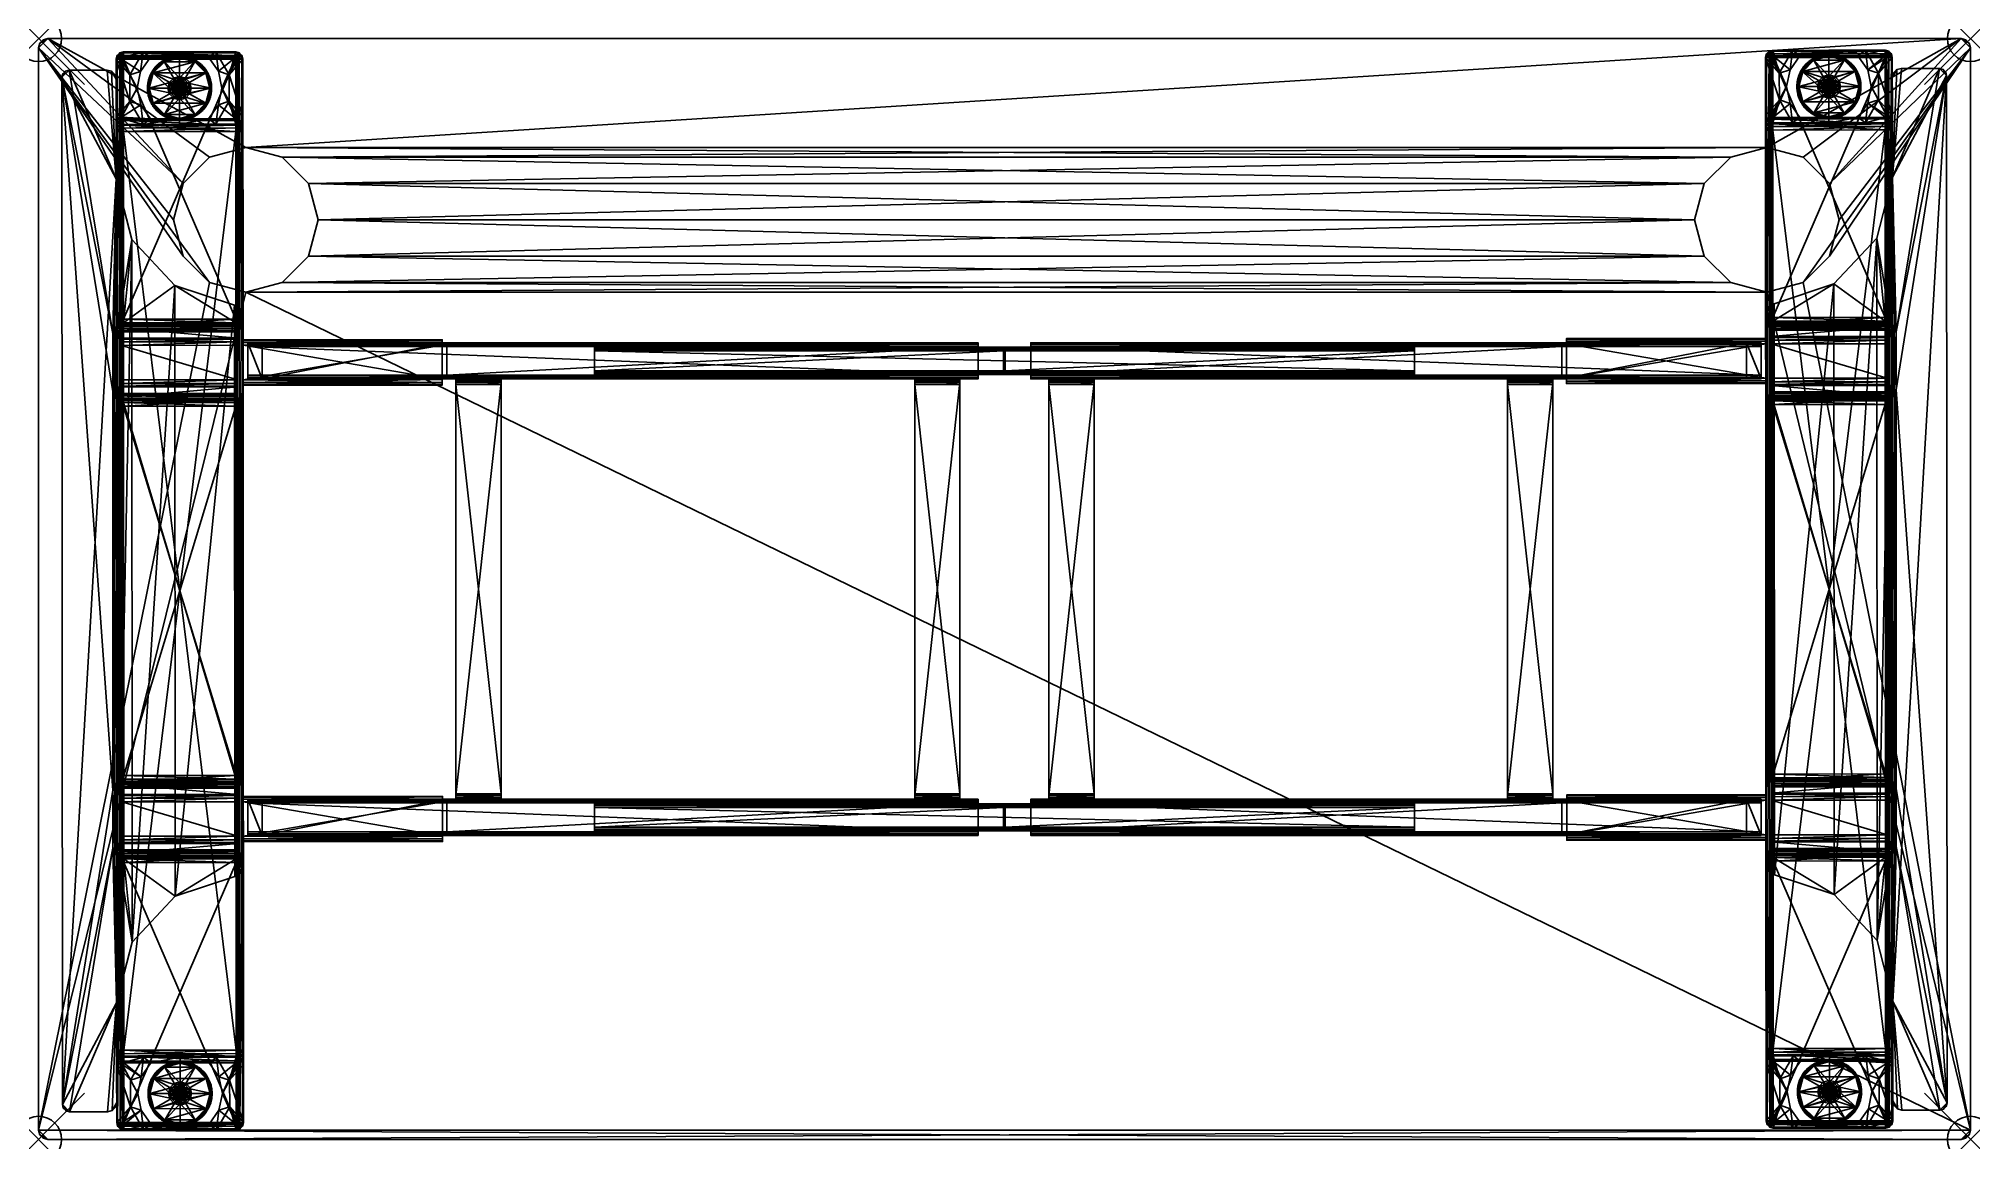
# Model space of a CAD drawing. Extents: x 0 to 42, y -23.9 to 0.
import ezdxf

# ---------------------------------------------------------------- set-up
doc = ezdxf.new("R2010")
doc.units = 0
doc.header["$LTSCALE"] = 2
doc.header["$PDMODE"] = 35
for name, color, linetype in [('AFUTL-3-EDLM', 16, 'Continuous'), ('AFUTL-3-GDPT', 4, 'Continuous'), ('AFUTL-3-LGPT', 4, 'Continuous'), ('AFUTL-3-SUPT', 4, 'Continuous'), ('AFUTL-3-TPLM', 15, 'Continuous'), ('AFUTL-P', 2, 'Continuous')]:
    doc.layers.add(name, color=color, linetype=linetype)

msp = doc.modelspace()

# ---------------------------------------------------------------- linework, layer by layer
at = {"layer": 'AFUTL-P'}
for p in [(0, 0), (42, 0), (0, -23.921), (42, -23.921)]:
    msp.add_point(p, dxfattribs=at)

# ---------------------------------------------------------------- meshes
at = {"layer": 'AFUTL-3-EDLM'}
mesh = msp.add_polyface(dxfattribs=at)
corners = [(0, -23.724, 28.987), (0, -23.724, 28.003), (0.026, -23.823, 28.987), (0.026, -23.823, 28.003), (0.098, -23.895, 28.987), (0.098, -23.895, 28.003), (41.803, -23.921, 28.987), (41.803, -23.921, 28.003), (41.902, -23.895, 28.987), (41.902, -23.895, 28.003), (41.974, -23.823, 28.987), (41.974, -23.823, 28.003), (42, -0.197, 28.987), (42, -0.197, 28.003), (41.974, -0.098, 28.987), (41.974, -0.098, 28.003), (41.902, -0.026, 28.987), (41.902, -0.026, 28.003), (41.803, 0, 28.003), (0.197, 0, 28.003), (41.803, 0, 28.987), (0.197, 0, 28.987), (42, -23.724, 28.003), (42, -23.724, 28.987), (0.197, -23.921, 28.003), (0.197, -23.921, 28.987), (0, -0.197, 28.003), (0, -0.197, 28.987), (0.098, -0.026, 28.987), (0.098, -0.026, 28.003), (0.026, -0.098, 28.987), (0.026, -0.098, 28.003)]
mesh.append_faces([[corners[k] for k in face] for face in [(2, 1, 3, 3), (4, 3, 5, 5), (8, 7, 9, 9), (10, 9, 11, 11), (14, 13, 15, 15), (16, 15, 17, 17), (20, 19, 21, 21), (20, 17, 18, 18), (23, 13, 12, 12), (23, 11, 22, 22), (25, 7, 6, 6), (25, 5, 24, 24), (27, 1, 0, 0), (28, 19, 29, 29), (30, 29, 31, 31), (27, 31, 26, 26)]], dxfattribs={"vtx0": -1})
mesh.append_faces([[corners[k] for k in face] for face in [(0, 1, 2, 2), (2, 3, 4, 4), (6, 7, 8, 8), (8, 9, 10, 10), (12, 13, 14, 14), (14, 15, 16, 16), (18, 19, 20, 20), (16, 17, 20, 20), (22, 13, 23, 23), (10, 11, 23, 23), (24, 7, 25, 25), (4, 5, 25, 25), (26, 1, 27, 27), (21, 19, 28, 28), (28, 29, 30, 30), (30, 31, 27, 27)]], dxfattribs={"vtx1": -1})
at = {"layer": 'AFUTL-3-GDPT'}
mesh = msp.add_polyface(dxfattribs=at)
corners = [(3.063, -0.858, 0.315), (3.063, -0.385, 0.315), (2.718, -0.477, 0.315), (2.955, -0.887, 0.315), (2.466, -0.73, 0.315), (2.81, -0.452, 0.039), (2.821, -0.447, 0.039), (2.728, -0.495, 0.011), (2.787, -0.462, 0.039), (2.798, -0.457, 0.039), (2.764, -0.472, 0.039), (2.775, -0.467, 0.039), (2.741, -0.484, 0.039), (2.737, -0.459, 0.294), (2.752, -0.478, 0.039), (2.725, -0.466, 0.294), (2.722, -0.495, 0.039), (2.71, -0.474, 0.294), (2.699, -0.481, 0.294), (2.712, -0.501, 0.039), (2.68, -0.493, 0.294), (2.69, -0.515, 0.039), (2.701, -0.508, 0.039), (2.67, -0.5, 0.294), (2.659, -0.508, 0.294), (2.68, -0.522, 0.039), (2.648, -0.515, 0.294), (2.663, -0.534, 0.039), (2.638, -0.523, 0.294), (2.649, -0.544, 0.039), (2.628, -0.531, 0.294), (2.639, -0.553, 0.039), (2.623, -0.566, 0.039), (2.611, -0.577, 0.039), (2.604, -0.551, 0.294), (2.582, -0.572, 0.294), (2.493, -0.746), (2.734, -0.505), (3.393, -0.504)]
mesh.append_faces([[corners[k] for k in face] for face in [(5, 6, 7, 7), (8, 9, 7, 7), (9, 5, 7, 7), (10, 11, 7, 7), (11, 8, 7, 7), (12, 14, 7, 7), (14, 10, 7, 7), (13, 15, 2, 2), (15, 12, 2, 2), (2, 17, 18, 18), (12, 17, 2, 2), (2, 18, 20, 20), (21, 20, 22, 22), (21, 22, 7, 7), (22, 19, 7, 7), (2, 20, 23, 23), (2, 23, 24, 24), (25, 21, 7, 7), (2, 24, 26, 26), (7, 27, 25, 25), (2, 26, 28, 28), (7, 29, 27, 27), (2, 28, 30, 30), (31, 29, 7, 7), (7, 32, 31, 31), (33, 32, 7, 7), (34, 35, 2, 2), (24, 23, 25, 25), (20, 18, 22, 22), (22, 18, 20, 20), (22, 18, 19, 19)]])
mesh.append_faces([[corners[k] for k in face] for face in [(12, 13, 14, 14), (2, 7, 12, 12), (19, 16, 7, 7), (36, 7, 37, 37), (29, 26, 27, 27), (27, 24, 25, 25)]], dxfattribs={"vtx0": -1})
mesh.append_faces([[corners[k] for k in face] for face in [(0, 2, 3, 3)]], dxfattribs={"vtx0": -1, "vtx1": -1})
mesh.append_faces([[corners[k] for k in face] for face in [(0, 1, 2, 2), (3, 2, 4, 4), (19, 17, 16, 16), (38, 36, 37, 37)]], dxfattribs={"vtx0": -1, "vtx3": -1})
mesh.append_faces([[corners[k] for k in face] for face in [(18, 17, 19, 19), (26, 24, 27, 27), (28, 26, 29, 29), (25, 23, 21, 21), (15, 13, 12, 12)]], dxfattribs={"vtx1": -1})
mesh.append_faces([[corners[k] for k in face] for face in [(2, 12, 7, 7), (12, 7, 16, 16), (23, 20, 21, 21), (16, 17, 12, 12)]], dxfattribs={"vtx3": -1})
mesh = msp.add_polyface(dxfattribs=at)
corners = [(3.063, -0.405, 0.011), (3.236, -0.424, 0.039), (3.398, -0.494, 0.011), (3.408, -0.477, 0.315), (3.251, -0.404, 0.294), (3.063, -0.385, 0.315), (3.239, -0.4, 0.294), (3.187, -0.413, 0.039), (3.175, -0.411, 0.039), (3.191, -0.39, 0.294), (3.195, -0.415, 0.039), (3.208, -0.418, 0.039), (3.22, -0.42, 0.039), (3.226, -0.397, 0.294), (3.249, -0.428, 0.039), (3.261, -0.431, 0.039), (3.268, -0.409, 0.294), (3.277, -0.437, 0.039), (3.285, -0.414, 0.294), (3.289, -0.441, 0.039), (3.301, -0.42, 0.294), (3.301, -0.445, 0.039), (3.318, -0.426, 0.294), (3.313, -0.45, 0.039), (3.324, -0.455, 0.039), (3.334, -0.433, 0.294), (3.337, -0.46, 0.039), (3.35, -0.44, 0.294), (3.348, -0.465, 0.039), (3.174, -0.387, 0.294), (3.209, -0.393, 0.294), (3.198, -0.411, 0.039), (3.366, -0.447, 0.294), (3.36, -0.47, 0.039), (3.063, -0.416), (3.393, -0.504), (3.634, -0.745), (2.493, -0.746)]
mesh.append_faces([[corners[k] for k in face] for face in [(0, 1, 2, 2), (7, 9, 10, 10), (0, 11, 12, 12), (5, 6, 13, 13), (2, 14, 15, 15), (3, 16, 4, 4), (1, 14, 2, 2), (2, 15, 17, 17), (3, 18, 16, 16), (2, 17, 19, 19), (3, 20, 18, 18), (19, 21, 2, 2), (3, 22, 20, 20), (2, 23, 24, 24), (21, 23, 2, 2), (2, 24, 26, 26), (10, 30, 31, 31), (30, 31, 9, 9), (10, 31, 9, 9), (10, 31, 11, 11), (31, 30, 11, 11)]])
mesh.append_faces([[corners[k] for k in face] for face in [(5, 4, 6, 6), (12, 6, 1, 1), (4, 1, 6, 6), (25, 23, 22, 22), (9, 8, 29, 29), (13, 11, 30, 30), (6, 12, 13, 13), (16, 14, 4, 4), (18, 15, 16, 16), (18, 19, 17, 17), (25, 26, 24, 24), (34, 2, 35, 35)]], dxfattribs={"vtx0": -1})
mesh.append_faces([[corners[k] for k in face] for face in [(22, 21, 20, 20), (32, 28, 27, 27), (36, 37, 35, 35)]], dxfattribs={"vtx0": -1, "vtx1": -1})
mesh.append_faces([[corners[k] for k in face] for face in [(3, 4, 5, 5), (7, 8, 9, 9), (12, 11, 13, 13), (15, 14, 16, 16), (17, 15, 18, 18), (19, 20, 21, 21), (24, 23, 25, 25), (26, 27, 28, 28), (20, 19, 18, 18), (27, 26, 25, 25)]], dxfattribs={"vtx1": -1})
mesh.append_faces([[corners[k] for k in face] for face in [(4, 14, 1, 1), (22, 23, 21, 21), (32, 33, 28, 28), (34, 0, 2, 2)]], dxfattribs={"vtx3": -1})
mesh = msp.add_polyface(dxfattribs=at)
corners = [(2.728, -0.495, 0.011), (2.89, -0.425, 0.039), (3.063, -0.405, 0.011), (3.063, -0.385, 0.315), (2.884, -0.402, 0.294), (2.718, -0.477, 0.315), (2.923, -0.417, 0.039), (2.922, -0.393, 0.294), (2.935, -0.414, 0.039), (2.909, -0.395, 0.294), (2.896, -0.398, 0.294), (2.91, -0.42, 0.039), (2.871, -0.405, 0.294), (2.874, -0.429, 0.039), (2.858, -0.409, 0.294), (2.857, -0.434, 0.039), (2.846, -0.413, 0.294), (2.845, -0.438, 0.039), (2.833, -0.417, 0.294), (2.833, -0.442, 0.039), (2.821, -0.422, 0.294), (2.821, -0.447, 0.039), (2.809, -0.426, 0.294), (2.81, -0.452, 0.039), (2.796, -0.431, 0.294), (2.798, -0.457, 0.039), (2.785, -0.436, 0.294), (2.787, -0.462, 0.039), (2.772, -0.442, 0.294), (2.775, -0.467, 0.039), (2.761, -0.447, 0.294), (2.764, -0.472, 0.039), (2.749, -0.453, 0.294), (2.752, -0.478, 0.039), (2.737, -0.459, 0.294), (2.734, -0.505), (2.939, -0.389, 0.294)]
mesh.append_faces([[corners[k] for k in face] for face in [(0, 1, 2, 2), (3, 4, 5, 5), (3, 10, 4, 4), (4, 12, 5, 5), (0, 13, 1, 1), (12, 14, 5, 5), (0, 15, 13, 13), (14, 16, 5, 5), (16, 18, 5, 5), (19, 17, 0, 0), (17, 15, 0, 0), (18, 20, 5, 5), (20, 22, 5, 5), (21, 19, 0, 0), (22, 24, 5, 5), (24, 26, 5, 5), (26, 28, 5, 5), (28, 30, 5, 5), (30, 32, 5, 5), (32, 34, 5, 5), (10, 9, 11, 11)]])
mesh.append_faces([[corners[k] for k in face] for face in [(1, 10, 11, 11), (16, 17, 18, 18), (19, 18, 17, 17), (20, 21, 22, 22), (23, 22, 21, 21), (24, 25, 26, 26), (27, 26, 25, 25), (28, 29, 30, 30), (31, 30, 29, 29), (32, 33, 34, 34), (33, 32, 31, 31), (29, 28, 27, 27), (25, 24, 23, 23), (21, 20, 19, 19), (17, 16, 15, 15), (13, 4, 1, 1)]], dxfattribs={"vtx0": -1})
mesh.append_faces([[corners[k] for k in face] for face in [(15, 14, 13, 13)]], dxfattribs={"vtx0": -1, "vtx1": -1})
mesh.append_faces([[corners[k] for k in face] for face in [(6, 7, 8, 8), (4, 10, 1, 1), (12, 13, 14, 14), (32, 30, 31, 31), (28, 26, 27, 27), (24, 22, 23, 23), (20, 18, 19, 19), (16, 14, 15, 15), (12, 4, 13, 13), (11, 9, 6, 6)]], dxfattribs={"vtx1": -1})
mesh.append_faces([[corners[k] for k in face] for face in [(7, 36, 8, 8)]], dxfattribs={"vtx1": -1, "vtx3": -1})
mesh.append_faces([[corners[k] for k in face] for face in [(9, 7, 6, 6), (35, 0, 2, 2)]], dxfattribs={"vtx3": -1})
mesh = msp.add_polyface(dxfattribs=at)
corners = [(3.017, -0.924, 1.14), (3.043, -0.919, 1.15), (3.073, -0.918, 1.136), (3.048, -0.918, 1.079), (3.017, -0.924, 1.092), (3.073, -0.918, 1.089), (3.023, -0.923, 1.021), (3.048, -0.918, 1.031), (3.079, -0.918, 1.018), (3.053, -0.918, 0.96), (3.023, -0.923, 0.974), (3.079, -0.918, 0.97), (3.063, -0.917, 0.546), (3.023, -0.923, 0.56), (3.074, -0.918, 0.557), (3.053, -0.918, 0.488), (3.013, -0.926, 0.502), (3.063, -0.917, 0.499), (3.063, -0.917, 0.374), (3.063, -0.858, 0.315), (2.985, -0.939, 0.374), (2.955, -0.887, 0.315), (3.057, -0.378, 0.294), (3.043, -0.378, 0.294), (3.063, -0.385, 0.315), (3.063, -0.405, 0.011), (3.04, -0.402, 0.039), (3.057, -0.402, 0.039), (3.031, -0.379, 0.294), (3.023, -0.403, 0.039), (3.017, -0.38, 0.294), (3.01, -0.404, 0.039), (3.004, -0.381, 0.294), (2.998, -0.405, 0.039), (2.991, -0.382, 0.294), (2.985, -0.407, 0.039), (2.978, -0.383, 0.294), (2.973, -0.408, 0.039), (2.965, -0.385, 0.294), (2.96, -0.41, 0.039), (2.952, -0.387, 0.294), (2.948, -0.412, 0.039), (2.939, -0.389, 0.294), (2.922, -0.393, 0.294), (2.923, -0.417, 0.039), (2.935, -0.414, 0.039), (2.909, -0.395, 0.294), (2.896, -0.398, 0.294), (2.89, -0.425, 0.039), (2.91, -0.42, 0.039), (2.734, -0.505), (3.063, -0.416)]
mesh.append_faces([[corners[k] for k in face] for face in [(0, 1, 2, 2), (3, 4, 5, 5), (6, 7, 8, 8), (9, 10, 11, 11), (12, 13, 14, 14), (15, 16, 17, 17), (22, 23, 24, 24), (23, 28, 24, 24), (25, 29, 26, 26), (28, 30, 24, 24), (30, 32, 24, 24), (33, 31, 25, 25), (31, 29, 25, 25), (32, 34, 24, 24), (34, 36, 24, 24), (37, 35, 25, 25), (35, 33, 25, 25), (36, 38, 24, 24), (38, 40, 24, 24), (41, 39, 25, 25), (39, 37, 25, 25), (40, 42, 24, 24), (24, 42, 43, 43), (44, 45, 25, 25), (45, 41, 25, 25), (24, 43, 46, 46), (24, 46, 47, 47), (48, 49, 25, 25), (49, 44, 25, 25)]])
mesh.append_faces([[corners[k] for k in face] for face in [(20, 19, 21, 21), (30, 31, 32, 32), (33, 32, 31, 31), (34, 35, 36, 36), (37, 36, 35, 35), (38, 39, 40, 40), (41, 40, 39, 39), (50, 25, 51, 51), (45, 42, 41, 41), (39, 38, 37, 37), (35, 34, 33, 33), (31, 30, 29, 29)]], dxfattribs={"vtx0": -1})
mesh.append_faces([[corners[k] for k in face] for face in [(29, 28, 26, 26)]], dxfattribs={"vtx0": -1, "vtx1": -1})
mesh.append_faces([[corners[k] for k in face] for face in [(26, 22, 27, 27)]], dxfattribs={"vtx0": -1, "vtx3": -1})
mesh.append_faces([[corners[k] for k in face] for face in [(18, 19, 20, 20), (25, 26, 27, 27), (23, 26, 28, 28), (42, 40, 41, 41), (38, 36, 37, 37), (34, 32, 33, 33), (30, 28, 29, 29), (23, 22, 26, 26)]], dxfattribs={"vtx1": -1})
mesh = msp.add_polyface(dxfattribs=at)
corners = [(3.059, -0.917, 0.842), (3.027, -0.922, 0.856), (3.084, -0.919, 0.852), (3.033, -0.92, 0.666), (3.063, -0.917, 0.676), (3.084, -0.919, 0.663), (3.074, -0.918, 0.605), (3.033, -0.92, 0.619), (3.084, -0.919, 0.616), (3.142, -0.938, 0.374), (3.172, -0.887, 0.315), (3.063, -0.917, 0.374), (3.063, -0.858, 0.315), (3.408, -0.477, 0.315), (3.063, -0.385, 0.315), (3.057, -0.402, 0.039), (3.057, -0.378, 0.294), (3.07, -0.378, 0.294), (3.074, -0.378, 0.294), (3.063, -0.405, 0.011), (3.074, -0.402, 0.039), (3.086, -0.402, 0.039), (3.087, -0.378, 0.294), (3.069, -0.402, 0.039), (3.099, -0.403, 0.039), (3.105, -0.379, 0.294), (3.112, -0.404, 0.039), (3.122, -0.38, 0.294), (3.125, -0.405, 0.039), (3.137, -0.406, 0.039), (3.139, -0.382, 0.294), (3.15, -0.407, 0.039), (3.157, -0.384, 0.294), (3.162, -0.409, 0.039), (3.174, -0.387, 0.294), (3.175, -0.411, 0.039), (3.187, -0.413, 0.039), (3.191, -0.39, 0.294), (3.195, -0.415, 0.039), (3.209, -0.393, 0.294), (3.226, -0.397, 0.294), (3.208, -0.418, 0.039), (3.22, -0.42, 0.039), (3.236, -0.424, 0.039), (3.393, -0.504), (2.734, -0.505), (3.063, -0.416)]
mesh.append_faces([[corners[k] for k in face] for face in [(0, 1, 2, 2), (3, 4, 5, 5), (6, 7, 8, 8), (15, 16, 14, 14), (15, 14, 17, 17), (17, 14, 18, 18), (22, 18, 14, 14), (19, 21, 24, 24), (14, 25, 22, 22), (24, 26, 19, 19), (14, 27, 25, 25), (19, 28, 29, 29), (14, 30, 27, 27), (26, 28, 19, 19), (19, 29, 31, 31), (14, 32, 30, 30), (31, 33, 19, 19), (14, 34, 32, 32), (19, 35, 36, 36), (14, 37, 34, 34), (33, 35, 19, 19), (36, 38, 19, 19), (14, 39, 37, 37), (14, 40, 39, 39), (38, 41, 19, 19), (42, 43, 19, 19)]])
mesh.append_faces([[corners[k] for k in face] for face in [(11, 10, 12, 12), (22, 20, 18, 18), (20, 17, 18, 18), (22, 24, 21, 21), (30, 28, 27, 27), (30, 31, 29, 29), (44, 45, 46, 46)]], dxfattribs={"vtx0": -1})
mesh.append_faces([[corners[k] for k in face] for face in [(10, 13, 12, 12), (21, 20, 22, 22), (27, 26, 25, 25), (34, 33, 32, 32)]], dxfattribs={"vtx0": -1, "vtx1": -1})
mesh.append_faces([[corners[k] for k in face] for face in [(12, 13, 14, 14)]], dxfattribs={"vtx0": -1, "vtx3": -1})
mesh.append_faces([[corners[k] for k in face] for face in [(9, 10, 11, 11), (19, 20, 21, 21), (19, 15, 23, 23), (19, 23, 20, 20), (17, 23, 15, 15), (24, 25, 26, 26), (29, 28, 30, 30), (31, 32, 33, 33), (25, 24, 22, 22), (32, 31, 30, 30)]], dxfattribs={"vtx1": -1})
mesh.append_faces([[corners[k] for k in face] for face in [(23, 17, 20, 20)]], dxfattribs={"vtx1": -1, "vtx3": -1})
mesh.append_faces([[corners[k] for k in face] for face in [(27, 28, 26, 26), (34, 35, 33, 33)]], dxfattribs={"vtx3": -1})
mesh = msp.add_polyface(dxfattribs=at)
corners = [(38.925, -0.824, 0.315), (38.925, -0.351, 0.315), (38.58, -0.443, 0.315), (38.817, -0.853, 0.315), (38.695, -0.408, 0.039), (38.707, -0.404, 0.039), (38.59, -0.461, 0.011), (38.719, -0.4, 0.039), (38.672, -0.418, 0.039), (38.683, -0.413, 0.039), (38.648, -0.428, 0.039), (38.66, -0.423, 0.039), (38.625, -0.438, 0.039), (38.636, -0.433, 0.039), (38.61, -0.419, 0.294), (38.599, -0.425, 0.294), (38.603, -0.45, 0.039), (38.614, -0.444, 0.039), (38.587, -0.431, 0.294), (38.591, -0.457, 0.039), (38.581, -0.463, 0.039), (38.572, -0.44, 0.294), (38.561, -0.447, 0.294), (38.55, -0.454, 0.294), (38.566, -0.472, 0.039), (38.539, -0.461, 0.294), (38.552, -0.481, 0.039), (38.528, -0.468, 0.294), (38.517, -0.476, 0.294), (38.541, -0.488, 0.039), (38.507, -0.484, 0.294), (38.525, -0.5, 0.039), (38.496, -0.492, 0.294), (38.511, -0.51, 0.039), (38.491, -0.526, 0.039), (38.486, -0.5, 0.294), (38.472, -0.511, 0.294), (38.466, -0.549, 0.039), (38.479, -0.537, 0.039), (38.355, -0.712), (38.596, -0.471), (39.254, -0.47)]
mesh.append_faces([[corners[k] for k in face] for face in [(4, 5, 6, 6), (5, 7, 6, 6), (8, 9, 6, 6), (9, 4, 6, 6), (10, 11, 6, 6), (11, 8, 6, 6), (12, 13, 6, 6), (13, 10, 6, 6), (14, 15, 2, 2), (16, 17, 6, 6), (17, 12, 6, 6), (2, 18, 15, 15), (2, 19, 18, 18), (6, 19, 2, 2), (2, 21, 22, 22), (2, 18, 21, 21), (2, 22, 23, 23), (2, 23, 25, 25), (6, 26, 24, 24), (2, 25, 27, 27), (2, 27, 28, 28), (29, 26, 6, 6), (2, 28, 30, 30), (6, 31, 29, 29), (2, 30, 32, 32), (6, 33, 31, 31), (34, 33, 6, 6), (35, 36, 2, 2), (37, 38, 6, 6)]])
mesh.append_faces([[corners[k] for k in face] for face in [(16, 15, 17, 17), (19, 16, 6, 6), (39, 6, 40, 40), (29, 25, 26, 26), (26, 23, 24, 24), (16, 15, 18, 18), (17, 14, 12, 12)]], dxfattribs={"vtx0": -1})
mesh.append_faces([[corners[k] for k in face] for face in [(0, 2, 3, 3)]], dxfattribs={"vtx0": -1, "vtx1": -1})
mesh.append_faces([[corners[k] for k in face] for face in [(24, 22, 20, 20)]], dxfattribs={"vtx0": -1, "vtx1": -1, "vtx3": -1})
mesh.append_faces([[corners[k] for k in face] for face in [(0, 1, 2, 2), (19, 20, 21, 21), (41, 39, 40, 40)]], dxfattribs={"vtx0": -1, "vtx3": -1})
mesh.append_faces([[corners[k] for k in face] for face in [(6, 24, 20, 20), (25, 23, 26, 26), (31, 28, 29, 29), (27, 25, 29, 29), (23, 22, 24, 24)]], dxfattribs={"vtx1": -1})
mesh.append_faces([[corners[k] for k in face] for face in [(19, 6, 20, 20), (22, 21, 20, 20), (28, 27, 29, 29), (21, 18, 19, 19), (16, 18, 19, 19)]], dxfattribs={"vtx3": -1})
mesh = msp.add_polyface(dxfattribs=at)
corners = [(38.925, -0.371, 0.011), (39.098, -0.39, 0.039), (39.26, -0.46, 0.011), (39.27, -0.443, 0.315), (39.113, -0.37, 0.294), (38.925, -0.351, 0.315), (39.101, -0.366, 0.294), (39.049, -0.379, 0.039), (39.037, -0.377, 0.039), (39.053, -0.356, 0.294), (39.057, -0.381, 0.039), (39.082, -0.386, 0.039), (39.07, -0.384, 0.039), (39.088, -0.363, 0.294), (39.075, -0.36, 0.294), (39.111, -0.394, 0.039), (39.123, -0.397, 0.039), (39.13, -0.375, 0.294), (39.135, -0.401, 0.039), (39.146, -0.38, 0.294), (39.147, -0.405, 0.039), (39.163, -0.386, 0.294), (39.159, -0.41, 0.039), (39.171, -0.414, 0.039), (39.179, -0.392, 0.294), (39.183, -0.419, 0.039), (39.196, -0.399, 0.294), (39.194, -0.424, 0.039), (39.212, -0.405, 0.294), (39.217, -0.434, 0.039), (39.206, -0.429, 0.039), (39.228, -0.413, 0.294), (39.07, -0.359, 0.294), (39.06, -0.377, 0.039), (39.082, -0.358, 0.294), (38.925, -0.382), (39.254, -0.47), (39.496, -0.711), (38.355, -0.712)]
mesh.append_faces([[corners[k] for k in face] for face in [(0, 1, 2, 2), (7, 9, 10, 10), (5, 6, 13, 13), (2, 15, 16, 16), (3, 17, 4, 4), (1, 15, 2, 2), (2, 16, 18, 18), (3, 19, 17, 17), (18, 20, 2, 2), (3, 21, 19, 19), (2, 22, 23, 23), (3, 24, 21, 21), (20, 22, 2, 2), (2, 23, 25, 25), (3, 26, 24, 24), (3, 28, 26, 26), (10, 32, 33, 33), (32, 33, 9, 9), (10, 33, 9, 9), (10, 33, 12, 12), (33, 32, 12, 12), (12, 32, 14, 14), (12, 34, 14, 14)]])
mesh.append_faces([[corners[k] for k in face] for face in [(5, 4, 6, 6), (13, 12, 14, 14), (11, 6, 1, 1), (4, 1, 6, 6), (6, 11, 13, 13), (17, 15, 4, 4), (17, 18, 16, 16), (24, 22, 21, 21), (24, 25, 23, 23), (31, 30, 28, 28), (35, 2, 36, 36)]], dxfattribs={"vtx0": -1})
mesh.append_faces([[corners[k] for k in face] for face in [(21, 20, 19, 19), (28, 27, 26, 26), (37, 38, 36, 36)]], dxfattribs={"vtx0": -1, "vtx1": -1})
mesh.append_faces([[corners[k] for k in face] for face in [(3, 4, 5, 5), (7, 8, 9, 9), (11, 12, 13, 13), (16, 15, 17, 17), (18, 19, 20, 20), (23, 22, 24, 24), (25, 26, 27, 27), (29, 30, 31, 31), (19, 18, 17, 17), (26, 25, 24, 24)]], dxfattribs={"vtx1": -1})
mesh.append_faces([[corners[k] for k in face] for face in [(4, 15, 1, 1), (21, 22, 20, 20), (28, 30, 27, 27), (35, 0, 2, 2)]], dxfattribs={"vtx3": -1})
mesh = msp.add_polyface(dxfattribs=at)
corners = [(38.59, -0.461, 0.011), (38.752, -0.391, 0.039), (38.925, -0.371, 0.011), (38.925, -0.351, 0.315), (38.746, -0.368, 0.294), (38.58, -0.443, 0.315), (38.797, -0.38, 0.039), (38.793, -0.381, 0.039), (38.801, -0.355, 0.294), (38.788, -0.358, 0.294), (38.775, -0.36, 0.294), (38.776, -0.385, 0.039), (38.763, -0.363, 0.294), (38.764, -0.388, 0.039), (38.733, -0.371, 0.294), (38.736, -0.395, 0.039), (38.72, -0.375, 0.294), (38.719, -0.4, 0.039), (38.707, -0.379, 0.294), (38.707, -0.404, 0.039), (38.695, -0.383, 0.294), (38.695, -0.408, 0.039), (38.683, -0.388, 0.294), (38.683, -0.413, 0.039), (38.671, -0.392, 0.294), (38.672, -0.418, 0.039), (38.658, -0.397, 0.294), (38.66, -0.423, 0.039), (38.646, -0.402, 0.294), (38.648, -0.428, 0.039), (38.634, -0.408, 0.294), (38.636, -0.433, 0.039), (38.623, -0.413, 0.294), (38.625, -0.438, 0.039), (38.61, -0.419, 0.294), (38.614, -0.444, 0.039), (38.599, -0.425, 0.294), (38.596, -0.471), (38.782, -0.379, 0.039)]
mesh.append_faces([[corners[k] for k in face] for face in [(0, 1, 2, 2), (3, 4, 5, 5), (3, 12, 4, 4), (4, 14, 5, 5), (0, 15, 1, 1), (14, 16, 5, 5), (0, 17, 15, 15), (16, 18, 5, 5), (18, 20, 5, 5), (20, 22, 5, 5), (22, 24, 5, 5), (24, 26, 5, 5), (26, 28, 5, 5), (28, 30, 5, 5), (30, 32, 5, 5), (32, 34, 5, 5), (38, 7, 11, 11), (11, 10, 38, 38), (10, 9, 38, 38), (38, 9, 7, 7)]])
mesh.append_faces([[corners[k] for k in face] for face in [(8, 7, 9, 9), (1, 12, 13, 13), (18, 19, 20, 20), (21, 20, 19, 19), (22, 23, 24, 24), (25, 24, 23, 23), (26, 27, 28, 28), (29, 28, 27, 27), (30, 31, 32, 32), (33, 32, 31, 31), (34, 35, 36, 36), (31, 30, 29, 29), (27, 26, 25, 25), (23, 22, 21, 21), (19, 18, 17, 17), (15, 4, 1, 1), (6, 9, 7, 7)]], dxfattribs={"vtx0": -1})
mesh.append_faces([[corners[k] for k in face] for face in [(17, 16, 15, 15)]], dxfattribs={"vtx0": -1, "vtx1": -1})
mesh.append_faces([[corners[k] for k in face] for face in [(6, 7, 8, 8), (10, 11, 12, 12), (4, 12, 1, 1), (14, 15, 16, 16), (34, 32, 33, 33), (30, 28, 29, 29), (26, 24, 25, 25), (22, 20, 21, 21), (18, 16, 17, 17), (14, 4, 15, 15), (13, 12, 11, 11), (7, 9, 6, 6)]], dxfattribs={"vtx1": -1})
mesh.append_faces([[corners[k] for k in face] for face in [(37, 0, 2, 2)]], dxfattribs={"vtx3": -1})
mesh = msp.add_polyface(dxfattribs=at)
corners = [(38.91, -0.884, 1.079), (38.879, -0.89, 1.092), (38.935, -0.884, 1.089), (38.885, -0.889, 1.021), (38.91, -0.884, 1.031), (38.941, -0.884, 1.018), (38.915, -0.884, 0.96), (38.885, -0.889, 0.974), (38.941, -0.884, 0.97), (38.925, -0.883, 0.546), (38.885, -0.889, 0.56), (38.936, -0.884, 0.557), (38.915, -0.884, 0.488), (38.875, -0.892, 0.502), (38.925, -0.883, 0.499), (38.925, -0.883, 0.374), (38.925, -0.824, 0.315), (38.847, -0.904, 0.374), (38.817, -0.853, 0.315), (38.919, -0.344, 0.294), (38.905, -0.344, 0.294), (38.925, -0.351, 0.315), (38.925, -0.371, 0.011), (38.902, -0.368, 0.039), (38.919, -0.368, 0.039), (38.892, -0.345, 0.294), (38.885, -0.369, 0.039), (38.879, -0.346, 0.294), (38.872, -0.37, 0.039), (38.866, -0.346, 0.294), (38.86, -0.371, 0.039), (38.853, -0.348, 0.294), (38.847, -0.372, 0.039), (38.84, -0.349, 0.294), (38.835, -0.374, 0.039), (38.827, -0.351, 0.294), (38.822, -0.376, 0.039), (38.814, -0.353, 0.294), (38.81, -0.378, 0.039), (38.801, -0.355, 0.294), (38.788, -0.358, 0.294), (38.793, -0.381, 0.039), (38.797, -0.38, 0.039), (38.775, -0.36, 0.294), (38.776, -0.385, 0.039), (38.763, -0.363, 0.294), (38.752, -0.391, 0.039), (38.764, -0.388, 0.039), (38.596, -0.471), (38.925, -0.382)]
mesh.append_faces([[corners[k] for k in face] for face in [(0, 1, 2, 2), (3, 4, 5, 5), (6, 7, 8, 8), (9, 10, 11, 11), (12, 13, 14, 14), (19, 20, 21, 21), (20, 25, 21, 21), (22, 26, 23, 23), (25, 27, 21, 21), (27, 29, 21, 21), (30, 28, 22, 22), (28, 26, 22, 22), (29, 31, 21, 21), (31, 33, 21, 21), (34, 32, 22, 22), (32, 30, 22, 22), (33, 35, 21, 21), (35, 37, 21, 21), (38, 36, 22, 22), (36, 34, 22, 22), (37, 39, 21, 21), (39, 40, 21, 21), (22, 41, 42, 42), (42, 38, 22, 22), (40, 43, 21, 21), (22, 44, 41, 41), (43, 45, 21, 21), (46, 47, 22, 22), (22, 47, 44, 44), (42, 39, 38, 38)]])
mesh.append_faces([[corners[k] for k in face] for face in [(17, 16, 18, 18), (27, 28, 29, 29), (30, 29, 28, 28), (31, 32, 33, 33), (34, 33, 32, 32), (35, 36, 37, 37), (38, 37, 36, 36), (48, 22, 49, 49), (36, 35, 34, 34), (32, 31, 30, 30), (28, 27, 26, 26)]], dxfattribs={"vtx0": -1})
mesh.append_faces([[corners[k] for k in face] for face in [(26, 25, 23, 23)]], dxfattribs={"vtx0": -1, "vtx1": -1})
mesh.append_faces([[corners[k] for k in face] for face in [(23, 19, 24, 24)]], dxfattribs={"vtx0": -1, "vtx3": -1})
mesh.append_faces([[corners[k] for k in face] for face in [(15, 16, 17, 17), (22, 23, 24, 24), (20, 23, 25, 25), (39, 37, 38, 38), (35, 33, 34, 34), (31, 29, 30, 30), (27, 25, 26, 26), (20, 19, 23, 23)]], dxfattribs={"vtx1": -1})
mesh = msp.add_polyface(dxfattribs=at)
corners = [(38.895, -0.886, 0.666), (38.925, -0.883, 0.676), (38.946, -0.885, 0.663), (38.936, -0.884, 0.605), (38.895, -0.886, 0.619), (38.946, -0.885, 0.616), (39.004, -0.904, 0.374), (39.034, -0.853, 0.315), (38.925, -0.883, 0.374), (38.925, -0.824, 0.315), (39.27, -0.443, 0.315), (38.925, -0.351, 0.315), (38.919, -0.368, 0.039), (38.919, -0.344, 0.294), (38.931, -0.344, 0.294), (38.936, -0.344, 0.294), (38.925, -0.371, 0.011), (38.936, -0.368, 0.039), (38.948, -0.368, 0.039), (38.949, -0.344, 0.294), (38.961, -0.369, 0.039), (38.966, -0.345, 0.294), (38.973, -0.37, 0.039), (38.984, -0.346, 0.294), (38.987, -0.371, 0.039), (38.999, -0.372, 0.039), (39.001, -0.348, 0.294), (39.012, -0.373, 0.039), (39.019, -0.35, 0.294), (39.024, -0.375, 0.039), (39.036, -0.353, 0.294), (39.037, -0.377, 0.039), (39.049, -0.379, 0.039), (39.053, -0.356, 0.294), (39.057, -0.381, 0.039), (39.07, -0.359, 0.294), (39.07, -0.384, 0.039), (39.082, -0.386, 0.039), (39.088, -0.363, 0.294), (39.075, -0.36, 0.294), (39.098, -0.39, 0.039), (39.254, -0.47), (38.596, -0.471), (38.925, -0.382)]
mesh.append_faces([[corners[k] for k in face] for face in [(0, 1, 2, 2), (3, 4, 5, 5), (12, 13, 11, 11), (12, 11, 14, 14), (14, 11, 15, 15), (19, 15, 11, 11), (16, 18, 20, 20), (11, 21, 19, 19), (20, 22, 16, 16), (11, 23, 21, 21), (16, 24, 25, 25), (11, 26, 23, 23), (22, 24, 16, 16), (16, 25, 27, 27), (11, 28, 26, 26), (27, 29, 16, 16), (11, 30, 28, 28), (16, 31, 32, 32), (11, 33, 30, 30), (29, 31, 16, 16), (32, 34, 16, 16), (11, 35, 33, 33), (16, 36, 37, 37), (38, 39, 11, 11), (39, 35, 11, 11), (34, 36, 16, 16), (37, 40, 16, 16)]])
mesh.append_faces([[corners[k] for k in face] for face in [(8, 7, 9, 9), (19, 17, 15, 15), (17, 14, 15, 15), (19, 20, 18, 18), (26, 24, 23, 23), (26, 27, 25, 25), (33, 31, 30, 30), (41, 42, 43, 43)]], dxfattribs={"vtx0": -1})
mesh.append_faces([[corners[k] for k in face] for face in [(7, 10, 9, 9), (18, 17, 19, 19), (14, 17, 12, 12), (23, 22, 21, 21), (30, 29, 28, 28)]], dxfattribs={"vtx0": -1, "vtx1": -1})
mesh.append_faces([[corners[k] for k in face] for face in [(9, 10, 11, 11)]], dxfattribs={"vtx0": -1, "vtx3": -1})
mesh.append_faces([[corners[k] for k in face] for face in [(6, 7, 8, 8), (16, 17, 18, 18), (16, 12, 17, 17), (20, 21, 22, 22), (25, 24, 26, 26), (27, 28, 29, 29), (21, 20, 19, 19), (28, 27, 26, 26)]], dxfattribs={"vtx1": -1})
mesh.append_faces([[corners[k] for k in face] for face in [(23, 24, 22, 22), (30, 31, 29, 29)]], dxfattribs={"vtx3": -1})
mesh = msp.add_polyface(dxfattribs=at)
corners = [(39.034, -0.853, 0.315), (39.523, -0.695, 0.315), (39.27, -0.443, 0.315), (39.183, -0.419, 0.039), (39.194, -0.424, 0.039), (39.26, -0.46, 0.011), (39.206, -0.429, 0.039), (39.217, -0.434, 0.039), (39.228, -0.413, 0.294), (39.212, -0.405, 0.294), (39.229, -0.44, 0.039), (39.243, -0.421, 0.294), (39.24, -0.446, 0.039), (39.259, -0.429, 0.294), (39.251, -0.452, 0.039), (39.27, -0.435, 0.294), (39.282, -0.442, 0.294), (39.266, -0.46, 0.039), (39.276, -0.467, 0.039), (39.288, -0.474, 0.039), (39.304, -0.456, 0.294), (39.293, -0.449, 0.294), (39.298, -0.48, 0.039), (39.318, -0.465, 0.294), (39.333, -0.475, 0.294), (39.309, -0.488, 0.039), (39.347, -0.486, 0.294), (39.323, -0.498, 0.039), (39.361, -0.497, 0.294), (39.336, -0.508, 0.039), (39.374, -0.508, 0.294), (39.349, -0.518, 0.039), (39.369, -0.535, 0.039), (39.381, -0.546, 0.039), (39.4, -0.563, 0.039), (39.416, -0.546, 0.294), (39.4, -0.531, 0.294)]
mesh.append_faces([[corners[k] for k in face] for face in [(3, 4, 5, 5), (5, 6, 7, 7), (2, 8, 9, 9), (4, 6, 5, 5), (5, 7, 10, 10), (2, 11, 8, 8), (10, 12, 5, 5), (2, 13, 11, 11), (5, 14, 2, 2), (15, 14, 2, 2), (2, 15, 13, 13), (15, 16, 17, 17), (2, 16, 15, 15), (2, 15, 17, 17), (2, 17, 5, 5), (5, 18, 19, 19), (20, 21, 2, 2), (21, 16, 2, 2), (19, 22, 5, 5), (2, 23, 20, 20), (2, 24, 23, 23), (22, 25, 5, 5), (2, 26, 24, 24), (25, 27, 5, 5), (2, 28, 26, 26), (27, 29, 5, 5), (2, 30, 28, 28), (29, 31, 5, 5), (5, 31, 32, 32), (33, 34, 5, 5), (35, 36, 2, 2), (13, 14, 15, 15)]])
mesh.append_faces([[corners[k] for k in face] for face in [(12, 14, 5, 5), (8, 10, 7, 7), (21, 19, 18, 18), (24, 25, 23, 23), (26, 27, 24, 24)]], dxfattribs={"vtx0": -1})
mesh.append_faces([[corners[k] for k in face] for face in [(13, 12, 11, 11), (23, 22, 20, 20)]], dxfattribs={"vtx0": -1, "vtx1": -1})
mesh.append_faces([[corners[k] for k in face] for face in [(0, 1, 2, 2), (18, 17, 16, 16)]], dxfattribs={"vtx0": -1, "vtx3": -1})
mesh.append_faces([[corners[k] for k in face] for face in [(10, 11, 12, 12), (5, 17, 18, 18), (20, 19, 21, 21), (19, 20, 22, 22), (11, 10, 8, 8), (21, 18, 16, 16)]], dxfattribs={"vtx1": -1})
mesh.append_faces([[corners[k] for k in face] for face in [(13, 14, 12, 12)]], dxfattribs={"vtx1": -1, "vtx3": -1})
mesh.append_faces([[corners[k] for k in face] for face in [(23, 25, 22, 22), (24, 27, 25, 25), (26, 29, 27, 27)]], dxfattribs={"vtx3": -1})
mesh = msp.add_polyface(dxfattribs=at)
corners = [(2.466, -0.73, 0.315), (2.392, -0.887, 0.294), (2.373, -1.075, 0.315), (2.413, -0.902, 0.039), (2.41, -0.914, 0.039), (2.387, -0.908, 0.294), (2.384, -0.921, 0.294), (2.406, -0.93, 0.039), (2.381, -0.934, 0.294), (2.379, -0.947, 0.294), (2.4, -0.96, 0.039), (2.376, -0.96, 0.294), (2.398, -0.972, 0.039), (2.393, -1.075, 0.011), (2.403, -0.947, 0.039), (2.374, -0.973, 0.294), (2.397, -0.985, 0.039), (2.372, -0.986, 0.294), (2.395, -0.997, 0.039), (2.371, -0.999, 0.294), (2.394, -1.01, 0.039), (2.37, -1.012, 0.294), (2.393, -1.022, 0.039), (2.368, -1.025, 0.294), (2.392, -1.035, 0.039), (2.368, -1.038, 0.294), (2.391, -1.047, 0.039), (2.367, -1.051, 0.294), (2.391, -1.061, 0.039), (2.367, -1.064, 0.294), (2.391, -1.073, 0.039), (2.422, -0.873, 0.039), (2.397, -0.87, 0.294)]
mesh.append_faces([[corners[k] for k in face] for face in [(0, 1, 2, 2), (1, 5, 2, 2), (5, 6, 2, 2), (6, 8, 2, 2), (8, 9, 2, 2), (9, 11, 2, 2), (12, 10, 13, 13), (10, 14, 13, 13), (11, 15, 2, 2), (15, 17, 2, 2), (18, 16, 13, 13), (16, 12, 13, 13), (17, 19, 2, 2), (19, 21, 2, 2), (22, 20, 13, 13), (20, 18, 13, 13), (21, 23, 2, 2), (23, 25, 2, 2), (26, 24, 13, 13), (24, 22, 13, 13), (25, 27, 2, 2), (27, 29, 2, 2), (28, 26, 13, 13)]])
mesh.append_faces([[corners[k] for k in face] for face in [(1, 4, 5, 5), (9, 10, 11, 11), (12, 11, 10, 10), (15, 16, 17, 17), (18, 17, 16, 16), (19, 20, 21, 21), (22, 21, 20, 20), (23, 24, 25, 25), (26, 25, 24, 24), (27, 28, 29, 29), (28, 27, 26, 26), (24, 23, 22, 22), (20, 19, 18, 18), (16, 15, 12, 12), (10, 9, 14, 14), (4, 6, 5, 5), (31, 1, 32, 32)]], dxfattribs={"vtx0": -1})
mesh.append_faces([[corners[k] for k in face] for face in [(14, 8, 7, 7)]], dxfattribs={"vtx0": -1, "vtx1": -1})
mesh.append_faces([[corners[k] for k in face] for face in [(3, 4, 1, 1), (6, 7, 8, 8), (13, 30, 28, 28)]], dxfattribs={"vtx1": -1})
mesh.append_faces([[corners[k] for k in face] for face in [(30, 29, 28, 28), (26, 27, 25, 25), (22, 23, 21, 21), (18, 19, 17, 17), (12, 15, 11, 11), (14, 9, 8, 8)]], dxfattribs={"vtx3": -1})
mesh = msp.add_polyface(dxfattribs=at)
corners = [(2.393, -1.075, 0.011), (2.413, -0.902, 0.039), (2.483, -0.74, 0.011), (2.909, -1.105, 1.272), (2.909, -1.044, 1.28), (2.908, -1.049, 1.268), (2.908, -1.049, 1.221), (2.916, -1.019, 1.207), (2.906, -1.075, 1.211), (2.907, -1.095, 1.035), (2.906, -1.07, 1.045), (2.91, -1.039, 1.031), (2.907, -1.091, 0.916), (2.906, -1.065, 0.927), (2.911, -1.035, 0.913), (2.906, -1.085, 0.562), (2.906, -1.075, 0.573), (2.911, -1.034, 0.559), (2.907, -1.096, 0.503), (2.906, -1.085, 0.514), (2.911, -1.034, 0.511), (2.909, -1.045, 0.5), (2.906, -1.075, 0.437), (2.907, -1.096, 0.456), (2.909, -1.045, 0.453), (2.927, -0.996, 0.374), (2.876, -0.967, 0.315), (2.906, -1.075, 0.374), (2.847, -1.075, 0.315), (2.955, -0.887, 0.315), (2.466, -0.73, 0.315), (2.373, -1.075, 0.315), (2.436, -0.773, 0.294), (2.453, -0.791, 0.039), (2.43, -0.784, 0.294), (2.448, -0.802, 0.039), (2.425, -0.797, 0.294), (2.443, -0.814, 0.039), (2.42, -0.808, 0.294), (2.439, -0.825, 0.039), (2.415, -0.821, 0.294), (2.434, -0.838, 0.039), (2.41, -0.833, 0.294), (2.43, -0.849, 0.039), (2.405, -0.845, 0.294), (2.425, -0.861, 0.039), (2.401, -0.858, 0.294), (2.422, -0.873, 0.039), (2.397, -0.87, 0.294), (2.392, -0.887, 0.294), (2.418, -0.886, 0.039), (2.41, -0.914, 0.039), (2.406, -0.93, 0.039), (2.403, -0.947, 0.039), (2.405, -1.075), (2.493, -0.746), (3.634, -0.745), (2.384, -0.921, 0.294), (2.459, -0.779, 0.039)]
mesh.append_faces([[corners[k] for k in face] for face in [(0, 1, 2, 2), (3, 4, 5, 5), (6, 7, 8, 8), (9, 10, 11, 11), (12, 13, 14, 14), (15, 16, 17, 17), (18, 19, 20, 20), (20, 21, 18, 18), (22, 23, 24, 24), (39, 37, 2, 2), (43, 41, 2, 2), (41, 39, 2, 2), (42, 44, 30, 30), (44, 46, 30, 30), (47, 45, 2, 2), (45, 43, 2, 2), (46, 48, 30, 30), (30, 48, 49, 49), (2, 50, 47, 47), (1, 50, 2, 2), (0, 51, 1, 1), (0, 52, 51, 51), (0, 53, 52, 52), (1, 49, 50, 50)]])
mesh.append_faces([[corners[k] for k in face] for face in [(27, 26, 28, 28), (25, 29, 26, 26), (32, 33, 34, 34), (35, 34, 33, 33), (36, 37, 38, 38), (39, 38, 37, 37), (40, 41, 42, 42), (43, 42, 41, 41), (44, 45, 46, 46), (47, 46, 45, 45), (54, 2, 55, 55), (45, 44, 43, 43), (41, 40, 39, 39), (37, 36, 35, 35), (33, 32, 58, 58)]], dxfattribs={"vtx0": -1})
mesh.append_faces([[corners[k] for k in face] for face in [(29, 30, 26, 26), (26, 30, 28, 28)]], dxfattribs={"vtx0": -1, "vtx1": -1})
mesh.append_faces([[corners[k] for k in face] for face in [(28, 30, 31, 31), (56, 54, 55, 55)]], dxfattribs={"vtx0": -1, "vtx3": -1})
mesh.append_faces([[corners[k] for k in face] for face in [(25, 26, 27, 27), (52, 57, 51, 51), (50, 49, 47, 47)]], dxfattribs={"vtx1": -1})
mesh.append_faces([[corners[k] for k in face] for face in [(54, 0, 2, 2), (47, 48, 46, 46), (43, 44, 42, 42), (39, 40, 38, 38), (35, 36, 34, 34)]], dxfattribs={"vtx3": -1})
mesh = msp.add_polyface(dxfattribs=at)
corners = [(3.644, -0.739, 0.011), (3.714, -0.901, 0.039), (3.734, -1.075, 0.011), (3.214, -1.029, 1.302), (3.221, -1.064, 1.312), (3.221, -1.085, 1.299), (3.205, -1.006, 1.244), (3.214, -1.029, 1.255), (3.22, -1.06, 1.241), (3.221, -1.085, 1.251), (3.216, -1.034, 1.184), (3.205, -1.006, 1.197), (3.22, -1.06, 1.194), (3.207, -1.009, 1.126), (3.216, -1.034, 1.136), (3.221, -1.064, 1.123), (3.217, -1.04, 1.065), (3.207, -1.009, 1.079), (3.221, -1.064, 1.075), (3.209, -1.015, 1.008), (3.217, -1.039, 1.018), (3.221, -1.07, 1.004), (3.218, -1.044, 0.947), (3.209, -1.015, 0.96), (3.221, -1.07, 0.957), (3.211, -1.019, 0.889), (3.218, -1.044, 0.899), (3.221, -1.075, 0.886), (3.219, -1.05, 0.828), (3.211, -1.019, 0.842), (3.221, -1.075, 0.839), (3.213, -1.024, 0.771), (3.219, -1.05, 0.781), (3.221, -1.08, 0.767), (3.22, -1.054, 0.71), (3.213, -1.024, 0.724), (3.221, -1.08, 0.72), (3.205, -1.005, 0.654), (3.22, -1.054, 0.663), (3.22, -1.055, 0.651), (3.218, -1.044, 0.592), (3.205, -1.005, 0.607), (3.22, -1.055, 0.604), (3.216, -1.034, 0.534), (3.218, -1.044, 0.545), (3.221, -1.085, 0.531), (3.213, -1.024, 0.476), (3.216, -1.034, 0.487), (3.221, -1.075, 0.473), (3.216, -1.036, 0.394), (3.213, -1.024, 0.428), (3.221, -1.075, 0.425), (3.221, -1.075, 0.374), (3.28, -1.075, 0.315), (3.2, -0.996, 0.374), (3.251, -0.966, 0.315), (3.754, -1.075, 0.315), (3.661, -0.729, 0.315), (3.172, -0.887, 0.315), (3.209, -1.014, 0.39), (3.221, -1.075, 0.389), (3.214, -1.12, 1.072), (3.217, -1.057, 0.391), (3.217, -1.11, 0.707), (3.202, -1, 0.713), (3.737, -0.895, 0.294), (3.684, -0.813, 0.039), (3.707, -0.808, 0.294), (3.688, -0.825, 0.039), (3.69, -0.829, 0.039), (3.714, -0.824, 0.294), (3.694, -0.84, 0.039), (3.699, -0.853, 0.039), (3.703, -0.864, 0.039), (3.725, -0.857, 0.294), (3.72, -0.84, 0.294), (3.707, -0.877, 0.039), (3.731, -0.874, 0.294), (3.709, -0.885, 0.039), (3.74, -0.907, 0.294), (3.717, -0.913, 0.039), (3.71, -0.873, 0.039), (3.634, -0.745), (3.722, -1.075), (2.405, -1.075)]
mesh.append_faces([[corners[k] for k in face] for face in [(0, 1, 2, 2), (3, 4, 5, 5), (6, 7, 8, 8), (8, 7, 9, 9), (10, 11, 12, 12), (13, 14, 15, 15), (16, 17, 18, 18), (19, 20, 21, 21), (22, 23, 24, 24), (25, 26, 27, 27), (28, 29, 30, 30), (31, 32, 33, 33), (34, 35, 36, 36), (37, 38, 39, 39), (40, 41, 42, 42), (43, 44, 45, 45), (46, 47, 48, 48), (49, 50, 51, 51), (52, 59, 60, 60), (59, 49, 62, 62), (63, 64, 34, 34), (56, 65, 57, 57), (66, 67, 68, 68), (0, 72, 73, 73), (57, 74, 75, 75), (0, 73, 76, 76), (57, 77, 74, 74), (0, 78, 1, 1), (73, 81, 76, 76), (76, 81, 77, 77), (77, 81, 74, 74), (73, 74, 81, 81), (76, 77, 78, 78)]])
mesh.append_faces([[corners[k] for k in face] for face in [(54, 53, 55, 55), (17, 61, 18, 18), (1, 79, 80, 80), (74, 72, 75, 75), (82, 2, 83, 83)]], dxfattribs={"vtx0": -1})
mesh.append_faces([[corners[k] for k in face] for face in [(53, 56, 55, 55), (55, 57, 58, 58), (83, 84, 82, 82)]], dxfattribs={"vtx0": -1, "vtx1": -1})
mesh.append_faces([[corners[k] for k in face] for face in [(55, 56, 57, 57)]], dxfattribs={"vtx0": -1, "vtx3": -1})
mesh.append_faces([[corners[k] for k in face] for face in [(52, 53, 54, 54), (69, 70, 71, 71), (73, 72, 74, 74), (70, 69, 67, 67), (68, 67, 69, 69), (72, 71, 75, 75)]], dxfattribs={"vtx1": -1})
mesh.append_faces([[corners[k] for k in face] for face in [(70, 75, 71, 71)]], dxfattribs={"vtx1": -1, "vtx3": -1})
mesh.append_faces([[corners[k] for k in face] for face in [(82, 0, 2, 2)]], dxfattribs={"vtx3": -1})
mesh = msp.add_polyface(dxfattribs=at)
corners = [(2.563, -0.625, 0.039), (2.574, -0.613, 0.039), (2.483, -0.74, 0.011), (2.536, -0.619, 0.294), (2.525, -0.633, 0.294), (2.466, -0.73, 0.315), (2.506, -0.657, 0.294), (2.498, -0.667, 0.294), (2.522, -0.675, 0.039), (2.53, -0.664, 0.039), (2.491, -0.678, 0.294), (2.51, -0.691, 0.039), (2.483, -0.689, 0.294), (2.501, -0.705, 0.039), (2.476, -0.7, 0.294), (2.467, -0.715, 0.294), (2.487, -0.727, 0.039), (2.494, -0.717, 0.039), (2.46, -0.726, 0.294), (2.481, -0.738, 0.039), (2.475, -0.749, 0.039), (2.454, -0.737, 0.294), (2.447, -0.749, 0.294), (2.467, -0.764, 0.039), (2.442, -0.761, 0.294), (2.459, -0.779, 0.039), (2.436, -0.773, 0.294), (2.43, -0.784, 0.294), (2.448, -0.802, 0.039), (2.453, -0.791, 0.039), (2.425, -0.797, 0.294), (2.42, -0.808, 0.294), (2.443, -0.814, 0.039), (2.415, -0.821, 0.294), (2.41, -0.833, 0.294)]
mesh.append_faces([[corners[k] for k in face] for face in [(0, 1, 2, 2), (3, 4, 5, 5), (5, 6, 7, 7), (8, 9, 2, 2), (5, 7, 10, 10), (2, 11, 8, 8), (5, 10, 12, 12), (2, 13, 11, 11), (5, 12, 14, 14), (5, 14, 15, 15), (17, 13, 2, 2), (5, 15, 18, 18), (18, 19, 5, 5), (19, 2, 20, 20), (19, 20, 18, 18), (18, 20, 21, 21), (18, 21, 5, 5), (21, 22, 5, 5), (22, 24, 5, 5), (2, 25, 23, 23), (24, 26, 5, 5), (26, 27, 5, 5), (28, 29, 2, 2), (29, 25, 2, 2), (27, 30, 5, 5), (30, 31, 5, 5), (32, 28, 2, 2), (31, 33, 5, 5), (33, 34, 5, 5), (19, 18, 20, 20), (20, 18, 19, 19)]])
mesh.append_faces([[corners[k] for k in face] for face in [(16, 17, 2, 2), (5, 2, 19, 19), (19, 16, 2, 2), (20, 22, 21, 21), (16, 18, 15, 15), (11, 12, 10, 10)]], dxfattribs={"vtx0": -1})
mesh.append_faces([[corners[k] for k in face] for face in [(25, 24, 23, 23)]], dxfattribs={"vtx0": -1, "vtx1": -1})
mesh.append_faces([[corners[k] for k in face] for face in [(16, 14, 17, 17)]], dxfattribs={"vtx0": -1, "vtx3": -1})
mesh.append_faces([[corners[k] for k in face] for face in [(10, 7, 11, 11), (15, 14, 16, 16), (2, 23, 20, 20), (22, 23, 24, 24), (17, 14, 13, 13), (13, 12, 11, 11)]], dxfattribs={"vtx1": -1})
mesh.append_faces([[corners[k] for k in face] for face in [(23, 22, 20, 20), (19, 18, 16, 16)]], dxfattribs={"vtx1": -1, "vtx3": -1})
mesh.append_faces([[corners[k] for k in face] for face in [(14, 12, 13, 13), (5, 19, 2, 2), (25, 26, 24, 24)]], dxfattribs={"vtx3": -1})
mesh = msp.add_polyface(dxfattribs=at)
corners = [(2.483, -0.74, 0.011), (2.586, -0.601, 0.039), (2.728, -0.495, 0.011), (2.718, -0.477, 0.315), (2.569, -0.584, 0.294), (2.466, -0.73, 0.315), (2.628, -0.531, 0.294), (2.638, -0.523, 0.294), (2.649, -0.544, 0.039), (2.617, -0.54, 0.294), (2.604, -0.551, 0.294), (2.611, -0.577, 0.039), (2.623, -0.566, 0.039), (2.598, -0.589, 0.039), (2.582, -0.572, 0.294), (2.557, -0.596, 0.294), (2.574, -0.613, 0.039), (2.545, -0.609, 0.294), (2.563, -0.625, 0.039), (2.536, -0.619, 0.294), (2.552, -0.638, 0.039), (2.541, -0.651, 0.039), (2.525, -0.633, 0.294), (2.514, -0.646, 0.294), (2.53, -0.664, 0.039), (2.506, -0.657, 0.294), (2.493, -0.746), (2.51, -0.691, 0.039), (2.498, -0.667, 0.294), (2.522, -0.675, 0.039), (2.639, -0.553, 0.039)]
mesh.append_faces([[corners[k] for k in face] for face in [(0, 1, 2, 2), (3, 4, 5, 5), (3, 6, 9, 9), (3, 9, 10, 10), (11, 10, 12, 12), (11, 13, 10, 10), (10, 13, 14, 14), (3, 14, 4, 4), (2, 1, 13, 13), (2, 13, 11, 11), (5, 4, 15, 15), (15, 4, 16, 16), (16, 4, 1, 1), (16, 1, 0, 0), (5, 15, 17, 17), (17, 15, 18, 18), (18, 15, 16, 16), (5, 17, 19, 19), (0, 20, 18, 18), (0, 21, 20, 20), (5, 22, 23, 23), (0, 24, 21, 21), (5, 23, 25, 25), (25, 29, 28, 28), (16, 15, 18, 18), (18, 15, 17, 17), (1, 4, 16, 16), (16, 4, 15, 15), (11, 10, 13, 13), (14, 10, 13, 13), (13, 10, 11, 11), (12, 10, 11, 11), (9, 6, 30, 30)]])
mesh.append_faces([[corners[k] for k in face] for face in [(27, 28, 29, 29), (21, 19, 20, 20), (18, 19, 20, 20), (20, 17, 18, 18), (13, 4, 14, 14), (12, 9, 30, 30)]], dxfattribs={"vtx0": -1})
mesh.append_faces([[corners[k] for k in face] for face in [(29, 25, 24, 24), (24, 23, 21, 21), (22, 19, 21, 21), (19, 17, 20, 20), (1, 4, 13, 13), (10, 9, 12, 12), (30, 6, 8, 8)]], dxfattribs={"vtx1": -1})
mesh.append_faces([[corners[k] for k in face] for face in [(6, 7, 8, 8), (18, 20, 19, 19), (25, 23, 24, 24), (26, 0, 2, 2), (23, 22, 21, 21)]], dxfattribs={"vtx3": -1})
mesh = msp.add_polyface(dxfattribs=at)
corners = [(3.172, -0.887, 0.315), (3.661, -0.729, 0.315), (3.408, -0.477, 0.315), (3.334, -0.433, 0.294), (3.318, -0.426, 0.294), (3.35, -0.44, 0.294), (3.337, -0.46, 0.039), (3.348, -0.465, 0.039), (3.398, -0.494, 0.011), (3.366, -0.447, 0.294), (3.36, -0.47, 0.039), (3.37, -0.476, 0.039), (3.381, -0.455, 0.294), (3.382, -0.482, 0.039), (3.397, -0.463, 0.294), (3.409, -0.469, 0.294), (3.42, -0.476, 0.294), (3.404, -0.494, 0.039), (3.415, -0.501, 0.039), (3.429, -0.51, 0.039), (3.442, -0.49, 0.294), (3.431, -0.483, 0.294), (3.44, -0.517, 0.039), (3.457, -0.499, 0.294), (3.45, -0.524, 0.039), (3.471, -0.51, 0.294), (3.485, -0.52, 0.294), (3.461, -0.532, 0.039), (3.499, -0.531, 0.294), (3.474, -0.542, 0.039), (3.488, -0.552, 0.039), (3.501, -0.563, 0.039), (3.513, -0.574, 0.039), (3.526, -0.586, 0.039), (3.538, -0.597, 0.039), (3.555, -0.58, 0.294), (3.539, -0.565, 0.294)]
mesh.append_faces([[corners[k] for k in face] for face in [(3, 4, 2, 2), (2, 5, 3, 3), (6, 7, 8, 8), (2, 9, 5, 5), (8, 10, 11, 11), (2, 12, 9, 9), (7, 10, 8, 8), (8, 11, 13, 13), (2, 14, 12, 12), (8, 13, 2, 2), (15, 13, 2, 2), (2, 15, 14, 14), (15, 16, 17, 17), (2, 16, 15, 15), (2, 15, 17, 17), (2, 17, 8, 8), (8, 18, 19, 19), (20, 21, 2, 2), (21, 16, 2, 2), (8, 19, 22, 22), (2, 23, 20, 20), (22, 24, 8, 8), (2, 25, 23, 23), (2, 26, 25, 25), (24, 27, 8, 8), (2, 28, 26, 26), (27, 29, 8, 8), (29, 30, 8, 8), (30, 31, 8, 8), (31, 32, 8, 8), (33, 34, 8, 8), (35, 36, 2, 2), (32, 33, 8, 8), (14, 13, 15, 15)]])
mesh.append_faces([[corners[k] for k in face] for face in [(20, 18, 21, 21), (12, 10, 9, 9), (12, 13, 11, 11), (20, 22, 19, 19), (26, 27, 25, 25)]], dxfattribs={"vtx0": -1})
mesh.append_faces([[corners[k] for k in face] for face in [(25, 24, 23, 23)]], dxfattribs={"vtx0": -1, "vtx1": -1})
mesh.append_faces([[corners[k] for k in face] for face in [(0, 1, 2, 2), (18, 17, 16, 16)]], dxfattribs={"vtx0": -1, "vtx3": -1})
mesh.append_faces([[corners[k] for k in face] for face in [(11, 10, 12, 12), (8, 17, 18, 18), (19, 18, 20, 20), (22, 23, 24, 24), (14, 13, 12, 12), (21, 18, 16, 16), (23, 22, 20, 20)]], dxfattribs={"vtx1": -1})
mesh.append_faces([[corners[k] for k in face] for face in [(25, 27, 24, 24), (26, 29, 27, 27)]], dxfattribs={"vtx3": -1})
mesh = msp.add_polyface(dxfattribs=at)
corners = [(3.398, -0.494, 0.011), (3.538, -0.597, 0.039), (3.644, -0.739, 0.011), (3.661, -0.729, 0.315), (3.555, -0.58, 0.294), (3.408, -0.477, 0.315), (3.512, -0.542, 0.294), (3.499, -0.531, 0.294), (3.526, -0.553, 0.294), (3.539, -0.565, 0.294), (3.526, -0.586, 0.039), (3.55, -0.61, 0.039), (3.57, -0.596, 0.294), (3.561, -0.622, 0.039), (3.582, -0.609, 0.294), (3.572, -0.635, 0.039), (3.593, -0.622, 0.294), (3.583, -0.647, 0.039), (3.604, -0.635, 0.294), (3.594, -0.661, 0.039), (3.615, -0.649, 0.294), (3.604, -0.674, 0.039), (3.626, -0.663, 0.294), (3.616, -0.691, 0.039), (3.614, -0.688, 0.039), (3.636, -0.677, 0.294), (3.646, -0.692, 0.294), (3.474, -0.542, 0.039), (3.485, -0.52, 0.294), (3.488, -0.552, 0.039), (3.501, -0.563, 0.039), (3.513, -0.574, 0.039), (3.549, -0.57, 0.294), (3.393, -0.504), (3.634, -0.745)]
mesh.append_faces([[corners[k] for k in face] for face in [(0, 1, 2, 2), (3, 4, 5, 5), (5, 6, 7, 7), (5, 8, 6, 6), (5, 9, 8, 8), (9, 4, 10, 10), (10, 4, 1, 1), (2, 1, 11, 11), (3, 12, 4, 4), (2, 11, 13, 13), (14, 13, 12, 12), (14, 12, 3, 3), (2, 13, 15, 15), (3, 16, 14, 14), (2, 15, 17, 17), (3, 18, 16, 16), (2, 17, 19, 19), (3, 20, 18, 18), (2, 19, 21, 21), (3, 22, 20, 20), (23, 24, 25, 25), (3, 25, 22, 22), (3, 26, 25, 25), (12, 13, 14, 14), (12, 13, 11, 11), (21, 23, 24, 24)]])
mesh.append_faces([[corners[k] for k in face] for face in [(7, 27, 28, 28), (6, 29, 7, 7), (8, 30, 6, 6), (9, 31, 8, 8), (4, 11, 1, 1), (14, 15, 13, 13), (16, 17, 15, 15), (18, 19, 17, 17), (20, 21, 19, 19), (22, 23, 21, 21), (26, 23, 25, 25), (33, 2, 34, 34)]], dxfattribs={"vtx0": -1})
mesh.append_faces([[corners[k] for k in face] for face in [(32, 10, 4, 4)]], dxfattribs={"vtx0": -1, "vtx3": -1})
mesh.append_faces([[corners[k] for k in face] for face in [(12, 11, 4, 4), (16, 15, 14, 14), (18, 17, 16, 16), (20, 19, 18, 18), (22, 21, 20, 20), (25, 23, 22, 22)]], dxfattribs={"vtx1": -1})
mesh.append_faces([[corners[k] for k in face] for face in [(4, 10, 32, 32)]], dxfattribs={"vtx1": -1, "vtx3": -1})
mesh.append_faces([[corners[k] for k in face] for face in [(7, 29, 27, 27), (6, 30, 29, 29), (8, 31, 30, 30), (9, 10, 31, 31), (33, 0, 2, 2)]], dxfattribs={"vtx3": -1})
mesh = msp.add_polyface(dxfattribs=at)
corners = [(3.644, -0.739, 0.011), (3.604, -0.674, 0.039), (3.614, -0.688, 0.039), (3.616, -0.691, 0.039), (3.624, -0.702, 0.039), (3.646, -0.692, 0.294), (3.63, -0.712, 0.039), (3.661, -0.729, 0.315), (3.655, -0.707, 0.294), (3.664, -0.722, 0.294), (3.637, -0.723, 0.039), (3.65, -0.745, 0.039), (3.656, -0.756, 0.039), (3.677, -0.744, 0.294), (3.671, -0.733, 0.294), (3.662, -0.767, 0.039), (3.685, -0.76, 0.294), (3.668, -0.778, 0.039), (3.693, -0.776, 0.294), (3.673, -0.79, 0.039), (3.678, -0.801, 0.039), (3.684, -0.813, 0.039), (3.707, -0.808, 0.294), (3.702, -0.796, 0.294), (3.688, -0.825, 0.039), (3.69, -0.829, 0.039), (3.714, -0.824, 0.294), (3.694, -0.84, 0.039), (3.72, -0.84, 0.294), (3.699, -0.853, 0.039), (3.707, -0.877, 0.039), (3.709, -0.885, 0.039), (3.737, -0.895, 0.294), (3.731, -0.874, 0.294), (3.69, -0.817, 0.039)]
mesh.append_faces([[corners[k] for k in face] for face in [(0, 1, 2, 2), (0, 2, 3, 3), (0, 3, 4, 4), (4, 6, 0, 0), (7, 8, 5, 5), (7, 9, 8, 8), (6, 10, 0, 0), (9, 7, 10, 10), (10, 7, 0, 0), (13, 14, 7, 7), (14, 9, 7, 7), (7, 9, 11, 11), (7, 11, 0, 0), (0, 12, 15, 15), (7, 16, 13, 13), (15, 16, 17, 17), (15, 17, 0, 0), (7, 18, 16, 16), (0, 19, 20, 20), (17, 19, 0, 0), (0, 20, 21, 21), (22, 23, 7, 7), (23, 18, 7, 7), (21, 24, 0, 0), (0, 24, 25, 25), (7, 26, 22, 22), (25, 27, 0, 0), (7, 28, 26, 26), (27, 29, 0, 0), (30, 31, 0, 0), (32, 33, 7, 7), (9, 10, 8, 8), (14, 11, 9, 9), (15, 17, 16, 16)]])
mesh.append_faces([[corners[k] for k in face] for face in [(13, 11, 14, 14), (16, 12, 13, 13), (18, 17, 16, 16)]], dxfattribs={"vtx0": -1})
mesh.append_faces([[corners[k] for k in face] for face in [(12, 11, 13, 13), (8, 6, 5, 5), (21, 34, 22, 22)]], dxfattribs={"vtx0": -1, "vtx1": -1})
mesh.append_faces([[corners[k] for k in face] for face in [(4, 5, 6, 6), (0, 11, 12, 12), (22, 21, 23, 23), (4, 3, 5, 5), (10, 6, 8, 8), (15, 12, 16, 16), (19, 17, 18, 18), (23, 20, 18, 18)]], dxfattribs={"vtx1": -1})
mesh.append_faces([[corners[k] for k in face] for face in [(21, 22, 34, 34)]], dxfattribs={"vtx1": -1, "vtx3": -1})
mesh.append_faces([[corners[k] for k in face] for face in [(20, 19, 18, 18), (21, 20, 23, 23)]], dxfattribs={"vtx3": -1})
mesh = msp.add_polyface(dxfattribs=at)
corners = [(38.327, -0.696, 0.315), (38.254, -0.853, 0.294), (38.235, -1.041, 0.315), (38.251, -0.866, 0.294), (38.275, -0.868, 0.039), (38.272, -0.88, 0.039), (38.248, -0.879, 0.294), (38.245, -0.891, 0.294), (38.268, -0.896, 0.039), (38.242, -0.904, 0.294), (38.24, -0.917, 0.294), (38.265, -0.913, 0.039), (38.237, -0.93, 0.294), (38.26, -0.938, 0.039), (38.262, -0.926, 0.039), (38.255, -1.041, 0.011), (38.235, -0.943, 0.294), (38.234, -0.956, 0.294), (38.257, -0.963, 0.039), (38.258, -0.951, 0.039), (38.232, -0.969, 0.294), (38.231, -0.982, 0.294), (38.254, -0.988, 0.039), (38.256, -0.976, 0.039), (38.23, -0.995, 0.294), (38.229, -1.009, 0.294), (38.253, -1.013, 0.039), (38.254, -1.001, 0.039), (38.229, -1.021, 0.294), (38.229, -1.035, 0.294), (38.252, -1.039, 0.039), (38.253, -1.027, 0.039)]
mesh.append_faces([[corners[k] for k in face] for face in [(2, 3, 6, 6), (2, 6, 7, 7), (2, 7, 9, 9), (2, 9, 10, 10), (2, 10, 12, 12), (13, 14, 15, 15), (14, 11, 15, 15), (2, 12, 16, 16), (2, 16, 17, 17), (18, 19, 15, 15), (19, 13, 15, 15), (2, 17, 20, 20), (2, 20, 21, 21), (22, 23, 15, 15), (23, 18, 15, 15), (2, 21, 24, 24), (2, 24, 25, 25), (26, 27, 15, 15), (27, 22, 15, 15), (2, 25, 28, 28), (2, 28, 29, 29), (31, 26, 15, 15)]])
mesh.append_faces([[corners[k] for k in face] for face in [(2, 1, 3, 3), (31, 29, 28, 28), (27, 25, 24, 24), (23, 21, 20, 20), (19, 17, 16, 16), (14, 12, 10, 10), (8, 9, 7, 7)]], dxfattribs={"vtx0": -1})
mesh.append_faces([[corners[k] for k in face] for face in [(0, 1, 2, 2), (4, 5, 3, 3), (7, 6, 8, 8), (13, 12, 14, 14), (18, 17, 19, 19), (22, 21, 23, 23), (26, 25, 27, 27), (15, 30, 31, 31), (31, 28, 26, 26), (27, 24, 22, 22), (23, 20, 18, 18), (19, 16, 13, 13), (14, 10, 11, 11), (11, 9, 8, 8)]], dxfattribs={"vtx1": -1})
mesh.append_faces([[corners[k] for k in face] for face in [(30, 29, 31, 31)]], dxfattribs={"vtx1": -1, "vtx3": -1})
mesh.append_faces([[corners[k] for k in face] for face in [(10, 9, 11, 11), (16, 12, 13, 13), (20, 17, 18, 18), (24, 21, 22, 22), (28, 25, 26, 26), (5, 6, 3, 3)]], dxfattribs={"vtx3": -1})
mesh = msp.add_polyface(dxfattribs=at)
corners = [(38.255, -1.041, 0.011), (38.275, -0.868, 0.039), (38.345, -0.706, 0.011), (38.771, -1.071, 1.272), (38.771, -1.01, 1.28), (38.77, -1.015, 1.268), (38.77, -1.015, 1.221), (38.778, -0.985, 1.207), (38.768, -1.041, 1.211), (38.769, -1.061, 1.035), (38.768, -1.036, 1.045), (38.772, -1.005, 1.031), (38.769, -1.057, 0.916), (38.768, -1.031, 0.927), (38.773, -1.001, 0.913), (38.768, -1.051, 0.562), (38.768, -1.041, 0.573), (38.773, -1, 0.559), (38.769, -1.062, 0.503), (38.768, -1.051, 0.514), (38.773, -1, 0.511), (38.771, -1.011, 0.5), (38.768, -1.041, 0.437), (38.769, -1.062, 0.456), (38.771, -1.01, 0.453), (38.789, -0.962, 0.374), (38.738, -0.933, 0.315), (38.768, -1.041, 0.374), (38.709, -1.041, 0.315), (38.817, -0.853, 0.315), (38.327, -0.696, 0.315), (38.235, -1.041, 0.315), (38.31, -0.768, 0.039), (38.29, -0.755, 0.294), (38.315, -0.757, 0.039), (38.285, -0.766, 0.294), (38.28, -0.779, 0.294), (38.3, -0.791, 0.039), (38.305, -0.78, 0.039), (38.275, -0.791, 0.294), (38.27, -0.803, 0.294), (38.291, -0.815, 0.039), (38.296, -0.804, 0.039), (38.266, -0.815, 0.294), (38.262, -0.828, 0.294), (38.283, -0.839, 0.039), (38.287, -0.827, 0.039), (38.254, -0.853, 0.294), (38.28, -0.852, 0.039), (38.251, -0.866, 0.294), (38.272, -0.88, 0.039), (38.268, -0.896, 0.039), (38.265, -0.913, 0.039), (38.267, -1.041), (38.355, -0.712), (39.496, -0.711), (38.248, -0.879, 0.294)]
mesh.append_faces([[corners[k] for k in face] for face in [(0, 1, 2, 2), (3, 4, 5, 5), (6, 7, 8, 8), (9, 10, 11, 11), (12, 13, 14, 14), (15, 16, 17, 17), (18, 19, 20, 20), (20, 21, 18, 18), (22, 23, 24, 24), (30, 35, 36, 36), (30, 36, 39, 39), (30, 39, 40, 40), (41, 42, 2, 2), (42, 37, 2, 2), (30, 40, 43, 43), (30, 43, 44, 44), (2, 45, 46, 46), (46, 41, 2, 2), (30, 44, 47, 47), (2, 48, 45, 45), (1, 48, 2, 2), (0, 50, 1, 1), (0, 51, 50, 50), (0, 52, 51, 51)]])
mesh.append_faces([[corners[k] for k in face] for face in [(27, 26, 28, 28), (25, 29, 26, 26), (53, 2, 54, 54), (51, 56, 50, 50), (1, 47, 48, 48), (45, 47, 44, 44), (46, 44, 43, 43), (42, 40, 39, 39), (38, 36, 35, 35)]], dxfattribs={"vtx0": -1})
mesh.append_faces([[corners[k] for k in face] for face in [(29, 30, 26, 26), (26, 30, 28, 28)]], dxfattribs={"vtx0": -1, "vtx1": -1})
mesh.append_faces([[corners[k] for k in face] for face in [(28, 30, 31, 31), (55, 53, 54, 54)]], dxfattribs={"vtx0": -1, "vtx3": -1})
mesh.append_faces([[corners[k] for k in face] for face in [(25, 26, 27, 27), (32, 33, 34, 34), (37, 36, 38, 38), (41, 40, 42, 42), (49, 47, 1, 1), (48, 47, 45, 45), (45, 44, 46, 46), (46, 43, 41, 41), (42, 39, 37, 37), (38, 35, 32, 32)]], dxfattribs={"vtx1": -1})
mesh.append_faces([[corners[k] for k in face] for face in [(35, 33, 32, 32), (39, 36, 37, 37), (43, 40, 41, 41), (53, 0, 2, 2)]], dxfattribs={"vtx3": -1})
mesh = msp.add_polyface(dxfattribs=at)
corners = [(39.506, -0.705, 0.011), (39.576, -0.867, 0.039), (39.596, -1.04, 0.011), (39.076, -0.995, 1.302), (39.082, -1.03, 1.312), (39.082, -1.051, 1.299), (39.082, -1.026, 1.241), (39.076, -0.995, 1.255), (39.082, -1.051, 1.251), (39.069, -0.975, 1.126), (39.077, -1, 1.136), (39.082, -1.03, 1.123), (39.079, -1.005, 1.065), (39.069, -0.975, 1.079), (39.082, -1.03, 1.075), (39.071, -0.981, 1.008), (39.079, -1.005, 1.018), (39.083, -1.036, 1.004), (39.08, -1.01, 0.947), (39.071, -0.981, 0.96), (39.083, -1.036, 0.957), (39.073, -0.985, 0.889), (39.08, -1.009, 0.899), (39.083, -1.041, 0.886), (39.081, -1.016, 0.828), (39.073, -0.985, 0.842), (39.083, -1.041, 0.839), (39.074, -0.99, 0.771), (39.081, -1.016, 0.781), (39.083, -1.046, 0.767), (39.081, -1.02, 0.71), (39.074, -0.99, 0.724), (39.083, -1.046, 0.72), (39.067, -0.971, 0.654), (39.081, -1.02, 0.663), (39.082, -1.02, 0.651), (39.077, -1, 0.534), (39.08, -1.01, 0.545), (39.083, -1.051, 0.531), (39.074, -0.99, 0.476), (39.077, -1, 0.487), (39.083, -1.041, 0.473), (39.078, -1.002, 0.394), (39.074, -0.99, 0.428), (39.083, -1.041, 0.425), (39.083, -1.041, 0.374), (39.142, -1.041, 0.315), (39.062, -0.962, 0.374), (39.113, -0.932, 0.315), (39.616, -1.04, 0.315), (39.523, -0.695, 0.315), (39.034, -0.853, 0.315), (39.071, -0.98, 0.39), (39.083, -1.041, 0.389), (39.599, -0.861, 0.294), (39.545, -0.779, 0.039), (39.569, -0.774, 0.294), (39.55, -0.791, 0.039), (39.555, -0.803, 0.039), (39.559, -0.814, 0.039), (39.582, -0.806, 0.294), (39.577, -0.794, 0.294), (39.561, -0.819, 0.039), (39.565, -0.83, 0.039), (39.587, -0.823, 0.294), (39.569, -0.843, 0.039), (39.593, -0.84, 0.294), (39.591, -0.836, 0.294), (39.572, -0.855, 0.039), (39.602, -0.873, 0.294), (39.579, -0.879, 0.039), (39.582, -0.892, 0.039), (39.584, -0.904, 0.039), (39.561, -0.807, 0.039), (39.592, -0.824, 0.294), (39.496, -0.711), (39.584, -1.04), (38.267, -1.041)]
mesh.append_faces([[corners[k] for k in face] for face in [(0, 1, 2, 2), (3, 4, 5, 5), (6, 7, 8, 8), (9, 10, 11, 11), (12, 13, 14, 14), (15, 16, 17, 17), (18, 19, 20, 20), (21, 22, 23, 23), (24, 25, 26, 26), (27, 28, 29, 29), (30, 31, 32, 32), (33, 34, 35, 35), (36, 37, 38, 38), (39, 40, 41, 41), (42, 43, 44, 44), (45, 52, 53, 53), (49, 54, 50, 50), (55, 56, 57, 57), (0, 58, 59, 59), (0, 62, 63, 63), (50, 64, 60, 60), (0, 63, 65, 65), (50, 67, 64, 64), (0, 68, 1, 1), (1, 70, 2, 2), (2, 71, 72, 72), (74, 63, 64, 64), (65, 63, 67, 67)]])
mesh.append_faces([[corners[k] for k in face] for face in [(47, 46, 48, 48), (60, 58, 61, 61), (66, 65, 67, 67), (65, 66, 68, 68), (1, 69, 70, 70), (61, 57, 56, 56), (75, 2, 76, 76)]], dxfattribs={"vtx0": -1})
mesh.append_faces([[corners[k] for k in face] for face in [(46, 49, 48, 48), (48, 50, 51, 51), (58, 73, 61, 61), (64, 62, 60, 60), (76, 77, 75, 75)]], dxfattribs={"vtx0": -1, "vtx1": -1})
mesh.append_faces([[corners[k] for k in face] for face in [(48, 49, 50, 50)]], dxfattribs={"vtx0": -1, "vtx3": -1})
mesh.append_faces([[corners[k] for k in face] for face in [(45, 46, 47, 47), (59, 58, 60, 60), (63, 62, 64, 64), (58, 57, 61, 61), (59, 60, 62, 62), (67, 63, 66, 66), (64, 66, 63, 63), (1, 68, 54, 54)]], dxfattribs={"vtx1": -1})
mesh.append_faces([[corners[k] for k in face] for face in [(58, 61, 73, 73)]], dxfattribs={"vtx1": -1, "vtx3": -1})
mesh.append_faces([[corners[k] for k in face] for face in [(75, 0, 2, 2)]], dxfattribs={"vtx3": -1})
mesh = msp.add_polyface(dxfattribs=at)
corners = [(38.817, -0.853, 0.315), (38.58, -0.443, 0.315), (38.327, -0.696, 0.315), (38.425, -0.591, 0.039), (38.436, -0.579, 0.039), (38.345, -0.706, 0.011), (38.398, -0.585, 0.294), (38.387, -0.599, 0.294), (38.392, -0.63, 0.039), (38.403, -0.617, 0.039), (38.368, -0.623, 0.294), (38.358, -0.637, 0.294), (38.384, -0.641, 0.039), (38.35, -0.648, 0.294), (38.372, -0.657, 0.039), (38.343, -0.658, 0.294), (38.363, -0.671, 0.039), (38.336, -0.67, 0.294), (38.329, -0.681, 0.294), (38.349, -0.693, 0.039), (38.356, -0.683, 0.039), (38.322, -0.692, 0.294), (38.343, -0.704, 0.039), (38.337, -0.715, 0.039), (38.316, -0.703, 0.294), (38.309, -0.715, 0.294), (38.329, -0.73, 0.039), (38.301, -0.731, 0.294), (38.321, -0.745, 0.039), (38.296, -0.742, 0.294), (38.29, -0.755, 0.294), (38.31, -0.768, 0.039), (38.315, -0.757, 0.039), (38.285, -0.766, 0.294), (38.3, -0.791, 0.039), (38.305, -0.78, 0.039)]
mesh.append_faces([[corners[k] for k in face] for face in [(3, 4, 5, 5), (6, 7, 2, 2), (5, 8, 9, 9), (2, 10, 11, 11), (12, 8, 5, 5), (2, 11, 13, 13), (5, 14, 12, 12), (2, 13, 15, 15), (5, 16, 14, 14), (2, 15, 17, 17), (2, 17, 18, 18), (20, 16, 5, 5), (2, 18, 21, 21), (21, 22, 2, 2), (21, 24, 2, 2), (24, 25, 2, 2), (2, 25, 27, 27), (5, 28, 26, 26), (2, 27, 29, 29), (2, 29, 30, 30), (31, 32, 5, 5), (32, 28, 5, 5), (2, 30, 33, 33), (34, 35, 5, 5), (35, 31, 5, 5), (14, 13, 11, 11)]])
mesh.append_faces([[corners[k] for k in face] for face in [(19, 20, 5, 5), (2, 5, 22, 22), (21, 23, 24, 24), (22, 19, 5, 5), (26, 23, 5, 5), (32, 30, 29, 29), (26, 27, 25, 25), (23, 25, 24, 24), (19, 21, 18, 18), (16, 17, 15, 15), (16, 13, 14, 14)]], dxfattribs={"vtx0": -1})
mesh.append_faces([[corners[k] for k in face] for face in [(22, 23, 21, 21)]], dxfattribs={"vtx0": -1, "vtx1": -1})
mesh.append_faces([[corners[k] for k in face] for face in [(0, 1, 2, 2), (19, 17, 20, 20)]], dxfattribs={"vtx0": -1, "vtx3": -1})
mesh.append_faces([[corners[k] for k in face] for face in [(15, 13, 16, 16), (18, 17, 19, 19), (32, 29, 28, 28), (28, 27, 26, 26), (20, 17, 16, 16), (14, 11, 12, 12)]], dxfattribs={"vtx1": -1})
mesh.append_faces([[corners[k] for k in face] for face in [(26, 25, 23, 23), (22, 21, 19, 19)]], dxfattribs={"vtx1": -1, "vtx3": -1})
mesh.append_faces([[corners[k] for k in face] for face in [(2, 22, 5, 5), (22, 5, 23, 23), (29, 27, 28, 28)]], dxfattribs={"vtx3": -1})
mesh = msp.add_polyface(dxfattribs=at)
corners = [(38.345, -0.706, 0.011), (38.448, -0.567, 0.039), (38.59, -0.461, 0.011), (38.58, -0.443, 0.315), (38.431, -0.55, 0.294), (38.327, -0.696, 0.315), (38.496, -0.492, 0.294), (38.507, -0.484, 0.294), (38.511, -0.51, 0.039), (38.486, -0.5, 0.294), (38.491, -0.526, 0.039), (38.479, -0.537, 0.039), (38.472, -0.511, 0.294), (38.459, -0.523, 0.294), (38.446, -0.535, 0.294), (38.466, -0.549, 0.039), (38.419, -0.562, 0.294), (38.436, -0.579, 0.039), (38.407, -0.575, 0.294), (38.425, -0.591, 0.039), (38.398, -0.585, 0.294), (38.403, -0.617, 0.039), (38.387, -0.599, 0.294), (38.376, -0.612, 0.294), (38.368, -0.623, 0.294), (38.392, -0.63, 0.039), (38.358, -0.637, 0.294), (38.384, -0.641, 0.039), (38.355, -0.712), (38.414, -0.597, 0.039), (38.455, -0.553, 0.039), (38.525, -0.5, 0.039), (38.517, -0.476, 0.294)]
mesh.append_faces([[corners[k] for k in face] for face in [(0, 1, 2, 2), (3, 4, 5, 5), (3, 6, 9, 9), (10, 11, 12, 12), (3, 12, 13, 13), (2, 11, 10, 10), (3, 13, 14, 14), (15, 13, 11, 11), (3, 14, 4, 4), (2, 1, 15, 15), (5, 4, 16, 16), (16, 4, 17, 17), (17, 4, 1, 1), (17, 1, 0, 0), (5, 16, 18, 18), (18, 16, 19, 19), (19, 16, 17, 17), (5, 18, 20, 20), (0, 21, 19, 19), (5, 22, 23, 23), (5, 23, 24, 24), (19, 20, 29, 29), (20, 18, 29, 29), (29, 18, 19, 19), (17, 16, 19, 19), (19, 16, 18, 18), (1, 4, 17, 17), (17, 4, 16, 16), (30, 15, 1, 1), (1, 4, 30, 30), (30, 4, 14, 14), (30, 14, 15, 15), (14, 13, 15, 15), (11, 13, 15, 15), (13, 12, 11, 11), (10, 12, 11, 11), (11, 12, 10, 10), (12, 9, 10, 10), (7, 32, 31, 31)]])
mesh.append_faces([[corners[k] for k in face] for face in [(21, 20, 19, 19), (10, 6, 8, 8), (8, 7, 31, 31)]], dxfattribs={"vtx0": -1})
mesh.append_faces([[corners[k] for k in face] for face in [(6, 7, 8, 8), (27, 24, 25, 25), (25, 23, 21, 21), (22, 20, 21, 21), (9, 6, 10, 10)]], dxfattribs={"vtx1": -1})
mesh.append_faces([[corners[k] for k in face] for face in [(24, 23, 25, 25), (26, 24, 27, 27), (28, 0, 2, 2), (23, 22, 21, 21)]], dxfattribs={"vtx3": -1})
mesh = msp.add_polyface(dxfattribs=at)
corners = [(39.26, -0.46, 0.011), (39.4, -0.563, 0.039), (39.506, -0.705, 0.011), (39.523, -0.695, 0.315), (39.416, -0.546, 0.294), (39.27, -0.443, 0.315), (39.387, -0.519, 0.294), (39.374, -0.508, 0.294), (39.369, -0.535, 0.039), (39.381, -0.546, 0.039), (39.4, -0.531, 0.294), (39.412, -0.575, 0.039), (39.431, -0.562, 0.294), (39.423, -0.588, 0.039), (39.443, -0.575, 0.294), (39.434, -0.6, 0.039), (39.455, -0.588, 0.294), (39.445, -0.613, 0.039), (39.466, -0.601, 0.294), (39.456, -0.627, 0.039), (39.477, -0.615, 0.294), (39.466, -0.64, 0.039), (39.488, -0.629, 0.294), (39.498, -0.643, 0.294), (39.476, -0.654, 0.039), (39.483, -0.664, 0.039), (39.508, -0.658, 0.294), (39.361, -0.497, 0.294), (39.336, -0.508, 0.039), (39.347, -0.486, 0.294), (39.349, -0.518, 0.039), (39.395, -0.553, 0.039), (39.411, -0.536, 0.294), (39.254, -0.47), (39.496, -0.711)]
mesh.append_faces([[corners[k] for k in face] for face in [(0, 1, 2, 2), (3, 4, 5, 5), (5, 6, 7, 7), (0, 8, 9, 9), (5, 10, 6, 6), (2, 1, 11, 11), (3, 12, 4, 4), (2, 11, 13, 13), (14, 13, 12, 12), (14, 12, 3, 3), (2, 13, 15, 15), (3, 16, 14, 14), (2, 15, 17, 17), (3, 18, 16, 16), (2, 17, 19, 19), (3, 20, 18, 18), (2, 19, 21, 21), (3, 22, 20, 20), (3, 23, 22, 22), (3, 26, 23, 23), (7, 30, 27, 27), (6, 8, 7, 7), (7, 8, 30, 30), (12, 13, 14, 14), (12, 13, 11, 11)]])
mesh.append_faces([[corners[k] for k in face] for face in [(9, 4, 1, 1), (27, 28, 29, 29), (6, 9, 8, 8), (1, 31, 4, 4), (4, 11, 1, 1), (14, 15, 13, 13), (16, 17, 15, 15), (18, 19, 17, 17), (20, 21, 19, 19), (22, 24, 21, 21), (33, 2, 34, 34)]], dxfattribs={"vtx0": -1})
mesh.append_faces([[corners[k] for k in face] for face in [(26, 25, 23, 23)]], dxfattribs={"vtx0": -1, "vtx1": -1})
mesh.append_faces([[corners[k] for k in face] for face in [(32, 31, 4, 4)]], dxfattribs={"vtx0": -1, "vtx3": -1})
mesh.append_faces([[corners[k] for k in face] for face in [(10, 4, 9, 9), (24, 23, 25, 25), (10, 9, 6, 6), (4, 31, 1, 1), (12, 11, 4, 4), (16, 15, 14, 14), (18, 17, 16, 16), (20, 19, 18, 18), (22, 21, 20, 20), (23, 24, 22, 22)]], dxfattribs={"vtx1": -1})
mesh.append_faces([[corners[k] for k in face] for face in [(4, 31, 32, 32)]], dxfattribs={"vtx1": -1, "vtx3": -1})
mesh.append_faces([[corners[k] for k in face] for face in [(27, 30, 28, 28), (33, 0, 2, 2)]], dxfattribs={"vtx3": -1})
mesh = msp.add_polyface(dxfattribs=at)
corners = [(39.506, -0.705, 0.011), (39.466, -0.64, 0.039), (39.476, -0.654, 0.039), (39.483, -0.664, 0.039), (39.49, -0.675, 0.039), (39.495, -0.682, 0.039), (39.523, -0.695, 0.315), (39.517, -0.673, 0.294), (39.508, -0.658, 0.294), (39.501, -0.692, 0.039), (39.526, -0.688, 0.294), (39.508, -0.704, 0.039), (39.533, -0.699, 0.294), (39.514, -0.714, 0.039), (39.516, -0.718, 0.039), (39.539, -0.71, 0.294), (39.522, -0.729, 0.039), (39.549, -0.73, 0.294), (39.529, -0.744, 0.039), (39.555, -0.742, 0.294), (39.535, -0.756, 0.039), (39.54, -0.767, 0.039), (39.562, -0.758, 0.294), (39.545, -0.779, 0.039), (39.569, -0.774, 0.294), (39.55, -0.791, 0.039), (39.582, -0.806, 0.294), (39.577, -0.794, 0.294), (39.555, -0.803, 0.039), (39.559, -0.814, 0.039), (39.561, -0.819, 0.039), (39.593, -0.84, 0.294), (39.591, -0.836, 0.294), (39.569, -0.843, 0.039), (39.572, -0.855, 0.039), (39.599, -0.861, 0.294)]
mesh.append_faces([[corners[k] for k in face] for face in [(0, 1, 2, 2), (2, 3, 0, 0), (0, 4, 5, 5), (6, 7, 8, 8), (3, 4, 0, 0), (6, 10, 7, 7), (10, 6, 11, 11), (11, 6, 0, 0), (15, 12, 6, 6), (12, 10, 6, 6), (14, 15, 16, 16), (14, 16, 0, 0), (16, 18, 0, 0), (19, 17, 6, 6), (17, 15, 6, 6), (0, 20, 21, 21), (21, 20, 22, 22), (6, 22, 19, 19), (18, 20, 0, 0), (0, 21, 23, 23), (6, 24, 22, 22), (23, 25, 0, 0), (26, 27, 6, 6), (27, 24, 6, 6), (25, 28, 0, 0), (29, 30, 0, 0), (31, 32, 6, 6), (33, 34, 0, 0), (35, 31, 6, 6)]])
mesh.append_faces([[corners[k] for k in face] for face in [(5, 9, 0, 0), (11, 13, 0, 0), (16, 17, 18, 18), (19, 18, 17, 17), (12, 11, 10, 10), (17, 16, 15, 15), (24, 21, 22, 22)]], dxfattribs={"vtx0": -1})
mesh.append_faces([[corners[k] for k in face] for face in [(10, 9, 7, 7), (11, 9, 10, 10), (12, 14, 13, 13)]], dxfattribs={"vtx0": -1, "vtx1": -1})
mesh.append_faces([[corners[k] for k in face] for face in [(11, 12, 13, 13)]], dxfattribs={"vtx0": -1, "vtx3": -1})
mesh.append_faces([[corners[k] for k in face] for face in [(0, 13, 14, 14), (15, 14, 12, 12), (4, 3, 8, 8), (7, 5, 8, 8), (4, 8, 5, 5), (20, 18, 19, 19), (22, 21, 19, 19), (20, 19, 21, 21), (23, 21, 24, 24)]], dxfattribs={"vtx1": -1})
mesh.append_faces([[corners[k] for k in face] for face in [(5, 7, 9, 9)]], dxfattribs={"vtx1": -1, "vtx3": -1})
mesh.append_faces([[corners[k] for k in face] for face in [(11, 0, 9, 9)]], dxfattribs={"vtx3": -1})
mesh = msp.add_polyface(dxfattribs=at)
corners = [(39.616, -1.04, 0.315), (39.622, -1.038, 0.294), (39.622, -1.025, 0.294), (39.598, -1.026, 0.039), (39.599, -0.861, 0.294), (39.602, -0.873, 0.294), (39.576, -0.867, 0.039), (39.584, -0.904, 0.039), (39.582, -0.892, 0.039), (39.608, -0.899, 0.294), (39.605, -0.887, 0.294), (39.579, -0.879, 0.039), (39.596, -1.04, 0.011), (39.587, -0.917, 0.039), (39.611, -0.916, 0.294), (39.589, -0.929, 0.039), (39.614, -0.933, 0.294), (39.591, -0.942, 0.039), (39.593, -0.954, 0.039), (39.594, -0.967, 0.039), (39.618, -0.968, 0.294), (39.617, -0.955, 0.294), (39.595, -0.979, 0.039), (39.62, -0.986, 0.294), (39.597, -0.992, 0.039), (39.597, -1.004, 0.039), (39.621, -1.008, 0.294), (39.591, -0.836, 0.294), (39.593, -0.84, 0.294), (39.587, -0.823, 0.294), (39.572, -0.855, 0.039), (39.595, -0.939, 0.039), (39.597, -0.956, 0.039), (39.602, -1.015, 0.039)]
mesh.append_faces([[corners[k] for k in face] for face in [(0, 1, 2, 2), (0, 5, 4, 4), (9, 10, 0, 0), (10, 5, 0, 0), (11, 8, 12, 12), (12, 7, 13, 13), (0, 14, 9, 9), (13, 15, 12, 12), (0, 16, 14, 14), (12, 17, 18, 18), (15, 17, 12, 12), (12, 18, 19, 19), (20, 21, 0, 0), (21, 16, 0, 0), (19, 22, 12, 12), (0, 23, 20, 20), (12, 24, 25, 25), (22, 24, 12, 12), (12, 25, 3, 3), (0, 2, 26, 26), (26, 23, 0, 0), (27, 28, 29, 29), (15, 31, 17, 17), (17, 31, 16, 16), (15, 16, 31, 31), (17, 16, 31, 31), (21, 32, 18, 18), (25, 33, 3, 3), (3, 33, 2, 2), (2, 33, 26, 26), (25, 26, 33, 33)]])
mesh.append_faces([[corners[k] for k in face] for face in [(9, 8, 10, 10), (4, 30, 28, 28), (10, 11, 5, 5), (22, 23, 24, 24)]], dxfattribs={"vtx0": -1})
mesh.append_faces([[corners[k] for k in face] for face in [(2, 1, 3, 3), (4, 5, 6, 6), (7, 8, 9, 9), (13, 14, 15, 15), (20, 19, 21, 21), (19, 20, 22, 22), (8, 11, 10, 10), (13, 7, 14, 14), (9, 14, 7, 7), (16, 15, 14, 14), (18, 21, 19, 19)]], dxfattribs={"vtx1": -1})
mesh.append_faces([[corners[k] for k in face] for face in [(20, 23, 22, 22)]], dxfattribs={"vtx1": -1, "vtx3": -1})
mesh.append_faces([[corners[k] for k in face] for face in [(18, 17, 16, 16), (25, 24, 23, 23), (16, 21, 18, 18), (23, 26, 25, 25)]], dxfattribs={"vtx3": -1})
mesh = msp.add_polyface(dxfattribs=at)
corners = [(2.906, -1.085, 0.798), (2.911, -1.115, 0.811), (2.907, -1.059, 0.808), (2.906, -1.08, 0.679), (2.91, -1.111, 0.693), (2.907, -1.055, 0.69), (2.906, -1.075, 0.374), (2.847, -1.075, 0.315), (2.927, -1.154, 0.374), (2.876, -1.183, 0.315), (2.373, -1.075, 0.315), (2.391, -1.073, 0.039), (2.367, -1.064, 0.294), (2.367, -1.082, 0.294), (2.367, -1.095, 0.294), (2.393, -1.075, 0.011), (2.391, -1.09, 0.039), (2.367, -1.108, 0.294), (2.391, -1.107, 0.039), (2.368, -1.121, 0.294), (2.369, -1.134, 0.294), (2.393, -1.132, 0.039), (2.392, -1.12, 0.039), (2.37, -1.148, 0.294), (2.372, -1.16, 0.294), (2.396, -1.157, 0.039), (2.394, -1.145, 0.039), (2.374, -1.174, 0.294), (2.376, -1.186, 0.294), (2.399, -1.182, 0.039), (2.397, -1.17, 0.039), (2.38, -1.208, 0.294), (2.404, -1.207, 0.039), (2.382, -1.221, 0.294), (2.409, -1.232, 0.039), (2.406, -1.22, 0.039), (2.413, -1.248, 0.039), (2.493, -1.404), (2.405, -1.075), (3.722, -1.075), (2.397, -1.194, 0.039)]
mesh.append_faces([[corners[k] for k in face] for face in [(0, 1, 2, 2), (3, 4, 5, 5), (10, 12, 13, 13), (13, 12, 11, 11), (10, 13, 14, 14), (10, 14, 17, 17), (15, 18, 16, 16), (10, 17, 19, 19), (10, 19, 20, 20), (21, 22, 15, 15), (22, 18, 15, 15), (10, 20, 23, 23), (10, 23, 24, 24), (25, 26, 15, 15), (26, 21, 15, 15), (10, 24, 27, 27), (10, 27, 28, 28), (29, 30, 15, 15), (30, 25, 15, 15), (10, 28, 31, 31), (15, 32, 29, 29), (10, 31, 33, 33), (34, 35, 15, 15), (35, 32, 15, 15), (36, 34, 15, 15)]])
mesh.append_faces([[corners[k] for k in face] for face in [(8, 7, 9, 9), (21, 19, 22, 22), (25, 23, 26, 26), (29, 27, 30, 30), (37, 15, 38, 38), (30, 24, 25, 25), (26, 20, 21, 21), (22, 17, 18, 18), (18, 14, 16, 16)]], dxfattribs={"vtx0": -1})
mesh.append_faces([[corners[k] for k in face] for face in [(7, 10, 9, 9)]], dxfattribs={"vtx0": -1, "vtx1": -1})
mesh.append_faces([[corners[k] for k in face] for face in [(39, 37, 38, 38), (16, 13, 11, 11)]], dxfattribs={"vtx0": -1, "vtx3": -1})
mesh.append_faces([[corners[k] for k in face] for face in [(6, 7, 8, 8), (15, 16, 11, 11), (17, 14, 18, 18), (20, 19, 21, 21), (24, 23, 25, 25), (28, 27, 29, 29), (27, 24, 30, 30), (23, 20, 26, 26), (19, 17, 22, 22), (14, 13, 16, 16)]], dxfattribs={"vtx1": -1})
mesh.append_faces([[corners[k] for k in face] for face in [(11, 12, 10, 10), (10, 12, 11, 11), (40, 28, 29, 29)]], dxfattribs={"vtx3": -1})
mesh = msp.add_polyface(dxfattribs=at)
corners = [(2.483, -1.41, 0.011), (2.413, -1.248, 0.039), (2.393, -1.075, 0.011), (2.876, -1.183, 0.315), (2.373, -1.075, 0.315), (2.466, -1.42, 0.315), (2.39, -1.255, 0.294), (2.382, -1.221, 0.294), (2.38, -1.208, 0.294), (2.404, -1.207, 0.039), (2.385, -1.234, 0.294), (2.409, -1.232, 0.039), (2.406, -1.22, 0.039), (2.394, -1.268, 0.294), (2.418, -1.265, 0.039), (2.398, -1.28, 0.294), (2.423, -1.281, 0.039), (2.402, -1.293, 0.294), (2.427, -1.293, 0.039), (2.406, -1.305, 0.294), (2.431, -1.305, 0.039), (2.41, -1.318, 0.294), (2.436, -1.317, 0.039), (2.415, -1.33, 0.294), (2.42, -1.342, 0.294), (2.443, -1.336, 0.039), (2.427, -1.358, 0.294), (2.45, -1.352, 0.039), (2.432, -1.37, 0.294), (2.461, -1.375, 0.039), (2.438, -1.382, 0.294), (2.456, -1.364, 0.039), (2.493, -1.404), (2.376, -1.186, 0.294), (2.399, -1.182, 0.039), (2.397, -1.194, 0.039), (2.373, -1.198, 0.294)]
mesh.append_faces([[corners[k] for k in face] for face in [(0, 1, 2, 2), (4, 6, 5, 5), (4, 7, 10, 10), (4, 10, 6, 6), (6, 13, 5, 5), (0, 14, 1, 1), (13, 15, 5, 5), (0, 16, 14, 14), (15, 17, 5, 5), (17, 19, 5, 5), (20, 18, 0, 0), (18, 16, 0, 0), (19, 21, 5, 5), (21, 23, 5, 5), (22, 20, 0, 0), (23, 24, 5, 5), (0, 25, 22, 22), (5, 24, 26, 26), (0, 27, 25, 25)]])
mesh.append_faces([[corners[k] for k in face] for face in [(1, 10, 11, 11), (17, 18, 19, 19), (20, 19, 18, 18), (21, 22, 23, 23), (24, 27, 26, 26), (23, 25, 24, 24), (19, 20, 21, 21), (14, 6, 1, 1), (9, 33, 34, 34)]], dxfattribs={"vtx0": -1})
mesh.append_faces([[corners[k] for k in face] for face in [(16, 15, 14, 14)]], dxfattribs={"vtx0": -1, "vtx1": -1})
mesh.append_faces([[corners[k] for k in face] for face in [(3, 4, 5, 5), (36, 33, 35, 35)]], dxfattribs={"vtx0": -1, "vtx3": -1})
mesh.append_faces([[corners[k] for k in face] for face in [(11, 10, 12, 12), (6, 10, 1, 1), (13, 14, 15, 15), (29, 30, 31, 31), (28, 31, 30, 30), (25, 27, 24, 24), (22, 25, 23, 23), (20, 22, 21, 21), (16, 18, 17, 17), (17, 15, 16, 16), (13, 6, 14, 14), (12, 7, 9, 9), (8, 33, 9, 9)]], dxfattribs={"vtx1": -1})
mesh.append_faces([[corners[k] for k in face] for face in [(35, 33, 36, 36)]], dxfattribs={"vtx1": -1, "vtx3": -1})
mesh.append_faces([[corners[k] for k in face] for face in [(7, 8, 9, 9), (28, 26, 27, 27), (32, 0, 2, 2), (27, 31, 28, 28), (10, 7, 12, 12), (34, 33, 35, 35)]], dxfattribs={"vtx3": -1})
mesh = msp.add_polyface(dxfattribs=at)
corners = [(3.064, -1.745, 0.011), (2.891, -1.725, 0.039), (2.729, -1.656, 0.011), (3.073, -1.232, 1.285), (3.053, -1.232, 1.296), (3.017, -1.225, 1.282), (3.069, -1.232, 1.356), (3.013, -1.224, 1.34), (3.064, -1.232, 1.344), (3.089, -1.23, 0.991), (3.063, -1.232, 1.001), (3.033, -1.229, 0.987), (3.059, -1.232, 0.93), (3.089, -1.23, 0.943), (3.033, -1.229, 0.94), (3.084, -1.231, 0.872), (3.059, -1.232, 0.883), (3.028, -1.228, 0.869), (3.053, -1.232, 0.811), (3.084, -1.231, 0.825), (3.028, -1.228, 0.822), (3.079, -1.232, 0.754), (3.053, -1.232, 0.764), (3.023, -1.227, 0.751), (3.049, -1.232, 0.693), (3.079, -1.232, 0.707), (3.023, -1.227, 0.703), (3.074, -1.232, 0.636), (3.049, -1.232, 0.646), (3.022, -1.227, 0.632), (3.033, -1.229, 0.574), (3.074, -1.232, 0.588), (3.022, -1.227, 0.585), (3.044, -1.231, 0.516), (3.084, -1.231, 0.53), (3.033, -1.229, 0.527), (2.985, -1.211, 0.374), (2.876, -1.183, 0.315), (2.955, -1.262, 0.315), (3.064, -1.232, 0.374), (3.064, -1.291, 0.315), (2.719, -1.673, 0.315), (3.064, -1.765, 0.315), (2.466, -1.42, 0.315), (2.761, -1.703, 0.294), (2.779, -1.685, 0.039), (2.773, -1.708, 0.294), (2.791, -1.69, 0.039), (2.793, -1.717, 0.294), (2.814, -1.7, 0.039), (2.803, -1.695, 0.039), (2.813, -1.725, 0.294), (2.826, -1.73, 0.294), (2.838, -1.709, 0.039), (2.826, -1.705, 0.039), (2.838, -1.734, 0.294), (2.851, -1.738, 0.294), (2.862, -1.717, 0.039), (2.85, -1.713, 0.039), (2.876, -1.746, 0.294), (2.874, -1.721, 0.039), (2.902, -1.728, 0.039), (3.064, -1.733), (2.735, -1.645), (3.634, -1.404), (2.493, -1.404), (2.768, -1.679, 0.039)]
mesh.append_faces([[corners[k] for k in face] for face in [(0, 1, 2, 2), (3, 4, 5, 5), (6, 7, 8, 8), (9, 10, 11, 11), (12, 13, 14, 14), (15, 16, 17, 17), (18, 19, 20, 20), (21, 22, 23, 23), (24, 25, 26, 26), (27, 28, 29, 29), (30, 31, 32, 32), (33, 34, 35, 35), (47, 46, 45, 45), (41, 46, 48, 48), (49, 50, 2, 2), (41, 48, 51, 51), (41, 51, 52, 52), (53, 54, 2, 2), (54, 49, 2, 2), (41, 52, 55, 55), (41, 55, 56, 56), (2, 57, 58, 58), (58, 53, 2, 2), (41, 56, 59, 59), (2, 60, 57, 57), (1, 60, 2, 2), (0, 61, 1, 1), (51, 49, 54, 54)]])
mesh.append_faces([[corners[k] for k in face] for face in [(36, 37, 38, 38), (39, 38, 40, 40), (44, 45, 46, 46), (49, 48, 50, 50), (62, 2, 63, 63), (59, 57, 60, 60), (56, 58, 57, 57), (55, 53, 58, 58), (48, 47, 50, 50)]], dxfattribs={"vtx0": -1})
mesh.append_faces([[corners[k] for k in face] for face in [(37, 43, 38, 38), (38, 41, 40, 40)]], dxfattribs={"vtx0": -1, "vtx1": -1})
mesh.append_faces([[corners[k] for k in face] for face in [(64, 63, 65, 65)]], dxfattribs={"vtx0": -1, "vtx3": -1})
mesh.append_faces([[corners[k] for k in face] for face in [(36, 38, 39, 39), (51, 48, 49, 49), (53, 52, 54, 54), (55, 58, 56, 56), (51, 54, 52, 52), (46, 47, 48, 48)]], dxfattribs={"vtx1": -1})
mesh.append_faces([[corners[k] for k in face] for face in [(41, 42, 40, 40)]], dxfattribs={"vtx1": -1, "vtx3": -1})
mesh.append_faces([[corners[k] for k in face] for face in [(55, 52, 53, 53), (62, 0, 2, 2), (59, 60, 1, 1), (44, 66, 45, 45)]], dxfattribs={"vtx3": -1})
mesh = msp.add_polyface(dxfattribs=at)
corners = [(3.734, -1.075, 0.011), (3.714, -1.248, 0.039), (3.644, -1.41, 0.011), (3.22, -1.06, 1.241), (3.221, -1.085, 1.251), (3.216, -1.116, 1.238), (3.216, -1.115, 1.368), (3.216, -1.115, 1.356), (3.221, -1.064, 1.359), (3.219, -1.049, 1.372), (3.216, -1.034, 1.184), (3.22, -1.06, 1.194), (3.22, -1.09, 1.18), (3.216, -1.116, 1.19), (3.221, -1.064, 1.123), (3.216, -1.034, 1.136), (3.22, -1.09, 1.133), (3.214, -1.12, 1.119), (3.217, -1.04, 1.065), (3.221, -1.064, 1.075), (3.22, -1.096, 1.062), (3.221, -1.07, 1.004), (3.217, -1.039, 1.018), (3.22, -1.096, 1.014), (3.218, -1.044, 0.947), (3.221, -1.07, 0.957), (3.219, -1.1, 0.943), (3.221, -1.075, 0.886), (3.218, -1.044, 0.899), (3.219, -1.1, 0.896), (3.219, -1.05, 0.828), (3.221, -1.075, 0.839), (3.218, -1.106, 0.825), (3.221, -1.08, 0.767), (3.219, -1.05, 0.781), (3.218, -1.106, 0.778), (3.22, -1.054, 0.71), (3.221, -1.08, 0.72), (3.217, -1.11, 0.707), (3.22, -1.055, 0.651), (3.22, -1.054, 0.663), (3.218, -1.106, 0.648), (3.217, -1.11, 0.659), (3.218, -1.044, 0.592), (3.22, -1.055, 0.604), (3.22, -1.095, 0.589), (3.218, -1.106, 0.6), (3.221, -1.085, 0.531), (3.218, -1.044, 0.545), (3.22, -1.095, 0.542), (3.221, -1.075, 0.473), (3.216, -1.034, 0.487), (3.221, -1.085, 0.484), (3.216, -1.036, 0.394), (3.221, -1.075, 0.425), (3.219, -1.101, 0.388), (3.2, -1.154, 0.374), (3.172, -1.262, 0.315), (3.251, -1.183, 0.315), (3.221, -1.075, 0.374), (3.28, -1.075, 0.315), (3.661, -1.42, 0.315), (3.754, -1.075, 0.315), (3.221, -1.075, 0.389), (3.217, -1.057, 0.391), (3.735, -1.262, 0.294), (3.731, -1.161, 0.039), (3.729, -1.173, 0.039), (3.727, -1.186, 0.039), (3.725, -1.198, 0.039), (3.722, -1.215, 0.039), (3.719, -1.228, 0.039), (3.738, -1.25, 0.294), (3.709, -1.264, 0.039), (3.73, -1.279, 0.294), (3.702, -1.288, 0.039), (3.706, -1.277, 0.039), (3.724, -1.296, 0.294), (3.745, -1.22, 0.294), (3.697, -1.301, 0.039), (3.719, -1.312, 0.294), (3.722, -1.075), (3.634, -1.404), (2.493, -1.404)]
mesh.append_faces([[corners[k] for k in face] for face in [(0, 1, 2, 2), (3, 4, 5, 5), (6, 7, 8, 8), (6, 8, 9, 9), (10, 11, 12, 12), (12, 11, 13, 13), (14, 15, 16, 16), (14, 16, 17, 17), (18, 19, 20, 20), (21, 22, 23, 23), (24, 25, 26, 26), (27, 28, 29, 29), (30, 31, 32, 32), (33, 34, 35, 35), (36, 37, 38, 38), (39, 40, 41, 41), (41, 40, 42, 42), (43, 44, 45, 45), (45, 44, 46, 46), (47, 48, 49, 49), (50, 51, 52, 52), (53, 54, 55, 55), (59, 63, 55, 55), (55, 63, 64, 64), (64, 53, 55, 55), (66, 67, 0, 0), (0, 68, 69, 69), (67, 68, 0, 0), (0, 69, 70, 70), (0, 70, 71, 71), (71, 1, 0, 0), (61, 74, 65, 65)]])
mesh.append_faces([[corners[k] for k in face] for face in [(56, 57, 58, 58), (59, 58, 60, 60), (71, 72, 1, 1), (65, 1, 72, 72), (1, 65, 73, 73), (78, 71, 70, 70), (74, 73, 65, 65), (77, 76, 74, 74), (79, 77, 80, 80)]], dxfattribs={"vtx0": -1})
mesh.append_faces([[corners[k] for k in face] for face in [(57, 61, 58, 58), (58, 62, 60, 60), (82, 83, 81, 81)]], dxfattribs={"vtx0": -1, "vtx1": -1})
mesh.append_faces([[corners[k] for k in face] for face in [(58, 61, 62, 62)]], dxfattribs={"vtx0": -1, "vtx3": -1})
mesh.append_faces([[corners[k] for k in face] for face in [(56, 58, 59, 59), (61, 65, 62, 62), (75, 76, 77, 77), (75, 77, 79, 79)]], dxfattribs={"vtx1": -1})
mesh.append_faces([[corners[k] for k in face] for face in [(74, 76, 73, 73), (81, 0, 2, 2)]], dxfattribs={"vtx3": -1})
mesh = msp.add_polyface(dxfattribs=at)
corners = [(3.064, -1.745, 0.011), (3.078, -1.748, 0.039), (3.065, -1.748, 0.039), (3.069, -1.232, 1.167), (3.099, -1.228, 1.18), (3.043, -1.231, 1.177), (3.064, -1.232, 0.458), (3.095, -1.229, 0.471), (3.043, -1.231, 0.468), (3.064, -1.232, 0.374), (3.064, -1.291, 0.315), (3.142, -1.211, 0.374), (3.172, -1.262, 0.315), (3.064, -1.765, 0.315), (3.066, -1.772, 0.294), (3.075, -1.772, 0.294), (3.04, -1.771, 0.294), (3.053, -1.772, 0.294), (3.053, -1.748, 0.039), (3.237, -1.725, 0.039), (3.225, -1.728, 0.039), (3.212, -1.731, 0.039), (3.201, -1.734, 0.039), (3.188, -1.736, 0.039), (3.188, -1.76, 0.294), (3.205, -1.757, 0.294), (3.176, -1.738, 0.039), (3.171, -1.763, 0.294), (3.163, -1.74, 0.039), (3.151, -1.742, 0.039), (3.154, -1.766, 0.294), (3.137, -1.744, 0.039), (3.136, -1.768, 0.294), (3.125, -1.745, 0.039), (3.119, -1.77, 0.294), (3.112, -1.746, 0.039), (3.1, -1.747, 0.039), (3.101, -1.771, 0.294), (3.088, -1.771, 0.294), (3.089, -1.751, 0.039), (3.393, -1.645), (3.064, -1.733), (2.735, -1.645)]
mesh.append_faces([[corners[k] for k in face] for face in [(3, 4, 5, 5), (6, 7, 8, 8), (13, 14, 15, 15), (16, 17, 13, 13), (17, 14, 13, 13), (19, 20, 0, 0), (0, 21, 22, 22), (20, 21, 0, 0), (0, 22, 23, 23), (13, 24, 25, 25), (23, 26, 0, 0), (13, 27, 24, 24), (0, 28, 29, 29), (13, 30, 27, 27), (26, 28, 0, 0), (0, 29, 31, 31), (13, 32, 30, 30), (31, 33, 0, 0), (13, 34, 32, 32), (0, 35, 36, 36), (13, 37, 34, 34), (33, 35, 0, 0), (0, 36, 1, 1), (15, 1, 38, 38), (15, 38, 13, 13), (13, 38, 37, 37), (39, 1, 36, 36), (37, 38, 36, 36), (36, 38, 39, 39), (39, 38, 1, 1)]])
mesh.append_faces([[corners[k] for k in face] for face in [(11, 10, 12, 12), (2, 18, 0, 0), (26, 27, 28, 28), (29, 32, 31, 31), (33, 34, 35, 35), (40, 0, 41, 41), (17, 2, 14, 14)]], dxfattribs={"vtx0": -1})
mesh.append_faces([[corners[k] for k in face] for face in [(18, 2, 17, 17)]], dxfattribs={"vtx0": -1, "vtx1": -1})
mesh.append_faces([[corners[k] for k in face] for face in [(1, 14, 2, 2)]], dxfattribs={"vtx0": -1, "vtx3": -1})
mesh.append_faces([[corners[k] for k in face] for face in [(0, 1, 2, 2), (9, 10, 11, 11), (29, 28, 30, 30), (31, 32, 33, 33), (36, 35, 37, 37), (27, 30, 28, 28), (30, 32, 29, 29), (34, 37, 35, 35), (15, 14, 1, 1), (41, 42, 40, 40)]], dxfattribs={"vtx1": -1})
mesh.append_faces([[corners[k] for k in face] for face in [(32, 34, 33, 33)]], dxfattribs={"vtx1": -1, "vtx3": -1})
mesh = msp.add_polyface(dxfattribs=at)
corners = [(3.017, -1.225, 1.282), (2.989, -1.214, 1.292), (2.967, -1.2, 1.278), (2.939, -1.171, 1.288), (2.989, -1.214, 1.221), (3.017, -1.225, 1.234), (2.967, -1.2, 1.231), (2.945, -1.179, 1.217), (2.949, -1.183, 1.348), (2.968, -1.2, 1.337), (3.003, -1.22, 1.352), (3.013, -1.224, 1.34), (2.971, -1.202, 1.408), (2.96, -1.193, 1.396), (3.003, -1.22, 1.399), (3.013, -1.224, 1.163), (2.989, -1.214, 1.173), (2.964, -1.197, 1.16), (2.945, -1.179, 1.17), (2.985, -1.211, 1.102), (3.014, -1.224, 1.116), (2.964, -1.197, 1.113), (2.942, -1.175, 1.099), (3.008, -1.222, 1.045), (3.038, -1.23, 1.058), (2.985, -1.211, 1.055), (2.959, -1.193, 1.041), (2.942, -1.175, 1.052), (3.033, -1.229, 0.987), (3.008, -1.222, 0.998), (2.981, -1.209, 0.984), (2.959, -1.193, 0.994), (3.004, -1.221, 0.927), (3.033, -1.229, 0.94), (2.981, -1.209, 0.937), (2.956, -1.19, 0.923), (3.028, -1.228, 0.869), (3.004, -1.221, 0.879), (2.976, -1.206, 0.866), (2.956, -1.19, 0.876), (2.998, -1.218, 0.808), (3.028, -1.228, 0.822), (2.976, -1.206, 0.818), (2.952, -1.186, 0.805), (3.023, -1.227, 0.751), (2.998, -1.218, 0.761), (2.972, -1.203, 0.747), (2.952, -1.186, 0.757), (2.994, -1.216, 0.69), (3.023, -1.227, 0.703), (2.972, -1.203, 0.7), (2.949, -1.183, 0.686), (3.022, -1.227, 0.632), (2.994, -1.216, 0.642), (2.976, -1.206, 0.629), (2.949, -1.183, 0.639), (2.985, -1.211, 0.571), (3.022, -1.227, 0.585), (2.976, -1.206, 0.582), (2.945, -1.179, 0.568), (2.994, -1.216, 0.512), (3.033, -1.229, 0.527), (2.985, -1.211, 0.524), (2.953, -1.187, 0.509), (2.945, -1.179, 0.521), (2.985, -1.211, 0.453), (2.994, -1.216, 0.465), (2.952, -1.186, 0.462), (2.927, -1.154, 0.374), (2.876, -1.183, 0.315), (2.985, -1.211, 0.374), (2.955, -1.16, 1.417), (2.997, -1.203, 1.417), (3.005, -1.176, 1.079), (3.032, -1.208, 1.093), (2.93, -1.158, 1.275), (3.043, -1.231, 1.177), (3.059, -1.232, 0.883), (3.049, -1.232, 0.646), (2.935, -1.166, 0.815), (2.922, -1.145, 0.459), (3.005, -1.176, 0.429), (3.032, -1.208, 0.444), (3.033, -1.229, 0.574), (2.923, -1.145, 0.506), (2.935, -1.166, 0.862), (3.053, -1.232, 0.811), (3.049, -1.232, 0.693)]
mesh.append_faces([[corners[k] for k in face] for face in [(0, 1, 2, 2), (2, 1, 3, 3), (4, 5, 6, 6), (4, 6, 7, 7), (8, 9, 10, 10), (10, 9, 11, 11), (12, 13, 14, 14), (15, 16, 17, 17), (17, 16, 18, 18), (19, 20, 21, 21), (19, 21, 22, 22), (23, 24, 25, 25), (23, 25, 26, 26), (26, 25, 27, 27), (28, 29, 30, 30), (30, 29, 31, 31), (32, 33, 34, 34), (32, 34, 35, 35), (36, 37, 38, 38), (38, 37, 39, 39), (40, 41, 42, 42), (40, 42, 43, 43), (44, 45, 46, 46), (46, 45, 47, 47), (48, 49, 50, 50), (48, 50, 51, 51), (52, 53, 54, 54), (54, 53, 55, 55), (56, 57, 58, 58), (56, 58, 59, 59), (60, 61, 62, 62), (60, 62, 63, 63), (63, 62, 64, 64), (65, 66, 67, 67), (71, 12, 72, 72), (73, 74, 19, 19), (2, 75, 0, 0), (76, 18, 16, 16), (37, 77, 39, 39), (42, 41, 79, 79), (80, 67, 66, 66), (62, 61, 64, 64), (81, 82, 65, 65), (83, 56, 59, 59), (63, 84, 60, 60), (36, 38, 85, 85), (86, 40, 43, 43), (87, 48, 51, 51)]])
mesh.append_faces([[corners[k] for k in face] for face in [(78, 55, 53, 53)]], dxfattribs={"vtx0": -1})
mesh.append_faces([[corners[k] for k in face] for face in [(68, 69, 70, 70)]], dxfattribs={"vtx1": -1})
mesh = msp.add_polyface(dxfattribs=at)
corners = [(2.951, -1.032, 1.417), (2.955, -1.16, 1.417), (2.969, -1.006, 1.417), (3.132, -0.953, 1.417), (2.957, -1.029, 1.36), (2.947, -1.065, 1.363), (2.911, -1.116, 1.331), (2.906, -1.065, 1.328), (2.977, -0.969, 1.309), (2.955, -1.031, 1.302), (2.947, -1.069, 1.305), (2.951, -1.107, 1.308), (2.968, -1.142, 1.311), (2.994, -0.981, 1.414), (3.128, -0.978, 1.403), (2.939, -1.061, 1.417), (2.936, -1.103, 1.417), (2.977, -0.997, 1.357), (3.029, -1.186, 1.317), (2.973, -0.972, 1.285), (2.91, -1.111, 1.284), (2.939, -1.171, 1.288), (3.084, -0.919, 1.384), (3.018, -0.924, 1.388), (2.956, -1.12, 1.25), (3.133, -0.957, 1.297), (2.947, -1.067, 1.245), (2.947, -1.075, 1.187), (2.936, -1.024, 1.195), (2.956, -1.03, 1.183), (2.947, -1.083, 1.129), (2.956, -1.03, 1.124), (2.963, -1.017, 1.241), (3.133, -0.957, 1.274), (2.927, -0.996, 1.217), (2.908, -1.049, 1.221), (2.936, -1.024, 1.172), (3.084, -1.21, 0.955), (2.998, -0.932, 0.916), (2.952, -0.964, 0.92), (2.972, -1.003, 1.004), (2.927, -1.073, 1.057), (2.957, -1.029, 1.006), (2.948, -1.062, 1.009), (2.991, -0.984, 1.06), (2.957, -1.027, 1.065), (2.947, -1.084, 1.07), (2.951, -1.043, 0.948), (2.967, -1.009, 0.945), (3.171, -0.99, 0.739), (2.924, -1.001, 0.686), (2.907, -1.055, 0.69), (2.91, -1.111, 0.693), (2.964, -0.981, 0.637), (2.957, -1.123, 0.659), (2.947, -1.066, 0.655), (2.988, -0.987, 0.47), (2.937, -1.024, 0.522), (2.956, -1.03, 0.475), (2.947, -1.083, 0.479), (2.986, -0.988, 0.529), (2.956, -1.03, 0.534), (2.947, -1.075, 0.537), (2.963, -1.017, 0.592), (3.127, -0.954, 0.624), (2.947, -1.067, 0.596), (2.956, -1.12, 0.6), (2.917, -1.075, 0.407), (2.938, -1.045, 0.417), (2.965, -0.985, 0.412), (3.127, -0.954, 0.648), (2.937, -1.024, 0.546), (2.964, -0.981, 0.66), (2.968, -1.009, 0.65), (3.171, -0.99, 0.762), (2.91, -1.111, 0.74), (2.907, -1.055, 0.737), (2.927, -1.073, 1.081), (3.083, -1.21, 0.979)]
mesh.append_faces([[corners[k] for k in face] for face in [(3, 4, 5, 5), (6, 7, 8, 8), (8, 9, 10, 10), (8, 10, 11, 11), (11, 12, 8, 8), (2, 13, 0, 0), (0, 14, 15, 15), (16, 5, 4, 4), (4, 17, 16, 16), (16, 18, 19, 19), (12, 11, 19, 19), (19, 11, 10, 10), (19, 10, 9, 9), (20, 21, 19, 19), (22, 23, 16, 16), (24, 25, 26, 26), (27, 28, 29, 29), (30, 28, 31, 31), (32, 33, 26, 26), (33, 34, 35, 35), (27, 29, 36, 36), (30, 31, 36, 36), (37, 38, 39, 39), (40, 41, 42, 42), (42, 41, 43, 43), (44, 41, 45, 45), (45, 41, 46, 46), (49, 50, 51, 51), (49, 51, 52, 52), (53, 54, 55, 55), (56, 57, 58, 58), (58, 57, 59, 59), (60, 57, 61, 61), (61, 57, 62, 62), (63, 64, 65, 65), (65, 64, 66, 66), (67, 68, 69, 69), (66, 70, 65, 65), (62, 71, 61, 61), (59, 71, 58, 58), (54, 72, 55, 55), (55, 72, 73, 73), (74, 75, 76, 76), (46, 77, 45, 45), (45, 77, 44, 44), (43, 77, 42, 42), (42, 77, 40, 40), (47, 78, 48, 48)]])
mesh.append_faces([[corners[k] for k in face] for face in [(0, 1, 2, 2)]], dxfattribs={"vtx0": -1, "vtx1": -1})
mesh.append_faces([[corners[k] for k in face] for face in [(37, 47, 48, 48)]], dxfattribs={"vtx0": -1, "vtx3": -1})
mesh = msp.add_polyface(dxfattribs=at)
corners = [(2.909, -1.106, 1.39), (2.907, -1.054, 1.387), (3.132, -0.953, 1.417), (2.947, -1.065, 1.363), (2.951, -1.105, 1.367), (2.969, -1.006, 1.417), (3.169, -1.192, 1.417), (2.994, -0.981, 1.414), (3.02, -0.956, 1.417), (3.172, -1.032, 1.397), (3.18, -1.066, 1.394), (2.939, -1.061, 1.417), (3.043, -0.96, 1.351), (3.081, -0.96, 1.348), (2.936, -1.103, 1.417), (3.148, -0.994, 1.342), (3.169, -1.026, 1.339), (3.099, -0.921, 1.324), (3.033, -0.92, 1.328), (2.947, -1.067, 1.245), (3.133, -0.957, 1.297), (2.963, -1.017, 1.241), (3.147, -1.156, 1.209), (2.936, -1.024, 1.195), (2.93, -1.158, 1.275), (2.908, -1.049, 1.268), (3.133, -0.957, 1.274), (2.956, -1.12, 1.25), (2.908, -1.049, 1.221), (2.93, -1.158, 1.228), (3.18, -1.067, 1.158), (3.172, -1.118, 1.154), (2.936, -1.024, 1.172), (2.935, -0.984, 0.862), (2.907, -1.091, 0.869), (3.195, -1.036, 0.853), (2.95, -1.05, 0.89), (2.976, -0.998, 0.885), (3.217, -1.039, 1.018), (3.156, -0.947, 1.025), (2.927, -1.073, 1.057), (3.084, -1.21, 0.955), (2.967, -1.009, 0.945), (2.999, -0.978, 0.942), (2.91, -1.111, 0.693), (2.933, -1.163, 0.696), (3.171, -0.99, 0.739), (2.939, -0.979, 0.744), (2.906, -1.085, 0.751), (2.92, -1.14, 0.754), (3.025, -0.965, 0.821), (3.131, -1.194, 0.84), (2.98, -0.993, 0.825), (2.957, -1.028, 0.829), (2.951, -1.045, 0.771), (2.974, -1, 0.767), (2.949, -1.053, 0.713), (2.96, -1.022, 0.71), (3.032, -1.208, 0.42), (3.151, -0.944, 0.434), (2.937, -1.024, 0.522), (3.175, -1.186, 0.536), (3.127, -0.954, 0.624), (2.914, -1.024, 0.57), (2.914, -1.125, 0.576), (2.938, -1.171, 0.579), (2.947, -1.067, 0.596), (3.127, -0.954, 0.648), (2.963, -1.017, 0.592), (3.168, -1.125, 0.563), (2.937, -1.024, 0.546), (3.188, -0.979, 0.479), (3.032, -1.208, 0.444), (2.914, -1.125, 0.623), (2.914, -1.024, 0.617), (3.131, -1.194, 0.864), (2.951, -1.107, 0.776), (3.171, -0.99, 0.762), (2.947, -1.072, 0.773), (2.948, -1.088, 0.716), (3.129, -1.172, 0.676), (2.964, -0.981, 0.66), (2.906, -1.085, 0.798), (2.939, -0.979, 0.791), (2.933, -1.163, 0.744), (2.91, -1.111, 0.74), (3.105, -1.227, 0.696), (3.083, -1.21, 0.979), (3.047, -0.96, 0.937), (2.947, -1.083, 0.892), (3.195, -1.036, 0.877), (3.156, -0.947, 1.072), (3.217, -1.04, 1.065), (2.927, -1.073, 1.081), (2.952, -0.964, 0.967), (2.998, -0.932, 0.964)]
mesh.append_faces([[corners[k] for k in face] for face in [(0, 1, 2, 2), (3, 4, 2, 2), (5, 6, 7, 7), (7, 6, 8, 8), (9, 10, 11, 11), (12, 13, 14, 14), (15, 16, 14, 14), (17, 18, 14, 14), (19, 20, 21, 21), (22, 20, 23, 23), (24, 25, 20, 20), (19, 26, 27, 27), (28, 29, 26, 26), (30, 31, 32, 32), (35, 36, 37, 37), (38, 39, 40, 40), (44, 45, 46, 46), (47, 48, 46, 46), (48, 49, 46, 46), (50, 51, 52, 52), (46, 54, 55, 55), (46, 56, 57, 57), (58, 59, 60, 60), (61, 62, 60, 60), (63, 64, 62, 62), (64, 65, 62, 62), (66, 67, 68, 68), (69, 67, 70, 70), (71, 72, 70, 70), (73, 74, 67, 67), (53, 75, 52, 52), (52, 75, 50, 50), (79, 77, 56, 56), (56, 77, 57, 57), (80, 77, 81, 81), (82, 83, 77, 77), (84, 85, 77, 77), (77, 86, 81, 81), (42, 87, 43, 43), (43, 87, 88, 88), (89, 90, 36, 36)]])
mesh.append_faces([[corners[k] for k in face] for face in [(41, 42, 43, 43), (54, 77, 55, 55), (87, 94, 95, 95)]], dxfattribs={"vtx0": -1})
mesh.append_faces([[corners[k] for k in face] for face in [(78, 77, 54, 54)]], dxfattribs={"vtx0": -1, "vtx1": -1})
mesh.append_faces([[corners[k] for k in face] for face in [(52, 51, 53, 53), (76, 77, 78, 78), (36, 90, 37, 37)]], dxfattribs={"vtx1": -1})
mesh.append_faces([[corners[k] for k in face] for face in [(33, 34, 35, 35), (91, 92, 93, 93)]], dxfattribs={"vtx3": -1})
mesh = msp.add_polyface(dxfattribs=at)
corners = [(3.003, -1.22, 1.399), (2.96, -1.193, 1.396), (3.132, -0.953, 1.417), (3.163, -1.136, 1.329), (3.114, -1.224, 1.347), (2.977, -0.969, 1.309), (3.105, -1.184, 1.323), (3.138, -1.165, 1.326), (3.08, -1.19, 1.38), (3.113, -1.18, 1.383), (2.939, -1.061, 1.417), (3.18, -1.066, 1.394), (3.177, -1.101, 1.392), (2.936, -1.103, 1.417), (3.164, -1.133, 1.389), (3.179, -1.063, 1.336), (3.177, -1.1, 1.333), (3.18, -1.067, 1.158), (2.936, -1.024, 1.195), (3.172, -1.118, 1.154), (3.157, -1.144, 1.151), (3.133, -1.169, 1.149), (3.128, -1.218, 1.288), (3.017, -1.225, 1.282), (3.133, -0.957, 1.297), (3.205, -1.144, 1.177), (3.172, -1.189, 1.173), (3.175, -0.963, 1.13), (3.207, -1.009, 1.126), (3.032, -1.208, 1.093), (3.207, -1.009, 1.079), (3.128, -0.931, 1.086), (3.032, -1.208, 1.07), (3.172, -1.189, 1.126), (3.205, -1.144, 1.13), (2.936, -1.024, 1.172), (3.133, -0.957, 1.274), (3.12, -1.177, 1.206), (3.017, -1.225, 1.234), (3.128, -1.218, 1.241), (2.907, -1.091, 0.869), (3.084, -1.21, 0.955), (3.195, -1.036, 0.853), (3.156, -1.145, 1.033), (2.927, -1.073, 1.057), (3.178, -1.096, 1.038), (3.202, -1.149, 1.011), (3.217, -1.039, 1.018), (3.124, -0.975, 0.99), (3.146, -0.992, 0.988), (3.11, -0.968, 0.932), (3.139, -0.986, 0.929), (2.964, -0.981, 0.637), (3.171, -0.99, 0.739), (3.099, -1.186, 0.673), (3.023, -1.227, 0.703), (3.079, -1.232, 0.707), (3.012, -1.179, 0.725), (2.972, -1.147, 0.721), (3.188, -0.979, 0.431), (3.151, -0.944, 0.434), (3.032, -1.208, 0.42), (3.133, -1.169, 0.499), (2.937, -1.024, 0.522), (3.157, -1.144, 0.502), (3.172, -1.118, 0.504), (3.18, -1.067, 0.509), (3.076, -1.191, 0.612), (3.127, -0.954, 0.624), (3.115, -1.179, 0.616), (3.182, -1.178, 0.477), (3.209, -1.135, 0.481), (3.022, -1.227, 0.585), (3.124, -1.22, 0.591), (3.142, -0.989, 0.457), (3.174, -1.037, 0.452), (3.142, -1.161, 0.618), (3.127, -0.954, 0.648), (3.168, -1.125, 0.563), (2.937, -1.024, 0.546), (3.147, -1.156, 0.56), (3.124, -1.22, 0.639), (3.022, -1.227, 0.632), (2.976, -1.206, 0.629), (3.175, -1.186, 0.583), (2.951, -1.107, 0.776), (3.131, -1.194, 0.864), (3.171, -0.99, 0.762), (2.906, -1.085, 0.798), (3.079, -1.232, 0.754), (3.023, -1.227, 0.751), (3.176, -1.044, 1.042), (2.927, -1.073, 1.081), (2.947, -1.083, 0.892), (3.083, -1.21, 0.979), (3.195, -1.036, 0.877), (3.217, -1.04, 1.065), (3.202, -1.149, 1.058), (2.911, -1.035, 0.913)]
mesh.append_faces([[corners[k] for k in face] for face in [(0, 1, 2, 2), (3, 4, 5, 5), (5, 6, 7, 7), (8, 9, 2, 2), (10, 11, 12, 12), (13, 12, 14, 14), (13, 15, 16, 16), (17, 18, 19, 19), (19, 18, 20, 20), (20, 18, 21, 21), (25, 26, 18, 18), (27, 28, 29, 29), (33, 34, 35, 35), (35, 36, 37, 37), (38, 39, 36, 36), (35, 19, 20, 20), (35, 20, 21, 21), (40, 41, 42, 42), (43, 44, 45, 45), (46, 47, 44, 44), (48, 49, 41, 41), (50, 51, 41, 41), (52, 53, 54, 54), (55, 56, 53, 53), (57, 58, 53, 53), (62, 63, 64, 64), (64, 63, 65, 65), (65, 63, 66, 66), (70, 71, 63, 63), (72, 73, 68, 68), (74, 75, 61, 61), (76, 77, 69, 69), (78, 79, 80, 80), (66, 79, 65, 65), (65, 79, 64, 64), (64, 79, 62, 62), (82, 83, 77, 77), (79, 77, 84, 84), (85, 86, 87, 87), (88, 87, 86, 86), (91, 92, 45, 45), (45, 92, 43, 43), (93, 94, 95, 95), (96, 97, 92, 92), (94, 98, 95, 95)]])
mesh.append_faces([[corners[k] for k in face] for face in [(67, 68, 69, 69)]], dxfattribs={"vtx0": -1, "vtx1": -1})
mesh.append_faces([[corners[k] for k in face] for face in [(89, 90, 87, 87)]], dxfattribs={"vtx1": -1, "vtx3": -1})
mesh.append_faces([[corners[k] for k in face] for face in [(22, 23, 24, 24), (30, 31, 32, 32), (59, 60, 61, 61), (81, 82, 77, 77)]], dxfattribs={"vtx3": -1})
mesh = msp.add_polyface(dxfattribs=at)
corners = [(2.908, -1.049, 1.268), (2.909, -1.044, 1.28), (2.927, -0.996, 1.265), (2.935, -0.983, 1.276), (2.927, -0.996, 1.336), (2.945, -0.971, 1.322), (2.918, -1.015, 1.325), (2.96, -0.956, 1.392), (2.952, -0.964, 1.38), (2.92, -1.01, 1.396), (2.922, -1.005, 1.383), (2.916, -1.019, 1.207), (2.927, -0.996, 1.217), (2.945, -0.971, 1.204), (2.909, -1.045, 1.15), (2.916, -1.02, 1.16), (2.945, -0.971, 1.157), (2.929, -0.992, 1.146), (2.929, -0.992, 1.099), (2.918, -1.014, 1.089), (2.909, -1.045, 1.102), (2.949, -0.967, 1.085), (2.91, -1.039, 1.031), (2.918, -1.014, 1.041), (2.933, -0.987, 1.028), (2.949, -0.967, 1.038), (2.933, -0.987, 0.981), (2.92, -1.01, 0.97), (2.91, -1.039, 0.984), (2.952, -0.964, 0.967), (2.911, -1.035, 0.913), (2.92, -1.01, 0.923), (2.935, -0.984, 0.91), (2.952, -0.964, 0.92), (2.935, -0.984, 0.862), (2.922, -1.005, 0.852), (2.911, -1.035, 0.866), (2.913, -1.029, 0.795), (2.907, -1.059, 0.808), (2.922, -1.005, 0.805), (2.939, -0.979, 0.791), (2.939, -0.979, 0.744), (2.924, -1.001, 0.734), (2.913, -1.029, 0.747), (2.914, -1.024, 0.676), (2.907, -1.055, 0.69), (2.924, -1.001, 0.686), (2.942, -0.975, 0.673), (2.942, -0.975, 0.625), (2.939, -0.979, 0.614), (2.914, -1.024, 0.629), (2.914, -1.024, 0.617), (2.911, -1.034, 0.559), (2.914, -1.024, 0.57), (2.932, -0.988, 0.556), (2.939, -0.979, 0.567), (2.932, -0.988, 0.508), (2.927, -0.996, 0.497), (2.911, -1.034, 0.511), (2.919, -1.012, 0.431), (2.909, -1.045, 0.453), (2.927, -0.996, 0.45), (2.957, -0.959, 0.425), (2.906, -1.075, 0.374), (2.918, -1.015, 0.4), (2.927, -0.996, 0.374), (2.952, -0.964, 0.398), (2.977, -0.969, 1.309), (2.906, -1.065, 1.328), (2.973, -0.972, 1.285), (2.936, -1.103, 1.417), (2.936, -1.024, 1.195), (2.908, -1.101, 1.153), (2.936, -1.024, 1.172), (2.907, -1.091, 0.869), (2.964, -0.981, 0.637), (2.906, -1.08, 0.632), (2.906, -1.085, 0.751), (2.956, -0.96, 0.801), (2.937, -1.024, 0.522), (2.965, -0.985, 0.412), (2.917, -1.075, 0.407), (2.917, -1.075, 0.431), (2.976, -0.944, 0.611), (2.937, -1.024, 0.546), (2.907, -1.096, 0.503), (2.964, -0.981, 0.66), (2.956, -0.96, 0.849), (2.907, -1.059, 0.855)]
mesh.append_faces([[corners[k] for k in face] for face in [(0, 1, 2, 2), (2, 1, 3, 3), (4, 5, 6, 6), (7, 8, 9, 9), (9, 8, 10, 10), (11, 12, 13, 13), (14, 15, 16, 16), (14, 16, 17, 17), (18, 19, 20, 20), (19, 18, 21, 21), (22, 23, 24, 24), (24, 23, 25, 25), (26, 27, 28, 28), (27, 26, 29, 29), (30, 31, 32, 32), (32, 31, 33, 33), (34, 35, 36, 36), (37, 38, 39, 39), (37, 39, 40, 40), (41, 42, 43, 43), (44, 45, 46, 46), (44, 46, 47, 47), (48, 49, 50, 50), (50, 49, 51, 51), (52, 53, 54, 54), (54, 53, 55, 55), (56, 57, 58, 58), (59, 60, 61, 61), (59, 61, 62, 62), (63, 64, 65, 65), (65, 64, 66, 66), (67, 68, 6, 6), (69, 3, 1, 1), (70, 7, 9, 9), (71, 11, 13, 13), (71, 72, 17, 17), (73, 16, 15, 15), (36, 74, 34, 34), (75, 48, 50, 50), (50, 76, 75, 75), (43, 77, 41, 41), (39, 38, 78, 78), (56, 58, 79, 79), (80, 66, 81, 81), (81, 66, 64, 64), (82, 59, 62, 62), (49, 83, 51, 51), (84, 52, 54, 54), (84, 85, 57, 57), (47, 86, 44, 44), (35, 87, 88, 88)]])
mesh = msp.add_polyface(dxfattribs=at)
corners = [(3.132, -0.953, 1.417), (2.96, -1.193, 1.396), (2.927, -1.154, 1.393), (2.909, -1.106, 1.39), (3.013, -1.224, 1.34), (2.968, -1.2, 1.337), (2.977, -0.969, 1.309), (2.968, -1.142, 1.311), (2.995, -1.169, 1.314), (2.951, -1.105, 1.367), (2.962, -1.133, 1.369), (2.939, -1.061, 1.417), (3.177, -1.101, 1.392), (2.936, -1.103, 1.417), (2.984, -1.16, 1.372), (2.973, -0.972, 1.285), (3.029, -1.186, 1.317), (2.989, -1.214, 1.292), (3.01, -1.178, 1.197), (2.936, -1.024, 1.195), (2.986, -1.162, 1.195), (2.956, -1.12, 1.191), (2.999, -1.172, 1.137), (2.963, -1.133, 1.133), (3.043, -1.231, 1.224), (2.945, -1.179, 1.217), (3.069, -1.232, 1.167), (3.013, -1.224, 1.163), (3.014, -1.224, 1.116), (3.069, -1.232, 1.119), (2.936, -1.024, 1.172), (3.035, -1.188, 1.14), (2.96, -1.128, 1.014), (2.927, -1.073, 1.057), (2.98, -1.156, 1.017), (3.084, -1.21, 0.955), (2.951, -1.105, 0.953), (2.947, -1.077, 0.951), (2.957, -1.122, 0.896), (2.947, -1.083, 0.892), (2.95, -1.05, 0.89), (2.947, -1.072, 0.773), (3.131, -1.194, 0.84), (2.951, -1.107, 0.776), (2.957, -1.028, 0.829), (2.947, -1.067, 0.832), (2.95, -1.1, 0.835), (3.041, -1.189, 0.668), (2.991, -1.166, 0.664), (2.964, -0.981, 0.637), (2.957, -1.123, 0.659), (2.963, -1.133, 0.483), (2.937, -1.024, 0.522), (2.999, -1.172, 0.488), (2.956, -1.12, 0.541), (2.986, -1.162, 0.545), (3.01, -1.178, 0.548), (2.945, -1.179, 0.521), (3.033, -1.229, 0.527), (3.084, -1.231, 0.53), (2.937, -1.024, 0.546), (3.127, -0.954, 0.648), (2.976, -1.206, 0.629), (2.938, -1.17, 0.626), (2.914, -1.125, 0.623), (3.095, -1.229, 0.519), (2.994, -1.216, 0.512), (3.131, -1.194, 0.864), (2.964, -0.981, 0.66), (2.935, -1.166, 0.862), (2.907, -1.059, 0.855), (2.927, -1.073, 1.081), (3.083, -1.21, 0.979), (2.951, -1.043, 0.948), (2.939, -1.171, 0.981), (2.906, -1.065, 0.974), (2.92, -1.01, 0.97)]
mesh.append_faces([[corners[k] for k in face] for face in [(0, 1, 2, 2), (0, 2, 3, 3), (4, 5, 6, 6), (6, 7, 8, 8), (0, 9, 10, 10), (11, 12, 13, 13), (13, 14, 10, 10), (15, 16, 8, 8), (15, 8, 7, 7), (15, 17, 13, 13), (18, 19, 20, 20), (20, 19, 21, 21), (22, 19, 23, 23), (24, 25, 19, 19), (26, 27, 19, 19), (28, 29, 30, 30), (18, 20, 30, 30), (30, 20, 21, 21), (31, 22, 30, 30), (30, 22, 23, 23), (32, 33, 34, 34), (35, 36, 37, 37), (35, 38, 39, 39), (35, 39, 40, 40), (41, 42, 43, 43), (47, 48, 49, 49), (49, 48, 50, 50), (51, 52, 53, 53), (54, 52, 55, 55), (55, 52, 56, 56), (57, 58, 52, 52), (56, 60, 55, 55), (55, 60, 54, 54), (53, 60, 51, 51), (61, 62, 63, 63), (61, 63, 64, 64), (65, 66, 60, 60), (46, 67, 45, 45), (45, 67, 44, 44), (48, 68, 50, 50), (34, 71, 32, 32), (36, 72, 37, 37), (37, 72, 73, 73), (38, 72, 39, 39), (72, 74, 75, 75)]])
mesh.append_faces([[corners[k] for k in face] for face in [(45, 42, 46, 46), (47, 68, 48, 48)]], dxfattribs={"vtx0": -1})
mesh.append_faces([[corners[k] for k in face] for face in [(44, 42, 45, 45)]], dxfattribs={"vtx0": -1, "vtx1": -1})
mesh.append_faces([[corners[k] for k in face] for face in [(58, 59, 52, 52)]], dxfattribs={"vtx1": -1})
mesh.append_faces([[corners[k] for k in face] for face in [(67, 69, 70, 70)]], dxfattribs={"vtx1": -1, "vtx3": -1})
mesh.append_faces([[corners[k] for k in face] for face in [(72, 75, 76, 76)]], dxfattribs={"vtx3": -1})
mesh = msp.add_polyface(dxfattribs=at)
corners = [(2.927, -0.996, 1.336), (2.918, -1.015, 1.325), (2.907, -1.06, 1.34), (2.906, -1.065, 1.328), (2.92, -1.01, 1.396), (2.922, -1.005, 1.383), (2.907, -1.054, 1.387), (2.909, -1.106, 1.39), (2.906, -1.075, 1.4), (2.927, -0.996, 1.217), (2.916, -1.019, 1.207), (2.908, -1.049, 1.221), (2.908, -1.101, 1.153), (2.906, -1.075, 1.163), (2.916, -1.02, 1.16), (2.909, -1.045, 1.15), (2.909, -1.045, 1.102), (2.918, -1.014, 1.089), (2.906, -1.07, 1.092), (2.91, -1.039, 1.031), (2.906, -1.07, 1.045), (2.918, -1.014, 1.041), (2.91, -1.039, 0.984), (2.92, -1.01, 0.97), (2.906, -1.065, 0.974), (2.911, -1.035, 0.913), (2.906, -1.065, 0.927), (2.92, -1.01, 0.923), (2.911, -1.035, 0.866), (2.922, -1.005, 0.852), (2.907, -1.059, 0.855), (2.906, -1.085, 0.798), (2.907, -1.059, 0.808), (2.913, -1.029, 0.795), (2.91, -1.111, 0.74), (2.906, -1.085, 0.751), (2.913, -1.029, 0.747), (2.924, -1.001, 0.734), (2.907, -1.055, 0.737), (2.906, -1.08, 0.679), (2.907, -1.055, 0.69), (2.914, -1.024, 0.676), (2.914, -1.125, 0.623), (2.906, -1.08, 0.632), (2.914, -1.024, 0.629), (2.914, -1.024, 0.617), (2.906, -1.075, 0.62), (2.911, -1.034, 0.559), (2.906, -1.075, 0.573), (2.914, -1.024, 0.57), (2.911, -1.034, 0.511), (2.927, -0.996, 0.497), (2.909, -1.045, 0.5), (2.906, -1.075, 0.437), (2.909, -1.045, 0.453), (2.919, -1.012, 0.431), (2.906, -1.075, 0.374), (2.906, -1.075, 0.401), (2.918, -1.015, 0.4), (2.973, -0.972, 1.285), (2.909, -1.044, 1.28), (2.91, -1.111, 1.284), (2.936, -1.103, 1.417), (2.906, -1.075, 1.211), (2.936, -1.024, 1.195), (2.929, -0.992, 1.146), (2.908, -1.101, 1.106), (2.929, -0.992, 1.099), (2.936, -1.024, 1.172), (2.927, -1.073, 1.057), (2.933, -0.987, 0.981), (2.949, -0.967, 1.038), (2.907, -1.096, 0.456), (2.927, -0.996, 0.45), (2.937, -1.024, 0.522), (2.906, -1.085, 0.514), (2.914, -1.125, 0.576), (2.917, -1.075, 0.407), (2.938, -1.083, 0.42), (2.938, -1.045, 0.417), (2.917, -1.075, 0.431), (2.965, -0.985, 0.412), (2.906, -1.085, 0.562), (2.937, -1.024, 0.546), (2.907, -1.096, 0.503), (2.964, -0.981, 0.66), (2.939, -0.979, 0.791), (2.927, -1.073, 1.081), (2.949, -0.967, 1.085), (2.907, -1.095, 1.035), (2.933, -0.987, 1.028)]
mesh.append_faces([[corners[k] for k in face] for face in [(0, 1, 2, 2), (2, 1, 3, 3), (4, 5, 6, 6), (6, 7, 4, 4), (4, 7, 8, 8), (9, 10, 11, 11), (12, 13, 14, 14), (12, 14, 15, 15), (16, 17, 18, 18), (19, 20, 21, 21), (22, 23, 24, 24), (25, 26, 27, 27), (28, 29, 30, 30), (31, 32, 33, 33), (34, 35, 36, 36), (36, 37, 38, 38), (39, 40, 41, 41), (42, 43, 44, 44), (44, 45, 46, 46), (47, 48, 49, 49), (50, 51, 52, 52), (53, 54, 55, 55), (56, 57, 58, 58), (46, 42, 44, 44), (59, 60, 61, 61), (0, 2, 62, 62), (63, 10, 64, 64), (12, 15, 65, 65), (16, 66, 67, 67), (67, 66, 68, 68), (14, 13, 68, 68), (69, 70, 22, 22), (71, 21, 69, 69), (69, 21, 20, 20), (54, 72, 73, 73), (73, 72, 74, 74), (74, 50, 75, 75), (48, 76, 49, 49), (58, 57, 77, 77), (77, 78, 79, 79), (80, 53, 55, 55), (81, 79, 80, 80), (82, 47, 83, 83), (84, 52, 51, 51), (41, 85, 39, 39), (33, 86, 31, 31), (87, 18, 17, 17), (17, 88, 87, 87), (87, 89, 19, 19), (19, 90, 87, 87)]])
mesh = msp.add_polyface(dxfattribs=at)
corners = [(2.92, -1.14, 0.801), (2.935, -1.166, 0.815), (2.911, -1.115, 0.811), (2.977, -0.969, 1.309), (2.968, -1.2, 1.337), (2.933, -1.163, 1.334), (2.911, -1.116, 1.331), (2.951, -1.032, 1.417), (2.939, -1.061, 1.417), (2.955, -1.16, 1.417), (2.936, -1.103, 1.417), (2.962, -1.133, 1.369), (2.951, -1.105, 1.367), (2.947, -1.065, 1.363), (2.92, -1.01, 1.396), (2.906, -1.075, 1.4), (2.923, -1.146, 1.404), (2.956, -1.12, 1.191), (2.936, -1.024, 1.195), (2.947, -1.075, 1.187), (2.963, -1.133, 1.133), (2.947, -1.083, 1.129), (2.945, -1.179, 1.217), (2.906, -1.075, 1.211), (2.964, -1.197, 1.16), (2.927, -1.154, 1.157), (2.908, -1.101, 1.153), (2.908, -1.101, 1.106), (2.927, -1.154, 1.109), (2.936, -1.024, 1.172), (2.906, -1.075, 1.163), (2.945, -1.179, 1.17), (2.923, -1.145, 0.872), (2.956, -1.19, 0.876), (2.907, -1.091, 0.869), (3.084, -1.21, 0.955), (2.92, -1.01, 0.923), (2.906, -1.065, 0.927), (2.948, -1.062, 1.009), (2.927, -1.073, 1.057), (2.949, -1.096, 1.012), (2.96, -1.128, 1.014), (2.947, -1.084, 1.07), (2.968, -1.141, 1.075), (3.005, -1.176, 1.079), (2.914, -1.125, 1.048), (2.907, -1.095, 0.987), (2.924, -1.149, 0.991), (2.964, -0.981, 0.637), (2.906, -1.08, 0.632), (2.949, -1.183, 0.639), (2.947, -1.083, 0.479), (2.937, -1.024, 0.522), (2.963, -1.133, 0.483), (2.947, -1.075, 0.537), (2.956, -1.12, 0.541), (2.907, -1.096, 0.456), (2.922, -1.145, 0.459), (2.906, -1.085, 0.514), (2.945, -1.179, 0.521), (2.918, -1.135, 0.517), (2.917, -1.075, 0.407), (2.906, -1.075, 0.401), (2.927, -1.154, 0.403), (2.95, -1.121, 0.423), (2.938, -1.083, 0.42), (2.917, -1.075, 0.431), (2.938, -1.045, 0.417), (2.927, -1.154, 0.445), (2.937, -1.024, 0.546), (2.945, -1.179, 0.568), (2.906, -1.085, 0.562), (2.918, -1.135, 0.565), (2.994, -1.216, 0.512), (2.923, -1.145, 0.506), (2.907, -1.096, 0.503), (2.906, -1.08, 0.679), (2.964, -0.981, 0.66), (2.949, -1.183, 0.686), (2.918, -1.135, 0.683), (2.942, -1.175, 1.099), (2.927, -1.073, 1.081), (2.914, -1.125, 1.096), (2.959, -1.193, 1.041), (2.924, -1.149, 1.038)]
mesh.append_faces([[corners[k] for k in face] for face in [(0, 1, 2, 2), (3, 4, 5, 5), (3, 5, 6, 6), (11, 12, 10, 10), (10, 12, 13, 13), (14, 15, 10, 10), (10, 15, 16, 16), (17, 18, 19, 19), (20, 18, 21, 21), (22, 23, 18, 18), (18, 24, 25, 25), (25, 26, 18, 18), (27, 28, 29, 29), (29, 30, 31, 31), (29, 17, 19, 19), (29, 20, 21, 21), (32, 33, 34, 34), (35, 36, 37, 37), (38, 39, 40, 40), (40, 39, 41, 41), (42, 39, 43, 43), (44, 39, 45, 45), (39, 46, 47, 47), (48, 49, 50, 50), (51, 52, 53, 53), (54, 52, 55, 55), (56, 57, 52, 52), (52, 58, 59, 59), (59, 58, 60, 60), (61, 62, 63, 63), (61, 63, 64, 64), (64, 65, 61, 61), (66, 67, 65, 65), (66, 65, 64, 64), (66, 64, 68, 68), (55, 69, 54, 54), (53, 69, 51, 51), (69, 70, 71, 71), (71, 70, 72, 72), (73, 74, 69, 69), (74, 75, 69, 69), (76, 77, 78, 78), (76, 78, 79, 79), (43, 80, 42, 42), (42, 80, 81, 81), (41, 81, 40, 40), (40, 81, 38, 38), (80, 82, 81, 81), (83, 84, 81, 81)]])
mesh.append_faces([[corners[k] for k in face] for face in [(9, 8, 10, 10)]], dxfattribs={"vtx0": -1})
mesh.append_faces([[corners[k] for k in face] for face in [(7, 8, 9, 9)]], dxfattribs={"vtx1": -1, "vtx3": -1})
mesh = msp.add_polyface(dxfattribs=at)
corners = [(2.969, -1.006, 1.417), (2.955, -1.16, 1.417), (2.997, -1.203, 1.417), (2.923, -1.146, 1.404), (2.96, -1.193, 1.396), (2.971, -1.202, 1.408), (2.981, -1.209, 0.984), (2.959, -1.193, 0.994), (2.939, -1.171, 0.981), (2.985, -1.211, 0.374), (2.985, -1.211, 0.405), (2.927, -1.154, 0.403), (3.045, -1.19, 1.377), (3.012, -1.179, 1.375), (2.936, -1.103, 1.417), (2.984, -1.16, 1.372), (2.973, -0.972, 1.285), (2.939, -1.171, 1.288), (2.989, -1.214, 1.292), (2.949, -1.183, 1.348), (3.003, -1.22, 1.352), (3.043, -1.19, 1.2), (2.936, -1.024, 1.195), (3.01, -1.178, 1.197), (3.035, -1.188, 1.14), (2.999, -1.172, 1.137), (3.013, -1.224, 1.163), (2.964, -1.197, 1.16), (2.936, -1.024, 1.172), (2.964, -1.197, 1.113), (3.014, -1.224, 1.116), (2.945, -1.179, 1.17), (3.043, -1.231, 1.177), (2.967, -1.2, 1.231), (3.017, -1.225, 1.234), (2.93, -1.158, 1.228), (2.907, -1.091, 0.869), (2.956, -1.19, 0.876), (3.084, -1.21, 0.955), (2.906, -1.065, 0.927), (2.939, -1.171, 0.933), (2.98, -1.156, 1.017), (2.927, -1.073, 1.057), (3.012, -1.179, 1.02), (2.968, -1.141, 1.075), (3.005, -1.176, 1.079), (3.008, -1.222, 0.998), (2.942, -1.175, 1.052), (2.985, -1.211, 1.055), (2.974, -1.15, 0.957), (2.951, -1.105, 0.953), (2.964, -0.981, 0.637), (2.949, -1.183, 0.639), (3.049, -1.232, 0.646), (2.951, -1.107, 0.776), (3.131, -1.194, 0.84), (2.967, -1.141, 0.779), (2.999, -1.172, 0.488), (2.937, -1.024, 0.522), (3.035, -1.188, 0.491), (2.922, -1.145, 0.459), (2.994, -1.216, 0.465), (2.95, -1.121, 0.423), (2.973, -1.153, 0.426), (3.005, -1.176, 0.429), (2.927, -1.154, 0.445), (2.985, -1.211, 0.453), (3.043, -1.19, 0.551), (2.937, -1.024, 0.546), (3.01, -1.178, 0.548), (3.033, -1.229, 0.574), (2.945, -1.179, 0.568), (2.976, -1.152, 0.839), (3.131, -1.194, 0.864), (2.95, -1.1, 0.835), (2.952, -1.186, 0.805), (2.906, -1.085, 0.798), (2.964, -0.981, 0.66), (3.049, -1.232, 0.693), (2.949, -1.183, 0.686), (2.985, -1.211, 1.102), (2.942, -1.175, 1.099), (3.063, -1.191, 1.025), (2.927, -1.073, 1.081), (3.083, -1.21, 0.979), (2.98, -1.157, 0.899), (2.957, -1.122, 0.896), (3.063, -1.232, 1.048), (3.008, -1.222, 1.045), (2.959, -1.193, 1.041), (2.956, -1.19, 0.923), (2.907, -1.091, 0.916), (2.911, -1.035, 0.913)]
mesh.append_faces([[corners[k] for k in face] for face in [(3, 4, 5, 5), (6, 7, 8, 8), (12, 13, 14, 14), (14, 13, 15, 15), (16, 17, 18, 18), (19, 20, 14, 14), (1, 3, 5, 5), (21, 22, 23, 23), (24, 22, 25, 25), (22, 26, 27, 27), (28, 29, 30, 30), (28, 31, 32, 32), (33, 34, 35, 35), (28, 21, 23, 23), (36, 37, 38, 38), (38, 39, 40, 40), (41, 42, 43, 43), (44, 42, 45, 45), (7, 46, 42, 42), (47, 48, 45, 45), (38, 49, 50, 50), (54, 55, 56, 56), (57, 58, 59, 59), (58, 60, 61, 61), (62, 11, 63, 63), (63, 11, 10, 10), (63, 10, 64, 64), (65, 62, 63, 63), (65, 63, 66, 66), (66, 63, 64, 64), (67, 68, 69, 69), (59, 68, 57, 57), (68, 70, 71, 71), (72, 73, 74, 74), (56, 73, 54, 54), (73, 75, 76, 76), (77, 78, 79, 79), (82, 83, 43, 43), (43, 83, 41, 41), (49, 84, 50, 50), (85, 84, 86, 86), (83, 87, 88, 88), (83, 88, 89, 89), (90, 91, 84, 84), (91, 92, 84, 84)]])
mesh.append_faces([[corners[k] for k in face] for face in [(0, 1, 2, 2), (45, 81, 44, 44)]], dxfattribs={"vtx0": -1})
mesh.append_faces([[corners[k] for k in face] for face in [(80, 81, 45, 45)]], dxfattribs={"vtx1": -1})
mesh.append_faces([[corners[k] for k in face] for face in [(51, 52, 53, 53)]], dxfattribs={"vtx1": -1, "vtx3": -1})
mesh.append_faces([[corners[k] for k in face] for face in [(9, 10, 11, 11)]], dxfattribs={"vtx3": -1})
mesh = msp.add_polyface(dxfattribs=at)
corners = [(2.93, -1.158, 1.275), (2.91, -1.111, 1.284), (2.909, -1.105, 1.272), (2.909, -1.044, 1.28), (2.916, -1.13, 1.214), (2.93, -1.158, 1.228), (2.909, -1.105, 1.224), (2.908, -1.049, 1.221), (2.907, -1.06, 1.34), (2.906, -1.065, 1.328), (2.911, -1.116, 1.331), (2.914, -1.126, 1.344), (2.906, -1.075, 1.4), (2.909, -1.106, 1.39), (2.923, -1.146, 1.404), (2.906, -1.075, 1.211), (2.927, -1.154, 1.157), (2.916, -1.13, 1.167), (2.908, -1.101, 1.153), (2.906, -1.075, 1.163), (2.914, -1.125, 1.096), (2.927, -1.154, 1.109), (2.908, -1.101, 1.106), (2.909, -1.045, 1.102), (2.906, -1.07, 1.092), (2.924, -1.149, 1.038), (2.914, -1.125, 1.048), (2.907, -1.095, 1.035), (2.906, -1.07, 1.045), (2.913, -1.121, 0.977), (2.924, -1.149, 0.991), (2.907, -1.095, 0.987), (2.91, -1.039, 0.984), (2.906, -1.065, 0.974), (2.923, -1.145, 0.92), (2.913, -1.121, 0.93), (2.907, -1.091, 0.916), (2.906, -1.065, 0.927), (2.911, -1.115, 0.859), (2.923, -1.145, 0.872), (2.907, -1.091, 0.869), (2.911, -1.035, 0.866), (2.907, -1.059, 0.855), (2.92, -1.14, 0.801), (2.911, -1.115, 0.811), (2.906, -1.085, 0.798), (2.933, -1.163, 0.744), (2.92, -1.14, 0.754), (2.91, -1.111, 0.74), (2.906, -1.085, 0.751), (2.913, -1.029, 0.747), (2.907, -1.055, 0.737), (2.918, -1.135, 0.683), (2.933, -1.163, 0.696), (2.91, -1.111, 0.693), (2.906, -1.08, 0.679), (2.914, -1.125, 0.623), (2.918, -1.135, 0.636), (2.906, -1.08, 0.632), (2.918, -1.135, 0.565), (2.914, -1.125, 0.576), (2.906, -1.085, 0.562), (2.906, -1.075, 0.573), (2.923, -1.145, 0.506), (2.918, -1.135, 0.517), (2.907, -1.096, 0.503), (2.906, -1.085, 0.514), (2.927, -1.154, 0.445), (2.922, -1.145, 0.459), (2.907, -1.096, 0.456), (2.906, -1.075, 0.437), (2.927, -1.154, 0.374), (2.927, -1.154, 0.403), (2.906, -1.075, 0.374), (2.906, -1.075, 0.401), (2.936, -1.103, 1.417), (2.908, -1.049, 1.268), (2.939, -1.171, 0.933), (2.927, -1.073, 1.057), (2.935, -1.166, 0.815), (2.907, -1.059, 0.808), (2.917, -1.075, 0.431), (2.906, -1.075, 0.62), (2.914, -1.024, 0.617), (2.935, -1.166, 0.862), (2.927, -1.073, 1.081), (2.939, -1.171, 0.981)]
mesh.append_faces([[corners[k] for k in face] for face in [(0, 1, 2, 2), (2, 1, 3, 3), (4, 5, 6, 6), (4, 6, 7, 7), (8, 9, 10, 10), (8, 10, 11, 11), (12, 13, 14, 14), (7, 15, 4, 4), (16, 17, 18, 18), (18, 17, 19, 19), (20, 21, 22, 22), (20, 22, 23, 23), (23, 24, 20, 20), (25, 26, 27, 27), (27, 26, 28, 28), (29, 30, 31, 31), (29, 31, 32, 32), (32, 33, 29, 29), (34, 35, 36, 36), (36, 35, 37, 37), (38, 39, 40, 40), (38, 40, 41, 41), (41, 42, 38, 38), (43, 44, 45, 45), (46, 47, 48, 48), (48, 47, 49, 49), (50, 51, 48, 48), (52, 53, 54, 54), (52, 54, 55, 55), (56, 57, 58, 58), (59, 60, 61, 61), (61, 60, 62, 62), (63, 64, 65, 65), (65, 64, 66, 66), (67, 68, 69, 69), (67, 69, 70, 70), (75, 8, 11, 11), (2, 76, 0, 0), (6, 5, 7, 7), (77, 37, 35, 35), (32, 31, 78, 78), (78, 28, 26, 26), (44, 79, 80, 80), (67, 70, 81, 81), (82, 83, 56, 56), (85, 20, 24, 24), (85, 25, 27, 27), (86, 29, 33, 33)]])
mesh.append_faces([[corners[k] for k in face] for face in [(73, 72, 74, 74), (42, 84, 38, 38)]], dxfattribs={"vtx0": -1})
mesh.append_faces([[corners[k] for k in face] for face in [(71, 72, 73, 73)]], dxfattribs={"vtx1": -1})
mesh = msp.add_polyface(dxfattribs=at)
corners = [(2.967, -1.2, 1.278), (2.939, -1.171, 1.288), (2.93, -1.158, 1.275), (2.91, -1.111, 1.284), (2.945, -1.179, 1.217), (2.967, -1.2, 1.231), (2.93, -1.158, 1.228), (2.916, -1.13, 1.214), (2.914, -1.126, 1.344), (2.911, -1.116, 1.331), (2.933, -1.163, 1.334), (2.949, -1.183, 1.348), (2.968, -1.2, 1.337), (2.923, -1.146, 1.404), (2.909, -1.106, 1.39), (2.927, -1.154, 1.393), (2.96, -1.193, 1.396), (2.964, -1.197, 1.16), (2.945, -1.179, 1.17), (2.927, -1.154, 1.157), (2.916, -1.13, 1.167), (2.942, -1.175, 1.099), (2.964, -1.197, 1.113), (2.927, -1.154, 1.109), (2.914, -1.125, 1.096), (2.959, -1.193, 1.041), (2.942, -1.175, 1.052), (2.924, -1.149, 1.038), (2.914, -1.125, 1.048), (2.939, -1.171, 0.981), (2.959, -1.193, 0.994), (2.924, -1.149, 0.991), (2.913, -1.121, 0.977), (2.956, -1.19, 0.923), (2.981, -1.209, 0.937), (2.939, -1.171, 0.933), (2.923, -1.145, 0.92), (2.913, -1.121, 0.93), (2.976, -1.206, 0.866), (2.956, -1.19, 0.876), (2.935, -1.166, 0.862), (2.923, -1.145, 0.872), (2.911, -1.115, 0.859), (2.952, -1.186, 0.805), (2.976, -1.206, 0.818), (2.935, -1.166, 0.815), (2.92, -1.14, 0.801), (2.972, -1.203, 0.747), (2.952, -1.186, 0.757), (2.933, -1.163, 0.744), (2.92, -1.14, 0.754), (2.949, -1.183, 0.686), (2.972, -1.203, 0.7), (2.933, -1.163, 0.696), (2.918, -1.135, 0.683), (2.976, -1.206, 0.629), (2.949, -1.183, 0.639), (2.938, -1.17, 0.626), (2.918, -1.135, 0.636), (2.914, -1.125, 0.623), (2.945, -1.179, 0.568), (2.976, -1.206, 0.582), (2.938, -1.171, 0.579), (2.918, -1.135, 0.565), (2.914, -1.125, 0.576), (2.953, -1.187, 0.509), (2.945, -1.179, 0.521), (2.923, -1.145, 0.506), (2.918, -1.135, 0.517), (2.985, -1.211, 0.453), (2.952, -1.186, 0.462), (2.927, -1.154, 0.445), (2.922, -1.145, 0.459), (2.985, -1.211, 0.374), (2.927, -1.154, 0.403), (2.927, -1.154, 0.374), (2.936, -1.103, 1.417), (2.955, -1.16, 1.417), (2.906, -1.075, 1.211), (2.936, -1.024, 1.172), (2.906, -1.075, 1.163), (3.005, -1.176, 1.079), (2.927, -1.073, 1.057), (2.906, -1.08, 0.632), (2.906, -1.085, 0.798), (2.907, -1.091, 0.916)]
mesh.append_faces([[corners[k] for k in face] for face in [(0, 1, 2, 2), (2, 1, 3, 3), (4, 5, 6, 6), (4, 6, 7, 7), (8, 9, 10, 10), (8, 10, 11, 11), (11, 10, 12, 12), (13, 14, 15, 15), (13, 15, 16, 16), (17, 18, 19, 19), (19, 18, 20, 20), (21, 22, 23, 23), (21, 23, 24, 24), (25, 26, 27, 27), (27, 26, 28, 28), (29, 30, 31, 31), (29, 31, 32, 32), (33, 34, 35, 35), (33, 35, 36, 36), (36, 35, 37, 37), (38, 39, 40, 40), (40, 39, 41, 41), (40, 41, 42, 42), (43, 44, 45, 45), (43, 45, 46, 46), (47, 48, 49, 49), (49, 48, 50, 50), (51, 52, 53, 53), (51, 53, 54, 54), (55, 56, 57, 57), (57, 56, 58, 58), (57, 58, 59, 59), (60, 61, 62, 62), (60, 62, 63, 63), (63, 62, 64, 64), (65, 66, 67, 67), (67, 66, 68, 68), (69, 70, 71, 71), (71, 70, 72, 72), (76, 8, 11, 11), (76, 13, 77, 77), (7, 78, 4, 4), (79, 23, 22, 22), (80, 20, 18, 18), (81, 28, 26, 26), (82, 31, 30, 30), (83, 58, 56, 56), (84, 43, 46, 46), (36, 85, 33, 33)]])
mesh.append_faces([[corners[k] for k in face] for face in [(73, 74, 75, 75)]], dxfattribs={"vtx0": -1})
mesh = msp.add_polyface(dxfattribs=at)
corners = [(2.977, -0.969, 1.309), (2.995, -1.169, 1.314), (3.029, -1.186, 1.317), (3.067, -1.191, 1.32), (3.132, -0.953, 1.417), (2.962, -1.133, 1.369), (2.984, -1.16, 1.372), (3.039, -1.23, 1.413), (3.112, -1.225, 1.417), (2.969, -1.006, 1.417), (3.177, -1.1, 1.333), (3.163, -1.136, 1.329), (2.936, -1.103, 1.417), (3.034, -1.188, 1.258), (3.133, -0.957, 1.297), (2.988, -1.163, 1.254), (2.956, -1.12, 1.25), (3.115, -0.97, 1.109), (2.936, -1.024, 1.195), (3.032, -1.208, 1.093), (3.017, -1.225, 1.282), (2.93, -1.158, 1.275), (3.151, -1.206, 1.231), (3.043, -1.231, 1.224), (3.175, -0.963, 1.13), (3.128, -0.931, 1.086), (2.936, -1.024, 1.172), (3.032, -1.208, 1.07), (3.043, -1.231, 1.177), (3.151, -1.206, 1.184), (3.191, -1.167, 1.187), (3.133, -0.957, 1.274), (2.93, -1.158, 1.228), (3.017, -1.225, 1.234), (3.12, -1.177, 1.206), (3.094, -1.187, 1.204), (3.133, -1.169, 1.149), (3.102, -1.185, 1.146), (3.195, -1.036, 0.853), (3.084, -1.21, 0.955), (2.95, -1.05, 0.89), (2.952, -0.964, 0.92), (2.92, -1.01, 0.923), (3.079, -0.918, 0.97), (2.927, -1.073, 1.057), (3.119, -1.222, 1.004), (3.202, -1.149, 1.011), (2.947, -1.077, 0.951), (2.951, -1.043, 0.948), (2.999, -0.978, 0.942), (3.047, -0.96, 0.937), (3.049, -1.232, 0.646), (3.156, -1.203, 0.653), (2.964, -0.981, 0.637), (3.099, -1.186, 0.673), (3.041, -1.189, 0.668), (3.171, -0.99, 0.739), (3.131, -1.194, 0.84), (2.947, -1.072, 0.773), (2.956, -0.96, 0.801), (2.907, -1.059, 0.808), (2.972, -1.147, 0.721), (2.957, -1.121, 0.718), (2.948, -1.088, 0.716), (2.956, -1.12, 0.6), (3.127, -0.954, 0.624), (2.988, -1.163, 0.605), (3.034, -1.188, 0.609), (3.095, -1.229, 0.471), (3.182, -1.178, 0.477), (2.937, -1.024, 0.522), (2.938, -1.171, 0.579), (2.976, -1.206, 0.582), (3.127, -0.954, 0.648), (3.115, -0.97, 0.459), (2.937, -1.024, 0.546), (3.032, -1.208, 0.444), (3.175, -1.186, 0.583), (3.033, -1.229, 0.574), (3.182, -1.178, 0.525), (3.095, -1.229, 0.519), (3.012, -1.179, 0.725), (3.171, -0.99, 0.762), (2.964, -0.981, 0.66), (2.907, -1.059, 0.855), (2.956, -0.96, 0.849), (3.131, -1.194, 0.864), (2.972, -1.203, 0.747), (2.933, -1.163, 0.744), (3.105, -1.227, 0.696), (3.049, -1.232, 0.693), (3.092, -0.962, 0.993), (2.927, -1.073, 1.081), (3.083, -1.21, 0.979), (3.202, -1.149, 1.058), (3.119, -1.222, 1.052), (3.133, -0.934, 1.014), (2.92, -1.01, 0.97), (2.952, -0.964, 0.967)]
mesh.append_faces([[corners[k] for k in face] for face in [(4, 5, 6, 6), (7, 8, 9, 9), (10, 11, 12, 12), (13, 14, 15, 15), (15, 14, 16, 16), (17, 18, 19, 19), (20, 21, 14, 14), (22, 23, 18, 18), (18, 24, 19, 19), (25, 26, 27, 27), (28, 29, 26, 26), (29, 30, 26, 26), (16, 31, 15, 15), (15, 31, 13, 13), (32, 33, 31, 31), (34, 35, 26, 26), (36, 37, 26, 26), (38, 39, 40, 40), (41, 42, 39, 39), (39, 43, 44, 44), (45, 46, 44, 44), (49, 50, 39, 39), (53, 54, 55, 55), (56, 57, 58, 58), (59, 60, 57, 57), (56, 61, 62, 62), (56, 62, 63, 63), (64, 65, 66, 66), (66, 65, 67, 67), (68, 69, 70, 70), (65, 71, 72, 72), (67, 73, 66, 66), (66, 73, 64, 64), (74, 75, 76, 76), (77, 78, 75, 75), (79, 80, 75, 75), (81, 82, 61, 61), (61, 82, 62, 62), (62, 82, 63, 63), (82, 87, 88, 88), (89, 90, 83, 83), (91, 92, 93, 93), (94, 95, 92, 92), (96, 93, 92, 92)]])
mesh.append_faces([[corners[k] for k in face] for face in [(47, 48, 39, 39), (54, 83, 55, 55)]], dxfattribs={"vtx1": -1})
mesh.append_faces([[corners[k] for k in face] for face in [(2, 3, 0, 0), (97, 98, 93, 93)]], dxfattribs={"vtx1": -1, "vtx3": -1})
mesh.append_faces([[corners[k] for k in face] for face in [(0, 1, 2, 2), (51, 52, 53, 53), (84, 85, 86, 86)]], dxfattribs={"vtx3": -1})
mesh = msp.add_polyface(dxfattribs=at)
corners = [(2.972, -0.947, 1.332), (2.945, -0.971, 1.322), (2.927, -0.996, 1.336), (2.922, -1.005, 0.852), (2.935, -0.984, 0.862), (2.956, -0.96, 0.849), (2.939, -0.979, 0.791), (2.922, -1.005, 0.805), (2.956, -0.96, 0.801), (2.927, -0.996, 0.497), (2.932, -0.988, 0.508), (2.959, -0.957, 0.494), (3.132, -0.953, 1.417), (2.907, -1.054, 1.387), (2.922, -1.005, 1.383), (2.977, -0.969, 1.309), (2.918, -1.015, 1.325), (3.005, -0.974, 1.295), (2.976, -0.998, 1.298), (2.955, -1.031, 1.302), (2.936, -1.103, 1.417), (2.977, -0.997, 1.357), (3.007, -0.973, 1.354), (2.973, -0.972, 1.285), (3.033, -0.92, 1.328), (3.018, -0.924, 1.388), (2.96, -0.956, 1.392), (2.956, -1.03, 1.183), (2.936, -1.024, 1.195), (2.986, -0.988, 1.179), (3.01, -0.972, 1.177), (2.956, -1.03, 1.124), (2.988, -0.987, 1.12), (2.989, -0.936, 1.201), (3.043, -0.919, 1.197), (3.017, -0.924, 1.092), (2.929, -0.992, 1.099), (2.936, -1.024, 1.172), (3.043, -0.919, 1.15), (2.989, -0.936, 1.153), (2.945, -0.971, 1.157), (3.133, -0.957, 1.274), (2.964, -0.953, 1.214), (2.927, -0.996, 1.217), (3.043, -0.96, 1.174), (3.034, -0.962, 1.116), (3.076, -0.959, 1.112), (3.012, -0.97, 0.999), (2.927, -1.073, 1.057), (2.972, -1.003, 1.004), (3.041, -0.961, 1.056), (2.991, -0.984, 1.06), (3.079, -0.918, 0.97), (3.023, -0.923, 0.974), (2.933, -0.987, 0.981), (3.048, -0.918, 1.031), (2.949, -0.967, 1.038), (2.947, -1.066, 0.655), (2.968, -1.009, 0.65), (2.964, -0.981, 0.637), (3.005, -0.974, 0.646), (3.034, -0.962, 0.466), (2.937, -1.024, 0.522), (2.988, -0.987, 0.47), (3.01, -0.972, 0.527), (2.986, -0.988, 0.529), (3.003, -0.929, 0.444), (2.927, -0.996, 0.45), (2.968, -0.95, 0.505), (3.127, -0.954, 0.624), (2.976, -0.944, 0.564), (2.914, -1.024, 0.57), (2.939, -0.979, 0.567), (2.917, -1.075, 0.431), (2.957, -0.959, 0.425), (2.965, -0.985, 0.412), (2.956, -1.03, 0.534), (2.937, -1.024, 0.546), (2.956, -1.03, 0.475), (2.932, -0.988, 0.556), (2.967, -0.95, 0.552), (3.013, -0.926, 0.549), (2.964, -0.981, 0.66), (3.171, -0.99, 0.762), (2.907, -1.055, 0.737), (2.924, -1.001, 0.734), (2.927, -1.073, 1.081), (2.933, -0.987, 1.028), (3.023, -0.923, 1.021)]
mesh.append_faces([[corners[k] for k in face] for face in [(0, 1, 2, 2), (3, 4, 5, 5), (6, 7, 8, 8), (9, 10, 11, 11), (12, 13, 14, 14), (15, 16, 1, 1), (15, 17, 18, 18), (18, 19, 15, 15), (20, 21, 22, 22), (19, 18, 23, 23), (23, 18, 17, 17), (20, 24, 0, 0), (20, 0, 2, 2), (20, 25, 26, 26), (27, 28, 29, 29), (29, 28, 30, 30), (31, 28, 32, 32), (33, 34, 28, 28), (35, 36, 37, 37), (38, 39, 37, 37), (37, 39, 40, 40), (41, 42, 43, 43), (37, 27, 29, 29), (37, 29, 30, 30), (30, 44, 37, 37), (37, 31, 32, 32), (37, 32, 45, 45), (45, 46, 37, 37), (47, 48, 49, 49), (50, 48, 51, 51), (52, 53, 48, 48), (48, 53, 54, 54), (55, 56, 48, 48), (57, 58, 59, 59), (59, 58, 60, 60), (61, 62, 63, 63), (64, 62, 65, 65), (62, 66, 67, 67), (62, 68, 10, 10), (69, 70, 71, 71), (71, 70, 72, 72), (73, 74, 75, 75), (76, 77, 65, 65), (65, 77, 64, 64), (78, 77, 63, 63), (77, 79, 80, 80), (80, 81, 77, 77), (58, 82, 60, 60), (83, 84, 85, 85), (49, 86, 47, 47), (86, 87, 88, 88)]])
mesh = msp.add_polyface(dxfattribs=at)
corners = [(3.132, -0.953, 1.417), (3.053, -1.232, 1.402), (3.003, -1.22, 1.399), (2.977, -0.969, 1.309), (3.064, -1.232, 1.344), (3.013, -1.224, 1.34), (2.969, -1.006, 1.417), (2.997, -1.203, 1.417), (3.039, -1.23, 1.413), (3.142, -1.161, 1.386), (3.113, -1.18, 1.383), (2.936, -1.103, 1.417), (3.08, -1.19, 1.38), (3.045, -1.19, 1.377), (3.105, -1.184, 1.323), (3.067, -1.191, 1.32), (3.029, -1.186, 1.317), (3.119, -1.222, 1.3), (3.175, -1.186, 1.304), (3.133, -1.216, 1.36), (3.185, -1.175, 1.364), (3.094, -1.187, 1.204), (2.936, -1.024, 1.195), (3.043, -1.19, 1.2), (3.102, -1.185, 1.146), (3.069, -1.191, 1.143), (3.035, -1.188, 1.14), (3.054, -1.191, 1.083), (3.032, -1.208, 1.093), (3.005, -1.176, 1.079), (3.124, -1.22, 1.17), (3.069, -1.232, 1.167), (2.936, -1.024, 1.172), (3.032, -1.208, 1.07), (3.012, -1.179, 1.02), (2.927, -1.073, 1.057), (3.063, -1.191, 1.025), (3.084, -1.21, 0.955), (3.026, -1.185, 0.963), (3.001, -1.173, 0.96), (2.974, -1.15, 0.957), (3.025, -1.185, 0.903), (2.98, -1.157, 0.899), (2.957, -1.122, 0.896), (3.171, -0.99, 0.739), (2.933, -1.163, 0.696), (2.972, -1.203, 0.7), (3.023, -1.227, 0.703), (2.967, -1.141, 0.779), (3.131, -1.194, 0.84), (2.999, -1.172, 0.783), (2.95, -1.1, 0.835), (2.976, -1.152, 0.839), (3.021, -1.183, 0.844), (2.92, -1.14, 0.754), (2.952, -1.186, 0.757), (2.907, -1.059, 0.808), (2.935, -1.166, 0.815), (3.035, -1.188, 0.491), (2.937, -1.024, 0.522), (3.069, -1.191, 0.494), (3.102, -1.185, 0.496), (3.01, -1.178, 0.548), (3.043, -1.19, 0.551), (3.094, -1.187, 0.555), (2.994, -1.216, 0.465), (3.095, -1.229, 0.471), (3.127, -0.954, 0.624), (2.976, -1.206, 0.582), (3.022, -1.227, 0.585), (3.032, -1.208, 0.42), (3.054, -1.191, 0.433), (3.005, -1.176, 0.429), (2.937, -1.024, 0.546), (3.032, -1.208, 0.444), (3.131, -1.194, 0.864), (3.047, -1.19, 0.787), (3.171, -0.99, 0.762), (3.023, -1.227, 0.751), (2.972, -1.203, 0.747), (3.115, -1.179, 1.029), (2.927, -1.073, 1.081), (3.083, -1.21, 0.979), (3.119, -1.222, 1.052), (3.063, -1.232, 1.048)]
mesh.append_faces([[corners[k] for k in face] for face in [(0, 1, 2, 2), (3, 4, 5, 5), (6, 7, 8, 8), (9, 10, 11, 11), (11, 10, 12, 12), (11, 12, 13, 13), (14, 15, 11, 11), (11, 15, 16, 16), (17, 18, 11, 11), (19, 20, 11, 11), (24, 22, 25, 25), (25, 22, 26, 26), (27, 28, 29, 29), (22, 30, 31, 31), (32, 21, 23, 23), (32, 24, 25, 25), (32, 25, 26, 26), (33, 27, 29, 29), (34, 35, 36, 36), (37, 38, 39, 39), (39, 40, 37, 37), (37, 41, 42, 42), (42, 43, 37, 37), (44, 45, 46, 46), (44, 46, 47, 47), (48, 49, 50, 50), (51, 49, 52, 52), (52, 49, 53, 53), (54, 55, 49, 49), (56, 57, 49, 49), (58, 59, 60, 60), (60, 59, 61, 61), (62, 59, 63, 63), (63, 59, 64, 64), (59, 65, 66, 66), (67, 68, 69, 69), (70, 71, 72, 72), (61, 73, 60, 60), (60, 73, 58, 58), (71, 74, 72, 72), (53, 75, 52, 52), (76, 75, 50, 50), (50, 75, 48, 48), (80, 81, 36, 36), (38, 82, 39, 39), (39, 82, 40, 40), (41, 82, 42, 42), (83, 84, 81, 81)]])
mesh.append_faces([[corners[k] for k in face] for face in [(21, 22, 23, 23), (64, 73, 63, 63), (77, 78, 79, 79)]], dxfattribs={"vtx0": -1})
mesh = msp.add_polyface(dxfattribs=at)
corners = [(3.132, -0.953, 1.417), (3.142, -0.938, 1.368), (2.957, -1.029, 1.36), (3.007, -0.973, 1.354), (2.977, -0.997, 1.357), (2.951, -1.032, 1.417), (2.994, -0.981, 1.414), (3.025, -0.965, 1.412), (3.06, -0.958, 1.409), (3.096, -0.963, 1.406), (2.936, -1.103, 1.417), (3.043, -0.96, 1.351), (2.963, -1.017, 1.241), (3.133, -0.957, 1.297), (2.999, -0.978, 1.237), (3.01, -0.972, 1.177), (2.936, -1.024, 1.195), (3.043, -0.96, 1.174), (3.094, -0.962, 1.17), (2.988, -0.987, 1.12), (3.034, -0.962, 1.116), (3.076, -0.959, 1.112), (2.908, -1.049, 1.268), (2.927, -0.996, 1.265), (3.017, -0.924, 1.14), (3.128, -0.931, 1.133), (3.175, -0.963, 1.13), (3.128, -0.931, 1.086), (3.017, -0.924, 1.092), (2.936, -1.024, 1.172), (3.133, -0.957, 1.274), (3.12, -0.973, 1.168), (3.147, -0.994, 1.165), (3.195, -1.036, 0.853), (3.027, -0.922, 0.856), (2.935, -0.984, 0.862), (3.084, -1.21, 0.955), (3.053, -0.918, 0.913), (2.998, -0.932, 0.916), (3.092, -0.962, 0.993), (2.927, -1.073, 1.057), (3.055, -0.959, 0.996), (3.012, -0.97, 0.999), (3.099, -0.964, 1.051), (3.041, -0.961, 1.056), (3.156, -0.947, 1.025), (3.048, -0.918, 1.031), (2.959, -0.957, 0.683), (2.924, -1.001, 0.686), (3.171, -0.99, 0.739), (2.974, -1, 0.767), (3.001, -0.977, 0.764), (2.96, -1.022, 0.71), (2.98, -0.994, 0.707), (3.115, -0.97, 0.459), (2.937, -1.024, 0.522), (3.076, -0.959, 0.463), (3.034, -0.962, 0.466), (3.094, -0.962, 0.52), (3.043, -0.96, 0.524), (3.01, -0.972, 0.527), (2.999, -0.978, 0.587), (3.127, -0.954, 0.624), (2.963, -1.017, 0.592), (3.151, -0.944, 0.434), (3.104, -0.923, 0.437), (3.159, -0.95, 0.493), (3.063, -0.917, 0.499), (3.127, -0.954, 0.648), (2.937, -1.024, 0.546), (2.988, -0.987, 0.47), (3.171, -0.99, 0.762), (3.026, -0.964, 0.762), (3.012, -0.97, 0.704), (2.924, -1.001, 0.734), (2.959, -0.957, 0.73), (2.991, -0.984, 1.06), (2.927, -1.073, 1.081), (2.976, -0.998, 0.885), (3.195, -1.036, 0.877), (3.021, -0.966, 0.88), (3.083, -1.21, 0.979), (2.998, -0.932, 0.964), (3.053, -0.918, 0.96)]
mesh.append_faces([[corners[k] for k in face] for face in [(0, 1, 2, 2), (1, 3, 4, 4), (4, 2, 1, 1), (5, 6, 7, 7), (10, 3, 11, 11), (12, 13, 14, 14), (15, 16, 17, 17), (17, 16, 18, 18), (19, 16, 20, 20), (20, 16, 21, 21), (22, 23, 13, 13), (24, 25, 16, 16), (25, 26, 16, 16), (27, 28, 29, 29), (14, 30, 12, 12), (29, 17, 18, 18), (36, 37, 38, 38), (39, 40, 41, 41), (41, 40, 42, 42), (43, 40, 44, 44), (45, 46, 40, 40), (47, 48, 49, 49), (49, 50, 51, 51), (49, 52, 53, 53), (54, 55, 56, 56), (56, 55, 57, 57), (58, 55, 59, 59), (59, 55, 60, 60), (61, 62, 63, 63), (64, 65, 55, 55), (66, 67, 55, 55), (63, 68, 61, 61), (60, 69, 59, 59), (59, 69, 58, 58), (70, 69, 57, 57), (57, 69, 56, 56), (50, 71, 51, 51), (51, 71, 72, 72), (52, 71, 53, 53), (53, 71, 73, 73), (74, 75, 71, 71), (76, 77, 44, 44), (44, 77, 43, 43), (42, 77, 41, 41), (41, 77, 39, 39), (81, 82, 83, 83)]])
mesh.append_faces([[corners[k] for k in face] for face in [(78, 79, 80, 80)]], dxfattribs={"vtx0": -1})
mesh.append_faces([[corners[k] for k in face] for face in [(31, 32, 29, 29)]], dxfattribs={"vtx1": -1})
mesh.append_faces([[corners[k] for k in face] for face in [(8, 9, 5, 5), (33, 34, 35, 35)]], dxfattribs={"vtx1": -1, "vtx3": -1})
mesh.append_faces([[corners[k] for k in face] for face in [(5, 7, 8, 8)]], dxfattribs={"vtx3": -1})
mesh = msp.add_polyface(dxfattribs=at)
corners = [(3.138, -1.165, 1.326), (3.163, -1.136, 1.329), (2.977, -0.969, 1.309), (2.984, -1.16, 1.372), (3.012, -1.179, 1.375), (3.132, -0.953, 1.417), (2.939, -1.061, 1.417), (3.154, -1.001, 1.4), (3.172, -1.032, 1.397), (2.936, -1.103, 1.417), (3.117, -0.971, 1.345), (3.148, -0.994, 1.342), (3.169, -1.026, 1.339), (3.179, -1.063, 1.336), (3.221, -1.064, 1.312), (3.202, -1, 1.316), (3.219, -1.049, 1.372), (3.194, -0.987, 1.376), (3.147, -0.994, 1.165), (2.936, -1.024, 1.195), (3.168, -1.024, 1.162), (3.18, -1.067, 1.158), (3.115, -0.97, 1.109), (3.032, -1.208, 1.093), (3.142, -0.989, 1.106), (3.151, -1.206, 1.231), (3.133, -0.957, 1.297), (3.191, -0.983, 1.187), (3.216, -1.034, 1.184), (3.032, -1.208, 1.07), (2.936, -1.024, 1.172), (3.216, -1.034, 1.136), (3.191, -0.983, 1.14), (3.191, -1.167, 1.187), (3.133, -0.957, 1.274), (3.109, -0.924, 0.91), (3.053, -0.918, 0.913), (3.084, -1.21, 0.955), (3.133, -0.934, 0.967), (3.079, -0.918, 0.97), (2.927, -1.073, 1.057), (3.124, -0.975, 0.99), (3.178, -1.096, 1.038), (3.176, -1.044, 1.042), (3.157, -1.006, 1.045), (3.047, -0.96, 0.937), (3.077, -0.959, 0.935), (3.11, -0.968, 0.932), (3.156, -1.203, 0.653), (3.171, -0.99, 0.739), (2.964, -0.981, 0.637), (3.128, -0.978, 0.812), (3.131, -1.194, 0.84), (3.078, -0.959, 0.817), (3.025, -0.965, 0.821), (3.164, -0.953, 0.788), (3.059, -0.917, 0.795), (2.956, -0.96, 0.801), (2.947, -1.072, 0.773), (2.951, -1.045, 0.771), (2.948, -1.088, 0.716), (2.949, -1.053, 0.713), (3.032, -1.208, 0.42), (2.937, -1.024, 0.522), (3.142, -0.989, 0.457), (3.18, -1.067, 0.509), (3.168, -1.024, 0.512), (3.147, -1.156, 0.56), (3.127, -0.954, 0.624), (3.147, -0.994, 0.515), (2.937, -1.024, 0.546), (3.115, -0.97, 0.459), (3.032, -1.208, 0.444), (3.216, -1.034, 0.534), (3.221, -1.085, 0.531), (3.131, -1.194, 0.864), (2.956, -0.96, 0.849), (3.059, -0.917, 0.842), (3.164, -0.953, 0.835), (3.128, -0.978, 1.049), (2.927, -1.073, 1.081), (3.092, -0.962, 0.993), (3.083, -1.21, 0.979), (3.139, -0.986, 0.929), (3.053, -0.918, 0.96), (3.109, -0.924, 0.957), (2.911, -1.035, 0.913), (2.935, -0.984, 0.91), (3.195, -1.036, 0.877)]
mesh.append_faces([[corners[k] for k in face] for face in [(0, 1, 2, 2), (3, 4, 5, 5), (6, 7, 8, 8), (9, 10, 11, 11), (9, 12, 13, 13), (14, 15, 9, 9), (16, 17, 9, 9), (18, 19, 20, 20), (20, 19, 21, 21), (22, 23, 24, 24), (25, 19, 26, 26), (29, 30, 24, 24), (31, 32, 30, 30), (30, 33, 34, 34), (35, 36, 37, 37), (38, 39, 37, 37), (37, 40, 41, 41), (42, 40, 43, 43), (37, 45, 46, 46), (37, 46, 47, 47), (48, 49, 50, 50), (51, 52, 53, 53), (53, 52, 54, 54), (55, 56, 52, 52), (56, 57, 52, 52), (58, 59, 49, 49), (60, 61, 49, 49), (62, 63, 64, 64), (67, 63, 68, 68), (69, 70, 66, 66), (66, 70, 65, 65), (71, 72, 64, 64), (54, 75, 53, 53), (53, 75, 51, 51), (76, 77, 75, 75), (77, 78, 75, 75), (79, 80, 44, 44), (44, 80, 43, 43), (45, 82, 46, 46), (46, 82, 47, 47), (47, 82, 83, 83), (84, 85, 82, 82), (86, 87, 88, 88)]])
mesh.append_faces([[corners[k] for k in face] for face in [(30, 20, 21, 21)]], dxfattribs={"vtx0": -1})
mesh.append_faces([[corners[k] for k in face] for face in [(30, 18, 20, 20)]], dxfattribs={"vtx0": -1, "vtx3": -1})
mesh.append_faces([[corners[k] for k in face] for face in [(43, 40, 44, 44), (65, 63, 66, 66), (81, 82, 41, 41)]], dxfattribs={"vtx1": -1})
mesh.append_faces([[corners[k] for k in face] for face in [(27, 28, 19, 19)]], dxfattribs={"vtx1": -1, "vtx3": -1})
mesh.append_faces([[corners[k] for k in face] for face in [(73, 74, 70, 70)]], dxfattribs={"vtx3": -1})
mesh = msp.add_polyface(dxfattribs=at)
corners = [(2.964, -0.953, 1.261), (2.985, -0.939, 1.272), (3.013, -0.926, 1.258), (2.956, -0.96, 0.849), (2.976, -0.944, 0.859), (3.004, -0.929, 0.845), (2.98, -0.941, 0.788), (2.956, -0.96, 0.801), (3.004, -0.929, 0.798), (2.959, -0.957, 0.73), (2.98, -0.941, 0.74), (3.008, -0.928, 0.727), (2.985, -0.939, 0.669), (2.959, -0.957, 0.683), (3.007, -0.928, 0.68), (2.967, -0.95, 0.552), (2.976, -0.944, 0.564), (3.013, -0.926, 0.549), (2.959, -0.957, 0.494), (2.968, -0.95, 0.505), (3.003, -0.93, 0.491), (2.957, -0.959, 0.425), (3.003, -0.929, 0.444), (3.012, -0.926, 0.419), (2.985, -0.939, 0.374), (2.952, -0.964, 0.398), (3.003, -0.929, 0.397), (3.132, -0.953, 1.417), (2.922, -1.005, 1.383), (2.952, -0.964, 1.38), (2.994, -0.934, 1.377), (2.977, -0.969, 1.309), (2.985, -0.939, 1.319), (3.005, -0.974, 1.295), (3.142, -0.938, 1.368), (3.043, -0.96, 1.351), (3.007, -0.973, 1.354), (3.083, -0.942, 1.417), (3.06, -0.958, 1.409), (3.02, -0.956, 1.417), (3.025, -0.965, 1.412), (2.994, -0.981, 1.414), (2.973, -0.972, 1.285), (3.038, -0.919, 1.316), (3.054, -0.959, 1.291), (2.999, -0.978, 1.237), (3.133, -0.957, 1.297), (3.035, -0.962, 1.234), (2.927, -0.996, 1.265), (2.936, -1.024, 1.172), (3.151, -0.944, 1.143), (3.043, -0.919, 1.15), (3.133, -0.957, 1.274), (3.038, -0.919, 1.268), (3.171, -0.99, 0.739), (3.033, -0.92, 0.737), (2.939, -0.979, 0.744), (3.035, -0.962, 0.584), (3.127, -0.954, 0.624), (2.999, -0.978, 0.587), (3.054, -0.959, 0.642), (3.005, -0.974, 0.646), (2.937, -1.024, 0.522), (3.104, -0.923, 0.437), (3.063, -0.917, 0.499), (3.013, -0.926, 0.502), (3.074, -0.918, 0.557), (3.033, -0.92, 0.619), (2.985, -0.939, 0.622), (3.017, -0.945, 0.408), (2.965, -0.985, 0.412), (3.033, -0.92, 0.666), (3.127, -0.954, 0.648), (3.104, -0.923, 0.485), (2.937, -1.024, 0.546), (2.914, -1.024, 0.617), (2.976, -0.944, 0.611), (3.063, -0.917, 0.546), (2.964, -0.981, 0.66), (3.059, -0.917, 0.842), (3.171, -0.99, 0.762), (2.927, -1.073, 1.081), (2.949, -0.967, 1.085), (3.048, -0.918, 1.079), (3.023, -0.923, 1.021), (3.133, -0.934, 1.014), (2.933, -0.987, 1.028), (2.972, -0.947, 1.025), (3.195, -1.036, 0.877), (2.935, -0.984, 0.91), (3.027, -0.922, 0.903), (2.976, -0.944, 0.906)]
mesh.append_faces([[corners[k] for k in face] for face in [(0, 1, 2, 2), (3, 4, 5, 5), (6, 7, 8, 8), (9, 10, 11, 11), (12, 13, 14, 14), (15, 16, 17, 17), (18, 19, 20, 20), (21, 22, 23, 23), (24, 25, 26, 26), (27, 28, 29, 29), (29, 30, 27, 27), (31, 32, 33, 33), (34, 35, 36, 36), (37, 38, 39, 39), (39, 38, 40, 40), (39, 40, 41, 41), (42, 33, 1, 1), (45, 46, 47, 47), (46, 48, 0, 0), (46, 0, 2, 2), (49, 50, 51, 51), (47, 52, 45, 45), (44, 52, 33, 33), (53, 1, 33, 33), (54, 14, 13, 13), (54, 55, 56, 56), (57, 58, 59, 59), (60, 58, 61, 61), (62, 63, 22, 22), (64, 65, 62, 62), (58, 66, 16, 16), (67, 68, 61, 61), (69, 26, 70, 70), (70, 21, 23, 23), (70, 23, 69, 69), (12, 71, 61, 61), (61, 71, 60, 60), (59, 72, 57, 57), (73, 74, 20, 20), (75, 76, 72, 72), (74, 17, 77, 77), (61, 78, 12, 12), (5, 79, 3, 3), (80, 9, 11, 11), (81, 82, 83, 83), (81, 84, 85, 85), (86, 87, 84, 84), (88, 89, 90, 90), (89, 91, 90, 90)]])
mesh.append_faces([[corners[k] for k in face] for face in [(33, 43, 44, 44)]], dxfattribs={"vtx0": -1})
mesh.append_faces([[corners[k] for k in face] for face in [(32, 43, 33, 33)]], dxfattribs={"vtx1": -1})
mesh = msp.add_polyface(dxfattribs=at)
corners = [(3.132, -0.953, 1.417), (3.104, -1.227, 1.405), (3.053, -1.232, 1.402), (2.977, -0.969, 1.309), (3.114, -1.224, 1.347), (3.064, -1.232, 1.344), (3.067, -1.191, 1.32), (3.105, -1.184, 1.323), (3.012, -1.179, 1.375), (3.045, -1.19, 1.377), (3.08, -1.19, 1.38), (2.969, -1.006, 1.417), (3.112, -1.225, 1.417), (3.169, -1.192, 1.417), (2.936, -1.103, 1.417), (3.164, -1.133, 1.389), (3.142, -1.161, 1.386), (3.163, -1.136, 1.329), (3.138, -1.165, 1.326), (3.115, -1.179, 1.265), (3.133, -0.957, 1.297), (3.077, -1.191, 1.262), (3.034, -1.188, 1.258), (3.147, -1.156, 1.209), (2.936, -1.024, 1.195), (3.12, -1.177, 1.206), (3.094, -1.187, 1.204), (3.133, -1.169, 1.149), (3.102, -1.185, 1.146), (3.158, -1.143, 1.093), (3.032, -1.208, 1.093), (3.114, -1.18, 1.088), (3.172, -1.189, 1.173), (3.124, -1.22, 1.17), (2.936, -1.024, 1.172), (3.069, -1.232, 1.119), (3.124, -1.22, 1.123), (3.172, -1.189, 1.126), (3.133, -0.957, 1.274), (3.174, -1.037, 1.102), (3.179, -1.092, 1.097), (3.032, -1.208, 1.07), (3.063, -1.191, 1.025), (2.927, -1.073, 1.057), (3.115, -1.179, 1.029), (3.156, -1.145, 1.033), (3.084, -1.21, 0.955), (3.156, -1.145, 0.974), (3.122, -1.176, 0.97), (3.171, -0.99, 0.739), (2.92, -1.14, 0.754), (3.131, -1.194, 0.84), (3.092, -1.188, 0.732), (3.055, -1.191, 0.729), (3.012, -1.179, 0.725), (3.129, -1.172, 0.676), (3.099, -1.186, 0.673), (3.2, -1.154, 0.42), (3.221, -1.075, 0.425), (3.032, -1.208, 0.42), (3.102, -1.185, 0.496), (2.937, -1.024, 0.522), (3.133, -1.169, 0.499), (3.094, -1.187, 0.555), (3.12, -1.177, 0.557), (3.147, -1.156, 0.56), (3.034, -1.188, 0.609), (3.127, -0.954, 0.624), (3.076, -1.191, 0.612), (3.084, -1.231, 0.53), (3.133, -1.216, 0.533), (3.175, -1.186, 0.536), (3.115, -1.179, 0.616), (3.127, -0.954, 0.648), (2.937, -1.024, 0.546), (3.158, -1.143, 0.443), (3.032, -1.208, 0.444), (3.114, -1.18, 0.438), (3.139, -1.163, 0.795), (3.131, -1.194, 0.864), (3.11, -1.182, 0.792), (3.124, -1.174, 0.734), (3.171, -0.99, 0.762), (2.964, -0.981, 0.66), (3.134, -1.216, 0.757), (3.079, -1.232, 0.754), (2.927, -1.073, 1.081), (3.083, -1.21, 0.979)]
mesh.append_faces([[corners[k] for k in face] for face in [(3, 4, 5, 5), (0, 8, 9, 9), (0, 9, 10, 10), (11, 12, 13, 13), (14, 15, 16, 16), (14, 17, 18, 18), (14, 18, 7, 7), (19, 20, 21, 21), (21, 20, 22, 22), (27, 24, 28, 28), (29, 30, 31, 31), (24, 32, 33, 33), (34, 35, 36, 36), (34, 36, 37, 37), (39, 40, 41, 41), (41, 29, 31, 31), (42, 43, 44, 44), (44, 43, 45, 45), (46, 47, 48, 48), (49, 50, 51, 51), (49, 55, 56, 56), (57, 58, 59, 59), (60, 61, 62, 62), (63, 61, 64, 64), (64, 61, 65, 65), (72, 73, 68, 68), (68, 73, 66, 66), (62, 74, 60, 60), (75, 76, 77, 77), (78, 79, 80, 80), (81, 82, 52, 52), (52, 82, 53, 53), (53, 82, 54, 54), (55, 83, 56, 56), (45, 86, 44, 44), (47, 87, 48, 48)]])
mesh.append_faces([[corners[k] for k in face] for face in [(0, 1, 2, 2), (3, 6, 7, 7), (49, 53, 54, 54), (61, 70, 71, 71)]], dxfattribs={"vtx0": -1})
mesh.append_faces([[corners[k] for k in face] for face in [(25, 24, 26, 26), (21, 38, 19, 19), (64, 74, 63, 63)]], dxfattribs={"vtx0": -1, "vtx1": -1})
mesh.append_faces([[corners[k] for k in face] for face in [(49, 52, 53, 53), (61, 69, 70, 70)]], dxfattribs={"vtx0": -1, "vtx3": -1})
mesh.append_faces([[corners[k] for k in face] for face in [(23, 24, 25, 25), (22, 38, 21, 21), (66, 67, 68, 68), (65, 74, 64, 64)]], dxfattribs={"vtx1": -1})
mesh.append_faces([[corners[k] for k in face] for face in [(82, 84, 85, 85)]], dxfattribs={"vtx3": -1})
mesh = msp.add_polyface(dxfattribs=at)
corners = [(2.945, -0.971, 1.322), (2.972, -0.947, 1.332), (2.985, -0.939, 1.319), (2.927, -0.996, 1.265), (2.935, -0.983, 1.276), (2.964, -0.953, 1.261), (2.985, -0.939, 1.272), (3.018, -0.924, 1.388), (2.994, -0.934, 1.377), (2.96, -0.956, 1.392), (2.952, -0.964, 1.38), (2.945, -0.971, 1.204), (2.927, -0.996, 1.217), (2.964, -0.953, 1.214), (2.989, -0.936, 1.201), (2.929, -0.992, 1.146), (2.945, -0.971, 1.157), (2.967, -0.95, 1.143), (2.989, -0.936, 1.153), (2.949, -0.967, 1.085), (2.929, -0.992, 1.099), (2.967, -0.95, 1.096), (2.994, -0.933, 1.082), (2.933, -0.987, 1.028), (2.949, -0.967, 1.038), (2.972, -0.947, 1.025), (2.994, -0.933, 1.035), (2.952, -0.964, 0.967), (2.933, -0.987, 0.981), (2.972, -0.947, 0.977), (2.998, -0.932, 0.964), (2.935, -0.984, 0.91), (2.952, -0.964, 0.92), (2.976, -0.944, 0.906), (2.998, -0.932, 0.916), (2.956, -0.96, 0.849), (2.935, -0.984, 0.862), (2.976, -0.944, 0.859), (2.939, -0.979, 0.791), (2.956, -0.96, 0.801), (2.98, -0.941, 0.788), (2.924, -1.001, 0.734), (2.939, -0.979, 0.744), (2.959, -0.957, 0.73), (2.98, -0.941, 0.74), (2.942, -0.975, 0.673), (2.924, -1.001, 0.686), (2.959, -0.957, 0.683), (2.985, -0.939, 0.669), (2.939, -0.979, 0.614), (2.942, -0.975, 0.625), (2.976, -0.944, 0.611), (2.985, -0.939, 0.622), (2.932, -0.988, 0.556), (2.939, -0.979, 0.567), (2.967, -0.95, 0.552), (2.976, -0.944, 0.564), (2.959, -0.957, 0.494), (2.932, -0.988, 0.508), (2.968, -0.95, 0.505), (2.957, -0.959, 0.425), (2.927, -0.996, 0.45), (2.959, -0.957, 0.447), (3.003, -0.929, 0.444), (2.985, -0.939, 0.374), (2.955, -0.887, 0.315), (2.927, -0.996, 0.374), (2.952, -0.964, 0.398), (2.977, -0.969, 1.309), (2.973, -0.972, 1.285), (2.936, -1.024, 1.195), (3.017, -0.924, 1.14), (3.017, -0.924, 1.092), (3.027, -0.922, 0.856), (3.023, -0.923, 0.974), (3.005, -0.974, 0.646), (2.964, -0.981, 0.637), (3.033, -0.92, 0.737), (2.937, -1.024, 0.522), (3.013, -0.926, 0.502), (2.965, -0.985, 0.412), (3.003, -0.929, 0.397), (2.937, -1.024, 0.546), (2.927, -0.996, 0.497), (3.003, -0.93, 0.491), (2.964, -0.981, 0.66), (3.033, -0.92, 0.784)]
mesh.append_faces([[corners[k] for k in face] for face in [(0, 1, 2, 2), (3, 4, 5, 5), (5, 4, 6, 6), (7, 8, 9, 9), (9, 8, 10, 10), (11, 12, 13, 13), (11, 13, 14, 14), (15, 16, 17, 17), (17, 16, 18, 18), (19, 20, 21, 21), (19, 21, 22, 22), (23, 24, 25, 25), (25, 24, 26, 26), (27, 28, 29, 29), (27, 29, 30, 30), (31, 32, 33, 33), (33, 32, 34, 34), (35, 36, 37, 37), (38, 39, 40, 40), (41, 42, 43, 43), (43, 42, 44, 44), (45, 46, 47, 47), (45, 47, 48, 48), (49, 50, 51, 51), (51, 50, 52, 52), (53, 54, 55, 55), (55, 54, 56, 56), (57, 58, 59, 59), (60, 61, 62, 62), (60, 62, 63, 63), (66, 67, 64, 64), (0, 2, 68, 68), (6, 4, 69, 69), (70, 11, 14, 14), (70, 15, 71, 71), (71, 15, 17, 17), (21, 20, 72, 72), (74, 29, 28, 28), (75, 52, 76, 76), (76, 52, 50, 50), (42, 77, 44, 44), (61, 63, 62, 62), (78, 79, 59, 59), (80, 81, 67, 67), (82, 83, 84, 84), (84, 83, 57, 57), (48, 85, 45, 45), (40, 86, 38, 38)]])
mesh.append_faces([[corners[k] for k in face] for face in [(36, 73, 37, 37)]], dxfattribs={"vtx0": -1})
mesh.append_faces([[corners[k] for k in face] for face in [(64, 65, 66, 66)]], dxfattribs={"vtx1": -1})
mesh = msp.add_polyface(dxfattribs=at)
corners = [(3.132, -0.953, 1.417), (3.128, -0.978, 1.403), (3.096, -0.963, 1.406), (3.02, -0.956, 1.417), (3.169, -1.192, 1.417), (3.083, -0.942, 1.417), (2.951, -1.032, 1.417), (2.939, -1.061, 1.417), (3.154, -1.001, 1.4), (2.936, -1.103, 1.417), (3.081, -0.96, 1.348), (3.117, -0.971, 1.345), (3.202, -1, 1.316), (3.159, -0.95, 1.32), (3.099, -0.921, 1.324), (3.194, -0.987, 1.376), (3.147, -0.941, 1.38), (3.084, -0.919, 1.384), (3.094, -0.962, 1.17), (2.936, -1.024, 1.195), (3.12, -0.973, 1.168), (3.147, -0.994, 1.165), (3.076, -0.959, 1.112), (3.115, -0.97, 1.109), (3.151, -0.944, 1.19), (3.191, -0.983, 1.187), (2.936, -1.024, 1.172), (3.191, -0.983, 1.14), (3.151, -0.944, 1.143), (3.133, -0.981, 1.225), (3.133, -0.957, 1.274), (3.102, -0.965, 1.228), (3.142, -0.989, 1.106), (3.084, -1.21, 0.955), (3.159, -0.95, 0.906), (3.109, -0.924, 0.91), (3.124, -0.975, 0.99), (2.927, -1.073, 1.057), (3.092, -0.962, 0.993), (3.157, -1.006, 1.045), (3.128, -0.978, 1.049), (3.099, -0.964, 1.051), (2.976, -0.998, 0.885), (3.021, -0.966, 0.88), (3.195, -1.036, 0.853), (3.075, -0.959, 0.876), (3.001, -0.977, 0.764), (3.026, -0.964, 0.762), (3.171, -0.99, 0.739), (3.078, -0.959, 0.758), (3.122, -0.974, 0.754), (2.98, -0.994, 0.707), (3.012, -0.97, 0.704), (3.063, -0.958, 0.7), (3.115, -0.97, 0.696), (3.142, -0.989, 0.457), (2.937, -1.024, 0.522), (3.115, -0.97, 0.459), (3.168, -1.024, 0.512), (3.147, -0.994, 0.515), (3.12, -0.973, 0.518), (3.094, -0.962, 0.52), (3.133, -0.981, 0.576), (3.127, -0.954, 0.624), (3.102, -0.965, 0.579), (3.216, -1.034, 0.487), (3.159, -0.95, 0.493), (3.054, -0.959, 0.642), (3.127, -0.954, 0.648), (3.114, -0.97, 0.637), (2.937, -1.024, 0.546), (3.076, -0.959, 0.463), (3.188, -0.979, 0.479), (3.151, -0.944, 0.482), (3.159, -0.95, 0.54), (3.216, -1.034, 0.534), (3.171, -0.99, 0.762), (2.939, -0.979, 0.791), (3.033, -0.92, 0.784), (2.927, -1.073, 1.081), (3.195, -1.036, 0.877), (3.048, -0.918, 1.079), (3.156, -0.947, 1.072)]
mesh.append_faces([[corners[k] for k in face] for face in [(0, 1, 2, 2), (7, 1, 8, 8), (9, 10, 11, 11), (9, 12, 13, 13), (9, 13, 14, 14), (9, 15, 16, 16), (9, 16, 17, 17), (18, 19, 20, 20), (20, 19, 21, 21), (22, 19, 23, 23), (26, 27, 28, 28), (29, 30, 31, 31), (26, 18, 20, 20), (26, 22, 23, 23), (26, 23, 32, 32), (33, 34, 35, 35), (36, 37, 38, 38), (42, 43, 44, 44), (44, 43, 45, 45), (46, 47, 48, 48), (48, 47, 49, 49), (48, 49, 50, 50), (51, 52, 48, 48), (48, 52, 53, 53), (48, 53, 54, 54), (55, 56, 57, 57), (60, 56, 61, 61), (62, 63, 64, 64), (65, 66, 56, 56), (64, 68, 62, 62), (61, 70, 60, 60), (60, 70, 59, 59), (71, 70, 57, 57), (72, 70, 73, 73), (47, 76, 49, 49), (49, 76, 50, 50), (52, 76, 53, 53), (53, 76, 54, 54), (77, 78, 76, 76), (41, 79, 40, 40), (43, 80, 45, 45)]])
mesh.append_faces([[corners[k] for k in face] for face in [(6, 2, 1, 1), (40, 37, 41, 41), (59, 56, 60, 60), (67, 68, 69, 69)]], dxfattribs={"vtx0": -1})
mesh.append_faces([[corners[k] for k in face] for face in [(39, 37, 40, 40), (58, 56, 59, 59)]], dxfattribs={"vtx0": -1, "vtx1": -1})
mesh.append_faces([[corners[k] for k in face] for face in [(3, 4, 5, 5), (74, 75, 70, 70)]], dxfattribs={"vtx1": -1})
mesh.append_faces([[corners[k] for k in face] for face in [(79, 81, 82, 82)]], dxfattribs={"vtx1": -1, "vtx3": -1})
mesh.append_faces([[corners[k] for k in face] for face in [(19, 24, 25, 25)]], dxfattribs={"vtx3": -1})
mesh = msp.add_polyface(dxfattribs=at)
corners = [(3.017, -1.225, 1.282), (3.053, -1.232, 1.296), (2.989, -1.214, 1.292), (3.043, -1.231, 1.224), (3.073, -1.232, 1.238), (3.017, -1.225, 1.234), (2.989, -1.214, 1.221), (3.003, -1.22, 1.352), (3.013, -1.224, 1.34), (3.069, -1.232, 1.356), (2.971, -1.202, 1.408), (3.003, -1.22, 1.399), (3.039, -1.23, 1.413), (3.053, -1.232, 1.402), (3.069, -1.232, 1.167), (3.043, -1.231, 1.177), (3.013, -1.224, 1.163), (2.989, -1.214, 1.173), (3.038, -1.23, 1.106), (3.069, -1.232, 1.119), (3.014, -1.224, 1.116), (2.985, -1.211, 1.102), (3.063, -1.232, 1.048), (3.038, -1.23, 1.058), (3.008, -1.222, 1.045), (3.033, -1.229, 0.987), (3.063, -1.232, 1.001), (3.008, -1.222, 0.998), (3.059, -1.232, 0.93), (3.033, -1.229, 0.94), (3.004, -1.221, 0.927), (3.028, -1.228, 0.869), (3.059, -1.232, 0.883), (3.004, -1.221, 0.879), (3.053, -1.232, 0.811), (3.028, -1.228, 0.822), (2.998, -1.218, 0.808), (3.023, -1.227, 0.751), (3.053, -1.232, 0.764), (2.998, -1.218, 0.761), (3.049, -1.232, 0.693), (3.023, -1.227, 0.703), (2.994, -1.216, 0.69), (3.022, -1.227, 0.632), (3.049, -1.232, 0.646), (2.994, -1.216, 0.642), (3.033, -1.229, 0.574), (3.022, -1.227, 0.585), (2.985, -1.211, 0.571), (3.044, -1.231, 0.516), (3.033, -1.229, 0.527), (2.994, -1.216, 0.512), (3.064, -1.232, 0.458), (3.043, -1.231, 0.468), (2.985, -1.211, 0.453), (2.994, -1.216, 0.465), (3.064, -1.232, 0.374), (3.064, -1.232, 0.41), (2.985, -1.211, 0.405), (2.985, -1.211, 0.374), (2.936, -1.103, 1.417), (2.997, -1.203, 1.417), (3.032, -1.208, 1.093), (2.945, -1.179, 1.217), (3.005, -1.176, 1.079), (2.985, -1.211, 1.055), (3.032, -1.208, 1.07), (2.956, -1.19, 0.876), (3.084, -1.21, 0.955), (2.939, -1.171, 0.933), (2.981, -1.209, 0.937), (2.927, -1.073, 1.057), (3.078, -1.19, 0.967), (3.026, -1.185, 0.963), (3.078, -1.19, 0.908), (3.025, -1.185, 0.903), (3.131, -1.194, 0.84), (2.952, -1.186, 0.757), (3.095, -1.229, 0.471), (3.005, -1.176, 0.429), (3.032, -1.208, 0.42), (3.032, -1.208, 0.444), (3.131, -1.194, 0.864), (2.935, -1.166, 0.862), (2.952, -1.186, 0.805), (3.083, -1.21, 0.979), (2.981, -1.209, 0.984), (2.939, -1.171, 0.981), (2.956, -1.19, 0.923)]
mesh.append_faces([[corners[k] for k in face] for face in [(0, 1, 2, 2), (3, 4, 5, 5), (3, 5, 6, 6), (7, 8, 9, 9), (10, 11, 12, 12), (12, 11, 13, 13), (14, 15, 16, 16), (16, 15, 17, 17), (18, 19, 20, 20), (18, 20, 21, 21), (22, 23, 24, 24), (25, 26, 27, 27), (28, 29, 30, 30), (31, 32, 33, 33), (34, 35, 36, 36), (37, 38, 39, 39), (40, 41, 42, 42), (43, 44, 45, 45), (46, 47, 48, 48), (49, 50, 51, 51), (52, 53, 54, 54), (54, 53, 55, 55), (60, 2, 1, 1), (60, 7, 9, 9), (61, 10, 12, 12), (21, 62, 18, 18), (6, 63, 3, 3), (64, 65, 66, 66), (66, 65, 23, 23), (67, 32, 68, 68), (69, 70, 68, 68), (68, 70, 29, 29), (71, 27, 26, 26), (68, 72, 73, 73), (68, 74, 75, 75), (76, 77, 38, 38), (77, 39, 38, 38), (78, 55, 53, 53), (79, 58, 80, 80), (80, 58, 57, 57), (54, 81, 52, 52), (82, 31, 83, 83), (82, 34, 84, 84), (72, 85, 73, 73), (74, 85, 75, 75), (85, 25, 86, 86), (86, 87, 85, 85), (85, 28, 88, 88), (88, 28, 30, 30)]])
mesh.append_faces([[corners[k] for k in face] for face in [(56, 58, 59, 59)]], dxfattribs={"vtx0": -1})
mesh.append_faces([[corners[k] for k in face] for face in [(56, 57, 58, 58)]], dxfattribs={"vtx3": -1})
mesh = msp.add_polyface(dxfattribs=at)
corners = [(3.151, -1.206, 1.231), (3.128, -1.218, 1.241), (3.099, -1.228, 1.228), (3.112, -1.225, 1.417), (3.104, -1.227, 1.405), (3.151, -1.206, 1.408), (3.124, -1.22, 1.17), (3.151, -1.206, 1.184), (3.099, -1.228, 1.18), (3.159, -1.2, 0.818), (3.138, -1.214, 0.828), (3.109, -1.226, 0.815), (3.134, -1.216, 0.757), (3.159, -1.2, 0.771), (3.109, -1.226, 0.767), (3.156, -1.203, 0.7), (3.134, -1.216, 0.71), (3.105, -1.227, 0.696), (3.124, -1.22, 0.639), (3.156, -1.203, 0.653), (3.105, -1.227, 0.649), (3.142, -1.211, 0.463), (3.143, -1.211, 0.474), (3.095, -1.229, 0.471), (2.936, -1.103, 1.417), (3.053, -1.232, 1.296), (3.119, -1.222, 1.3), (3.069, -1.232, 1.356), (3.133, -1.216, 1.36), (3.114, -1.18, 1.088), (3.032, -1.208, 1.093), (3.054, -1.191, 1.083), (3.094, -1.229, 1.109), (3.147, -1.208, 1.113), (3.043, -1.231, 1.224), (3.094, -1.229, 1.062), (3.147, -1.208, 1.065), (3.032, -1.208, 1.07), (3.059, -1.232, 0.883), (3.164, -1.196, 0.889), (3.084, -1.21, 0.955), (3.089, -1.23, 0.943), (3.142, -1.211, 0.947), (2.927, -1.073, 1.057), (3.063, -1.232, 1.001), (3.119, -1.222, 1.004), (3.122, -1.176, 0.97), (3.078, -1.19, 0.967), (3.128, -1.172, 0.912), (3.078, -1.19, 0.908), (2.999, -1.172, 0.783), (3.131, -1.194, 0.84), (3.047, -1.19, 0.787), (3.077, -1.191, 0.789), (3.11, -1.182, 0.792), (3.021, -1.183, 0.844), (3.075, -1.191, 0.848), (3.13, -1.171, 0.853), (3.053, -1.232, 0.764), (2.935, -1.166, 0.815), (3.028, -1.228, 0.822), (3.084, -1.231, 0.825), (3.182, -1.178, 0.477), (3.158, -1.143, 0.443), (3.114, -1.18, 0.438), (3.032, -1.208, 0.42), (3.054, -1.191, 0.433), (3.064, -1.232, 0.41), (3.142, -1.211, 0.415), (3.2, -1.154, 0.42), (3.032, -1.208, 0.444), (3.064, -1.232, 0.458), (3.175, -1.186, 0.583), (3.084, -1.231, 0.577), (3.033, -1.229, 0.574), (3.131, -1.194, 0.864), (3.138, -1.214, 0.876), (3.084, -1.231, 0.872), (3.028, -1.228, 0.869), (3.053, -1.232, 0.811), (3.083, -1.21, 0.979), (3.213, -1.126, 1.001), (3.142, -1.211, 0.994), (3.089, -1.23, 0.991), (3.164, -1.196, 0.937), (3.059, -1.232, 0.93)]
mesh.append_faces([[corners[k] for k in face] for face in [(0, 1, 2, 2), (3, 4, 5, 5), (6, 7, 8, 8), (9, 10, 11, 11), (12, 13, 14, 14), (15, 16, 17, 17), (18, 19, 20, 20), (21, 22, 23, 23), (24, 25, 26, 26), (24, 27, 28, 28), (29, 30, 31, 31), (32, 30, 33, 33), (2, 34, 0, 0), (35, 36, 37, 37), (29, 31, 37, 37), (38, 39, 40, 40), (41, 42, 40, 40), (43, 44, 45, 45), (46, 47, 40, 40), (48, 49, 40, 40), (50, 51, 52, 52), (52, 51, 53, 53), (53, 51, 54, 54), (55, 51, 56, 56), (56, 51, 57, 57), (51, 58, 14, 14), (59, 60, 51, 51), (60, 61, 51, 51), (51, 61, 10, 10), (22, 62, 23, 23), (63, 64, 65, 65), (65, 64, 66, 66), (65, 67, 68, 68), (68, 69, 65, 65), (64, 70, 66, 66), (71, 70, 21, 21), (72, 73, 74, 74), (57, 75, 56, 56), (56, 75, 55, 55), (54, 75, 53, 53), (53, 75, 52, 52), (75, 76, 77, 77), (77, 78, 75, 75), (75, 9, 11, 11), (11, 79, 75, 75), (46, 80, 47, 47), (48, 80, 49, 49), (81, 82, 80, 80), (82, 83, 80, 80), (80, 84, 85, 85)]])
mesh = msp.add_polyface(dxfattribs=at)
corners = [(3.094, -0.92, 1.312), (3.099, -0.921, 1.324), (3.147, -0.941, 1.309), (3.089, -0.919, 0.781), (3.115, -0.926, 0.791), (3.142, -0.938, 0.778), (3.118, -0.927, 0.72), (3.089, -0.919, 0.734), (3.142, -0.938, 0.73), (3.063, -0.917, 0.374), (3.124, -0.929, 0.394), (3.142, -0.938, 0.374), (3.094, -0.92, 1.371), (3.142, -0.938, 1.368), (3.132, -0.953, 1.417), (3.117, -0.971, 1.345), (3.081, -0.96, 1.348), (3.043, -0.96, 1.351), (3.096, -0.963, 1.406), (3.083, -0.942, 1.417), (3.06, -0.958, 1.409), (3.054, -0.959, 1.291), (3.038, -0.919, 1.316), (3.114, -0.97, 1.286), (3.133, -0.957, 1.297), (3.035, -0.962, 1.234), (3.069, -0.958, 1.231), (3.102, -0.965, 1.228), (3.013, -0.926, 1.258), (3.069, -0.917, 1.255), (3.124, -0.93, 1.251), (2.936, -1.024, 1.195), (3.043, -0.919, 1.197), (3.151, -0.944, 1.19), (3.099, -0.921, 1.194), (3.133, -0.957, 1.274), (3.005, -0.974, 1.295), (3.094, -0.92, 1.265), (3.124, -0.93, 1.204), (3.069, -0.917, 1.207), (3.013, -0.926, 1.211), (2.964, -0.953, 1.214), (3.147, -0.941, 1.261), (3.195, -1.036, 0.853), (3.138, -0.936, 0.849), (3.027, -0.922, 0.856), (3.105, -0.923, 1.028), (3.048, -0.918, 1.031), (3.156, -0.947, 1.025), (3.171, -0.99, 0.739), (3.063, -0.917, 0.676), (3.007, -0.928, 0.68), (3.033, -0.92, 0.737), (3.102, -0.965, 0.579), (3.127, -0.954, 0.624), (3.069, -0.958, 0.581), (3.035, -0.962, 0.584), (3.114, -0.97, 0.637), (3.054, -0.959, 0.642), (3.005, -0.974, 0.646), (3.084, -0.919, 0.616), (3.114, -0.926, 0.496), (3.063, -0.917, 0.499), (3.159, -0.95, 0.493), (3.124, -0.929, 0.554), (3.074, -0.918, 0.557), (3.133, -0.934, 0.613), (3.064, -0.917, 0.395), (3.017, -0.945, 0.408), (3.081, -0.934, 0.403), (3.147, -0.954, 0.399), (3.076, -0.918, 0.413), (3.138, -0.936, 0.407), (3.033, -0.92, 0.666), (3.127, -0.954, 0.648), (3.151, -0.944, 0.482), (2.937, -1.024, 0.546), (3.104, -0.923, 0.485), (3.133, -0.934, 0.66), (2.976, -0.944, 0.611), (3.074, -0.918, 0.605), (3.124, -0.929, 0.602), (3.063, -0.917, 0.546), (3.159, -0.95, 0.54), (3.171, -0.99, 0.762), (3.008, -0.928, 0.727), (3.063, -0.917, 0.724), (3.138, -0.936, 0.896), (3.195, -1.036, 0.877), (3.027, -0.922, 0.903)]
mesh.append_faces([[corners[k] for k in face] for face in [(0, 1, 2, 2), (3, 4, 5, 5), (6, 7, 8, 8), (9, 10, 11, 11), (12, 13, 14, 14), (13, 15, 16, 16), (16, 17, 13, 13), (14, 18, 19, 19), (19, 18, 20, 20), (21, 22, 23, 23), (23, 22, 24, 24), (25, 24, 26, 26), (26, 24, 27, 27), (22, 0, 24, 24), (28, 29, 24, 24), (24, 29, 30, 30), (31, 32, 33, 33), (32, 34, 33, 33), (27, 35, 26, 26), (26, 35, 25, 25), (23, 35, 21, 21), (36, 35, 37, 37), (35, 38, 39, 39), (40, 41, 35, 35), (35, 42, 37, 37), (43, 44, 45, 45), (46, 47, 48, 48), (49, 50, 51, 51), (49, 8, 52, 52), (53, 54, 55, 55), (57, 54, 58, 58), (59, 54, 60, 60), (61, 62, 63, 63), (64, 65, 54, 54), (54, 66, 60, 60), (67, 68, 69, 69), (10, 69, 70, 70), (69, 71, 72, 72), (55, 74, 53, 53), (75, 76, 77, 77), (73, 78, 74, 74), (79, 80, 74, 74), (80, 81, 74, 74), (76, 82, 83, 83), (84, 85, 86, 86), (87, 88, 89, 89)]])
mesh.append_faces([[corners[k] for k in face] for face in [(68, 71, 69, 69)]], dxfattribs={"vtx0": -1})
mesh.append_faces([[corners[k] for k in face] for face in [(55, 54, 56, 56), (58, 73, 74, 74), (56, 74, 55, 55)]], dxfattribs={"vtx3": -1})
mesh = msp.add_polyface(dxfattribs=at)
corners = [(3.151, -1.206, 1.408), (3.104, -1.227, 1.405), (3.132, -0.953, 1.417), (3.113, -1.18, 1.383), (3.142, -1.161, 1.386), (3.164, -1.133, 1.389), (2.936, -1.103, 1.417), (3.211, -1.13, 1.308), (3.221, -1.064, 1.312), (3.216, -1.115, 1.368), (3.219, -1.049, 1.372), (3.174, -1.112, 1.273), (3.133, -0.957, 1.297), (3.142, -1.161, 1.268), (3.18, -1.083, 1.216), (3.168, -1.125, 1.212), (3.147, -1.156, 1.209), (3.174, -1.037, 1.102), (3.032, -1.208, 1.093), (3.179, -1.092, 1.097), (2.936, -1.024, 1.195), (3.22, -1.09, 1.18), (3.205, -1.144, 1.177), (3.207, -1.009, 1.126), (3.214, -1.12, 1.119), (3.032, -1.208, 1.07), (3.214, -1.12, 1.072), (3.207, -1.009, 1.079), (2.936, -1.024, 1.172), (3.205, -1.144, 1.13), (3.22, -1.09, 1.133), (3.12, -1.177, 1.206), (3.133, -0.957, 1.274), (3.115, -1.179, 1.265), (3.218, -1.044, 0.899), (3.197, -0.991, 0.903), (3.084, -1.21, 0.955), (3.209, -1.015, 0.96), (3.133, -0.934, 0.967), (3.146, -0.992, 0.988), (3.173, -1.035, 0.984), (3.18, -1.07, 0.981), (3.161, -1.012, 0.927), (3.175, -1.043, 0.924), (3.176, -1.107, 0.801), (3.131, -1.194, 0.84), (3.18, -1.067, 0.804), (3.164, -1.017, 0.808), (3.169, -1.125, 0.858), (3.18, -1.075, 0.862), (3.171, -0.99, 0.739), (3.173, -1.115, 0.741), (3.146, -1.157, 0.737), (3.124, -1.174, 0.734), (3.092, -1.188, 0.732), (3.032, -1.208, 0.42), (3.221, -1.075, 0.425), (3.213, -1.024, 0.428), (3.147, -1.156, 0.56), (3.127, -0.954, 0.624), (3.168, -1.125, 0.563), (3.115, -1.179, 0.616), (3.142, -1.161, 0.618), (3.174, -1.112, 0.623), (2.937, -1.024, 0.522), (3.209, -1.135, 0.481), (3.221, -1.085, 0.484), (3.124, -1.22, 0.591), (3.2, -1.154, 0.597), (3.174, -1.037, 0.452), (3.179, -1.092, 0.447), (3.127, -0.954, 0.648), (3.18, -1.083, 0.566), (3.032, -1.208, 0.444), (3.221, -1.075, 0.473), (3.213, -1.024, 0.476), (2.937, -1.024, 0.546), (3.221, -1.085, 0.531), (3.209, -1.135, 0.528), (3.131, -1.194, 0.864), (3.18, -1.08, 0.744), (3.171, -0.99, 0.762), (3.176, -1.106, 0.682), (3.157, -1.144, 0.679), (3.164, -0.953, 0.835), (3.2, -0.997, 0.832), (3.156, -1.203, 0.7), (3.105, -1.227, 0.696), (3.083, -1.21, 0.979), (3.18, -1.082, 0.921), (3.133, -0.934, 1.014), (3.209, -1.015, 1.008), (3.197, -0.991, 0.95), (3.218, -1.044, 0.947)]
mesh.append_faces([[corners[k] for k in face] for face in [(2, 3, 4, 4), (2, 4, 5, 5), (6, 7, 8, 8), (6, 9, 10, 10), (11, 12, 13, 13), (14, 12, 15, 15), (15, 12, 16, 16), (20, 21, 22, 22), (18, 23, 24, 24), (28, 29, 30, 30), (31, 32, 16, 16), (16, 32, 15, 15), (13, 32, 11, 11), (34, 35, 36, 36), (37, 38, 36, 36), (36, 39, 40, 40), (36, 40, 41, 41), (36, 42, 43, 43), (44, 45, 46, 46), (46, 45, 47, 47), (48, 45, 49, 49), (50, 51, 52, 52), (58, 59, 60, 60), (62, 59, 63, 63), (64, 65, 66, 66), (67, 68, 59, 59), (55, 69, 70, 70), (63, 71, 62, 62), (72, 71, 60, 60), (74, 73, 75, 75), (76, 77, 78, 78), (47, 79, 46, 46), (80, 81, 51, 51), (51, 81, 52, 52), (82, 81, 83, 83), (84, 85, 79, 79), (86, 87, 81, 81), (40, 88, 41, 41), (42, 88, 43, 43), (43, 88, 89, 89), (90, 91, 88, 88), (92, 93, 88, 88)]])
mesh.append_faces([[corners[k] for k in face] for face in [(17, 18, 19, 19), (33, 32, 13, 13), (61, 59, 62, 62), (69, 73, 70, 70), (39, 88, 40, 40)]], dxfattribs={"vtx0": -1})
mesh.append_faces([[corners[k] for k in face] for face in [(53, 54, 50, 50)]], dxfattribs={"vtx1": -1})
mesh.append_faces([[corners[k] for k in face] for face in [(0, 1, 2, 2), (25, 26, 27, 27)]], dxfattribs={"vtx1": -1, "vtx3": -1})
mesh.append_faces([[corners[k] for k in face] for face in [(55, 56, 57, 57)]], dxfattribs={"vtx3": -1})
mesh = msp.add_polyface(dxfattribs=at)
corners = [(3.164, -1.133, 1.389), (3.177, -1.101, 1.392), (3.132, -0.953, 1.417), (3.18, -1.066, 1.394), (3.172, -1.032, 1.397), (3.169, -1.192, 1.417), (3.166, -0.972, 1.417), (3.158, -1.007, 1.281), (3.133, -0.957, 1.297), (3.179, -1.057, 1.277), (3.174, -1.112, 1.273), (3.172, -1.032, 1.22), (3.18, -1.083, 1.216), (3.142, -0.989, 1.106), (3.032, -1.208, 1.093), (3.174, -1.037, 1.102), (2.936, -1.024, 1.195), (3.216, -1.034, 1.184), (3.22, -1.09, 1.18), (3.032, -1.208, 1.07), (2.936, -1.024, 1.172), (3.22, -1.09, 1.133), (3.216, -1.034, 1.136), (3.168, -1.125, 1.212), (3.133, -0.957, 1.274), (3.191, -1.167, 1.187), (3.216, -1.116, 1.19), (3.128, -1.218, 1.241), (3.207, -1.14, 1.248), (3.214, -1.029, 1.255), (3.084, -1.21, 0.955), (3.197, -0.991, 0.903), (3.159, -0.95, 0.906), (3.139, -0.986, 0.929), (3.161, -1.012, 0.927), (3.129, -0.979, 0.871), (3.169, -1.025, 0.866), (3.195, -1.036, 0.853), (3.164, -1.017, 0.808), (3.131, -1.194, 0.84), (3.128, -0.978, 0.812), (3.2, -0.997, 0.784), (3.164, -0.953, 0.788), (3.171, -0.99, 0.739), (3.156, -1.004, 0.75), (3.178, -1.052, 0.746), (3.18, -1.08, 0.744), (3.173, -1.115, 0.741), (3.156, -1.004, 0.691), (3.178, -1.053, 0.687), (3.176, -1.106, 0.682), (3.157, -1.144, 0.679), (3.032, -1.208, 0.42), (3.213, -1.024, 0.428), (3.188, -0.979, 0.431), (3.168, -1.125, 0.563), (3.127, -0.954, 0.624), (3.18, -1.083, 0.566), (3.172, -1.032, 0.57), (3.174, -1.112, 0.623), (3.179, -1.057, 0.627), (2.937, -1.024, 0.522), (3.221, -1.085, 0.484), (3.216, -1.034, 0.487), (3.175, -1.186, 0.536), (3.22, -1.095, 0.542), (3.2, -1.154, 0.597), (3.218, -1.106, 0.6), (3.158, -1.007, 0.632), (3.127, -0.954, 0.648), (3.142, -0.989, 0.457), (3.032, -1.208, 0.444), (3.174, -1.037, 0.452), (3.213, -1.024, 0.476), (3.188, -0.979, 0.479), (3.22, -1.055, 0.651), (3.218, -1.106, 0.648), (3.22, -1.095, 0.589), (3.175, -1.186, 0.583), (3.131, -1.194, 0.864), (3.171, -0.99, 0.762), (3.124, -0.975, 0.99), (3.083, -1.21, 0.979), (3.146, -0.992, 0.988), (3.195, -1.036, 0.877), (3.159, -0.95, 0.954), (3.197, -0.991, 0.95)]
mesh.append_faces([[corners[k] for k in face] for face in [(0, 1, 2, 2), (2, 1, 3, 3), (2, 3, 4, 4), (7, 8, 9, 9), (9, 8, 10, 10), (11, 8, 12, 12), (19, 13, 15, 15), (20, 21, 22, 22), (23, 24, 12, 12), (12, 24, 11, 11), (10, 24, 9, 9), (25, 26, 24, 24), (27, 28, 24, 24), (28, 29, 24, 24), (30, 31, 32, 32), (30, 33, 34, 34), (35, 36, 37, 37), (38, 39, 40, 40), (39, 41, 42, 42), (43, 44, 45, 45), (43, 45, 46, 46), (46, 47, 43, 43), (43, 48, 49, 49), (43, 49, 50, 50), (50, 51, 43, 43), (55, 56, 57, 57), (57, 56, 58, 58), (59, 56, 60, 60), (61, 62, 63, 63), (64, 65, 56, 56), (66, 67, 56, 56), (68, 69, 60, 60), (60, 69, 59, 59), (58, 69, 57, 57), (73, 71, 74, 74), (75, 76, 69, 69), (77, 78, 69, 69), (40, 79, 38, 38), (44, 80, 45, 45), (48, 80, 49, 49), (49, 80, 50, 50), (33, 82, 34, 34), (35, 84, 36, 36), (82, 85, 86, 86)]])
mesh.append_faces([[corners[k] for k in face] for face in [(16, 17, 18, 18)]], dxfattribs={"vtx0": -1})
mesh.append_faces([[corners[k] for k in face] for face in [(2, 5, 6, 6), (81, 82, 83, 83)]], dxfattribs={"vtx0": -1, "vtx1": -1})
mesh.append_faces([[corners[k] for k in face] for face in [(52, 53, 54, 54)]], dxfattribs={"vtx0": -1, "vtx3": -1})
mesh.append_faces([[corners[k] for k in face] for face in [(13, 14, 15, 15), (70, 71, 72, 72)]], dxfattribs={"vtx1": -1})
mesh = msp.add_polyface(dxfattribs=at)
corners = [(3.132, -0.953, 1.417), (3.188, -1.171, 1.411), (3.151, -1.206, 1.408), (3.195, -1.162, 1.353), (3.159, -1.2, 1.35), (3.163, -1.136, 1.329), (2.936, -1.103, 1.417), (3.175, -1.186, 1.304), (3.211, -1.13, 1.308), (3.185, -1.175, 1.364), (3.216, -1.115, 1.368), (3.142, -1.161, 1.268), (3.133, -0.957, 1.297), (3.115, -1.179, 1.265), (3.179, -1.092, 1.097), (3.032, -1.208, 1.093), (3.158, -1.143, 1.093), (3.147, -1.208, 1.113), (3.214, -1.12, 1.119), (3.207, -1.14, 1.295), (3.128, -1.218, 1.288), (3.216, -1.116, 1.238), (3.151, -1.206, 1.231), (3.032, -1.208, 1.07), (3.147, -1.208, 1.065), (3.214, -1.12, 1.072), (3.084, -1.21, 0.955), (3.142, -1.211, 0.947), (3.213, -1.125, 0.954), (3.18, -1.07, 0.981), (3.178, -1.098, 0.978), (3.156, -1.145, 0.974), (3.175, -1.043, 0.924), (3.18, -1.082, 0.921), (3.165, -1.133, 0.916), (3.128, -1.172, 0.912), (3.171, -0.99, 0.739), (3.079, -1.232, 0.707), (3.134, -1.216, 0.71), (3.209, -1.135, 0.717), (3.179, -1.182, 0.713), (3.11, -1.182, 0.792), (3.131, -1.194, 0.84), (3.139, -1.163, 0.795), (3.162, -1.138, 0.798), (3.176, -1.107, 0.801), (3.13, -1.171, 0.853), (3.169, -1.125, 0.858), (3.18, -1.075, 0.862), (3.182, -1.179, 0.832), (3.159, -1.2, 0.771), (3.197, -1.158, 0.774), (3.218, -1.106, 0.778), (3.219, -1.05, 0.781), (3.146, -1.157, 0.737), (3.124, -1.174, 0.734), (3.157, -1.144, 0.679), (3.129, -1.172, 0.676), (3.032, -1.208, 0.42), (3.179, -1.092, 0.447), (3.158, -1.143, 0.443), (3.032, -1.208, 0.444), (3.142, -1.211, 0.463), (3.2, -1.154, 0.468), (3.221, -1.075, 0.473), (3.127, -0.954, 0.648), (3.2, -1.154, 0.645), (3.124, -1.22, 0.639), (2.937, -1.024, 0.546), (3.209, -1.135, 0.528), (3.182, -1.178, 0.525), (3.211, -1.13, 0.882), (3.131, -1.194, 0.864), (3.18, -1.067, 0.804), (3.171, -0.99, 0.762), (3.182, -1.179, 0.879), (3.218, -1.106, 0.825), (3.197, -1.158, 0.822), (3.209, -1.135, 0.764), (3.134, -1.216, 0.757), (3.083, -1.21, 0.979), (3.167, -1.194, 1.055), (3.119, -1.222, 1.052), (3.202, -1.149, 1.058), (3.209, -1.015, 1.008), (3.213, -1.126, 1.001), (3.219, -1.1, 0.943), (3.2, -1.153, 0.94)]
mesh.append_faces([[corners[k] for k in face] for face in [(3, 4, 5, 5), (6, 7, 8, 8), (6, 9, 10, 10), (11, 12, 13, 13), (14, 15, 16, 16), (17, 15, 18, 18), (12, 21, 22, 22), (23, 24, 25, 25), (23, 14, 16, 16), (26, 27, 28, 28), (29, 30, 26, 26), (26, 30, 31, 31), (32, 33, 26, 26), (26, 33, 34, 34), (26, 34, 35, 35), (36, 37, 38, 38), (39, 38, 40, 40), (41, 42, 43, 43), (43, 42, 44, 44), (44, 42, 45, 45), (46, 42, 47, 47), (48, 42, 49, 49), (42, 50, 51, 51), (52, 53, 42, 42), (36, 54, 55, 55), (36, 56, 57, 57), (58, 59, 60, 60), (59, 61, 60, 60), (62, 61, 63, 63), (63, 61, 64, 64), (68, 69, 70, 70), (47, 71, 46, 46), (46, 71, 72, 72), (73, 72, 45, 45), (45, 72, 44, 44), (44, 72, 43, 43), (54, 74, 55, 55), (56, 74, 57, 57), (71, 75, 72, 72), (76, 77, 72, 72), (74, 78, 79, 79), (29, 80, 30, 30), (30, 80, 31, 31), (33, 80, 34, 34), (34, 80, 35, 35), (81, 82, 83, 83), (84, 85, 80, 80), (80, 86, 87, 87)]])
mesh.append_faces([[corners[k] for k in face] for face in [(0, 1, 2, 2)]], dxfattribs={"vtx0": -1, "vtx3": -1})
mesh.append_faces([[corners[k] for k in face] for face in [(12, 19, 20, 20), (65, 66, 67, 67)]], dxfattribs={"vtx1": -1, "vtx3": -1})
mesh = msp.add_polyface(dxfattribs=at)
corners = [(2.985, -0.939, 1.319), (2.972, -0.947, 1.332), (3.033, -0.92, 1.328), (3.038, -0.919, 1.316), (3.013, -0.926, 1.258), (2.985, -0.939, 1.272), (3.038, -0.919, 1.268), (3.069, -0.917, 1.255), (3.084, -0.919, 1.384), (3.043, -0.919, 1.374), (3.018, -0.924, 1.388), (2.994, -0.934, 1.377), (2.989, -0.936, 1.201), (2.964, -0.953, 1.214), (3.013, -0.926, 1.211), (3.043, -0.919, 1.197), (3.069, -0.917, 1.207), (2.967, -0.95, 1.143), (2.989, -0.936, 1.153), (3.017, -0.924, 1.14), (3.043, -0.919, 1.15), (2.994, -0.933, 1.082), (2.967, -0.95, 1.096), (3.017, -0.924, 1.092), (3.048, -0.918, 1.079), (2.972, -0.947, 1.025), (2.994, -0.933, 1.035), (3.023, -0.923, 1.021), (3.048, -0.918, 1.031), (2.998, -0.932, 0.964), (2.972, -0.947, 0.977), (3.023, -0.923, 0.974), (3.053, -0.918, 0.96), (2.976, -0.944, 0.906), (2.998, -0.932, 0.916), (3.027, -0.922, 0.903), (3.053, -0.918, 0.913), (3.004, -0.929, 0.845), (2.976, -0.944, 0.859), (3.027, -0.922, 0.856), (3.059, -0.917, 0.842), (2.98, -0.941, 0.788), (3.004, -0.929, 0.798), (3.033, -0.92, 0.784), (3.059, -0.917, 0.795), (3.008, -0.928, 0.727), (2.98, -0.941, 0.74), (3.033, -0.92, 0.737), (3.063, -0.917, 0.724), (2.985, -0.939, 0.669), (3.007, -0.928, 0.68), (3.033, -0.92, 0.666), (3.063, -0.917, 0.676), (2.976, -0.944, 0.611), (2.985, -0.939, 0.622), (3.023, -0.923, 0.608), (3.033, -0.92, 0.619), (3.074, -0.918, 0.605), (3.013, -0.926, 0.549), (2.976, -0.944, 0.564), (3.023, -0.923, 0.56), (3.063, -0.917, 0.546), (3.003, -0.93, 0.491), (2.968, -0.95, 0.505), (3.013, -0.926, 0.502), (3.053, -0.918, 0.488), (3.012, -0.926, 0.419), (3.003, -0.929, 0.444), (3.053, -0.918, 0.441), (3.076, -0.918, 0.413), (2.985, -0.939, 0.374), (3.003, -0.929, 0.397), (3.063, -0.917, 0.374), (3.064, -0.917, 0.395), (3.132, -0.953, 1.417), (3.005, -0.974, 1.295), (3.094, -0.92, 1.265), (3.133, -0.957, 1.274), (2.949, -0.967, 1.038), (2.956, -0.96, 0.801), (3.005, -0.974, 0.646), (3.084, -0.919, 0.616), (3.104, -0.923, 0.437), (3.074, -0.918, 0.557), (3.017, -0.945, 0.408), (3.104, -0.923, 0.485), (2.949, -0.967, 1.085)]
mesh.append_faces([[corners[k] for k in face] for face in [(0, 1, 2, 2), (0, 2, 3, 3), (4, 5, 6, 6), (4, 6, 7, 7), (8, 9, 10, 10), (10, 9, 11, 11), (12, 13, 14, 14), (12, 14, 15, 15), (15, 14, 16, 16), (17, 18, 19, 19), (19, 18, 20, 20), (21, 22, 23, 23), (21, 23, 24, 24), (25, 26, 27, 27), (27, 26, 28, 28), (29, 30, 31, 31), (29, 31, 32, 32), (33, 34, 35, 35), (35, 34, 36, 36), (37, 38, 39, 39), (37, 39, 40, 40), (41, 42, 43, 43), (43, 42, 44, 44), (45, 46, 47, 47), (45, 47, 48, 48), (49, 50, 51, 51), (51, 50, 52, 52), (53, 54, 55, 55), (55, 54, 56, 56), (55, 56, 57, 57), (58, 59, 60, 60), (58, 60, 61, 61), (62, 63, 64, 64), (62, 64, 65, 65), (66, 67, 68, 68), (66, 68, 69, 69), (70, 71, 72, 72), (72, 71, 73, 73), (74, 11, 9, 9), (75, 76, 6, 6), (77, 16, 14, 14), (26, 78, 28, 28), (42, 79, 44, 44), (80, 81, 56, 56), (82, 68, 67, 67), (83, 60, 59, 59), (71, 84, 73, 73), (85, 62, 65, 65), (55, 57, 53, 53), (86, 21, 24, 24)]])
mesh.append_faces([[corners[k] for k in face] for face in [(84, 66, 69, 69)]], dxfattribs={"vtx3": -1})
mesh = msp.add_polyface(dxfattribs=at)
corners = [(3.128, -1.218, 1.288), (3.119, -1.222, 1.3), (3.073, -1.232, 1.285), (3.053, -1.232, 1.296), (3.099, -1.228, 1.228), (3.128, -1.218, 1.241), (3.073, -1.232, 1.238), (3.043, -1.231, 1.224), (3.069, -1.232, 1.356), (3.064, -1.232, 1.344), (3.114, -1.224, 1.347), (3.133, -1.216, 1.36), (3.039, -1.23, 1.413), (3.053, -1.232, 1.402), (3.112, -1.225, 1.417), (3.104, -1.227, 1.405), (3.124, -1.22, 1.17), (3.099, -1.228, 1.18), (3.069, -1.232, 1.167), (3.147, -1.208, 1.113), (3.124, -1.22, 1.123), (3.094, -1.229, 1.109), (3.069, -1.232, 1.119), (3.038, -1.23, 1.106), (3.119, -1.222, 1.052), (3.147, -1.208, 1.065), (3.094, -1.229, 1.062), (3.063, -1.232, 1.048), (3.038, -1.23, 1.058), (3.142, -1.211, 0.994), (3.119, -1.222, 1.004), (3.089, -1.23, 0.991), (3.063, -1.232, 1.001), (3.115, -1.224, 0.933), (3.142, -1.211, 0.947), (3.089, -1.23, 0.943), (3.059, -1.232, 0.93), (3.138, -1.214, 0.876), (3.115, -1.224, 0.886), (3.084, -1.231, 0.872), (3.059, -1.232, 0.883), (3.109, -1.226, 0.815), (3.138, -1.214, 0.828), (3.084, -1.231, 0.825), (3.053, -1.232, 0.811), (3.134, -1.216, 0.757), (3.109, -1.226, 0.767), (3.079, -1.232, 0.754), (3.053, -1.232, 0.764), (3.105, -1.227, 0.696), (3.134, -1.216, 0.71), (3.079, -1.232, 0.707), (3.049, -1.232, 0.693), (3.124, -1.22, 0.639), (3.105, -1.227, 0.649), (3.074, -1.232, 0.636), (3.049, -1.232, 0.646), (3.133, -1.216, 0.58), (3.124, -1.22, 0.591), (3.084, -1.231, 0.577), (3.074, -1.232, 0.588), (3.033, -1.229, 0.574), (3.143, -1.211, 0.522), (3.133, -1.216, 0.533), (3.095, -1.229, 0.519), (3.084, -1.231, 0.53), (3.044, -1.231, 0.516), (3.142, -1.211, 0.463), (3.095, -1.229, 0.471), (3.064, -1.232, 0.458), (3.142, -1.211, 0.374), (3.142, -1.211, 0.415), (3.064, -1.232, 0.41), (3.064, -1.232, 0.374), (3.032, -1.208, 1.093), (3.017, -1.225, 1.282), (3.032, -1.208, 1.07), (3.151, -1.206, 1.184), (3.043, -1.231, 1.177), (3.017, -1.225, 1.234), (3.164, -1.196, 0.889), (3.084, -1.21, 0.955), (3.033, -1.229, 0.94), (3.156, -1.203, 0.653), (3.022, -1.227, 0.585), (3.022, -1.227, 0.632), (2.994, -1.216, 0.512), (3.083, -1.21, 0.979), (3.033, -1.229, 0.987), (3.164, -1.196, 0.937)]
mesh.append_faces([[corners[k] for k in face] for face in [(0, 1, 2, 2), (2, 1, 3, 3), (4, 5, 6, 6), (4, 6, 7, 7), (8, 9, 10, 10), (8, 10, 11, 11), (12, 13, 14, 14), (14, 13, 15, 15), (16, 17, 18, 18), (19, 20, 21, 21), (21, 20, 22, 22), (21, 22, 23, 23), (24, 25, 26, 26), (24, 26, 27, 27), (27, 26, 28, 28), (29, 30, 31, 31), (31, 30, 32, 32), (33, 34, 35, 35), (33, 35, 36, 36), (37, 38, 39, 39), (39, 38, 40, 40), (41, 42, 43, 43), (41, 43, 44, 44), (45, 46, 47, 47), (47, 46, 48, 48), (49, 50, 51, 51), (49, 51, 52, 52), (53, 54, 55, 55), (55, 54, 56, 56), (57, 58, 59, 59), (59, 58, 60, 60), (59, 60, 61, 61), (62, 63, 64, 64), (64, 63, 65, 65), (64, 65, 66, 66), (67, 68, 69, 69), (23, 74, 21, 21), (2, 75, 0, 0), (76, 28, 26, 26), (17, 77, 78, 78), (6, 5, 79, 79), (38, 80, 40, 40), (81, 82, 35, 35), (54, 83, 56, 56), (60, 58, 84, 84), (55, 85, 53, 53), (66, 86, 64, 64), (87, 31, 88, 88), (89, 33, 36, 36)]])
mesh.append_faces([[corners[k] for k in face] for face in [(70, 72, 73, 73)]], dxfattribs={"vtx0": -1})
mesh.append_faces([[corners[k] for k in face] for face in [(70, 71, 72, 72)]], dxfattribs={"vtx3": -1})
mesh = msp.add_polyface(dxfattribs=at)
corners = [(3.038, -0.919, 1.316), (3.033, -0.92, 1.328), (3.099, -0.921, 1.324), (3.094, -0.92, 1.312), (3.069, -0.917, 1.255), (3.038, -0.919, 1.268), (3.094, -0.92, 1.265), (3.124, -0.93, 1.251), (3.147, -0.941, 1.38), (3.142, -0.938, 1.368), (3.094, -0.92, 1.371), (3.084, -0.919, 1.384), (3.043, -0.919, 1.374), (3.043, -0.919, 1.197), (3.069, -0.917, 1.207), (3.099, -0.921, 1.194), (3.124, -0.93, 1.204), (3.073, -0.918, 1.136), (3.043, -0.919, 1.15), (3.099, -0.921, 1.146), (3.128, -0.931, 1.133), (3.048, -0.918, 1.079), (3.073, -0.918, 1.089), (3.105, -0.923, 1.075), (3.128, -0.931, 1.086), (3.079, -0.918, 1.018), (3.048, -0.918, 1.031), (3.105, -0.923, 1.028), (3.133, -0.934, 1.014), (3.053, -0.918, 0.96), (3.079, -0.918, 0.97), (3.109, -0.924, 0.957), (3.133, -0.934, 0.967), (3.027, -0.922, 0.903), (3.053, -0.918, 0.913), (3.084, -0.919, 0.899), (3.109, -0.924, 0.91), (3.138, -0.936, 0.896), (3.059, -0.917, 0.842), (3.084, -0.919, 0.852), (3.115, -0.926, 0.838), (3.138, -0.936, 0.849), (3.033, -0.92, 0.784), (3.059, -0.917, 0.795), (3.089, -0.919, 0.781), (3.115, -0.926, 0.791), (3.063, -0.917, 0.724), (3.033, -0.92, 0.737), (3.089, -0.919, 0.734), (3.118, -0.927, 0.72), (3.084, -0.919, 0.663), (3.063, -0.917, 0.676), (3.118, -0.927, 0.673), (3.133, -0.934, 0.66), (3.074, -0.918, 0.605), (3.084, -0.919, 0.616), (3.124, -0.929, 0.602), (3.133, -0.934, 0.613), (3.063, -0.917, 0.546), (3.074, -0.918, 0.557), (3.114, -0.926, 0.543), (3.124, -0.929, 0.554), (3.053, -0.918, 0.488), (3.063, -0.917, 0.499), (3.104, -0.923, 0.485), (3.114, -0.926, 0.496), (3.076, -0.918, 0.413), (3.053, -0.918, 0.441), (3.104, -0.923, 0.437), (3.138, -0.936, 0.407), (3.063, -0.917, 0.374), (3.064, -0.917, 0.395), (3.124, -0.929, 0.394), (3.132, -0.953, 1.417), (3.017, -0.924, 1.14), (3.017, -0.924, 1.092), (3.151, -0.944, 1.143), (3.027, -0.922, 0.856), (3.142, -0.938, 0.73), (3.081, -0.934, 0.403), (3.033, -0.92, 0.666), (3.159, -0.95, 0.54), (3.164, -0.953, 0.835), (3.142, -0.938, 0.778), (3.156, -0.947, 1.072), (3.023, -0.923, 1.021)]
mesh.append_faces([[corners[k] for k in face] for face in [(4, 5, 6, 6), (4, 6, 7, 7), (8, 9, 10, 10), (8, 10, 11, 11), (11, 10, 12, 12), (13, 14, 15, 15), (15, 14, 16, 16), (17, 18, 19, 19), (17, 19, 20, 20), (21, 22, 23, 23), (23, 22, 24, 24), (25, 26, 27, 27), (25, 27, 28, 28), (29, 30, 31, 31), (31, 30, 32, 32), (33, 34, 35, 35), (35, 34, 36, 36), (35, 36, 37, 37), (38, 39, 40, 40), (40, 39, 41, 41), (42, 43, 44, 44), (44, 43, 45, 45), (46, 47, 48, 48), (46, 48, 49, 49), (50, 51, 52, 52), (50, 52, 53, 53), (54, 55, 56, 56), (56, 55, 57, 57), (58, 59, 60, 60), (60, 59, 61, 61), (62, 63, 64, 64), (64, 63, 65, 65), (66, 67, 68, 68), (66, 68, 69, 69), (70, 71, 72, 72), (73, 12, 10, 10), (17, 20, 74, 74), (22, 75, 24, 24), (18, 76, 19, 19), (41, 39, 77, 77), (78, 48, 47, 47), (71, 79, 72, 72), (50, 53, 80, 80), (81, 58, 60, 60), (40, 82, 38, 38), (44, 83, 42, 42), (37, 33, 35, 35), (28, 85, 25, 25)]])
mesh.append_faces([[corners[k] for k in face] for face in [(0, 2, 3, 3), (84, 21, 23, 23)]], dxfattribs={"vtx0": -1})
mesh.append_faces([[corners[k] for k in face] for face in [(0, 1, 2, 2)]], dxfattribs={"vtx3": -1})
mesh = msp.add_polyface(dxfattribs=at)
corners = [(3.147, -0.941, 1.309), (3.099, -0.921, 1.324), (3.159, -0.95, 1.32), (3.189, -0.979, 1.305), (3.124, -0.93, 1.251), (3.094, -0.92, 1.265), (3.147, -0.941, 1.261), (3.171, -0.96, 1.248), (3.194, -0.987, 1.376), (3.182, -0.971, 1.365), (3.147, -0.941, 1.38), (3.142, -0.938, 1.368), (3.099, -0.921, 1.194), (3.124, -0.93, 1.204), (3.151, -0.944, 1.19), (3.171, -0.96, 1.201), (3.128, -0.931, 1.133), (3.099, -0.921, 1.146), (3.151, -0.944, 1.143), (3.175, -0.963, 1.13), (3.105, -0.923, 1.075), (3.128, -0.931, 1.086), (3.156, -0.947, 1.072), (3.174, -0.963, 1.082), (3.133, -0.934, 1.014), (3.105, -0.923, 1.028), (3.156, -0.947, 1.025), (3.179, -0.967, 1.011), (3.109, -0.924, 0.957), (3.133, -0.934, 0.967), (3.159, -0.95, 0.954), (3.179, -0.967, 0.964), (3.138, -0.936, 0.896), (3.109, -0.924, 0.91), (3.159, -0.95, 0.906), (3.182, -0.971, 0.893), (3.115, -0.926, 0.838), (3.138, -0.936, 0.849), (3.164, -0.953, 0.835), (3.182, -0.971, 0.845), (3.142, -0.938, 0.778), (3.115, -0.926, 0.791), (3.164, -0.953, 0.788), (3.185, -0.975, 0.774), (3.118, -0.927, 0.72), (3.142, -0.938, 0.73), (3.167, -0.956, 0.717), (3.185, -0.975, 0.727), (3.133, -0.934, 0.66), (3.118, -0.927, 0.673), (3.167, -0.956, 0.669), (3.175, -0.964, 0.657), (3.124, -0.929, 0.602), (3.133, -0.934, 0.613), (3.167, -0.957, 0.599), (3.175, -0.964, 0.61), (3.114, -0.926, 0.543), (3.124, -0.929, 0.554), (3.159, -0.95, 0.54), (3.167, -0.957, 0.551), (3.104, -0.923, 0.485), (3.114, -0.926, 0.496), (3.151, -0.944, 0.482), (3.159, -0.95, 0.493), (3.138, -0.936, 0.407), (3.104, -0.923, 0.437), (3.151, -0.944, 0.434), (3.188, -0.978, 0.4), (3.142, -0.938, 0.374), (3.124, -0.929, 0.394), (3.175, -0.963, 0.392), (3.148, -0.994, 1.342), (3.133, -0.957, 1.297), (3.094, -0.92, 1.312), (3.133, -0.957, 1.274), (3.189, -0.979, 1.258), (3.063, -0.917, 0.676), (3.171, -0.99, 0.739), (3.059, -0.917, 0.795), (3.2, -0.996, 0.548), (3.127, -0.954, 0.624), (3.147, -0.954, 0.399), (3.081, -0.934, 0.403), (3.127, -0.954, 0.648), (3.033, -0.92, 0.784), (3.171, -0.99, 0.762), (3.063, -0.917, 0.724), (3.209, -1.015, 1.008)]
mesh.append_faces([[corners[k] for k in face] for face in [(0, 1, 2, 2), (0, 2, 3, 3), (4, 5, 6, 6), (4, 6, 7, 7), (8, 9, 10, 10), (10, 9, 11, 11), (12, 13, 14, 14), (14, 13, 15, 15), (16, 17, 18, 18), (16, 18, 19, 19), (20, 21, 22, 22), (22, 21, 23, 23), (24, 25, 26, 26), (24, 26, 27, 27), (28, 29, 30, 30), (30, 29, 31, 31), (32, 33, 34, 34), (32, 34, 35, 35), (36, 37, 38, 38), (38, 37, 39, 39), (40, 41, 42, 42), (40, 42, 43, 43), (44, 45, 46, 46), (46, 45, 47, 47), (48, 49, 50, 50), (48, 50, 51, 51), (52, 53, 54, 54), (54, 53, 55, 55), (56, 57, 58, 58), (58, 57, 59, 59), (60, 61, 62, 62), (62, 61, 63, 63), (64, 65, 66, 66), (64, 66, 67, 67), (68, 69, 70, 70), (9, 71, 11, 11), (72, 73, 0, 0), (72, 4, 7, 7), (15, 13, 74, 74), (74, 75, 6, 6), (49, 76, 77, 77), (41, 78, 42, 42), (79, 57, 80, 80), (80, 55, 53, 53), (69, 81, 70, 70), (82, 64, 81, 81), (81, 64, 67, 67), (48, 51, 83, 83), (84, 40, 85, 85), (86, 44, 85, 85), (27, 87, 24, 24)]])
mesh = msp.add_polyface(dxfattribs=at)
corners = [(3.171, -0.96, 1.248), (3.147, -0.941, 1.261), (3.189, -0.979, 1.258), (3.151, -0.944, 1.19), (3.171, -0.96, 1.201), (3.191, -0.983, 1.187), (3.175, -0.963, 1.13), (3.151, -0.944, 1.143), (3.191, -0.983, 1.14), (3.151, -0.944, 0.482), (3.159, -0.95, 0.493), (3.188, -0.979, 0.479), (3.166, -0.972, 1.417), (3.213, -1.126, 1.414), (3.132, -0.953, 1.417), (3.142, -0.938, 1.368), (3.148, -0.994, 1.342), (3.117, -0.971, 1.345), (3.182, -0.971, 1.365), (3.169, -1.026, 1.339), (3.172, -1.032, 1.397), (3.154, -1.001, 1.4), (3.128, -0.978, 1.403), (3.083, -0.942, 1.417), (3.169, -1.192, 1.417), (3.114, -0.97, 1.286), (3.133, -0.957, 1.297), (3.158, -1.007, 1.281), (3.102, -0.965, 1.228), (3.133, -0.981, 1.225), (3.157, -1.005, 1.223), (3.172, -1.032, 1.22), (3.147, -0.941, 1.309), (3.189, -0.979, 1.305), (3.214, -1.029, 1.302), (3.205, -1.006, 1.244), (3.133, -0.957, 1.274), (3.179, -1.057, 1.277), (3.205, -1.006, 1.197), (3.214, -1.029, 1.255), (3.195, -1.036, 0.853), (3.075, -0.959, 0.876), (3.129, -0.979, 0.871), (3.167, -0.956, 0.669), (3.118, -0.927, 0.673), (3.202, -1, 0.666), (3.171, -0.99, 0.739), (3.185, -0.975, 0.727), (3.142, -0.938, 0.73), (3.122, -0.974, 0.754), (3.156, -1.004, 0.75), (3.115, -0.97, 0.696), (3.156, -1.004, 0.691), (3.172, -1.032, 0.57), (3.127, -0.954, 0.624), (3.157, -1.005, 0.573), (3.133, -0.981, 0.576), (3.179, -1.057, 0.627), (3.158, -1.007, 0.632), (3.114, -0.97, 0.637), (3.22, -1.095, 0.542), (3.2, -0.996, 0.548), (3.167, -0.957, 0.551), (3.124, -0.929, 0.554), (3.205, -1.005, 0.607), (3.175, -0.964, 0.61), (3.175, -0.963, 0.392), (3.147, -0.954, 0.399), (3.18, -0.981, 0.396), (3.188, -0.978, 0.4), (3.127, -0.954, 0.648), (3.124, -0.929, 0.602), (3.2, -0.996, 0.595), (3.167, -0.957, 0.599), (3.171, -0.99, 0.762), (3.142, -0.938, 0.778), (3.185, -0.975, 0.774), (3.118, -0.927, 0.72), (3.202, -1, 0.713), (3.167, -0.956, 0.717), (3.195, -1.036, 0.877), (3.182, -0.971, 0.893), (3.138, -0.936, 0.896), (3.083, -1.21, 0.979), (3.109, -0.924, 0.957), (3.159, -0.95, 0.954)]
mesh.append_faces([[corners[k] for k in face] for face in [(0, 1, 2, 2), (3, 4, 5, 5), (6, 7, 8, 8), (9, 10, 11, 11), (12, 13, 14, 14), (15, 16, 17, 17), (16, 18, 19, 19), (20, 21, 14, 14), (14, 21, 22, 22), (25, 26, 27, 27), (28, 26, 29, 29), (29, 26, 30, 30), (30, 26, 31, 31), (26, 32, 33, 33), (33, 34, 26, 26), (0, 35, 26, 26), (31, 36, 30, 30), (30, 36, 29, 29), (37, 36, 27, 27), (27, 36, 25, 25), (36, 38, 4, 4), (39, 2, 36, 36), (40, 41, 42, 42), (43, 44, 45, 45), (45, 44, 46, 46), (47, 48, 46, 46), (49, 50, 46, 46), (51, 52, 46, 46), (55, 54, 56, 56), (57, 54, 58, 58), (58, 54, 59, 59), (60, 61, 54, 54), (62, 63, 61, 61), (64, 65, 54, 54), (66, 67, 68, 68), (67, 69, 68, 68), (59, 70, 58, 58), (56, 70, 55, 55), (70, 71, 72, 72), (71, 73, 72, 72), (49, 74, 50, 50), (51, 74, 52, 52), (75, 76, 74, 74), (74, 77, 78, 78), (77, 79, 78, 78), (41, 80, 42, 42), (81, 80, 82, 82), (83, 84, 85, 85)]])
mesh.append_faces([[corners[k] for k in face] for face in [(23, 24, 14, 14)]], dxfattribs={"vtx0": -1, "vtx1": -1})
mesh.append_faces([[corners[k] for k in face] for face in [(53, 54, 55, 55), (55, 70, 53, 53)]], dxfattribs={"vtx3": -1})
mesh = msp.add_polyface(dxfattribs=at)
corners = [(3.221, -1.085, 1.299), (3.221, -1.064, 1.312), (3.211, -1.13, 1.308), (3.207, -1.14, 1.295), (3.216, -1.116, 1.238), (3.221, -1.085, 1.251), (3.207, -1.14, 1.248), (3.216, -1.115, 1.368), (3.195, -1.162, 1.353), (3.216, -1.115, 1.356), (3.207, -1.139, 1.417), (3.213, -1.126, 1.414), (3.221, -1.075, 1.417), (3.22, -1.09, 1.18), (3.216, -1.116, 1.19), (3.205, -1.144, 1.177), (3.214, -1.12, 1.119), (3.22, -1.09, 1.133), (3.205, -1.144, 1.13), (3.22, -1.096, 1.062), (3.221, -1.064, 1.075), (3.214, -1.12, 1.072), (3.202, -1.149, 1.058), (3.221, -1.07, 1.004), (3.22, -1.096, 1.014), (3.213, -1.126, 1.001), (3.202, -1.149, 1.011), (3.219, -1.1, 0.943), (3.221, -1.07, 0.957), (3.213, -1.125, 0.954), (3.221, -1.075, 0.886), (3.219, -1.1, 0.896), (3.211, -1.13, 0.882), (3.218, -1.106, 0.825), (3.221, -1.075, 0.839), (3.211, -1.13, 0.835), (3.221, -1.08, 0.767), (3.218, -1.106, 0.778), (3.209, -1.135, 0.764), (3.217, -1.11, 0.707), (3.221, -1.08, 0.72), (3.209, -1.135, 0.717), (3.22, -1.095, 0.589), (3.218, -1.106, 0.6), (3.205, -1.145, 0.586), (3.221, -1.085, 0.531), (3.22, -1.095, 0.542), (3.209, -1.135, 0.528), (3.205, -1.145, 0.539), (3.221, -1.075, 0.473), (3.221, -1.085, 0.484), (3.209, -1.135, 0.481), (3.2, -1.154, 0.468), (3.219, -1.101, 0.388), (3.221, -1.075, 0.425), (3.2, -1.154, 0.42), (3.2, -1.154, 0.374), (3.221, -1.075, 0.374), (3.132, -0.953, 1.417), (3.188, -1.171, 1.411), (3.179, -1.063, 1.336), (3.221, -1.064, 1.359), (3.163, -1.136, 1.329), (3.177, -1.1, 1.333), (3.205, -1.02, 1.417), (3.169, -1.192, 1.417), (3.214, -1.029, 1.302), (3.205, -1.006, 1.244), (3.22, -1.06, 1.241), (3.207, -1.009, 1.126), (3.221, -1.064, 1.123), (3.214, -1.029, 1.255), (3.084, -1.21, 0.955), (3.218, -1.044, 0.899), (3.209, -1.015, 0.96), (3.217, -1.039, 1.018), (3.156, -1.203, 0.653), (3.217, -1.11, 0.659), (3.171, -0.99, 0.739), (3.22, -1.054, 0.663), (3.202, -1, 0.666), (3.134, -1.216, 0.71), (3.18, -1.075, 0.862), (3.182, -1.179, 0.832), (3.127, -0.954, 0.648), (3.218, -1.106, 0.648), (3.2, -1.154, 0.645), (3.175, -1.186, 0.583), (3.169, -1.125, 0.858), (3.131, -1.194, 0.864), (3.2, -0.997, 0.832), (3.219, -1.05, 0.828), (3.156, -1.203, 0.7), (3.171, -0.99, 0.762), (3.217, -1.04, 1.065), (3.083, -1.21, 0.979), (3.218, -1.044, 0.947)]
mesh.append_faces([[corners[k] for k in face] for face in [(0, 1, 2, 2), (0, 2, 3, 3), (4, 5, 6, 6), (7, 8, 9, 9), (10, 11, 12, 12), (13, 14, 15, 15), (16, 17, 18, 18), (19, 20, 21, 21), (19, 21, 22, 22), (23, 24, 25, 25), (25, 24, 26, 26), (27, 28, 29, 29), (30, 31, 32, 32), (33, 34, 35, 35), (36, 37, 38, 38), (39, 40, 41, 41), (42, 43, 44, 44), (45, 46, 47, 47), (47, 46, 48, 48), (49, 50, 51, 51), (49, 51, 52, 52), (53, 54, 55, 55), (56, 57, 53, 53), (60, 61, 9, 9), (9, 62, 63, 63), (9, 63, 60, 60), (66, 0, 3, 3), (67, 68, 4, 4), (69, 70, 16, 16), (5, 71, 6, 6), (72, 31, 73, 73), (72, 29, 74, 74), (74, 29, 28, 28), (24, 75, 26, 26), (76, 77, 78, 78), (79, 80, 77, 77), (78, 81, 41, 41), (82, 83, 35, 35), (35, 34, 82, 82), (84, 85, 86, 86), (44, 87, 42, 42), (89, 90, 91, 91), (89, 91, 33, 33), (39, 92, 93, 93), (19, 22, 94, 94), (95, 96, 27, 27)]])
mesh.append_faces([[corners[k] for k in face] for face in [(64, 10, 12, 12), (82, 32, 88, 88)]], dxfattribs={"vtx0": -1})
mesh.append_faces([[corners[k] for k in face] for face in [(64, 65, 10, 10)]], dxfattribs={"vtx0": -1, "vtx3": -1})
mesh.append_faces([[corners[k] for k in face] for face in [(30, 32, 82, 82)]], dxfattribs={"vtx1": -1})
mesh.append_faces([[corners[k] for k in face] for face in [(58, 11, 59, 59)]], dxfattribs={"vtx3": -1})
mesh = msp.add_polyface(dxfattribs=at)
corners = [(3.175, -1.186, 1.292), (3.175, -1.186, 1.304), (3.128, -1.218, 1.288), (3.119, -1.222, 1.3), (3.191, -1.167, 1.234), (3.175, -1.186, 1.244), (3.151, -1.206, 1.231), (3.128, -1.218, 1.241), (3.133, -1.216, 1.36), (3.114, -1.224, 1.347), (3.159, -1.2, 1.35), (3.185, -1.175, 1.364), (3.112, -1.225, 1.417), (3.151, -1.206, 1.408), (3.169, -1.192, 1.417), (3.188, -1.171, 1.411), (3.172, -1.189, 1.173), (3.191, -1.167, 1.187), (3.151, -1.206, 1.184), (3.124, -1.22, 1.17), (3.189, -1.17, 1.116), (3.172, -1.189, 1.126), (3.147, -1.208, 1.113), (3.124, -1.22, 1.123), (3.167, -1.194, 1.055), (3.189, -1.17, 1.069), (3.147, -1.208, 1.065), (3.119, -1.222, 1.052), (3.185, -1.175, 0.998), (3.167, -1.194, 1.008), (3.142, -1.211, 0.994), (3.119, -1.222, 1.004), (3.164, -1.196, 0.937), (3.185, -1.175, 0.95), (3.142, -1.211, 0.947), (3.115, -1.224, 0.933), (3.182, -1.179, 0.879), (3.164, -1.196, 0.889), (3.138, -1.214, 0.876), (3.115, -1.224, 0.886), (3.197, -1.158, 0.822), (3.182, -1.179, 0.832), (3.159, -1.2, 0.818), (3.138, -1.214, 0.828), (3.179, -1.182, 0.761), (3.197, -1.158, 0.774), (3.159, -1.2, 0.771), (3.134, -1.216, 0.757), (3.195, -1.162, 0.703), (3.179, -1.182, 0.713), (3.156, -1.203, 0.7), (3.134, -1.216, 0.71), (3.167, -1.193, 0.642), (3.195, -1.162, 0.656), (3.156, -1.203, 0.653), (3.124, -1.22, 0.639), (3.175, -1.186, 0.583), (3.167, -1.193, 0.594), (3.133, -1.216, 0.58), (3.124, -1.22, 0.591), (3.182, -1.178, 0.525), (3.175, -1.186, 0.536), (3.143, -1.211, 0.522), (3.133, -1.216, 0.533), (3.2, -1.154, 0.468), (3.182, -1.178, 0.477), (3.142, -1.211, 0.463), (3.143, -1.211, 0.474), (3.2, -1.154, 0.374), (3.2, -1.154, 0.42), (3.142, -1.211, 0.374), (3.142, -1.211, 0.415), (3.163, -1.136, 1.329), (3.207, -1.14, 1.295), (3.207, -1.14, 1.248), (3.2, -1.153, 0.893), (3.084, -1.21, 0.955), (3.202, -1.149, 1.011), (3.109, -1.226, 0.767), (3.131, -1.194, 0.84), (3.2, -1.154, 0.597), (3.2, -1.154, 0.645), (3.084, -1.231, 0.577), (3.095, -1.229, 0.519), (3.131, -1.194, 0.864), (3.209, -1.135, 0.764), (3.2, -1.153, 0.94), (3.083, -1.21, 0.979)]
mesh.append_faces([[corners[k] for k in face] for face in [(0, 1, 2, 2), (2, 1, 3, 3), (4, 5, 6, 6), (6, 5, 7, 7), (8, 9, 10, 10), (8, 10, 11, 11), (12, 13, 14, 14), (14, 13, 15, 15), (16, 17, 18, 18), (16, 18, 19, 19), (20, 21, 22, 22), (22, 21, 23, 23), (24, 25, 26, 26), (24, 26, 27, 27), (28, 29, 30, 30), (30, 29, 31, 31), (32, 33, 34, 34), (32, 34, 35, 35), (36, 37, 38, 38), (38, 37, 39, 39), (40, 41, 42, 42), (42, 41, 43, 43), (44, 45, 46, 46), (44, 46, 47, 47), (48, 49, 50, 50), (50, 49, 51, 51), (52, 53, 54, 54), (52, 54, 55, 55), (56, 57, 58, 58), (58, 57, 59, 59), (60, 61, 62, 62), (62, 61, 63, 63), (64, 65, 66, 66), (66, 65, 67, 67), (72, 10, 9, 9), (5, 74, 7, 7), (37, 75, 76, 76), (29, 77, 31, 31), (78, 46, 79, 79), (79, 43, 41, 41), (57, 80, 59, 59), (58, 82, 56, 56), (62, 83, 60, 60), (84, 36, 38, 38), (84, 40, 42, 42), (85, 44, 47, 47), (86, 32, 87, 87)]])
mesh.append_faces([[corners[k] for k in face] for face in [(70, 69, 71, 71), (2, 73, 0, 0), (55, 81, 52, 52)]], dxfattribs={"vtx0": -1})
mesh.append_faces([[corners[k] for k in face] for face in [(68, 69, 70, 70)]], dxfattribs={"vtx1": -1})
mesh = msp.add_polyface(dxfattribs=at)
corners = [(3.207, -1.14, 1.295), (3.211, -1.13, 1.308), (3.175, -1.186, 1.304), (3.175, -1.186, 1.292), (3.216, -1.116, 1.238), (3.207, -1.14, 1.248), (3.191, -1.167, 1.234), (3.175, -1.186, 1.244), (3.185, -1.175, 1.364), (3.159, -1.2, 1.35), (3.195, -1.162, 1.353), (3.216, -1.115, 1.368), (3.169, -1.192, 1.417), (3.188, -1.171, 1.411), (3.207, -1.139, 1.417), (3.213, -1.126, 1.414), (3.205, -1.144, 1.177), (3.216, -1.116, 1.19), (3.191, -1.167, 1.187), (3.172, -1.189, 1.173), (3.214, -1.12, 1.119), (3.205, -1.144, 1.13), (3.189, -1.17, 1.116), (3.172, -1.189, 1.126), (3.202, -1.149, 1.058), (3.214, -1.12, 1.072), (3.189, -1.17, 1.069), (3.167, -1.194, 1.055), (3.213, -1.126, 1.001), (3.202, -1.149, 1.011), (3.185, -1.175, 0.998), (3.167, -1.194, 1.008), (3.219, -1.1, 0.943), (3.213, -1.125, 0.954), (3.2, -1.153, 0.94), (3.185, -1.175, 0.95), (3.164, -1.196, 0.937), (3.211, -1.13, 0.882), (3.219, -1.1, 0.896), (3.2, -1.153, 0.893), (3.182, -1.179, 0.879), (3.164, -1.196, 0.889), (3.218, -1.106, 0.825), (3.211, -1.13, 0.835), (3.197, -1.158, 0.822), (3.182, -1.179, 0.832), (3.209, -1.135, 0.764), (3.218, -1.106, 0.778), (3.197, -1.158, 0.774), (3.179, -1.182, 0.761), (3.217, -1.11, 0.707), (3.209, -1.135, 0.717), (3.195, -1.162, 0.703), (3.179, -1.182, 0.713), (3.218, -1.106, 0.648), (3.217, -1.11, 0.659), (3.2, -1.154, 0.645), (3.195, -1.162, 0.656), (3.167, -1.193, 0.642), (3.205, -1.145, 0.586), (3.218, -1.106, 0.6), (3.2, -1.154, 0.597), (3.175, -1.186, 0.583), (3.167, -1.193, 0.594), (3.209, -1.135, 0.528), (3.205, -1.145, 0.539), (3.182, -1.178, 0.525), (3.175, -1.186, 0.536), (3.2, -1.154, 0.468), (3.209, -1.135, 0.481), (3.182, -1.178, 0.477), (3.142, -1.211, 0.374), (3.172, -1.262, 0.315), (3.2, -1.154, 0.374), (3.219, -1.101, 0.388), (3.2, -1.154, 0.42), (3.163, -1.136, 1.329), (3.216, -1.115, 1.356), (3.147, -1.208, 1.113), (3.151, -1.206, 1.231), (3.147, -1.208, 1.065), (3.084, -1.21, 0.955), (3.142, -1.211, 0.947), (3.156, -1.203, 0.653), (3.131, -1.194, 0.84), (3.22, -1.095, 0.542), (3.156, -1.203, 0.7), (3.142, -1.211, 0.994)]
mesh.append_faces([[corners[k] for k in face] for face in [(0, 1, 2, 2), (0, 2, 3, 3), (4, 5, 6, 6), (6, 5, 7, 7), (8, 9, 10, 10), (8, 10, 11, 11), (12, 13, 14, 14), (14, 13, 15, 15), (16, 17, 18, 18), (16, 18, 19, 19), (20, 21, 22, 22), (22, 21, 23, 23), (24, 25, 26, 26), (24, 26, 27, 27), (28, 29, 30, 30), (30, 29, 31, 31), (32, 33, 34, 34), (34, 33, 35, 35), (34, 35, 36, 36), (37, 38, 39, 39), (37, 39, 40, 40), (40, 39, 41, 41), (42, 43, 44, 44), (44, 43, 45, 45), (46, 47, 48, 48), (46, 48, 49, 49), (50, 51, 52, 52), (52, 51, 53, 53), (54, 55, 56, 56), (56, 55, 57, 57), (56, 57, 58, 58), (59, 60, 61, 61), (59, 61, 62, 62), (62, 61, 63, 63), (64, 65, 66, 66), (66, 65, 67, 67), (68, 69, 70, 70), (74, 75, 73, 73), (10, 76, 77, 77), (78, 20, 22, 22), (79, 4, 6, 6), (80, 26, 25, 25), (81, 39, 38, 38), (82, 35, 33, 33), (57, 55, 83, 83), (84, 48, 47, 47), (65, 85, 67, 67), (52, 86, 50, 50), (30, 87, 28, 28)]])
mesh.append_faces([[corners[k] for k in face] for face in [(71, 72, 73, 73)]], dxfattribs={"vtx1": -1})
mesh = msp.add_polyface(dxfattribs=at)
corners = [(3.189, -0.979, 1.305), (3.159, -0.95, 1.32), (3.202, -1, 1.316), (3.214, -1.029, 1.302), (3.171, -0.96, 1.248), (3.189, -0.979, 1.258), (3.205, -1.006, 1.244), (3.219, -1.049, 1.372), (3.209, -1.014, 1.362), (3.194, -0.987, 1.376), (3.182, -0.971, 1.365), (3.191, -0.983, 1.187), (3.171, -0.96, 1.201), (3.205, -1.006, 1.197), (3.175, -0.963, 1.13), (3.191, -0.983, 1.14), (3.207, -1.009, 1.126), (3.156, -0.947, 1.072), (3.174, -0.963, 1.082), (3.195, -0.988, 1.069), (3.207, -1.009, 1.079), (3.179, -0.967, 1.011), (3.156, -0.947, 1.025), (3.195, -0.988, 1.021), (3.209, -1.015, 1.008), (3.159, -0.95, 0.954), (3.179, -0.967, 0.964), (3.197, -0.991, 0.95), (3.209, -1.015, 0.96), (3.182, -0.971, 0.893), (3.159, -0.95, 0.906), (3.197, -0.991, 0.903), (3.211, -1.019, 0.889), (3.164, -0.953, 0.835), (3.182, -0.971, 0.845), (3.2, -0.997, 0.832), (3.211, -1.019, 0.842), (3.185, -0.975, 0.774), (3.164, -0.953, 0.788), (3.2, -0.997, 0.784), (3.213, -1.024, 0.771), (3.167, -0.956, 0.717), (3.185, -0.975, 0.727), (3.202, -1, 0.713), (3.213, -1.024, 0.724), (3.175, -0.964, 0.657), (3.167, -0.956, 0.669), (3.202, -1, 0.666), (3.205, -1.005, 0.654), (3.167, -0.957, 0.599), (3.175, -0.964, 0.61), (3.2, -0.996, 0.595), (3.205, -1.005, 0.607), (3.159, -0.95, 0.54), (3.167, -0.957, 0.551), (3.194, -0.987, 0.537), (3.2, -0.996, 0.548), (3.188, -0.979, 0.479), (3.159, -0.95, 0.493), (3.194, -0.987, 0.49), (3.213, -1.024, 0.476), (3.188, -0.978, 0.4), (3.151, -0.944, 0.434), (3.188, -0.979, 0.431), (3.213, -1.024, 0.428), (3.2, -0.996, 0.374), (3.251, -0.966, 0.315), (3.142, -0.938, 0.374), (3.172, -0.887, 0.315), (3.175, -0.963, 0.392), (3.209, -1.014, 0.39), (3.169, -1.026, 1.339), (3.128, -0.931, 1.086), (3.195, -1.036, 0.853), (3.138, -0.936, 0.849), (3.133, -0.934, 0.967), (3.217, -1.039, 1.018), (3.171, -0.99, 0.739), (3.216, -1.034, 0.487), (3.127, -0.954, 0.624), (3.22, -1.055, 0.604), (3.18, -0.981, 0.396), (3.127, -0.954, 0.648), (3.216, -1.034, 0.534), (3.171, -0.99, 0.762), (3.195, -1.036, 0.877), (3.217, -1.04, 1.065)]
mesh.append_faces([[corners[k] for k in face] for face in [(0, 1, 2, 2), (0, 2, 3, 3), (4, 5, 6, 6), (7, 8, 9, 9), (9, 8, 10, 10), (11, 12, 13, 13), (14, 15, 16, 16), (17, 18, 19, 19), (19, 18, 20, 20), (21, 22, 23, 23), (21, 23, 24, 24), (25, 26, 27, 27), (27, 26, 28, 28), (29, 30, 31, 31), (29, 31, 32, 32), (33, 34, 35, 35), (35, 34, 36, 36), (37, 38, 39, 39), (37, 39, 40, 40), (41, 42, 43, 43), (43, 42, 44, 44), (45, 46, 47, 47), (45, 47, 48, 48), (49, 50, 51, 51), (51, 50, 52, 52), (53, 54, 55, 55), (55, 54, 56, 56), (57, 58, 59, 59), (57, 59, 60, 60), (61, 62, 63, 63), (61, 63, 64, 64), (67, 69, 65, 65), (65, 69, 70, 70), (71, 10, 8, 8), (18, 72, 20, 20), (73, 36, 34, 34), (34, 74, 73, 73), (26, 75, 28, 28), (23, 22, 76, 76), (77, 44, 42, 42), (59, 58, 78, 78), (79, 80, 52, 52), (69, 81, 70, 70), (81, 61, 70, 70), (82, 45, 48, 48), (55, 83, 53, 53), (84, 37, 40, 40), (32, 85, 29, 29), (19, 86, 17, 17)]])
mesh.append_faces([[corners[k] for k in face] for face in [(67, 66, 68, 68)]], dxfattribs={"vtx0": -1})
mesh.append_faces([[corners[k] for k in face] for face in [(65, 66, 67, 67)]], dxfattribs={"vtx1": -1})
mesh = msp.add_polyface(dxfattribs=at)
corners = [(3.214, -1.029, 1.302), (3.202, -1, 1.316), (3.221, -1.064, 1.312), (3.205, -1.006, 1.244), (3.189, -0.979, 1.258), (3.214, -1.029, 1.255), (3.219, -1.049, 1.372), (3.221, -1.064, 1.359), (3.209, -1.014, 1.362), (3.191, -0.983, 1.187), (3.205, -1.006, 1.197), (3.216, -1.034, 1.184), (3.207, -1.009, 1.126), (3.191, -0.983, 1.14), (3.216, -1.034, 1.136), (3.195, -0.988, 1.069), (3.207, -1.009, 1.079), (3.217, -1.04, 1.065), (3.209, -1.015, 1.008), (3.195, -0.988, 1.021), (3.217, -1.039, 1.018), (3.197, -0.991, 0.95), (3.209, -1.015, 0.96), (3.218, -1.044, 0.947), (3.211, -1.019, 0.889), (3.197, -0.991, 0.903), (3.218, -1.044, 0.899), (3.2, -0.997, 0.832), (3.211, -1.019, 0.842), (3.219, -1.05, 0.828), (3.213, -1.024, 0.771), (3.2, -0.997, 0.784), (3.219, -1.05, 0.781), (3.202, -1, 0.713), (3.213, -1.024, 0.724), (3.22, -1.054, 0.71), (3.205, -1.005, 0.654), (3.202, -1, 0.666), (3.22, -1.054, 0.663), (3.2, -0.996, 0.595), (3.205, -1.005, 0.607), (3.218, -1.044, 0.592), (3.194, -0.987, 0.537), (3.2, -0.996, 0.548), (3.216, -1.034, 0.534), (3.218, -1.044, 0.545), (3.213, -1.024, 0.476), (3.194, -0.987, 0.49), (3.216, -1.034, 0.487), (3.188, -0.978, 0.4), (3.213, -1.024, 0.428), (3.216, -1.036, 0.394), (3.2, -0.996, 0.374), (3.209, -1.014, 0.39), (3.221, -1.075, 0.374), (3.221, -1.075, 1.417), (3.213, -1.126, 1.414), (3.205, -1.02, 1.417), (3.166, -0.972, 1.417), (3.169, -1.026, 1.339), (3.179, -1.063, 1.336), (3.169, -1.192, 1.417), (3.133, -0.957, 1.297), (3.207, -1.14, 1.295), (3.216, -1.116, 1.238), (3.133, -0.957, 1.274), (3.216, -1.116, 1.19), (3.22, -1.06, 1.194), (3.18, -1.075, 0.862), (3.221, -1.075, 0.839), (3.195, -1.036, 0.853), (3.169, -1.025, 0.866), (3.217, -1.11, 0.659), (3.171, -0.99, 0.739), (3.209, -1.135, 0.717), (3.221, -1.08, 0.72), (3.131, -1.194, 0.84), (3.22, -1.095, 0.542), (3.127, -0.954, 0.624), (3.218, -1.106, 0.6), (3.22, -1.055, 0.604), (3.217, -1.057, 0.391), (3.221, -1.075, 0.389), (3.127, -0.954, 0.648), (3.22, -1.055, 0.651), (3.22, -1.095, 0.589), (3.178, -1.052, 0.746), (3.171, -0.99, 0.762), (3.18, -1.08, 0.744), (3.221, -1.08, 0.767), (3.209, -1.135, 0.764), (3.217, -1.11, 0.707), (3.195, -1.036, 0.877), (3.221, -1.075, 0.886), (3.221, -1.07, 1.004), (3.213, -1.126, 1.001)]
mesh.append_faces([[corners[k] for k in face] for face in [(0, 1, 2, 2), (3, 4, 5, 5), (6, 7, 8, 8), (9, 10, 11, 11), (12, 13, 14, 14), (15, 16, 17, 17), (18, 19, 20, 20), (21, 22, 23, 23), (24, 25, 26, 26), (27, 28, 29, 29), (30, 31, 32, 32), (33, 34, 35, 35), (36, 37, 38, 38), (39, 40, 41, 41), (42, 43, 44, 44), (44, 43, 45, 45), (46, 47, 48, 48), (49, 50, 51, 51), (52, 53, 54, 54), (55, 56, 57, 57), (57, 56, 58, 58), (59, 8, 60, 60), (60, 8, 7, 7), (62, 0, 63, 63), (62, 3, 64, 64), (65, 66, 10, 10), (66, 67, 10, 10), (68, 69, 70, 70), (70, 69, 28, 28), (70, 71, 68, 68), (72, 37, 73, 73), (74, 75, 73, 73), (73, 75, 34, 34), (76, 32, 31, 31), (45, 43, 77, 77), (78, 79, 80, 80), (81, 82, 53, 53), (53, 49, 51, 51), (83, 36, 84, 84), (83, 39, 85, 85), (85, 39, 41, 41), (86, 87, 88, 88), (87, 30, 89, 89), (89, 90, 87, 87), (87, 33, 91, 91), (71, 92, 68, 68), (68, 92, 93, 93), (93, 92, 24, 24), (94, 95, 18, 18)]])
mesh.append_faces([[corners[k] for k in face] for face in [(58, 61, 57, 57)]], dxfattribs={"vtx0": -1, "vtx1": -1})
mesh = msp.add_polyface(dxfattribs=at)
corners = [(3.714, -1.248, 0.039), (3.709, -1.264, 0.039), (3.644, -1.41, 0.011), (3.706, -1.277, 0.039), (3.702, -1.288, 0.039), (3.661, -1.42, 0.315), (3.724, -1.296, 0.294), (3.73, -1.279, 0.294), (3.697, -1.301, 0.039), (3.719, -1.312, 0.294), (3.693, -1.312, 0.039), (3.712, -1.329, 0.294), (3.688, -1.324, 0.039), (3.684, -1.336, 0.039), (3.706, -1.345, 0.294), (3.679, -1.348, 0.039), (3.699, -1.361, 0.294), (3.674, -1.359, 0.039), (3.691, -1.377, 0.294), (3.664, -1.378, 0.039), (3.684, -1.393, 0.294), (3.659, -1.389, 0.039), (3.675, -1.408, 0.294), (3.652, -1.401, 0.039), (3.644, -1.416, 0.039), (3.638, -1.426, 0.039), (3.658, -1.439, 0.294), (3.665, -1.428, 0.294), (3.631, -1.437, 0.039), (3.624, -1.447, 0.039), (3.617, -1.458, 0.039), (3.674, -1.42, 0.294), (3.722, -1.075), (3.634, -1.404)]
mesh.append_faces([[corners[k] for k in face] for face in [(0, 1, 2, 2), (2, 3, 4, 4), (5, 6, 7, 7), (1, 3, 2, 2), (2, 4, 8, 8), (5, 9, 6, 6), (8, 10, 2, 2), (5, 11, 9, 9), (2, 12, 13, 13), (5, 14, 11, 11), (10, 12, 2, 2), (2, 13, 15, 15), (5, 16, 14, 14), (15, 17, 2, 2), (5, 18, 16, 16), (2, 17, 19, 19), (5, 20, 18, 18), (19, 21, 2, 2), (5, 22, 20, 20), (2, 23, 5, 5), (5, 23, 22, 22), (26, 27, 5, 5), (27, 22, 5, 5), (5, 22, 24, 24), (5, 24, 2, 2), (2, 25, 28, 28), (28, 29, 2, 2), (29, 30, 2, 2), (17, 18, 19, 19), (19, 18, 17, 17), (19, 18, 20, 20), (24, 22, 27, 27)]])
mesh.append_faces([[corners[k] for k in face] for face in [(21, 23, 2, 2), (26, 24, 27, 27), (10, 11, 12, 12), (15, 14, 16, 16), (17, 16, 18, 18), (32, 2, 33, 33)]], dxfattribs={"vtx0": -1})
mesh.append_faces([[corners[k] for k in face] for face in [(25, 24, 26, 26)]], dxfattribs={"vtx0": -1, "vtx1": -1})
mesh.append_faces([[corners[k] for k in face] for face in [(10, 9, 11, 11), (21, 20, 22, 22), (21, 22, 23, 23), (31, 22, 23, 23)]], dxfattribs={"vtx0": -1, "vtx3": -1})
mesh.append_faces([[corners[k] for k in face] for face in [(8, 9, 10, 10), (13, 12, 14, 14), (15, 16, 17, 17), (19, 20, 21, 21), (2, 24, 25, 25), (13, 14, 15, 15)]], dxfattribs={"vtx1": -1})
mesh.append_faces([[corners[k] for k in face] for face in [(23, 22, 31, 31)]], dxfattribs={"vtx1": -1, "vtx3": -1})
mesh.append_faces([[corners[k] for k in face] for face in [(12, 11, 14, 14)]], dxfattribs={"vtx3": -1})
mesh = msp.add_polyface(dxfattribs=at)
corners = [(3.737, -0.895, 0.294), (3.74, -0.907, 0.294), (3.714, -0.901, 0.039), (3.717, -0.913, 0.039), (3.734, -1.075, 0.011), (3.754, -1.075, 0.315), (3.72, -0.926, 0.039), (3.722, -0.938, 0.039), (3.746, -0.933, 0.294), (3.725, -0.951, 0.039), (3.75, -0.955, 0.294), (3.727, -0.963, 0.039), (3.752, -0.967, 0.294), (3.755, -0.985, 0.294), (3.729, -0.976, 0.039), (3.732, -0.996, 0.039), (3.757, -1.002, 0.294), (3.733, -1.009, 0.039), (3.734, -1.021, 0.039), (3.758, -1.02, 0.294), (3.735, -1.035, 0.039), (3.759, -1.037, 0.294), (3.736, -1.047, 0.039), (3.736, -1.06, 0.039), (3.76, -1.072, 0.294), (3.76, -1.051, 0.294), (3.709, -0.885, 0.039), (3.731, -0.874, 0.294), (3.748, -0.926, 0.294), (3.733, -0.973, 0.039)]
mesh.append_faces([[corners[k] for k in face] for face in [(2, 3, 4, 4), (5, 1, 0, 0), (4, 6, 7, 7), (7, 6, 8, 8), (5, 8, 1, 1), (3, 6, 4, 4), (4, 7, 9, 9), (9, 10, 11, 11), (9, 11, 4, 4), (12, 11, 10, 10), (12, 10, 5, 5), (10, 8, 5, 5), (5, 13, 12, 12), (11, 14, 4, 4), (14, 15, 4, 4), (5, 16, 13, 13), (4, 17, 18, 18), (5, 19, 16, 16), (15, 17, 4, 4), (4, 18, 20, 20), (5, 21, 19, 19), (20, 22, 4, 4), (4, 22, 23, 23), (24, 25, 5, 5), (5, 25, 21, 21), (6, 3, 1, 1), (8, 6, 28, 28), (8, 28, 1, 1), (1, 28, 6, 6), (11, 9, 10, 10), (11, 10, 9, 9), (11, 29, 14, 14), (14, 29, 12, 12), (11, 12, 29, 29), (23, 22, 25, 25)]])
mesh.append_faces([[corners[k] for k in face] for face in [(14, 13, 15, 15), (24, 23, 25, 25), (0, 26, 27, 27), (15, 16, 17, 17), (19, 17, 16, 16)]], dxfattribs={"vtx0": -1})
mesh.append_faces([[corners[k] for k in face] for face in [(0, 1, 2, 2), (18, 17, 19, 19), (20, 21, 22, 22), (2, 26, 0, 0), (12, 13, 14, 14), (13, 16, 15, 15), (21, 20, 19, 19), (18, 19, 20, 20), (25, 22, 21, 21)]], dxfattribs={"vtx1": -1})
mesh.append_faces([[corners[k] for k in face] for face in [(9, 7, 8, 8), (8, 10, 9, 9)]], dxfattribs={"vtx3": -1})
mesh = msp.add_polyface(dxfattribs=at)
corners = [(3.754, -1.075, 0.315), (3.735, -1.262, 0.294), (3.738, -1.25, 0.294), (3.734, -1.075, 0.011), (3.736, -1.085, 0.039), (3.736, -1.098, 0.039), (3.76, -1.098, 0.294), (3.76, -1.086, 0.294), (3.736, -1.072, 0.039), (3.736, -1.06, 0.039), (3.736, -1.111, 0.039), (3.759, -1.116, 0.294), (3.735, -1.123, 0.039), (3.758, -1.133, 0.294), (3.734, -1.136, 0.039), (3.732, -1.148, 0.039), (3.756, -1.151, 0.294), (3.731, -1.161, 0.039), (3.754, -1.168, 0.294), (3.729, -1.173, 0.039), (3.752, -1.186, 0.294), (3.725, -1.198, 0.039), (3.727, -1.186, 0.039), (3.749, -1.203, 0.294), (3.722, -1.215, 0.039), (3.745, -1.22, 0.294), (3.748, -1.207, 0.294), (3.741, -1.237, 0.294), (3.76, -1.072, 0.294), (3.75, -1.214, 0.294), (3.719, -1.228, 0.039)]
mesh.append_faces([[corners[k] for k in face] for face in [(6, 7, 0, 0), (3, 5, 10, 10), (0, 11, 6, 6), (10, 12, 3, 3), (0, 13, 11, 11), (3, 14, 15, 15), (0, 16, 13, 13), (12, 14, 3, 3), (3, 15, 17, 17), (0, 18, 16, 16), (0, 20, 18, 18), (0, 23, 20, 20), (25, 26, 0, 0), (26, 23, 0, 0), (0, 27, 25, 25), (0, 2, 27, 27), (7, 28, 0, 0), (26, 21, 23, 23)]])
mesh.append_faces([[corners[k] for k in face] for face in [(0, 1, 2, 2), (6, 4, 7, 7), (0, 4, 7, 7), (25, 21, 26, 26), (7, 8, 28, 28), (6, 10, 5, 5), (16, 14, 13, 13), (16, 17, 15, 15), (23, 22, 20, 20), (2, 30, 27, 27)]], dxfattribs={"vtx0": -1})
mesh.append_faces([[corners[k] for k in face] for face in [(5, 4, 6, 6), (4, 8, 7, 7), (13, 12, 11, 11), (20, 19, 18, 18)]], dxfattribs={"vtx0": -1, "vtx1": -1})
mesh.append_faces([[corners[k] for k in face] for face in [(29, 21, 26, 26), (29, 24, 25, 25), (9, 28, 8, 8)]], dxfattribs={"vtx0": -1, "vtx3": -1})
mesh.append_faces([[corners[k] for k in face] for face in [(3, 4, 5, 5), (3, 9, 8, 8), (10, 11, 12, 12), (15, 14, 16, 16), (17, 18, 19, 19), (21, 22, 23, 23), (24, 21, 25, 25), (11, 10, 6, 6), (18, 17, 16, 16), (27, 30, 25, 25)]], dxfattribs={"vtx1": -1})
mesh.append_faces([[corners[k] for k in face] for face in [(26, 21, 29, 29), (25, 24, 29, 29)]], dxfattribs={"vtx1": -1, "vtx3": -1})
mesh.append_faces([[corners[k] for k in face] for face in [(0, 7, 4, 4), (4, 3, 8, 8), (13, 14, 12, 12), (20, 22, 19, 19)]], dxfattribs={"vtx3": -1})
mesh = msp.add_polyface(dxfattribs=at)
corners = [(38.768, -1.051, 0.798), (38.773, -1.081, 0.811), (38.769, -1.025, 0.808), (38.768, -1.046, 0.679), (38.772, -1.077, 0.693), (38.769, -1.021, 0.69), (38.768, -1.041, 0.374), (38.709, -1.041, 0.315), (38.789, -1.12, 0.374), (38.738, -1.149, 0.315), (38.235, -1.041, 0.315), (38.252, -1.039, 0.039), (38.229, -1.035, 0.294), (38.229, -1.048, 0.294), (38.255, -1.041, 0.011), (38.253, -1.056, 0.039), (38.229, -1.065, 0.294), (38.253, -1.073, 0.039), (38.23, -1.079, 0.294), (38.23, -1.091, 0.294), (38.255, -1.098, 0.039), (38.231, -1.105, 0.294), (38.256, -1.111, 0.039), (38.233, -1.117, 0.294), (38.257, -1.123, 0.039), (38.234, -1.131, 0.294), (38.259, -1.136, 0.039), (38.236, -1.144, 0.294), (38.261, -1.148, 0.039), (38.238, -1.157, 0.294), (38.24, -1.169, 0.294), (38.266, -1.173, 0.039), (38.263, -1.161, 0.039), (38.243, -1.183, 0.294), (38.246, -1.195, 0.294), (38.271, -1.198, 0.039), (38.268, -1.186, 0.039), (38.249, -1.208, 0.294), (38.275, -1.214, 0.039), (38.355, -1.37), (38.267, -1.041), (39.584, -1.04)]
mesh.append_faces([[corners[k] for k in face] for face in [(0, 1, 2, 2), (3, 4, 5, 5), (10, 12, 13, 13), (13, 15, 16, 16), (13, 16, 10, 10), (14, 17, 15, 15), (16, 18, 10, 10), (18, 19, 10, 10), (14, 20, 17, 17), (19, 21, 10, 10), (21, 23, 10, 10), (24, 22, 14, 14), (22, 20, 14, 14), (23, 25, 10, 10), (25, 27, 10, 10), (28, 26, 14, 14), (26, 24, 14, 14), (27, 29, 10, 10), (29, 30, 10, 10), (14, 31, 32, 32), (32, 28, 14, 14), (30, 33, 10, 10), (33, 34, 10, 10), (35, 36, 14, 14), (36, 31, 14, 14), (34, 37, 10, 10), (38, 35, 14, 14), (21, 19, 20, 20)]])
mesh.append_faces([[corners[k] for k in face] for face in [(8, 7, 9, 9), (21, 22, 23, 23), (24, 23, 22, 22), (25, 26, 27, 27), (28, 27, 26, 26), (39, 14, 40, 40), (32, 29, 28, 28), (26, 25, 24, 24), (22, 21, 20, 20), (17, 16, 15, 15)]], dxfattribs={"vtx0": -1})
mesh.append_faces([[corners[k] for k in face] for face in [(7, 10, 9, 9)]], dxfattribs={"vtx0": -1, "vtx1": -1})
mesh.append_faces([[corners[k] for k in face] for face in [(41, 39, 40, 40)]], dxfattribs={"vtx0": -1, "vtx3": -1})
mesh.append_faces([[corners[k] for k in face] for face in [(6, 7, 8, 8), (14, 15, 11, 11), (18, 17, 19, 19), (29, 27, 28, 28), (25, 23, 24, 24), (20, 19, 17, 17), (18, 16, 17, 17)]], dxfattribs={"vtx1": -1})
mesh.append_faces([[corners[k] for k in face] for face in [(15, 13, 11, 11)]], dxfattribs={"vtx1": -1, "vtx3": -1})
mesh.append_faces([[corners[k] for k in face] for face in [(11, 12, 10, 10), (10, 12, 11, 11), (13, 12, 11, 11)]], dxfattribs={"vtx3": -1})
mesh = msp.add_polyface(dxfattribs=at)
corners = [(38.345, -1.376, 0.011), (38.275, -1.214, 0.039), (38.255, -1.041, 0.011), (38.738, -1.149, 0.315), (38.235, -1.041, 0.315), (38.328, -1.386, 0.315), (38.252, -1.221, 0.294), (38.238, -1.157, 0.294), (38.263, -1.161, 0.039), (38.24, -1.169, 0.294), (38.243, -1.183, 0.294), (38.268, -1.186, 0.039), (38.246, -1.195, 0.294), (38.271, -1.198, 0.039), (38.249, -1.208, 0.294), (38.256, -1.234, 0.294), (38.28, -1.231, 0.039), (38.259, -1.246, 0.294), (38.285, -1.247, 0.039), (38.266, -1.267, 0.294), (38.293, -1.271, 0.039), (38.272, -1.284, 0.294), (38.298, -1.283, 0.039), (38.277, -1.295, 0.294), (38.302, -1.295, 0.039), (38.282, -1.308, 0.294), (38.287, -1.32, 0.294), (38.312, -1.318, 0.039), (38.292, -1.332, 0.294), (38.318, -1.33, 0.039), (38.298, -1.344, 0.294), (38.323, -1.341, 0.039), (38.355, -1.37), (38.302, -1.306, 0.039), (38.266, -1.173, 0.039), (38.239, -1.181, 0.294)]
mesh.append_faces([[corners[k] for k in face] for face in [(0, 1, 2, 2), (4, 6, 5, 5), (10, 11, 12, 12), (4, 14, 6, 6), (6, 15, 5, 5), (0, 16, 1, 1), (15, 17, 5, 5), (0, 18, 16, 16), (5, 17, 19, 19), (0, 20, 18, 18), (19, 21, 5, 5), (21, 23, 5, 5), (24, 22, 0, 0), (22, 20, 0, 0), (23, 25, 5, 5), (0, 27, 24, 24), (26, 27, 28, 28), (19, 20, 21, 21), (18, 20, 19, 19), (17, 18, 19, 19), (11, 10, 35, 35), (35, 9, 11, 11), (11, 9, 34, 34), (10, 9, 35, 35), (34, 9, 8, 8)]])
mesh.append_faces([[corners[k] for k in face] for face in [(7, 8, 9, 9), (13, 12, 11, 11), (1, 14, 13, 13), (21, 22, 23, 23), (24, 23, 22, 22), (28, 29, 30, 30), (31, 30, 29, 29), (23, 24, 25, 25), (16, 6, 1, 1), (34, 10, 11, 11)]], dxfattribs={"vtx0": -1})
mesh.append_faces([[corners[k] for k in face] for face in [(25, 33, 24, 24), (24, 33, 25, 25)]], dxfattribs={"vtx0": -1, "vtx1": -1})
mesh.append_faces([[corners[k] for k in face] for face in [(3, 4, 5, 5)]], dxfattribs={"vtx0": -1, "vtx3": -1})
mesh.append_faces([[corners[k] for k in face] for face in [(6, 14, 1, 1), (15, 16, 17, 17), (25, 24, 26, 26), (27, 29, 28, 28), (20, 22, 21, 21), (18, 17, 16, 16), (15, 6, 16, 16), (14, 12, 13, 13), (11, 10, 34, 34)]], dxfattribs={"vtx1": -1})
mesh.append_faces([[corners[k] for k in face] for face in [(32, 0, 2, 2), (24, 27, 26, 26), (8, 9, 35, 35), (35, 9, 8, 8)]], dxfattribs={"vtx3": -1})
mesh = msp.add_polyface(dxfattribs=at)
corners = [(38.926, -1.711, 0.011), (38.752, -1.691, 0.039), (38.591, -1.621, 0.011), (38.931, -1.198, 1.356), (38.875, -1.19, 1.34), (38.926, -1.198, 1.344), (38.946, -1.197, 0.872), (38.921, -1.198, 0.883), (38.889, -1.194, 0.869), (38.905, -1.197, 0.516), (38.946, -1.197, 0.53), (38.895, -1.195, 0.527), (38.847, -1.177, 0.374), (38.738, -1.149, 0.315), (38.817, -1.228, 0.315), (38.925, -1.198, 0.374), (38.925, -1.257, 0.315), (38.581, -1.639, 0.315), (38.926, -1.731, 0.315), (38.328, -1.386, 0.315), (38.619, -1.667, 0.294), (38.608, -1.661, 0.294), (38.629, -1.645, 0.039), (38.631, -1.673, 0.294), (38.643, -1.678, 0.294), (38.652, -1.656, 0.039), (38.641, -1.651, 0.039), (38.655, -1.683, 0.294), (38.667, -1.688, 0.294), (38.676, -1.666, 0.039), (38.664, -1.661, 0.039), (38.68, -1.693, 0.294), (38.692, -1.697, 0.294), (38.699, -1.675, 0.039), (38.688, -1.671, 0.039), (38.704, -1.702, 0.294), (38.716, -1.706, 0.294), (38.724, -1.683, 0.039), (38.712, -1.679, 0.039), (38.738, -1.712, 0.294), (38.736, -1.687, 0.039), (38.764, -1.694, 0.039), (38.781, -1.698, 0.039), (38.926, -1.699), (38.596, -1.611), (39.496, -1.37), (38.355, -1.37), (38.797, -1.701, 0.039), (38.799, -1.706, 0.039)]
mesh.append_faces([[corners[k] for k in face] for face in [(0, 1, 2, 2), (3, 4, 5, 5), (6, 7, 8, 8), (9, 10, 11, 11), (17, 23, 24, 24), (17, 24, 27, 27), (17, 27, 28, 28), (29, 30, 2, 2), (30, 25, 2, 2), (17, 28, 31, 31), (17, 31, 32, 32), (33, 34, 2, 2), (34, 29, 2, 2), (17, 32, 35, 35), (17, 35, 36, 36), (37, 38, 2, 2), (38, 33, 2, 2), (17, 36, 39, 39), (2, 40, 37, 37), (1, 40, 2, 2), (0, 41, 1, 1), (0, 42, 41, 41), (47, 48, 42, 42)]])
mesh.append_faces([[corners[k] for k in face] for face in [(12, 13, 14, 14), (15, 14, 16, 16), (25, 23, 26, 26), (29, 27, 30, 30), (33, 31, 34, 34), (37, 35, 38, 38), (43, 2, 44, 44), (39, 37, 40, 40), (35, 33, 38, 38), (31, 29, 34, 34), (27, 25, 30, 30), (23, 22, 26, 26)]], dxfattribs={"vtx0": -1})
mesh.append_faces([[corners[k] for k in face] for face in [(13, 19, 14, 14), (14, 17, 16, 16)]], dxfattribs={"vtx0": -1, "vtx1": -1})
mesh.append_faces([[corners[k] for k in face] for face in [(45, 44, 46, 46)]], dxfattribs={"vtx0": -1, "vtx3": -1})
mesh.append_faces([[corners[k] for k in face] for face in [(12, 14, 15, 15), (20, 21, 22, 22), (24, 23, 25, 25), (28, 27, 29, 29), (32, 31, 33, 33), (36, 35, 37, 37), (32, 33, 35, 35), (28, 29, 31, 31), (24, 25, 27, 27), (20, 22, 23, 23)]], dxfattribs={"vtx1": -1})
mesh.append_faces([[corners[k] for k in face] for face in [(17, 18, 16, 16)]], dxfattribs={"vtx1": -1, "vtx3": -1})
mesh.append_faces([[corners[k] for k in face] for face in [(43, 0, 2, 2), (39, 40, 1, 1)]], dxfattribs={"vtx3": -1})
mesh = msp.add_polyface(dxfattribs=at)
corners = [(38.817, -1.228, 0.315), (38.328, -1.386, 0.315), (38.581, -1.639, 0.315), (38.463, -1.53, 0.039), (38.451, -1.518, 0.039), (38.591, -1.621, 0.011), (38.476, -1.541, 0.039), (38.47, -1.568, 0.294), (38.49, -1.585, 0.294), (38.501, -1.563, 0.039), (38.488, -1.553, 0.039), (38.5, -1.593, 0.294), (38.515, -1.574, 0.039), (38.511, -1.601, 0.294), (38.521, -1.609, 0.294), (38.525, -1.582, 0.039), (38.525, -1.611, 0.294), (38.542, -1.594, 0.039), (38.536, -1.619, 0.294), (38.556, -1.603, 0.039), (38.547, -1.626, 0.294), (38.57, -1.612, 0.039), (38.558, -1.633, 0.294), (38.569, -1.64, 0.294), (38.585, -1.621, 0.039), (38.596, -1.628, 0.039), (38.584, -1.649, 0.294), (38.596, -1.655, 0.294), (38.607, -1.634, 0.039), (38.608, -1.661, 0.294), (38.619, -1.667, 0.294), (38.629, -1.645, 0.039), (38.618, -1.64, 0.039), (38.631, -1.673, 0.294), (38.652, -1.656, 0.039), (38.641, -1.651, 0.039)]
mesh.append_faces([[corners[k] for k in face] for face in [(3, 4, 5, 5), (6, 3, 5, 5), (2, 7, 8, 8), (5, 9, 10, 10), (2, 8, 11, 11), (5, 12, 9, 9), (2, 11, 13, 13), (2, 13, 14, 14), (15, 12, 5, 5), (14, 16, 2, 2), (5, 17, 15, 15), (16, 18, 2, 2), (5, 19, 17, 17), (18, 20, 2, 2), (20, 22, 2, 2), (21, 19, 5, 5), (22, 23, 2, 2), (23, 24, 2, 2), (2, 26, 27, 27), (24, 26, 2, 2), (2, 27, 29, 29), (2, 29, 30, 30), (31, 32, 5, 5), (32, 28, 5, 5), (2, 30, 33, 33), (34, 35, 5, 5), (35, 31, 5, 5)]])
mesh.append_faces([[corners[k] for k in face] for face in [(20, 21, 22, 22), (2, 5, 24, 24), (28, 25, 5, 5), (31, 29, 32, 32), (29, 28, 32, 32), (18, 19, 20, 20), (14, 17, 16, 16), (13, 12, 15, 15)]], dxfattribs={"vtx0": -1})
mesh.append_faces([[corners[k] for k in face] for face in [(23, 21, 24, 24)]], dxfattribs={"vtx0": -1, "vtx1": -1})
mesh.append_faces([[corners[k] for k in face] for face in [(0, 1, 2, 2), (28, 26, 25, 25), (18, 17, 19, 19)]], dxfattribs={"vtx0": -1, "vtx3": -1})
mesh.append_faces([[corners[k] for k in face] for face in [(16, 17, 18, 18), (5, 24, 21, 21), (27, 26, 28, 28), (27, 28, 29, 29), (26, 24, 25, 25), (22, 21, 23, 23), (19, 21, 20, 20), (11, 12, 13, 13)]], dxfattribs={"vtx1": -1})
mesh.append_faces([[corners[k] for k in face] for face in [(15, 17, 14, 14)]], dxfattribs={"vtx1": -1, "vtx3": -1})
mesh.append_faces([[corners[k] for k in face] for face in [(14, 13, 15, 15), (2, 24, 5, 5), (24, 5, 25, 25)]], dxfattribs={"vtx3": -1})
mesh = msp.add_polyface(dxfattribs=at)
corners = [(39.034, -1.228, 0.315), (39.271, -1.638, 0.315), (39.523, -1.386, 0.315), (39.113, -1.149, 0.315), (39.549, -1.294, 0.039), (39.544, -1.306, 0.039), (39.506, -1.376, 0.011), (39.539, -1.317, 0.039), (39.533, -1.329, 0.039), (39.528, -1.34, 0.039), (39.516, -1.363, 0.039), (39.522, -1.352, 0.039), (39.537, -1.374, 0.294), (39.51, -1.374, 0.039), (39.531, -1.386, 0.294), (39.524, -1.397, 0.294), (39.504, -1.385, 0.039), (39.497, -1.396, 0.039), (39.49, -1.406, 0.039), (39.51, -1.419, 0.294), (39.517, -1.409, 0.294), (39.483, -1.417, 0.039), (39.501, -1.434, 0.294), (39.476, -1.427, 0.039), (39.491, -1.448, 0.294), (39.48, -1.462, 0.294), (39.469, -1.438, 0.039), (39.47, -1.476, 0.294), (39.458, -1.452, 0.039), (39.458, -1.49, 0.294), (39.448, -1.465, 0.039), (39.437, -1.478, 0.039), (39.426, -1.491, 0.039), (39.415, -1.503, 0.039), (39.403, -1.515, 0.039), (39.42, -1.532, 0.294), (39.435, -1.516, 0.294), (39.584, -1.04), (39.496, -1.37), (38.355, -1.37)]
mesh.append_faces([[corners[k] for k in face] for face in [(4, 5, 6, 6), (6, 7, 8, 8), (8, 9, 6, 6), (10, 11, 6, 6), (9, 11, 6, 6), (14, 13, 2, 2), (2, 15, 14, 14), (2, 14, 13, 13), (6, 17, 18, 18), (19, 20, 2, 2), (20, 15, 2, 2), (6, 18, 21, 21), (2, 22, 19, 19), (21, 23, 6, 6), (2, 24, 22, 22), (2, 25, 24, 24), (23, 26, 6, 6), (2, 27, 25, 25), (26, 28, 6, 6), (2, 29, 27, 27), (28, 30, 6, 6), (30, 31, 6, 6), (31, 32, 6, 6), (33, 34, 6, 6), (35, 36, 2, 2), (32, 33, 6, 6)]])
mesh.append_faces([[corners[k] for k in face] for face in [(13, 10, 6, 6), (13, 16, 6, 6), (19, 17, 20, 20), (16, 17, 6, 6), (17, 15, 20, 20), (21, 19, 22, 22), (23, 24, 26, 26), (26, 25, 28, 28), (37, 6, 38, 38)]], dxfattribs={"vtx0": -1})
mesh.append_faces([[corners[k] for k in face] for face in [(0, 2, 3, 3), (38, 39, 37, 37)]], dxfattribs={"vtx0": -1, "vtx1": -1})
mesh.append_faces([[corners[k] for k in face] for face in [(0, 1, 2, 2), (13, 15, 16, 16), (13, 12, 10, 10), (23, 22, 24, 24)]], dxfattribs={"vtx0": -1, "vtx3": -1})
mesh.append_faces([[corners[k] for k in face] for face in [(10, 11, 12, 12), (14, 15, 13, 13), (18, 17, 19, 19), (21, 22, 23, 23), (14, 12, 13, 13), (18, 19, 21, 21)]], dxfattribs={"vtx1": -1})
mesh.append_faces([[corners[k] for k in face] for face in [(16, 15, 17, 17)]], dxfattribs={"vtx1": -1, "vtx3": -1})
mesh.append_faces([[corners[k] for k in face] for face in [(2, 13, 6, 6), (6, 13, 2, 2), (26, 24, 25, 25)]], dxfattribs={"vtx3": -1})
mesh = msp.add_polyface(dxfattribs=at)
corners = [(39.261, -1.621, 0.011), (39.099, -1.691, 0.039), (38.926, -1.711, 0.011), (38.935, -1.198, 1.285), (38.981, -1.188, 1.3), (38.915, -1.198, 1.296), (38.961, -1.194, 1.228), (38.99, -1.184, 1.241), (38.935, -1.198, 1.238), (38.905, -1.197, 1.224), (38.931, -1.198, 1.356), (38.926, -1.198, 1.344), (38.976, -1.19, 1.347), (38.974, -1.191, 1.417), (38.915, -1.198, 1.402), (38.966, -1.193, 1.405), (38.986, -1.186, 1.17), (38.961, -1.194, 1.18), (38.931, -1.198, 1.167), (38.905, -1.197, 1.177), (38.956, -1.195, 1.109), (38.986, -1.186, 1.123), (38.931, -1.198, 1.119), (38.9, -1.196, 1.106), (38.98, -1.188, 1.052), (38.956, -1.195, 1.062), (38.925, -1.198, 1.048), (38.9, -1.196, 1.058), (38.951, -1.196, 0.991), (38.98, -1.188, 1.004), (38.925, -1.198, 1.001), (38.895, -1.195, 0.987), (38.977, -1.19, 0.933), (38.951, -1.196, 0.943), (38.921, -1.198, 0.93), (38.895, -1.195, 0.94), (38.946, -1.197, 0.872), (38.977, -1.19, 0.886), (38.921, -1.198, 0.883), (38.971, -1.192, 0.815), (38.946, -1.197, 0.825), (38.915, -1.198, 0.811), (38.941, -1.198, 0.754), (38.971, -1.192, 0.767), (38.915, -1.198, 0.764), (38.967, -1.193, 0.696), (38.941, -1.198, 0.707), (38.91, -1.198, 0.693), (38.985, -1.186, 0.639), (38.967, -1.193, 0.649), (38.935, -1.198, 0.636), (38.91, -1.198, 0.646), (38.946, -1.197, 0.577), (38.985, -1.186, 0.591), (38.935, -1.198, 0.588), (38.895, -1.195, 0.574), (38.957, -1.195, 0.519), (38.946, -1.197, 0.53), (38.905, -1.197, 0.516), (38.925, -1.198, 0.458), (38.956, -1.195, 0.471), (38.905, -1.197, 0.468), (38.925, -1.198, 0.374), (38.925, -1.257, 0.315), (39.004, -1.177, 0.374), (39.034, -1.228, 0.315), (38.926, -1.731, 0.315), (39.271, -1.638, 0.315), (39.248, -1.658, 0.294), (39.259, -1.652, 0.294), (39.271, -1.646, 0.294), (39.201, -1.681, 0.294), (39.217, -1.674, 0.294), (39.184, -1.688, 0.294), (39.168, -1.694, 0.294), (39.144, -1.677, 0.039), (39.155, -1.673, 0.039), (39.152, -1.7, 0.294), (39.131, -1.681, 0.039), (39.135, -1.705, 0.294), (39.12, -1.685, 0.039), (39.101, -1.715, 0.294), (39.087, -1.694, 0.039), (39.074, -1.697, 0.039), (39.062, -1.7, 0.039), (39.049, -1.702, 0.039), (39.118, -1.71, 0.294), (39.084, -1.719, 0.294), (39.255, -1.611), (38.926, -1.699), (38.596, -1.611)]
mesh.append_faces([[corners[k] for k in face] for face in [(0, 1, 2, 2), (3, 4, 5, 5), (6, 7, 8, 8), (6, 8, 9, 9), (10, 11, 12, 12), (13, 14, 15, 15), (16, 17, 18, 18), (18, 17, 19, 19), (20, 21, 22, 22), (20, 22, 23, 23), (24, 25, 26, 26), (26, 25, 27, 27), (28, 29, 30, 30), (28, 30, 31, 31), (32, 33, 34, 34), (34, 33, 35, 35), (36, 37, 38, 38), (39, 40, 41, 41), (42, 43, 44, 44), (45, 46, 47, 47), (48, 49, 50, 50), (50, 49, 51, 51), (52, 53, 54, 54), (52, 54, 55, 55), (56, 57, 58, 58), (59, 60, 61, 61), (68, 69, 66, 66), (69, 70, 66, 66), (66, 71, 72, 72), (66, 73, 71, 71), (66, 74, 73, 73), (1, 82, 2, 2), (2, 83, 84, 84), (82, 83, 2, 2), (2, 84, 85, 85)]])
mesh.append_faces([[corners[k] for k in face] for face in [(64, 63, 65, 65), (75, 79, 78, 78), (82, 87, 83, 83), (88, 2, 89, 89)]], dxfattribs={"vtx0": -1})
mesh.append_faces([[corners[k] for k in face] for face in [(63, 67, 65, 65)]], dxfattribs={"vtx0": -1, "vtx1": -1})
mesh.append_faces([[corners[k] for k in face] for face in [(63, 66, 67, 67)]], dxfattribs={"vtx0": -1, "vtx3": -1})
mesh.append_faces([[corners[k] for k in face] for face in [(62, 63, 64, 64), (75, 76, 77, 77), (78, 79, 80, 80), (1, 81, 82, 82), (77, 79, 75, 75), (80, 86, 1, 1), (89, 90, 88, 88)]], dxfattribs={"vtx1": -1})
mesh.append_faces([[corners[k] for k in face] for face in [(79, 86, 80, 80), (86, 81, 1, 1), (88, 0, 2, 2)]], dxfattribs={"vtx3": -1})
mesh = msp.add_polyface(dxfattribs=at)
corners = [(38.879, -1.191, 1.282), (38.851, -1.18, 1.292), (38.829, -1.165, 1.278), (38.851, -1.18, 1.221), (38.879, -1.191, 1.234), (38.829, -1.166, 1.231), (38.807, -1.145, 1.217), (38.811, -1.149, 1.348), (38.83, -1.166, 1.337), (38.865, -1.186, 1.352), (38.875, -1.19, 1.34), (38.833, -1.168, 1.408), (38.822, -1.159, 1.396), (38.865, -1.186, 1.399), (38.875, -1.19, 1.163), (38.851, -1.18, 1.173), (38.826, -1.163, 1.16), (38.807, -1.145, 1.17), (38.847, -1.177, 1.102), (38.875, -1.19, 1.116), (38.826, -1.163, 1.113), (38.804, -1.141, 1.099), (38.869, -1.188, 1.045), (38.9, -1.196, 1.058), (38.847, -1.177, 1.055), (38.821, -1.159, 1.041), (38.895, -1.195, 0.987), (38.87, -1.188, 0.998), (38.842, -1.175, 0.984), (38.821, -1.159, 0.994), (38.866, -1.187, 0.927), (38.895, -1.195, 0.94), (38.842, -1.175, 0.937), (38.818, -1.156, 0.923), (38.889, -1.194, 0.869), (38.866, -1.187, 0.879), (38.838, -1.172, 0.866), (38.818, -1.156, 0.876), (38.86, -1.184, 0.808), (38.889, -1.194, 0.822), (38.838, -1.172, 0.818), (38.814, -1.152, 0.805), (38.885, -1.193, 0.751), (38.86, -1.184, 0.761), (38.834, -1.169, 0.747), (38.814, -1.152, 0.757), (38.856, -1.182, 0.69), (38.885, -1.193, 0.703), (38.834, -1.169, 0.7), (38.811, -1.149, 0.686), (38.884, -1.193, 0.632), (38.856, -1.182, 0.642), (38.838, -1.172, 0.629), (38.811, -1.149, 0.639), (38.847, -1.177, 0.571), (38.884, -1.193, 0.585), (38.838, -1.172, 0.582), (38.807, -1.145, 0.568), (38.856, -1.182, 0.512), (38.895, -1.195, 0.527), (38.847, -1.177, 0.524), (38.814, -1.153, 0.509), (38.807, -1.145, 0.521), (38.847, -1.177, 0.453), (38.905, -1.197, 0.468), (38.856, -1.182, 0.465), (38.814, -1.152, 0.462), (38.789, -1.12, 0.374), (38.738, -1.149, 0.315), (38.847, -1.177, 0.374), (38.925, -1.198, 0.374), (38.847, -1.177, 0.405), (38.817, -1.126, 1.417), (38.858, -1.169, 1.417), (38.867, -1.142, 1.079), (38.893, -1.174, 1.093), (38.791, -1.124, 1.275), (38.905, -1.197, 1.224), (38.905, -1.197, 1.177), (38.921, -1.198, 0.883), (38.91, -1.198, 0.646), (38.797, -1.132, 0.815), (38.784, -1.111, 0.459), (38.867, -1.142, 0.429), (38.893, -1.174, 0.444), (38.895, -1.195, 0.574), (38.784, -1.111, 0.506), (38.797, -1.132, 0.862), (38.915, -1.198, 0.811), (38.91, -1.198, 0.693)]
mesh.append_faces([[corners[k] for k in face] for face in [(0, 1, 2, 2), (3, 4, 5, 5), (3, 5, 6, 6), (7, 8, 9, 9), (9, 8, 10, 10), (11, 12, 13, 13), (14, 15, 16, 16), (16, 15, 17, 17), (18, 19, 20, 20), (18, 20, 21, 21), (22, 23, 24, 24), (22, 24, 25, 25), (26, 27, 28, 28), (28, 27, 29, 29), (30, 31, 32, 32), (30, 32, 33, 33), (34, 35, 36, 36), (36, 35, 37, 37), (38, 39, 40, 40), (38, 40, 41, 41), (42, 43, 44, 44), (44, 43, 45, 45), (46, 47, 48, 48), (46, 48, 49, 49), (50, 51, 52, 52), (52, 51, 53, 53), (54, 55, 56, 56), (54, 56, 57, 57), (58, 59, 60, 60), (58, 60, 61, 61), (61, 60, 62, 62), (63, 64, 65, 65), (63, 65, 66, 66), (72, 11, 73, 73), (74, 75, 18, 18), (2, 76, 0, 0), (3, 6, 77, 77), (78, 17, 15, 15), (35, 79, 37, 37), (40, 39, 81, 81), (82, 66, 65, 65), (60, 59, 62, 62), (83, 84, 63, 63), (85, 54, 57, 57), (61, 86, 58, 58), (34, 36, 87, 87), (88, 38, 41, 41), (89, 46, 49, 49)]])
mesh.append_faces([[corners[k] for k in face] for face in [(70, 71, 69, 69), (80, 53, 51, 51)]], dxfattribs={"vtx0": -1})
mesh.append_faces([[corners[k] for k in face] for face in [(67, 68, 69, 69)]], dxfattribs={"vtx1": -1})
mesh = msp.add_polyface(dxfattribs=at)
corners = [(38.812, -0.998, 1.417), (38.817, -1.126, 1.417), (38.831, -0.972, 1.417), (38.994, -0.919, 1.417), (38.818, -0.995, 1.36), (38.809, -1.031, 1.363), (38.773, -1.082, 1.331), (38.768, -1.031, 1.328), (38.839, -0.935, 1.309), (38.817, -0.997, 1.302), (38.809, -1.035, 1.305), (38.813, -1.073, 1.308), (38.83, -1.108, 1.311), (38.856, -0.947, 1.414), (38.99, -0.944, 1.403), (38.801, -1.027, 1.417), (38.798, -1.069, 1.417), (38.839, -0.963, 1.357), (38.891, -1.152, 1.317), (38.835, -0.938, 1.285), (38.772, -1.077, 1.284), (38.801, -1.137, 1.288), (38.946, -0.885, 1.384), (38.88, -0.89, 1.388), (38.818, -1.086, 1.25), (38.995, -0.923, 1.297), (38.809, -1.033, 1.245), (38.809, -1.041, 1.187), (38.798, -0.99, 1.195), (38.818, -0.996, 1.183), (38.809, -1.049, 1.129), (38.818, -0.996, 1.124), (38.825, -0.983, 1.241), (38.995, -0.923, 1.274), (38.789, -0.962, 1.217), (38.77, -1.015, 1.221), (38.798, -0.99, 1.172), (38.945, -1.176, 0.955), (38.86, -0.898, 0.916), (38.814, -0.93, 0.92), (38.874, -0.936, 0.999), (38.788, -1.039, 1.057), (38.834, -0.969, 1.004), (38.818, -0.995, 1.006), (38.81, -1.028, 1.009), (38.853, -0.95, 1.06), (38.819, -0.993, 1.065), (38.809, -1.05, 1.07), (38.813, -1.009, 0.948), (38.829, -0.975, 0.945), (39.033, -0.956, 0.739), (38.786, -0.967, 0.686), (38.769, -1.021, 0.69), (38.772, -1.077, 0.693), (38.826, -0.947, 0.637), (38.819, -1.089, 0.659), (38.809, -1.032, 0.655), (38.85, -0.952, 0.47), (38.798, -0.989, 0.522), (38.818, -0.996, 0.475), (38.809, -1.049, 0.479), (38.848, -0.954, 0.529), (38.818, -0.996, 0.534), (38.809, -1.041, 0.537), (38.825, -0.982, 0.592), (38.989, -0.92, 0.624), (38.809, -1.033, 0.596), (38.818, -1.086, 0.6), (38.779, -1.041, 0.407), (38.8, -1.011, 0.417), (38.827, -0.951, 0.412), (38.989, -0.92, 0.648), (38.798, -0.989, 0.546), (38.826, -0.947, 0.66), (38.829, -0.975, 0.65), (39.033, -0.956, 0.762), (38.772, -1.077, 0.74), (38.769, -1.021, 0.737), (38.788, -1.039, 1.081), (38.945, -1.176, 0.979)]
mesh.append_faces([[corners[k] for k in face] for face in [(3, 4, 5, 5), (6, 7, 8, 8), (8, 9, 10, 10), (8, 10, 11, 11), (11, 12, 8, 8), (2, 13, 0, 0), (0, 14, 15, 15), (16, 5, 4, 4), (4, 17, 16, 16), (16, 18, 19, 19), (12, 11, 19, 19), (19, 11, 10, 10), (19, 10, 9, 9), (20, 21, 19, 19), (22, 23, 16, 16), (24, 25, 26, 26), (27, 28, 29, 29), (30, 28, 31, 31), (32, 33, 26, 26), (33, 34, 35, 35), (27, 29, 36, 36), (30, 31, 36, 36), (37, 38, 39, 39), (40, 41, 42, 42), (42, 41, 43, 43), (43, 41, 44, 44), (45, 41, 46, 46), (46, 41, 47, 47), (50, 51, 52, 52), (50, 52, 53, 53), (54, 55, 56, 56), (57, 58, 59, 59), (59, 58, 60, 60), (61, 58, 62, 62), (62, 58, 63, 63), (64, 65, 66, 66), (66, 65, 67, 67), (68, 69, 70, 70), (67, 71, 66, 66), (63, 72, 62, 62), (60, 72, 59, 59), (55, 73, 56, 56), (56, 73, 74, 74), (75, 76, 77, 77), (47, 78, 46, 46), (46, 78, 45, 45), (44, 78, 43, 43), (43, 78, 42, 42), (48, 79, 49, 49)]])
mesh.append_faces([[corners[k] for k in face] for face in [(0, 1, 2, 2)]], dxfattribs={"vtx0": -1, "vtx1": -1})
mesh.append_faces([[corners[k] for k in face] for face in [(37, 48, 49, 49)]], dxfattribs={"vtx0": -1, "vtx3": -1})
mesh = msp.add_polyface(dxfattribs=at)
corners = [(38.771, -1.072, 1.39), (38.769, -1.02, 1.387), (38.994, -0.919, 1.417), (38.809, -1.031, 1.363), (38.813, -1.071, 1.367), (38.831, -0.972, 1.417), (39.031, -1.158, 1.417), (38.856, -0.947, 1.414), (38.882, -0.922, 1.417), (39.034, -0.997, 1.397), (39.042, -1.032, 1.394), (38.801, -1.027, 1.417), (38.905, -0.926, 1.351), (38.943, -0.926, 1.348), (38.798, -1.069, 1.417), (39.01, -0.96, 1.342), (39.031, -0.992, 1.339), (38.961, -0.887, 1.324), (38.894, -0.886, 1.328), (38.809, -1.033, 1.245), (38.995, -0.923, 1.297), (38.825, -0.983, 1.241), (39.009, -1.122, 1.209), (38.798, -0.99, 1.195), (38.791, -1.124, 1.275), (38.77, -1.015, 1.268), (38.995, -0.923, 1.274), (38.818, -1.086, 1.25), (38.77, -1.015, 1.221), (38.791, -1.124, 1.228), (39.042, -1.033, 1.158), (39.034, -1.084, 1.154), (38.798, -0.99, 1.172), (38.797, -0.949, 0.862), (38.769, -1.057, 0.869), (39.057, -1.002, 0.853), (38.812, -1.016, 0.89), (38.838, -0.964, 0.885), (39.079, -1.005, 1.018), (39.017, -0.913, 1.025), (38.788, -1.039, 1.057), (38.945, -1.176, 0.955), (38.829, -0.975, 0.945), (38.86, -0.944, 0.942), (38.772, -1.077, 0.693), (38.795, -1.129, 0.696), (39.033, -0.956, 0.739), (38.8, -0.945, 0.744), (38.768, -1.051, 0.751), (38.782, -1.106, 0.754), (38.887, -0.931, 0.821), (38.993, -1.16, 0.84), (38.842, -0.959, 0.825), (38.819, -0.994, 0.829), (38.813, -1.011, 0.771), (38.836, -0.966, 0.767), (38.811, -1.019, 0.713), (38.822, -0.988, 0.71), (38.893, -1.174, 0.42), (39.013, -0.91, 0.434), (38.798, -0.989, 0.522), (39.037, -1.152, 0.536), (38.989, -0.92, 0.624), (38.776, -0.99, 0.57), (38.776, -1.091, 0.576), (38.8, -1.136, 0.579), (38.809, -1.033, 0.596), (38.989, -0.92, 0.648), (38.825, -0.982, 0.592), (39.03, -1.091, 0.563), (38.798, -0.989, 0.546), (39.05, -0.945, 0.479), (38.893, -1.174, 0.444), (38.776, -1.091, 0.623), (38.776, -0.99, 0.617), (38.993, -1.16, 0.864), (38.813, -1.073, 0.776), (39.033, -0.956, 0.762), (38.809, -1.038, 0.773), (38.81, -1.054, 0.716), (38.99, -1.138, 0.676), (38.826, -0.947, 0.66), (38.768, -1.051, 0.798), (38.801, -0.945, 0.791), (38.795, -1.129, 0.744), (38.772, -1.077, 0.74), (38.967, -1.193, 0.696), (38.945, -1.176, 0.979), (38.909, -0.926, 0.937), (38.809, -1.049, 0.892), (39.057, -1.002, 0.877), (39.017, -0.913, 1.072), (39.079, -1.005, 1.065), (38.788, -1.039, 1.081), (38.814, -0.93, 0.967), (38.86, -0.898, 0.964), (38.773, -1.001, 0.913), (38.797, -0.949, 0.91)]
mesh.append_faces([[corners[k] for k in face] for face in [(0, 1, 2, 2), (3, 4, 2, 2), (5, 6, 7, 7), (7, 6, 8, 8), (9, 10, 11, 11), (12, 13, 14, 14), (15, 16, 14, 14), (17, 18, 14, 14), (19, 20, 21, 21), (22, 20, 23, 23), (24, 25, 20, 20), (19, 26, 27, 27), (28, 29, 26, 26), (30, 31, 32, 32), (35, 36, 37, 37), (38, 39, 40, 40), (44, 45, 46, 46), (47, 48, 46, 46), (48, 49, 46, 46), (50, 51, 52, 52), (46, 54, 55, 55), (46, 56, 57, 57), (58, 59, 60, 60), (61, 62, 60, 60), (63, 64, 62, 62), (64, 65, 62, 62), (66, 67, 68, 68), (69, 67, 70, 70), (71, 72, 70, 70), (73, 74, 67, 67), (53, 75, 52, 52), (52, 75, 50, 50), (79, 77, 56, 56), (56, 77, 57, 57), (80, 77, 81, 81), (82, 83, 77, 77), (84, 85, 77, 77), (77, 86, 81, 81), (42, 87, 43, 43), (43, 87, 88, 88), (89, 90, 36, 36), (96, 97, 90, 90)]])
mesh.append_faces([[corners[k] for k in face] for face in [(41, 42, 43, 43), (54, 77, 55, 55), (87, 94, 95, 95)]], dxfattribs={"vtx0": -1})
mesh.append_faces([[corners[k] for k in face] for face in [(78, 77, 54, 54)]], dxfattribs={"vtx0": -1, "vtx1": -1})
mesh.append_faces([[corners[k] for k in face] for face in [(52, 51, 53, 53), (76, 77, 78, 78), (36, 90, 37, 37)]], dxfattribs={"vtx1": -1})
mesh.append_faces([[corners[k] for k in face] for face in [(33, 34, 35, 35), (91, 92, 93, 93)]], dxfattribs={"vtx3": -1})
mesh = msp.add_polyface(dxfattribs=at)
corners = [(38.865, -1.186, 1.399), (38.822, -1.159, 1.396), (38.994, -0.919, 1.417), (39.025, -1.102, 1.329), (38.976, -1.19, 1.347), (38.839, -0.935, 1.309), (38.966, -1.15, 1.323), (39, -1.131, 1.326), (38.874, -1.145, 1.375), (38.907, -1.156, 1.377), (38.942, -1.156, 1.38), (38.975, -1.146, 1.383), (38.798, -1.069, 1.417), (39.039, -1.067, 1.392), (39.026, -1.099, 1.389), (39.042, -1.033, 1.158), (38.798, -0.99, 1.195), (39.034, -1.084, 1.154), (39.019, -1.11, 1.151), (38.995, -1.135, 1.149), (38.99, -1.184, 1.288), (38.879, -1.191, 1.282), (38.995, -0.923, 1.297), (39.067, -1.11, 1.177), (39.033, -1.155, 1.173), (39.036, -0.929, 1.13), (39.069, -0.975, 1.126), (38.893, -1.174, 1.093), (39.069, -0.975, 1.079), (38.99, -0.897, 1.086), (38.893, -1.174, 1.07), (39.033, -1.155, 1.126), (39.067, -1.11, 1.13), (38.798, -0.99, 1.172), (39.013, -1.172, 1.184), (39.053, -1.133, 1.187), (38.995, -0.923, 1.274), (38.981, -1.143, 1.206), (38.938, -1.157, 1.262), (38.977, -1.145, 1.265), (38.879, -1.191, 1.234), (38.99, -1.184, 1.241), (38.769, -1.057, 0.869), (38.945, -1.176, 0.955), (39.057, -1.002, 0.853), (39.018, -1.111, 1.033), (38.788, -1.039, 1.057), (39.04, -1.062, 1.038), (39.064, -1.115, 1.011), (39.079, -1.005, 1.018), (38.986, -0.941, 0.99), (39.008, -0.958, 0.988), (38.972, -0.934, 0.932), (39.001, -0.952, 0.929), (38.826, -0.947, 0.637), (39.033, -0.956, 0.739), (38.961, -1.152, 0.673), (38.885, -1.193, 0.703), (38.941, -1.198, 0.707), (38.874, -1.145, 0.725), (38.834, -1.113, 0.721), (39.05, -0.945, 0.431), (39.013, -0.91, 0.434), (38.893, -1.174, 0.42), (38.995, -1.135, 0.499), (38.798, -0.989, 0.522), (39.019, -1.11, 0.502), (39.034, -1.084, 0.504), (39.042, -1.033, 0.509), (38.938, -1.157, 0.612), (38.989, -0.92, 0.624), (38.977, -1.145, 0.616), (39.044, -1.144, 0.477), (39.071, -1.101, 0.481), (38.884, -1.193, 0.585), (38.985, -1.186, 0.591), (39.004, -0.955, 0.457), (39.036, -1.003, 0.452), (39.03, -1.091, 0.563), (38.798, -0.989, 0.546), (39.009, -1.122, 0.56), (38.985, -1.186, 0.639), (38.884, -1.193, 0.632), (38.989, -0.92, 0.648), (38.838, -1.172, 0.629), (39.037, -1.152, 0.583), (38.813, -1.073, 0.776), (38.993, -1.16, 0.864), (39.033, -0.956, 0.762), (38.768, -1.051, 0.798), (38.941, -1.198, 0.754), (38.885, -1.193, 0.751), (39.038, -1.01, 1.042), (38.788, -1.039, 1.081), (38.809, -1.049, 0.892), (38.945, -1.176, 0.979), (39.057, -1.002, 0.877), (39.079, -1.005, 1.065), (39.064, -1.115, 1.058), (38.773, -1.001, 0.913)]
mesh.append_faces([[corners[k] for k in face] for face in [(0, 1, 2, 2), (3, 4, 5, 5), (5, 6, 7, 7), (2, 8, 9, 9), (10, 11, 2, 2), (12, 13, 14, 14), (15, 16, 17, 17), (17, 16, 18, 18), (18, 16, 19, 19), (23, 24, 16, 16), (25, 26, 27, 27), (31, 32, 33, 33), (34, 35, 33, 33), (33, 36, 37, 37), (40, 41, 36, 36), (33, 17, 18, 18), (33, 18, 19, 19), (42, 43, 44, 44), (45, 46, 47, 47), (48, 49, 46, 46), (50, 51, 43, 43), (52, 53, 43, 43), (54, 55, 56, 56), (57, 58, 55, 55), (59, 60, 55, 55), (64, 65, 66, 66), (66, 65, 67, 67), (67, 65, 68, 68), (72, 73, 65, 65), (74, 75, 70, 70), (76, 77, 63, 63), (78, 79, 80, 80), (68, 79, 67, 67), (67, 79, 66, 66), (66, 79, 64, 64), (82, 84, 83, 83), (79, 83, 85, 85), (86, 87, 88, 88), (89, 88, 87, 87), (92, 93, 47, 47), (47, 93, 45, 45), (94, 95, 96, 96), (97, 98, 93, 93), (95, 99, 96, 96)]])
mesh.append_faces([[corners[k] for k in face] for face in [(38, 36, 39, 39), (69, 70, 71, 71)]], dxfattribs={"vtx0": -1, "vtx1": -1})
mesh.append_faces([[corners[k] for k in face] for face in [(90, 91, 88, 88)]], dxfattribs={"vtx1": -1, "vtx3": -1})
mesh.append_faces([[corners[k] for k in face] for face in [(20, 21, 22, 22), (28, 29, 30, 30), (61, 62, 63, 63), (81, 82, 83, 83)]], dxfattribs={"vtx3": -1})
mesh = msp.add_polyface(dxfattribs=at)
corners = [(38.77, -1.015, 1.268), (38.771, -1.01, 1.28), (38.789, -0.962, 1.265), (38.797, -0.949, 1.276), (38.789, -0.962, 1.336), (38.807, -0.937, 1.322), (38.78, -0.981, 1.325), (38.822, -0.922, 1.392), (38.814, -0.93, 1.38), (38.782, -0.976, 1.396), (38.784, -0.971, 1.383), (38.778, -0.985, 1.207), (38.789, -0.962, 1.217), (38.807, -0.937, 1.204), (38.771, -1.011, 1.15), (38.778, -0.986, 1.16), (38.807, -0.937, 1.157), (38.791, -0.958, 1.146), (38.791, -0.958, 1.099), (38.78, -0.98, 1.089), (38.771, -1.011, 1.102), (38.811, -0.933, 1.085), (38.772, -1.005, 1.031), (38.78, -0.98, 1.041), (38.795, -0.953, 1.028), (38.811, -0.933, 1.038), (38.795, -0.953, 0.981), (38.782, -0.976, 0.97), (38.772, -1.005, 0.984), (38.814, -0.93, 0.967), (38.773, -1.001, 0.913), (38.782, -0.976, 0.923), (38.797, -0.949, 0.91), (38.814, -0.93, 0.92), (38.797, -0.949, 0.862), (38.784, -0.971, 0.852), (38.773, -1.001, 0.866), (38.775, -0.995, 0.795), (38.769, -1.025, 0.808), (38.784, -0.971, 0.805), (38.801, -0.945, 0.791), (38.8, -0.945, 0.744), (38.786, -0.967, 0.734), (38.775, -0.995, 0.747), (38.776, -0.99, 0.676), (38.769, -1.021, 0.69), (38.786, -0.967, 0.686), (38.804, -0.941, 0.673), (38.804, -0.941, 0.625), (38.801, -0.945, 0.614), (38.776, -0.99, 0.629), (38.776, -0.99, 0.617), (38.773, -1, 0.559), (38.776, -0.99, 0.57), (38.794, -0.954, 0.556), (38.801, -0.945, 0.567), (38.794, -0.953, 0.508), (38.789, -0.962, 0.497), (38.773, -1, 0.511), (38.781, -0.978, 0.431), (38.771, -1.01, 0.453), (38.789, -0.962, 0.45), (38.819, -0.925, 0.425), (38.768, -1.041, 0.374), (38.78, -0.981, 0.4), (38.789, -0.962, 0.374), (38.814, -0.929, 0.398), (38.839, -0.935, 1.309), (38.768, -1.031, 1.328), (38.835, -0.938, 1.285), (38.798, -1.069, 1.417), (38.833, -0.913, 1.332), (38.798, -0.99, 1.195), (38.77, -1.067, 1.153), (38.798, -0.99, 1.172), (38.769, -1.057, 0.869), (38.826, -0.947, 0.637), (38.768, -1.046, 0.632), (38.768, -1.051, 0.751), (38.818, -0.926, 0.801), (38.798, -0.989, 0.522), (38.827, -0.951, 0.412), (38.779, -1.041, 0.407), (38.779, -1.041, 0.431), (38.838, -0.91, 0.611), (38.798, -0.989, 0.546), (38.826, -0.947, 0.66), (38.818, -0.926, 0.849), (38.769, -1.025, 0.855)]
mesh.append_faces([[corners[k] for k in face] for face in [(0, 1, 2, 2), (2, 1, 3, 3), (4, 5, 6, 6), (7, 8, 9, 9), (9, 8, 10, 10), (11, 12, 13, 13), (14, 15, 16, 16), (14, 16, 17, 17), (18, 19, 20, 20), (19, 18, 21, 21), (22, 23, 24, 24), (24, 23, 25, 25), (26, 27, 28, 28), (27, 26, 29, 29), (30, 31, 32, 32), (32, 31, 33, 33), (34, 35, 36, 36), (37, 38, 39, 39), (37, 39, 40, 40), (41, 42, 43, 43), (44, 45, 46, 46), (44, 46, 47, 47), (48, 49, 50, 50), (50, 49, 51, 51), (52, 53, 54, 54), (54, 53, 55, 55), (56, 57, 58, 58), (59, 60, 61, 61), (59, 61, 62, 62), (63, 64, 65, 65), (65, 64, 66, 66), (67, 68, 6, 6), (69, 3, 1, 1), (70, 71, 4, 4), (70, 7, 9, 9), (72, 11, 13, 13), (72, 73, 17, 17), (74, 16, 15, 15), (36, 75, 34, 34), (76, 48, 50, 50), (50, 77, 76, 76), (43, 78, 41, 41), (39, 38, 79, 79), (56, 58, 80, 80), (81, 66, 82, 82), (82, 66, 64, 64), (83, 59, 62, 62), (49, 84, 51, 51), (85, 52, 54, 54), (47, 86, 44, 44), (35, 87, 88, 88)]])
mesh = msp.add_polyface(dxfattribs=at)
corners = [(38.994, -0.919, 1.417), (38.822, -1.159, 1.396), (38.789, -1.12, 1.393), (38.771, -1.072, 1.39), (38.875, -1.19, 1.34), (38.83, -1.166, 1.337), (38.839, -0.935, 1.309), (38.83, -1.108, 1.311), (38.857, -1.135, 1.314), (38.801, -1.027, 1.417), (39.039, -1.067, 1.392), (38.798, -1.069, 1.417), (38.846, -1.126, 1.372), (38.824, -1.099, 1.369), (38.835, -0.938, 1.285), (38.891, -1.152, 1.317), (38.851, -1.18, 1.292), (38.872, -1.144, 1.197), (38.798, -0.99, 1.195), (38.848, -1.128, 1.195), (38.818, -1.086, 1.191), (38.861, -1.138, 1.137), (38.825, -1.099, 1.133), (38.905, -1.197, 1.224), (38.807, -1.145, 1.217), (38.931, -1.198, 1.167), (38.875, -1.19, 1.163), (38.875, -1.19, 1.116), (38.931, -1.198, 1.119), (38.798, -0.99, 1.172), (38.897, -1.154, 1.14), (38.822, -1.094, 1.014), (38.788, -1.039, 1.057), (38.842, -1.122, 1.017), (38.945, -1.176, 0.955), (38.813, -1.071, 0.953), (38.809, -1.043, 0.951), (38.819, -1.088, 0.896), (38.809, -1.049, 0.892), (38.812, -1.016, 0.89), (38.809, -1.038, 0.773), (38.993, -1.16, 0.84), (38.813, -1.073, 0.776), (38.819, -0.994, 0.829), (38.809, -1.033, 0.832), (38.812, -1.066, 0.835), (38.903, -1.155, 0.668), (38.853, -1.132, 0.664), (38.826, -0.947, 0.637), (38.819, -1.089, 0.659), (38.825, -1.099, 0.483), (38.798, -0.989, 0.522), (38.861, -1.138, 0.488), (38.818, -1.086, 0.541), (38.848, -1.128, 0.545), (38.872, -1.144, 0.548), (38.807, -1.145, 0.521), (38.895, -1.195, 0.527), (38.946, -1.197, 0.53), (38.798, -0.989, 0.546), (38.989, -0.92, 0.648), (38.838, -1.172, 0.629), (38.8, -1.136, 0.626), (38.776, -1.091, 0.623), (38.957, -1.195, 0.519), (38.856, -1.182, 0.512), (38.838, -1.118, 0.839), (38.993, -1.16, 0.864), (38.826, -0.947, 0.66), (38.797, -1.132, 0.862), (38.769, -1.025, 0.855), (38.788, -1.039, 1.081), (38.945, -1.176, 0.979), (38.813, -1.009, 0.948), (38.801, -1.137, 0.981), (38.768, -1.031, 0.974), (38.782, -0.976, 0.97)]
mesh.append_faces([[corners[k] for k in face] for face in [(0, 1, 2, 2), (0, 2, 3, 3), (4, 5, 6, 6), (6, 7, 8, 8), (9, 10, 11, 11), (11, 12, 13, 13), (14, 15, 8, 8), (14, 8, 7, 7), (14, 16, 11, 11), (17, 18, 19, 19), (19, 18, 20, 20), (21, 18, 22, 22), (23, 24, 18, 18), (25, 26, 18, 18), (27, 28, 29, 29), (17, 19, 29, 29), (29, 19, 20, 20), (30, 21, 29, 29), (29, 21, 22, 22), (31, 32, 33, 33), (34, 35, 36, 36), (34, 37, 38, 38), (34, 38, 39, 39), (40, 41, 42, 42), (46, 47, 48, 48), (48, 47, 49, 49), (50, 51, 52, 52), (53, 51, 54, 54), (54, 51, 55, 55), (56, 57, 51, 51), (55, 59, 54, 54), (54, 59, 53, 53), (52, 59, 50, 50), (60, 61, 62, 62), (60, 62, 63, 63), (64, 65, 59, 59), (66, 67, 45, 45), (45, 67, 44, 44), (44, 67, 43, 43), (47, 68, 49, 49), (33, 71, 31, 31), (35, 72, 36, 36), (36, 72, 73, 73), (37, 72, 38, 38), (72, 74, 75, 75)]])
mesh.append_faces([[corners[k] for k in face] for face in [(44, 41, 45, 45), (46, 68, 47, 47)]], dxfattribs={"vtx0": -1})
mesh.append_faces([[corners[k] for k in face] for face in [(43, 41, 44, 44)]], dxfattribs={"vtx0": -1, "vtx1": -1})
mesh.append_faces([[corners[k] for k in face] for face in [(57, 58, 51, 51)]], dxfattribs={"vtx1": -1})
mesh.append_faces([[corners[k] for k in face] for face in [(67, 69, 70, 70)]], dxfattribs={"vtx1": -1, "vtx3": -1})
mesh.append_faces([[corners[k] for k in face] for face in [(72, 75, 76, 76)]], dxfattribs={"vtx3": -1})
mesh = msp.add_polyface(dxfattribs=at)
corners = [(38.789, -0.962, 1.336), (38.78, -0.981, 1.325), (38.769, -1.026, 1.34), (38.768, -1.031, 1.328), (38.782, -0.976, 1.396), (38.784, -0.971, 1.383), (38.769, -1.02, 1.387), (38.771, -1.072, 1.39), (38.768, -1.041, 1.4), (38.789, -0.962, 1.217), (38.778, -0.985, 1.207), (38.77, -1.015, 1.221), (38.77, -1.067, 1.153), (38.768, -1.041, 1.163), (38.778, -0.986, 1.16), (38.771, -1.011, 1.15), (38.771, -1.011, 1.102), (38.78, -0.98, 1.089), (38.768, -1.036, 1.092), (38.772, -1.005, 1.031), (38.768, -1.036, 1.045), (38.78, -0.98, 1.041), (38.772, -1.005, 0.984), (38.782, -0.976, 0.97), (38.768, -1.031, 0.974), (38.773, -1.001, 0.913), (38.768, -1.031, 0.927), (38.782, -0.976, 0.923), (38.773, -1.001, 0.866), (38.784, -0.971, 0.852), (38.769, -1.025, 0.855), (38.768, -1.051, 0.798), (38.769, -1.025, 0.808), (38.775, -0.995, 0.795), (38.772, -1.077, 0.74), (38.768, -1.051, 0.751), (38.775, -0.995, 0.747), (38.786, -0.967, 0.734), (38.769, -1.021, 0.737), (38.768, -1.046, 0.679), (38.769, -1.021, 0.69), (38.776, -0.99, 0.676), (38.776, -1.091, 0.623), (38.768, -1.046, 0.632), (38.776, -0.99, 0.629), (38.776, -0.99, 0.617), (38.768, -1.041, 0.62), (38.773, -1, 0.559), (38.768, -1.041, 0.573), (38.776, -0.99, 0.57), (38.773, -1, 0.511), (38.789, -0.962, 0.497), (38.771, -1.011, 0.5), (38.768, -1.041, 0.437), (38.771, -1.01, 0.453), (38.781, -0.978, 0.431), (38.768, -1.041, 0.374), (38.768, -1.041, 0.401), (38.78, -0.981, 0.4), (38.835, -0.938, 1.285), (38.771, -1.01, 1.28), (38.772, -1.077, 1.284), (38.798, -1.069, 1.417), (38.768, -1.041, 1.211), (38.798, -0.99, 1.195), (38.791, -0.958, 1.146), (38.77, -1.067, 1.106), (38.791, -0.958, 1.099), (38.798, -0.99, 1.172), (38.788, -1.039, 1.057), (38.795, -0.953, 0.981), (38.811, -0.933, 1.038), (38.769, -1.062, 0.456), (38.789, -0.962, 0.45), (38.798, -0.989, 0.522), (38.768, -1.051, 0.514), (38.776, -1.091, 0.576), (38.779, -1.041, 0.407), (38.8, -1.049, 0.42), (38.8, -1.011, 0.417), (38.779, -1.041, 0.431), (38.827, -0.951, 0.412), (38.768, -1.051, 0.562), (38.798, -0.989, 0.546), (38.769, -1.062, 0.503), (38.826, -0.947, 0.66), (38.801, -0.945, 0.791), (38.788, -1.039, 1.081), (38.811, -0.933, 1.085), (38.769, -1.061, 1.035), (38.795, -0.953, 1.028)]
mesh.append_faces([[corners[k] for k in face] for face in [(0, 1, 2, 2), (2, 1, 3, 3), (4, 5, 6, 6), (6, 7, 4, 4), (4, 7, 8, 8), (9, 10, 11, 11), (12, 13, 14, 14), (12, 14, 15, 15), (16, 17, 18, 18), (19, 20, 21, 21), (22, 23, 24, 24), (25, 26, 27, 27), (28, 29, 30, 30), (31, 32, 33, 33), (34, 35, 36, 36), (36, 37, 38, 38), (39, 40, 41, 41), (42, 43, 44, 44), (44, 45, 46, 46), (47, 48, 49, 49), (50, 51, 52, 52), (53, 54, 55, 55), (56, 57, 58, 58), (46, 42, 44, 44), (59, 60, 61, 61), (0, 2, 62, 62), (63, 10, 64, 64), (12, 15, 65, 65), (16, 66, 67, 67), (67, 66, 68, 68), (14, 13, 68, 68), (69, 70, 22, 22), (71, 21, 69, 69), (69, 21, 20, 20), (54, 72, 73, 73), (73, 72, 74, 74), (74, 50, 75, 75), (48, 76, 49, 49), (58, 57, 77, 77), (77, 78, 79, 79), (80, 53, 55, 55), (81, 79, 80, 80), (82, 47, 83, 83), (83, 84, 51, 51), (84, 52, 51, 51), (41, 85, 39, 39), (33, 86, 31, 31), (87, 18, 17, 17), (17, 88, 87, 87), (87, 89, 19, 19), (19, 90, 87, 87)]])
mesh = msp.add_polyface(dxfattribs=at)
corners = [(38.812, -0.998, 1.417), (38.801, -1.027, 1.417), (38.817, -1.126, 1.417), (38.798, -1.069, 1.417), (38.782, -1.106, 0.801), (38.797, -1.132, 0.815), (38.773, -1.081, 0.811), (38.839, -0.935, 1.309), (38.83, -1.166, 1.337), (38.795, -1.128, 1.334), (38.773, -1.082, 1.331), (38.824, -1.099, 1.369), (38.813, -1.071, 1.367), (38.809, -1.031, 1.363), (38.782, -0.976, 1.396), (38.768, -1.041, 1.4), (38.785, -1.112, 1.404), (38.818, -1.086, 1.191), (38.798, -0.99, 1.195), (38.809, -1.041, 1.187), (38.825, -1.099, 1.133), (38.809, -1.049, 1.129), (38.807, -1.145, 1.217), (38.768, -1.041, 1.211), (38.826, -1.163, 1.16), (38.789, -1.12, 1.157), (38.77, -1.067, 1.153), (38.77, -1.067, 1.106), (38.789, -1.12, 1.109), (38.798, -0.99, 1.172), (38.768, -1.041, 1.163), (38.807, -1.145, 1.17), (38.784, -1.111, 0.872), (38.818, -1.156, 0.876), (38.769, -1.057, 0.869), (38.945, -1.176, 0.955), (38.782, -0.976, 0.923), (38.768, -1.031, 0.927), (38.81, -1.028, 1.009), (38.788, -1.039, 1.057), (38.811, -1.062, 1.012), (38.822, -1.094, 1.014), (38.809, -1.05, 1.07), (38.83, -1.107, 1.075), (38.867, -1.142, 1.079), (38.776, -1.091, 1.048), (38.769, -1.061, 0.987), (38.786, -1.115, 0.991), (38.826, -0.947, 0.637), (38.768, -1.046, 0.632), (38.811, -1.149, 0.639), (38.809, -1.049, 0.479), (38.798, -0.989, 0.522), (38.825, -1.099, 0.483), (38.809, -1.041, 0.537), (38.818, -1.086, 0.541), (38.769, -1.062, 0.456), (38.784, -1.111, 0.459), (38.768, -1.051, 0.514), (38.807, -1.145, 0.521), (38.78, -1.101, 0.517), (38.779, -1.041, 0.407), (38.768, -1.041, 0.401), (38.789, -1.12, 0.403), (38.812, -1.087, 0.423), (38.8, -1.049, 0.42), (38.779, -1.041, 0.431), (38.8, -1.011, 0.417), (38.789, -1.12, 0.445), (38.798, -0.989, 0.546), (38.807, -1.145, 0.568), (38.768, -1.051, 0.562), (38.78, -1.101, 0.565), (38.856, -1.182, 0.512), (38.784, -1.111, 0.506), (38.769, -1.062, 0.503), (38.768, -1.046, 0.679), (38.826, -0.947, 0.66), (38.811, -1.149, 0.686), (38.78, -1.101, 0.683), (38.804, -1.141, 1.099), (38.788, -1.039, 1.081), (38.776, -1.091, 1.096), (38.821, -1.159, 1.041), (38.786, -1.115, 1.038)]
mesh.append_faces([[corners[k] for k in face] for face in [(4, 5, 6, 6), (7, 8, 9, 9), (7, 9, 10, 10), (11, 12, 3, 3), (3, 12, 13, 13), (14, 15, 3, 3), (3, 15, 16, 16), (17, 18, 19, 19), (20, 18, 21, 21), (22, 23, 18, 18), (18, 24, 25, 25), (25, 26, 18, 18), (27, 28, 29, 29), (29, 30, 31, 31), (29, 17, 19, 19), (29, 20, 21, 21), (32, 33, 34, 34), (35, 36, 37, 37), (38, 39, 40, 40), (40, 39, 41, 41), (42, 39, 43, 43), (44, 39, 45, 45), (39, 46, 47, 47), (48, 49, 50, 50), (51, 52, 53, 53), (54, 52, 55, 55), (56, 57, 52, 52), (52, 58, 59, 59), (59, 58, 60, 60), (61, 62, 63, 63), (61, 63, 64, 64), (64, 65, 61, 61), (66, 67, 65, 65), (66, 65, 64, 64), (66, 64, 68, 68), (55, 69, 54, 54), (53, 69, 51, 51), (69, 70, 71, 71), (71, 70, 72, 72), (73, 74, 69, 69), (74, 75, 69, 69), (76, 77, 78, 78), (76, 78, 79, 79), (43, 80, 42, 42), (42, 80, 81, 81), (41, 81, 40, 40), (40, 81, 38, 38), (80, 82, 81, 81), (83, 84, 81, 81)]])
mesh.append_faces([[corners[k] for k in face] for face in [(2, 1, 3, 3)]], dxfattribs={"vtx0": -1})
mesh.append_faces([[corners[k] for k in face] for face in [(0, 1, 2, 2)]], dxfattribs={"vtx1": -1, "vtx3": -1})
mesh = msp.add_polyface(dxfattribs=at)
corners = [(38.829, -1.165, 1.278), (38.851, -1.18, 1.292), (38.801, -1.137, 1.288), (38.785, -1.112, 1.404), (38.822, -1.159, 1.396), (38.833, -1.168, 1.408), (38.831, -0.972, 1.417), (38.817, -1.126, 1.417), (38.858, -1.169, 1.417), (38.821, -1.159, 1.041), (38.847, -1.177, 1.055), (38.804, -1.141, 1.052), (38.847, -1.177, 0.374), (38.847, -1.177, 0.405), (38.789, -1.12, 0.403), (38.907, -1.156, 1.377), (38.874, -1.145, 1.375), (38.798, -1.069, 1.417), (38.846, -1.126, 1.372), (38.835, -0.938, 1.285), (38.811, -1.149, 1.348), (38.865, -1.186, 1.352), (38.905, -1.156, 1.2), (38.798, -0.99, 1.195), (38.872, -1.144, 1.197), (38.897, -1.154, 1.14), (38.861, -1.138, 1.137), (38.875, -1.19, 1.163), (38.826, -1.163, 1.16), (38.798, -0.99, 1.172), (38.826, -1.163, 1.113), (38.875, -1.19, 1.116), (38.807, -1.145, 1.17), (38.905, -1.197, 1.177), (38.829, -1.166, 1.231), (38.879, -1.191, 1.234), (38.791, -1.124, 1.228), (38.769, -1.057, 0.869), (38.818, -1.156, 0.876), (38.945, -1.176, 0.955), (38.768, -1.031, 0.927), (38.801, -1.137, 0.933), (38.842, -1.122, 1.017), (38.788, -1.039, 1.057), (38.874, -1.145, 1.02), (38.83, -1.107, 1.075), (38.867, -1.142, 1.079), (38.821, -1.159, 0.994), (38.87, -1.188, 0.998), (38.836, -1.116, 0.957), (38.813, -1.071, 0.953), (38.826, -0.947, 0.637), (38.811, -1.149, 0.639), (38.91, -1.198, 0.646), (38.813, -1.073, 0.776), (38.993, -1.16, 0.84), (38.829, -1.106, 0.779), (38.861, -1.138, 0.488), (38.798, -0.989, 0.522), (38.897, -1.154, 0.491), (38.784, -1.111, 0.459), (38.856, -1.182, 0.465), (38.812, -1.087, 0.423), (38.835, -1.119, 0.426), (38.867, -1.142, 0.429), (38.789, -1.12, 0.445), (38.847, -1.177, 0.453), (38.905, -1.156, 0.551), (38.798, -0.989, 0.546), (38.872, -1.144, 0.548), (38.895, -1.195, 0.574), (38.807, -1.145, 0.568), (38.993, -1.16, 0.864), (38.889, -1.194, 0.869), (38.797, -1.132, 0.862), (38.814, -1.152, 0.805), (38.768, -1.051, 0.798), (38.826, -0.947, 0.66), (38.91, -1.198, 0.693), (38.811, -1.149, 0.686), (38.847, -1.177, 1.102), (38.804, -1.141, 1.099), (38.925, -1.157, 1.025), (38.788, -1.039, 1.081), (38.945, -1.176, 0.979), (38.842, -1.123, 0.899), (38.819, -1.088, 0.896), (38.925, -1.198, 1.048), (38.869, -1.188, 1.045), (38.818, -1.156, 0.923), (38.769, -1.057, 0.916), (38.773, -1.001, 0.913)]
mesh.append_faces([[corners[k] for k in face] for face in [(0, 1, 2, 2), (3, 4, 5, 5), (9, 10, 11, 11), (15, 16, 17, 17), (17, 16, 18, 18), (19, 2, 1, 1), (20, 21, 17, 17), (7, 3, 5, 5), (22, 23, 24, 24), (25, 23, 26, 26), (23, 27, 28, 28), (29, 30, 31, 31), (29, 32, 33, 33), (34, 35, 36, 36), (29, 22, 24, 24), (37, 38, 39, 39), (39, 40, 41, 41), (42, 43, 44, 44), (45, 43, 46, 46), (47, 48, 43, 43), (11, 10, 46, 46), (39, 49, 50, 50), (54, 55, 56, 56), (57, 58, 59, 59), (58, 60, 61, 61), (62, 14, 63, 63), (63, 14, 13, 13), (63, 13, 64, 64), (65, 62, 63, 63), (65, 63, 66, 66), (66, 63, 64, 64), (67, 68, 69, 69), (59, 68, 57, 57), (68, 70, 71, 71), (56, 72, 54, 54), (72, 73, 74, 74), (72, 75, 76, 76), (77, 78, 79, 79), (82, 83, 44, 44), (44, 83, 42, 42), (49, 84, 50, 50), (85, 84, 86, 86), (83, 87, 88, 88), (83, 88, 9, 9), (89, 90, 84, 84), (90, 91, 84, 84)]])
mesh.append_faces([[corners[k] for k in face] for face in [(46, 81, 45, 45)]], dxfattribs={"vtx0": -1})
mesh.append_faces([[corners[k] for k in face] for face in [(6, 7, 8, 8)]], dxfattribs={"vtx0": -1, "vtx3": -1})
mesh.append_faces([[corners[k] for k in face] for face in [(80, 81, 46, 46)]], dxfattribs={"vtx1": -1})
mesh.append_faces([[corners[k] for k in face] for face in [(51, 52, 53, 53)]], dxfattribs={"vtx1": -1, "vtx3": -1})
mesh.append_faces([[corners[k] for k in face] for face in [(12, 13, 14, 14)]], dxfattribs={"vtx3": -1})
mesh = msp.add_polyface(dxfattribs=at)
corners = [(38.791, -1.124, 1.275), (38.772, -1.077, 1.284), (38.771, -1.071, 1.272), (38.771, -1.01, 1.28), (38.778, -1.096, 1.214), (38.791, -1.124, 1.228), (38.771, -1.071, 1.224), (38.77, -1.015, 1.221), (38.769, -1.026, 1.34), (38.768, -1.031, 1.328), (38.773, -1.082, 1.331), (38.776, -1.092, 1.344), (38.768, -1.041, 1.4), (38.771, -1.072, 1.39), (38.785, -1.112, 1.404), (38.768, -1.041, 1.211), (38.789, -1.12, 1.157), (38.778, -1.096, 1.167), (38.77, -1.067, 1.153), (38.768, -1.041, 1.163), (38.776, -1.091, 1.096), (38.789, -1.12, 1.109), (38.77, -1.067, 1.106), (38.771, -1.011, 1.102), (38.768, -1.036, 1.092), (38.786, -1.115, 1.038), (38.776, -1.091, 1.048), (38.769, -1.061, 1.035), (38.768, -1.036, 1.045), (38.775, -1.087, 0.977), (38.786, -1.115, 0.991), (38.769, -1.061, 0.987), (38.772, -1.005, 0.984), (38.768, -1.031, 0.974), (38.784, -1.111, 0.92), (38.775, -1.087, 0.93), (38.769, -1.057, 0.916), (38.768, -1.031, 0.927), (38.773, -1.081, 0.859), (38.784, -1.111, 0.872), (38.769, -1.057, 0.869), (38.773, -1.001, 0.866), (38.769, -1.025, 0.855), (38.782, -1.106, 0.801), (38.773, -1.081, 0.811), (38.768, -1.051, 0.798), (38.795, -1.129, 0.744), (38.782, -1.106, 0.754), (38.772, -1.077, 0.74), (38.768, -1.051, 0.751), (38.775, -0.995, 0.747), (38.769, -1.021, 0.737), (38.78, -1.101, 0.683), (38.795, -1.129, 0.696), (38.772, -1.077, 0.693), (38.768, -1.046, 0.679), (38.776, -1.091, 0.623), (38.78, -1.101, 0.636), (38.768, -1.046, 0.632), (38.78, -1.101, 0.565), (38.776, -1.091, 0.576), (38.768, -1.051, 0.562), (38.768, -1.041, 0.573), (38.784, -1.111, 0.506), (38.78, -1.101, 0.517), (38.769, -1.062, 0.503), (38.768, -1.051, 0.514), (38.789, -1.12, 0.445), (38.784, -1.111, 0.459), (38.769, -1.062, 0.456), (38.768, -1.041, 0.437), (38.789, -1.12, 0.374), (38.789, -1.12, 0.403), (38.768, -1.041, 0.374), (38.768, -1.041, 0.401), (38.798, -1.069, 1.417), (38.77, -1.015, 1.268), (38.801, -1.137, 0.933), (38.788, -1.039, 1.057), (38.797, -1.132, 0.815), (38.769, -1.025, 0.808), (38.779, -1.041, 0.431), (38.768, -1.041, 0.62), (38.776, -0.99, 0.617), (38.797, -1.132, 0.862), (38.788, -1.039, 1.081), (38.801, -1.137, 0.981)]
mesh.append_faces([[corners[k] for k in face] for face in [(0, 1, 2, 2), (2, 1, 3, 3), (4, 5, 6, 6), (4, 6, 7, 7), (8, 9, 10, 10), (8, 10, 11, 11), (12, 13, 14, 14), (7, 15, 4, 4), (16, 17, 18, 18), (18, 17, 19, 19), (20, 21, 22, 22), (20, 22, 23, 23), (23, 24, 20, 20), (25, 26, 27, 27), (27, 26, 28, 28), (29, 30, 31, 31), (29, 31, 32, 32), (32, 33, 29, 29), (34, 35, 36, 36), (36, 35, 37, 37), (38, 39, 40, 40), (38, 40, 41, 41), (41, 42, 38, 38), (43, 44, 45, 45), (46, 47, 48, 48), (48, 47, 49, 49), (50, 51, 48, 48), (52, 53, 54, 54), (52, 54, 55, 55), (56, 57, 58, 58), (59, 60, 61, 61), (61, 60, 62, 62), (63, 64, 65, 65), (65, 64, 66, 66), (67, 68, 69, 69), (67, 69, 70, 70), (75, 8, 11, 11), (2, 76, 0, 0), (6, 5, 7, 7), (77, 37, 35, 35), (32, 31, 78, 78), (78, 28, 26, 26), (44, 79, 80, 80), (67, 70, 81, 81), (82, 83, 56, 56), (85, 20, 24, 24), (85, 25, 27, 27), (86, 29, 33, 33)]])
mesh.append_faces([[corners[k] for k in face] for face in [(73, 72, 74, 74), (42, 84, 38, 38)]], dxfattribs={"vtx0": -1})
mesh.append_faces([[corners[k] for k in face] for face in [(71, 72, 73, 73)]], dxfattribs={"vtx1": -1})
mesh = msp.add_polyface(dxfattribs=at)
corners = [(38.829, -1.165, 1.278), (38.801, -1.137, 1.288), (38.791, -1.124, 1.275), (38.772, -1.077, 1.284), (38.807, -1.145, 1.217), (38.829, -1.166, 1.231), (38.791, -1.124, 1.228), (38.778, -1.096, 1.214), (38.776, -1.092, 1.344), (38.773, -1.082, 1.331), (38.795, -1.128, 1.334), (38.811, -1.149, 1.348), (38.83, -1.166, 1.337), (38.785, -1.112, 1.404), (38.771, -1.072, 1.39), (38.789, -1.12, 1.393), (38.822, -1.159, 1.396), (38.826, -1.163, 1.16), (38.807, -1.145, 1.17), (38.789, -1.12, 1.157), (38.778, -1.096, 1.167), (38.804, -1.141, 1.099), (38.826, -1.163, 1.113), (38.789, -1.12, 1.109), (38.776, -1.091, 1.096), (38.821, -1.159, 1.041), (38.804, -1.141, 1.052), (38.786, -1.115, 1.038), (38.776, -1.091, 1.048), (38.842, -1.175, 0.984), (38.821, -1.159, 0.994), (38.801, -1.137, 0.981), (38.786, -1.115, 0.991), (38.775, -1.087, 0.977), (38.818, -1.156, 0.923), (38.842, -1.175, 0.937), (38.801, -1.137, 0.933), (38.784, -1.111, 0.92), (38.775, -1.087, 0.93), (38.838, -1.172, 0.866), (38.818, -1.156, 0.876), (38.797, -1.132, 0.862), (38.784, -1.111, 0.872), (38.773, -1.081, 0.859), (38.814, -1.152, 0.805), (38.838, -1.172, 0.818), (38.797, -1.132, 0.815), (38.782, -1.106, 0.801), (38.834, -1.169, 0.747), (38.814, -1.152, 0.757), (38.795, -1.129, 0.744), (38.782, -1.106, 0.754), (38.811, -1.149, 0.686), (38.834, -1.169, 0.7), (38.795, -1.129, 0.696), (38.78, -1.101, 0.683), (38.838, -1.172, 0.629), (38.811, -1.149, 0.639), (38.8, -1.136, 0.626), (38.78, -1.101, 0.636), (38.776, -1.091, 0.623), (38.807, -1.145, 0.568), (38.838, -1.172, 0.582), (38.8, -1.136, 0.579), (38.78, -1.101, 0.565), (38.776, -1.091, 0.576), (38.814, -1.153, 0.509), (38.807, -1.145, 0.521), (38.784, -1.111, 0.506), (38.78, -1.101, 0.517), (38.847, -1.177, 0.453), (38.814, -1.152, 0.462), (38.789, -1.12, 0.445), (38.784, -1.111, 0.459), (38.847, -1.177, 0.374), (38.789, -1.12, 0.403), (38.789, -1.12, 0.374), (38.798, -1.069, 1.417), (38.817, -1.126, 1.417), (38.768, -1.041, 1.211), (38.798, -0.99, 1.172), (38.768, -1.041, 1.163), (38.867, -1.142, 1.079), (38.788, -1.039, 1.057), (38.768, -1.046, 0.632), (38.768, -1.051, 0.798), (38.769, -1.057, 0.916)]
mesh.append_faces([[corners[k] for k in face] for face in [(0, 1, 2, 2), (2, 1, 3, 3), (4, 5, 6, 6), (4, 6, 7, 7), (8, 9, 10, 10), (8, 10, 11, 11), (11, 10, 12, 12), (13, 14, 15, 15), (13, 15, 16, 16), (17, 18, 19, 19), (19, 18, 20, 20), (21, 22, 23, 23), (21, 23, 24, 24), (25, 26, 27, 27), (27, 26, 28, 28), (29, 30, 31, 31), (31, 30, 32, 32), (31, 32, 33, 33), (34, 35, 36, 36), (34, 36, 37, 37), (37, 36, 38, 38), (39, 40, 41, 41), (41, 40, 42, 42), (41, 42, 43, 43), (44, 45, 46, 46), (44, 46, 47, 47), (48, 49, 50, 50), (50, 49, 51, 51), (52, 53, 54, 54), (52, 54, 55, 55), (56, 57, 58, 58), (58, 57, 59, 59), (58, 59, 60, 60), (61, 62, 63, 63), (61, 63, 64, 64), (64, 63, 65, 65), (66, 67, 68, 68), (68, 67, 69, 69), (70, 71, 72, 72), (72, 71, 73, 73), (77, 8, 11, 11), (77, 13, 78, 78), (7, 79, 4, 4), (80, 23, 22, 22), (81, 20, 18, 18), (82, 28, 26, 26), (83, 32, 30, 30), (84, 59, 57, 57), (85, 44, 47, 47), (37, 86, 34, 34)]])
mesh.append_faces([[corners[k] for k in face] for face in [(74, 75, 76, 76)]], dxfattribs={"vtx0": -1})
mesh = msp.add_polyface(dxfattribs=at)
corners = [(38.839, -0.935, 1.309), (38.857, -1.135, 1.314), (38.891, -1.152, 1.317), (38.929, -1.157, 1.32), (38.994, -0.919, 1.417), (38.813, -1.071, 1.367), (38.824, -1.099, 1.369), (38.846, -1.126, 1.372), (38.903, -1.189, 1.417), (38.974, -1.191, 1.417), (38.831, -0.972, 1.417), (39.039, -1.066, 1.333), (39.025, -1.102, 1.329), (38.798, -1.069, 1.417), (38.896, -1.154, 1.258), (38.995, -0.923, 1.297), (38.85, -1.129, 1.254), (38.818, -1.086, 1.25), (38.977, -0.936, 1.109), (38.798, -0.99, 1.195), (38.893, -1.174, 1.093), (38.879, -1.191, 1.282), (38.791, -1.124, 1.275), (39.013, -1.172, 1.231), (38.905, -1.197, 1.224), (39.036, -0.929, 1.13), (38.99, -0.897, 1.086), (38.798, -0.99, 1.172), (38.893, -1.174, 1.07), (38.905, -1.197, 1.177), (39.013, -1.172, 1.184), (38.995, -0.923, 1.274), (38.791, -1.124, 1.228), (38.879, -1.191, 1.234), (38.981, -1.143, 1.206), (38.956, -1.153, 1.204), (38.995, -1.135, 1.149), (38.964, -1.151, 1.146), (39.057, -1.002, 0.853), (38.945, -1.176, 0.955), (38.812, -1.016, 0.89), (38.814, -0.93, 0.92), (38.782, -0.976, 0.923), (38.941, -0.884, 0.97), (38.788, -1.039, 1.057), (38.98, -1.188, 1.004), (39.064, -1.115, 1.011), (38.809, -1.043, 0.951), (38.813, -1.009, 0.948), (38.86, -0.944, 0.942), (38.909, -0.926, 0.937), (38.91, -1.198, 0.646), (39.018, -1.169, 0.653), (38.826, -0.947, 0.637), (38.961, -1.152, 0.673), (38.903, -1.155, 0.668), (39.033, -0.956, 0.739), (38.993, -1.16, 0.84), (38.809, -1.038, 0.773), (38.818, -0.926, 0.801), (38.769, -1.025, 0.808), (38.834, -1.113, 0.721), (38.818, -1.087, 0.718), (38.81, -1.054, 0.716), (38.818, -1.086, 0.6), (38.989, -0.92, 0.624), (38.85, -1.129, 0.605), (38.896, -1.154, 0.609), (38.956, -1.195, 0.471), (39.044, -1.144, 0.477), (38.798, -0.989, 0.522), (38.8, -1.136, 0.579), (38.838, -1.172, 0.582), (38.989, -0.92, 0.648), (38.977, -0.936, 0.459), (38.798, -0.989, 0.546), (38.893, -1.174, 0.444), (39.037, -1.152, 0.583), (38.895, -1.195, 0.574), (39.044, -1.144, 0.525), (38.957, -1.195, 0.519), (38.874, -1.145, 0.725), (39.033, -0.956, 0.762), (38.826, -0.947, 0.66), (38.769, -1.025, 0.855), (38.818, -0.926, 0.849), (38.993, -1.16, 0.864), (38.834, -1.169, 0.747), (38.795, -1.129, 0.744), (38.967, -1.193, 0.696), (38.91, -1.198, 0.693), (38.954, -0.928, 0.993), (38.788, -1.039, 1.081), (38.945, -1.176, 0.979), (39.064, -1.115, 1.058), (38.98, -1.188, 1.052), (38.995, -0.9, 1.014), (38.782, -0.976, 0.97), (38.814, -0.93, 0.967)]
mesh.append_faces([[corners[k] for k in face] for face in [(4, 5, 6, 6), (4, 6, 7, 7), (11, 12, 13, 13), (14, 15, 16, 16), (16, 15, 17, 17), (18, 19, 20, 20), (21, 22, 15, 15), (23, 24, 19, 19), (19, 25, 20, 20), (26, 27, 28, 28), (29, 30, 27, 27), (17, 31, 16, 16), (16, 31, 14, 14), (32, 33, 31, 31), (34, 35, 27, 27), (36, 37, 27, 27), (38, 39, 40, 40), (41, 42, 39, 39), (39, 43, 44, 44), (45, 46, 44, 44), (49, 50, 39, 39), (53, 54, 55, 55), (56, 57, 58, 58), (59, 60, 57, 57), (56, 61, 62, 62), (56, 62, 63, 63), (64, 65, 66, 66), (66, 65, 67, 67), (68, 69, 70, 70), (65, 71, 72, 72), (67, 73, 66, 66), (66, 73, 64, 64), (74, 75, 76, 76), (77, 78, 75, 75), (79, 80, 75, 75), (81, 82, 61, 61), (61, 82, 62, 62), (62, 82, 63, 63), (82, 87, 88, 88), (89, 90, 83, 83), (91, 92, 93, 93), (94, 95, 92, 92), (96, 93, 92, 92)]])
mesh.append_faces([[corners[k] for k in face] for face in [(47, 48, 39, 39), (54, 83, 55, 55)]], dxfattribs={"vtx1": -1})
mesh.append_faces([[corners[k] for k in face] for face in [(2, 3, 0, 0), (8, 9, 10, 10), (97, 98, 93, 93)]], dxfattribs={"vtx1": -1, "vtx3": -1})
mesh.append_faces([[corners[k] for k in face] for face in [(0, 1, 2, 2), (51, 52, 53, 53), (84, 85, 86, 86)]], dxfattribs={"vtx3": -1})
mesh = msp.add_polyface(dxfattribs=at)
corners = [(38.833, -0.913, 1.332), (38.807, -0.937, 1.322), (38.789, -0.962, 1.336), (38.784, -0.971, 0.852), (38.797, -0.949, 0.862), (38.818, -0.926, 0.849), (38.801, -0.945, 0.791), (38.784, -0.971, 0.805), (38.818, -0.926, 0.801), (38.786, -0.967, 0.734), (38.8, -0.945, 0.744), (38.821, -0.923, 0.73), (38.789, -0.962, 0.497), (38.794, -0.953, 0.508), (38.821, -0.923, 0.494), (38.994, -0.919, 1.417), (38.769, -1.02, 1.387), (38.784, -0.971, 1.383), (38.839, -0.935, 1.309), (38.78, -0.981, 1.325), (38.867, -0.94, 1.295), (38.837, -0.964, 1.298), (38.817, -0.997, 1.302), (38.798, -1.069, 1.417), (38.839, -0.963, 1.357), (38.869, -0.939, 1.354), (38.835, -0.938, 1.285), (38.894, -0.886, 1.328), (38.88, -0.89, 1.388), (38.822, -0.922, 1.392), (38.818, -0.996, 1.183), (38.798, -0.99, 1.195), (38.848, -0.954, 1.179), (38.872, -0.938, 1.177), (38.818, -0.996, 1.124), (38.849, -0.953, 1.12), (38.896, -0.928, 1.116), (38.851, -0.902, 1.201), (38.905, -0.885, 1.197), (38.879, -0.89, 1.092), (38.791, -0.958, 1.099), (38.798, -0.99, 1.172), (38.905, -0.885, 1.15), (38.851, -0.902, 1.153), (38.807, -0.937, 1.157), (38.995, -0.923, 1.274), (38.826, -0.919, 1.214), (38.789, -0.962, 1.217), (38.905, -0.926, 1.174), (38.938, -0.925, 1.112), (38.903, -0.926, 1.056), (38.788, -1.039, 1.057), (38.853, -0.95, 1.06), (38.941, -0.884, 0.97), (38.885, -0.889, 0.974), (38.795, -0.953, 0.981), (38.91, -0.884, 1.031), (38.811, -0.933, 1.038), (38.809, -1.032, 0.655), (38.829, -0.975, 0.65), (38.826, -0.947, 0.637), (38.867, -0.94, 0.646), (38.896, -0.928, 0.466), (38.798, -0.989, 0.522), (38.85, -0.952, 0.47), (38.872, -0.938, 0.527), (38.848, -0.954, 0.529), (38.865, -0.895, 0.444), (38.789, -0.962, 0.45), (38.829, -0.916, 0.505), (38.989, -0.92, 0.624), (38.838, -0.91, 0.564), (38.776, -0.99, 0.57), (38.801, -0.945, 0.567), (38.779, -1.041, 0.431), (38.819, -0.925, 0.425), (38.827, -0.951, 0.412), (38.818, -0.996, 0.534), (38.798, -0.989, 0.546), (38.818, -0.996, 0.475), (38.794, -0.954, 0.556), (38.829, -0.916, 0.552), (38.874, -0.892, 0.549), (38.826, -0.947, 0.66), (39.033, -0.956, 0.762), (38.769, -1.021, 0.737), (38.834, -0.969, 1.004), (38.788, -1.039, 1.081), (38.874, -0.936, 0.999), (38.795, -0.953, 1.028), (38.885, -0.889, 1.021)]
mesh.append_faces([[corners[k] for k in face] for face in [(0, 1, 2, 2), (3, 4, 5, 5), (6, 7, 8, 8), (9, 10, 11, 11), (12, 13, 14, 14), (15, 16, 17, 17), (18, 19, 1, 1), (18, 20, 21, 21), (21, 22, 18, 18), (23, 24, 25, 25), (22, 21, 26, 26), (26, 21, 20, 20), (23, 27, 0, 0), (23, 28, 29, 29), (30, 31, 32, 32), (32, 31, 33, 33), (34, 31, 35, 35), (35, 31, 36, 36), (37, 38, 31, 31), (39, 40, 41, 41), (42, 43, 41, 41), (41, 43, 44, 44), (45, 46, 47, 47), (41, 30, 32, 32), (41, 32, 33, 33), (33, 48, 41, 41), (41, 34, 35, 35), (41, 35, 36, 36), (36, 49, 41, 41), (50, 51, 52, 52), (53, 54, 51, 51), (51, 54, 55, 55), (56, 57, 51, 51), (58, 59, 60, 60), (60, 59, 61, 61), (62, 63, 64, 64), (65, 63, 66, 66), (63, 67, 68, 68), (63, 69, 13, 13), (70, 71, 72, 72), (72, 71, 73, 73), (74, 75, 76, 76), (77, 78, 66, 66), (66, 78, 65, 65), (79, 78, 64, 64), (78, 80, 81, 81), (81, 82, 78, 78), (59, 83, 61, 61), (84, 85, 9, 9), (86, 87, 88, 88), (87, 89, 90, 90)]])
mesh = msp.add_polyface(dxfattribs=at)
corners = [(38.831, -0.972, 1.417), (38.858, -1.169, 1.417), (38.903, -1.189, 1.417), (38.994, -0.919, 1.417), (38.915, -1.198, 1.402), (38.865, -1.186, 1.399), (38.839, -0.935, 1.309), (38.926, -1.198, 1.344), (38.875, -1.19, 1.34), (39.004, -1.127, 1.386), (38.975, -1.146, 1.383), (38.798, -1.069, 1.417), (38.942, -1.156, 1.38), (38.907, -1.156, 1.377), (38.966, -1.15, 1.323), (38.929, -1.157, 1.32), (38.891, -1.152, 1.317), (38.981, -1.188, 1.3), (39.037, -1.152, 1.304), (38.995, -1.182, 1.36), (39.047, -1.141, 1.364), (38.956, -1.153, 1.204), (38.798, -0.99, 1.195), (38.905, -1.156, 1.2), (38.964, -1.151, 1.146), (38.931, -1.157, 1.143), (38.897, -1.154, 1.14), (38.916, -1.157, 1.083), (38.893, -1.174, 1.093), (38.867, -1.142, 1.079), (38.986, -1.186, 1.17), (38.931, -1.198, 1.167), (38.798, -0.99, 1.172), (38.893, -1.174, 1.07), (38.874, -1.145, 1.02), (38.788, -1.039, 1.057), (38.925, -1.157, 1.025), (38.945, -1.176, 0.955), (38.888, -1.151, 0.963), (38.863, -1.139, 0.96), (38.836, -1.116, 0.957), (38.887, -1.151, 0.903), (38.842, -1.123, 0.899), (38.819, -1.088, 0.896), (39.033, -0.956, 0.739), (38.795, -1.129, 0.696), (38.834, -1.169, 0.7), (38.885, -1.193, 0.703), (38.829, -1.106, 0.779), (38.993, -1.16, 0.84), (38.861, -1.138, 0.783), (38.812, -1.066, 0.835), (38.838, -1.118, 0.839), (38.883, -1.149, 0.844), (38.782, -1.106, 0.754), (38.814, -1.152, 0.757), (38.769, -1.025, 0.808), (38.797, -1.132, 0.815), (38.897, -1.154, 0.491), (38.798, -0.989, 0.522), (38.931, -1.157, 0.494), (38.964, -1.151, 0.496), (38.872, -1.144, 0.548), (38.905, -1.156, 0.551), (38.956, -1.153, 0.555), (38.856, -1.182, 0.465), (38.956, -1.195, 0.471), (38.989, -0.92, 0.624), (38.838, -1.172, 0.582), (38.884, -1.193, 0.585), (38.893, -1.174, 0.42), (38.916, -1.157, 0.433), (38.867, -1.142, 0.429), (38.798, -0.989, 0.546), (38.893, -1.174, 0.444), (38.993, -1.16, 0.864), (38.909, -1.156, 0.787), (39.033, -0.956, 0.762), (38.885, -1.193, 0.751), (38.834, -1.169, 0.747), (38.977, -1.145, 1.029), (38.788, -1.039, 1.081), (38.945, -1.176, 0.979), (38.98, -1.188, 1.052), (38.925, -1.198, 1.048)]
mesh.append_faces([[corners[k] for k in face] for face in [(3, 4, 5, 5), (6, 7, 8, 8), (9, 10, 11, 11), (11, 10, 12, 12), (11, 12, 13, 13), (14, 15, 11, 11), (11, 15, 16, 16), (17, 18, 11, 11), (19, 20, 11, 11), (24, 22, 25, 25), (25, 22, 26, 26), (27, 28, 29, 29), (22, 30, 31, 31), (32, 21, 23, 23), (32, 24, 25, 25), (32, 25, 26, 26), (33, 27, 29, 29), (34, 35, 36, 36), (37, 38, 39, 39), (39, 40, 37, 37), (37, 41, 42, 42), (42, 43, 37, 37), (44, 45, 46, 46), (44, 46, 47, 47), (48, 49, 50, 50), (51, 49, 52, 52), (52, 49, 53, 53), (54, 55, 49, 49), (56, 57, 49, 49), (58, 59, 60, 60), (60, 59, 61, 61), (62, 59, 63, 63), (63, 59, 64, 64), (59, 65, 66, 66), (67, 68, 69, 69), (70, 71, 72, 72), (61, 73, 60, 60), (60, 73, 58, 58), (71, 74, 72, 72), (53, 75, 52, 52), (76, 75, 50, 50), (50, 75, 48, 48), (80, 81, 36, 36), (38, 82, 39, 39), (39, 82, 40, 40), (41, 82, 42, 42), (83, 84, 81, 81)]])
mesh.append_faces([[corners[k] for k in face] for face in [(21, 22, 23, 23), (64, 73, 63, 63), (77, 78, 79, 79)]], dxfattribs={"vtx0": -1})
mesh.append_faces([[corners[k] for k in face] for face in [(0, 1, 2, 2)]], dxfattribs={"vtx0": -1, "vtx3": -1})
mesh = msp.add_polyface(dxfattribs=at)
corners = [(38.994, -0.919, 1.417), (39.004, -0.904, 1.368), (38.818, -0.995, 1.36), (38.869, -0.939, 1.354), (38.839, -0.963, 1.357), (38.812, -0.998, 1.417), (38.856, -0.947, 1.414), (38.887, -0.931, 1.412), (38.922, -0.924, 1.409), (38.958, -0.929, 1.406), (38.798, -1.069, 1.417), (38.905, -0.926, 1.351), (38.825, -0.983, 1.241), (38.995, -0.923, 1.297), (38.861, -0.944, 1.237), (38.872, -0.938, 1.177), (38.798, -0.99, 1.195), (38.905, -0.926, 1.174), (38.956, -0.928, 1.17), (38.896, -0.928, 1.116), (38.938, -0.925, 1.112), (38.77, -1.015, 1.268), (38.789, -0.962, 1.265), (38.879, -0.89, 1.14), (38.99, -0.897, 1.133), (39.036, -0.929, 1.13), (38.99, -0.897, 1.086), (38.879, -0.89, 1.092), (38.798, -0.99, 1.172), (38.995, -0.923, 1.274), (38.981, -0.939, 1.168), (39.009, -0.96, 1.165), (39.057, -1.002, 0.853), (38.889, -0.888, 0.856), (38.797, -0.949, 0.862), (38.945, -1.176, 0.955), (38.915, -0.884, 0.913), (38.86, -0.898, 0.916), (38.986, -0.941, 0.99), (38.788, -1.039, 1.057), (38.954, -0.928, 0.993), (38.917, -0.925, 0.996), (38.874, -0.936, 0.999), (38.961, -0.93, 1.051), (38.903, -0.926, 1.056), (39.017, -0.913, 1.025), (38.91, -0.884, 1.031), (38.821, -0.923, 0.683), (38.786, -0.967, 0.686), (39.033, -0.956, 0.739), (38.836, -0.966, 0.767), (38.863, -0.943, 0.764), (38.822, -0.988, 0.71), (38.842, -0.96, 0.707), (38.977, -0.936, 0.459), (38.798, -0.989, 0.522), (38.938, -0.925, 0.463), (38.896, -0.928, 0.466), (38.956, -0.928, 0.52), (38.905, -0.926, 0.524), (38.872, -0.938, 0.527), (38.861, -0.944, 0.587), (38.989, -0.92, 0.624), (38.825, -0.982, 0.592), (39.013, -0.91, 0.434), (38.966, -0.889, 0.437), (39.021, -0.916, 0.493), (38.925, -0.883, 0.499), (38.989, -0.92, 0.648), (38.798, -0.989, 0.546), (38.85, -0.952, 0.47), (39.033, -0.956, 0.762), (38.888, -0.93, 0.762), (38.874, -0.936, 0.704), (38.786, -0.967, 0.734), (38.821, -0.923, 0.73), (38.853, -0.95, 1.06), (38.788, -1.039, 1.081), (38.838, -0.964, 0.885), (39.057, -1.002, 0.877), (38.883, -0.932, 0.88), (38.945, -1.176, 0.979), (38.86, -0.898, 0.964), (38.915, -0.884, 0.96)]
mesh.append_faces([[corners[k] for k in face] for face in [(0, 1, 2, 2), (1, 3, 4, 4), (4, 2, 1, 1), (5, 6, 7, 7), (10, 3, 11, 11), (12, 13, 14, 14), (15, 16, 17, 17), (17, 16, 18, 18), (19, 16, 20, 20), (21, 22, 13, 13), (23, 24, 16, 16), (24, 25, 16, 16), (26, 27, 28, 28), (14, 29, 12, 12), (28, 17, 18, 18), (35, 36, 37, 37), (38, 39, 40, 40), (40, 39, 41, 41), (41, 39, 42, 42), (43, 39, 44, 44), (45, 46, 39, 39), (47, 48, 49, 49), (49, 50, 51, 51), (49, 52, 53, 53), (54, 55, 56, 56), (56, 55, 57, 57), (58, 55, 59, 59), (59, 55, 60, 60), (61, 62, 63, 63), (64, 65, 55, 55), (66, 67, 55, 55), (63, 68, 61, 61), (60, 69, 59, 59), (59, 69, 58, 58), (70, 69, 57, 57), (57, 69, 56, 56), (50, 71, 51, 51), (51, 71, 72, 72), (52, 71, 53, 53), (53, 71, 73, 73), (74, 75, 71, 71), (76, 77, 44, 44), (44, 77, 43, 43), (42, 77, 41, 41), (41, 77, 40, 40), (81, 82, 83, 83)]])
mesh.append_faces([[corners[k] for k in face] for face in [(78, 79, 80, 80)]], dxfattribs={"vtx0": -1})
mesh.append_faces([[corners[k] for k in face] for face in [(30, 31, 28, 28)]], dxfattribs={"vtx1": -1})
mesh.append_faces([[corners[k] for k in face] for face in [(8, 9, 5, 5), (32, 33, 34, 34)]], dxfattribs={"vtx1": -1, "vtx3": -1})
mesh.append_faces([[corners[k] for k in face] for face in [(5, 7, 8, 8)]], dxfattribs={"vtx3": -1})
mesh = msp.add_polyface(dxfattribs=at)
corners = [(38.826, -0.919, 1.261), (38.847, -0.905, 1.272), (38.875, -0.892, 1.258), (38.851, -0.902, 1.201), (38.826, -0.919, 1.214), (38.875, -0.892, 1.211), (38.818, -0.926, 0.849), (38.837, -0.91, 0.859), (38.866, -0.895, 0.845), (38.842, -0.907, 0.788), (38.818, -0.926, 0.801), (38.866, -0.895, 0.798), (38.821, -0.923, 0.73), (38.842, -0.907, 0.74), (38.869, -0.894, 0.727), (38.847, -0.905, 0.669), (38.821, -0.923, 0.683), (38.869, -0.894, 0.68), (38.829, -0.916, 0.552), (38.838, -0.91, 0.564), (38.874, -0.892, 0.549), (38.819, -0.925, 0.425), (38.865, -0.895, 0.444), (38.874, -0.892, 0.419), (38.847, -0.904, 0.374), (38.814, -0.929, 0.398), (38.865, -0.895, 0.397), (38.994, -0.919, 1.417), (38.784, -0.971, 1.383), (38.814, -0.93, 1.38), (38.855, -0.9, 1.377), (38.839, -0.935, 1.309), (38.847, -0.905, 1.319), (38.867, -0.94, 1.295), (39.004, -0.904, 1.368), (38.905, -0.926, 1.351), (38.869, -0.939, 1.354), (38.945, -0.908, 1.417), (38.922, -0.924, 1.409), (38.882, -0.922, 1.417), (38.887, -0.931, 1.412), (38.856, -0.947, 1.414), (38.835, -0.938, 1.285), (38.9, -0.885, 1.316), (38.916, -0.925, 1.291), (38.861, -0.944, 1.237), (38.995, -0.923, 1.297), (38.897, -0.928, 1.234), (38.789, -0.962, 1.265), (38.798, -0.99, 1.172), (39.013, -0.91, 1.143), (38.905, -0.885, 1.15), (38.995, -0.923, 1.274), (38.9, -0.885, 1.268), (38.856, -0.899, 1.035), (38.811, -0.933, 1.038), (38.91, -0.884, 1.031), (39.033, -0.956, 0.739), (38.895, -0.886, 0.737), (38.8, -0.945, 0.744), (38.897, -0.928, 0.584), (38.989, -0.92, 0.624), (38.861, -0.944, 0.587), (38.916, -0.925, 0.642), (38.867, -0.94, 0.646), (38.798, -0.989, 0.522), (38.966, -0.889, 0.437), (38.925, -0.883, 0.499), (38.875, -0.892, 0.502), (38.936, -0.884, 0.557), (38.895, -0.886, 0.619), (38.847, -0.905, 0.622), (38.878, -0.911, 0.408), (38.827, -0.951, 0.412), (38.895, -0.886, 0.666), (38.989, -0.92, 0.648), (38.966, -0.889, 0.485), (38.798, -0.989, 0.546), (38.865, -0.895, 0.491), (38.776, -0.99, 0.617), (38.838, -0.91, 0.611), (38.925, -0.883, 0.546), (38.921, -0.883, 0.842), (39.033, -0.956, 0.762), (38.788, -1.039, 1.081), (38.811, -0.933, 1.085), (38.91, -0.884, 1.079), (38.885, -0.889, 1.021), (38.995, -0.9, 1.014), (38.795, -0.953, 1.028), (38.834, -0.913, 1.025), (39.057, -1.002, 0.877), (38.797, -0.949, 0.91), (38.889, -0.888, 0.903), (38.837, -0.91, 0.906)]
mesh.append_faces([[corners[k] for k in face] for face in [(0, 1, 2, 2), (3, 4, 5, 5), (6, 7, 8, 8), (9, 10, 11, 11), (12, 13, 14, 14), (15, 16, 17, 17), (18, 19, 20, 20), (21, 22, 23, 23), (24, 25, 26, 26), (27, 28, 29, 29), (29, 30, 27, 27), (31, 32, 33, 33), (34, 35, 36, 36), (37, 38, 39, 39), (39, 38, 40, 40), (39, 40, 41, 41), (42, 33, 1, 1), (45, 46, 47, 47), (46, 48, 0, 0), (46, 0, 2, 2), (49, 50, 51, 51), (47, 52, 45, 45), (44, 52, 33, 33), (53, 1, 33, 33), (54, 55, 56, 56), (57, 17, 16, 16), (57, 58, 59, 59), (60, 61, 62, 62), (63, 61, 64, 64), (65, 66, 22, 22), (67, 68, 65, 65), (61, 69, 19, 19), (70, 71, 64, 64), (72, 26, 73, 73), (73, 21, 23, 23), (73, 23, 72, 72), (15, 74, 64, 64), (64, 74, 63, 63), (62, 75, 60, 60), (76, 77, 78, 78), (79, 80, 75, 75), (77, 20, 81, 81), (8, 82, 6, 6), (83, 12, 14, 14), (84, 85, 86, 86), (84, 87, 88, 88), (89, 90, 87, 87), (91, 92, 93, 93), (92, 94, 93, 93)]])
mesh.append_faces([[corners[k] for k in face] for face in [(33, 43, 44, 44)]], dxfattribs={"vtx0": -1})
mesh.append_faces([[corners[k] for k in face] for face in [(32, 43, 33, 33)]], dxfattribs={"vtx1": -1})
mesh = msp.add_polyface(dxfattribs=at)
corners = [(38.994, -0.919, 1.417), (38.966, -1.193, 1.405), (38.915, -1.198, 1.402), (38.839, -0.935, 1.309), (38.976, -1.19, 1.347), (38.926, -1.198, 1.344), (38.929, -1.157, 1.32), (38.966, -1.15, 1.323), (38.907, -1.156, 1.377), (38.942, -1.156, 1.38), (38.798, -1.069, 1.417), (39.026, -1.099, 1.389), (39.004, -1.127, 1.386), (39.025, -1.102, 1.329), (39, -1.131, 1.326), (38.931, -1.198, 1.356), (38.995, -1.182, 1.36), (38.977, -1.145, 1.265), (38.995, -0.923, 1.297), (38.938, -1.157, 1.262), (38.896, -1.154, 1.258), (39.009, -1.122, 1.209), (38.798, -0.99, 1.195), (38.981, -1.143, 1.206), (38.956, -1.153, 1.204), (38.995, -1.135, 1.149), (38.964, -1.151, 1.146), (39.02, -1.109, 1.093), (38.893, -1.174, 1.093), (38.976, -1.146, 1.088), (39.033, -1.155, 1.173), (38.986, -1.186, 1.17), (38.798, -0.99, 1.172), (38.931, -1.198, 1.119), (38.986, -1.186, 1.123), (39.033, -1.155, 1.126), (38.995, -0.923, 1.274), (39.036, -1.003, 1.102), (39.041, -1.058, 1.097), (38.893, -1.174, 1.07), (38.925, -1.157, 1.025), (38.788, -1.039, 1.057), (38.977, -1.145, 1.029), (39.018, -1.111, 1.033), (38.925, -1.198, 1.001), (38.98, -1.188, 1.004), (39.033, -0.956, 0.739), (38.782, -1.106, 0.754), (38.993, -1.16, 0.84), (38.861, -1.138, 0.783), (38.909, -1.156, 0.787), (38.939, -1.157, 0.789), (38.883, -1.149, 0.844), (38.937, -1.157, 0.848), (38.954, -1.154, 0.732), (38.917, -1.157, 0.729), (38.874, -1.145, 0.725), (38.964, -1.151, 0.496), (38.798, -0.989, 0.522), (38.995, -1.135, 0.499), (38.956, -1.153, 0.555), (38.981, -1.143, 0.557), (39.009, -1.122, 0.56), (38.896, -1.154, 0.609), (38.989, -0.92, 0.624), (38.938, -1.157, 0.612), (38.946, -1.197, 0.53), (38.995, -1.182, 0.533), (39.02, -1.109, 0.443), (38.976, -1.146, 0.438), (38.893, -1.174, 0.42), (38.977, -1.145, 0.616), (38.989, -0.92, 0.648), (38.798, -0.989, 0.546), (38.893, -1.174, 0.444), (38.991, -1.137, 0.853), (38.993, -1.16, 0.864), (38.972, -1.148, 0.792), (39.033, -0.956, 0.762), (38.99, -1.138, 0.676), (38.826, -0.947, 0.66), (38.961, -1.152, 0.673), (38.788, -1.039, 1.081), (38.984, -1.142, 0.97), (38.945, -1.176, 0.979), (38.94, -1.156, 0.967), (38.99, -1.138, 0.912), (38.94, -1.156, 0.908)]
mesh.append_faces([[corners[k] for k in face] for face in [(3, 4, 5, 5), (0, 8, 9, 9), (10, 11, 12, 12), (10, 13, 14, 14), (10, 14, 7, 7), (10, 15, 16, 16), (17, 18, 19, 19), (19, 18, 20, 20), (25, 22, 26, 26), (27, 28, 29, 29), (22, 30, 31, 31), (32, 33, 34, 34), (32, 34, 35, 35), (37, 38, 39, 39), (39, 27, 29, 29), (40, 41, 42, 42), (42, 41, 43, 43), (41, 44, 45, 45), (46, 47, 48, 48), (49, 48, 50, 50), (50, 48, 51, 51), (52, 48, 53, 53), (57, 58, 59, 59), (60, 58, 61, 61), (61, 58, 62, 62), (68, 69, 70, 70), (71, 72, 65, 65), (65, 72, 63, 63), (59, 73, 57, 57), (68, 74, 69, 69), (75, 76, 53, 53), (53, 76, 52, 52), (77, 76, 51, 51), (51, 76, 50, 50), (54, 78, 55, 55), (55, 78, 56, 56), (79, 80, 81, 81), (43, 82, 42, 42), (83, 84, 85, 85), (86, 84, 87, 87)]])
mesh.append_faces([[corners[k] for k in face] for face in [(0, 1, 2, 2), (3, 6, 7, 7), (46, 55, 56, 56)]], dxfattribs={"vtx0": -1})
mesh.append_faces([[corners[k] for k in face] for face in [(23, 22, 24, 24), (61, 73, 60, 60)]], dxfattribs={"vtx0": -1, "vtx1": -1})
mesh.append_faces([[corners[k] for k in face] for face in [(46, 54, 55, 55), (58, 66, 67, 67)]], dxfattribs={"vtx0": -1, "vtx3": -1})
mesh.append_faces([[corners[k] for k in face] for face in [(21, 22, 23, 23), (20, 36, 19, 19), (63, 64, 65, 65), (62, 73, 61, 61)]], dxfattribs={"vtx1": -1})
mesh = msp.add_polyface(dxfattribs=at)
corners = [(38.807, -0.937, 1.322), (38.833, -0.913, 1.332), (38.847, -0.905, 1.319), (38.789, -0.962, 1.265), (38.797, -0.949, 1.276), (38.826, -0.919, 1.261), (38.847, -0.905, 1.272), (38.88, -0.89, 1.388), (38.855, -0.9, 1.377), (38.822, -0.922, 1.392), (38.814, -0.93, 1.38), (38.807, -0.937, 1.204), (38.789, -0.962, 1.217), (38.826, -0.919, 1.214), (38.851, -0.902, 1.201), (38.791, -0.958, 1.146), (38.807, -0.937, 1.157), (38.829, -0.916, 1.143), (38.851, -0.902, 1.153), (38.811, -0.933, 1.085), (38.791, -0.958, 1.099), (38.829, -0.916, 1.096), (38.856, -0.899, 1.082), (38.795, -0.953, 1.028), (38.811, -0.933, 1.038), (38.834, -0.913, 1.025), (38.856, -0.899, 1.035), (38.814, -0.93, 0.967), (38.795, -0.953, 0.981), (38.834, -0.913, 0.977), (38.86, -0.898, 0.964), (38.797, -0.949, 0.91), (38.814, -0.93, 0.92), (38.837, -0.91, 0.906), (38.86, -0.898, 0.916), (38.818, -0.926, 0.849), (38.797, -0.949, 0.862), (38.837, -0.91, 0.859), (38.801, -0.945, 0.791), (38.818, -0.926, 0.801), (38.842, -0.907, 0.788), (38.821, -0.923, 0.73), (38.8, -0.945, 0.744), (38.842, -0.907, 0.74), (38.804, -0.941, 0.673), (38.786, -0.967, 0.686), (38.821, -0.923, 0.683), (38.847, -0.905, 0.669), (38.801, -0.945, 0.614), (38.804, -0.941, 0.625), (38.838, -0.91, 0.611), (38.847, -0.905, 0.622), (38.794, -0.954, 0.556), (38.801, -0.945, 0.567), (38.829, -0.916, 0.552), (38.838, -0.91, 0.564), (38.821, -0.923, 0.494), (38.794, -0.953, 0.508), (38.829, -0.916, 0.505), (38.865, -0.895, 0.491), (38.819, -0.925, 0.425), (38.789, -0.962, 0.45), (38.821, -0.923, 0.447), (38.865, -0.895, 0.444), (38.847, -0.904, 0.374), (38.817, -0.853, 0.315), (38.789, -0.962, 0.374), (38.814, -0.929, 0.398), (38.839, -0.935, 1.309), (38.835, -0.938, 1.285), (38.798, -0.99, 1.195), (38.879, -0.89, 1.14), (38.879, -0.89, 1.092), (38.889, -0.888, 0.856), (38.885, -0.889, 0.974), (38.867, -0.94, 0.646), (38.826, -0.947, 0.637), (38.895, -0.886, 0.737), (38.798, -0.989, 0.522), (38.875, -0.892, 0.502), (38.827, -0.951, 0.412), (38.865, -0.895, 0.397), (38.798, -0.989, 0.546), (38.789, -0.962, 0.497), (38.826, -0.947, 0.66), (38.895, -0.886, 0.784)]
mesh.append_faces([[corners[k] for k in face] for face in [(0, 1, 2, 2), (3, 4, 5, 5), (5, 4, 6, 6), (7, 8, 9, 9), (9, 8, 10, 10), (11, 12, 13, 13), (11, 13, 14, 14), (15, 16, 17, 17), (17, 16, 18, 18), (19, 20, 21, 21), (19, 21, 22, 22), (23, 24, 25, 25), (25, 24, 26, 26), (27, 28, 29, 29), (27, 29, 30, 30), (31, 32, 33, 33), (33, 32, 34, 34), (35, 36, 37, 37), (38, 39, 40, 40), (41, 42, 43, 43), (44, 45, 46, 46), (44, 46, 47, 47), (48, 49, 50, 50), (50, 49, 51, 51), (52, 53, 54, 54), (54, 53, 55, 55), (56, 57, 58, 58), (56, 58, 59, 59), (60, 61, 62, 62), (60, 62, 63, 63), (66, 67, 64, 64), (0, 2, 68, 68), (6, 4, 69, 69), (70, 11, 14, 14), (70, 15, 71, 71), (71, 15, 17, 17), (21, 20, 72, 72), (74, 29, 28, 28), (75, 51, 76, 76), (76, 51, 49, 49), (42, 77, 43, 43), (61, 63, 62, 62), (78, 79, 58, 58), (80, 81, 67, 67), (82, 83, 59, 59), (59, 83, 56, 56), (75, 84, 47, 47), (47, 84, 44, 44), (40, 85, 38, 38)]])
mesh.append_faces([[corners[k] for k in face] for face in [(36, 73, 37, 37)]], dxfattribs={"vtx0": -1})
mesh.append_faces([[corners[k] for k in face] for face in [(64, 65, 66, 66)]], dxfattribs={"vtx1": -1})
mesh = msp.add_polyface(dxfattribs=at)
corners = [(39, -1.131, 1.326), (39.025, -1.102, 1.329), (38.839, -0.935, 1.309), (38.846, -1.126, 1.372), (38.874, -1.145, 1.375), (38.994, -0.919, 1.417), (38.801, -1.027, 1.417), (38.99, -0.944, 1.403), (39.016, -0.967, 1.4), (39.034, -0.997, 1.397), (38.798, -1.069, 1.417), (38.979, -0.937, 1.345), (39.01, -0.96, 1.342), (39.031, -0.992, 1.339), (39.041, -1.028, 1.336), (39.082, -1.03, 1.312), (39.064, -0.966, 1.316), (39.081, -1.015, 1.372), (39.056, -0.953, 1.376), (39.009, -0.96, 1.165), (38.798, -0.99, 1.195), (39.03, -0.99, 1.162), (39.042, -1.033, 1.158), (38.977, -0.936, 1.109), (38.893, -1.174, 1.093), (39.004, -0.955, 1.106), (39.013, -1.172, 1.231), (38.995, -0.923, 1.297), (39.053, -0.949, 1.187), (39.077, -1, 1.184), (38.893, -1.174, 1.07), (38.798, -0.99, 1.172), (39.077, -1, 1.136), (39.053, -0.949, 1.14), (39.053, -1.133, 1.187), (38.995, -0.923, 1.274), (38.971, -0.89, 0.91), (38.915, -0.884, 0.913), (38.945, -1.176, 0.955), (38.995, -0.9, 0.967), (38.941, -0.884, 0.97), (38.788, -1.039, 1.057), (38.986, -0.941, 0.99), (39.04, -1.062, 1.038), (39.038, -1.01, 1.042), (39.019, -0.972, 1.045), (38.909, -0.926, 0.937), (38.939, -0.925, 0.935), (38.972, -0.934, 0.932), (39.018, -1.169, 0.653), (39.033, -0.956, 0.739), (38.826, -0.947, 0.637), (38.99, -0.944, 0.812), (38.993, -1.16, 0.84), (38.94, -0.925, 0.817), (38.887, -0.931, 0.821), (39.026, -0.919, 0.788), (38.921, -0.883, 0.795), (38.818, -0.926, 0.801), (38.809, -1.038, 0.773), (38.813, -1.011, 0.771), (38.81, -1.054, 0.716), (38.811, -1.019, 0.713), (38.893, -1.174, 0.42), (38.798, -0.989, 0.522), (39.004, -0.955, 0.457), (39.042, -1.033, 0.509), (39.03, -0.99, 0.512), (39.009, -1.122, 0.56), (38.989, -0.92, 0.624), (39.009, -0.96, 0.515), (38.798, -0.989, 0.546), (38.977, -0.936, 0.459), (38.893, -1.174, 0.444), (39.077, -1, 0.534), (39.083, -1.051, 0.531), (38.993, -1.16, 0.864), (38.818, -0.926, 0.849), (38.921, -0.883, 0.842), (39.026, -0.919, 0.835), (38.99, -0.944, 1.049), (38.788, -1.039, 1.081), (38.954, -0.928, 0.993), (38.945, -1.176, 0.979), (39.008, -0.958, 0.988), (39.001, -0.952, 0.929), (38.915, -0.884, 0.96), (38.971, -0.89, 0.957)]
mesh.append_faces([[corners[k] for k in face] for face in [(0, 1, 2, 2), (3, 4, 5, 5), (6, 7, 8, 8), (6, 8, 9, 9), (10, 11, 12, 12), (10, 13, 14, 14), (15, 16, 10, 10), (17, 18, 10, 10), (19, 20, 21, 21), (21, 20, 22, 22), (23, 24, 25, 25), (26, 20, 27, 27), (30, 31, 25, 25), (32, 33, 31, 31), (31, 34, 35, 35), (36, 37, 38, 38), (39, 40, 38, 38), (38, 41, 42, 42), (43, 41, 44, 44), (38, 46, 47, 47), (38, 47, 48, 48), (49, 50, 51, 51), (52, 53, 54, 54), (54, 53, 55, 55), (56, 57, 53, 53), (57, 58, 53, 53), (59, 60, 50, 50), (61, 62, 50, 50), (63, 64, 65, 65), (68, 64, 69, 69), (70, 71, 67, 67), (67, 71, 66, 66), (72, 73, 65, 65), (55, 76, 54, 54), (54, 76, 52, 52), (77, 78, 76, 76), (78, 79, 76, 76), (80, 81, 45, 45), (45, 81, 44, 44), (46, 83, 47, 47), (47, 83, 48, 48), (48, 83, 85, 85), (86, 87, 83, 83)]])
mesh.append_faces([[corners[k] for k in face] for face in [(31, 21, 22, 22)]], dxfattribs={"vtx0": -1})
mesh.append_faces([[corners[k] for k in face] for face in [(42, 83, 84, 84)]], dxfattribs={"vtx0": -1, "vtx1": -1})
mesh.append_faces([[corners[k] for k in face] for face in [(31, 19, 21, 21)]], dxfattribs={"vtx0": -1, "vtx3": -1})
mesh.append_faces([[corners[k] for k in face] for face in [(44, 41, 45, 45), (66, 64, 67, 67), (82, 83, 42, 42)]], dxfattribs={"vtx1": -1})
mesh.append_faces([[corners[k] for k in face] for face in [(28, 29, 20, 20)]], dxfattribs={"vtx1": -1, "vtx3": -1})
mesh.append_faces([[corners[k] for k in face] for face in [(74, 75, 71, 71)]], dxfattribs={"vtx3": -1})
mesh = msp.add_polyface(dxfattribs=at)
corners = [(38.994, -0.919, 1.417), (38.99, -0.944, 1.403), (38.958, -0.929, 1.406), (38.882, -0.922, 1.417), (39.031, -1.158, 1.417), (38.945, -0.908, 1.417), (38.812, -0.998, 1.417), (38.798, -1.069, 1.417), (38.943, -0.926, 1.348), (38.979, -0.937, 1.345), (39.064, -0.966, 1.316), (39.021, -0.916, 1.32), (38.961, -0.887, 1.324), (39.056, -0.953, 1.376), (39.008, -0.907, 1.38), (38.946, -0.885, 1.384), (38.964, -0.931, 1.228), (38.995, -0.923, 1.297), (38.994, -0.947, 1.225), (38.956, -0.928, 1.17), (38.798, -0.99, 1.195), (38.981, -0.939, 1.168), (39.009, -0.96, 1.165), (38.938, -0.925, 1.112), (38.977, -0.936, 1.109), (39.013, -0.91, 1.19), (39.053, -0.949, 1.187), (38.798, -0.99, 1.172), (39.053, -0.949, 1.14), (39.013, -0.91, 1.143), (38.995, -0.923, 1.274), (39.004, -0.955, 1.106), (38.945, -1.176, 0.955), (39.021, -0.916, 0.906), (38.971, -0.89, 0.91), (39.019, -0.972, 1.045), (38.788, -1.039, 1.057), (38.99, -0.944, 1.049), (38.961, -0.93, 1.051), (38.838, -0.964, 0.885), (38.883, -0.932, 0.88), (39.057, -1.002, 0.853), (38.937, -0.925, 0.876), (38.863, -0.943, 0.764), (38.888, -0.93, 0.762), (39.033, -0.956, 0.739), (38.94, -0.925, 0.758), (38.984, -0.94, 0.754), (38.842, -0.96, 0.707), (38.874, -0.936, 0.704), (38.925, -0.924, 0.7), (38.977, -0.936, 0.696), (39.004, -0.955, 0.457), (38.798, -0.989, 0.522), (38.977, -0.936, 0.459), (39.03, -0.99, 0.512), (39.009, -0.96, 0.515), (38.981, -0.939, 0.518), (38.956, -0.928, 0.52), (38.994, -0.947, 0.576), (38.989, -0.92, 0.624), (38.964, -0.931, 0.579), (39.077, -1, 0.487), (39.021, -0.916, 0.493), (38.916, -0.925, 0.642), (38.989, -0.92, 0.648), (38.976, -0.936, 0.637), (38.798, -0.989, 0.546), (38.938, -0.925, 0.463), (39.05, -0.945, 0.479), (39.013, -0.91, 0.482), (39.021, -0.916, 0.54), (39.077, -1, 0.534), (39.033, -0.956, 0.762), (38.801, -0.945, 0.791), (38.895, -0.886, 0.784), (38.788, -1.039, 1.081), (39.057, -1.002, 0.877), (38.91, -0.884, 1.079), (39.017, -0.913, 1.072), (38.945, -1.176, 0.979), (38.971, -0.89, 0.957), (39.021, -0.916, 0.954)]
mesh.append_faces([[corners[k] for k in face] for face in [(0, 1, 2, 2), (7, 8, 9, 9), (7, 10, 11, 11), (7, 11, 12, 12), (7, 13, 14, 14), (7, 14, 15, 15), (16, 17, 18, 18), (19, 20, 21, 21), (21, 20, 22, 22), (23, 20, 24, 24), (27, 28, 29, 29), (18, 30, 16, 16), (27, 19, 21, 21), (27, 23, 24, 24), (27, 24, 31, 31), (32, 33, 34, 34), (39, 40, 41, 41), (41, 40, 42, 42), (43, 44, 45, 45), (45, 44, 46, 46), (45, 46, 47, 47), (48, 49, 45, 45), (45, 49, 50, 50), (45, 50, 51, 51), (52, 53, 54, 54), (57, 53, 58, 58), (59, 60, 61, 61), (62, 63, 53, 53), (61, 65, 59, 59), (58, 67, 57, 57), (57, 67, 56, 56), (68, 67, 54, 54), (69, 67, 70, 70), (44, 73, 46, 46), (46, 73, 47, 47), (49, 73, 50, 50), (50, 73, 51, 51), (74, 75, 73, 73), (38, 76, 37, 37), (40, 77, 42, 42), (80, 81, 82, 82)]])
mesh.append_faces([[corners[k] for k in face] for face in [(6, 2, 1, 1), (37, 36, 38, 38), (56, 53, 57, 57), (64, 65, 66, 66)]], dxfattribs={"vtx0": -1})
mesh.append_faces([[corners[k] for k in face] for face in [(35, 36, 37, 37), (55, 53, 56, 56)]], dxfattribs={"vtx0": -1, "vtx1": -1})
mesh.append_faces([[corners[k] for k in face] for face in [(3, 4, 5, 5), (71, 72, 67, 67)]], dxfattribs={"vtx1": -1})
mesh.append_faces([[corners[k] for k in face] for face in [(76, 78, 79, 79)]], dxfattribs={"vtx1": -1, "vtx3": -1})
mesh.append_faces([[corners[k] for k in face] for face in [(20, 25, 26, 26)]], dxfattribs={"vtx3": -1})
mesh = msp.add_polyface(dxfattribs=at)
corners = [(38.935, -1.198, 1.285), (38.915, -1.198, 1.296), (38.879, -1.191, 1.282), (38.851, -1.18, 1.292), (38.905, -1.197, 1.224), (38.935, -1.198, 1.238), (38.879, -1.191, 1.234), (38.851, -1.18, 1.221), (38.865, -1.186, 1.352), (38.875, -1.19, 1.34), (38.931, -1.198, 1.356), (38.833, -1.168, 1.408), (38.865, -1.186, 1.399), (38.903, -1.189, 1.417), (38.915, -1.198, 1.402), (38.931, -1.198, 1.167), (38.905, -1.197, 1.177), (38.875, -1.19, 1.163), (38.851, -1.18, 1.173), (38.9, -1.196, 1.106), (38.931, -1.198, 1.119), (38.875, -1.19, 1.116), (38.847, -1.177, 1.102), (38.925, -1.198, 1.048), (38.9, -1.196, 1.058), (38.869, -1.188, 1.045), (38.895, -1.195, 0.987), (38.925, -1.198, 1.001), (38.87, -1.188, 0.998), (38.921, -1.198, 0.93), (38.895, -1.195, 0.94), (38.866, -1.187, 0.927), (38.889, -1.194, 0.869), (38.921, -1.198, 0.883), (38.866, -1.187, 0.879), (38.915, -1.198, 0.811), (38.946, -1.197, 0.825), (38.889, -1.194, 0.822), (38.86, -1.184, 0.808), (38.941, -1.198, 0.754), (38.915, -1.198, 0.764), (38.885, -1.193, 0.751), (38.86, -1.184, 0.761), (38.91, -1.198, 0.693), (38.941, -1.198, 0.707), (38.885, -1.193, 0.703), (38.856, -1.182, 0.69), (38.935, -1.198, 0.636), (38.91, -1.198, 0.646), (38.884, -1.193, 0.632), (38.856, -1.182, 0.642), (38.895, -1.195, 0.574), (38.935, -1.198, 0.588), (38.884, -1.193, 0.585), (38.847, -1.177, 0.571), (38.905, -1.197, 0.516), (38.895, -1.195, 0.527), (38.856, -1.182, 0.512), (38.925, -1.198, 0.458), (38.905, -1.197, 0.468), (38.847, -1.177, 0.453), (38.925, -1.198, 0.374), (38.925, -1.198, 0.41), (38.847, -1.177, 0.405), (38.798, -1.069, 1.417), (38.858, -1.169, 1.417), (38.893, -1.174, 1.093), (38.867, -1.142, 1.079), (38.847, -1.177, 1.055), (38.893, -1.174, 1.07), (38.818, -1.156, 0.876), (38.945, -1.176, 0.955), (38.801, -1.137, 0.933), (38.842, -1.175, 0.937), (38.788, -1.039, 1.057), (38.94, -1.156, 0.908), (38.887, -1.151, 0.903), (38.993, -1.16, 0.84), (38.814, -1.152, 0.757), (38.956, -1.195, 0.471), (38.856, -1.182, 0.465), (38.867, -1.142, 0.429), (38.893, -1.174, 0.42), (38.893, -1.174, 0.444), (38.993, -1.16, 0.864), (38.814, -1.152, 0.805), (38.945, -1.176, 0.979), (38.842, -1.175, 0.984), (38.801, -1.137, 0.981), (38.818, -1.156, 0.923)]
mesh.append_faces([[corners[k] for k in face] for face in [(0, 1, 2, 2), (2, 1, 3, 3), (4, 5, 6, 6), (4, 6, 7, 7), (8, 9, 10, 10), (11, 12, 13, 13), (13, 12, 14, 14), (15, 16, 17, 17), (17, 16, 18, 18), (19, 20, 21, 21), (19, 21, 22, 22), (23, 24, 25, 25), (26, 27, 28, 28), (29, 30, 31, 31), (32, 33, 34, 34), (35, 36, 37, 37), (35, 37, 38, 38), (39, 40, 41, 41), (41, 40, 42, 42), (43, 44, 45, 45), (43, 45, 46, 46), (47, 48, 49, 49), (49, 48, 50, 50), (51, 52, 53, 53), (51, 53, 54, 54), (55, 56, 57, 57), (58, 59, 60, 60), (64, 3, 1, 1), (64, 8, 10, 10), (65, 11, 13, 13), (22, 66, 19, 19), (67, 68, 69, 69), (69, 68, 24, 24), (70, 33, 71, 71), (72, 73, 71, 71), (71, 73, 30, 30), (74, 28, 27, 27), (71, 75, 76, 76), (77, 78, 40, 40), (78, 42, 40, 40), (79, 80, 59, 59), (81, 63, 82, 82), (82, 63, 62, 62), (60, 83, 58, 58), (84, 35, 85, 85), (75, 86, 76, 76), (86, 26, 87, 87), (87, 88, 86, 86), (86, 29, 89, 89), (89, 29, 31, 31)]])
mesh.append_faces([[corners[k] for k in face] for face in [(61, 62, 63, 63)]], dxfattribs={"vtx3": -1})
mesh = msp.add_polyface(dxfattribs=at)
corners = [(38.99, -1.184, 1.288), (38.981, -1.188, 1.3), (38.935, -1.198, 1.285), (38.903, -1.189, 1.417), (38.915, -1.198, 1.402), (38.974, -1.191, 1.417), (39.004, -1.177, 0.994), (38.98, -1.188, 1.004), (38.951, -1.196, 0.991), (38.977, -1.19, 0.933), (39.004, -1.177, 0.947), (38.951, -1.196, 0.943), (38.999, -1.18, 0.876), (38.977, -1.19, 0.886), (38.946, -1.197, 0.872), (38.971, -1.192, 0.815), (38.999, -1.18, 0.828), (38.946, -1.197, 0.825), (38.995, -1.182, 0.757), (38.971, -1.192, 0.767), (38.941, -1.198, 0.754), (38.967, -1.193, 0.696), (38.995, -1.182, 0.71), (38.941, -1.198, 0.707), (38.995, -1.182, 0.58), (38.985, -1.186, 0.591), (38.946, -1.197, 0.577), (38.957, -1.195, 0.519), (38.995, -1.182, 0.533), (38.946, -1.197, 0.53), (39.004, -1.177, 0.463), (38.956, -1.195, 0.471), (38.925, -1.198, 0.458), (39.004, -1.177, 0.374), (39.004, -1.177, 0.415), (38.925, -1.198, 0.41), (38.925, -1.198, 0.374), (38.798, -1.069, 1.417), (38.915, -1.198, 1.296), (38.976, -1.146, 1.088), (38.893, -1.174, 1.093), (38.916, -1.157, 1.083), (38.9, -1.196, 1.106), (38.956, -1.195, 1.109), (39.009, -1.174, 1.113), (38.879, -1.191, 1.282), (38.893, -1.174, 1.07), (38.9, -1.196, 1.058), (38.956, -1.195, 1.062), (39.009, -1.174, 1.065), (38.961, -1.194, 1.18), (39.013, -1.172, 1.184), (38.905, -1.197, 1.177), (38.935, -1.198, 1.238), (38.99, -1.184, 1.241), (38.879, -1.191, 1.234), (39.026, -1.162, 0.889), (38.921, -1.198, 0.883), (38.945, -1.176, 0.955), (38.895, -1.195, 0.94), (38.984, -1.142, 0.97), (38.94, -1.156, 0.967), (38.888, -1.151, 0.963), (38.99, -1.138, 0.912), (38.94, -1.156, 0.908), (38.967, -1.193, 0.649), (39.018, -1.169, 0.653), (38.91, -1.198, 0.646), (38.993, -1.16, 0.84), (38.915, -1.198, 0.764), (38.797, -1.132, 0.815), (38.889, -1.194, 0.822), (38.935, -1.198, 0.588), (38.884, -1.193, 0.585), (38.893, -1.174, 0.42), (38.976, -1.146, 0.438), (38.916, -1.157, 0.433), (39.062, -1.12, 0.42), (38.893, -1.174, 0.444), (38.935, -1.198, 0.636), (38.884, -1.193, 0.632), (38.985, -1.186, 0.639), (39.037, -1.152, 0.583), (38.895, -1.195, 0.574), (38.905, -1.197, 0.516), (38.856, -1.182, 0.512), (38.993, -1.16, 0.864), (38.889, -1.194, 0.869), (38.915, -1.198, 0.811), (38.945, -1.176, 0.979), (38.895, -1.195, 0.987), (39.026, -1.162, 0.937), (38.921, -1.198, 0.93)]
mesh.append_faces([[corners[k] for k in face] for face in [(0, 1, 2, 2), (3, 4, 5, 5), (6, 7, 8, 8), (9, 10, 11, 11), (12, 13, 14, 14), (15, 16, 17, 17), (18, 19, 20, 20), (21, 22, 23, 23), (24, 25, 26, 26), (27, 28, 29, 29), (30, 31, 32, 32), (37, 38, 1, 1), (39, 40, 41, 41), (42, 40, 43, 43), (43, 40, 44, 44), (2, 45, 0, 0), (46, 47, 48, 48), (48, 49, 46, 46), (50, 51, 52, 52), (53, 54, 55, 55), (39, 41, 46, 46), (13, 56, 57, 57), (57, 56, 58, 58), (58, 59, 11, 11), (11, 10, 58, 58), (60, 61, 58, 58), (58, 61, 62, 62), (63, 64, 58, 58), (65, 66, 67, 67), (68, 69, 19, 19), (70, 71, 68, 68), (71, 17, 68, 68), (72, 25, 73, 73), (74, 75, 76, 76), (74, 35, 34, 34), (34, 77, 74, 74), (75, 78, 76, 76), (32, 78, 30, 30), (79, 80, 81, 81), (82, 26, 83, 83), (84, 85, 27, 27), (86, 12, 14, 14), (14, 87, 86, 86), (15, 88, 86, 86), (61, 89, 62, 62), (6, 8, 89, 89), (89, 8, 90, 90), (89, 91, 92, 92), (91, 9, 92, 92)]])
mesh.append_faces([[corners[k] for k in face] for face in [(33, 35, 36, 36)]], dxfattribs={"vtx0": -1})
mesh.append_faces([[corners[k] for k in face] for face in [(33, 34, 35, 35)]], dxfattribs={"vtx3": -1})
mesh = msp.add_polyface(dxfattribs=at)
corners = [(38.956, -0.886, 1.312), (38.961, -0.887, 1.324), (39.009, -0.907, 1.309), (38.951, -0.885, 0.781), (38.976, -0.892, 0.791), (39.004, -0.904, 0.778), (38.98, -0.893, 0.72), (38.951, -0.885, 0.734), (39.004, -0.904, 0.73), (38.925, -0.883, 0.374), (38.986, -0.895, 0.394), (39.004, -0.904, 0.374), (38.956, -0.886, 1.371), (39.004, -0.904, 1.368), (38.994, -0.919, 1.417), (38.979, -0.937, 1.345), (38.943, -0.926, 1.348), (38.905, -0.926, 1.351), (38.958, -0.929, 1.406), (38.945, -0.908, 1.417), (38.922, -0.924, 1.409), (38.916, -0.925, 1.291), (38.9, -0.885, 1.316), (38.976, -0.936, 1.286), (38.995, -0.923, 1.297), (38.897, -0.928, 1.234), (38.931, -0.924, 1.231), (38.964, -0.931, 1.228), (38.875, -0.892, 1.258), (38.931, -0.883, 1.255), (38.986, -0.896, 1.251), (38.798, -0.99, 1.195), (38.905, -0.885, 1.197), (39.013, -0.91, 1.19), (38.961, -0.887, 1.194), (38.995, -0.923, 1.274), (38.867, -0.94, 1.295), (38.956, -0.886, 1.265), (38.986, -0.895, 1.204), (38.931, -0.883, 1.207), (38.875, -0.892, 1.211), (38.826, -0.919, 1.214), (39.009, -0.907, 1.261), (39.057, -1.002, 0.853), (38.999, -0.902, 0.849), (38.889, -0.888, 0.856), (38.966, -0.889, 1.028), (38.91, -0.884, 1.031), (39.017, -0.913, 1.025), (39.033, -0.956, 0.739), (38.925, -0.883, 0.676), (38.869, -0.894, 0.68), (38.895, -0.886, 0.737), (38.921, -0.883, 0.795), (39.026, -0.919, 0.788), (38.964, -0.931, 0.579), (38.989, -0.92, 0.624), (38.931, -0.924, 0.581), (38.897, -0.928, 0.584), (38.976, -0.936, 0.637), (38.916, -0.925, 0.642), (38.867, -0.94, 0.646), (38.946, -0.885, 0.616), (38.976, -0.892, 0.496), (38.925, -0.883, 0.499), (39.021, -0.916, 0.493), (38.986, -0.895, 0.554), (38.936, -0.884, 0.557), (38.995, -0.9, 0.613), (38.925, -0.883, 0.395), (38.878, -0.911, 0.408), (38.943, -0.9, 0.403), (39.009, -0.92, 0.399), (38.938, -0.884, 0.413), (39, -0.902, 0.407), (38.895, -0.886, 0.666), (38.989, -0.92, 0.648), (39.013, -0.91, 0.482), (38.798, -0.989, 0.546), (38.966, -0.889, 0.485), (38.995, -0.9, 0.66), (38.838, -0.91, 0.611), (38.936, -0.884, 0.605), (38.986, -0.895, 0.602), (38.925, -0.883, 0.546), (39.021, -0.916, 0.54), (39.033, -0.956, 0.762), (38.869, -0.894, 0.727), (38.925, -0.883, 0.724), (38.999, -0.902, 0.896), (39.057, -1.002, 0.877), (38.889, -0.888, 0.903)]
mesh.append_faces([[corners[k] for k in face] for face in [(0, 1, 2, 2), (3, 4, 5, 5), (6, 7, 8, 8), (9, 10, 11, 11), (12, 13, 14, 14), (13, 15, 16, 16), (16, 17, 13, 13), (14, 18, 19, 19), (19, 18, 20, 20), (21, 22, 23, 23), (23, 22, 24, 24), (25, 24, 26, 26), (26, 24, 27, 27), (22, 0, 24, 24), (28, 29, 24, 24), (24, 29, 30, 30), (31, 32, 33, 33), (32, 34, 33, 33), (27, 35, 26, 26), (26, 35, 25, 25), (23, 35, 21, 21), (36, 35, 37, 37), (35, 38, 39, 39), (40, 41, 35, 35), (35, 42, 37, 37), (43, 44, 45, 45), (46, 47, 48, 48), (49, 50, 51, 51), (49, 8, 52, 52), (4, 53, 54, 54), (55, 56, 57, 57), (59, 56, 60, 60), (61, 56, 62, 62), (63, 64, 65, 65), (66, 67, 56, 56), (56, 68, 62, 62), (69, 70, 71, 71), (10, 71, 72, 72), (71, 73, 74, 74), (57, 76, 55, 55), (77, 78, 79, 79), (75, 80, 76, 76), (81, 82, 76, 76), (82, 83, 76, 76), (78, 84, 85, 85), (86, 87, 88, 88), (89, 90, 91, 91)]])
mesh.append_faces([[corners[k] for k in face] for face in [(70, 73, 71, 71)]], dxfattribs={"vtx0": -1})
mesh.append_faces([[corners[k] for k in face] for face in [(57, 56, 58, 58), (60, 75, 76, 76), (58, 76, 57, 57)]], dxfattribs={"vtx3": -1})
mesh = msp.add_polyface(dxfattribs=at)
corners = [(39.013, -1.172, 1.408), (38.966, -1.193, 1.405), (38.994, -0.919, 1.417), (38.975, -1.146, 1.383), (39.004, -1.127, 1.386), (39.026, -1.099, 1.389), (38.801, -1.027, 1.417), (39.042, -1.032, 1.394), (39.039, -1.067, 1.392), (38.798, -1.069, 1.417), (39.041, -1.028, 1.336), (39.039, -1.066, 1.333), (39.073, -1.096, 1.308), (39.082, -1.03, 1.312), (39.047, -1.141, 1.364), (39.078, -1.081, 1.368), (39.081, -1.015, 1.372), (39.036, -1.078, 1.273), (38.995, -0.923, 1.297), (39.004, -1.127, 1.268), (38.977, -1.145, 1.265), (39.042, -1.049, 1.216), (39.03, -1.091, 1.212), (39.009, -1.122, 1.209), (39.036, -1.003, 1.102), (38.893, -1.174, 1.093), (39.041, -1.058, 1.097), (39.077, -1.082, 1.238), (39.013, -1.172, 1.231), (38.798, -0.99, 1.195), (39.082, -1.056, 1.18), (39.067, -1.11, 1.177), (38.798, -0.99, 1.172), (39.067, -1.11, 1.13), (39.082, -1.056, 1.133), (38.981, -1.143, 1.206), (38.995, -0.923, 1.274), (39.08, -1.009, 0.899), (39.059, -0.957, 0.903), (38.945, -1.176, 0.955), (39.071, -0.981, 0.96), (38.995, -0.9, 0.967), (39.035, -1.001, 0.984), (39.042, -1.036, 0.981), (39.023, -0.978, 0.927), (39.037, -1.009, 0.924), (39.042, -1.033, 0.804), (38.993, -1.16, 0.84), (39.026, -0.983, 0.808), (39.033, -0.956, 0.739), (39.035, -1.081, 0.741), (39.008, -1.123, 0.737), (38.986, -1.14, 0.734), (38.954, -1.154, 0.732), (39.019, -1.11, 0.679), (38.99, -1.138, 0.676), (39.009, -1.122, 0.56), (38.989, -0.92, 0.624), (39.03, -1.091, 0.563), (38.977, -1.145, 0.616), (39.004, -1.127, 0.618), (39.036, -1.078, 0.623), (38.798, -0.989, 0.522), (39.071, -1.101, 0.481), (39.083, -1.051, 0.484), (38.985, -1.186, 0.591), (39.062, -1.12, 0.597), (38.893, -1.174, 0.42), (39.036, -1.003, 0.452), (39.041, -1.058, 0.447), (38.989, -0.92, 0.648), (39.042, -1.049, 0.566), (38.893, -1.174, 0.444), (38.798, -0.989, 0.546), (39.083, -1.051, 0.531), (39.071, -1.101, 0.528), (39.033, -0.956, 0.762), (39.026, -0.919, 0.835), (39.062, -0.963, 0.832), (38.993, -1.16, 0.864), (39.018, -1.169, 0.7), (38.967, -1.193, 0.696), (38.945, -1.176, 0.979), (39.04, -1.064, 0.978), (39.042, -1.048, 0.921), (38.995, -0.9, 1.014), (39.071, -0.981, 1.008), (39.059, -0.957, 0.95), (39.08, -1.01, 0.947)]
mesh.append_faces([[corners[k] for k in face] for face in [(2, 3, 4, 4), (2, 4, 5, 5), (6, 7, 8, 8), (9, 10, 11, 11), (9, 12, 13, 13), (9, 14, 15, 15), (9, 15, 16, 16), (17, 18, 19, 19), (19, 18, 20, 20), (21, 18, 22, 22), (22, 18, 23, 23), (18, 27, 28, 28), (29, 30, 31, 31), (32, 33, 34, 34), (35, 36, 23, 23), (23, 36, 22, 22), (19, 36, 17, 17), (37, 38, 39, 39), (40, 41, 39, 39), (39, 42, 43, 43), (39, 44, 45, 45), (46, 47, 48, 48), (49, 50, 51, 51), (49, 51, 52, 52), (49, 54, 55, 55), (56, 57, 58, 58), (60, 57, 61, 61), (62, 63, 64, 64), (65, 66, 57, 57), (67, 68, 69, 69), (61, 70, 60, 60), (60, 70, 59, 59), (71, 70, 58, 58), (73, 74, 75, 75), (50, 76, 51, 51), (51, 76, 52, 52), (54, 76, 55, 55), (77, 78, 79, 79), (80, 81, 76, 76), (42, 82, 43, 43), (43, 82, 83, 83), (44, 82, 45, 45), (45, 82, 84, 84), (85, 86, 82, 82), (87, 88, 82, 82)]])
mesh.append_faces([[corners[k] for k in face] for face in [(24, 25, 26, 26), (20, 36, 19, 19), (59, 57, 60, 60), (68, 72, 69, 69)]], dxfattribs={"vtx0": -1})
mesh.append_faces([[corners[k] for k in face] for face in [(52, 53, 49, 49)]], dxfattribs={"vtx1": -1})
mesh.append_faces([[corners[k] for k in face] for face in [(0, 1, 2, 2)]], dxfattribs={"vtx1": -1, "vtx3": -1})
mesh = msp.add_polyface(dxfattribs=at)
corners = [(39.026, -1.099, 1.389), (39.039, -1.067, 1.392), (38.994, -0.919, 1.417), (39.042, -1.032, 1.394), (39.034, -0.997, 1.397), (39.031, -1.158, 1.417), (39.028, -0.938, 1.417), (39.02, -0.973, 1.281), (38.995, -0.923, 1.297), (39.041, -1.023, 1.277), (39.036, -1.078, 1.273), (39.034, -0.998, 1.22), (39.042, -1.049, 1.216), (39.004, -0.955, 1.106), (38.893, -1.174, 1.093), (39.036, -1.003, 1.102), (38.798, -0.99, 1.195), (39.077, -1, 1.184), (39.082, -1.056, 1.18), (38.893, -1.174, 1.07), (38.798, -0.99, 1.172), (39.082, -1.056, 1.133), (39.077, -1, 1.136), (39.03, -1.091, 1.212), (38.995, -0.923, 1.274), (39.053, -1.133, 1.187), (39.077, -1.082, 1.19), (38.99, -1.184, 1.241), (39.069, -1.106, 1.248), (39.076, -0.995, 1.255), (38.945, -1.176, 0.955), (39.059, -0.957, 0.903), (39.021, -0.916, 0.906), (39.008, -0.958, 0.988), (39.035, -1.001, 0.984), (39.001, -0.952, 0.929), (39.023, -0.978, 0.927), (38.991, -0.945, 0.871), (39.031, -0.991, 0.866), (39.057, -1.002, 0.853), (39.026, -0.983, 0.808), (38.993, -1.16, 0.84), (38.99, -0.944, 0.812), (39.062, -0.962, 0.784), (39.026, -0.919, 0.788), (39.033, -0.956, 0.739), (39.018, -0.97, 0.75), (39.04, -1.018, 0.746), (39.042, -1.046, 0.744), (39.035, -1.081, 0.741), (39.018, -0.97, 0.691), (39.04, -1.019, 0.687), (39.038, -1.072, 0.682), (39.019, -1.11, 0.679), (38.893, -1.174, 0.42), (39.074, -0.99, 0.428), (39.05, -0.945, 0.431), (39.03, -1.091, 0.563), (38.989, -0.92, 0.624), (39.042, -1.049, 0.566), (39.034, -0.998, 0.57), (39.036, -1.078, 0.623), (39.041, -1.023, 0.627), (38.798, -0.989, 0.522), (39.083, -1.051, 0.484), (39.077, -1, 0.487), (39.037, -1.152, 0.536), (39.082, -1.061, 0.542), (39.062, -1.12, 0.597), (39.08, -1.072, 0.6), (39.02, -0.973, 0.632), (38.989, -0.92, 0.648), (39.004, -0.955, 0.457), (38.893, -1.174, 0.444), (39.036, -1.003, 0.452), (39.074, -0.99, 0.476), (39.05, -0.945, 0.479), (39.082, -1.02, 0.651), (39.08, -1.072, 0.648), (39.082, -1.061, 0.589), (39.037, -1.152, 0.583), (38.993, -1.16, 0.864), (39.033, -0.956, 0.762), (38.945, -1.176, 0.979), (39.021, -0.916, 0.954), (39.059, -0.957, 0.95)]
mesh.append_faces([[corners[k] for k in face] for face in [(0, 1, 2, 2), (2, 1, 3, 3), (2, 3, 4, 4), (7, 8, 9, 9), (9, 8, 10, 10), (11, 8, 12, 12), (19, 13, 15, 15), (20, 21, 22, 22), (23, 24, 12, 12), (12, 24, 11, 11), (10, 24, 9, 9), (25, 26, 24, 24), (27, 28, 24, 24), (28, 29, 24, 24), (30, 31, 32, 32), (30, 33, 34, 34), (30, 35, 36, 36), (37, 38, 39, 39), (40, 41, 42, 42), (41, 43, 44, 44), (45, 46, 47, 47), (45, 47, 48, 48), (48, 49, 45, 45), (45, 50, 51, 51), (45, 51, 52, 52), (52, 53, 45, 45), (57, 58, 59, 59), (59, 58, 60, 60), (61, 58, 62, 62), (63, 64, 65, 65), (66, 67, 58, 58), (68, 69, 58, 58), (70, 71, 62, 62), (62, 71, 61, 61), (60, 71, 59, 59), (75, 73, 76, 76), (77, 78, 71, 71), (79, 80, 71, 71), (42, 81, 40, 40), (46, 82, 47, 47), (47, 82, 48, 48), (50, 82, 51, 51), (51, 82, 52, 52), (35, 83, 36, 36), (83, 84, 85, 85)]])
mesh.append_faces([[corners[k] for k in face] for face in [(16, 17, 18, 18), (33, 83, 34, 34)]], dxfattribs={"vtx0": -1})
mesh.append_faces([[corners[k] for k in face] for face in [(2, 5, 6, 6)]], dxfattribs={"vtx0": -1, "vtx1": -1})
mesh.append_faces([[corners[k] for k in face] for face in [(54, 55, 56, 56)]], dxfattribs={"vtx0": -1, "vtx3": -1})
mesh.append_faces([[corners[k] for k in face] for face in [(13, 14, 15, 15), (72, 73, 74, 74)]], dxfattribs={"vtx1": -1})
mesh = msp.add_polyface(dxfattribs=at)
corners = [(38.994, -0.919, 1.417), (39.05, -1.137, 1.411), (39.013, -1.172, 1.408), (38.831, -0.972, 1.417), (38.974, -1.191, 1.417), (39.031, -1.158, 1.417), (38.798, -1.069, 1.417), (39.037, -1.152, 1.304), (39.073, -1.096, 1.308), (39.041, -1.058, 1.097), (38.893, -1.174, 1.093), (39.02, -1.109, 1.093), (39.009, -1.174, 1.113), (39.076, -1.086, 1.119), (38.995, -0.923, 1.297), (39.069, -1.106, 1.295), (38.99, -1.184, 1.288), (38.893, -1.174, 1.07), (39.009, -1.174, 1.065), (39.076, -1.086, 1.072), (39.036, -1.152, 1.244), (39.069, -1.106, 1.248), (38.99, -1.184, 1.241), (39.026, -1.162, 0.889), (39.062, -1.119, 0.893), (38.945, -1.176, 0.955), (39.004, -1.177, 0.947), (39.075, -1.091, 0.954), (39.042, -1.036, 0.981), (39.04, -1.064, 0.978), (39.018, -1.111, 0.974), (38.984, -1.142, 0.97), (39.037, -1.009, 0.924), (39.042, -1.048, 0.921), (39.026, -1.099, 0.916), (38.99, -1.138, 0.912), (39.033, -0.956, 0.739), (38.941, -1.198, 0.707), (38.995, -1.182, 0.71), (38.939, -1.157, 0.789), (38.993, -1.16, 0.84), (38.972, -1.148, 0.792), (39.001, -1.129, 0.795), (39.023, -1.104, 0.798), (39.037, -1.073, 0.801), (38.937, -1.157, 0.848), (38.991, -1.137, 0.853), (39.031, -1.091, 0.858), (38.999, -1.18, 0.828), (39.044, -1.145, 0.832), (38.99, -1.138, 0.676), (38.961, -1.152, 0.673), (39.062, -1.12, 0.42), (39.083, -1.041, 0.425), (38.893, -1.174, 0.42), (38.798, -0.989, 0.522), (38.995, -1.182, 0.533), (39.037, -1.152, 0.536), (39.041, -1.058, 0.447), (39.02, -1.109, 0.443), (38.893, -1.174, 0.444), (39.004, -1.177, 0.463), (39.062, -1.12, 0.468), (38.989, -0.92, 0.648), (39.062, -1.12, 0.645), (38.985, -1.186, 0.639), (38.798, -0.989, 0.546), (39.071, -1.101, 0.528), (39.044, -1.144, 0.525), (39.073, -1.096, 0.882), (38.993, -1.16, 0.864), (38.986, -1.14, 0.734), (39.033, -0.956, 0.762), (38.954, -1.154, 0.732), (39.044, -1.145, 0.879), (39.059, -1.124, 0.822), (39.021, -1.166, 0.818), (39.071, -1.101, 0.764), (38.995, -1.182, 0.757), (38.941, -1.198, 0.754), (39.041, -1.148, 0.761), (38.945, -1.176, 0.979), (39.071, -0.981, 1.008), (39.074, -1.091, 1.001), (39.004, -1.177, 0.994), (39.062, -1.119, 0.94), (39.026, -1.162, 0.937)]
mesh.append_faces([[corners[k] for k in face] for face in [(6, 7, 8, 8), (9, 10, 11, 11), (12, 10, 13, 13), (17, 18, 19, 19), (20, 21, 22, 22), (17, 9, 11, 11), (23, 24, 25, 25), (25, 26, 27, 27), (28, 29, 25, 25), (25, 29, 30, 30), (25, 30, 31, 31), (32, 33, 25, 25), (25, 33, 34, 34), (25, 34, 35, 35), (36, 37, 38, 38), (39, 40, 41, 41), (41, 40, 42, 42), (42, 40, 43, 43), (43, 40, 44, 44), (45, 40, 46, 46), (46, 40, 47, 47), (40, 48, 49, 49), (36, 50, 51, 51), (52, 53, 54, 54), (54, 58, 59, 59), (58, 60, 59, 59), (61, 60, 62, 62), (66, 67, 68, 68), (47, 69, 46, 46), (46, 69, 70, 70), (44, 70, 43, 43), (43, 70, 42, 42), (42, 70, 41, 41), (71, 72, 73, 73), (69, 74, 70, 70), (70, 75, 76, 76), (72, 77, 78, 78), (77, 80, 78, 78), (29, 81, 30, 30), (30, 81, 31, 31), (33, 81, 34, 34), (34, 81, 35, 35), (82, 83, 81, 81), (83, 84, 81, 81), (85, 86, 81, 81)]])
mesh.append_faces([[corners[k] for k in face] for face in [(3, 4, 5, 5), (55, 56, 57, 57)]], dxfattribs={"vtx0": -1})
mesh.append_faces([[corners[k] for k in face] for face in [(0, 1, 2, 2)]], dxfattribs={"vtx0": -1, "vtx3": -1})
mesh.append_faces([[corners[k] for k in face] for face in [(14, 15, 16, 16), (63, 64, 65, 65)]], dxfattribs={"vtx1": -1, "vtx3": -1})
mesh.append_faces([[corners[k] for k in face] for face in [(72, 78, 79, 79)]], dxfattribs={"vtx3": -1})
mesh = msp.add_polyface(dxfattribs=at)
corners = [(38.847, -0.905, 1.319), (38.833, -0.913, 1.332), (38.894, -0.886, 1.328), (38.9, -0.885, 1.316), (38.875, -0.892, 1.258), (38.847, -0.905, 1.272), (38.9, -0.885, 1.268), (38.931, -0.883, 1.255), (38.946, -0.885, 1.384), (38.905, -0.885, 1.374), (38.88, -0.89, 1.388), (38.855, -0.9, 1.377), (38.851, -0.902, 1.201), (38.875, -0.892, 1.211), (38.905, -0.885, 1.197), (38.931, -0.883, 1.207), (38.829, -0.916, 1.143), (38.851, -0.902, 1.153), (38.879, -0.89, 1.14), (38.905, -0.885, 1.15), (38.935, -0.884, 1.136), (38.856, -0.899, 1.082), (38.829, -0.916, 1.096), (38.879, -0.89, 1.092), (38.91, -0.884, 1.079), (38.834, -0.913, 1.025), (38.856, -0.899, 1.035), (38.885, -0.889, 1.021), (38.91, -0.884, 1.031), (38.86, -0.898, 0.964), (38.834, -0.913, 0.977), (38.885, -0.889, 0.974), (38.915, -0.884, 0.96), (38.837, -0.91, 0.906), (38.86, -0.898, 0.916), (38.889, -0.888, 0.903), (38.915, -0.884, 0.913), (38.866, -0.895, 0.845), (38.837, -0.91, 0.859), (38.889, -0.888, 0.856), (38.921, -0.883, 0.842), (38.842, -0.907, 0.788), (38.866, -0.895, 0.798), (38.895, -0.886, 0.784), (38.921, -0.883, 0.795), (38.869, -0.894, 0.727), (38.842, -0.907, 0.74), (38.895, -0.886, 0.737), (38.925, -0.883, 0.724), (38.847, -0.905, 0.669), (38.869, -0.894, 0.68), (38.895, -0.886, 0.666), (38.925, -0.883, 0.676), (38.838, -0.91, 0.611), (38.847, -0.905, 0.622), (38.885, -0.889, 0.608), (38.895, -0.886, 0.619), (38.936, -0.884, 0.605), (38.874, -0.892, 0.549), (38.838, -0.91, 0.564), (38.885, -0.889, 0.56), (38.925, -0.883, 0.546), (38.865, -0.895, 0.491), (38.829, -0.916, 0.505), (38.875, -0.892, 0.502), (38.915, -0.884, 0.488), (38.874, -0.892, 0.419), (38.865, -0.895, 0.444), (38.915, -0.884, 0.441), (38.938, -0.884, 0.413), (38.847, -0.904, 0.374), (38.865, -0.895, 0.397), (38.925, -0.883, 0.374), (38.925, -0.883, 0.395), (38.994, -0.919, 1.417), (38.99, -0.897, 1.133), (38.867, -0.94, 1.295), (38.956, -0.886, 1.265), (38.995, -0.923, 1.274), (38.818, -0.926, 0.801), (38.867, -0.94, 0.646), (38.946, -0.885, 0.616), (38.966, -0.889, 0.437), (38.936, -0.884, 0.557), (38.878, -0.911, 0.408), (38.966, -0.889, 0.485), (38.811, -0.933, 1.085)]
mesh.append_faces([[corners[k] for k in face] for face in [(0, 1, 2, 2), (0, 2, 3, 3), (4, 5, 6, 6), (4, 6, 7, 7), (8, 9, 10, 10), (10, 9, 11, 11), (12, 13, 14, 14), (14, 13, 15, 15), (16, 17, 18, 18), (18, 17, 19, 19), (18, 19, 20, 20), (21, 22, 23, 23), (21, 23, 24, 24), (25, 26, 27, 27), (27, 26, 28, 28), (29, 30, 31, 31), (29, 31, 32, 32), (33, 34, 35, 35), (35, 34, 36, 36), (37, 38, 39, 39), (37, 39, 40, 40), (41, 42, 43, 43), (43, 42, 44, 44), (45, 46, 47, 47), (45, 47, 48, 48), (49, 50, 51, 51), (51, 50, 52, 52), (53, 54, 55, 55), (55, 54, 56, 56), (55, 56, 57, 57), (58, 59, 60, 60), (58, 60, 61, 61), (62, 63, 64, 64), (62, 64, 65, 65), (66, 67, 68, 68), (66, 68, 69, 69), (70, 71, 72, 72), (72, 71, 73, 73), (74, 11, 9, 9), (20, 75, 18, 18), (76, 77, 6, 6), (78, 15, 13, 13), (42, 79, 44, 44), (80, 81, 56, 56), (82, 68, 67, 67), (83, 60, 59, 59), (71, 84, 73, 73), (85, 62, 65, 65), (55, 57, 53, 53), (86, 21, 24, 24)]])
mesh.append_faces([[corners[k] for k in face] for face in [(84, 66, 69, 69)]], dxfattribs={"vtx3": -1})
mesh = msp.add_polyface(dxfattribs=at)
corners = [(38.9, -0.885, 1.316), (38.894, -0.886, 1.328), (38.961, -0.887, 1.324), (38.956, -0.886, 1.312), (38.931, -0.883, 1.255), (38.9, -0.885, 1.268), (38.956, -0.886, 1.265), (38.986, -0.896, 1.251), (39.008, -0.907, 1.38), (39.004, -0.904, 1.368), (38.956, -0.886, 1.371), (38.946, -0.885, 1.384), (38.905, -0.885, 1.374), (38.905, -0.885, 1.197), (38.931, -0.883, 1.207), (38.961, -0.887, 1.194), (38.986, -0.895, 1.204), (38.935, -0.884, 1.136), (38.905, -0.885, 1.15), (38.961, -0.887, 1.146), (38.99, -0.897, 1.133), (38.91, -0.884, 1.079), (38.935, -0.884, 1.089), (38.967, -0.889, 1.075), (38.99, -0.897, 1.086), (38.941, -0.884, 1.018), (38.91, -0.884, 1.031), (38.966, -0.889, 1.028), (38.995, -0.9, 1.014), (38.915, -0.884, 0.96), (38.941, -0.884, 0.97), (38.971, -0.89, 0.957), (38.995, -0.9, 0.967), (38.889, -0.888, 0.903), (38.915, -0.884, 0.913), (38.946, -0.885, 0.899), (38.971, -0.89, 0.91), (38.999, -0.902, 0.896), (38.921, -0.883, 0.842), (38.889, -0.888, 0.856), (38.946, -0.885, 0.852), (38.976, -0.892, 0.838), (38.999, -0.902, 0.849), (38.895, -0.886, 0.784), (38.921, -0.883, 0.795), (38.951, -0.885, 0.781), (38.976, -0.892, 0.791), (38.925, -0.883, 0.724), (38.895, -0.886, 0.737), (38.951, -0.885, 0.734), (38.98, -0.893, 0.72), (38.946, -0.885, 0.663), (38.925, -0.883, 0.676), (38.98, -0.893, 0.673), (38.995, -0.9, 0.66), (38.936, -0.884, 0.605), (38.946, -0.885, 0.616), (38.986, -0.895, 0.602), (38.995, -0.9, 0.613), (38.925, -0.883, 0.546), (38.936, -0.884, 0.557), (38.976, -0.892, 0.543), (38.986, -0.895, 0.554), (38.915, -0.884, 0.488), (38.925, -0.883, 0.499), (38.966, -0.889, 0.485), (38.976, -0.892, 0.496), (38.938, -0.884, 0.413), (38.915, -0.884, 0.441), (38.966, -0.889, 0.437), (39, -0.902, 0.407), (38.925, -0.883, 0.374), (38.925, -0.883, 0.395), (38.986, -0.895, 0.394), (38.994, -0.919, 1.417), (38.879, -0.89, 1.092), (39.013, -0.91, 1.143), (39.004, -0.904, 0.73), (38.943, -0.9, 0.403), (38.895, -0.886, 0.666), (39.021, -0.916, 0.54), (39.026, -0.919, 0.835), (39.004, -0.904, 0.778), (39.017, -0.913, 1.072), (38.885, -0.889, 1.021)]
mesh.append_faces([[corners[k] for k in face] for face in [(4, 5, 6, 6), (4, 6, 7, 7), (8, 9, 10, 10), (8, 10, 11, 11), (11, 10, 12, 12), (13, 14, 15, 15), (15, 14, 16, 16), (17, 18, 19, 19), (17, 19, 20, 20), (21, 22, 23, 23), (23, 22, 24, 24), (25, 26, 27, 27), (25, 27, 28, 28), (29, 30, 31, 31), (31, 30, 32, 32), (33, 34, 35, 35), (35, 34, 36, 36), (35, 36, 37, 37), (38, 39, 40, 40), (38, 40, 41, 41), (41, 40, 42, 42), (43, 44, 45, 45), (45, 44, 46, 46), (47, 48, 49, 49), (47, 49, 50, 50), (51, 52, 53, 53), (51, 53, 54, 54), (55, 56, 57, 57), (57, 56, 58, 58), (59, 60, 61, 61), (61, 60, 62, 62), (63, 64, 65, 65), (65, 64, 66, 66), (67, 68, 69, 69), (67, 69, 70, 70), (71, 72, 73, 73), (74, 12, 10, 10), (22, 75, 24, 24), (18, 76, 19, 19), (42, 40, 39, 39), (77, 49, 48, 48), (72, 78, 73, 73), (51, 54, 79, 79), (80, 59, 61, 61), (41, 81, 38, 38), (45, 82, 43, 43), (37, 33, 35, 35), (28, 84, 25, 25)]])
mesh.append_faces([[corners[k] for k in face] for face in [(0, 2, 3, 3), (83, 21, 23, 23)]], dxfattribs={"vtx0": -1})
mesh.append_faces([[corners[k] for k in face] for face in [(0, 1, 2, 2)]], dxfattribs={"vtx3": -1})
mesh = msp.add_polyface(dxfattribs=at)
corners = [(39.077, -1.082, 1.238), (39.069, -1.106, 1.248), (39.053, -1.133, 1.234), (39.047, -1.141, 1.364), (39.056, -1.128, 1.353), (39.078, -1.081, 1.368), (39.069, -1.105, 1.417), (39.05, -1.137, 1.411), (39.074, -1.092, 1.414), (39.067, -1.11, 1.177), (39.077, -1.082, 1.19), (39.053, -1.133, 1.187), (39.081, -1.062, 1.062), (39.076, -1.086, 1.072), (39.064, -1.115, 1.058), (39.074, -1.091, 1.001), (39.081, -1.062, 1.014), (39.064, -1.115, 1.011), (39.081, -1.066, 0.943), (39.075, -1.091, 0.954), (39.062, -1.119, 0.94), (39.073, -1.096, 0.882), (39.081, -1.066, 0.896), (39.062, -1.119, 0.893), (39.08, -1.072, 0.825), (39.073, -1.096, 0.835), (39.059, -1.124, 0.822), (39.071, -1.101, 0.764), (39.08, -1.072, 0.778), (39.059, -1.124, 0.774), (39.079, -1.076, 0.707), (39.071, -1.101, 0.717), (39.057, -1.128, 0.703), (39.08, -1.072, 0.648), (39.079, -1.076, 0.659), (39.062, -1.12, 0.645), (39.057, -1.128, 0.656), (39.067, -1.111, 0.586), (39.08, -1.072, 0.6), (39.062, -1.12, 0.597), (39.083, -1.041, 0.473), (39.071, -1.101, 0.481), (39.062, -1.12, 0.468), (39.081, -1.067, 0.388), (39.062, -1.12, 0.42), (39.062, -1.12, 0.374), (38.994, -0.919, 1.417), (39.041, -1.028, 1.336), (39.082, -1.03, 1.359), (39.078, -1.081, 1.356), (39.025, -1.102, 1.329), (39.039, -1.066, 1.333), (39.067, -0.986, 1.417), (39.031, -1.158, 1.417), (38.893, -1.174, 1.093), (39.069, -0.975, 1.126), (39.076, -1.086, 1.119), (38.893, -1.174, 1.07), (39.069, -0.975, 1.079), (38.945, -1.176, 0.955), (39.08, -1.009, 0.899), (39.071, -0.981, 0.96), (39.018, -1.169, 0.653), (39.033, -0.956, 0.739), (38.995, -1.182, 0.71), (39.037, -1.073, 0.801), (38.993, -1.16, 0.84), (39.042, -1.033, 0.804), (39.031, -1.091, 0.858), (39.042, -1.041, 0.862), (39.044, -1.145, 0.832), (39.081, -1.016, 0.781), (39.083, -1.041, 0.839), (38.893, -1.174, 0.42), (39.083, -1.041, 0.425), (39.074, -0.99, 0.428), (38.893, -1.174, 0.444), (39.074, -0.99, 0.476), (38.989, -0.92, 0.648), (39.037, -1.152, 0.583), (39.082, -1.061, 0.589), (39.083, -1.041, 0.886), (39.026, -0.983, 0.808), (38.993, -1.16, 0.864), (39.042, -1.046, 0.744), (39.033, -0.956, 0.762), (39.035, -1.081, 0.741), (39.038, -1.072, 0.682), (39.019, -1.11, 0.679), (39.062, -0.963, 0.832), (39.081, -1.016, 0.828), (39.018, -1.169, 0.7), (38.945, -1.176, 0.979), (39.08, -1.01, 0.947)]
mesh.append_faces([[corners[k] for k in face] for face in [(0, 1, 2, 2), (3, 4, 5, 5), (6, 7, 8, 8), (9, 10, 11, 11), (12, 13, 14, 14), (15, 16, 17, 17), (18, 19, 20, 20), (21, 22, 23, 23), (24, 25, 26, 26), (27, 28, 29, 29), (30, 31, 32, 32), (33, 34, 35, 35), (35, 34, 36, 36), (37, 38, 39, 39), (40, 41, 42, 42), (43, 44, 45, 45), (47, 48, 49, 49), (4, 50, 49, 49), (49, 50, 51, 51), (49, 51, 47, 47), (54, 55, 56, 56), (59, 23, 22, 22), (59, 22, 60, 60), (59, 19, 61, 61), (62, 34, 63, 63), (63, 64, 31, 31), (65, 66, 67, 67), (68, 66, 69, 69), (69, 70, 25, 25), (66, 29, 28, 28), (28, 71, 66, 66), (25, 72, 69, 69), (42, 76, 40, 40), (40, 76, 77, 77), (78, 33, 35, 35), (37, 79, 80, 80), (82, 83, 67, 67), (67, 83, 65, 65), (84, 85, 86, 86), (87, 85, 88, 88), (83, 89, 90, 90), (83, 90, 24, 24), (32, 91, 30, 30), (30, 91, 85, 85), (92, 93, 18, 18)]])
mesh.append_faces([[corners[k] for k in face] for face in [(69, 21, 68, 68)]], dxfattribs={"vtx0": -1})
mesh.append_faces([[corners[k] for k in face] for face in [(52, 53, 6, 6)]], dxfattribs={"vtx0": -1, "vtx3": -1})
mesh.append_faces([[corners[k] for k in face] for face in [(81, 21, 69, 69)]], dxfattribs={"vtx1": -1})
mesh.append_faces([[corners[k] for k in face] for face in [(57, 13, 58, 58)]], dxfattribs={"vtx1": -1, "vtx3": -1})
mesh.append_faces([[corners[k] for k in face] for face in [(46, 8, 7, 7), (73, 74, 75, 75)]], dxfattribs={"vtx3": -1})
mesh = msp.add_polyface(dxfattribs=at)
corners = [(39.009, -0.907, 1.309), (38.961, -0.887, 1.324), (39.021, -0.916, 1.32), (39.05, -0.945, 1.305), (38.986, -0.896, 1.251), (38.956, -0.886, 1.265), (39.009, -0.907, 1.261), (39.033, -0.926, 1.248), (39.056, -0.953, 1.376), (39.044, -0.937, 1.365), (39.008, -0.907, 1.38), (39.004, -0.904, 1.368), (38.961, -0.887, 1.194), (38.986, -0.895, 1.204), (39.013, -0.91, 1.19), (39.033, -0.926, 1.201), (38.99, -0.897, 1.133), (38.961, -0.887, 1.146), (39.013, -0.91, 1.143), (39.036, -0.929, 1.13), (38.967, -0.889, 1.075), (38.99, -0.897, 1.086), (39.017, -0.913, 1.072), (39.036, -0.929, 1.082), (38.995, -0.9, 1.014), (38.966, -0.889, 1.028), (39.017, -0.913, 1.025), (39.04, -0.933, 1.011), (38.971, -0.89, 0.957), (38.995, -0.9, 0.967), (39.021, -0.916, 0.954), (39.04, -0.933, 0.964), (38.999, -0.902, 0.896), (38.971, -0.89, 0.91), (39.021, -0.916, 0.906), (39.044, -0.937, 0.893), (38.976, -0.892, 0.838), (38.999, -0.902, 0.849), (39.026, -0.919, 0.835), (39.044, -0.937, 0.845), (39.004, -0.904, 0.778), (38.976, -0.892, 0.791), (39.026, -0.919, 0.788), (39.047, -0.941, 0.774), (38.98, -0.893, 0.72), (39.004, -0.904, 0.73), (39.029, -0.922, 0.717), (39.047, -0.941, 0.727), (38.995, -0.9, 0.66), (38.98, -0.893, 0.673), (39.029, -0.922, 0.669), (39.037, -0.93, 0.657), (38.986, -0.895, 0.602), (38.995, -0.9, 0.613), (39.029, -0.923, 0.599), (39.037, -0.93, 0.61), (38.976, -0.892, 0.543), (38.986, -0.895, 0.554), (39.021, -0.916, 0.54), (39.029, -0.923, 0.551), (38.966, -0.889, 0.485), (38.976, -0.892, 0.496), (39.013, -0.91, 0.482), (39.021, -0.916, 0.493), (39.05, -0.945, 0.479), (39, -0.902, 0.407), (38.966, -0.889, 0.437), (39.013, -0.91, 0.434), (39.049, -0.944, 0.4), (39.004, -0.904, 0.374), (38.986, -0.895, 0.394), (39.037, -0.929, 0.392), (39.01, -0.96, 1.342), (38.995, -0.923, 1.297), (38.956, -0.886, 1.312), (38.995, -0.923, 1.274), (39.05, -0.945, 1.258), (38.925, -0.883, 0.676), (39.033, -0.956, 0.739), (39.062, -0.962, 0.548), (38.989, -0.92, 0.624), (39.009, -0.92, 0.399), (38.943, -0.9, 0.403), (38.989, -0.92, 0.648), (38.895, -0.886, 0.784), (39.033, -0.956, 0.762), (38.925, -0.883, 0.724), (39.071, -0.981, 1.008)]
mesh.append_faces([[corners[k] for k in face] for face in [(0, 1, 2, 2), (0, 2, 3, 3), (4, 5, 6, 6), (4, 6, 7, 7), (8, 9, 10, 10), (10, 9, 11, 11), (12, 13, 14, 14), (14, 13, 15, 15), (16, 17, 18, 18), (16, 18, 19, 19), (20, 21, 22, 22), (22, 21, 23, 23), (24, 25, 26, 26), (24, 26, 27, 27), (28, 29, 30, 30), (30, 29, 31, 31), (32, 33, 34, 34), (32, 34, 35, 35), (36, 37, 38, 38), (38, 37, 39, 39), (40, 41, 42, 42), (40, 42, 43, 43), (44, 45, 46, 46), (46, 45, 47, 47), (48, 49, 50, 50), (48, 50, 51, 51), (52, 53, 54, 54), (54, 53, 55, 55), (56, 57, 58, 58), (58, 57, 59, 59), (60, 61, 62, 62), (62, 61, 63, 63), (62, 63, 64, 64), (65, 66, 67, 67), (65, 67, 68, 68), (69, 70, 71, 71), (9, 72, 11, 11), (73, 74, 0, 0), (73, 4, 7, 7), (15, 13, 75, 75), (75, 76, 6, 6), (49, 77, 78, 78), (79, 57, 80, 80), (80, 55, 53, 53), (70, 81, 71, 71), (82, 65, 81, 81), (81, 65, 68, 68), (48, 51, 83, 83), (84, 40, 85, 85), (86, 44, 85, 85), (27, 87, 24, 24)]])
mesh = msp.add_polyface(dxfattribs=at)
corners = [(39.036, -1.152, 1.292), (39.037, -1.152, 1.304), (38.99, -1.184, 1.288), (38.981, -1.188, 1.3), (39.013, -1.172, 1.231), (39.036, -1.152, 1.244), (38.99, -1.184, 1.241), (38.961, -1.194, 1.228), (38.931, -1.198, 1.356), (38.976, -1.19, 1.347), (38.995, -1.182, 1.36), (39.021, -1.166, 1.35), (38.974, -1.191, 1.417), (38.966, -1.193, 1.405), (39.013, -1.172, 1.408), (39.031, -1.158, 1.417), (39.033, -1.155, 1.173), (39.013, -1.172, 1.184), (38.986, -1.186, 1.17), (38.961, -1.194, 1.18), (39.051, -1.136, 1.116), (39.033, -1.155, 1.126), (39.009, -1.174, 1.113), (38.986, -1.186, 1.123), (38.956, -1.195, 1.109), (39.029, -1.16, 1.055), (39.051, -1.136, 1.069), (39.009, -1.174, 1.065), (38.98, -1.188, 1.052), (38.956, -1.195, 1.062), (39.047, -1.141, 0.998), (39.029, -1.16, 1.008), (39.004, -1.177, 0.994), (38.98, -1.188, 1.004), (39.026, -1.162, 0.937), (39.047, -1.141, 0.95), (39.004, -1.177, 0.947), (38.977, -1.19, 0.933), (39.044, -1.145, 0.879), (39.026, -1.162, 0.889), (38.999, -1.18, 0.876), (38.977, -1.19, 0.886), (39.021, -1.166, 0.818), (39.044, -1.145, 0.832), (38.999, -1.18, 0.828), (38.971, -1.192, 0.815), (39.041, -1.148, 0.761), (39.021, -1.166, 0.771), (38.995, -1.182, 0.757), (38.971, -1.192, 0.767), (39.018, -1.169, 0.7), (39.041, -1.148, 0.713), (38.995, -1.182, 0.71), (38.967, -1.193, 0.696), (39.029, -1.159, 0.642), (39.018, -1.169, 0.653), (38.985, -1.186, 0.639), (38.967, -1.193, 0.649), (39.037, -1.152, 0.583), (39.029, -1.159, 0.594), (38.995, -1.182, 0.58), (38.985, -1.186, 0.591), (39.044, -1.144, 0.525), (39.037, -1.152, 0.536), (39.005, -1.177, 0.522), (38.995, -1.182, 0.533), (38.957, -1.195, 0.519), (39.004, -1.177, 0.463), (39.044, -1.144, 0.477), (39.004, -1.177, 0.474), (38.956, -1.195, 0.471), (39.004, -1.177, 0.374), (39.034, -1.228, 0.315), (39.062, -1.12, 0.374), (39.113, -1.149, 0.315), (39.062, -1.12, 0.42), (39.004, -1.177, 0.415), (39.025, -1.102, 1.329), (38.905, -1.197, 1.224), (39.064, -1.115, 1.011), (38.993, -1.16, 0.84), (38.946, -1.197, 0.825), (39.062, -1.12, 0.597), (38.946, -1.197, 0.577), (38.993, -1.16, 0.864)]
mesh.append_faces([[corners[k] for k in face] for face in [(0, 1, 2, 2), (2, 1, 3, 3), (4, 5, 6, 6), (4, 6, 7, 7), (8, 9, 10, 10), (10, 9, 11, 11), (12, 13, 14, 14), (12, 14, 15, 15), (16, 17, 18, 18), (18, 17, 19, 19), (20, 21, 22, 22), (22, 21, 23, 23), (22, 23, 24, 24), (25, 26, 27, 27), (25, 27, 28, 28), (28, 27, 29, 29), (30, 31, 32, 32), (32, 31, 33, 33), (34, 35, 36, 36), (34, 36, 37, 37), (38, 39, 40, 40), (40, 39, 41, 41), (42, 43, 44, 44), (42, 44, 45, 45), (46, 47, 48, 48), (48, 47, 49, 49), (50, 51, 52, 52), (50, 52, 53, 53), (54, 55, 56, 56), (56, 55, 57, 57), (58, 59, 60, 60), (60, 59, 61, 61), (62, 63, 64, 64), (64, 63, 65, 65), (64, 65, 66, 66), (67, 68, 69, 69), (67, 69, 70, 70), (77, 11, 9, 9), (7, 78, 4, 4), (31, 79, 33, 33), (49, 47, 80, 80), (80, 81, 44, 44), (69, 68, 70, 70), (59, 82, 61, 61), (60, 83, 58, 58), (64, 66, 62, 62), (84, 38, 40, 40), (84, 42, 45, 45)]])
mesh.append_faces([[corners[k] for k in face] for face in [(73, 72, 74, 74), (71, 75, 76, 76)]], dxfattribs={"vtx0": -1})
mesh.append_faces([[corners[k] for k in face] for face in [(71, 72, 73, 73)]], dxfattribs={"vtx1": -1})
mesh = msp.add_polyface(dxfattribs=at)
corners = [(39.033, -0.926, 1.248), (39.009, -0.907, 1.261), (39.05, -0.945, 1.258), (39.013, -0.91, 1.19), (39.033, -0.926, 1.201), (39.053, -0.949, 1.187), (39.036, -0.929, 1.13), (39.013, -0.91, 1.143), (39.053, -0.949, 1.14), (39.021, -0.916, 0.54), (39.029, -0.923, 0.551), (39.056, -0.953, 0.537), (39.028, -0.938, 1.417), (39.074, -1.092, 1.414), (38.994, -0.919, 1.417), (39.004, -0.904, 1.368), (39.01, -0.96, 1.342), (38.979, -0.937, 1.345), (39.044, -0.937, 1.365), (39.031, -0.992, 1.339), (39.034, -0.997, 1.397), (39.016, -0.967, 1.4), (38.99, -0.944, 1.403), (38.945, -0.908, 1.417), (39.031, -1.158, 1.417), (38.976, -0.936, 1.286), (38.995, -0.923, 1.297), (39.02, -0.973, 1.281), (38.994, -0.947, 1.225), (39.019, -0.971, 1.223), (39.034, -0.998, 1.22), (39.009, -0.907, 1.309), (39.05, -0.945, 1.305), (39.076, -0.995, 1.302), (39.067, -0.972, 1.244), (38.995, -0.923, 1.274), (39.041, -1.023, 1.277), (39.067, -0.971, 1.197), (39.076, -0.995, 1.255), (39.044, -0.937, 0.845), (38.999, -0.902, 0.849), (39.057, -1.002, 0.853), (38.937, -0.925, 0.876), (38.991, -0.945, 0.871), (39.029, -0.922, 0.669), (38.98, -0.893, 0.673), (39.064, -0.966, 0.666), (39.033, -0.956, 0.739), (39.047, -0.941, 0.727), (39.004, -0.904, 0.73), (38.984, -0.94, 0.754), (39.018, -0.97, 0.75), (38.977, -0.936, 0.696), (39.018, -0.97, 0.691), (39.034, -0.998, 0.57), (38.989, -0.92, 0.624), (39.019, -0.971, 0.573), (38.994, -0.947, 0.576), (39.041, -1.023, 0.627), (39.02, -0.973, 0.632), (38.976, -0.936, 0.637), (39.082, -1.061, 0.542), (39.062, -0.962, 0.548), (38.986, -0.895, 0.554), (39.067, -0.971, 0.607), (39.037, -0.93, 0.61), (39.037, -0.929, 0.392), (39.009, -0.92, 0.399), (39.049, -0.944, 0.4), (38.989, -0.92, 0.648), (39.037, -0.93, 0.657), (39.067, -0.971, 0.654), (38.986, -0.895, 0.602), (39.062, -0.962, 0.595), (39.029, -0.923, 0.599), (39.033, -0.956, 0.762), (39.004, -0.904, 0.778), (39.047, -0.941, 0.774), (38.98, -0.893, 0.72), (39.064, -0.966, 0.713), (39.029, -0.922, 0.717), (39.057, -1.002, 0.877), (39.031, -0.991, 0.866), (39.044, -0.937, 0.893), (38.999, -0.902, 0.896)]
mesh.append_faces([[corners[k] for k in face] for face in [(0, 1, 2, 2), (3, 4, 5, 5), (6, 7, 8, 8), (9, 10, 11, 11), (12, 13, 14, 14), (15, 16, 17, 17), (16, 18, 19, 19), (20, 21, 14, 14), (14, 21, 22, 22), (25, 26, 27, 27), (28, 26, 29, 29), (29, 26, 30, 30), (26, 31, 32, 32), (32, 33, 26, 26), (0, 34, 26, 26), (30, 35, 29, 29), (29, 35, 28, 28), (36, 35, 27, 27), (27, 35, 25, 25), (35, 37, 4, 4), (38, 2, 35, 35), (39, 40, 41, 41), (41, 42, 43, 43), (44, 45, 46, 46), (46, 45, 47, 47), (48, 49, 47, 47), (50, 51, 47, 47), (52, 53, 47, 47), (56, 55, 57, 57), (58, 55, 59, 59), (59, 55, 60, 60), (61, 62, 55, 55), (10, 63, 62, 62), (64, 65, 55, 55), (66, 67, 68, 68), (60, 69, 59, 59), (57, 69, 56, 56), (69, 70, 71, 71), (69, 72, 73, 73), (72, 74, 73, 73), (50, 75, 51, 51), (52, 75, 53, 53), (76, 77, 75, 75), (75, 78, 79, 79), (78, 80, 79, 79), (42, 81, 43, 43), (43, 81, 82, 82), (83, 81, 84, 84)]])
mesh.append_faces([[corners[k] for k in face] for face in [(23, 24, 14, 14)]], dxfattribs={"vtx0": -1, "vtx1": -1})
mesh.append_faces([[corners[k] for k in face] for face in [(54, 55, 56, 56), (56, 69, 54, 54)]], dxfattribs={"vtx3": -1})
mesh = msp.add_polyface(dxfattribs=at)
corners = [(39.069, -1.106, 1.295), (39.073, -1.096, 1.308), (39.037, -1.152, 1.304), (39.036, -1.152, 1.292), (39.053, -1.133, 1.234), (39.069, -1.106, 1.248), (39.036, -1.152, 1.244), (39.013, -1.172, 1.231), (38.995, -1.182, 1.36), (39.021, -1.166, 1.35), (39.047, -1.141, 1.364), (39.056, -1.128, 1.353), (39.031, -1.158, 1.417), (39.013, -1.172, 1.408), (39.05, -1.137, 1.411), (39.069, -1.105, 1.417), (39.067, -1.11, 1.177), (39.053, -1.133, 1.187), (39.033, -1.155, 1.173), (39.013, -1.172, 1.184), (39.076, -1.086, 1.119), (39.067, -1.11, 1.13), (39.051, -1.136, 1.116), (39.033, -1.155, 1.126), (39.064, -1.115, 1.058), (39.076, -1.086, 1.072), (39.051, -1.136, 1.069), (39.029, -1.16, 1.055), (39.074, -1.091, 1.001), (39.064, -1.115, 1.011), (39.047, -1.141, 0.998), (39.029, -1.16, 1.008), (39.062, -1.119, 0.94), (39.075, -1.091, 0.954), (39.047, -1.141, 0.95), (39.026, -1.162, 0.937), (39.073, -1.096, 0.882), (39.062, -1.119, 0.893), (39.044, -1.145, 0.879), (39.026, -1.162, 0.889), (39.059, -1.124, 0.822), (39.073, -1.096, 0.835), (39.044, -1.145, 0.832), (39.021, -1.166, 0.818), (39.071, -1.101, 0.764), (39.059, -1.124, 0.774), (39.041, -1.148, 0.761), (39.021, -1.166, 0.771), (39.057, -1.128, 0.703), (39.071, -1.101, 0.717), (39.041, -1.148, 0.713), (39.018, -1.169, 0.7), (39.062, -1.12, 0.645), (39.057, -1.128, 0.656), (39.029, -1.159, 0.642), (39.018, -1.169, 0.653), (39.067, -1.111, 0.586), (39.062, -1.12, 0.597), (39.037, -1.152, 0.583), (39.029, -1.159, 0.594), (39.071, -1.101, 0.528), (39.067, -1.111, 0.539), (39.044, -1.144, 0.525), (39.037, -1.152, 0.536), (39.062, -1.12, 0.468), (39.071, -1.101, 0.481), (39.044, -1.144, 0.477), (39.004, -1.177, 0.463), (39.062, -1.12, 0.374), (39.062, -1.12, 0.42), (39.004, -1.177, 0.374), (39.025, -1.102, 1.329), (39.009, -1.174, 1.113), (38.99, -1.184, 1.288), (39.077, -1.082, 1.238), (39.009, -1.174, 1.065), (39.004, -1.177, 0.947), (39.079, -1.076, 0.659), (38.995, -1.182, 0.71), (39.042, -1.041, 0.862), (38.993, -1.16, 0.84), (39.082, -1.061, 0.542), (38.985, -1.186, 0.639), (39.08, -1.072, 0.825), (38.993, -1.16, 0.864), (38.98, -1.188, 1.052), (39.004, -1.177, 0.994), (38.945, -1.176, 0.979), (39.081, -1.066, 0.943)]
mesh.append_faces([[corners[k] for k in face] for face in [(0, 1, 2, 2), (0, 2, 3, 3), (4, 5, 6, 6), (4, 6, 7, 7), (8, 9, 10, 10), (10, 9, 11, 11), (12, 13, 14, 14), (12, 14, 15, 15), (16, 17, 18, 18), (18, 17, 19, 19), (20, 21, 22, 22), (22, 21, 23, 23), (24, 25, 26, 26), (24, 26, 27, 27), (28, 29, 30, 30), (30, 29, 31, 31), (32, 33, 34, 34), (32, 34, 35, 35), (36, 37, 38, 38), (38, 37, 39, 39), (40, 41, 42, 42), (40, 42, 43, 43), (44, 45, 46, 46), (46, 45, 47, 47), (48, 49, 50, 50), (48, 50, 51, 51), (52, 53, 54, 54), (54, 53, 55, 55), (56, 57, 58, 58), (58, 57, 59, 59), (60, 61, 62, 62), (62, 61, 63, 63), (64, 65, 66, 66), (64, 66, 67, 67), (11, 9, 71, 71), (72, 20, 22, 22), (7, 74, 4, 4), (75, 26, 25, 25), (76, 34, 33, 33), (53, 77, 55, 55), (49, 78, 50, 50), (79, 80, 42, 42), (80, 47, 45, 45), (61, 81, 63, 63), (83, 40, 84, 84), (27, 85, 24, 24), (30, 86, 28, 28), (87, 88, 32, 32)]])
mesh.append_faces([[corners[k] for k in face] for face in [(73, 0, 3, 3), (82, 52, 54, 54)]], dxfattribs={"vtx0": -1})
mesh.append_faces([[corners[k] for k in face] for face in [(68, 69, 70, 70)]], dxfattribs={"vtx1": -1})
mesh = msp.add_polyface(dxfattribs=at)
corners = [(39.05, -0.945, 1.305), (39.021, -0.916, 1.32), (39.064, -0.966, 1.316), (39.076, -0.995, 1.302), (39.033, -0.926, 1.248), (39.05, -0.945, 1.258), (39.067, -0.972, 1.244), (39.076, -0.995, 1.255), (39.081, -1.015, 1.372), (39.071, -0.98, 1.362), (39.056, -0.953, 1.376), (39.044, -0.937, 1.365), (39.053, -0.949, 1.187), (39.033, -0.926, 1.201), (39.067, -0.971, 1.197), (39.077, -1, 1.184), (39.036, -0.929, 1.13), (39.053, -0.949, 1.14), (39.069, -0.975, 1.126), (39.077, -1, 1.136), (39.017, -0.913, 1.072), (39.036, -0.929, 1.082), (39.057, -0.954, 1.069), (39.069, -0.975, 1.079), (39.04, -0.933, 1.011), (39.017, -0.913, 1.025), (39.057, -0.954, 1.021), (39.071, -0.981, 1.008), (39.021, -0.916, 0.954), (39.04, -0.933, 0.964), (39.059, -0.957, 0.95), (39.071, -0.981, 0.96), (39.044, -0.937, 0.893), (39.021, -0.916, 0.906), (39.059, -0.957, 0.903), (39.073, -0.985, 0.889), (39.026, -0.919, 0.835), (39.044, -0.937, 0.845), (39.062, -0.963, 0.832), (39.073, -0.985, 0.842), (39.047, -0.941, 0.774), (39.026, -0.919, 0.788), (39.062, -0.962, 0.784), (39.074, -0.99, 0.771), (39.029, -0.922, 0.717), (39.047, -0.941, 0.727), (39.064, -0.966, 0.713), (39.074, -0.99, 0.724), (39.037, -0.93, 0.657), (39.029, -0.922, 0.669), (39.064, -0.966, 0.666), (39.067, -0.971, 0.654), (39.029, -0.923, 0.599), (39.037, -0.93, 0.61), (39.062, -0.962, 0.595), (39.067, -0.971, 0.607), (39.056, -0.953, 0.537), (39.029, -0.923, 0.551), (39.062, -0.962, 0.548), (39.077, -1, 0.534), (39.05, -0.945, 0.479), (39.021, -0.916, 0.493), (39.056, -0.953, 0.49), (39.074, -0.99, 0.476), (39.049, -0.944, 0.4), (39.013, -0.91, 0.434), (39.05, -0.945, 0.431), (39.074, -0.99, 0.428), (39.062, -0.962, 0.374), (39.113, -0.932, 0.315), (39.004, -0.904, 0.374), (39.034, -0.853, 0.315), (39.037, -0.929, 0.392), (39.071, -0.98, 0.39), (39.031, -0.992, 1.339), (38.99, -0.897, 1.086), (39.057, -1.002, 0.853), (38.995, -0.9, 0.967), (39.079, -1.005, 1.018), (39.033, -0.956, 0.739), (39.077, -1, 0.487), (38.989, -0.92, 0.624), (39.082, -1.02, 0.604), (39.021, -0.916, 0.54), (39.033, -0.956, 0.762), (39.057, -1.002, 0.877), (39.079, -1.005, 1.065)]
mesh.append_faces([[corners[k] for k in face] for face in [(0, 1, 2, 2), (0, 2, 3, 3), (4, 5, 6, 6), (6, 5, 7, 7), (8, 9, 10, 10), (10, 9, 11, 11), (12, 13, 14, 14), (12, 14, 15, 15), (16, 17, 18, 18), (18, 17, 19, 19), (20, 21, 22, 22), (22, 21, 23, 23), (24, 25, 26, 26), (24, 26, 27, 27), (28, 29, 30, 30), (30, 29, 31, 31), (32, 33, 34, 34), (32, 34, 35, 35), (36, 37, 38, 38), (38, 37, 39, 39), (40, 41, 42, 42), (40, 42, 43, 43), (44, 45, 46, 46), (46, 45, 47, 47), (48, 49, 50, 50), (48, 50, 51, 51), (52, 53, 54, 54), (54, 53, 55, 55), (56, 57, 58, 58), (56, 58, 59, 59), (60, 61, 62, 62), (60, 62, 63, 63), (64, 65, 66, 66), (64, 66, 67, 67), (70, 72, 68, 68), (68, 72, 73, 73), (74, 11, 9, 9), (21, 75, 23, 23), (76, 39, 37, 37), (29, 77, 31, 31), (26, 25, 78, 78), (79, 47, 45, 45), (62, 61, 80, 80), (81, 82, 55, 55), (72, 64, 73, 73), (56, 59, 83, 83), (84, 40, 43, 43), (35, 85, 32, 32), (22, 86, 20, 20)]])
mesh.append_faces([[corners[k] for k in face] for face in [(70, 69, 71, 71)]], dxfattribs={"vtx0": -1})
mesh.append_faces([[corners[k] for k in face] for face in [(68, 69, 70, 70)]], dxfattribs={"vtx1": -1})
mesh = msp.add_polyface(dxfattribs=at)
corners = [(39.076, -0.995, 1.302), (39.064, -0.966, 1.316), (39.082, -1.03, 1.312), (39.067, -0.972, 1.244), (39.076, -0.995, 1.255), (39.082, -1.026, 1.241), (39.081, -1.015, 1.372), (39.082, -1.03, 1.359), (39.071, -0.98, 1.362), (39.077, -1, 1.184), (39.067, -0.971, 1.197), (39.082, -1.026, 1.194), (39.057, -0.954, 1.069), (39.069, -0.975, 1.079), (39.079, -1.005, 1.065), (39.071, -0.981, 1.008), (39.057, -0.954, 1.021), (39.079, -1.005, 1.018), (39.059, -0.957, 0.95), (39.071, -0.981, 0.96), (39.08, -1.01, 0.947), (39.073, -0.985, 0.889), (39.059, -0.957, 0.903), (39.08, -1.009, 0.899), (39.062, -0.963, 0.832), (39.073, -0.985, 0.842), (39.081, -1.016, 0.828), (39.074, -0.99, 0.771), (39.062, -0.962, 0.784), (39.081, -1.016, 0.781), (39.064, -0.966, 0.713), (39.074, -0.99, 0.724), (39.081, -1.02, 0.71), (39.067, -0.971, 0.654), (39.064, -0.966, 0.666), (39.081, -1.02, 0.663), (39.062, -0.962, 0.595), (39.067, -0.971, 0.607), (39.08, -1.01, 0.592), (39.082, -1.02, 0.604), (39.077, -1, 0.534), (39.062, -0.962, 0.548), (39.08, -1.01, 0.545), (39.074, -0.99, 0.476), (39.056, -0.953, 0.49), (39.077, -1, 0.487), (39.049, -0.944, 0.4), (39.074, -0.99, 0.428), (39.078, -1.002, 0.394), (39.062, -0.962, 0.374), (39.071, -0.98, 0.39), (39.083, -1.041, 0.374), (39.083, -1.041, 1.417), (39.074, -1.092, 1.414), (39.067, -0.986, 1.417), (39.028, -0.938, 1.417), (39.031, -0.992, 1.339), (39.041, -1.028, 1.336), (39.031, -1.158, 1.417), (38.995, -0.923, 1.297), (39.069, -1.106, 1.295), (39.077, -1.082, 1.238), (39.076, -1.086, 1.072), (39.082, -1.03, 1.075), (38.995, -0.923, 1.274), (39.077, -1.082, 1.19), (39.042, -1.041, 0.862), (39.083, -1.041, 0.839), (39.057, -1.002, 0.853), (39.031, -0.991, 0.866), (39.079, -1.076, 0.659), (39.033, -0.956, 0.739), (39.071, -1.101, 0.717), (39.083, -1.046, 0.72), (38.993, -1.16, 0.84), (39.082, -1.061, 0.542), (38.989, -0.92, 0.624), (39.08, -1.072, 0.6), (39.079, -1.023, 0.391), (39.083, -1.041, 0.389), (38.989, -0.92, 0.648), (39.082, -1.02, 0.651), (39.082, -1.061, 0.589), (39.033, -0.956, 0.762), (39.083, -1.046, 0.767), (39.071, -1.101, 0.764), (39.079, -1.076, 0.707), (39.057, -1.002, 0.877), (39.083, -1.041, 0.886), (39.083, -1.036, 1.004), (39.074, -1.091, 1.001)]
mesh.append_faces([[corners[k] for k in face] for face in [(0, 1, 2, 2), (3, 4, 5, 5), (6, 7, 8, 8), (9, 10, 11, 11), (12, 13, 14, 14), (15, 16, 17, 17), (18, 19, 20, 20), (21, 22, 23, 23), (24, 25, 26, 26), (27, 28, 29, 29), (30, 31, 32, 32), (33, 34, 35, 35), (36, 37, 38, 38), (38, 37, 39, 39), (40, 41, 42, 42), (43, 44, 45, 45), (46, 47, 48, 48), (49, 50, 51, 51), (52, 53, 54, 54), (54, 53, 55, 55), (56, 8, 57, 57), (57, 8, 7, 7), (59, 0, 60, 60), (59, 3, 61, 61), (64, 65, 10, 10), (65, 11, 10, 10), (66, 67, 68, 68), (68, 67, 25, 25), (68, 69, 66, 66), (70, 34, 71, 71), (72, 73, 71, 71), (71, 73, 31, 31), (74, 29, 28, 28), (42, 41, 75, 75), (76, 77, 39, 39), (78, 79, 50, 50), (50, 46, 48, 48), (50, 48, 78, 78), (80, 33, 81, 81), (80, 36, 82, 82), (82, 36, 38, 38), (83, 27, 84, 84), (84, 85, 83, 83), (83, 30, 86, 86), (86, 30, 32, 32), (69, 87, 66, 66), (66, 87, 88, 88), (88, 87, 21, 21), (89, 90, 15, 15)]])
mesh.append_faces([[corners[k] for k in face] for face in [(13, 62, 63, 63)]], dxfattribs={"vtx0": -1})
mesh.append_faces([[corners[k] for k in face] for face in [(55, 58, 54, 54)]], dxfattribs={"vtx0": -1, "vtx1": -1})
mesh = msp.add_polyface(dxfattribs=at)
corners = [(39.082, -1.051, 1.299), (39.082, -1.03, 1.312), (39.073, -1.096, 1.308), (39.069, -1.106, 1.295), (39.082, -1.026, 1.241), (39.082, -1.051, 1.251), (39.077, -1.082, 1.238), (39.069, -1.106, 1.248), (39.078, -1.081, 1.368), (39.056, -1.128, 1.353), (39.078, -1.081, 1.356), (39.082, -1.03, 1.359), (39.081, -1.015, 1.372), (39.069, -1.105, 1.417), (39.074, -1.092, 1.414), (39.083, -1.041, 1.417), (39.077, -1, 1.184), (39.082, -1.026, 1.194), (39.082, -1.056, 1.18), (39.077, -1.082, 1.19), (39.067, -1.11, 1.177), (39.082, -1.03, 1.123), (39.077, -1, 1.136), (39.082, -1.056, 1.133), (39.076, -1.086, 1.119), (39.067, -1.11, 1.13), (39.079, -1.005, 1.065), (39.082, -1.03, 1.075), (39.081, -1.062, 1.062), (39.076, -1.086, 1.072), (39.083, -1.036, 1.004), (39.079, -1.005, 1.018), (39.081, -1.062, 1.014), (39.074, -1.091, 1.001), (39.08, -1.01, 0.947), (39.083, -1.036, 0.957), (39.081, -1.066, 0.943), (39.075, -1.091, 0.954), (39.083, -1.041, 0.886), (39.08, -1.009, 0.899), (39.081, -1.066, 0.896), (39.073, -1.096, 0.882), (39.081, -1.016, 0.828), (39.083, -1.041, 0.839), (39.08, -1.072, 0.825), (39.073, -1.096, 0.835), (39.083, -1.046, 0.767), (39.081, -1.016, 0.781), (39.08, -1.072, 0.778), (39.071, -1.101, 0.764), (39.081, -1.02, 0.71), (39.083, -1.046, 0.72), (39.079, -1.076, 0.707), (39.071, -1.101, 0.717), (39.082, -1.02, 0.651), (39.081, -1.02, 0.663), (39.08, -1.072, 0.648), (39.079, -1.076, 0.659), (39.08, -1.01, 0.592), (39.082, -1.02, 0.604), (39.082, -1.061, 0.589), (39.08, -1.072, 0.6), (39.067, -1.111, 0.586), (39.083, -1.051, 0.531), (39.082, -1.061, 0.542), (39.071, -1.101, 0.528), (39.067, -1.111, 0.539), (39.083, -1.041, 0.473), (39.077, -1, 0.487), (39.083, -1.051, 0.484), (39.071, -1.101, 0.481), (39.078, -1.002, 0.394), (39.083, -1.041, 0.425), (39.081, -1.067, 0.388), (39.062, -1.12, 0.42), (39.062, -1.12, 0.374), (39.083, -1.041, 0.374), (39.067, -0.986, 1.417), (39.076, -0.995, 1.302), (39.067, -0.972, 1.244), (39.069, -0.975, 1.126), (39.076, -0.995, 1.255), (39.071, -0.981, 0.96), (39.064, -1.115, 1.011), (39.064, -0.966, 0.666), (39.083, -1.041, 0.389), (39.079, -1.023, 0.391), (39.064, -1.115, 1.058)]
mesh.append_faces([[corners[k] for k in face] for face in [(0, 1, 2, 2), (0, 2, 3, 3), (4, 5, 6, 6), (6, 5, 7, 7), (8, 9, 10, 10), (8, 10, 11, 11), (8, 11, 12, 12), (13, 14, 15, 15), (16, 17, 18, 18), (18, 17, 19, 19), (18, 19, 20, 20), (21, 22, 23, 23), (21, 23, 24, 24), (24, 23, 25, 25), (26, 27, 28, 28), (28, 27, 29, 29), (30, 31, 32, 32), (30, 32, 33, 33), (34, 35, 36, 36), (36, 35, 37, 37), (38, 39, 40, 40), (38, 40, 41, 41), (42, 43, 44, 44), (44, 43, 45, 45), (46, 47, 48, 48), (46, 48, 49, 49), (50, 51, 52, 52), (52, 51, 53, 53), (54, 55, 56, 56), (56, 55, 57, 57), (58, 59, 60, 60), (60, 59, 61, 61), (60, 61, 62, 62), (63, 64, 65, 65), (65, 64, 66, 66), (67, 68, 69, 69), (67, 69, 70, 70), (71, 72, 73, 73), (73, 72, 74, 74), (75, 76, 73, 73), (78, 0, 3, 3), (79, 4, 6, 6), (80, 21, 24, 24), (5, 81, 7, 7), (82, 37, 35, 35), (32, 31, 83, 83), (55, 84, 57, 57), (73, 85, 86, 86), (86, 71, 73, 73), (28, 87, 26, 26)]])
mesh.append_faces([[corners[k] for k in face] for face in [(77, 13, 15, 15)]], dxfattribs={"vtx0": -1})
mesh = msp.add_polyface(dxfattribs=at)
corners = [(39.083, -1.051, 0.531), (39.08, -1.01, 0.545), (39.082, -1.061, 0.542), (39.062, -1.12, 0.374), (39.113, -1.149, 0.315), (39.083, -1.041, 0.374), (39.142, -1.041, 0.315), (39.523, -1.386, 0.315), (39.616, -1.04, 0.315), (39.083, -1.041, 0.389), (39.081, -1.067, 0.388), (39.596, -1.04, 0.011), (39.598, -1.051, 0.039), (39.598, -1.063, 0.039), (39.622, -1.052, 0.294), (39.598, -1.038, 0.039), (39.598, -1.026, 0.039), (39.597, -1.077, 0.039), (39.621, -1.082, 0.294), (39.622, -1.069, 0.294), (39.597, -1.089, 0.039), (39.62, -1.099, 0.294), (39.596, -1.102, 0.039), (39.594, -1.114, 0.039), (39.618, -1.117, 0.294), (39.593, -1.127, 0.039), (39.616, -1.134, 0.294), (39.591, -1.139, 0.039), (39.613, -1.151, 0.294), (39.589, -1.152, 0.039), (39.587, -1.164, 0.039), (39.584, -1.177, 0.039), (39.607, -1.186, 0.294), (39.61, -1.173, 0.294), (39.582, -1.189, 0.039), (39.603, -1.203, 0.294), (39.579, -1.202, 0.039), (39.576, -1.214, 0.039), (39.622, -1.038, 0.294)]
mesh.append_faces([[corners[k] for k in face] for face in [(0, 1, 2, 2), (5, 9, 10, 10), (11, 13, 17, 17), (8, 18, 19, 19), (19, 14, 8, 8), (17, 20, 11, 11), (8, 21, 18, 18), (11, 22, 23, 23), (8, 24, 21, 21), (20, 22, 11, 11), (11, 23, 25, 25), (8, 26, 24, 24), (25, 27, 11, 11), (8, 28, 26, 26), (11, 29, 30, 30), (27, 29, 11, 11), (11, 30, 31, 31), (32, 33, 8, 8), (33, 28, 8, 8), (31, 34, 11, 11), (8, 35, 32, 32), (36, 37, 11, 11), (34, 36, 11, 11), (14, 38, 8, 8)]])
mesh.append_faces([[corners[k] for k in face] for face in [(5, 4, 6, 6), (8, 12, 14, 14), (14, 15, 38, 38), (18, 13, 19, 19), (24, 22, 21, 21), (24, 25, 23, 23)]], dxfattribs={"vtx0": -1})
mesh.append_faces([[corners[k] for k in face] for face in [(4, 8, 6, 6), (12, 15, 14, 14), (21, 20, 18, 18), (28, 27, 26, 26)]], dxfattribs={"vtx0": -1, "vtx1": -1})
mesh.append_faces([[corners[k] for k in face] for face in [(4, 7, 8, 8), (13, 12, 14, 14), (16, 38, 15, 15)]], dxfattribs={"vtx0": -1, "vtx3": -1})
mesh.append_faces([[corners[k] for k in face] for face in [(3, 4, 5, 5), (11, 12, 13, 13), (11, 16, 15, 15), (17, 18, 20, 20), (23, 22, 24, 24), (25, 26, 27, 27), (19, 13, 14, 14), (17, 13, 18, 18), (26, 25, 24, 24)]], dxfattribs={"vtx1": -1})
mesh.append_faces([[corners[k] for k in face] for face in [(8, 14, 12, 12), (12, 11, 15, 15), (30, 29, 28, 28), (21, 22, 20, 20), (28, 29, 27, 27)]], dxfattribs={"vtx3": -1})
mesh = msp.add_polyface(dxfattribs=at)
corners = [(39.596, -1.04, 0.011), (39.576, -1.214, 0.039), (39.506, -1.376, 0.011), (39.523, -1.386, 0.315), (39.597, -1.228, 0.294), (39.616, -1.04, 0.315), (39.6, -1.216, 0.294), (39.607, -1.186, 0.294), (39.584, -1.177, 0.039), (39.61, -1.173, 0.294), (39.582, -1.189, 0.039), (39.579, -1.202, 0.039), (39.603, -1.203, 0.294), (39.572, -1.226, 0.039), (39.569, -1.238, 0.039), (39.592, -1.245, 0.294), (39.565, -1.251, 0.039), (39.559, -1.267, 0.039), (39.585, -1.266, 0.294), (39.553, -1.283, 0.039), (39.574, -1.295, 0.294), (39.579, -1.283, 0.294), (39.549, -1.294, 0.039), (39.568, -1.311, 0.294), (39.544, -1.306, 0.039), (39.539, -1.317, 0.039), (39.561, -1.327, 0.294), (39.553, -1.343, 0.294), (39.533, -1.329, 0.039), (39.528, -1.34, 0.039), (39.546, -1.359, 0.294), (39.537, -1.374, 0.294), (39.531, -1.386, 0.294), (39.587, -1.164, 0.039), (39.613, -1.151, 0.294), (39.522, -1.352, 0.039), (39.584, -1.04)]
mesh.append_faces([[corners[k] for k in face] for face in [(0, 1, 2, 2), (5, 6, 12, 12), (2, 13, 14, 14), (3, 15, 4, 4), (1, 13, 2, 2), (2, 14, 16, 16), (2, 16, 17, 17), (18, 15, 3, 3), (2, 17, 19, 19), (20, 21, 3, 3), (21, 18, 3, 3), (19, 22, 2, 2), (3, 23, 20, 20), (2, 24, 25, 25), (3, 26, 23, 23), (3, 27, 26, 26), (3, 30, 27, 27), (3, 31, 30, 30), (31, 32, 3, 3), (16, 18, 17, 17), (17, 18, 21, 21)]])
mesh.append_faces([[corners[k] for k in face] for face in [(5, 4, 6, 6), (11, 6, 1, 1), (4, 1, 6, 6), (9, 8, 33, 33), (6, 11, 12, 12), (15, 13, 4, 4), (15, 16, 14, 14), (16, 15, 18, 18), (22, 23, 24, 24), (28, 26, 27, 27), (29, 30, 35, 35)]], dxfattribs={"vtx0": -1})
mesh.append_faces([[corners[k] for k in face] for face in [(12, 10, 7, 7)]], dxfattribs={"vtx0": -1, "vtx1": -1})
mesh.append_faces([[corners[k] for k in face] for face in [(22, 20, 23, 23), (29, 27, 30, 30)]], dxfattribs={"vtx0": -1, "vtx3": -1})
mesh.append_faces([[corners[k] for k in face] for face in [(3, 4, 5, 5), (7, 8, 9, 9), (8, 7, 10, 10), (14, 13, 15, 15), (20, 19, 21, 21), (19, 20, 22, 22), (25, 24, 26, 26), (28, 27, 29, 29), (9, 33, 34, 34), (17, 21, 19, 19), (25, 26, 28, 28)]], dxfattribs={"vtx1": -1})
mesh.append_faces([[corners[k] for k in face] for face in [(12, 11, 10, 10), (4, 13, 1, 1), (24, 23, 26, 26), (35, 30, 31, 31), (36, 0, 2, 2)]], dxfattribs={"vtx3": -1})
mesh = msp.add_polyface(dxfattribs=at)
corners = [(2.466, -1.42, 0.315), (2.427, -1.358, 0.294), (2.432, -1.37, 0.294), (2.438, -1.382, 0.294), (2.461, -1.375, 0.039), (2.456, -1.364, 0.039), (2.483, -1.41, 0.011), (2.45, -1.352, 0.039), (2.444, -1.393, 0.294), (2.45, -1.405, 0.294), (2.473, -1.397, 0.039), (2.467, -1.387, 0.039), (2.456, -1.416, 0.294), (2.483, -1.416, 0.039), (2.49, -1.427, 0.039), (2.463, -1.428, 0.294), (2.474, -1.447, 0.294), (2.484, -1.461, 0.294), (2.503, -1.448, 0.039), (2.496, -1.48, 0.294), (2.511, -1.459, 0.039), (2.504, -1.49, 0.294), (2.523, -1.476, 0.039), (2.512, -1.501, 0.294), (2.533, -1.489, 0.039), (2.541, -1.499, 0.039), (2.523, -1.514, 0.294), (2.534, -1.528, 0.294), (2.555, -1.515, 0.039), (2.566, -1.528, 0.039), (2.735, -1.645), (2.493, -1.404), (2.486, -1.473, 0.294), (2.492, -1.438, 0.039)]
mesh.append_faces([[corners[k] for k in face] for face in [(0, 1, 2, 2), (0, 2, 3, 3), (4, 5, 6, 6), (5, 7, 6, 6), (0, 3, 8, 8), (0, 8, 9, 9), (10, 11, 6, 6), (11, 4, 6, 6), (0, 9, 12, 12), (12, 9, 10, 10), (12, 10, 0, 0), (10, 6, 13, 13), (0, 12, 15, 15), (0, 15, 16, 16), (0, 16, 17, 17), (6, 18, 14, 14), (0, 17, 19, 19), (20, 18, 6, 6), (0, 19, 21, 21), (6, 22, 20, 20), (0, 21, 23, 23), (6, 24, 22, 22), (25, 24, 6, 6), (26, 27, 0, 0), (6, 28, 25, 25), (29, 28, 6, 6), (17, 20, 19, 19), (18, 20, 17, 17), (10, 13, 12, 12), (12, 13, 15, 15), (12, 13, 10, 10)]])
mesh.append_faces([[corners[k] for k in face] for face in [(0, 6, 10, 10), (14, 13, 6, 6), (30, 6, 31, 31)]], dxfattribs={"vtx0": -1})
mesh.append_faces([[corners[k] for k in face] for face in [(14, 33, 16, 16), (16, 33, 14, 14)]], dxfattribs={"vtx0": -1, "vtx1": -1})
mesh.append_faces([[corners[k] for k in face] for face in [(14, 15, 13, 13), (32, 20, 17, 17)]], dxfattribs={"vtx0": -1, "vtx3": -1})
mesh.append_faces([[corners[k] for k in face] for face in [(10, 9, 11, 11), (16, 15, 14, 14), (17, 16, 18, 18), (21, 19, 22, 22), (22, 24, 21, 21), (20, 22, 19, 19), (14, 18, 16, 16), (8, 11, 9, 9)]], dxfattribs={"vtx1": -1})
mesh.append_faces([[corners[k] for k in face] for face in [(17, 20, 32, 32)]], dxfattribs={"vtx1": -1, "vtx3": -1})
mesh.append_faces([[corners[k] for k in face] for face in [(8, 3, 4, 4), (0, 10, 6, 6), (4, 11, 8, 8)]], dxfattribs={"vtx3": -1})
mesh = msp.add_polyface(dxfattribs=at)
corners = [(2.955, -1.262, 0.315), (2.466, -1.42, 0.315), (2.719, -1.673, 0.315), (2.601, -1.564, 0.039), (2.589, -1.552, 0.039), (2.729, -1.656, 0.011), (2.614, -1.576, 0.039), (2.653, -1.608, 0.039), (2.64, -1.597, 0.039), (2.638, -1.627, 0.294), (2.649, -1.635, 0.294), (2.659, -1.643, 0.294), (2.663, -1.616, 0.039), (2.67, -1.65, 0.294), (2.68, -1.628, 0.039), (2.681, -1.657, 0.294), (2.694, -1.637, 0.039), (2.692, -1.665, 0.294), (2.703, -1.671, 0.294), (2.716, -1.651, 0.039), (2.705, -1.645, 0.039), (2.715, -1.678, 0.294), (2.727, -1.658, 0.039), (2.738, -1.664, 0.039), (2.726, -1.685, 0.294), (2.738, -1.691, 0.294), (2.752, -1.672, 0.039), (2.749, -1.697, 0.294), (2.768, -1.679, 0.039), (2.761, -1.703, 0.294), (2.773, -1.708, 0.294), (2.791, -1.69, 0.039), (2.779, -1.685, 0.039), (2.803, -1.695, 0.039)]
mesh.append_faces([[corners[k] for k in face] for face in [(3, 4, 5, 5), (6, 3, 5, 5), (5, 7, 8, 8), (2, 9, 10, 10), (2, 10, 11, 11), (12, 7, 5, 5), (2, 11, 13, 13), (5, 14, 12, 12), (2, 13, 15, 15), (5, 16, 14, 14), (2, 15, 17, 17), (2, 17, 18, 18), (20, 16, 5, 5), (2, 18, 21, 21), (21, 22, 2, 2), (22, 5, 23, 23), (22, 23, 21, 21), (21, 23, 24, 24), (21, 24, 2, 2), (24, 25, 2, 2), (25, 27, 2, 2), (5, 28, 26, 26), (27, 29, 2, 2), (29, 30, 2, 2), (31, 32, 5, 5), (32, 28, 5, 5), (33, 31, 5, 5), (21, 23, 22, 22), (11, 14, 13, 13)]])
mesh.append_faces([[corners[k] for k in face] for face in [(19, 20, 5, 5), (22, 19, 5, 5), (27, 28, 29, 29), (17, 16, 20, 20), (10, 7, 12, 12)]], dxfattribs={"vtx0": -1})
mesh.append_faces([[corners[k] for k in face] for face in [(25, 23, 26, 26), (21, 19, 22, 22)]], dxfattribs={"vtx0": -1, "vtx1": -1})
mesh.append_faces([[corners[k] for k in face] for face in [(0, 1, 2, 2), (19, 17, 20, 20), (27, 26, 28, 28)]], dxfattribs={"vtx0": -1, "vtx3": -1})
mesh.append_faces([[corners[k] for k in face] for face in [(15, 13, 16, 16), (18, 17, 19, 19), (22, 5, 2, 2), (5, 26, 23, 23), (25, 26, 27, 27), (24, 23, 25, 25), (18, 19, 21, 21), (15, 16, 17, 17)]], dxfattribs={"vtx1": -1})
mesh.append_faces([[corners[k] for k in face] for face in [(11, 10, 12, 12), (5, 22, 2, 2), (13, 14, 16, 16), (12, 14, 11, 11)]], dxfattribs={"vtx3": -1})
mesh = msp.add_polyface(dxfattribs=at)
corners = [(2.729, -1.656, 0.011), (2.589, -1.552, 0.039), (2.483, -1.41, 0.011), (2.466, -1.42, 0.315), (2.572, -1.569, 0.294), (2.719, -1.673, 0.315), (2.512, -1.501, 0.294), (2.523, -1.514, 0.294), (2.534, -1.528, 0.294), (2.546, -1.541, 0.294), (2.555, -1.515, 0.039), (2.566, -1.528, 0.039), (2.557, -1.554, 0.294), (2.577, -1.54, 0.039), (2.585, -1.581, 0.294), (2.601, -1.564, 0.039), (2.598, -1.593, 0.294), (2.614, -1.576, 0.039), (2.627, -1.587, 0.039), (2.615, -1.608, 0.294), (2.628, -1.619, 0.294), (2.64, -1.597, 0.039), (2.638, -1.627, 0.294), (2.653, -1.608, 0.039), (2.735, -1.645), (2.649, -1.635, 0.294), (2.632, -1.597, 0.039), (2.541, -1.499, 0.039), (2.533, -1.489, 0.039), (2.504, -1.49, 0.294)]
mesh.append_faces([[corners[k] for k in face] for face in [(0, 1, 2, 2), (3, 4, 5, 5), (3, 6, 7, 7), (3, 8, 9, 9), (10, 9, 11, 11), (3, 9, 12, 12), (3, 12, 4, 4), (2, 1, 13, 13), (2, 13, 11, 11), (5, 4, 14, 14), (14, 4, 15, 15), (15, 4, 1, 1), (5, 14, 16, 16), (16, 14, 17, 17), (17, 14, 15, 15), (17, 18, 16, 16), (5, 16, 19, 19), (0, 18, 17, 17), (5, 19, 20, 20), (0, 21, 18, 18), (5, 20, 22, 22), (19, 21, 20, 20), (21, 26, 18, 18), (18, 26, 19, 19), (19, 26, 21, 21), (16, 18, 19, 19), (16, 18, 17, 17), (15, 17, 14, 14), (14, 17, 16, 16), (16, 17, 14, 14), (14, 15, 4, 4), (4, 15, 14, 14), (4, 15, 1, 1)]])
mesh.append_faces([[corners[k] for k in face] for face in [(4, 13, 1, 1), (9, 13, 12, 12), (8, 11, 9, 9), (7, 10, 8, 8), (6, 27, 7, 7), (29, 28, 6, 6)]], dxfattribs={"vtx0": -1})
mesh.append_faces([[corners[k] for k in face] for face in [(22, 20, 23, 23), (22, 23, 25, 25), (12, 13, 4, 4), (11, 13, 9, 9), (10, 11, 8, 8), (27, 10, 7, 7), (28, 27, 6, 6)]], dxfattribs={"vtx1": -1})
mesh.append_faces([[corners[k] for k in face] for face in [(11, 13, 12, 12), (24, 0, 2, 2), (20, 21, 23, 23), (12, 13, 11, 11)]], dxfattribs={"vtx3": -1})
mesh = msp.add_polyface(dxfattribs=at)
corners = [(2.719, -1.673, 0.315), (2.876, -1.746, 0.294), (3.064, -1.765, 0.315), (2.888, -1.749, 0.294), (3.064, -1.745, 0.011), (3.053, -1.748, 0.039), (3.041, -1.747, 0.039), (3.04, -1.771, 0.294), (3.053, -1.772, 0.294), (2.891, -1.725, 0.039), (2.902, -1.728, 0.039), (2.901, -1.753, 0.294), (2.914, -1.755, 0.294), (2.919, -1.732, 0.039), (2.927, -1.758, 0.294), (2.94, -1.761, 0.294), (2.944, -1.737, 0.039), (2.957, -1.764, 0.294), (2.96, -1.74, 0.039), (2.948, -1.738, 0.039), (2.97, -1.765, 0.294), (2.983, -1.767, 0.294), (2.986, -1.743, 0.039), (2.973, -1.742, 0.039), (2.996, -1.768, 0.294), (3.009, -1.77, 0.294), (3.011, -1.746, 0.039), (2.999, -1.745, 0.039), (3.022, -1.771, 0.294), (3.024, -1.747, 0.039), (2.851, -1.738, 0.294), (2.862, -1.717, 0.039)]
mesh.append_faces([[corners[k] for k in face] for face in [(2, 3, 11, 11), (2, 11, 12, 12), (4, 13, 10, 10), (2, 12, 14, 14), (2, 14, 15, 15), (4, 16, 13, 13), (2, 15, 17, 17), (18, 19, 4, 4), (19, 16, 4, 4), (2, 17, 20, 20), (2, 20, 21, 21), (22, 23, 4, 4), (23, 18, 4, 4), (2, 21, 24, 24), (2, 24, 25, 25), (26, 27, 4, 4), (27, 22, 4, 4), (2, 25, 28, 28), (2, 28, 7, 7), (4, 6, 29, 29), (29, 26, 4, 4), (16, 19, 15, 15)]])
mesh.append_faces([[corners[k] for k in face] for face in [(2, 1, 3, 3), (7, 5, 8, 8), (18, 15, 19, 19), (22, 20, 23, 23), (26, 24, 27, 27), (7, 29, 6, 6), (25, 29, 28, 28), (21, 27, 24, 24), (17, 23, 20, 20), (3, 10, 11, 11)]], dxfattribs={"vtx0": -1})
mesh.append_faces([[corners[k] for k in face] for face in [(6, 5, 7, 7)]], dxfattribs={"vtx0": -1, "vtx1": -1})
mesh.append_faces([[corners[k] for k in face] for face in [(14, 13, 16, 16)]], dxfattribs={"vtx0": -1, "vtx3": -1})
mesh.append_faces([[corners[k] for k in face] for face in [(0, 1, 2, 2), (4, 5, 6, 6), (3, 1, 9, 9), (9, 10, 3, 3), (12, 11, 13, 13), (15, 14, 16, 16), (17, 15, 18, 18), (21, 20, 22, 22), (25, 24, 26, 26), (28, 29, 7, 7), (26, 29, 25, 25), (22, 27, 21, 21), (18, 23, 17, 17), (12, 13, 14, 14), (30, 31, 1, 1)]], dxfattribs={"vtx1": -1})
mesh.append_faces([[corners[k] for k in face] for face in [(11, 10, 13, 13)]], dxfattribs={"vtx3": -1})
mesh = msp.add_polyface(dxfattribs=at)
corners = [(3.489, -1.626, 0.294), (3.484, -1.6, 0.039), (3.499, -1.619, 0.294), (3.644, -1.41, 0.011), (3.541, -1.549, 0.039), (3.399, -1.655, 0.011), (3.064, -1.291, 0.315), (3.064, -1.765, 0.315), (3.409, -1.672, 0.315), (3.172, -1.262, 0.315), (3.661, -1.42, 0.315), (3.409, -1.68, 0.294), (3.397, -1.659, 0.039), (3.529, -1.561, 0.039), (3.51, -1.578, 0.039), (3.513, -1.607, 0.294), (3.523, -1.599, 0.294), (3.497, -1.589, 0.039), (3.475, -1.637, 0.294), (3.471, -1.61, 0.039), (3.461, -1.647, 0.294), (3.457, -1.62, 0.039), (3.437, -1.635, 0.039), (3.447, -1.657, 0.294), (3.426, -1.642, 0.039), (3.432, -1.666, 0.294), (3.412, -1.651, 0.039), (3.386, -1.666, 0.039), (3.375, -1.671, 0.039), (3.386, -1.693, 0.294), (3.397, -1.686, 0.294), (3.363, -1.677, 0.039), (3.353, -1.683, 0.039), (3.341, -1.688, 0.039), (3.329, -1.693, 0.039), (3.317, -1.698, 0.039), (3.306, -1.703, 0.039), (3.294, -1.707, 0.039), (3.634, -1.404), (3.393, -1.645), (2.735, -1.645)]
mesh.append_faces([[corners[k] for k in face] for face in [(3, 4, 5, 5), (8, 11, 12, 12), (5, 12, 8, 8), (13, 14, 5, 5), (15, 16, 8, 8), (14, 17, 5, 5), (0, 2, 8, 8), (2, 15, 8, 8), (17, 1, 5, 5), (8, 18, 0, 0), (1, 19, 5, 5), (8, 20, 18, 18), (19, 21, 5, 5), (5, 21, 22, 22), (8, 23, 20, 20), (22, 24, 5, 5), (8, 25, 23, 23), (24, 25, 26, 26), (24, 26, 5, 5), (11, 25, 8, 8), (5, 27, 28, 28), (5, 28, 31, 31), (31, 32, 5, 5), (5, 33, 34, 34), (32, 33, 5, 5), (35, 36, 5, 5), (36, 37, 5, 5), (20, 21, 18, 18), (22, 21, 23, 23), (23, 21, 20, 20), (24, 26, 25, 25)]])
mesh.append_faces([[corners[k] for k in face] for face in [(0, 1, 2, 2), (11, 26, 25, 25), (29, 27, 30, 30), (12, 27, 5, 5), (1, 0, 19, 19), (19, 18, 21, 21), (30, 12, 11, 11), (38, 5, 39, 39)]], dxfattribs={"vtx0": -1})
mesh.append_faces([[corners[k] for k in face] for face in [(6, 8, 9, 9), (12, 26, 11, 11), (27, 12, 30, 30), (39, 40, 38, 38)]], dxfattribs={"vtx0": -1, "vtx1": -1})
mesh.append_faces([[corners[k] for k in face] for face in [(6, 7, 8, 8), (9, 8, 10, 10)]], dxfattribs={"vtx0": -1, "vtx3": -1})
mesh.append_faces([[corners[k] for k in face] for face in [(22, 23, 24, 24), (5, 26, 12, 12), (28, 27, 29, 29), (17, 15, 1, 1), (0, 18, 19, 19), (25, 24, 23, 23)]], dxfattribs={"vtx1": -1})
mesh = msp.add_polyface(dxfattribs=at)
corners = [(3.399, -1.655, 0.011), (3.237, -1.725, 0.039), (3.064, -1.745, 0.011), (3.064, -1.765, 0.315), (3.409, -1.68, 0.294), (3.409, -1.672, 0.315), (3.386, -1.693, 0.294), (3.397, -1.686, 0.294), (3.371, -1.7, 0.294), (3.363, -1.677, 0.039), (3.353, -1.683, 0.039), (3.355, -1.708, 0.294), (3.329, -1.693, 0.039), (3.341, -1.688, 0.039), (3.339, -1.715, 0.294), (3.317, -1.698, 0.039), (3.323, -1.722, 0.294), (3.306, -1.703, 0.039), (3.306, -1.728, 0.294), (3.294, -1.707, 0.039), (3.282, -1.711, 0.039), (3.29, -1.734, 0.294), (3.27, -1.716, 0.039), (3.273, -1.739, 0.294), (3.258, -1.719, 0.039), (3.256, -1.745, 0.294), (3.239, -1.749, 0.294), (3.225, -1.728, 0.039), (3.222, -1.753, 0.294), (3.201, -1.734, 0.039), (3.212, -1.731, 0.039), (3.205, -1.757, 0.294), (3.188, -1.736, 0.039), (3.188, -1.76, 0.294), (3.176, -1.738, 0.039), (3.375, -1.671, 0.039), (3.171, -1.763, 0.294), (3.393, -1.645)]
mesh.append_faces([[corners[k] for k in face] for face in [(0, 1, 2, 2), (3, 4, 5, 5), (6, 7, 3, 3), (7, 4, 3, 3), (3, 8, 6, 6), (3, 11, 8, 8), (3, 14, 11, 11), (0, 12, 15, 15), (3, 16, 14, 14), (3, 18, 16, 16), (0, 19, 20, 20), (3, 21, 18, 18), (0, 20, 22, 22), (3, 23, 21, 21), (22, 24, 0, 0), (3, 25, 23, 23), (24, 1, 0, 0), (3, 26, 25, 25), (3, 28, 26, 26), (3, 31, 28, 28)]])
mesh.append_faces([[corners[k] for k in face] for face in [(8, 35, 6, 6), (14, 13, 11, 11), (16, 12, 14, 14), (21, 19, 18, 18), (20, 23, 22, 22), (27, 28, 30, 30), (29, 33, 32, 32)]], dxfattribs={"vtx0": -1})
mesh.append_faces([[corners[k] for k in face] for face in [(11, 10, 8, 8), (18, 17, 16, 16)]], dxfattribs={"vtx0": -1, "vtx1": -1})
mesh.append_faces([[corners[k] for k in face] for face in [(9, 8, 10, 10), (12, 13, 14, 14), (15, 16, 17, 17), (20, 19, 21, 21), (22, 23, 24, 24), (1, 26, 27, 27), (29, 30, 31, 31), (32, 33, 34, 34), (9, 35, 8, 8), (13, 10, 11, 11), (15, 12, 16, 16), (19, 17, 18, 18), (21, 23, 20, 20), (24, 25, 1, 1), (28, 31, 30, 30), (31, 33, 29, 29)]], dxfattribs={"vtx1": -1})
mesh.append_faces([[corners[k] for k in face] for face in [(26, 28, 27, 27), (33, 36, 34, 34)]], dxfattribs={"vtx1": -1, "vtx3": -1})
mesh.append_faces([[corners[k] for k in face] for face in [(23, 25, 24, 24), (25, 26, 1, 1), (37, 0, 2, 2)]], dxfattribs={"vtx3": -1})
mesh = msp.add_polyface(dxfattribs=at)
corners = [(3.409, -1.672, 0.315), (3.558, -1.566, 0.294), (3.661, -1.42, 0.315), (3.649, -1.453, 0.294), (3.658, -1.439, 0.294), (3.631, -1.437, 0.039), (3.624, -1.447, 0.039), (3.639, -1.468, 0.294), (3.629, -1.482, 0.294), (3.618, -1.496, 0.294), (3.617, -1.458, 0.039), (3.607, -1.472, 0.039), (3.644, -1.41, 0.011), (3.608, -1.51, 0.294), (3.597, -1.486, 0.039), (3.597, -1.524, 0.294), (3.586, -1.499, 0.039), (3.585, -1.537, 0.294), (3.575, -1.512, 0.039), (3.573, -1.55, 0.294), (3.564, -1.525, 0.039), (3.553, -1.537, 0.039), (3.541, -1.549, 0.039), (3.399, -1.655, 0.011), (3.529, -1.561, 0.039), (3.536, -1.587, 0.294), (3.523, -1.599, 0.294), (3.51, -1.578, 0.039), (3.638, -1.426, 0.039), (3.569, -1.561, 0.294), (3.497, -1.589, 0.039), (3.513, -1.607, 0.294), (3.484, -1.6, 0.039), (3.499, -1.619, 0.294), (3.634, -1.404)]
mesh.append_faces([[corners[k] for k in face] for face in [(0, 1, 2, 2), (2, 3, 4, 4), (2, 7, 3, 3), (2, 8, 7, 7), (2, 9, 8, 8), (10, 11, 12, 12), (2, 13, 9, 9), (11, 14, 12, 12), (2, 15, 13, 13), (14, 16, 12, 12), (2, 17, 15, 15), (16, 18, 12, 12), (2, 19, 17, 17), (18, 20, 12, 12), (19, 1, 21, 21), (21, 1, 22, 22), (21, 22, 12, 12), (1, 19, 2, 2), (20, 21, 12, 12), (23, 22, 24, 24), (0, 25, 1, 1), (25, 26, 27, 27), (0, 26, 25, 25), (22, 1, 21, 21), (24, 25, 27, 27)]])
mesh.append_faces([[corners[k] for k in face] for face in [(5, 4, 3, 3), (6, 7, 10, 10), (10, 8, 11, 11), (11, 9, 14, 14), (14, 13, 16, 16), (16, 15, 18, 18), (18, 17, 20, 20), (20, 19, 21, 21), (30, 26, 31, 31), (32, 31, 33, 33)]], dxfattribs={"vtx0": -1})
mesh.append_faces([[corners[k] for k in face] for face in [(6, 3, 7, 7), (29, 1, 21, 21)]], dxfattribs={"vtx0": -1, "vtx3": -1})
mesh.append_faces([[corners[k] for k in face] for face in [(5, 3, 6, 6), (28, 4, 5, 5), (22, 1, 24, 24), (27, 26, 30, 30)]], dxfattribs={"vtx1": -1})
mesh.append_faces([[corners[k] for k in face] for face in [(21, 1, 29, 29)]], dxfattribs={"vtx1": -1, "vtx3": -1})
mesh.append_faces([[corners[k] for k in face] for face in [(1, 25, 24, 24), (10, 7, 8, 8), (11, 8, 9, 9), (14, 9, 13, 13), (16, 13, 15, 15), (18, 15, 17, 17), (20, 17, 19, 19), (34, 12, 23, 23)]], dxfattribs={"vtx3": -1})
mesh = msp.add_polyface(dxfattribs=at)
corners = [(38.282, -1.308, 0.294), (38.287, -1.32, 0.294), (38.328, -1.386, 0.315), (38.292, -1.332, 0.294), (38.298, -1.344, 0.294), (38.323, -1.341, 0.039), (38.318, -1.33, 0.039), (38.345, -1.376, 0.011), (38.312, -1.318, 0.039), (38.304, -1.356, 0.294), (38.329, -1.353, 0.039), (38.31, -1.367, 0.294), (38.335, -1.363, 0.039), (38.32, -1.387, 0.294), (38.341, -1.375, 0.039), (38.347, -1.385, 0.039), (38.327, -1.398, 0.294), (38.334, -1.409, 0.294), (38.345, -1.427, 0.294), (38.365, -1.414, 0.039), (38.359, -1.404, 0.039), (38.353, -1.438, 0.294), (38.36, -1.449, 0.294), (38.38, -1.435, 0.039), (38.363, -1.453, 0.294), (38.371, -1.463, 0.294), (38.388, -1.445, 0.039), (38.379, -1.474, 0.294), (38.4, -1.462, 0.039), (38.411, -1.475, 0.039), (38.433, -1.5, 0.039), (38.422, -1.488, 0.039), (38.596, -1.611), (38.355, -1.37), (38.349, -1.397, 0.039)]
mesh.append_faces([[corners[k] for k in face] for face in [(0, 1, 2, 2), (1, 3, 2, 2), (3, 4, 2, 2), (5, 6, 7, 7), (6, 8, 7, 7), (4, 9, 2, 2), (9, 11, 2, 2), (12, 11, 10, 10), (12, 10, 7, 7), (10, 5, 7, 7), (2, 11, 13, 13), (2, 14, 13, 13), (7, 14, 2, 2), (13, 16, 2, 2), (16, 17, 2, 2), (2, 17, 18, 18), (19, 20, 7, 7), (2, 18, 21, 21), (2, 21, 22, 22), (22, 21, 23, 23), (23, 19, 7, 7), (22, 24, 2, 2), (24, 25, 2, 2), (26, 23, 7, 7), (25, 27, 2, 2), (7, 28, 26, 26), (7, 29, 28, 28), (30, 31, 7, 7), (15, 34, 16, 16), (16, 34, 17, 17), (17, 34, 15, 15)]])
mesh.append_faces([[corners[k] for k in face] for face in [(9, 10, 11, 11), (13, 15, 16, 16), (14, 12, 7, 7), (19, 17, 20, 20), (20, 15, 7, 7), (32, 7, 33, 33), (18, 23, 21, 21), (15, 20, 17, 17), (11, 14, 13, 13), (13, 12, 11, 11), (4, 5, 9, 9)]], dxfattribs={"vtx0": -1})
mesh.append_faces([[corners[k] for k in face] for face in [(14, 15, 13, 13), (12, 14, 11, 11)]], dxfattribs={"vtx0": -1, "vtx1": -1})
mesh.append_faces([[corners[k] for k in face] for face in [(18, 17, 19, 19), (22, 23, 24, 24), (19, 23, 18, 18), (11, 12, 13, 13), (5, 10, 9, 9)]], dxfattribs={"vtx1": -1})
mesh.append_faces([[corners[k] for k in face] for face in [(23, 26, 24, 24)]], dxfattribs={"vtx1": -1, "vtx3": -1})
mesh.append_faces([[corners[k] for k in face] for face in [(14, 7, 15, 15)]], dxfattribs={"vtx3": -1})
mesh = msp.add_polyface(dxfattribs=at)
corners = [(38.591, -1.621, 0.011), (38.451, -1.518, 0.039), (38.345, -1.376, 0.011), (38.328, -1.386, 0.315), (38.434, -1.535, 0.294), (38.581, -1.639, 0.315), (38.363, -1.453, 0.294), (38.388, -1.445, 0.039), (38.371, -1.463, 0.294), (38.379, -1.474, 0.294), (38.39, -1.487, 0.294), (38.402, -1.5, 0.294), (38.411, -1.475, 0.039), (38.422, -1.488, 0.039), (38.433, -1.5, 0.039), (38.422, -1.523, 0.294), (38.447, -1.547, 0.294), (38.463, -1.53, 0.039), (38.46, -1.559, 0.294), (38.476, -1.541, 0.039), (38.47, -1.568, 0.294), (38.488, -1.553, 0.039), (38.5, -1.593, 0.294), (38.49, -1.585, 0.294), (38.515, -1.574, 0.039), (38.596, -1.611), (38.501, -1.563, 0.039), (38.468, -1.54, 0.039), (38.438, -1.511, 0.039), (38.4, -1.462, 0.039), (38.386, -1.488, 0.294)]
mesh.append_faces([[corners[k] for k in face] for face in [(0, 1, 2, 2), (3, 4, 5, 5), (3, 9, 10, 10), (3, 10, 11, 11), (2, 13, 12, 12), (14, 11, 13, 13), (11, 14, 15, 15), (11, 15, 3, 3), (3, 15, 4, 4), (2, 1, 14, 14), (5, 4, 16, 16), (16, 4, 17, 17), (17, 4, 1, 1), (5, 16, 18, 18), (5, 18, 20, 20), (0, 21, 19, 19), (4, 17, 16, 16), (16, 17, 4, 4), (1, 28, 14, 14), (14, 28, 15, 15), (15, 28, 4, 4), (4, 28, 1, 1), (15, 14, 11, 11), (13, 14, 11, 11), (29, 12, 9, 9), (9, 12, 30, 30), (9, 30, 10, 10), (30, 12, 10, 10)]])
mesh.append_faces([[corners[k] for k in face] for face in [(6, 7, 8, 8), (19, 16, 17, 17), (20, 26, 23, 23), (20, 26, 21, 21), (18, 21, 20, 20), (17, 27, 16, 16), (18, 27, 16, 16), (10, 13, 11, 11), (8, 29, 9, 9)]], dxfattribs={"vtx0": -1})
mesh.append_faces([[corners[k] for k in face] for face in [(18, 16, 19, 19), (22, 23, 24, 24), (19, 21, 18, 18), (16, 27, 18, 18), (16, 27, 17, 17), (12, 13, 10, 10), (7, 29, 8, 8)]], dxfattribs={"vtx1": -1})
mesh.append_faces([[corners[k] for k in face] for face in [(12, 13, 11, 11), (20, 21, 19, 19), (25, 0, 2, 2), (23, 26, 24, 24), (19, 21, 20, 20), (11, 13, 12, 12)]], dxfattribs={"vtx3": -1})
mesh = msp.add_polyface(dxfattribs=at)
corners = [(38.581, -1.639, 0.315), (38.738, -1.712, 0.294), (38.926, -1.731, 0.315), (38.75, -1.715, 0.294), (38.926, -1.711, 0.011), (38.915, -1.714, 0.039), (38.903, -1.713, 0.039), (38.902, -1.737, 0.294), (38.915, -1.738, 0.294), (38.752, -1.691, 0.039), (38.764, -1.694, 0.039), (38.763, -1.719, 0.294), (38.776, -1.721, 0.294), (38.781, -1.698, 0.039), (38.789, -1.724, 0.294), (38.797, -1.701, 0.039), (38.801, -1.727, 0.294), (38.822, -1.706, 0.039), (38.81, -1.704, 0.039), (38.823, -1.73, 0.294), (38.835, -1.708, 0.039), (38.836, -1.732, 0.294), (38.847, -1.709, 0.039), (38.849, -1.734, 0.294), (38.861, -1.711, 0.039), (38.862, -1.735, 0.294), (38.873, -1.712, 0.039), (38.876, -1.736, 0.294), (38.886, -1.713, 0.039), (38.888, -1.737, 0.294), (38.799, -1.706, 0.039), (38.716, -1.706, 0.294), (38.724, -1.683, 0.039)]
mesh.append_faces([[corners[k] for k in face] for face in [(2, 3, 11, 11), (2, 11, 12, 12), (2, 12, 14, 14), (4, 15, 13, 13), (2, 14, 16, 16), (17, 18, 4, 4), (18, 15, 4, 4), (16, 19, 2, 2), (19, 21, 2, 2), (22, 20, 4, 4), (20, 17, 4, 4), (21, 23, 2, 2), (23, 25, 2, 2), (26, 24, 4, 4), (24, 22, 4, 4), (25, 27, 2, 2), (27, 29, 2, 2), (2, 29, 7, 7), (4, 6, 28, 28), (28, 26, 4, 4), (14, 30, 15, 15), (15, 30, 14, 14), (13, 30, 12, 12), (12, 30, 14, 14)]])
mesh.append_faces([[corners[k] for k in face] for face in [(2, 1, 3, 3), (7, 5, 8, 8), (17, 16, 18, 18), (19, 20, 21, 21), (22, 21, 20, 20), (23, 24, 25, 25), (26, 25, 24, 24), (27, 28, 29, 29), (7, 28, 6, 6), (25, 26, 27, 27), (21, 22, 23, 23), (16, 17, 19, 19), (3, 10, 11, 11)]], dxfattribs={"vtx0": -1})
mesh.append_faces([[corners[k] for k in face] for face in [(6, 5, 7, 7)]], dxfattribs={"vtx0": -1, "vtx1": -1})
mesh.append_faces([[corners[k] for k in face] for face in [(0, 1, 2, 2), (4, 5, 6, 6), (3, 1, 9, 9), (9, 10, 3, 3), (12, 11, 13, 13), (29, 28, 7, 7), (26, 28, 27, 27), (22, 24, 23, 23), (17, 20, 19, 19), (31, 32, 1, 1)]], dxfattribs={"vtx1": -1})
mesh.append_faces([[corners[k] for k in face] for face in [(16, 14, 15, 15), (15, 18, 16, 16), (11, 10, 13, 13)]], dxfattribs={"vtx3": -1})
mesh = msp.add_polyface(dxfattribs=at)
corners = [(38.926, -1.731, 0.315), (39.271, -1.646, 0.294), (39.271, -1.638, 0.315), (39.259, -1.625, 0.039), (39.261, -1.621, 0.011), (39.333, -1.576, 0.039), (39.319, -1.586, 0.039), (39.298, -1.601, 0.039), (39.288, -1.608, 0.039), (39.281, -1.612, 0.039), (39.294, -1.632, 0.294), (39.308, -1.623, 0.294), (39.27, -1.619, 0.039), (39.282, -1.639, 0.294), (39.248, -1.632, 0.039), (39.237, -1.637, 0.039), (39.248, -1.658, 0.294), (39.259, -1.652, 0.294), (39.225, -1.643, 0.039), (39.232, -1.666, 0.294), (39.214, -1.649, 0.039), (39.217, -1.674, 0.294), (39.202, -1.654, 0.039), (39.191, -1.659, 0.039), (39.201, -1.681, 0.294), (39.179, -1.664, 0.039), (39.184, -1.688, 0.294), (39.168, -1.669, 0.039), (39.155, -1.673, 0.039), (39.144, -1.677, 0.039), (39.131, -1.681, 0.039), (39.12, -1.685, 0.039), (39.099, -1.691, 0.039), (39.168, -1.694, 0.294), (39.152, -1.7, 0.294), (39.255, -1.611), (38.596, -1.611), (39.496, -1.37)]
mesh.append_faces([[corners[k] for k in face] for face in [(0, 1, 2, 2), (2, 1, 3, 3), (4, 3, 2, 2), (5, 6, 4, 4), (4, 6, 7, 7), (7, 8, 4, 4), (4, 8, 9, 9), (9, 8, 10, 10), (2, 10, 11, 11), (1, 13, 2, 2), (2, 13, 10, 10), (4, 14, 15, 15), (4, 15, 18, 18), (0, 19, 16, 16), (18, 20, 4, 4), (0, 21, 19, 19), (4, 22, 23, 23), (20, 22, 4, 4), (4, 23, 25, 25), (25, 27, 4, 4), (4, 28, 29, 29), (27, 28, 4, 4), (4, 29, 30, 30), (30, 31, 4, 4), (31, 32, 4, 4)]])
mesh.append_faces([[corners[k] for k in face] for face in [(1, 12, 13, 13), (16, 14, 17, 17), (3, 14, 4, 4), (13, 9, 10, 10), (17, 3, 1, 1), (19, 15, 16, 16), (24, 22, 21, 21), (26, 23, 24, 24), (34, 28, 33, 33)]], dxfattribs={"vtx0": -1})
mesh.append_faces([[corners[k] for k in face] for face in [(3, 12, 1, 1), (12, 9, 13, 13), (14, 3, 17, 17), (21, 20, 19, 19), (33, 27, 26, 26), (35, 36, 37, 37)]], dxfattribs={"vtx0": -1, "vtx1": -1})
mesh.append_faces([[corners[k] for k in face] for face in [(4, 9, 12, 12), (4, 12, 3, 3), (15, 14, 16, 16), (18, 19, 20, 20), (23, 22, 24, 24), (25, 26, 27, 27), (8, 11, 9, 9), (18, 15, 19, 19), (22, 20, 21, 21), (25, 23, 26, 26), (28, 27, 33, 33)]], dxfattribs={"vtx1": -1})
mesh = msp.add_polyface(dxfattribs=at)
corners = [(39.351, -1.592, 0.294), (39.346, -1.566, 0.039), (39.361, -1.585, 0.294), (39.506, -1.376, 0.011), (39.403, -1.515, 0.039), (39.261, -1.621, 0.011), (39.271, -1.638, 0.315), (39.42, -1.532, 0.294), (39.523, -1.386, 0.315), (39.447, -1.503, 0.294), (39.458, -1.49, 0.294), (39.435, -1.516, 0.294), (39.415, -1.503, 0.039), (39.391, -1.527, 0.039), (39.398, -1.553, 0.294), (39.385, -1.533, 0.039), (39.385, -1.565, 0.294), (39.372, -1.544, 0.039), (39.375, -1.573, 0.294), (39.359, -1.555, 0.039), (39.337, -1.603, 0.294), (39.333, -1.576, 0.039), (39.323, -1.613, 0.294), (39.308, -1.623, 0.294), (39.298, -1.601, 0.039), (39.288, -1.608, 0.039), (39.458, -1.452, 0.039), (39.48, -1.462, 0.294), (39.47, -1.476, 0.294), (39.448, -1.465, 0.039), (39.437, -1.478, 0.039), (39.426, -1.491, 0.039), (39.431, -1.527, 0.294), (39.319, -1.586, 0.039), (39.294, -1.632, 0.294), (39.281, -1.612, 0.039), (39.496, -1.37), (39.255, -1.611)]
mesh.append_faces([[corners[k] for k in face] for face in [(3, 4, 5, 5), (6, 7, 8, 8), (8, 9, 10, 10), (8, 11, 9, 9), (11, 7, 12, 12), (12, 7, 4, 4), (5, 4, 13, 13), (6, 14, 7, 7), (13, 15, 5, 5), (6, 16, 14, 14), (15, 17, 5, 5), (18, 16, 6, 6), (17, 19, 5, 5), (0, 2, 6, 6), (2, 18, 6, 6), (19, 1, 5, 5), (6, 20, 0, 0), (1, 21, 5, 5), (6, 22, 20, 20), (6, 23, 22, 22), (24, 23, 25, 25), (4, 7, 12, 12), (4, 7, 13, 13), (22, 33, 20, 20), (24, 33, 23, 23), (23, 33, 22, 22)]])
mesh.append_faces([[corners[k] for k in face] for face in [(0, 1, 2, 2), (26, 28, 29, 29), (29, 10, 30, 30), (30, 9, 31, 31), (31, 11, 12, 12), (19, 16, 18, 18), (1, 18, 2, 2), (1, 0, 21, 21), (21, 20, 33, 33), (36, 5, 37, 37)]], dxfattribs={"vtx0": -1})
mesh.append_faces([[corners[k] for k in face] for face in [(32, 7, 12, 12)]], dxfattribs={"vtx0": -1, "vtx3": -1})
mesh.append_faces([[corners[k] for k in face] for face in [(13, 7, 15, 15), (15, 14, 17, 17), (17, 16, 19, 19), (19, 18, 1, 1), (34, 35, 23, 23)]], dxfattribs={"vtx1": -1})
mesh.append_faces([[corners[k] for k in face] for face in [(12, 7, 32, 32)]], dxfattribs={"vtx1": -1, "vtx3": -1})
mesh.append_faces([[corners[k] for k in face] for face in [(7, 14, 15, 15), (14, 16, 17, 17), (26, 27, 28, 28), (29, 28, 10, 10), (30, 10, 9, 9), (31, 9, 11, 11), (21, 0, 20, 20), (36, 3, 5, 5)]], dxfattribs={"vtx3": -1})
mesh = msp.add_polyface(dxfattribs=at)
corners = [(38.926, -1.731, 0.315), (38.928, -1.738, 0.294), (38.941, -1.738, 0.294), (38.94, -1.714, 0.039), (38.926, -1.711, 0.011), (38.927, -1.714, 0.039), (38.902, -1.737, 0.294), (38.915, -1.738, 0.294), (38.915, -1.714, 0.039), (39.152, -1.7, 0.294), (39.168, -1.694, 0.294), (39.135, -1.705, 0.294), (39.118, -1.71, 0.294), (39.101, -1.715, 0.294), (39.084, -1.719, 0.294), (39.062, -1.7, 0.039), (39.074, -1.697, 0.039), (39.067, -1.723, 0.294), (39.05, -1.726, 0.294), (39.049, -1.702, 0.039), (39.029, -1.706, 0.039), (39.033, -1.729, 0.294), (39.016, -1.708, 0.039), (39.015, -1.732, 0.294), (39.004, -1.709, 0.039), (38.998, -1.734, 0.294), (38.991, -1.711, 0.039), (38.979, -1.712, 0.039), (38.981, -1.735, 0.294), (38.966, -1.713, 0.039), (38.963, -1.737, 0.294), (38.953, -1.713, 0.039), (39.087, -1.694, 0.039), (38.952, -1.741, 0.294)]
mesh.append_faces([[corners[k] for k in face] for face in [(0, 1, 2, 2), (6, 7, 0, 0), (7, 1, 0, 0), (0, 9, 10, 10), (0, 11, 9, 9), (0, 12, 11, 11), (0, 13, 12, 12), (0, 14, 13, 13), (0, 17, 14, 14), (0, 18, 17, 17), (4, 19, 20, 20), (0, 21, 18, 18), (4, 20, 22, 22), (0, 23, 21, 21), (22, 24, 4, 4), (0, 25, 23, 23), (4, 26, 27, 27), (0, 28, 25, 25), (24, 26, 4, 4), (4, 27, 29, 29), (0, 30, 28, 28), (29, 30, 31, 31), (29, 31, 4, 4), (4, 31, 3, 3), (0, 2, 30, 30), (30, 33, 31, 31), (33, 2, 31, 31), (31, 2, 3, 3), (30, 2, 33, 33)]])
mesh.append_faces([[corners[k] for k in face] for face in [(5, 8, 4, 4), (15, 18, 19, 19), (20, 23, 22, 22), (24, 25, 26, 26), (27, 30, 29, 29), (7, 5, 1, 1)]], dxfattribs={"vtx0": -1})
mesh.append_faces([[corners[k] for k in face] for face in [(8, 5, 7, 7)]], dxfattribs={"vtx0": -1, "vtx1": -1})
mesh.append_faces([[corners[k] for k in face] for face in [(3, 1, 5, 5)]], dxfattribs={"vtx0": -1, "vtx3": -1})
mesh.append_faces([[corners[k] for k in face] for face in [(2, 1, 3, 3), (4, 3, 5, 5), (15, 16, 17, 17), (20, 19, 21, 21), (22, 23, 24, 24), (27, 26, 28, 28), (14, 17, 16, 16), (17, 18, 15, 15), (18, 21, 19, 19), (21, 23, 20, 20), (25, 28, 26, 26), (28, 30, 27, 27)]], dxfattribs={"vtx1": -1})
mesh.append_faces([[corners[k] for k in face] for face in [(13, 14, 32, 32), (23, 25, 24, 24)]], dxfattribs={"vtx1": -1, "vtx3": -1})
mesh = msp.add_polyface(dxfattribs=at)
corners = [(3.024, -22.776, 1.258), (3.049, -22.77, 1.268), (3.08, -22.768, 1.255), (3.095, -22.769, 1.384), (3.054, -22.769, 1.374), (3.029, -22.775, 1.388), (3.054, -22.769, 1.197), (3.024, -22.776, 1.211), (3.08, -22.768, 1.207), (3.028, -22.775, 1.14), (3.054, -22.769, 1.15), (3.084, -22.768, 1.136), (3.06, -22.769, 1.079), (3.028, -22.775, 1.092), (3.084, -22.768, 1.089), (3.015, -22.78, 0.845), (3.038, -22.772, 0.856), (3.07, -22.768, 0.842), (3.044, -22.771, 0.784), (3.015, -22.78, 0.798), (3.07, -22.768, 0.795), (3.019, -22.778, 0.727), (3.044, -22.771, 0.737), (3.074, -22.768, 0.724), (3.044, -22.771, 0.666), (3.019, -22.778, 0.68), (3.074, -22.768, 0.676), (3.034, -22.773, 0.608), (3.044, -22.771, 0.619), (3.085, -22.768, 0.605), (3.024, -22.776, 0.549), (3.034, -22.773, 0.56), (3.074, -22.768, 0.546), (3.064, -22.768, 0.488), (3.024, -22.776, 0.502), (3.074, -22.768, 0.499), (3.023, -22.776, 0.419), (3.064, -22.768, 0.441), (3.088, -22.768, 0.413), (3.075, -22.768, 0.374), (3.075, -22.709, 0.315), (2.996, -22.789, 0.374), (2.966, -22.738, 0.315), (3.074, -22.235, 0.315), (2.729, -22.328, 0.315), (2.477, -22.58, 0.315), (2.887, -22.817, 0.315), (3.014, -22.78, 0.397), (3.075, -22.768, 0.395), (2.895, -22.252, 0.294), (2.739, -22.345, 0.011), (2.901, -22.275, 0.039), (3.074, -22.255, 0.011), (2.882, -22.256, 0.294), (2.87, -22.259, 0.294), (2.869, -22.285, 0.039), (2.88, -22.281, 0.039), (2.857, -22.263, 0.294), (2.845, -22.267, 0.294), (2.845, -22.293, 0.039), (2.856, -22.289, 0.039), (2.832, -22.272, 0.294), (2.812, -22.28, 0.294), (2.821, -22.302, 0.039), (2.832, -22.297, 0.039), (2.799, -22.285, 0.294), (2.788, -22.29, 0.294), (2.798, -22.312, 0.039), (2.809, -22.307, 0.039), (2.745, -22.355), (3.071, -22.261, 0.002), (3.074, -22.267), (3.404, -22.355), (2.504, -22.596), (2.776, -22.296, 0.294), (2.786, -22.318, 0.039)]
mesh.append_faces([[corners[k] for k in face] for face in [(0, 1, 2, 2), (3, 4, 5, 5), (6, 7, 8, 8), (9, 10, 11, 11), (12, 13, 14, 14), (15, 16, 17, 17), (18, 19, 20, 20), (21, 22, 23, 23), (24, 25, 26, 26), (27, 28, 29, 29), (30, 31, 32, 32), (33, 34, 35, 35), (36, 37, 38, 38), (39, 47, 48, 48), (43, 49, 44, 44), (50, 51, 52, 52), (49, 53, 44, 44), (53, 54, 44, 44), (55, 56, 50, 50), (56, 51, 50, 50), (54, 57, 44, 44), (57, 58, 44, 44), (59, 60, 50, 50), (60, 55, 50, 50), (58, 61, 44, 44), (44, 61, 62, 62), (63, 64, 50, 50), (64, 59, 50, 50), (44, 62, 65, 65), (69, 50, 70, 70), (69, 70, 71, 71), (52, 70, 50, 50), (64, 61, 59, 59)]])
mesh.append_faces([[corners[k] for k in face] for face in [(41, 40, 42, 42), (55, 54, 56, 56), (59, 58, 60, 60), (63, 61, 64, 64), (67, 65, 68, 68), (75, 66, 67, 67), (68, 62, 63, 63), (60, 57, 55, 55)]], dxfattribs={"vtx0": -1})
mesh.append_faces([[corners[k] for k in face] for face in [(40, 44, 42, 42), (42, 45, 46, 46)]], dxfattribs={"vtx0": -1, "vtx1": -1})
mesh.append_faces([[corners[k] for k in face] for face in [(40, 43, 44, 44), (72, 73, 69, 69)]], dxfattribs={"vtx0": -1, "vtx3": -1})
mesh.append_faces([[corners[k] for k in face] for face in [(39, 40, 41, 41), (62, 61, 63, 63), (66, 65, 67, 67), (74, 66, 75, 75), (65, 62, 68, 68), (61, 58, 59, 59)]], dxfattribs={"vtx1": -1})
mesh = msp.add_polyface(dxfattribs=at)
corners = [(3.419, -22.327, 0.315), (3.262, -22.254, 0.294), (3.074, -22.235, 0.315), (3.25, -22.251, 0.294), (3.074, -22.255, 0.011), (3.248, -22.275, 0.039), (3.41, -22.345, 0.011), (3.198, -22.264, 0.039), (3.186, -22.262, 0.039), (3.203, -22.24, 0.294), (3.211, -22.266, 0.039), (3.22, -22.244, 0.294), (3.223, -22.269, 0.039), (3.237, -22.248, 0.294), (3.236, -22.272, 0.039), (3.26, -22.278, 0.039), (3.272, -22.282, 0.039), (3.279, -22.259, 0.294), (3.285, -22.286, 0.039), (3.296, -22.264, 0.294), (3.304, -22.293, 0.039), (3.312, -22.27, 0.294), (3.316, -22.297, 0.039), (3.329, -22.276, 0.294), (3.328, -22.302, 0.039), (3.345, -22.283, 0.294), (3.34, -22.307, 0.039), (3.351, -22.312, 0.039), (3.361, -22.29, 0.294), (3.363, -22.317, 0.039), (3.377, -22.297, 0.294), (3.374, -22.323, 0.039), (3.185, -22.237, 0.294), (3.393, -22.305, 0.294), (3.386, -22.329, 0.039), (3.074, -22.267), (3.071, -22.261, 0.002), (3.404, -22.355), (3.645, -22.596), (2.504, -22.596)]
mesh.append_faces([[corners[k] for k in face] for face in [(4, 5, 6, 6), (2, 3, 13, 13), (6, 15, 16, 16), (17, 1, 0, 0), (5, 15, 6, 6), (6, 16, 18, 18), (0, 19, 17, 17), (6, 18, 20, 20), (0, 21, 19, 19), (6, 20, 22, 22), (23, 21, 0, 0), (22, 24, 6, 6), (0, 25, 23, 23), (6, 26, 27, 27), (0, 28, 25, 25), (24, 26, 6, 6), (6, 27, 29, 29), (35, 36, 6, 6), (35, 6, 37, 37)]])
mesh.append_faces([[corners[k] for k in face] for face in [(2, 1, 3, 3), (14, 3, 5, 5), (1, 5, 3, 3), (17, 15, 1, 1), (9, 8, 32, 32), (9, 10, 7, 7), (3, 14, 13, 13), (17, 18, 16, 16), (21, 18, 19, 19), (21, 22, 20, 20), (28, 26, 25, 25), (28, 29, 27, 27)]], dxfattribs={"vtx0": -1})
mesh.append_faces([[corners[k] for k in face] for face in [(13, 12, 11, 11), (25, 24, 23, 23), (33, 31, 30, 30), (38, 39, 37, 37)]], dxfattribs={"vtx0": -1, "vtx1": -1})
mesh.append_faces([[corners[k] for k in face] for face in [(0, 1, 2, 2), (7, 8, 9, 9), (10, 11, 12, 12), (16, 15, 17, 17), (20, 18, 21, 21), (23, 22, 21, 21), (22, 23, 24, 24), (27, 26, 28, 28), (30, 29, 28, 28), (29, 30, 31, 31), (11, 10, 9, 9), (19, 18, 17, 17)]], dxfattribs={"vtx1": -1})
mesh.append_faces([[corners[k] for k in face] for face in [(13, 14, 12, 12), (1, 15, 5, 5), (25, 26, 24, 24), (33, 34, 31, 31)]], dxfattribs={"vtx3": -1})
mesh = msp.add_polyface(dxfattribs=at)
corners = [(3.07, -22.768, 0.842), (3.038, -22.772, 0.856), (3.095, -22.769, 0.852), (3.044, -22.771, 0.666), (3.074, -22.768, 0.676), (3.095, -22.769, 0.663), (3.085, -22.768, 0.605), (3.044, -22.771, 0.619), (3.095, -22.769, 0.616), (3.074, -22.768, 0.546), (3.034, -22.773, 0.56), (3.085, -22.768, 0.557), (3.153, -22.789, 0.374), (3.183, -22.738, 0.315), (3.075, -22.768, 0.374), (3.075, -22.709, 0.315), (3.419, -22.327, 0.315), (3.074, -22.235, 0.315), (3.074, -22.255, 0.011), (3.068, -22.252, 0.039), (3.075, -22.252, 0.039), (3.06, -22.252, 0.039), (3.077, -22.228, 0.294), (3.098, -22.229, 0.294), (3.085, -22.252, 0.039), (3.068, -22.228, 0.294), (3.102, -22.253, 0.039), (3.114, -22.253, 0.039), (3.116, -22.23, 0.294), (3.133, -22.231, 0.294), (3.136, -22.255, 0.039), (3.148, -22.256, 0.039), (3.151, -22.233, 0.294), (3.161, -22.258, 0.039), (3.168, -22.235, 0.294), (3.173, -22.26, 0.039), (3.185, -22.237, 0.294), (3.186, -22.262, 0.039), (3.198, -22.264, 0.039), (3.203, -22.24, 0.294), (3.211, -22.266, 0.039), (3.22, -22.244, 0.294), (3.223, -22.269, 0.039), (3.237, -22.248, 0.294), (3.236, -22.272, 0.039), (3.248, -22.275, 0.039), (3.41, -22.345, 0.011), (3.071, -22.261, 0.002), (3.404, -22.355), (2.745, -22.355), (3.074, -22.267)]
mesh.append_faces([[corners[k] for k in face] for face in [(0, 1, 2, 2), (3, 4, 5, 5), (6, 7, 8, 8), (9, 10, 11, 11), (17, 22, 20, 20), (23, 22, 17, 17), (22, 25, 17, 17), (18, 26, 27, 27), (17, 28, 23, 23), (17, 29, 28, 28), (18, 30, 31, 31), (17, 32, 29, 29), (27, 30, 18, 18), (18, 31, 33, 33), (17, 34, 32, 32), (33, 35, 18, 18), (17, 36, 34, 34), (18, 37, 38, 38), (17, 39, 36, 36), (35, 37, 18, 18), (18, 38, 40, 40), (17, 41, 39, 39), (40, 42, 18, 18), (43, 41, 17, 17), (44, 45, 18, 18), (42, 44, 18, 18), (18, 46, 47, 47)]])
mesh.append_faces([[corners[k] for k in face] for face in [(14, 13, 15, 15), (21, 19, 18, 18), (23, 24, 22, 22), (24, 26, 18, 18), (28, 26, 23, 23), (29, 27, 28, 28), (32, 30, 29, 29), (32, 33, 31, 31), (48, 49, 50, 50), (20, 25, 22, 22)]], dxfattribs={"vtx0": -1})
mesh.append_faces([[corners[k] for k in face] for face in [(13, 16, 15, 15), (36, 35, 34, 34)]], dxfattribs={"vtx0": -1, "vtx1": -1})
mesh.append_faces([[corners[k] for k in face] for face in [(15, 16, 17, 17)]], dxfattribs={"vtx0": -1, "vtx3": -1})
mesh.append_faces([[corners[k] for k in face] for face in [(12, 13, 14, 14), (18, 19, 20, 20), (18, 20, 24, 24), (27, 26, 28, 28), (31, 30, 32, 32), (33, 34, 35, 35), (34, 33, 32, 32)]], dxfattribs={"vtx1": -1})
mesh.append_faces([[corners[k] for k in face] for face in [(23, 26, 24, 24), (19, 25, 20, 20)]], dxfattribs={"vtx1": -1, "vtx3": -1})
mesh.append_faces([[corners[k] for k in face] for face in [(20, 22, 24, 24), (29, 30, 27, 27), (36, 37, 35, 35)]], dxfattribs={"vtx3": -1})
mesh = msp.add_polyface(dxfattribs=at)
corners = [(3.06, -22.252, 0.039), (3.068, -22.228, 0.294), (3.068, -22.252, 0.039), (3.074, -22.235, 0.315), (3.046, -22.229, 0.294), (3.033, -22.23, 0.294), (3.034, -22.254, 0.039), (3.047, -22.253, 0.039), (3.074, -22.255, 0.011), (3.019, -22.231, 0.294), (3.007, -22.232, 0.294), (3.009, -22.255, 0.039), (3.021, -22.254, 0.039), (3.002, -22.232, 0.294), (2.989, -22.234, 0.294), (2.984, -22.258, 0.039), (2.976, -22.235, 0.294), (2.971, -22.26, 0.039), (2.963, -22.237, 0.294), (2.959, -22.262, 0.039), (2.95, -22.24, 0.294), (2.946, -22.265, 0.039), (2.937, -22.242, 0.294), (2.934, -22.267, 0.039), (2.92, -22.246, 0.294), (2.901, -22.275, 0.039), (2.921, -22.27, 0.039), (2.895, -22.252, 0.294), (2.882, -22.256, 0.294), (2.88, -22.281, 0.039), (2.87, -22.259, 0.294), (2.857, -22.263, 0.294), (2.856, -22.289, 0.039), (2.845, -22.267, 0.294), (2.869, -22.285, 0.039)]
mesh.append_faces([[corners[k] for k in face] for face in [(3, 1, 4, 4), (3, 4, 5, 5), (6, 7, 8, 8), (7, 0, 8, 8), (3, 5, 9, 9), (3, 9, 10, 10), (11, 12, 8, 8), (12, 6, 8, 8), (10, 13, 3, 3), (13, 14, 3, 3), (8, 15, 11, 11), (14, 16, 3, 3), (16, 18, 3, 3), (8, 19, 17, 17), (17, 15, 8, 8), (18, 20, 3, 3), (20, 22, 3, 3), (23, 21, 8, 8), (21, 19, 8, 8), (3, 22, 24, 24), (25, 26, 8, 8), (26, 23, 8, 8), (24, 27, 3, 3), (28, 29, 30, 30), (16, 14, 15, 15), (13, 10, 11, 11)]])
mesh.append_faces([[corners[k] for k in face] for face in [(6, 4, 7, 7), (11, 9, 12, 12), (16, 17, 18, 18), (20, 21, 22, 22), (23, 22, 21, 21), (25, 24, 26, 26), (31, 32, 33, 33), (21, 20, 19, 19), (19, 18, 17, 17), (17, 16, 15, 15), (12, 5, 6, 6), (7, 1, 0, 0)]], dxfattribs={"vtx0": -1})
mesh.append_faces([[corners[k] for k in face] for face in [(5, 4, 6, 6), (10, 9, 11, 11), (13, 11, 14, 14), (29, 28, 25, 25), (27, 24, 25, 25), (26, 24, 23, 23), (20, 18, 19, 19), (15, 14, 11, 11), (9, 5, 12, 12), (4, 1, 7, 7)]], dxfattribs={"vtx1": -1})
mesh.append_faces([[corners[k] for k in face] for face in [(24, 22, 23, 23)]], dxfattribs={"vtx1": -1, "vtx3": -1})
mesh.append_faces([[corners[k] for k in face] for face in [(0, 1, 2, 2), (34, 31, 30, 30), (28, 27, 25, 25)]], dxfattribs={"vtx3": -1})
mesh = msp.add_polyface(dxfattribs=at)
corners = [(38.936, -22.201, 0.315), (38.591, -22.286, 0.294), (38.591, -22.294, 0.315), (38.603, -22.307, 0.039), (38.601, -22.311, 0.011), (38.509, -22.371, 0.039), (38.522, -22.361, 0.039), (38.536, -22.351, 0.039), (38.525, -22.329, 0.294), (38.511, -22.34, 0.294), (38.549, -22.341, 0.039), (38.539, -22.319, 0.294), (38.56, -22.334, 0.039), (38.553, -22.309, 0.294), (38.568, -22.3, 0.294), (38.571, -22.327, 0.039), (38.588, -22.316, 0.039), (38.58, -22.293, 0.294), (38.614, -22.301, 0.039), (38.625, -22.295, 0.039), (38.614, -22.274, 0.294), (38.637, -22.289, 0.039), (38.629, -22.266, 0.294), (38.648, -22.283, 0.039), (38.66, -22.278, 0.039), (38.671, -22.273, 0.039), (38.645, -22.258, 0.294), (38.683, -22.268, 0.039), (38.677, -22.244, 0.294), (38.666, -22.249, 0.294), (38.694, -22.263, 0.039), (38.706, -22.259, 0.039), (38.559, -22.329, 0.039), (38.625, -22.29, 0.039), (38.366, -22.562), (38.607, -22.321), (39.266, -22.321)]
mesh.append_faces([[corners[k] for k in face] for face in [(0, 1, 2, 2), (2, 1, 3, 3), (2, 3, 4, 4), (4, 5, 6, 6), (4, 6, 7, 7), (2, 8, 9, 9), (4, 7, 10, 10), (2, 11, 8, 8), (10, 11, 12, 12), (10, 12, 4, 4), (2, 13, 11, 11), (14, 13, 2, 2), (12, 15, 4, 4), (15, 16, 4, 4), (2, 17, 1, 1), (14, 17, 2, 2), (4, 18, 19, 19), (4, 19, 21, 21), (21, 23, 4, 4), (4, 24, 25, 25), (23, 24, 4, 4), (4, 25, 27, 27), (27, 30, 4, 4), (30, 31, 4, 4), (12, 32, 13, 13), (13, 32, 11, 11), (11, 32, 12, 12), (15, 12, 13, 13), (14, 16, 17, 17)]])
mesh.append_faces([[corners[k] for k in face] for face in [(14, 15, 13, 13), (15, 14, 16, 16), (3, 16, 4, 4), (3, 18, 4, 4), (8, 10, 7, 7), (34, 4, 35, 35)]], dxfattribs={"vtx0": -1})
mesh.append_faces([[corners[k] for k in face] for face in [(1, 16, 3, 3), (20, 18, 1, 1), (20, 33, 19, 19), (19, 33, 20, 20), (26, 23, 22, 22), (35, 36, 34, 34)]], dxfattribs={"vtx0": -1, "vtx1": -1})
mesh.append_faces([[corners[k] for k in face] for face in [(18, 3, 1, 1)]], dxfattribs={"vtx0": -1, "vtx3": -1})
mesh.append_faces([[corners[k] for k in face] for face in [(17, 16, 1, 1), (19, 18, 20, 20), (22, 21, 20, 20), (21, 22, 23, 23), (28, 27, 29, 29), (11, 10, 8, 8), (19, 20, 21, 21), (24, 23, 26, 26), (29, 25, 26, 26), (25, 29, 27, 27)]], dxfattribs={"vtx1": -1})
mesh.append_faces([[corners[k] for k in face] for face in [(25, 24, 26, 26)]], dxfattribs={"vtx3": -1})
mesh = msp.add_polyface(dxfattribs=at)
corners = [(38.936, -22.221, 0.011), (39.109, -22.241, 0.039), (39.271, -22.311, 0.011), (38.927, -22.734, 1.285), (38.947, -22.734, 1.296), (38.983, -22.741, 1.282), (38.957, -22.735, 1.224), (38.927, -22.734, 1.238), (38.983, -22.741, 1.234), (38.931, -22.734, 1.356), (38.987, -22.742, 1.34), (38.936, -22.734, 1.344), (38.961, -22.736, 1.413), (38.997, -22.746, 1.399), (38.947, -22.734, 1.402), (38.931, -22.734, 1.167), (38.957, -22.735, 1.177), (38.987, -22.742, 1.163), (38.937, -22.734, 1.048), (38.906, -22.737, 1.062), (38.962, -22.736, 1.058), (38.911, -22.736, 0.991), (38.937, -22.734, 1.001), (38.967, -22.737, 0.987), (38.941, -22.734, 0.93), (38.911, -22.736, 0.943), (38.967, -22.737, 0.94), (38.916, -22.735, 0.872), (38.941, -22.734, 0.883), (38.973, -22.738, 0.869), (38.947, -22.734, 0.811), (38.916, -22.735, 0.825), (38.973, -22.738, 0.822), (38.921, -22.735, 0.754), (38.947, -22.734, 0.764), (38.977, -22.739, 0.751), (38.951, -22.734, 0.693), (38.921, -22.735, 0.707), (38.977, -22.739, 0.703), (38.927, -22.734, 0.636), (38.951, -22.734, 0.646), (38.978, -22.739, 0.632), (38.916, -22.735, 0.577), (38.927, -22.734, 0.588), (38.967, -22.737, 0.574), (38.978, -22.739, 0.585), (38.957, -22.735, 0.516), (38.916, -22.735, 0.53), (38.967, -22.737, 0.527), (39.015, -22.755, 0.374), (39.124, -22.783, 0.315), (39.045, -22.704, 0.315), (38.936, -22.734, 0.374), (38.936, -22.675, 0.315), (39.281, -22.293, 0.315), (38.936, -22.201, 0.315), (39.534, -22.546, 0.315), (39.21, -22.276, 0.039), (39.223, -22.256, 0.294), (39.221, -22.281, 0.039), (39.211, -22.251, 0.294), (39.186, -22.266, 0.039), (39.199, -22.246, 0.294), (39.197, -22.271, 0.039), (39.187, -22.241, 0.294), (39.174, -22.236, 0.294), (39.162, -22.257, 0.039), (39.174, -22.262, 0.039), (39.162, -22.232, 0.294), (39.149, -22.228, 0.294), (39.138, -22.249, 0.039), (39.15, -22.253, 0.039), (39.124, -22.22, 0.294), (39.126, -22.245, 0.039), (39.098, -22.238, 0.039), (38.936, -22.233), (38.933, -22.227, 0.002), (39.266, -22.321), (38.366, -22.562), (39.507, -22.562)]
mesh.append_faces([[corners[k] for k in face] for face in [(0, 1, 2, 2), (3, 4, 5, 5), (6, 7, 8, 8), (9, 10, 11, 11), (12, 13, 14, 14), (15, 16, 17, 17), (18, 19, 20, 20), (21, 22, 23, 23), (24, 25, 26, 26), (27, 28, 29, 29), (30, 31, 32, 32), (33, 34, 35, 35), (36, 37, 38, 38), (39, 40, 41, 41), (42, 43, 44, 44), (44, 43, 45, 45), (46, 47, 48, 48), (54, 62, 64, 64), (54, 64, 65, 65), (54, 65, 68, 68), (54, 68, 69, 69), (2, 70, 71, 71), (71, 66, 2, 2), (54, 69, 72, 72), (2, 73, 70, 70), (1, 73, 2, 2), (0, 74, 1, 1), (75, 76, 2, 2), (75, 2, 77, 77), (0, 2, 76, 76)]])
mesh.append_faces([[corners[k] for k in face] for face in [(49, 50, 51, 51), (52, 51, 53, 53), (72, 70, 73, 73), (68, 70, 69, 69), (68, 66, 71, 71), (64, 61, 67, 67)]], dxfattribs={"vtx0": -1})
mesh.append_faces([[corners[k] for k in face] for face in [(50, 56, 51, 51), (51, 54, 53, 53)]], dxfattribs={"vtx0": -1, "vtx1": -1})
mesh.append_faces([[corners[k] for k in face] for face in [(78, 77, 79, 79)]], dxfattribs={"vtx0": -1, "vtx3": -1})
mesh.append_faces([[corners[k] for k in face] for face in [(49, 51, 52, 52), (57, 58, 59, 59), (61, 62, 63, 63), (66, 65, 67, 67), (71, 70, 68, 68), (64, 67, 65, 65), (60, 63, 62, 62)]], dxfattribs={"vtx1": -1})
mesh.append_faces([[corners[k] for k in face] for face in [(54, 55, 53, 53)]], dxfattribs={"vtx1": -1, "vtx3": -1})
mesh.append_faces([[corners[k] for k in face] for face in [(60, 58, 57, 57), (64, 62, 61, 61), (68, 65, 66, 66), (72, 73, 1, 1), (57, 63, 60, 60)]], dxfattribs={"vtx3": -1})
mesh = msp.add_polyface(dxfattribs=at)
corners = [(38.607, -22.321), (38.933, -22.227, 0.002), (38.936, -22.233), (38.601, -22.311, 0.011), (38.763, -22.241, 0.039), (38.936, -22.221, 0.011), (38.901, -22.738, 1.228), (38.927, -22.734, 1.238), (38.957, -22.735, 1.224), (38.931, -22.734, 1.167), (38.901, -22.738, 1.18), (38.957, -22.735, 1.177), (38.906, -22.737, 1.109), (38.931, -22.734, 1.119), (38.962, -22.736, 1.106), (38.916, -22.735, 0.872), (38.885, -22.742, 0.886), (38.941, -22.734, 0.883), (38.891, -22.74, 0.815), (38.916, -22.735, 0.825), (38.947, -22.734, 0.811), (38.921, -22.735, 0.754), (38.891, -22.74, 0.767), (38.947, -22.734, 0.764), (38.895, -22.739, 0.696), (38.921, -22.735, 0.707), (38.951, -22.734, 0.693), (38.927, -22.734, 0.636), (38.895, -22.739, 0.649), (38.951, -22.734, 0.646), (38.905, -22.737, 0.519), (38.916, -22.735, 0.53), (38.957, -22.735, 0.516), (38.936, -22.734, 0.458), (38.905, -22.737, 0.471), (38.957, -22.735, 0.468), (38.936, -22.734, 0.374), (38.936, -22.675, 0.315), (38.858, -22.755, 0.374), (38.828, -22.704, 0.315), (38.936, -22.201, 0.315), (38.591, -22.294, 0.315), (38.614, -22.274, 0.294), (38.591, -22.286, 0.294), (38.629, -22.266, 0.294), (38.645, -22.258, 0.294), (38.666, -22.249, 0.294), (38.683, -22.268, 0.039), (38.677, -22.244, 0.294), (38.694, -22.263, 0.039), (38.694, -22.238, 0.294), (38.706, -22.259, 0.039), (38.718, -22.255, 0.039), (38.73, -22.251, 0.039), (38.727, -22.227, 0.294), (38.715, -22.231, 0.294), (38.75, -22.245, 0.039), (38.744, -22.222, 0.294), (38.761, -22.217, 0.294), (38.748, -22.22, 0.294), (38.775, -22.238, 0.039), (38.788, -22.235, 0.039), (38.799, -22.232, 0.039), (38.812, -22.23, 0.039), (38.833, -22.226, 0.039), (38.778, -22.213, 0.294), (38.795, -22.209, 0.294), (38.801, -22.228, 0.039), (39.266, -22.321)]
mesh.append_faces([[corners[k] for k in face] for face in [(0, 1, 2, 2), (3, 4, 5, 5), (6, 7, 8, 8), (9, 10, 11, 11), (12, 13, 14, 14), (15, 16, 17, 17), (18, 19, 20, 20), (21, 22, 23, 23), (24, 25, 26, 26), (27, 28, 29, 29), (30, 31, 32, 32), (33, 34, 35, 35), (40, 42, 43, 43), (44, 42, 40, 40), (40, 45, 44, 44), (46, 45, 40, 40), (40, 50, 48, 48), (3, 51, 52, 52), (3, 52, 53, 53), (3, 53, 56, 56), (56, 4, 3, 3), (4, 60, 5, 5), (5, 61, 62, 62), (60, 61, 5, 5), (5, 62, 63, 63), (5, 63, 64, 64), (67, 63, 62, 62), (0, 3, 1, 1), (5, 1, 3, 3)]])
mesh.append_faces([[corners[k] for k in face] for face in [(38, 37, 39, 39), (60, 65, 61, 61), (67, 66, 62, 62)]], dxfattribs={"vtx0": -1})
mesh.append_faces([[corners[k] for k in face] for face in [(37, 41, 39, 39)]], dxfattribs={"vtx0": -1, "vtx1": -1})
mesh.append_faces([[corners[k] for k in face] for face in [(37, 40, 41, 41)]], dxfattribs={"vtx0": -1, "vtx3": -1})
mesh.append_faces([[corners[k] for k in face] for face in [(36, 37, 38, 38), (47, 48, 49, 49), (54, 53, 55, 55), (58, 4, 59, 59), (4, 58, 60, 60), (51, 49, 50, 50), (55, 52, 50, 50), (52, 55, 53, 53), (54, 57, 53, 53), (56, 59, 4, 4), (62, 66, 67, 67), (2, 68, 0, 0)]], dxfattribs={"vtx1": -1})
mesh.append_faces([[corners[k] for k in face] for face in [(56, 53, 57, 57), (48, 50, 49, 49), (57, 54, 56, 56), (58, 65, 60, 60)]], dxfattribs={"vtx1": -1, "vtx3": -1})
mesh.append_faces([[corners[k] for k in face] for face in [(52, 51, 50, 50), (54, 59, 56, 56)]], dxfattribs={"vtx3": -1})
mesh = msp.add_polyface(dxfattribs=at)
corners = [(38.936, -22.201, 0.315), (38.934, -22.194, 0.294), (38.921, -22.195, 0.294), (38.922, -22.218, 0.039), (38.936, -22.221, 0.011), (38.935, -22.218, 0.039), (38.947, -22.194, 0.294), (38.947, -22.218, 0.039), (38.677, -22.244, 0.294), (38.666, -22.249, 0.294), (38.727, -22.227, 0.294), (38.715, -22.231, 0.294), (38.694, -22.238, 0.294), (38.744, -22.222, 0.294), (38.748, -22.22, 0.294), (38.761, -22.217, 0.294), (38.778, -22.213, 0.294), (38.799, -22.232, 0.039), (38.788, -22.235, 0.039), (38.795, -22.209, 0.294), (38.812, -22.206, 0.294), (38.833, -22.226, 0.039), (38.812, -22.23, 0.039), (38.846, -22.224, 0.039), (38.846, -22.2, 0.294), (38.834, -22.202, 0.294), (38.858, -22.223, 0.039), (38.864, -22.198, 0.294), (38.871, -22.221, 0.039), (38.883, -22.22, 0.039), (38.881, -22.197, 0.294), (38.896, -22.219, 0.039), (38.899, -22.195, 0.294), (38.908, -22.219, 0.039), (38.801, -22.228, 0.039), (38.818, -22.225, 0.039), (38.91, -22.191, 0.294)]
mesh.append_faces([[corners[k] for k in face] for face in [(0, 1, 2, 2), (6, 1, 0, 0), (8, 9, 0, 0), (10, 11, 0, 0), (11, 12, 0, 0), (0, 13, 10, 10), (0, 14, 13, 13), (15, 14, 0, 0), (0, 16, 15, 15), (0, 19, 16, 16), (0, 20, 19, 19), (4, 21, 23, 23), (24, 25, 0, 0), (25, 20, 0, 0), (23, 26, 4, 4), (0, 27, 24, 24), (4, 28, 29, 29), (0, 30, 27, 27), (26, 28, 4, 4), (4, 29, 31, 31), (0, 32, 30, 30), (31, 32, 33, 33), (31, 33, 4, 4), (4, 33, 3, 3), (0, 2, 32, 32), (13, 14, 10, 10), (19, 20, 17, 17), (17, 20, 34, 34), (34, 20, 22, 22), (32, 36, 33, 33), (36, 2, 33, 33), (33, 2, 3, 3), (32, 2, 36, 36)]])
mesh.append_faces([[corners[k] for k in face] for face in [(5, 7, 4, 4), (26, 27, 28, 28), (29, 32, 31, 31), (6, 5, 1, 1)]], dxfattribs={"vtx0": -1})
mesh.append_faces([[corners[k] for k in face] for face in [(35, 20, 22, 22), (3, 1, 5, 5)]], dxfattribs={"vtx0": -1, "vtx3": -1})
mesh.append_faces([[corners[k] for k in face] for face in [(2, 1, 3, 3), (4, 3, 5, 5), (17, 18, 19, 19), (24, 23, 25, 25), (23, 24, 26, 26), (29, 28, 30, 30), (16, 19, 18, 18), (21, 25, 23, 23), (27, 30, 28, 28), (30, 32, 29, 29)]], dxfattribs={"vtx1": -1})
mesh.append_faces([[corners[k] for k in face] for face in [(22, 20, 35, 35), (24, 27, 26, 26)]], dxfattribs={"vtx1": -1, "vtx3": -1})
mesh.append_faces([[corners[k] for k in face] for face in [(21, 22, 20, 20), (20, 25, 21, 21)]], dxfattribs={"vtx3": -1})
mesh = msp.add_polyface(dxfattribs=at)
corners = [(39.281, -22.293, 0.315), (39.124, -22.22, 0.294), (38.936, -22.201, 0.315), (39.112, -22.217, 0.294), (39.107, -22.216, 0.294), (38.947, -22.194, 0.294), (38.951, -22.195, 0.294), (38.947, -22.218, 0.039), (38.936, -22.221, 0.011), (38.959, -22.219, 0.039), (39.109, -22.241, 0.039), (39.098, -22.238, 0.039), (39.095, -22.213, 0.294), (39.082, -22.21, 0.294), (39.081, -22.234, 0.039), (39.069, -22.207, 0.294), (39.065, -22.231, 0.039), (39.056, -22.205, 0.294), (39.043, -22.203, 0.294), (39.048, -22.228, 0.039), (39.03, -22.201, 0.294), (39.031, -22.225, 0.039), (39.017, -22.199, 0.294), (39.014, -22.223, 0.039), (39.004, -22.198, 0.294), (38.991, -22.197, 0.294), (39.001, -22.221, 0.039), (38.978, -22.196, 0.294), (38.981, -22.22, 0.039), (38.965, -22.195, 0.294), (38.935, -22.218, 0.039), (39.149, -22.228, 0.294), (39.138, -22.249, 0.039)]
mesh.append_faces([[corners[k] for k in face] for face in [(2, 3, 4, 4), (2, 6, 5, 5), (2, 4, 12, 12), (2, 12, 13, 13), (8, 14, 11, 11), (2, 13, 15, 15), (15, 13, 16, 16), (8, 16, 14, 14), (2, 15, 17, 17), (2, 17, 18, 18), (19, 16, 8, 8), (2, 18, 20, 20), (8, 21, 19, 19), (2, 20, 22, 22), (8, 23, 21, 21), (2, 22, 24, 24), (2, 24, 25, 25), (26, 23, 8, 8), (2, 25, 27, 27), (8, 28, 26, 26), (2, 27, 29, 29), (8, 9, 28, 28), (29, 6, 2, 2), (25, 28, 27, 27), (14, 16, 13, 13), (15, 16, 13, 13)]])
mesh.append_faces([[corners[k] for k in face] for face in [(2, 1, 3, 3), (22, 26, 24, 24), (18, 21, 20, 20), (15, 19, 17, 17), (12, 14, 13, 13)]], dxfattribs={"vtx0": -1})
mesh.append_faces([[corners[k] for k in face] for face in [(7, 30, 5, 5)]], dxfattribs={"vtx0": -1, "vtx1": -1})
mesh.append_faces([[corners[k] for k in face] for face in [(9, 7, 6, 6)]], dxfattribs={"vtx0": -1, "vtx1": -1, "vtx3": -1})
mesh.append_faces([[corners[k] for k in face] for face in [(12, 11, 14, 14)]], dxfattribs={"vtx0": -1, "vtx3": -1})
mesh.append_faces([[corners[k] for k in face] for face in [(0, 1, 2, 2), (5, 6, 7, 7), (8, 7, 9, 9), (3, 1, 10, 10), (22, 20, 23, 23), (29, 27, 9, 9), (29, 9, 6, 6), (28, 9, 27, 27), (23, 26, 22, 22), (21, 23, 20, 20), (16, 19, 15, 15), (3, 10, 4, 4), (31, 32, 1, 1)]], dxfattribs={"vtx1": -1})
mesh.append_faces([[corners[k] for k in face] for face in [(19, 21, 18, 18)]], dxfattribs={"vtx1": -1, "vtx3": -1})
mesh.append_faces([[corners[k] for k in face] for face in [(10, 11, 4, 4), (12, 4, 11, 11), (18, 17, 19, 19), (25, 24, 26, 26), (26, 28, 25, 25)]], dxfattribs={"vtx3": -1})
mesh = msp.add_polyface(dxfattribs=at)
corners = [(39.045, -22.704, 0.315), (39.534, -22.546, 0.315), (39.281, -22.293, 0.315), (39.337, -22.35, 0.039), (39.347, -22.358, 0.039), (39.271, -22.311, 0.011), (39.344, -22.326, 0.294), (39.333, -22.318, 0.294), (39.33, -22.316, 0.294), (39.32, -22.338, 0.039), (39.319, -22.309, 0.294), (39.306, -22.329, 0.039), (39.308, -22.301, 0.294), (39.297, -22.295, 0.294), (39.284, -22.315, 0.039), (39.295, -22.322, 0.039), (39.273, -22.308, 0.039), (39.262, -22.302, 0.039), (39.278, -22.284, 0.294), (39.266, -22.277, 0.294), (39.254, -22.271, 0.294), (39.248, -22.294, 0.039), (39.233, -22.287, 0.039), (39.243, -22.292, 0.039), (39.235, -22.262, 0.294), (39.223, -22.256, 0.294), (39.21, -22.276, 0.039), (39.221, -22.281, 0.039), (39.211, -22.251, 0.294), (39.199, -22.246, 0.294), (39.186, -22.266, 0.039), (39.197, -22.271, 0.039), (39.162, -22.257, 0.039), (39.174, -22.262, 0.039)]
mesh.append_faces([[corners[k] for k in face] for face in [(3, 4, 5, 5), (2, 6, 7, 7), (2, 7, 8, 8), (5, 9, 3, 3), (2, 8, 10, 10), (5, 11, 9, 9), (2, 10, 12, 12), (2, 12, 13, 13), (15, 11, 5, 5), (13, 16, 2, 2), (2, 18, 19, 19), (2, 13, 18, 18), (2, 19, 20, 20), (22, 23, 5, 5), (23, 21, 5, 5), (2, 20, 24, 24), (2, 24, 25, 25), (26, 27, 5, 5), (27, 22, 5, 5), (2, 25, 28, 28), (2, 28, 29, 29), (30, 31, 5, 5), (31, 26, 5, 5), (32, 33, 5, 5), (33, 30, 5, 5), (24, 22, 27, 27), (18, 16, 13, 13)]])
mesh.append_faces([[corners[k] for k in face] for face in [(2, 5, 16, 16), (16, 17, 18, 18), (16, 14, 5, 5), (22, 20, 23, 23), (19, 23, 20, 20), (12, 11, 15, 15)]], dxfattribs={"vtx0": -1})
mesh.append_faces([[corners[k] for k in face] for face in [(19, 17, 21, 21), (15, 14, 12, 12)]], dxfattribs={"vtx0": -1, "vtx1": -1})
mesh.append_faces([[corners[k] for k in face] for face in [(0, 1, 2, 2), (8, 9, 11, 11)]], dxfattribs={"vtx0": -1, "vtx3": -1})
mesh.append_faces([[corners[k] for k in face] for face in [(7, 6, 9, 9), (10, 8, 11, 11), (13, 12, 14, 14), (5, 14, 15, 15), (5, 21, 17, 17), (24, 20, 22, 22), (24, 27, 25, 25), (21, 23, 19, 19), (13, 14, 16, 16), (10, 11, 12, 12), (7, 9, 8, 8)]], dxfattribs={"vtx1": -1})
mesh.append_faces([[corners[k] for k in face] for face in [(2, 16, 5, 5), (16, 5, 17, 17), (19, 18, 17, 17), (6, 3, 9, 9)]], dxfattribs={"vtx3": -1})
mesh = msp.add_polyface(dxfattribs=at)
corners = [(2.92, -22.956, 1.272), (2.92, -22.895, 1.28), (2.919, -22.899, 1.268), (2.918, -22.945, 1.035), (2.917, -22.92, 1.045), (2.921, -22.889, 1.031), (2.917, -22.931, 0.679), (2.921, -22.962, 0.693), (2.918, -22.905, 0.69), (2.918, -22.936, 0.562), (2.917, -22.925, 0.573), (2.922, -22.885, 0.559), (2.917, -22.925, 0.437), (2.919, -22.946, 0.456), (2.92, -22.895, 0.453), (2.938, -22.847, 0.374), (2.887, -22.817, 0.315), (2.917, -22.925, 0.374), (2.858, -22.925, 0.315), (2.477, -22.58, 0.315), (2.384, -22.926, 0.315), (2.394, -22.776, 0.294), (2.391, -22.789, 0.294), (2.404, -22.926, 0.011), (2.414, -22.797, 0.039), (2.417, -22.781, 0.039), (2.389, -22.801, 0.294), (2.387, -22.815, 0.294), (2.41, -22.822, 0.039), (2.412, -22.81, 0.039), (2.385, -22.827, 0.294), (2.383, -22.841, 0.294), (2.406, -22.847, 0.039), (2.408, -22.835, 0.039), (2.382, -22.853, 0.294), (2.38, -22.867, 0.294), (2.404, -22.873, 0.039), (2.405, -22.86, 0.039), (2.379, -22.88, 0.294), (2.379, -22.893, 0.294), (2.402, -22.898, 0.039), (2.403, -22.886, 0.039), (2.378, -22.906, 0.294), (2.378, -22.919, 0.294), (2.402, -22.923, 0.039), (2.402, -22.911, 0.039), (2.378, -22.932, 0.294)]
mesh.append_faces([[corners[k] for k in face] for face in [(0, 1, 2, 2), (3, 4, 5, 5), (6, 7, 8, 8), (9, 10, 11, 11), (12, 13, 14, 14), (20, 21, 22, 22), (23, 24, 25, 25), (20, 22, 26, 26), (20, 26, 27, 27), (28, 29, 23, 23), (29, 24, 23, 23), (20, 27, 30, 30), (20, 30, 31, 31), (32, 33, 23, 23), (33, 28, 23, 23), (20, 31, 34, 34), (20, 34, 35, 35), (36, 37, 23, 23), (37, 32, 23, 23), (20, 35, 38, 38), (20, 38, 39, 39), (40, 41, 23, 23), (41, 36, 23, 23), (20, 39, 42, 42), (20, 42, 43, 43), (45, 40, 23, 23)]])
mesh.append_faces([[corners[k] for k in face] for face in [(17, 16, 18, 18), (44, 45, 23, 23), (45, 43, 42, 42), (41, 39, 38, 38), (37, 35, 34, 34), (33, 31, 30, 30)]], dxfattribs={"vtx0": -1})
mesh.append_faces([[corners[k] for k in face] for face in [(16, 19, 18, 18)]], dxfattribs={"vtx0": -1, "vtx1": -1})
mesh.append_faces([[corners[k] for k in face] for face in [(18, 19, 20, 20)]], dxfattribs={"vtx0": -1, "vtx3": -1})
mesh.append_faces([[corners[k] for k in face] for face in [(15, 16, 17, 17), (28, 27, 29, 29), (32, 31, 33, 33), (36, 35, 37, 37), (40, 39, 41, 41), (45, 42, 40, 40), (41, 38, 36, 36), (37, 34, 32, 32), (33, 30, 28, 28)]], dxfattribs={"vtx1": -1})
mesh.append_faces([[corners[k] for k in face] for face in [(44, 43, 45, 45)]], dxfattribs={"vtx1": -1, "vtx3": -1})
mesh.append_faces([[corners[k] for k in face] for face in [(30, 27, 28, 28), (34, 31, 32, 32), (38, 35, 36, 36), (42, 39, 40, 40), (20, 43, 44, 44), (44, 43, 20, 20), (46, 43, 44, 44)]], dxfattribs={"vtx3": -1})
mesh = msp.add_polyface(dxfattribs=at)
corners = [(2.477, -22.58, 0.315), (2.404, -22.738, 0.294), (2.384, -22.926, 0.315), (2.4, -22.75, 0.294), (2.404, -22.926, 0.011), (2.424, -22.752, 0.039), (2.494, -22.59, 0.011), (2.461, -22.595, 0.294), (2.455, -22.607, 0.294), (2.449, -22.619, 0.294), (2.47, -22.629, 0.039), (2.443, -22.631, 0.294), (2.438, -22.643, 0.294), (2.46, -22.652, 0.039), (2.465, -22.641, 0.039), (2.429, -22.663, 0.294), (2.45, -22.676, 0.039), (2.454, -22.664, 0.039), (2.424, -22.675, 0.294), (2.42, -22.688, 0.294), (2.441, -22.699, 0.039), (2.445, -22.688, 0.039), (2.415, -22.7, 0.294), (2.411, -22.713, 0.294), (2.433, -22.723, 0.039), (2.436, -22.712, 0.039), (2.407, -22.725, 0.294), (2.421, -22.764, 0.039), (2.397, -22.763, 0.294), (2.394, -22.776, 0.294), (2.417, -22.781, 0.039), (2.389, -22.801, 0.294), (2.391, -22.789, 0.294), (2.414, -22.797, 0.039), (2.416, -22.926), (2.412, -22.81, 0.039), (2.387, -22.815, 0.294), (2.482, -22.607, 0.039)]
mesh.append_faces([[corners[k] for k in face] for face in [(4, 5, 6, 6), (0, 7, 8, 8), (0, 8, 9, 9), (0, 9, 11, 11), (0, 11, 12, 12), (0, 12, 15, 15), (16, 15, 17, 17), (0, 15, 18, 18), (0, 18, 19, 19), (0, 19, 22, 22), (0, 22, 23, 23), (6, 24, 25, 25), (0, 23, 26, 26), (0, 26, 1, 1), (26, 23, 24, 24), (5, 24, 6, 6), (3, 1, 5, 5), (2, 3, 28, 28), (4, 27, 5, 5), (2, 28, 29, 29), (4, 30, 27, 27)]])
mesh.append_faces([[corners[k] for k in face] for face in [(2, 1, 3, 3), (13, 11, 14, 14), (35, 36, 31, 31), (30, 32, 29, 29), (30, 28, 27, 27), (24, 1, 26, 26), (24, 22, 25, 25), (21, 19, 18, 18), (17, 12, 13, 13), (10, 11, 9, 9), (37, 8, 7, 7)]], dxfattribs={"vtx0": -1})
mesh.append_faces([[corners[k] for k in face] for face in [(0, 1, 2, 2), (9, 8, 10, 10), (12, 11, 13, 13), (20, 19, 21, 21), (5, 27, 3, 3), (29, 28, 30, 30), (35, 31, 33, 33), (33, 32, 30, 30), (5, 1, 24, 24), (25, 22, 20, 20), (21, 18, 16, 16), (14, 11, 10, 10)]], dxfattribs={"vtx1": -1})
mesh.append_faces([[corners[k] for k in face] for face in [(18, 15, 16, 16), (22, 19, 20, 20), (31, 32, 33, 33), (34, 4, 6, 6), (27, 28, 3, 3), (24, 23, 22, 22), (17, 15, 12, 12)]], dxfattribs={"vtx3": -1})
mesh = msp.add_polyface(dxfattribs=at)
corners = [(2.966, -22.738, 0.315), (2.729, -22.328, 0.315), (2.477, -22.58, 0.315), (2.585, -22.463, 0.039), (2.597, -22.451, 0.039), (2.494, -22.59, 0.011), (2.574, -22.476, 0.039), (2.547, -22.47, 0.294), (2.536, -22.483, 0.294), (2.552, -22.501, 0.039), (2.563, -22.488, 0.039), (2.542, -22.515, 0.039), (2.525, -22.497, 0.294), (2.517, -22.507, 0.294), (2.509, -22.518, 0.294), (2.534, -22.525, 0.039), (2.502, -22.528, 0.294), (2.522, -22.542, 0.039), (2.494, -22.539, 0.294), (2.512, -22.556, 0.039), (2.487, -22.55, 0.294), (2.48, -22.562, 0.294), (2.499, -22.577, 0.039), (2.505, -22.567, 0.039), (2.474, -22.573, 0.294), (2.488, -22.596, 0.039), (2.467, -22.584, 0.294), (2.461, -22.595, 0.294), (2.482, -22.607, 0.039), (2.47, -22.629, 0.039), (2.455, -22.607, 0.294), (2.476, -22.618, 0.039), (2.46, -22.652, 0.039), (2.465, -22.641, 0.039), (2.45, -22.676, 0.039), (2.454, -22.664, 0.039), (2.441, -22.699, 0.039), (2.445, -22.688, 0.039), (2.436, -22.712, 0.039), (2.416, -22.926), (2.504, -22.596), (3.645, -22.596)]
mesh.append_faces([[corners[k] for k in face] for face in [(3, 4, 5, 5), (6, 3, 5, 5), (7, 8, 2, 2), (5, 9, 10, 10), (5, 11, 9, 9), (2, 12, 13, 13), (2, 13, 14, 14), (15, 11, 5, 5), (2, 14, 16, 16), (5, 17, 15, 15), (2, 16, 18, 18), (5, 19, 17, 17), (2, 18, 20, 20), (2, 20, 21, 21), (23, 19, 5, 5), (2, 21, 24, 24), (24, 21, 22, 22), (24, 22, 2, 2), (2, 26, 27, 27), (2, 24, 26, 26), (29, 31, 5, 5), (31, 28, 5, 5), (32, 33, 5, 5), (33, 29, 5, 5), (34, 35, 5, 5), (35, 32, 5, 5), (36, 37, 5, 5), (37, 34, 5, 5), (38, 36, 5, 5)]])
mesh.append_faces([[corners[k] for k in face] for face in [(22, 23, 5, 5), (2, 5, 22, 22), (28, 25, 5, 5), (29, 30, 31, 31), (39, 5, 40, 40), (22, 26, 24, 24), (23, 21, 20, 20), (17, 18, 16, 16), (17, 14, 15, 15)]], dxfattribs={"vtx0": -1})
mesh.append_faces([[corners[k] for k in face] for face in [(0, 1, 2, 2), (28, 26, 25, 25), (41, 39, 40, 40)]], dxfattribs={"vtx0": -1, "vtx3": -1})
mesh.append_faces([[corners[k] for k in face] for face in [(16, 14, 17, 17), (27, 26, 28, 28), (31, 30, 28, 28), (23, 20, 19, 19), (19, 18, 17, 17)]], dxfattribs={"vtx1": -1})
mesh.append_faces([[corners[k] for k in face] for face in [(22, 21, 23, 23), (25, 26, 22, 22)]], dxfattribs={"vtx1": -1, "vtx3": -1})
mesh.append_faces([[corners[k] for k in face] for face in [(20, 18, 19, 19), (2, 22, 5, 5), (22, 5, 25, 25)]], dxfattribs={"vtx3": -1})
mesh = msp.add_polyface(dxfattribs=at)
corners = [(3.225, -22.88, 1.302), (3.232, -22.915, 1.312), (3.232, -22.936, 1.299), (3.216, -22.856, 1.244), (3.225, -22.88, 1.255), (3.231, -22.91, 1.241), (3.232, -22.936, 1.251), (3.227, -22.884, 1.184), (3.216, -22.856, 1.197), (3.231, -22.91, 1.194), (3.218, -22.86, 1.126), (3.227, -22.884, 1.136), (3.232, -22.914, 1.123), (3.228, -22.89, 1.065), (3.218, -22.86, 1.079), (3.232, -22.914, 1.075), (3.22, -22.865, 1.008), (3.228, -22.89, 1.018), (3.232, -22.92, 1.004), (3.229, -22.894, 0.947), (3.22, -22.865, 0.96), (3.232, -22.92, 0.957), (3.222, -22.87, 0.889), (3.229, -22.894, 0.899), (3.232, -22.925, 0.886), (3.23, -22.9, 0.828), (3.222, -22.87, 0.842), (3.232, -22.925, 0.839), (3.224, -22.875, 0.771), (3.23, -22.9, 0.781), (3.232, -22.93, 0.767), (3.231, -22.904, 0.71), (3.224, -22.874, 0.724), (3.232, -22.93, 0.72), (3.216, -22.856, 0.654), (3.231, -22.904, 0.663), (3.231, -22.905, 0.651), (3.229, -22.895, 0.592), (3.216, -22.856, 0.607), (3.231, -22.905, 0.604), (3.227, -22.884, 0.534), (3.229, -22.895, 0.545), (3.232, -22.935, 0.531), (3.224, -22.875, 0.476), (3.227, -22.884, 0.487), (3.232, -22.925, 0.473), (3.227, -22.886, 0.394), (3.224, -22.875, 0.428), (3.232, -22.925, 0.425), (3.232, -22.925, 0.374), (3.291, -22.925, 0.315), (3.211, -22.846, 0.374), (3.262, -22.817, 0.315), (3.765, -22.925, 0.315), (3.672, -22.58, 0.315), (3.183, -22.738, 0.315), (3.22, -22.865, 0.39), (3.232, -22.925, 0.389), (3.225, -22.971, 1.072), (3.229, -22.908, 0.391), (3.748, -22.745, 0.294), (3.655, -22.59, 0.011), (3.725, -22.752, 0.039), (3.745, -22.925, 0.011), (3.695, -22.664, 0.039), (3.718, -22.658, 0.294), (3.699, -22.675, 0.039), (3.704, -22.687, 0.039), (3.708, -22.699, 0.039), (3.731, -22.691, 0.294), (3.713, -22.711, 0.039), (3.737, -22.707, 0.294), (3.716, -22.723, 0.039), (3.742, -22.724, 0.294), (3.72, -22.735, 0.039), (3.751, -22.758, 0.294), (3.728, -22.763, 0.039), (3.731, -22.776, 0.039), (3.734, -22.788, 0.039), (3.725, -22.674, 0.294), (3.645, -22.596), (3.733, -22.925), (2.416, -22.926)]
mesh.append_faces([[corners[k] for k in face] for face in [(0, 1, 2, 2), (3, 4, 5, 5), (5, 4, 6, 6), (7, 8, 9, 9), (10, 11, 12, 12), (13, 14, 15, 15), (16, 17, 18, 18), (19, 20, 21, 21), (22, 23, 24, 24), (25, 26, 27, 27), (28, 29, 30, 30), (31, 32, 33, 33), (34, 35, 36, 36), (37, 38, 39, 39), (40, 41, 42, 42), (43, 44, 45, 45), (46, 47, 48, 48), (49, 56, 57, 57), (56, 46, 59, 59), (53, 60, 54, 54), (61, 62, 63, 63), (61, 67, 68, 68), (68, 67, 69, 69), (61, 68, 70, 70), (54, 73, 71, 71), (61, 74, 62, 62), (62, 76, 63, 63), (63, 77, 78, 78), (76, 77, 63, 63), (79, 69, 67, 67), (68, 69, 67, 67)]])
mesh.append_faces([[corners[k] for k in face] for face in [(51, 50, 52, 52), (14, 58, 15, 15), (62, 75, 76, 76), (71, 68, 69, 69), (72, 73, 74, 74), (80, 63, 81, 81)]], dxfattribs={"vtx0": -1})
mesh.append_faces([[corners[k] for k in face] for face in [(50, 53, 52, 52), (52, 54, 55, 55), (73, 72, 71, 71), (81, 82, 80, 80)]], dxfattribs={"vtx0": -1, "vtx1": -1})
mesh.append_faces([[corners[k] for k in face] for face in [(52, 53, 54, 54)]], dxfattribs={"vtx0": -1, "vtx3": -1})
mesh.append_faces([[corners[k] for k in face] for face in [(49, 50, 51, 51), (64, 65, 66, 66), (70, 71, 72, 72), (60, 75, 62, 62), (67, 66, 79, 79), (70, 68, 71, 71), (62, 74, 60, 60), (76, 75, 77, 77)]], dxfattribs={"vtx1": -1})
mesh.append_faces([[corners[k] for k in face] for face in [(80, 61, 63, 63)]], dxfattribs={"vtx3": -1})
mesh = msp.add_polyface(dxfattribs=at)
corners = [(2.729, -22.328, 0.315), (2.58, -22.434, 0.294), (2.477, -22.58, 0.315), (2.494, -22.59, 0.011), (2.597, -22.451, 0.039), (2.739, -22.345, 0.011), (2.667, -22.36, 0.294), (2.656, -22.368, 0.294), (2.646, -22.376, 0.294), (2.66, -22.395, 0.039), (2.635, -22.384, 0.294), (2.634, -22.416, 0.039), (2.65, -22.403, 0.039), (2.622, -22.396, 0.294), (2.609, -22.407, 0.294), (2.622, -22.428, 0.039), (2.596, -22.419, 0.294), (2.609, -22.439, 0.039), (2.568, -22.447, 0.294), (2.585, -22.463, 0.039), (2.556, -22.46, 0.294), (2.574, -22.476, 0.039), (2.547, -22.47, 0.294), (2.563, -22.488, 0.039), (2.536, -22.483, 0.294), (2.525, -22.497, 0.294), (2.517, -22.507, 0.294), (2.542, -22.515, 0.039), (2.504, -22.596), (2.534, -22.525, 0.039), (2.509, -22.518, 0.294), (2.552, -22.501, 0.039), (2.674, -22.385, 0.039)]
mesh.append_faces([[corners[k] for k in face] for face in [(0, 1, 2, 2), (3, 4, 5, 5), (0, 6, 7, 7), (0, 7, 8, 8), (0, 8, 10, 10), (5, 11, 12, 12), (0, 13, 14, 14), (0, 14, 16, 16), (15, 17, 16, 16), (0, 16, 1, 1), (5, 4, 17, 17), (5, 17, 15, 15), (2, 1, 18, 18), (18, 1, 19, 19), (19, 1, 4, 4), (2, 18, 20, 20), (20, 18, 21, 21), (21, 18, 19, 19), (2, 20, 22, 22), (22, 23, 21, 21), (3, 23, 21, 21), (2, 24, 25, 25), (26, 29, 30, 30), (19, 18, 21, 21), (21, 18, 20, 20), (4, 1, 19, 19), (19, 1, 18, 18), (7, 6, 32, 32)]])
mesh.append_faces([[corners[k] for k in face] for face in [(11, 14, 15, 15), (23, 20, 21, 21), (17, 1, 16, 16), (17, 14, 15, 15), (15, 13, 11, 11), (11, 10, 12, 12), (12, 8, 9, 9), (9, 7, 32, 32)]], dxfattribs={"vtx0": -1})
mesh.append_faces([[corners[k] for k in face] for face in [(8, 7, 9, 9), (29, 26, 27, 27), (27, 25, 31, 31), (24, 22, 31, 31), (23, 22, 31, 31), (22, 20, 23, 23), (4, 1, 17, 17), (16, 14, 17, 17), (15, 14, 11, 11), (14, 13, 15, 15), (13, 10, 11, 11), (10, 8, 12, 12)]], dxfattribs={"vtx1": -1})
mesh.append_faces([[corners[k] for k in face] for face in [(26, 25, 27, 27), (28, 3, 5, 5), (25, 24, 31, 31)]], dxfattribs={"vtx3": -1})
mesh = msp.add_polyface(dxfattribs=at)
corners = [(2.729, -22.328, 0.315), (2.799, -22.285, 0.294), (2.788, -22.29, 0.294), (2.798, -22.312, 0.039), (2.809, -22.307, 0.039), (2.739, -22.345, 0.011), (2.821, -22.302, 0.039), (2.776, -22.296, 0.294), (2.764, -22.301, 0.294), (2.775, -22.323, 0.039), (2.786, -22.318, 0.039), (2.752, -22.308, 0.294), (2.752, -22.335, 0.039), (2.763, -22.329, 0.039), (2.733, -22.318, 0.294), (2.745, -22.339, 0.039), (2.733, -22.345, 0.039), (2.721, -22.325, 0.294), (2.71, -22.331, 0.294), (2.723, -22.352, 0.039), (2.699, -22.338, 0.294), (2.688, -22.345, 0.294), (2.702, -22.365, 0.039), (2.712, -22.359, 0.039), (2.677, -22.353, 0.294), (2.667, -22.36, 0.294), (2.691, -22.373, 0.039), (2.674, -22.385, 0.039), (2.66, -22.395, 0.039), (2.65, -22.403, 0.039), (2.635, -22.384, 0.294), (2.622, -22.396, 0.294), (2.622, -22.428, 0.039), (2.634, -22.416, 0.039), (2.504, -22.596), (2.745, -22.355)]
mesh.append_faces([[corners[k] for k in face] for face in [(0, 1, 2, 2), (3, 4, 5, 5), (4, 6, 5, 5), (0, 2, 7, 7), (0, 7, 8, 8), (9, 10, 5, 5), (10, 3, 5, 5), (0, 8, 11, 11), (12, 11, 13, 13), (12, 13, 5, 5), (13, 9, 5, 5), (0, 11, 14, 14), (14, 15, 0, 0), (0, 17, 18, 18), (0, 14, 17, 17), (0, 18, 20, 20), (0, 20, 21, 21), (22, 23, 5, 5), (23, 19, 5, 5), (0, 21, 24, 24), (0, 24, 25, 25), (26, 22, 5, 5), (5, 27, 26, 26), (5, 28, 27, 27), (29, 28, 5, 5), (30, 31, 0, 0), (32, 33, 5, 5)]])
mesh.append_faces([[corners[k] for k in face] for face in [(9, 7, 10, 10), (15, 12, 5, 5), (0, 5, 15, 15), (19, 16, 5, 5), (22, 20, 23, 23), (34, 5, 35, 35), (26, 21, 22, 22), (23, 18, 19, 19), (13, 8, 9, 9)]], dxfattribs={"vtx0": -1})
mesh.append_faces([[corners[k] for k in face] for face in [(15, 11, 12, 12), (19, 17, 16, 16), (16, 14, 15, 15)]], dxfattribs={"vtx0": -1, "vtx3": -1})
mesh.append_faces([[corners[k] for k in face] for face in [(8, 7, 9, 9), (14, 11, 15, 15), (18, 17, 19, 19), (21, 20, 22, 22), (27, 25, 26, 26), (24, 21, 26, 26), (20, 18, 23, 23), (17, 14, 16, 16), (11, 8, 13, 13)]], dxfattribs={"vtx1": -1})
mesh.append_faces([[corners[k] for k in face] for face in [(0, 15, 5, 5), (15, 5, 16, 16), (25, 24, 26, 26)]], dxfattribs={"vtx3": -1})
mesh = msp.add_polyface(dxfattribs=at)
corners = [(3.183, -22.738, 0.315), (3.672, -22.58, 0.315), (3.419, -22.327, 0.315), (3.377, -22.297, 0.294), (3.361, -22.29, 0.294), (3.363, -22.317, 0.039), (3.374, -22.323, 0.039), (3.41, -22.345, 0.011), (3.393, -22.305, 0.294), (3.386, -22.329, 0.039), (3.397, -22.334, 0.039), (3.408, -22.313, 0.294), (3.408, -22.341, 0.039), (3.42, -22.32, 0.294), (3.431, -22.326, 0.294), (3.419, -22.347, 0.039), (3.43, -22.354, 0.039), (3.44, -22.36, 0.039), (3.453, -22.34, 0.294), (3.442, -22.333, 0.294), (3.451, -22.367, 0.039), (3.468, -22.35, 0.294), (3.461, -22.374, 0.039), (3.482, -22.36, 0.294), (3.496, -22.37, 0.294), (3.472, -22.382, 0.039), (3.51, -22.381, 0.294), (3.485, -22.392, 0.039), (3.523, -22.392, 0.294), (3.499, -22.403, 0.039), (3.512, -22.413, 0.039), (3.524, -22.425, 0.039), (3.537, -22.436, 0.039), (3.549, -22.448, 0.039), (3.566, -22.431, 0.294), (3.55, -22.415, 0.294)]
mesh.append_faces([[corners[k] for k in face] for face in [(3, 4, 2, 2), (5, 6, 7, 7), (2, 8, 3, 3), (7, 9, 10, 10), (2, 11, 8, 8), (6, 9, 7, 7), (2, 12, 13, 13), (2, 13, 11, 11), (2, 14, 13, 13), (2, 13, 12, 12), (7, 16, 17, 17), (18, 19, 2, 2), (19, 14, 2, 2), (7, 17, 20, 20), (2, 21, 18, 18), (20, 22, 7, 7), (2, 23, 21, 21), (2, 24, 23, 23), (22, 25, 7, 7), (2, 26, 24, 24), (25, 27, 7, 7), (2, 28, 26, 26), (27, 29, 7, 7), (29, 30, 7, 7), (30, 31, 7, 7), (32, 33, 7, 7), (34, 35, 2, 2), (31, 32, 7, 7)]])
mesh.append_faces([[corners[k] for k in face] for face in [(12, 15, 7, 7), (18, 16, 19, 19), (15, 16, 7, 7), (11, 9, 8, 8), (18, 20, 17, 17), (24, 25, 23, 23)]], dxfattribs={"vtx0": -1})
mesh.append_faces([[corners[k] for k in face] for face in [(11, 12, 10, 10), (14, 16, 15, 15), (23, 22, 21, 21)]], dxfattribs={"vtx0": -1, "vtx1": -1})
mesh.append_faces([[corners[k] for k in face] for face in [(0, 1, 2, 2), (12, 14, 15, 15)]], dxfattribs={"vtx0": -1, "vtx3": -1})
mesh.append_faces([[corners[k] for k in face] for face in [(10, 9, 11, 11), (7, 10, 12, 12), (13, 14, 12, 12), (17, 16, 18, 18), (20, 21, 22, 22), (13, 12, 11, 11), (19, 16, 14, 14), (21, 20, 18, 18)]], dxfattribs={"vtx1": -1})
mesh.append_faces([[corners[k] for k in face] for face in [(7, 12, 2, 2), (2, 12, 7, 7), (23, 25, 22, 22), (24, 27, 25, 25)]], dxfattribs={"vtx3": -1})
mesh = msp.add_polyface(dxfattribs=at)
corners = [(3.672, -22.58, 0.315), (3.566, -22.431, 0.294), (3.419, -22.327, 0.315), (3.41, -22.345, 0.011), (3.549, -22.448, 0.039), (3.655, -22.59, 0.011), (3.537, -22.404, 0.294), (3.523, -22.392, 0.294), (3.55, -22.415, 0.294), (3.537, -22.436, 0.039), (3.561, -22.46, 0.039), (3.581, -22.446, 0.294), (3.575, -22.475, 0.039), (3.593, -22.459, 0.294), (3.586, -22.488, 0.039), (3.604, -22.472, 0.294), (3.594, -22.498, 0.039), (3.615, -22.486, 0.294), (3.605, -22.511, 0.039), (3.626, -22.499, 0.294), (3.615, -22.525, 0.039), (3.637, -22.513, 0.294), (3.647, -22.528, 0.294), (3.625, -22.538, 0.039), (3.632, -22.548, 0.039), (3.51, -22.381, 0.294), (3.485, -22.392, 0.039), (3.496, -22.37, 0.294), (3.499, -22.403, 0.039), (3.512, -22.413, 0.039), (3.524, -22.425, 0.039), (3.561, -22.42, 0.294), (3.657, -22.542, 0.294), (3.404, -22.355), (3.645, -22.596)]
mesh.append_faces([[corners[k] for k in face] for face in [(0, 1, 2, 2), (3, 4, 5, 5), (2, 6, 7, 7), (2, 8, 6, 6), (8, 1, 9, 9), (9, 1, 4, 4), (5, 4, 10, 10), (0, 11, 1, 1), (5, 10, 12, 12), (13, 11, 0, 0), (5, 12, 14, 14), (15, 12, 14, 14), (0, 15, 13, 13), (5, 14, 16, 16), (0, 17, 15, 15), (5, 16, 18, 18), (0, 19, 17, 17), (5, 18, 20, 20), (0, 21, 19, 19), (0, 22, 21, 21), (10, 12, 11, 11), (11, 12, 13, 13), (13, 12, 11, 11), (11, 12, 10, 10)]])
mesh.append_faces([[corners[k] for k in face] for face in [(13, 10, 11, 11), (25, 26, 27, 27), (7, 28, 25, 25), (6, 29, 7, 7), (8, 30, 6, 6), (1, 10, 4, 4), (13, 14, 12, 12), (15, 16, 14, 14), (17, 18, 16, 16), (19, 20, 18, 18), (21, 23, 20, 20), (33, 5, 34, 34)]], dxfattribs={"vtx0": -1})
mesh.append_faces([[corners[k] for k in face] for face in [(32, 24, 22, 22)]], dxfattribs={"vtx0": -1, "vtx1": -1})
mesh.append_faces([[corners[k] for k in face] for face in [(31, 9, 1, 1)]], dxfattribs={"vtx0": -1, "vtx3": -1})
mesh.append_faces([[corners[k] for k in face] for face in [(12, 10, 13, 13), (23, 22, 24, 24), (11, 10, 1, 1), (15, 14, 13, 13), (17, 16, 15, 15), (19, 18, 17, 17), (21, 20, 19, 19), (22, 23, 21, 21)]], dxfattribs={"vtx1": -1})
mesh.append_faces([[corners[k] for k in face] for face in [(1, 9, 31, 31)]], dxfattribs={"vtx1": -1, "vtx3": -1})
mesh.append_faces([[corners[k] for k in face] for face in [(25, 28, 26, 26), (7, 29, 28, 28), (6, 30, 29, 29), (8, 9, 30, 30), (33, 3, 5, 5)]], dxfattribs={"vtx3": -1})
mesh = msp.add_polyface(dxfattribs=at)
corners = [(3.655, -22.59, 0.011), (3.615, -22.525, 0.039), (3.625, -22.538, 0.039), (3.632, -22.548, 0.039), (3.672, -22.58, 0.315), (3.657, -22.542, 0.294), (3.647, -22.528, 0.294), (3.666, -22.557, 0.294), (3.639, -22.559, 0.039), (3.65, -22.577, 0.039), (3.675, -22.572, 0.294), (3.657, -22.588, 0.039), (3.682, -22.584, 0.294), (3.663, -22.599, 0.039), (3.667, -22.606, 0.039), (3.688, -22.595, 0.294), (3.673, -22.618, 0.039), (3.696, -22.61, 0.294), (3.679, -22.629, 0.039), (3.704, -22.626, 0.294), (3.684, -22.641, 0.039), (3.69, -22.652, 0.039), (3.711, -22.642, 0.294), (3.695, -22.664, 0.039), (3.718, -22.658, 0.294), (3.699, -22.675, 0.039), (3.725, -22.674, 0.294), (3.731, -22.691, 0.294), (3.704, -22.687, 0.039), (3.737, -22.707, 0.294), (3.713, -22.711, 0.039), (3.716, -22.723, 0.039), (3.72, -22.735, 0.039), (3.748, -22.745, 0.294), (3.742, -22.724, 0.294)]
mesh.append_faces([[corners[k] for k in face] for face in [(0, 1, 2, 2), (2, 3, 0, 0), (4, 5, 6, 6), (4, 7, 5, 5), (3, 8, 0, 0), (8, 9, 0, 0), (4, 10, 7, 7), (10, 4, 11, 11), (11, 4, 0, 0), (0, 13, 14, 14), (14, 13, 15, 15), (4, 15, 12, 12), (12, 10, 4, 4), (0, 14, 16, 16), (4, 17, 15, 15), (16, 18, 0, 0), (4, 19, 17, 17), (0, 20, 21, 21), (4, 22, 19, 19), (18, 20, 0, 0), (0, 21, 23, 23), (4, 24, 22, 22), (23, 25, 0, 0), (26, 24, 4, 4), (4, 27, 26, 26), (25, 28, 0, 0), (4, 29, 27, 27), (30, 31, 0, 0), (31, 32, 0, 0), (33, 34, 4, 4)]])
mesh.append_faces([[corners[k] for k in face] for face in [(8, 7, 9, 9), (11, 13, 0, 0), (7, 8, 5, 5), (12, 11, 10, 10), (12, 14, 13, 13), (15, 16, 14, 14), (18, 19, 20, 20), (21, 24, 23, 23)]], dxfattribs={"vtx0": -1})
mesh.append_faces([[corners[k] for k in face] for face in [(26, 25, 24, 24), (11, 9, 10, 10), (19, 18, 17, 17)]], dxfattribs={"vtx0": -1, "vtx1": -1})
mesh.append_faces([[corners[k] for k in face] for face in [(11, 12, 13, 13)]], dxfattribs={"vtx0": -1, "vtx3": -1})
mesh.append_faces([[corners[k] for k in face] for face in [(16, 17, 18, 18), (21, 20, 22, 22), (8, 3, 5, 5), (7, 10, 9, 9), (15, 14, 12, 12), (17, 16, 15, 15), (19, 22, 20, 20), (22, 24, 21, 21)]], dxfattribs={"vtx1": -1})
mesh.append_faces([[corners[k] for k in face] for face in [(11, 0, 9, 9)]], dxfattribs={"vtx3": -1})
mesh = msp.add_polyface(dxfattribs=at)
corners = [(38.749, -22.783, 0.315), (38.339, -22.546, 0.315), (38.246, -22.892, 0.315), (38.72, -22.891, 0.315), (38.266, -22.892, 0.011), (38.264, -22.881, 0.039), (38.264, -22.869, 0.039), (38.24, -22.868, 0.294), (38.24, -22.88, 0.294), (38.264, -22.894, 0.039), (38.264, -22.906, 0.039), (38.24, -22.894, 0.294), (38.265, -22.855, 0.039), (38.241, -22.85, 0.294), (38.265, -22.843, 0.039), (38.242, -22.833, 0.294), (38.266, -22.83, 0.039), (38.268, -22.818, 0.039), (38.244, -22.815, 0.294), (38.269, -22.805, 0.039), (38.246, -22.798, 0.294), (38.271, -22.793, 0.039), (38.249, -22.781, 0.294), (38.273, -22.78, 0.039), (38.274, -22.771, 0.039), (38.277, -22.759, 0.039), (38.255, -22.746, 0.294), (38.252, -22.759, 0.294), (38.279, -22.747, 0.039), (38.282, -22.735, 0.039), (38.259, -22.729, 0.294), (38.286, -22.718, 0.039), (38.246, -22.769, 0.294), (38.271, -22.765, 0.039)]
mesh.append_faces([[corners[k] for k in face] for face in [(7, 8, 2, 2), (4, 6, 12, 12), (2, 13, 7, 7), (12, 14, 4, 4), (2, 15, 13, 13), (4, 16, 17, 17), (2, 18, 15, 15), (14, 16, 4, 4), (4, 17, 19, 19), (2, 20, 18, 18), (19, 21, 4, 4), (2, 22, 20, 20), (4, 23, 24, 24), (21, 23, 4, 4), (24, 25, 4, 4), (26, 27, 2, 2), (27, 22, 2, 2), (4, 28, 29, 29), (2, 30, 26, 26), (25, 28, 4, 4), (29, 31, 4, 4), (8, 11, 2, 2), (24, 23, 22, 22), (27, 32, 22, 22), (32, 33, 22, 22), (22, 33, 24, 24)]])
mesh.append_faces([[corners[k] for k in face] for face in [(7, 5, 8, 8), (2, 5, 8, 8), (10, 9, 4, 4), (8, 9, 11, 11), (7, 12, 6, 6), (18, 16, 15, 15), (18, 19, 17, 17), (32, 23, 22, 22)]], dxfattribs={"vtx0": -1})
mesh.append_faces([[corners[k] for k in face] for face in [(0, 2, 3, 3), (6, 5, 7, 7), (5, 9, 8, 8), (15, 14, 13, 13), (22, 21, 20, 20)]], dxfattribs={"vtx0": -1, "vtx1": -1})
mesh.append_faces([[corners[k] for k in face] for face in [(0, 1, 2, 2), (10, 11, 9, 9)]], dxfattribs={"vtx0": -1, "vtx3": -1})
mesh.append_faces([[corners[k] for k in face] for face in [(4, 5, 6, 6), (12, 13, 14, 14), (17, 16, 18, 18), (19, 20, 21, 21), (13, 12, 7, 7), (20, 19, 18, 18), (22, 23, 32, 32)]], dxfattribs={"vtx1": -1})
mesh.append_faces([[corners[k] for k in face] for face in [(2, 8, 5, 5), (5, 4, 9, 9), (15, 16, 14, 14), (22, 23, 21, 21)]], dxfattribs={"vtx3": -1})
mesh = msp.add_polyface(dxfattribs=at)
corners = [(38.266, -22.892, 0.011), (38.286, -22.718, 0.039), (38.356, -22.556, 0.011), (38.339, -22.546, 0.315), (38.265, -22.704, 0.294), (38.246, -22.892, 0.315), (38.262, -22.716, 0.294), (38.274, -22.771, 0.039), (38.252, -22.759, 0.294), (38.277, -22.759, 0.039), (38.255, -22.746, 0.294), (38.282, -22.735, 0.039), (38.279, -22.747, 0.039), (38.259, -22.729, 0.294), (38.29, -22.706, 0.039), (38.293, -22.694, 0.039), (38.27, -22.687, 0.294), (38.297, -22.681, 0.039), (38.276, -22.67, 0.294), (38.301, -22.67, 0.039), (38.281, -22.654, 0.294), (38.288, -22.637, 0.294), (38.305, -22.657, 0.039), (38.313, -22.638, 0.039), (38.294, -22.621, 0.294), (38.323, -22.615, 0.039), (38.318, -22.626, 0.039), (38.301, -22.605, 0.294), (38.316, -22.573, 0.294), (38.334, -22.592, 0.039), (38.311, -22.585, 0.294), (38.325, -22.558, 0.294), (38.271, -22.765, 0.039), (38.246, -22.769, 0.294), (38.25, -22.752, 0.294), (38.324, -22.603, 0.039), (38.328, -22.603, 0.039), (38.278, -22.892)]
mesh.append_faces([[corners[k] for k in face] for face in [(0, 1, 2, 2), (7, 8, 9, 9), (5, 6, 13, 13), (2, 14, 15, 15), (3, 16, 4, 4), (1, 14, 2, 2), (2, 15, 17, 17), (3, 18, 16, 16), (3, 20, 18, 18), (3, 21, 20, 20), (22, 21, 23, 23), (3, 24, 21, 21), (3, 27, 24, 24), (30, 27, 3, 3), (3, 31, 28, 28), (7, 32, 8, 8), (8, 32, 33, 33), (22, 20, 21, 21), (23, 21, 22, 22), (25, 27, 35, 35), (35, 27, 30, 30), (30, 27, 35, 35), (35, 30, 36, 36)]])
mesh.append_faces([[corners[k] for k in face] for face in [(5, 4, 6, 6), (10, 9, 8, 8), (11, 6, 1, 1), (4, 1, 6, 6), (28, 29, 30, 30), (9, 32, 8, 8), (13, 12, 10, 10), (6, 11, 13, 13), (16, 14, 4, 4), (16, 17, 15, 15), (19, 20, 22, 22), (23, 24, 26, 26), (36, 27, 35, 35)]], dxfattribs={"vtx0": -1})
mesh.append_faces([[corners[k] for k in face] for face in [(34, 32, 8, 8), (19, 18, 20, 20)]], dxfattribs={"vtx0": -1, "vtx3": -1})
mesh.append_faces([[corners[k] for k in face] for face in [(3, 4, 5, 5), (11, 12, 13, 13), (15, 14, 16, 16), (17, 18, 19, 19), (25, 26, 27, 27), (8, 32, 9, 9), (18, 17, 16, 16), (35, 27, 36, 36)]], dxfattribs={"vtx1": -1})
mesh.append_faces([[corners[k] for k in face] for face in [(8, 32, 34, 34)]], dxfattribs={"vtx1": -1, "vtx3": -1})
mesh.append_faces([[corners[k] for k in face] for face in [(10, 12, 9, 9), (4, 14, 1, 1), (23, 21, 24, 24), (26, 24, 27, 27), (37, 0, 2, 2)]], dxfattribs={"vtx3": -1})
mesh = msp.add_polyface(dxfattribs=at)
corners = [(38.828, -22.704, 0.315), (38.591, -22.294, 0.315), (38.339, -22.546, 0.315), (38.749, -22.783, 0.315), (38.297, -22.681, 0.039), (38.301, -22.67, 0.039), (38.356, -22.556, 0.011), (38.305, -22.657, 0.039), (38.313, -22.638, 0.039), (38.318, -22.626, 0.039), (38.323, -22.615, 0.039), (38.328, -22.603, 0.039), (38.311, -22.585, 0.294), (38.334, -22.592, 0.039), (38.316, -22.573, 0.294), (38.34, -22.58, 0.039), (38.346, -22.569, 0.039), (38.325, -22.558, 0.294), (38.352, -22.558, 0.039), (38.336, -22.539, 0.294), (38.358, -22.547, 0.039), (38.342, -22.528, 0.294), (38.365, -22.536, 0.039), (38.371, -22.526, 0.039), (38.351, -22.513, 0.294), (38.376, -22.519, 0.039), (38.361, -22.498, 0.294), (38.371, -22.484, 0.294), (38.383, -22.508, 0.039), (38.382, -22.47, 0.294), (38.393, -22.494, 0.039), (38.403, -22.481, 0.039), (38.414, -22.467, 0.039), (38.425, -22.454, 0.039), (38.436, -22.442, 0.039), (38.324, -22.603, 0.039), (38.347, -22.558, 0.039), (38.374, -22.514, 0.039), (38.278, -22.892), (38.366, -22.562), (39.507, -22.562)]
mesh.append_faces([[corners[k] for k in face] for face in [(4, 5, 6, 6), (5, 7, 6, 6), (7, 8, 6, 6), (6, 9, 10, 10), (8, 9, 6, 6), (6, 10, 11, 11), (11, 12, 13, 13), (11, 13, 6, 6), (14, 12, 2, 2), (6, 15, 16, 16), (13, 15, 6, 6), (6, 16, 18, 18), (2, 18, 17, 17), (21, 19, 2, 2), (2, 19, 18, 18), (6, 22, 23, 23), (2, 24, 21, 21), (23, 24, 25, 25), (23, 25, 6, 6), (26, 24, 2, 2), (2, 27, 26, 26), (25, 28, 6, 6), (2, 29, 27, 27), (28, 30, 6, 6), (30, 31, 6, 6), (31, 32, 6, 6), (32, 33, 6, 6), (33, 34, 6, 6), (35, 11, 10, 10), (36, 18, 16, 16), (16, 17, 36, 36), (36, 17, 18, 18)]])
mesh.append_faces([[corners[k] for k in face] for face in [(18, 20, 6, 6), (21, 20, 19, 19), (20, 22, 6, 6), (26, 25, 24, 24), (13, 14, 15, 15), (25, 26, 28, 28), (38, 6, 39, 39)]], dxfattribs={"vtx0": -1})
mesh.append_faces([[corners[k] for k in face] for face in [(0, 2, 3, 3), (39, 40, 38, 38)]], dxfattribs={"vtx0": -1, "vtx1": -1})
mesh.append_faces([[corners[k] for k in face] for face in [(0, 1, 2, 2), (20, 21, 22, 22), (37, 24, 25, 25)]], dxfattribs={"vtx0": -1, "vtx3": -1})
mesh.append_faces([[corners[k] for k in face] for face in [(16, 15, 17, 17), (23, 22, 24, 24)]], dxfattribs={"vtx1": -1})
mesh.append_faces([[corners[k] for k in face] for face in [(25, 24, 37, 37)]], dxfattribs={"vtx1": -1, "vtx3": -1})
mesh.append_faces([[corners[k] for k in face] for face in [(6, 18, 2, 2), (18, 19, 20, 20), (2, 18, 6, 6), (15, 14, 17, 17), (22, 21, 24, 24)]], dxfattribs={"vtx3": -1})
mesh = msp.add_polyface(dxfattribs=at)
corners = [(39.094, -22.881, 0.798), (39.089, -22.851, 0.811), (39.093, -22.907, 0.808), (39.094, -22.886, 0.679), (39.09, -22.855, 0.693), (39.093, -22.911, 0.69), (39.094, -22.891, 0.374), (39.153, -22.891, 0.315), (39.073, -22.812, 0.374), (39.124, -22.783, 0.315), (39.627, -22.891, 0.315), (39.633, -22.915, 0.294), (39.633, -22.902, 0.294), (39.609, -22.893, 0.039), (39.633, -22.889, 0.294), (39.633, -22.876, 0.294), (39.609, -22.876, 0.039), (39.607, -22.891, 0.011), (39.633, -22.862, 0.294), (39.609, -22.859, 0.039), (39.632, -22.849, 0.294), (39.631, -22.836, 0.294), (39.607, -22.834, 0.039), (39.608, -22.846, 0.039), (39.63, -22.823, 0.294), (39.629, -22.81, 0.294), (39.604, -22.809, 0.039), (39.606, -22.821, 0.039), (39.627, -22.797, 0.294), (39.625, -22.784, 0.294), (39.601, -22.784, 0.039), (39.603, -22.796, 0.039), (39.623, -22.771, 0.294), (39.621, -22.758, 0.294), (39.596, -22.759, 0.039), (39.599, -22.771, 0.039), (39.618, -22.745, 0.294), (39.591, -22.734, 0.039), (39.594, -22.746, 0.039), (39.587, -22.718, 0.039), (39.507, -22.562), (39.595, -22.891), (38.278, -22.892)]
mesh.append_faces([[corners[k] for k in face] for face in [(0, 1, 2, 2), (3, 4, 5, 5), (11, 12, 10, 10), (10, 12, 14, 14), (10, 14, 15, 15), (10, 15, 18, 18), (17, 19, 16, 16), (10, 18, 20, 20), (10, 20, 21, 21), (22, 23, 17, 17), (23, 19, 17, 17), (10, 21, 24, 24), (10, 24, 25, 25), (26, 27, 17, 17), (27, 22, 17, 17), (10, 25, 28, 28), (10, 28, 29, 29), (30, 31, 17, 17), (31, 26, 17, 17), (10, 29, 32, 32), (10, 32, 33, 33), (34, 35, 17, 17), (35, 30, 17, 17), (10, 33, 36, 36), (37, 38, 17, 17), (38, 34, 17, 17), (39, 37, 17, 17), (14, 12, 13, 13)]])
mesh.append_faces([[corners[k] for k in face] for face in [(8, 7, 9, 9), (40, 17, 41, 41), (19, 15, 16, 16)]], dxfattribs={"vtx0": -1})
mesh.append_faces([[corners[k] for k in face] for face in [(7, 10, 9, 9)]], dxfattribs={"vtx0": -1, "vtx1": -1})
mesh.append_faces([[corners[k] for k in face] for face in [(42, 40, 41, 41), (16, 14, 13, 13)]], dxfattribs={"vtx0": -1, "vtx3": -1})
mesh.append_faces([[corners[k] for k in face] for face in [(6, 7, 8, 8), (15, 14, 16, 16), (17, 16, 13, 13), (22, 21, 23, 23), (26, 25, 27, 27), (30, 29, 31, 31), (31, 28, 26, 26), (27, 24, 22, 22), (23, 20, 19, 19), (18, 15, 19, 19)]], dxfattribs={"vtx1": -1})
mesh.append_faces([[corners[k] for k in face] for face in [(13, 12, 10, 10), (10, 12, 13, 13), (20, 18, 19, 19), (24, 21, 22, 22), (28, 25, 26, 26), (32, 29, 30, 30), (29, 28, 31, 31), (25, 24, 27, 27), (21, 20, 23, 23)]], dxfattribs={"vtx3": -1})
mesh = msp.add_polyface(dxfattribs=at)
corners = [(38.356, -22.556, 0.011), (38.459, -22.417, 0.039), (38.601, -22.311, 0.011), (38.591, -22.294, 0.315), (38.442, -22.4, 0.294), (38.339, -22.546, 0.315), (38.392, -22.456, 0.294), (38.382, -22.47, 0.294), (38.403, -22.442, 0.294), (38.415, -22.429, 0.294), (38.427, -22.416, 0.294), (38.447, -22.429, 0.039), (38.436, -22.442, 0.039), (38.471, -22.405, 0.039), (38.458, -22.385, 0.294), (38.484, -22.394, 0.039), (38.47, -22.373, 0.294), (38.496, -22.382, 0.039), (38.48, -22.364, 0.294), (38.509, -22.371, 0.039), (38.497, -22.35, 0.294), (38.511, -22.34, 0.294), (38.383, -22.508, 0.039), (38.361, -22.498, 0.294), (38.371, -22.484, 0.294), (38.393, -22.494, 0.039), (38.399, -22.48, 0.039), (38.403, -22.481, 0.039), (38.414, -22.467, 0.039), (38.425, -22.454, 0.039), (38.431, -22.405, 0.294), (38.522, -22.361, 0.039), (38.536, -22.351, 0.039), (38.525, -22.329, 0.294), (38.366, -22.562)]
mesh.append_faces([[corners[k] for k in face] for face in [(0, 1, 2, 2), (3, 4, 5, 5), (5, 6, 7, 7), (5, 8, 6, 6), (5, 9, 8, 8), (5, 10, 9, 9), (10, 4, 11, 11), (11, 4, 1, 1), (11, 1, 0, 0), (4, 10, 5, 5), (12, 11, 0, 0), (2, 1, 13, 13), (3, 14, 4, 4), (2, 13, 15, 15), (16, 15, 14, 14), (16, 14, 3, 3), (2, 15, 17, 17), (3, 18, 16, 16), (2, 17, 19, 19), (3, 20, 18, 18), (3, 21, 20, 20), (25, 24, 7, 7), (26, 27, 25, 25), (25, 7, 26, 26), (26, 7, 27, 27), (1, 4, 11, 11), (13, 14, 15, 15), (16, 14, 15, 15), (16, 14, 15, 15)]])
mesh.append_faces([[corners[k] for k in face] for face in [(22, 24, 25, 25), (27, 6, 28, 28), (28, 8, 29, 29), (29, 9, 12, 12), (12, 10, 11, 11), (13, 4, 14, 14), (17, 16, 18, 18), (19, 18, 20, 20), (31, 20, 21, 21)]], dxfattribs={"vtx0": -1})
mesh.append_faces([[corners[k] for k in face] for face in [(30, 4, 11, 11)]], dxfattribs={"vtx0": -1, "vtx3": -1})
mesh.append_faces([[corners[k] for k in face] for face in [(1, 4, 13, 13), (15, 16, 17, 17), (17, 18, 19, 19), (19, 20, 31, 31), (31, 21, 32, 32)]], dxfattribs={"vtx1": -1})
mesh.append_faces([[corners[k] for k in face] for face in [(11, 4, 30, 30)]], dxfattribs={"vtx1": -1, "vtx3": -1})
mesh.append_faces([[corners[k] for k in face] for face in [(22, 23, 24, 24), (27, 7, 6, 6), (28, 6, 8, 8), (29, 8, 9, 9), (12, 9, 10, 10), (21, 33, 32, 32), (34, 0, 2, 2)]], dxfattribs={"vtx3": -1})
mesh = msp.add_polyface(dxfattribs=at)
corners = [(39.517, -22.556, 0.011), (39.587, -22.718, 0.039), (39.607, -22.891, 0.011), (39.124, -22.783, 0.315), (39.627, -22.891, 0.315), (39.534, -22.546, 0.315), (39.61, -22.711, 0.294), (39.596, -22.759, 0.039), (39.621, -22.758, 0.294), (39.599, -22.771, 0.039), (39.618, -22.745, 0.294), (39.615, -22.732, 0.294), (39.591, -22.734, 0.039), (39.594, -22.746, 0.039), (39.606, -22.698, 0.294), (39.582, -22.701, 0.039), (39.603, -22.686, 0.294), (39.577, -22.685, 0.039), (39.598, -22.673, 0.294), (39.573, -22.673, 0.039), (39.594, -22.661, 0.294), (39.569, -22.661, 0.039), (39.59, -22.649, 0.294), (39.564, -22.649, 0.039), (39.585, -22.637, 0.294), (39.56, -22.638, 0.039), (39.58, -22.624, 0.294), (39.555, -22.625, 0.039), (39.575, -22.612, 0.294), (39.55, -22.614, 0.039), (39.57, -22.6, 0.294), (39.544, -22.602, 0.039), (39.564, -22.588, 0.294), (39.539, -22.591, 0.039), (39.507, -22.562), (39.623, -22.771, 0.294), (39.601, -22.784, 0.039)]
mesh.append_faces([[corners[k] for k in face] for face in [(0, 1, 2, 2), (4, 6, 5, 5), (4, 10, 11, 11), (4, 11, 6, 6), (6, 14, 5, 5), (0, 15, 1, 1), (14, 16, 5, 5), (0, 17, 15, 15), (16, 18, 5, 5), (18, 20, 5, 5), (21, 19, 0, 0), (19, 17, 0, 0), (20, 22, 5, 5), (22, 24, 5, 5), (25, 23, 0, 0), (23, 21, 0, 0), (24, 26, 5, 5), (29, 27, 0, 0), (27, 25, 0, 0)]])
mesh.append_faces([[corners[k] for k in face] for face in [(1, 11, 12, 12), (18, 19, 20, 20), (21, 20, 19, 19), (22, 23, 24, 24), (25, 24, 23, 23), (26, 27, 28, 28), (29, 28, 27, 27), (30, 31, 32, 32), (33, 32, 31, 31), (28, 29, 30, 30), (24, 25, 26, 26), (20, 21, 22, 22), (15, 6, 1, 1), (13, 8, 7, 7)]], dxfattribs={"vtx0": -1})
mesh.append_faces([[corners[k] for k in face] for face in [(17, 16, 15, 15)]], dxfattribs={"vtx0": -1, "vtx1": -1})
mesh.append_faces([[corners[k] for k in face] for face in [(3, 4, 5, 5)]], dxfattribs={"vtx0": -1, "vtx3": -1})
mesh.append_faces([[corners[k] for k in face] for face in [(7, 8, 9, 9), (12, 11, 13, 13), (6, 11, 1, 1), (14, 15, 16, 16), (29, 31, 30, 30), (25, 27, 26, 26), (21, 23, 22, 22), (17, 19, 18, 18), (18, 16, 17, 17), (14, 6, 15, 15), (13, 10, 7, 7), (7, 8, 13, 13), (9, 35, 36, 36)]], dxfattribs={"vtx1": -1})
mesh.append_faces([[corners[k] for k in face] for face in [(10, 8, 7, 7), (34, 0, 2, 2), (11, 10, 13, 13), (8, 35, 9, 9)]], dxfattribs={"vtx3": -1})
mesh = msp.add_polyface(dxfattribs=at)
corners = [(39.271, -22.311, 0.011), (39.411, -22.414, 0.039), (39.517, -22.556, 0.011), (39.534, -22.546, 0.315), (39.428, -22.397, 0.294), (39.281, -22.293, 0.315), (39.466, -22.438, 0.294), (39.455, -22.425, 0.294), (39.434, -22.438, 0.039), (39.445, -22.451, 0.039), (39.443, -22.412, 0.294), (39.423, -22.426, 0.039), (39.415, -22.385, 0.294), (39.399, -22.402, 0.039), (39.402, -22.373, 0.294), (39.386, -22.391, 0.039), (39.392, -22.364, 0.294), (39.374, -22.379, 0.039), (39.379, -22.353, 0.294), (39.361, -22.369, 0.039), (39.365, -22.342, 0.294), (39.347, -22.358, 0.039), (39.355, -22.334, 0.294), (39.344, -22.326, 0.294), (39.266, -22.321), (39.337, -22.35, 0.039), (39.459, -22.467, 0.039), (39.477, -22.452, 0.294), (39.467, -22.477, 0.039), (39.486, -22.462, 0.294)]
mesh.append_faces([[corners[k] for k in face] for face in [(0, 1, 2, 2), (3, 4, 5, 5), (3, 6, 7, 7), (8, 7, 9, 9), (3, 7, 10, 10), (3, 10, 4, 4), (2, 1, 11, 11), (2, 11, 8, 8), (5, 4, 12, 12), (12, 4, 13, 13), (13, 4, 1, 1), (13, 1, 0, 0), (5, 12, 14, 14), (14, 12, 15, 15), (15, 12, 13, 13), (15, 13, 0, 0), (5, 14, 16, 16), (0, 17, 15, 15), (16, 18, 5, 5), (0, 19, 17, 17), (5, 18, 20, 20), (0, 21, 19, 19), (5, 20, 22, 22), (5, 22, 23, 23), (22, 25, 23, 23), (13, 15, 12, 12), (12, 15, 14, 14), (14, 15, 12, 12), (4, 13, 12, 12), (12, 13, 4, 4)]])
mesh.append_faces([[corners[k] for k in face] for face in [(22, 21, 25, 25), (20, 19, 21, 21), (16, 19, 18, 18), (14, 17, 16, 16), (4, 11, 1, 1), (7, 11, 10, 10), (6, 8, 7, 7), (27, 9, 6, 6), (29, 26, 27, 27)]], dxfattribs={"vtx0": -1})
mesh.append_faces([[corners[k] for k in face] for face in [(18, 19, 20, 20), (17, 19, 16, 16), (15, 17, 14, 14), (10, 11, 4, 4), (8, 11, 7, 7), (9, 8, 6, 6), (26, 9, 27, 27), (28, 26, 29, 29)]], dxfattribs={"vtx1": -1})
mesh.append_faces([[corners[k] for k in face] for face in [(8, 11, 10, 10), (15, 17, 16, 16), (22, 20, 21, 21), (24, 0, 2, 2), (16, 17, 15, 15), (10, 11, 8, 8)]], dxfattribs={"vtx3": -1})
mesh = msp.add_polyface(dxfattribs=at)
corners = [(39.58, -22.624, 0.294), (39.575, -22.612, 0.294), (39.534, -22.546, 0.315), (39.57, -22.6, 0.294), (39.564, -22.588, 0.294), (39.539, -22.591, 0.039), (39.544, -22.602, 0.039), (39.517, -22.556, 0.011), (39.55, -22.614, 0.039), (39.558, -22.576, 0.294), (39.533, -22.58, 0.039), (39.552, -22.565, 0.294), (39.527, -22.569, 0.039), (39.546, -22.553, 0.294), (39.521, -22.557, 0.039), (39.515, -22.547, 0.039), (39.537, -22.538, 0.294), (39.531, -22.527, 0.294), (39.523, -22.516, 0.294), (39.506, -22.532, 0.039), (39.516, -22.505, 0.294), (39.497, -22.518, 0.039), (39.509, -22.494, 0.294), (39.501, -22.483, 0.294), (39.489, -22.507, 0.039), (39.493, -22.472, 0.294), (39.477, -22.49, 0.039), (39.486, -22.462, 0.294), (39.467, -22.477, 0.039), (39.477, -22.452, 0.294), (39.459, -22.467, 0.039), (39.466, -22.438, 0.294), (39.445, -22.451, 0.039), (39.434, -22.438, 0.039), (39.266, -22.321), (39.507, -22.562)]
mesh.append_faces([[corners[k] for k in face] for face in [(0, 1, 2, 2), (1, 3, 2, 2), (3, 4, 2, 2), (5, 6, 7, 7), (6, 8, 7, 7), (4, 9, 2, 2), (2, 11, 9, 9), (12, 10, 7, 7), (10, 5, 7, 7), (2, 13, 11, 11), (2, 14, 13, 13), (7, 14, 2, 2), (2, 16, 17, 17), (14, 16, 2, 2), (2, 17, 18, 18), (2, 18, 20, 20), (7, 21, 19, 19), (2, 20, 22, 22), (2, 22, 23, 23), (24, 21, 7, 7), (2, 23, 25, 25), (7, 26, 24, 24), (2, 25, 27, 27), (7, 28, 26, 26), (2, 27, 29, 29), (30, 28, 7, 7), (29, 31, 2, 2), (7, 32, 30, 30), (33, 32, 7, 7), (23, 26, 25, 25)]])
mesh.append_faces([[corners[k] for k in face] for face in [(9, 10, 11, 11), (12, 11, 10, 10), (14, 15, 16, 16), (34, 7, 35, 35), (20, 24, 22, 22), (17, 19, 18, 18), (4, 5, 9, 9)]], dxfattribs={"vtx0": -1})
mesh.append_faces([[corners[k] for k in face] for face in [(15, 19, 17, 17)]], dxfattribs={"vtx0": -1, "vtx1": -1, "vtx3": -1})
mesh.append_faces([[corners[k] for k in face] for face in [(7, 12, 14, 14), (7, 19, 15, 15), (20, 18, 21, 21), (27, 25, 28, 28), (26, 28, 25, 25), (21, 24, 20, 20), (19, 21, 18, 18), (13, 14, 12, 12), (13, 12, 11, 11), (5, 10, 9, 9)]], dxfattribs={"vtx1": -1})
mesh.append_faces([[corners[k] for k in face] for face in [(14, 7, 15, 15), (17, 16, 15, 15), (23, 22, 24, 24), (24, 26, 23, 23)]], dxfattribs={"vtx3": -1})
mesh = msp.add_polyface(dxfattribs=at)
corners = [(2.917, -22.925, 0.374), (2.858, -22.925, 0.315), (2.938, -23.004, 0.374), (2.887, -23.034, 0.315), (2.384, -22.926, 0.315), (2.378, -22.919, 0.294), (2.378, -22.932, 0.294), (2.378, -22.945, 0.294), (2.404, -22.926, 0.011), (2.402, -22.94, 0.039), (2.402, -22.923, 0.039), (2.379, -22.958, 0.294), (2.402, -22.957, 0.039), (2.379, -22.972, 0.294), (2.38, -22.984, 0.294), (2.404, -22.982, 0.039), (2.403, -22.97, 0.039), (2.382, -22.998, 0.294), (2.383, -23.011, 0.294), (2.407, -23.008, 0.039), (2.405, -22.995, 0.039), (2.385, -23.024, 0.294), (2.387, -23.037, 0.294), (2.41, -23.033, 0.039), (2.409, -23.021, 0.039), (2.388, -23.045, 0.294), (2.413, -23.049, 0.039), (2.39, -23.054, 0.294), (2.392, -23.067, 0.294), (2.393, -23.071, 0.294), (2.417, -23.066, 0.039), (2.396, -23.084, 0.294), (2.42, -23.082, 0.039), (2.424, -23.099, 0.039), (2.505, -23.255), (2.416, -22.926), (3.733, -22.925), (2.408, -23.044, 0.039)]
mesh.append_faces([[corners[k] for k in face] for face in [(4, 5, 6, 6), (4, 6, 7, 7), (4, 7, 11, 11), (8, 12, 9, 9), (4, 11, 13, 13), (4, 13, 14, 14), (15, 16, 8, 8), (16, 12, 8, 8), (4, 14, 17, 17), (4, 17, 18, 18), (19, 20, 8, 8), (20, 15, 8, 8), (4, 18, 21, 21), (4, 21, 22, 22), (23, 24, 8, 8), (24, 19, 8, 8), (4, 22, 25, 25), (25, 22, 23, 23), (25, 27, 4, 4), (8, 26, 23, 23), (27, 28, 4, 4), (4, 28, 29, 29), (8, 30, 26, 26), (4, 29, 31, 31), (8, 32, 30, 30), (33, 32, 8, 8)]])
mesh.append_faces([[corners[k] for k in face] for face in [(2, 1, 3, 3), (15, 13, 16, 16), (19, 17, 20, 20), (23, 21, 24, 24), (34, 8, 35, 35), (24, 18, 19, 19), (20, 14, 15, 15), (16, 11, 12, 12), (12, 7, 9, 9)]], dxfattribs={"vtx0": -1})
mesh.append_faces([[corners[k] for k in face] for face in [(1, 4, 3, 3)]], dxfattribs={"vtx0": -1, "vtx1": -1})
mesh.append_faces([[corners[k] for k in face] for face in [(9, 6, 10, 10)]], dxfattribs={"vtx0": -1, "vtx1": -1, "vtx3": -1})
mesh.append_faces([[corners[k] for k in face] for face in [(36, 34, 35, 35)]], dxfattribs={"vtx0": -1, "vtx3": -1})
mesh.append_faces([[corners[k] for k in face] for face in [(0, 1, 2, 2), (8, 9, 10, 10), (11, 7, 12, 12), (14, 13, 15, 15), (18, 17, 19, 19), (22, 21, 23, 23), (23, 26, 25, 25), (21, 18, 24, 24), (17, 14, 20, 20), (13, 11, 16, 16), (7, 6, 9, 9)]], dxfattribs={"vtx1": -1})
mesh.append_faces([[corners[k] for k in face] for face in [(23, 25, 37, 37), (37, 25, 23, 23)]], dxfattribs={"vtx3": -1})
mesh = msp.add_polyface(dxfattribs=at)
corners = [(2.887, -23.034, 0.315), (2.384, -22.926, 0.315), (2.477, -23.271, 0.315), (2.401, -23.105, 0.294), (2.494, -23.261, 0.011), (2.424, -23.099, 0.039), (2.404, -22.926, 0.011), (2.388, -23.045, 0.294), (2.413, -23.049, 0.039), (2.39, -23.054, 0.294), (2.393, -23.071, 0.294), (2.392, -23.067, 0.294), (2.417, -23.066, 0.039), (2.396, -23.084, 0.294), (2.42, -23.082, 0.039), (2.405, -23.118, 0.294), (2.429, -23.115, 0.039), (2.409, -23.13, 0.294), (2.434, -23.131, 0.039), (2.413, -23.143, 0.294), (2.417, -23.155, 0.294), (2.442, -23.155, 0.039), (2.421, -23.168, 0.294), (2.428, -23.184, 0.294), (2.451, -23.179, 0.039), (2.447, -23.168, 0.039), (2.433, -23.196, 0.294), (2.44, -23.212, 0.294), (2.461, -23.202, 0.039), (2.456, -23.191, 0.039), (2.505, -23.255), (2.434, -23.143, 0.039), (2.415, -23.077, 0.039), (2.392, -23.083, 0.294), (2.411, -23.061, 0.039), (2.388, -23.066, 0.294), (2.386, -23.057, 0.294), (2.408, -23.044, 0.039)]
mesh.append_faces([[corners[k] for k in face] for face in [(1, 3, 2, 2), (4, 5, 6, 6), (10, 11, 12, 12), (1, 13, 3, 3), (3, 15, 2, 2), (4, 16, 5, 5), (15, 17, 2, 2), (4, 18, 16, 16), (4, 21, 18, 18), (2, 22, 23, 23), (20, 21, 22, 22), (32, 12, 14, 14), (14, 13, 32, 32), (32, 13, 33, 33), (13, 10, 33, 33), (34, 8, 12, 12), (12, 11, 34, 34), (34, 11, 35, 35), (35, 9, 34, 34), (34, 9, 8, 8), (11, 9, 35, 35), (8, 9, 34, 34)]])
mesh.append_faces([[corners[k] for k in face] for face in [(7, 8, 9, 9), (5, 13, 14, 14), (28, 26, 29, 29), (27, 29, 26, 26), (16, 3, 5, 5), (32, 10, 12, 12)]], dxfattribs={"vtx0": -1})
mesh.append_faces([[corners[k] for k in face] for face in [(22, 25, 23, 23), (19, 31, 18, 18), (18, 31, 19, 19), (18, 17, 16, 16)]], dxfattribs={"vtx0": -1, "vtx1": -1})
mesh.append_faces([[corners[k] for k in face] for face in [(0, 1, 2, 2), (36, 9, 34, 34), (36, 7, 37, 37)]], dxfattribs={"vtx0": -1, "vtx3": -1})
mesh.append_faces([[corners[k] for k in face] for face in [(3, 13, 5, 5), (15, 16, 17, 17), (19, 18, 20, 20), (24, 23, 25, 25), (27, 26, 28, 28), (26, 29, 27, 27), (21, 25, 22, 22), (19, 17, 18, 18), (15, 3, 16, 16), (33, 10, 32, 32)]], dxfattribs={"vtx1": -1})
mesh.append_faces([[corners[k] for k in face] for face in [(34, 9, 36, 36), (37, 7, 36, 36)]], dxfattribs={"vtx1": -1, "vtx3": -1})
mesh.append_faces([[corners[k] for k in face] for face in [(26, 23, 24, 24), (30, 4, 6, 6), (24, 29, 26, 26), (18, 21, 20, 20)]], dxfattribs={"vtx3": -1})
mesh = msp.add_polyface(dxfattribs=at)
corners = [(3.085, -23.082, 1.285), (3.065, -23.082, 1.296), (3.029, -23.076, 1.282), (3.001, -23.064, 1.292), (3.054, -23.081, 1.224), (3.085, -23.082, 1.238), (3.029, -23.076, 1.234), (3, -23.064, 1.221), (3.015, -23.071, 1.352), (3.024, -23.074, 1.34), (3.08, -23.083, 1.356), (3.075, -23.083, 1.344), (2.982, -23.053, 1.408), (3.014, -23.071, 1.399), (3.05, -23.081, 1.413), (3.064, -23.082, 1.402), (3.08, -23.083, 1.167), (3.054, -23.081, 1.177), (3.025, -23.075, 1.163), (3, -23.064, 1.173), (3.049, -23.081, 1.106), (3.08, -23.083, 1.119), (3.025, -23.075, 1.116), (2.996, -23.062, 1.102), (3.074, -23.083, 1.048), (3.049, -23.081, 1.058), (3.019, -23.072, 1.045), (2.996, -23.062, 1.055), (3.1, -23.081, 0.991), (3.074, -23.083, 1.001), (3.044, -23.08, 0.987), (3.019, -23.073, 0.998), (2.992, -23.059, 0.984), (3.07, -23.083, 0.93), (3.1, -23.081, 0.943), (3.044, -23.08, 0.94), (3.015, -23.071, 0.927), (3.095, -23.081, 0.872), (3.07, -23.083, 0.883), (3.039, -23.079, 0.869), (3.015, -23.071, 0.879), (3.064, -23.082, 0.811), (3.095, -23.081, 0.825), (3.039, -23.079, 0.822), (3.009, -23.069, 0.808), (3.091, -23.082, 0.754), (3.064, -23.082, 0.764), (3.034, -23.077, 0.751), (3.009, -23.069, 0.761), (3.06, -23.082, 0.693), (3.091, -23.082, 0.707), (3.034, -23.078, 0.703), (3.005, -23.067, 0.69), (3.085, -23.082, 0.636), (3.06, -23.082, 0.646), (3.034, -23.077, 0.632), (3.005, -23.067, 0.642), (3.095, -23.081, 0.577), (3.085, -23.082, 0.588), (3.044, -23.08, 0.574), (3.034, -23.077, 0.585), (2.996, -23.062, 0.571), (3.055, -23.081, 0.516), (3.095, -23.081, 0.53), (3.044, -23.08, 0.527), (3.005, -23.067, 0.512), (3.075, -23.083, 0.458), (3.055, -23.081, 0.468), (2.996, -23.062, 0.453), (3.005, -23.067, 0.465), (2.996, -23.062, 0.374), (2.887, -23.034, 0.315), (2.966, -23.113, 0.315), (3.075, -23.083, 0.374), (3.075, -23.142, 0.315), (2.73, -23.523, 0.315), (3.075, -23.615, 0.315), (2.477, -23.271, 0.315), (3.075, -23.083, 0.41), (2.996, -23.062, 0.405), (3.043, -23.059, 1.093), (3.043, -23.059, 1.07), (3.095, -23.061, 0.955), (2.992, -23.059, 0.937), (3.106, -23.08, 0.471), (3.043, -23.059, 0.42), (3.043, -23.059, 0.444), (2.745, -23.512, 0.039), (2.74, -23.506, 0.011), (2.738, -23.508, 0.039), (3.645, -23.254), (2.746, -23.496), (2.505, -23.255)]
mesh.append_faces([[corners[k] for k in face] for face in [(0, 1, 2, 2), (2, 1, 3, 3), (4, 5, 6, 6), (4, 6, 7, 7), (8, 9, 10, 10), (10, 9, 11, 11), (12, 13, 14, 14), (14, 13, 15, 15), (16, 17, 18, 18), (18, 17, 19, 19), (20, 21, 22, 22), (20, 22, 23, 23), (24, 25, 26, 26), (26, 25, 27, 27), (28, 29, 30, 30), (30, 29, 31, 31), (30, 31, 32, 32), (33, 34, 35, 35), (33, 35, 36, 36), (37, 38, 39, 39), (39, 38, 40, 40), (41, 42, 43, 43), (41, 43, 44, 44), (45, 46, 47, 47), (47, 46, 48, 48), (49, 50, 51, 51), (49, 51, 52, 52), (53, 54, 55, 55), (55, 54, 56, 56), (57, 58, 59, 59), (59, 58, 60, 60), (59, 60, 61, 61), (62, 63, 64, 64), (62, 64, 65, 65), (66, 67, 68, 68), (68, 67, 69, 69), (23, 80, 20, 20), (81, 27, 25, 25), (82, 83, 35, 35), (84, 69, 67, 67), (85, 79, 78, 78), (68, 86, 66, 66)]])
mesh.append_faces([[corners[k] for k in face] for face in [(70, 71, 72, 72), (73, 72, 74, 74)]], dxfattribs={"vtx0": -1})
mesh.append_faces([[corners[k] for k in face] for face in [(71, 77, 72, 72), (72, 75, 74, 74)]], dxfattribs={"vtx0": -1, "vtx1": -1})
mesh.append_faces([[corners[k] for k in face] for face in [(90, 91, 92, 92)]], dxfattribs={"vtx0": -1, "vtx3": -1})
mesh.append_faces([[corners[k] for k in face] for face in [(70, 72, 73, 73)]], dxfattribs={"vtx1": -1})
mesh.append_faces([[corners[k] for k in face] for face in [(75, 76, 74, 74)]], dxfattribs={"vtx1": -1, "vtx3": -1})
mesh.append_faces([[corners[k] for k in face] for face in [(73, 78, 79, 79), (87, 88, 89, 89)]], dxfattribs={"vtx3": -1})
mesh = msp.add_polyface(dxfattribs=at)
corners = [(3.183, -23.113, 0.315), (3.42, -23.523, 0.315), (3.673, -23.27, 0.315), (3.262, -23.033, 0.315), (3.725, -23.098, 0.039), (3.722, -23.111, 0.039), (3.655, -23.26, 0.011), (3.716, -23.131, 0.039), (3.711, -23.143, 0.039), (3.703, -23.167, 0.039), (3.698, -23.178, 0.039), (3.693, -23.191, 0.039), (3.688, -23.202, 0.039), (3.683, -23.214, 0.039), (3.703, -23.227, 0.294), (3.71, -23.212, 0.294), (3.675, -23.229, 0.039), (3.695, -23.243, 0.294), (3.67, -23.24, 0.039), (3.687, -23.259, 0.294), (3.663, -23.251, 0.039), (3.655, -23.266, 0.039), (3.649, -23.276, 0.039), (3.669, -23.289, 0.294), (3.676, -23.278, 0.294), (3.642, -23.288, 0.039), (3.66, -23.304, 0.294), (3.635, -23.298, 0.039), (3.65, -23.318, 0.294), (3.64, -23.333, 0.294), (3.628, -23.309, 0.039), (3.63, -23.347, 0.294), (3.618, -23.322, 0.039), (3.619, -23.361, 0.294), (3.608, -23.336, 0.039), (3.597, -23.349, 0.039), (3.586, -23.362, 0.039), (3.575, -23.375, 0.039), (3.564, -23.387, 0.039), (3.552, -23.4, 0.039), (3.733, -22.925), (3.645, -23.254), (2.505, -23.255)]
mesh.append_faces([[corners[k] for k in face] for face in [(4, 5, 6, 6), (5, 7, 6, 6), (7, 8, 6, 6), (9, 10, 6, 6), (6, 11, 12, 12), (10, 11, 6, 6), (6, 12, 13, 13), (14, 15, 2, 2), (6, 13, 16, 16), (16, 18, 6, 6), (2, 19, 17, 17), (6, 20, 2, 2), (2, 20, 19, 19), (2, 23, 24, 24), (2, 24, 21, 21), (2, 21, 6, 6), (6, 22, 25, 25), (2, 26, 23, 23), (25, 27, 6, 6), (2, 28, 26, 26), (2, 29, 28, 28), (27, 30, 6, 6), (2, 31, 29, 29), (30, 32, 6, 6), (2, 33, 31, 31), (32, 34, 6, 6), (34, 35, 6, 6), (35, 36, 6, 6), (36, 37, 6, 6), (38, 39, 6, 6), (37, 38, 6, 6), (12, 15, 13, 13)]])
mesh.append_faces([[corners[k] for k in face] for face in [(18, 20, 6, 6), (25, 23, 26, 26), (27, 28, 30, 30), (30, 29, 32, 32), (40, 6, 41, 41)]], dxfattribs={"vtx0": -1})
mesh.append_faces([[corners[k] for k in face] for face in [(0, 2, 3, 3), (22, 21, 23, 23), (41, 42, 40, 40)]], dxfattribs={"vtx0": -1, "vtx1": -1})
mesh.append_faces([[corners[k] for k in face] for face in [(0, 1, 2, 2), (18, 17, 19, 19), (18, 19, 20, 20), (27, 26, 28, 28)]], dxfattribs={"vtx0": -1, "vtx3": -1})
mesh.append_faces([[corners[k] for k in face] for face in [(16, 17, 18, 18), (6, 21, 22, 22), (25, 26, 27, 27), (13, 14, 16, 16), (24, 23, 21, 21), (22, 23, 25, 25)]], dxfattribs={"vtx1": -1})
mesh.append_faces([[corners[k] for k in face] for face in [(30, 28, 29, 29)]], dxfattribs={"vtx3": -1})
mesh = msp.add_polyface(dxfattribs=at)
corners = [(3.085, -23.082, 1.285), (3.13, -23.073, 1.3), (3.065, -23.082, 1.296), (3.11, -23.079, 1.228), (3.139, -23.069, 1.241), (3.085, -23.082, 1.238), (3.054, -23.081, 1.224), (3.08, -23.083, 1.356), (3.075, -23.083, 1.344), (3.125, -23.074, 1.347), (3.05, -23.081, 1.413), (3.064, -23.082, 1.402), (3.123, -23.075, 1.417), (3.115, -23.077, 1.405), (3.135, -23.071, 1.17), (3.11, -23.079, 1.18), (3.08, -23.083, 1.167), (3.054, -23.081, 1.177), (3.106, -23.08, 1.109), (3.135, -23.071, 1.123), (3.08, -23.083, 1.119), (3.049, -23.081, 1.106), (3.13, -23.073, 1.052), (3.106, -23.08, 1.062), (3.074, -23.083, 1.048), (3.049, -23.081, 1.058), (3.1, -23.081, 0.991), (3.13, -23.073, 1.004), (3.074, -23.083, 1.001), (3.126, -23.074, 0.933), (3.1, -23.081, 0.943), (3.07, -23.083, 0.93), (3.095, -23.081, 0.872), (3.126, -23.074, 0.886), (3.07, -23.083, 0.883), (3.12, -23.076, 0.815), (3.095, -23.081, 0.825), (3.064, -23.082, 0.811), (3.091, -23.082, 0.754), (3.12, -23.076, 0.767), (3.064, -23.082, 0.764), (3.116, -23.077, 0.696), (3.091, -23.082, 0.707), (3.06, -23.082, 0.693), (3.135, -23.071, 0.639), (3.116, -23.077, 0.649), (3.085, -23.082, 0.636), (3.06, -23.082, 0.646), (3.095, -23.081, 0.577), (3.135, -23.071, 0.591), (3.085, -23.082, 0.588), (3.106, -23.08, 0.519), (3.095, -23.081, 0.53), (3.055, -23.081, 0.516), (3.075, -23.083, 0.458), (3.106, -23.08, 0.471), (3.055, -23.081, 0.468), (3.075, -23.083, 0.374), (3.075, -23.142, 0.315), (3.153, -23.062, 0.374), (3.183, -23.113, 0.315), (3.075, -23.615, 0.315), (3.42, -23.523, 0.315), (3.075, -23.083, 0.41), (3.07, -23.619, 0.314), (3.41, -23.506, 0.011), (3.248, -23.575, 0.039), (3.075, -23.596, 0.011), (3.409, -23.537, 0.294), (3.42, -23.53, 0.294), (3.382, -23.551, 0.294), (3.393, -23.545, 0.294), (3.366, -23.558, 0.294), (3.35, -23.565, 0.294), (3.334, -23.572, 0.294), (3.317, -23.578, 0.294), (3.313, -23.555, 0.039), (3.301, -23.559, 0.039), (3.301, -23.584, 0.294), (3.289, -23.563, 0.039), (3.284, -23.59, 0.294), (3.269, -23.57, 0.039), (3.251, -23.6, 0.294), (3.236, -23.578, 0.039), (3.234, -23.604, 0.294), (3.22, -23.582, 0.039), (3.267, -23.595, 0.294), (3.404, -23.495), (3.075, -23.584), (2.746, -23.496)]
mesh.append_faces([[corners[k] for k in face] for face in [(0, 1, 2, 2), (3, 4, 5, 5), (3, 5, 6, 6), (7, 8, 9, 9), (10, 11, 12, 12), (12, 11, 13, 13), (14, 15, 16, 16), (16, 15, 17, 17), (18, 19, 20, 20), (18, 20, 21, 21), (22, 23, 24, 24), (24, 23, 25, 25), (26, 27, 28, 28), (29, 30, 31, 31), (32, 33, 34, 34), (35, 36, 37, 37), (38, 39, 40, 40), (41, 42, 43, 43), (44, 45, 46, 46), (46, 45, 47, 47), (48, 49, 50, 50), (51, 52, 53, 53), (54, 55, 56, 56), (65, 66, 67, 67), (68, 69, 61, 61), (70, 71, 61, 61), (71, 68, 61, 61), (61, 72, 70, 70), (73, 72, 61, 61), (61, 74, 73, 73), (61, 75, 74, 74), (66, 83, 67, 67), (83, 84, 85, 85), (83, 85, 67, 67), (80, 86, 81, 81)]])
mesh.append_faces([[corners[k] for k in face] for face in [(59, 58, 60, 60), (59, 63, 57, 57), (79, 80, 81, 81), (87, 67, 88, 88)]], dxfattribs={"vtx0": -1})
mesh.append_faces([[corners[k] for k in face] for face in [(58, 62, 60, 60), (78, 77, 75, 75)]], dxfattribs={"vtx0": -1, "vtx1": -1})
mesh.append_faces([[corners[k] for k in face] for face in [(58, 61, 62, 62)]], dxfattribs={"vtx0": -1, "vtx3": -1})
mesh.append_faces([[corners[k] for k in face] for face in [(57, 58, 59, 59), (61, 64, 62, 62), (76, 75, 77, 77), (66, 82, 83, 83), (79, 77, 78, 78), (78, 80, 79, 79), (81, 86, 66, 66), (88, 89, 87, 87)]], dxfattribs={"vtx1": -1})
mesh.append_faces([[corners[k] for k in face] for face in [(87, 65, 67, 67)]], dxfattribs={"vtx3": -1})
mesh = msp.add_polyface(dxfattribs=at)
corners = [(2.956, -22.822, 1.322), (2.983, -22.797, 1.332), (2.996, -22.789, 1.319), (2.975, -22.803, 1.261), (2.947, -22.834, 1.276), (2.996, -22.789, 1.272), (3.024, -22.776, 1.258), (3.029, -22.775, 1.388), (3.005, -22.784, 1.377), (2.971, -22.807, 1.392), (2.963, -22.814, 1.38), (2.956, -22.822, 1.204), (2.975, -22.803, 1.214), (3, -22.786, 1.201), (3.024, -22.776, 1.211), (2.978, -22.801, 1.143), (2.956, -22.822, 1.157), (3, -22.787, 1.153), (3.028, -22.775, 1.14), (2.96, -22.817, 1.085), (2.978, -22.801, 1.096), (3.005, -22.784, 1.082), (3.028, -22.775, 1.092), (2.983, -22.797, 1.025), (2.96, -22.817, 1.038), (3.005, -22.784, 1.035), (2.963, -22.814, 0.967), (2.983, -22.797, 0.977), (3.009, -22.782, 0.964), (2.946, -22.834, 0.91), (2.963, -22.814, 0.92), (2.987, -22.795, 0.906), (3.009, -22.782, 0.916), (2.967, -22.81, 0.849), (2.946, -22.834, 0.862), (2.987, -22.795, 0.859), (3.015, -22.78, 0.845), (2.95, -22.829, 0.791), (2.967, -22.81, 0.801), (2.992, -22.791, 0.788), (3.015, -22.78, 0.798), (2.97, -22.807, 0.73), (2.95, -22.829, 0.744), (2.992, -22.792, 0.74), (3.019, -22.778, 0.727), (2.953, -22.825, 0.673), (2.97, -22.807, 0.683), (2.996, -22.789, 0.669), (3.019, -22.778, 0.68), (2.95, -22.829, 0.614), (2.953, -22.825, 0.625), (2.987, -22.794, 0.611), (2.996, -22.789, 0.622), (3.034, -22.773, 0.608), (2.979, -22.801, 0.552), (2.95, -22.829, 0.567), (2.987, -22.794, 0.564), (3.024, -22.776, 0.549), (2.971, -22.807, 0.494), (2.979, -22.8, 0.505), (3.014, -22.78, 0.491), (3.024, -22.776, 0.502), (2.968, -22.809, 0.425), (2.971, -22.807, 0.447), (3.014, -22.78, 0.444), (3.023, -22.776, 0.419), (2.996, -22.789, 0.374), (2.966, -22.738, 0.315), (2.938, -22.847, 0.374), (2.887, -22.817, 0.315), (2.963, -22.814, 0.398), (3.014, -22.78, 0.397), (2.985, -22.822, 1.285), (3.016, -22.824, 1.295), (2.941, -22.843, 1.146), (2.941, -22.843, 1.099), (3.038, -22.772, 0.856), (3.034, -22.773, 0.974), (2.944, -22.837, 0.981), (3.044, -22.771, 0.737), (2.938, -22.847, 0.45), (2.976, -22.836, 0.412), (2.938, -22.847, 0.497), (3.016, -22.824, 0.646), (2.975, -22.831, 0.66), (3.07, -22.768, 0.842), (3.044, -22.771, 0.784), (2.944, -22.837, 1.028), (3.034, -22.773, 1.021), (3.039, -22.772, 0.903)]
mesh.append_faces([[corners[k] for k in face] for face in [(0, 1, 2, 2), (3, 4, 5, 5), (3, 5, 6, 6), (7, 8, 9, 9), (9, 8, 10, 10), (11, 12, 13, 13), (13, 12, 14, 14), (15, 16, 17, 17), (15, 17, 18, 18), (19, 20, 21, 21), (21, 20, 22, 22), (23, 24, 25, 25), (26, 27, 28, 28), (29, 30, 31, 31), (31, 30, 32, 32), (33, 34, 35, 35), (33, 35, 36, 36), (37, 38, 39, 39), (39, 38, 40, 40), (41, 42, 43, 43), (41, 43, 44, 44), (45, 46, 47, 47), (47, 46, 48, 48), (49, 50, 51, 51), (51, 50, 52, 52), (51, 52, 53, 53), (54, 55, 56, 56), (54, 56, 57, 57), (58, 59, 60, 60), (60, 59, 61, 61), (62, 63, 64, 64), (62, 64, 65, 65), (68, 70, 66, 66), (66, 70, 71, 71), (72, 73, 5, 5), (18, 74, 15, 15), (20, 75, 22, 22), (77, 27, 78, 78), (42, 79, 43, 43), (80, 64, 63, 63), (81, 71, 70, 70), (81, 62, 65, 65), (60, 82, 58, 58), (83, 84, 47, 47), (36, 85, 33, 33), (39, 86, 37, 37), (87, 23, 88, 88), (29, 31, 89, 89)]])
mesh.append_faces([[corners[k] for k in face] for face in [(68, 67, 69, 69), (34, 76, 35, 35)]], dxfattribs={"vtx0": -1})
mesh.append_faces([[corners[k] for k in face] for face in [(66, 67, 68, 68)]], dxfattribs={"vtx1": -1})
mesh = msp.add_polyface(dxfattribs=at)
corners = [(2.978, -23.05, 1.278), (3.001, -23.064, 1.292), (2.95, -23.021, 1.288), (2.941, -23.008, 1.275), (2.956, -23.029, 1.217), (2.978, -23.05, 1.231), (2.941, -23.008, 1.228), (2.927, -22.981, 1.214), (2.926, -22.976, 1.344), (2.944, -23.013, 1.334), (2.96, -23.033, 1.348), (2.979, -23.05, 1.337), (2.934, -22.997, 1.404), (2.938, -23.004, 1.393), (2.971, -23.044, 1.396), (2.982, -23.053, 1.408), (2.975, -23.047, 1.16), (2.956, -23.029, 1.17), (2.939, -23.005, 1.157), (2.927, -22.981, 1.167), (2.996, -23.062, 1.102), (2.975, -23.047, 1.113), (2.953, -23.025, 1.099), (2.939, -23.005, 1.109), (2.926, -22.976, 1.096), (2.97, -23.043, 1.041), (2.996, -23.062, 1.055), (2.953, -23.025, 1.052), (2.936, -22.999, 1.038), (2.926, -22.976, 1.048), (2.992, -23.059, 0.984), (2.971, -23.043, 0.994), (2.95, -23.021, 0.981), (2.936, -22.999, 0.991), (2.967, -23.041, 0.923), (2.992, -23.059, 0.937), (2.95, -23.021, 0.933), (2.934, -22.995, 0.92), (2.987, -23.056, 0.866), (2.967, -23.041, 0.876), (2.946, -23.017, 0.862), (2.934, -22.995, 0.872), (2.963, -23.036, 0.805), (2.987, -23.056, 0.818), (2.946, -23.017, 0.815), (2.931, -22.99, 0.801), (2.983, -23.054, 0.747), (2.963, -23.036, 0.757), (2.944, -23.013, 0.744), (2.931, -22.99, 0.754), (2.96, -23.033, 0.686), (2.983, -23.054, 0.7), (2.944, -23.013, 0.696), (2.929, -22.986, 0.683), (2.987, -23.056, 0.629), (2.96, -23.033, 0.639), (2.95, -23.021, 0.626), (2.929, -22.986, 0.636), (2.956, -23.029, 0.568), (2.987, -23.056, 0.582), (2.95, -23.021, 0.579), (2.929, -22.986, 0.565), (2.964, -23.037, 0.509), (2.996, -23.062, 0.524), (2.956, -23.029, 0.521), (2.934, -22.995, 0.506), (2.929, -22.986, 0.517), (2.996, -23.062, 0.453), (2.964, -23.037, 0.462), (2.938, -23.004, 0.445), (2.934, -22.995, 0.459), (2.938, -23.004, 0.374), (2.887, -23.034, 0.315), (2.996, -23.062, 0.374), (2.996, -23.062, 0.405), (2.938, -23.004, 0.403), (2.947, -22.954, 1.417), (3.015, -23.071, 1.352), (2.966, -23.01, 1.417), (2.947, -22.875, 1.172), (3.016, -23.026, 1.079), (2.938, -22.924, 1.057), (2.917, -22.931, 0.632), (2.961, -22.971, 0.423), (2.984, -23.003, 0.426), (2.918, -22.941, 0.916)]
mesh.append_faces([[corners[k] for k in face] for face in [(0, 1, 2, 2), (0, 2, 3, 3), (4, 5, 6, 6), (4, 6, 7, 7), (8, 9, 10, 10), (10, 9, 11, 11), (12, 13, 14, 14), (12, 14, 15, 15), (16, 17, 18, 18), (18, 17, 19, 19), (20, 21, 22, 22), (22, 21, 23, 23), (22, 23, 24, 24), (25, 26, 27, 27), (25, 27, 28, 28), (28, 27, 29, 29), (30, 31, 32, 32), (32, 31, 33, 33), (34, 35, 36, 36), (34, 36, 37, 37), (38, 39, 40, 40), (40, 39, 41, 41), (42, 43, 44, 44), (42, 44, 45, 45), (46, 47, 48, 48), (48, 47, 49, 49), (50, 51, 52, 52), (50, 52, 53, 53), (54, 55, 56, 56), (56, 55, 57, 57), (58, 59, 60, 60), (58, 60, 61, 61), (62, 63, 64, 64), (62, 64, 65, 65), (65, 64, 66, 66), (67, 68, 69, 69), (69, 68, 70, 70), (76, 8, 10, 10), (10, 77, 76, 76), (76, 12, 78, 78), (78, 12, 15, 15), (79, 23, 21, 21), (80, 29, 27, 27), (81, 33, 31, 31), (82, 57, 55, 55), (83, 75, 84, 84), (69, 83, 84, 84), (37, 85, 34, 34)]])
mesh.append_faces([[corners[k] for k in face] for face in [(73, 75, 71, 71)]], dxfattribs={"vtx0": -1})
mesh.append_faces([[corners[k] for k in face] for face in [(71, 72, 73, 73)]], dxfattribs={"vtx1": -1})
mesh.append_faces([[corners[k] for k in face] for face in [(73, 74, 75, 75)]], dxfattribs={"vtx3": -1})
mesh = msp.add_polyface(dxfattribs=at)
corners = [(2.923, -22.966, 1.331), (2.918, -22.915, 1.328), (2.988, -22.819, 1.309), (2.947, -22.954, 1.417), (2.959, -22.916, 1.363), (2.968, -22.879, 1.36), (2.988, -22.847, 1.357), (2.985, -22.822, 1.285), (2.92, -22.895, 1.28), (2.921, -22.961, 1.284), (2.95, -23.021, 1.288), (2.938, -22.847, 1.336), (2.918, -22.91, 1.34), (2.971, -22.807, 1.392), (2.931, -22.86, 1.396), (2.917, -22.925, 1.4), (2.967, -22.97, 1.191), (2.947, -22.875, 1.195), (2.958, -22.925, 1.187), (2.967, -22.88, 1.183), (2.958, -22.933, 1.129), (2.967, -22.88, 1.124), (2.956, -23.029, 1.217), (2.917, -22.925, 1.211), (2.927, -22.87, 1.207), (2.939, -23.005, 1.157), (2.919, -22.951, 1.153), (2.941, -22.843, 1.146), (2.941, -22.843, 1.099), (2.919, -22.952, 1.106), (2.947, -22.875, 1.172), (2.939, -23.005, 1.109), (2.927, -22.87, 1.16), (2.917, -22.925, 1.163), (2.922, -22.885, 0.866), (2.918, -22.941, 0.869), (2.946, -22.834, 0.862), (2.968, -22.879, 1.006), (2.938, -22.924, 1.057), (2.959, -22.912, 1.009), (2.968, -22.878, 1.065), (2.958, -22.934, 1.07), (2.96, -22.817, 1.038), (2.929, -22.865, 1.041), (2.925, -22.875, 0.629), (2.917, -22.931, 0.632), (2.975, -22.831, 0.637), (2.924, -22.879, 0.747), (2.918, -22.935, 0.751), (2.95, -22.829, 0.744), (2.967, -22.88, 0.475), (2.948, -22.874, 0.522), (2.958, -22.933, 0.479), (2.967, -22.88, 0.534), (2.958, -22.925, 0.537), (2.938, -22.847, 0.45), (2.919, -22.946, 0.456), (2.934, -22.995, 0.459), (2.944, -22.838, 0.508), (2.923, -22.885, 0.511), (2.928, -22.925, 0.407), (2.949, -22.933, 0.42), (2.95, -22.895, 0.417), (2.976, -22.836, 0.412), (2.963, -22.814, 0.398), (2.929, -22.865, 0.4), (2.928, -22.925, 0.431), (2.967, -22.97, 0.541), (2.948, -22.874, 0.546), (2.918, -22.936, 0.562), (2.922, -22.885, 0.559), (2.934, -22.995, 0.506), (2.919, -22.946, 0.503), (2.938, -22.847, 0.497), (2.925, -22.875, 0.676), (2.975, -22.831, 0.66), (2.917, -22.931, 0.679), (2.934, -22.855, 0.852), (2.967, -22.81, 0.849), (2.918, -22.909, 0.855), (2.938, -22.924, 1.081), (2.96, -22.947, 1.012), (2.929, -22.865, 1.089), (2.96, -22.817, 1.085), (2.921, -22.889, 1.031), (2.944, -22.837, 1.028)]
mesh.append_faces([[corners[k] for k in face] for face in [(0, 1, 2, 2), (3, 4, 5, 5), (5, 6, 3, 3), (7, 8, 9, 9), (9, 10, 7, 7), (11, 12, 3, 3), (3, 13, 14, 14), (14, 15, 3, 3), (16, 17, 18, 18), (18, 17, 19, 19), (20, 17, 21, 21), (22, 23, 17, 17), (23, 24, 17, 17), (25, 26, 17, 17), (17, 26, 27, 27), (28, 29, 30, 30), (29, 31, 30, 30), (32, 33, 30, 30), (30, 16, 18, 18), (18, 19, 30, 30), (20, 21, 30, 30), (34, 35, 36, 36), (37, 38, 39, 39), (40, 38, 41, 41), (42, 43, 38, 38), (44, 45, 46, 46), (47, 48, 49, 49), (50, 51, 52, 52), (53, 51, 54, 54), (55, 56, 51, 51), (56, 57, 51, 51), (58, 59, 51, 51), (60, 61, 62, 62), (60, 62, 63, 63), (63, 64, 60, 60), (60, 64, 65, 65), (63, 62, 66, 66), (66, 62, 61, 61), (67, 68, 54, 54), (54, 68, 53, 53), (52, 68, 50, 50), (69, 70, 68, 68), (71, 72, 68, 68), (68, 72, 73, 73), (74, 75, 76, 76), (77, 78, 79, 79), (41, 80, 40, 40), (81, 80, 39, 39), (39, 80, 37, 37), (82, 83, 80, 80), (84, 85, 80, 80)]])
mesh = msp.add_polyface(dxfattribs=at)
corners = [(2.941, -23.008, 1.275), (2.95, -23.021, 1.288), (2.921, -22.961, 1.284), (2.926, -22.976, 1.344), (2.923, -22.966, 1.331), (2.944, -23.013, 1.334), (2.934, -22.997, 1.404), (2.92, -22.956, 1.39), (2.938, -23.004, 1.393), (2.95, -23.021, 0.981), (2.936, -22.999, 0.991), (2.924, -22.971, 0.977), (2.934, -22.995, 0.92), (2.95, -23.021, 0.933), (2.924, -22.971, 0.93), (2.946, -23.017, 0.862), (2.934, -22.995, 0.872), (2.922, -22.966, 0.859), (2.95, -23.021, 0.626), (2.929, -22.986, 0.636), (2.925, -22.976, 0.623), (2.929, -22.986, 0.565), (2.95, -23.021, 0.579), (2.925, -22.976, 0.576), (2.988, -22.819, 1.309), (2.979, -23.05, 1.337), (2.962, -22.882, 1.417), (2.95, -22.911, 1.417), (2.966, -23.01, 1.417), (2.947, -22.954, 1.417), (2.973, -22.983, 1.369), (2.962, -22.956, 1.367), (2.959, -22.916, 1.363), (2.917, -22.925, 1.4), (2.974, -22.984, 1.133), (2.947, -22.875, 1.195), (2.958, -22.933, 1.129), (2.927, -22.981, 1.214), (2.917, -22.925, 1.211), (2.956, -23.029, 1.217), (2.975, -23.047, 1.16), (2.939, -23.005, 1.157), (2.947, -22.875, 1.172), (2.917, -22.925, 1.163), (2.956, -23.029, 1.17), (2.927, -22.981, 1.167), (2.967, -23.041, 0.876), (2.918, -22.941, 0.869), (3.095, -23.061, 0.955), (2.931, -22.861, 0.923), (2.918, -22.915, 0.927), (2.959, -22.912, 1.009), (2.938, -22.924, 1.057), (2.96, -22.947, 1.012), (2.971, -22.979, 1.014), (2.958, -22.934, 1.07), (2.979, -22.992, 1.075), (3.016, -23.026, 1.079), (2.926, -22.976, 1.048), (2.918, -22.945, 0.987), (2.971, -23.043, 0.994), (3.019, -23.073, 0.998), (2.975, -22.831, 0.637), (2.917, -22.931, 0.632), (2.96, -23.033, 0.639), (2.958, -22.933, 0.479), (2.948, -22.874, 0.522), (2.974, -22.984, 0.483), (2.958, -22.925, 0.537), (2.967, -22.97, 0.541), (2.918, -22.936, 0.514), (2.956, -23.029, 0.521), (2.929, -22.986, 0.517), (2.928, -22.925, 0.407), (2.938, -23.004, 0.403), (2.961, -22.971, 0.423), (2.949, -22.933, 0.42), (2.928, -22.925, 0.431), (2.938, -23.004, 0.445), (2.948, -22.874, 0.546), (2.956, -23.029, 0.568), (2.918, -22.936, 0.562), (3.005, -23.067, 0.512), (2.934, -22.995, 0.506), (2.917, -22.931, 0.679), (2.975, -22.831, 0.66), (2.96, -23.033, 0.686), (2.929, -22.986, 0.683), (2.918, -22.935, 0.798), (2.963, -23.036, 0.805), (2.931, -22.99, 0.801), (2.953, -23.025, 1.099), (2.938, -22.924, 1.081), (2.991, -23.006, 1.017), (2.926, -22.976, 1.096), (2.97, -23.043, 1.041), (2.936, -22.999, 1.038)]
mesh.append_faces([[corners[k] for k in face] for face in [(0, 1, 2, 2), (3, 4, 5, 5), (6, 7, 8, 8), (9, 10, 11, 11), (12, 13, 14, 14), (15, 16, 17, 17), (18, 19, 20, 20), (21, 22, 23, 23), (24, 25, 5, 5), (24, 5, 4, 4), (30, 31, 29, 29), (29, 31, 32, 32), (29, 33, 6, 6), (34, 35, 36, 36), (37, 38, 39, 39), (35, 40, 41, 41), (42, 43, 44, 44), (43, 45, 44, 44), (42, 34, 36, 36), (16, 46, 47, 47), (48, 49, 50, 50), (51, 52, 53, 53), (53, 52, 54, 54), (55, 52, 56, 56), (57, 52, 58, 58), (52, 59, 10, 10), (60, 61, 52, 52), (62, 63, 64, 64), (65, 66, 67, 67), (68, 66, 69, 69), (66, 70, 71, 71), (71, 70, 72, 72), (73, 74, 75, 75), (75, 76, 73, 73), (77, 76, 75, 75), (77, 75, 78, 78), (67, 79, 65, 65), (79, 80, 81, 81), (81, 80, 21, 21), (82, 83, 79, 79), (84, 85, 86, 86), (84, 86, 87, 87), (88, 89, 90, 90), (56, 91, 55, 55), (55, 91, 92, 92), (93, 92, 54, 54), (54, 92, 53, 53), (91, 94, 92, 92), (95, 96, 92, 92)]])
mesh.append_faces([[corners[k] for k in face] for face in [(28, 27, 29, 29)]], dxfattribs={"vtx0": -1})
mesh.append_faces([[corners[k] for k in face] for face in [(26, 27, 28, 28)]], dxfattribs={"vtx1": -1, "vtx3": -1})
mesh = msp.add_polyface(dxfattribs=at)
corners = [(2.919, -22.899, 1.268), (2.92, -22.895, 1.28), (2.939, -22.846, 1.265), (2.938, -22.847, 1.336), (2.929, -22.865, 1.325), (2.918, -22.91, 1.34), (2.918, -22.915, 1.328), (2.931, -22.86, 1.396), (2.933, -22.856, 1.383), (2.919, -22.905, 1.387), (2.92, -22.956, 1.39), (2.917, -22.925, 1.4), (2.939, -22.846, 1.217), (2.927, -22.87, 1.207), (2.919, -22.899, 1.221), (2.917, -22.925, 1.211), (2.919, -22.951, 1.153), (2.917, -22.925, 1.163), (2.927, -22.87, 1.16), (2.92, -22.895, 1.15), (2.941, -22.843, 1.099), (2.929, -22.865, 1.089), (2.92, -22.895, 1.102), (2.917, -22.92, 1.092), (2.921, -22.889, 1.031), (2.917, -22.92, 1.045), (2.929, -22.865, 1.041), (2.924, -22.971, 0.977), (2.918, -22.945, 0.987), (2.921, -22.889, 0.984), (2.944, -22.837, 0.981), (2.931, -22.861, 0.97), (2.918, -22.915, 0.974), (2.918, -22.941, 0.916), (2.918, -22.915, 0.927), (2.922, -22.885, 0.913), (2.931, -22.861, 0.923), (2.922, -22.966, 0.859), (2.918, -22.941, 0.869), (2.922, -22.885, 0.866), (2.946, -22.834, 0.862), (2.934, -22.855, 0.852), (2.918, -22.909, 0.855), (2.918, -22.935, 0.798), (2.918, -22.909, 0.808), (2.924, -22.879, 0.795), (2.934, -22.855, 0.805), (2.921, -22.962, 0.74), (2.918, -22.935, 0.751), (2.924, -22.879, 0.747), (2.936, -22.852, 0.734), (2.918, -22.905, 0.737), (2.917, -22.931, 0.679), (2.918, -22.905, 0.69), (2.925, -22.875, 0.676), (2.936, -22.852, 0.686), (2.925, -22.976, 0.623), (2.917, -22.931, 0.632), (2.925, -22.875, 0.629), (2.926, -22.874, 0.617), (2.917, -22.925, 0.62), (2.922, -22.885, 0.559), (2.917, -22.925, 0.573), (2.926, -22.874, 0.57), (2.919, -22.946, 0.503), (2.918, -22.936, 0.514), (2.923, -22.885, 0.511), (2.938, -22.847, 0.497), (2.92, -22.895, 0.5), (2.917, -22.925, 0.437), (2.92, -22.895, 0.453), (2.93, -22.862, 0.431), (2.917, -22.925, 0.374), (2.917, -22.925, 0.401), (2.929, -22.865, 0.4), (2.938, -22.847, 0.374), (2.941, -22.843, 1.146), (2.919, -22.952, 1.106), (2.938, -22.924, 1.057), (2.919, -22.946, 0.456), (2.938, -22.847, 0.45), (2.948, -22.874, 0.522), (2.925, -22.976, 0.576), (2.928, -22.925, 0.407), (2.928, -22.925, 0.431), (2.95, -22.829, 0.791), (2.938, -22.924, 1.081), (2.918, -22.945, 1.035)]
mesh.append_faces([[corners[k] for k in face] for face in [(0, 1, 2, 2), (3, 4, 5, 5), (5, 4, 6, 6), (7, 8, 9, 9), (9, 10, 7, 7), (7, 10, 11, 11), (12, 13, 14, 14), (14, 13, 15, 15), (16, 17, 18, 18), (16, 18, 19, 19), (20, 21, 22, 22), (22, 21, 23, 23), (24, 25, 26, 26), (27, 28, 29, 29), (30, 31, 29, 29), (29, 31, 32, 32), (33, 34, 35, 35), (35, 34, 36, 36), (37, 38, 39, 39), (40, 41, 39, 39), (39, 41, 42, 42), (43, 44, 45, 45), (45, 44, 46, 46), (47, 48, 49, 49), (49, 50, 51, 51), (52, 53, 54, 54), (54, 53, 55, 55), (56, 57, 58, 58), (58, 59, 60, 60), (61, 62, 63, 63), (64, 65, 66, 66), (66, 67, 68, 68), (66, 68, 64, 64), (69, 70, 71, 71), (72, 73, 74, 74), (72, 74, 75, 75), (60, 56, 58, 58), (16, 19, 76, 76), (22, 77, 20, 20), (78, 30, 29, 29), (29, 28, 78, 78), (78, 26, 25, 25), (70, 79, 80, 80), (81, 66, 65, 65), (62, 82, 63, 63), (74, 73, 83, 83), (84, 69, 71, 71), (64, 68, 67, 67), (45, 85, 43, 43), (86, 23, 21, 21), (86, 87, 24, 24)]])
mesh = msp.add_polyface(dxfattribs=at)
corners = [(2.941, -23.008, 1.275), (2.921, -22.961, 1.284), (2.92, -22.956, 1.272), (2.92, -22.895, 1.28), (2.927, -22.981, 1.214), (2.941, -23.008, 1.228), (2.92, -22.956, 1.224), (2.919, -22.899, 1.221), (2.918, -22.91, 1.34), (2.918, -22.915, 1.328), (2.923, -22.966, 1.331), (2.926, -22.976, 1.344), (2.917, -22.925, 1.4), (2.92, -22.956, 1.39), (2.934, -22.997, 1.404), (2.917, -22.925, 1.211), (2.939, -23.005, 1.157), (2.927, -22.981, 1.167), (2.919, -22.951, 1.153), (2.917, -22.925, 1.163), (2.926, -22.976, 1.096), (2.939, -23.005, 1.109), (2.919, -22.952, 1.106), (2.92, -22.895, 1.102), (2.917, -22.92, 1.092), (2.936, -22.999, 1.038), (2.926, -22.976, 1.048), (2.918, -22.945, 1.035), (2.917, -22.92, 1.045), (2.924, -22.971, 0.977), (2.936, -22.999, 0.991), (2.918, -22.945, 0.987), (2.921, -22.889, 0.984), (2.918, -22.915, 0.974), (2.934, -22.995, 0.92), (2.924, -22.971, 0.93), (2.918, -22.941, 0.916), (2.918, -22.915, 0.927), (2.922, -22.966, 0.859), (2.934, -22.995, 0.872), (2.918, -22.941, 0.869), (2.922, -22.885, 0.866), (2.918, -22.909, 0.855), (2.931, -22.99, 0.801), (2.946, -23.017, 0.815), (2.922, -22.966, 0.811), (2.918, -22.935, 0.798), (2.918, -22.909, 0.808), (2.944, -23.013, 0.744), (2.931, -22.99, 0.754), (2.921, -22.962, 0.74), (2.918, -22.935, 0.751), (2.924, -22.879, 0.747), (2.918, -22.905, 0.737), (2.929, -22.986, 0.683), (2.944, -23.013, 0.696), (2.921, -22.962, 0.693), (2.917, -22.931, 0.679), (2.925, -22.976, 0.623), (2.929, -22.986, 0.636), (2.917, -22.931, 0.632), (2.929, -22.986, 0.565), (2.925, -22.976, 0.576), (2.918, -22.936, 0.562), (2.917, -22.925, 0.573), (2.934, -22.995, 0.506), (2.929, -22.986, 0.517), (2.919, -22.946, 0.503), (2.918, -22.936, 0.514), (2.938, -23.004, 0.445), (2.934, -22.995, 0.459), (2.919, -22.946, 0.456), (2.917, -22.925, 0.437), (2.938, -23.004, 0.374), (2.938, -23.004, 0.403), (2.917, -22.925, 0.374), (2.917, -22.925, 0.401), (2.947, -22.954, 1.417), (2.919, -22.899, 1.268), (2.95, -23.021, 0.933), (2.938, -22.924, 1.057), (2.928, -22.925, 0.407), (2.928, -22.925, 0.431), (2.917, -22.925, 0.62), (2.926, -22.874, 0.617), (2.946, -23.017, 0.862), (2.938, -22.924, 1.081), (2.95, -23.021, 0.981)]
mesh.append_faces([[corners[k] for k in face] for face in [(0, 1, 2, 2), (2, 1, 3, 3), (4, 5, 6, 6), (4, 6, 7, 7), (8, 9, 10, 10), (8, 10, 11, 11), (12, 13, 14, 14), (7, 15, 4, 4), (16, 17, 18, 18), (18, 17, 19, 19), (20, 21, 22, 22), (20, 22, 23, 23), (23, 24, 20, 20), (25, 26, 27, 27), (27, 26, 28, 28), (29, 30, 31, 31), (32, 33, 29, 29), (34, 35, 36, 36), (36, 35, 37, 37), (38, 39, 40, 40), (41, 42, 38, 38), (43, 44, 45, 45), (43, 45, 46, 46), (46, 45, 47, 47), (48, 49, 50, 50), (50, 49, 51, 51), (52, 53, 50, 50), (54, 55, 56, 56), (54, 56, 57, 57), (58, 59, 60, 60), (61, 62, 63, 63), (63, 62, 64, 64), (65, 66, 67, 67), (67, 66, 68, 68), (69, 70, 71, 71), (69, 71, 72, 72), (77, 8, 11, 11), (2, 78, 0, 0), (6, 5, 7, 7), (79, 37, 35, 35), (80, 28, 26, 26), (45, 44, 47, 47), (81, 76, 74, 74), (69, 72, 82, 82), (83, 84, 58, 58), (86, 20, 24, 24), (86, 25, 27, 27), (87, 29, 33, 33)]])
mesh.append_faces([[corners[k] for k in face] for face in [(75, 74, 76, 76), (42, 85, 38, 38)]], dxfattribs={"vtx0": -1})
mesh.append_faces([[corners[k] for k in face] for face in [(73, 74, 75, 75)]], dxfattribs={"vtx1": -1})
mesh = msp.add_polyface(dxfattribs=at)
corners = [(3.149, -23.015, 1.326), (3.174, -22.986, 1.329), (2.988, -22.819, 1.309), (2.995, -23.01, 1.372), (3.023, -23.03, 1.375), (3.143, -22.803, 1.417), (2.95, -22.911, 1.417), (3.165, -22.852, 1.4), (3.183, -22.882, 1.397), (3.191, -22.916, 1.394), (2.947, -22.954, 1.417), (3.128, -22.822, 1.345), (3.159, -22.845, 1.342), (3.18, -22.876, 1.339), (3.191, -22.913, 1.336), (3.23, -22.899, 1.372), (3.206, -22.838, 1.376), (3.158, -22.844, 1.165), (2.947, -22.875, 1.195), (3.18, -22.875, 1.162), (3.191, -22.917, 1.158), (3.126, -22.821, 1.109), (3.043, -23.059, 1.093), (3.153, -22.839, 1.106), (3.162, -23.056, 1.231), (3.145, -22.807, 1.297), (3.202, -22.833, 1.187), (3.227, -22.884, 1.184), (3.043, -23.059, 1.07), (2.947, -22.875, 1.172), (3.227, -22.884, 1.136), (3.202, -22.833, 1.14), (3.203, -23.017, 1.187), (3.145, -22.807, 1.274), (2.946, -22.834, 0.862), (2.918, -22.941, 0.869), (3.206, -22.886, 0.853), (3.12, -22.774, 0.91), (3.064, -22.768, 0.913), (3.095, -23.061, 0.955), (2.938, -22.924, 1.057), (3.135, -22.826, 0.99), (3.189, -22.947, 1.038), (3.187, -22.894, 1.042), (3.168, -22.856, 1.045), (3.228, -22.89, 1.018), (3.167, -22.797, 1.025), (3.058, -22.81, 0.937), (3.088, -22.809, 0.935), (3.121, -22.819, 0.932), (3.167, -23.053, 0.653), (3.182, -22.84, 0.739), (2.975, -22.831, 0.637), (3.139, -22.828, 0.812), (3.142, -23.045, 0.84), (3.089, -22.81, 0.817), (3.036, -22.815, 0.821), (3.175, -22.804, 0.788), (3.07, -22.768, 0.795), (2.967, -22.81, 0.801), (2.958, -22.923, 0.773), (2.962, -22.895, 0.771), (2.959, -22.938, 0.716), (2.96, -22.904, 0.713), (3.043, -23.059, 0.42), (2.948, -22.874, 0.522), (3.153, -22.839, 0.457), (3.191, -22.917, 0.509), (3.18, -22.875, 0.512), (3.158, -23.006, 0.56), (3.139, -22.804, 0.624), (3.158, -22.844, 0.515), (2.948, -22.874, 0.546), (3.126, -22.821, 0.459), (3.043, -23.059, 0.444), (3.227, -22.884, 0.534), (3.232, -22.935, 0.531), (3.142, -23.045, 0.864), (3.14, -23.022, 0.676), (3.182, -22.84, 0.762), (2.975, -22.831, 0.66), (2.967, -22.81, 0.849), (3.07, -22.768, 0.842), (2.938, -22.924, 1.081), (3.103, -22.812, 0.993), (3.095, -23.061, 0.979), (3.151, -22.837, 0.929), (3.167, -22.797, 1.072), (3.228, -22.89, 1.065), (3.064, -22.768, 0.96), (3.12, -22.774, 0.957), (2.922, -22.885, 0.913), (2.946, -22.834, 0.91), (3.206, -22.886, 0.877)]
mesh.append_faces([[corners[k] for k in face] for face in [(0, 1, 2, 2), (3, 4, 5, 5), (6, 7, 8, 8), (8, 9, 6, 6), (10, 11, 12, 12), (10, 13, 14, 14), (15, 16, 10, 10), (17, 18, 19, 19), (19, 18, 20, 20), (21, 22, 23, 23), (24, 18, 25, 25), (28, 29, 23, 23), (30, 31, 29, 29), (29, 32, 33, 33), (37, 38, 39, 39), (39, 40, 41, 41), (42, 40, 43, 43), (45, 46, 40, 40), (39, 47, 48, 48), (39, 48, 49, 49), (50, 51, 52, 52), (53, 54, 55, 55), (55, 54, 56, 56), (57, 58, 54, 54), (58, 59, 54, 54), (60, 61, 51, 51), (62, 63, 51, 51), (64, 65, 66, 66), (69, 65, 70, 70), (71, 72, 68, 68), (68, 72, 67, 67), (73, 74, 66, 66), (56, 77, 55, 55), (55, 77, 53, 53), (78, 79, 80, 80), (81, 82, 77, 77), (44, 83, 43, 43), (47, 85, 48, 48), (48, 85, 49, 49), (49, 85, 86, 86), (89, 90, 85, 85), (91, 92, 93, 93)]])
mesh.append_faces([[corners[k] for k in face] for face in [(29, 19, 20, 20)]], dxfattribs={"vtx0": -1})
mesh.append_faces([[corners[k] for k in face] for face in [(29, 17, 19, 19)]], dxfattribs={"vtx0": -1, "vtx3": -1})
mesh.append_faces([[corners[k] for k in face] for face in [(43, 40, 44, 44), (67, 65, 68, 68), (84, 85, 41, 41)]], dxfattribs={"vtx1": -1})
mesh.append_faces([[corners[k] for k in face] for face in [(26, 27, 18, 18)]], dxfattribs={"vtx1": -1, "vtx3": -1})
mesh.append_faces([[corners[k] for k in face] for face in [(34, 35, 36, 36), (75, 76, 72, 72), (87, 88, 83, 83)]], dxfattribs={"vtx3": -1})
mesh = msp.add_polyface(dxfattribs=at)
corners = [(2.962, -22.882, 1.417), (2.966, -23.01, 1.417), (2.98, -22.857, 1.417), (3.143, -22.803, 1.417), (2.919, -22.905, 1.387), (2.933, -22.856, 1.383), (2.968, -22.879, 1.36), (2.959, -22.916, 1.363), (2.988, -22.819, 1.309), (2.967, -22.882, 1.302), (2.958, -22.919, 1.305), (2.963, -22.957, 1.308), (2.979, -22.992, 1.311), (3.005, -22.832, 1.414), (3.139, -22.828, 1.403), (2.95, -22.911, 1.417), (2.947, -22.954, 1.417), (2.988, -22.847, 1.357), (3.018, -22.823, 1.354), (3.054, -22.811, 1.351), (3.092, -22.81, 1.348), (3.04, -23.037, 1.317), (2.985, -22.822, 1.285), (3.095, -22.769, 1.384), (3.029, -22.775, 1.388), (2.967, -22.97, 1.25), (3.145, -22.807, 1.297), (2.958, -22.918, 1.245), (2.967, -22.88, 1.183), (2.947, -22.875, 1.195), (2.997, -22.838, 1.179), (2.967, -22.88, 1.124), (2.999, -22.837, 1.12), (2.974, -22.867, 1.241), (3.145, -22.807, 1.274), (2.939, -22.846, 1.217), (2.919, -22.899, 1.221), (2.947, -22.875, 1.172), (3.095, -23.061, 0.955), (3.009, -22.782, 0.916), (2.963, -22.814, 0.92), (3.023, -22.821, 0.999), (2.938, -22.924, 1.057), (2.983, -22.853, 1.004), (2.968, -22.879, 1.006), (3.052, -22.811, 1.056), (3.002, -22.834, 1.06), (2.968, -22.878, 1.065), (3.06, -22.769, 1.031), (2.96, -22.817, 1.038), (2.963, -22.893, 0.948), (2.978, -22.86, 0.945), (3.182, -22.84, 0.739), (2.936, -22.852, 0.686), (2.918, -22.905, 0.69), (2.921, -22.962, 0.693), (2.975, -22.831, 0.637), (2.968, -22.973, 0.659), (2.958, -22.916, 0.655), (2.979, -22.859, 0.65), (2.999, -22.837, 0.47), (2.948, -22.874, 0.522), (2.967, -22.88, 0.475), (2.997, -22.838, 0.529), (2.967, -22.88, 0.534), (2.974, -22.867, 0.592), (3.139, -22.804, 0.624), (2.958, -22.918, 0.596), (2.967, -22.97, 0.6), (3.139, -22.804, 0.648), (2.948, -22.874, 0.546), (2.975, -22.831, 0.66), (3.182, -22.84, 0.762), (2.921, -22.962, 0.74), (2.918, -22.905, 0.737), (2.936, -22.852, 0.734), (2.938, -22.924, 1.081), (3.095, -23.061, 0.979), (2.918, -22.915, 0.974), (2.931, -22.861, 0.97)]
mesh.append_faces([[corners[k] for k in face] for face in [(3, 4, 5, 5), (3, 6, 7, 7), (8, 9, 10, 10), (8, 10, 11, 11), (11, 12, 8, 8), (2, 13, 0, 0), (0, 14, 15, 15), (16, 17, 18, 18), (19, 20, 16, 16), (16, 21, 22, 22), (12, 11, 22, 22), (22, 11, 10, 10), (22, 10, 9, 9), (23, 24, 16, 16), (25, 26, 27, 27), (28, 29, 30, 30), (31, 29, 32, 32), (33, 34, 27, 27), (27, 34, 25, 25), (34, 35, 36, 36), (37, 28, 30, 30), (37, 31, 32, 32), (38, 39, 40, 40), (41, 42, 43, 43), (43, 42, 44, 44), (45, 42, 46, 46), (46, 42, 47, 47), (48, 49, 42, 42), (52, 53, 54, 54), (52, 54, 55, 55), (56, 57, 58, 58), (58, 59, 56, 56), (60, 61, 62, 62), (63, 61, 64, 64), (65, 66, 67, 67), (67, 66, 68, 68), (68, 69, 67, 67), (67, 69, 65, 65), (64, 70, 63, 63), (62, 70, 60, 60), (57, 71, 58, 58), (58, 71, 59, 59), (72, 73, 74, 74), (72, 74, 75, 75), (47, 76, 46, 46), (44, 76, 43, 43), (43, 76, 41, 41), (50, 77, 51, 51)]])
mesh.append_faces([[corners[k] for k in face] for face in [(0, 1, 2, 2)]], dxfattribs={"vtx0": -1, "vtx1": -1})
mesh.append_faces([[corners[k] for k in face] for face in [(38, 50, 51, 51)]], dxfattribs={"vtx0": -1, "vtx3": -1})
mesh.append_faces([[corners[k] for k in face] for face in [(77, 78, 79, 79)]], dxfattribs={"vtx3": -1})
mesh = msp.add_polyface(dxfattribs=at)
corners = [(2.92, -22.956, 1.39), (2.919, -22.905, 1.387), (3.143, -22.803, 1.417), (2.959, -22.916, 1.363), (2.962, -22.956, 1.367), (2.98, -22.857, 1.417), (3.18, -23.042, 1.417), (3.005, -22.832, 1.414), (3.031, -22.807, 1.417), (3.159, -22.845, 1.342), (3.18, -22.876, 1.339), (2.947, -22.954, 1.417), (3.11, -22.772, 1.324), (3.044, -22.771, 1.328), (2.958, -22.918, 1.245), (3.145, -22.807, 1.297), (2.974, -22.867, 1.241), (3.158, -23.006, 1.209), (2.947, -22.875, 1.195), (3.029, -23.076, 1.282), (2.941, -23.008, 1.275), (2.919, -22.899, 1.268), (2.919, -22.899, 1.221), (2.941, -23.008, 1.228), (3.145, -22.807, 1.274), (3.029, -23.076, 1.234), (3.131, -22.823, 1.168), (3.158, -22.844, 1.165), (2.947, -22.875, 1.172), (3.191, -22.917, 1.158), (3.183, -22.968, 1.154), (3.206, -22.886, 0.853), (2.961, -22.901, 0.89), (2.987, -22.849, 0.885), (3.095, -23.061, 0.955), (3.09, -22.769, 0.97), (2.938, -22.924, 1.057), (3.167, -22.797, 1.025), (3.06, -22.769, 1.031), (2.978, -22.86, 0.945), (3.01, -22.828, 0.942), (2.921, -22.962, 0.693), (2.944, -23.013, 0.696), (3.182, -22.84, 0.739), (2.95, -22.829, 0.744), (2.918, -22.935, 0.751), (2.931, -22.99, 0.754), (3.036, -22.815, 0.821), (3.142, -23.045, 0.84), (2.992, -22.844, 0.825), (2.968, -22.879, 0.829), (2.962, -22.895, 0.771), (2.985, -22.85, 0.767), (2.968, -22.972, 0.718), (2.959, -22.938, 0.716), (2.96, -22.904, 0.713), (2.971, -22.872, 0.71), (3.043, -23.059, 0.42), (3.162, -22.794, 0.434), (2.948, -22.874, 0.522), (3.186, -23.037, 0.536), (3.139, -22.804, 0.624), (2.926, -22.874, 0.57), (2.925, -22.976, 0.576), (2.95, -23.021, 0.579), (3.18, -22.976, 0.563), (3.139, -22.804, 0.648), (2.948, -22.874, 0.546), (3.199, -22.829, 0.479), (3.043, -23.059, 0.444), (2.925, -22.976, 0.623), (2.926, -22.874, 0.617), (3.142, -23.045, 0.864), (2.963, -22.957, 0.776), (3.182, -22.84, 0.762), (2.958, -22.923, 0.773), (2.991, -22.844, 0.707), (2.918, -22.935, 0.798), (2.95, -22.829, 0.791), (2.944, -23.013, 0.744), (2.921, -22.962, 0.74), (3.116, -23.077, 0.696), (2.975, -22.831, 0.66), (3.095, -23.061, 0.979), (3.058, -22.81, 0.937), (2.958, -22.933, 0.892), (3.206, -22.886, 0.877), (3.145, -22.784, 1.014), (2.938, -22.924, 1.081), (2.963, -22.814, 0.967), (3.009, -22.782, 0.964)]
mesh.append_faces([[corners[k] for k in face] for face in [(0, 1, 2, 2), (3, 4, 2, 2), (5, 6, 7, 7), (7, 6, 8, 8), (9, 10, 11, 11), (12, 13, 11, 11), (14, 15, 16, 16), (17, 15, 18, 18), (19, 20, 15, 15), (20, 21, 15, 15), (22, 23, 24, 24), (23, 25, 24, 24), (29, 30, 28, 28), (31, 32, 33, 33), (34, 35, 36, 36), (37, 38, 36, 36), (41, 42, 43, 43), (44, 45, 43, 43), (45, 46, 43, 43), (47, 48, 49, 49), (43, 51, 52, 52), (43, 53, 54, 54), (43, 55, 56, 56), (57, 58, 59, 59), (60, 61, 59, 59), (62, 63, 61, 61), (63, 64, 61, 61), (65, 66, 67, 67), (68, 69, 67, 67), (70, 71, 66, 66), (50, 72, 49, 49), (49, 72, 47, 47), (53, 74, 54, 54), (54, 74, 55, 55), (55, 74, 56, 56), (56, 74, 76, 76), (77, 78, 74, 74), (79, 80, 74, 74), (74, 81, 82, 82), (39, 83, 40, 40), (40, 83, 84, 84), (85, 86, 32, 32), (87, 83, 88, 88)]])
mesh.append_faces([[corners[k] for k in face] for face in [(34, 39, 40, 40), (51, 74, 52, 52), (83, 89, 90, 90)]], dxfattribs={"vtx0": -1})
mesh.append_faces([[corners[k] for k in face] for face in [(75, 74, 51, 51)]], dxfattribs={"vtx0": -1, "vtx1": -1})
mesh.append_faces([[corners[k] for k in face] for face in [(26, 27, 28, 28), (49, 48, 50, 50), (73, 74, 75, 75), (32, 86, 33, 33)]], dxfattribs={"vtx1": -1})
mesh = msp.add_polyface(dxfattribs=at)
corners = [(3.014, -23.071, 1.399), (2.971, -23.044, 1.396), (3.143, -22.803, 1.417), (3.174, -22.986, 1.329), (3.125, -23.074, 1.347), (2.988, -22.819, 1.309), (3.116, -23.034, 1.323), (3.149, -23.015, 1.326), (3.091, -23.041, 1.38), (3.124, -23.031, 1.383), (2.95, -22.911, 1.417), (3.191, -22.916, 1.394), (3.188, -22.951, 1.392), (2.947, -22.954, 1.417), (3.175, -22.984, 1.389), (3.191, -22.913, 1.336), (3.188, -22.951, 1.333), (3.232, -22.915, 1.312), (3.213, -22.851, 1.316), (3.153, -23.011, 1.268), (3.145, -22.807, 1.297), (3.126, -23.03, 1.265), (3.191, -22.917, 1.158), (2.947, -22.875, 1.195), (3.183, -22.968, 1.154), (3.168, -22.995, 1.151), (3.139, -23.069, 1.288), (3.029, -23.076, 1.282), (3.216, -22.994, 1.177), (3.183, -23.04, 1.173), (3.186, -22.814, 1.13), (3.218, -22.86, 1.126), (3.043, -23.059, 1.093), (3.218, -22.86, 1.079), (3.139, -22.782, 1.086), (3.043, -23.059, 1.07), (3.183, -23.04, 1.126), (3.216, -22.994, 1.13), (2.947, -22.875, 1.172), (3.145, -22.807, 1.274), (3.131, -23.027, 1.206), (3.029, -23.076, 1.234), (3.139, -23.069, 1.241), (2.918, -22.941, 0.869), (3.095, -23.061, 0.955), (3.206, -22.886, 0.853), (3.22, -22.865, 0.96), (3.145, -22.784, 0.967), (3.09, -22.769, 0.97), (3.167, -22.996, 1.033), (2.938, -22.924, 1.057), (3.189, -22.947, 1.038), (3.213, -23, 1.011), (3.228, -22.89, 1.018), (3.135, -22.826, 0.99), (3.157, -22.843, 0.988), (3.121, -22.819, 0.932), (3.151, -22.837, 0.929), (2.975, -22.831, 0.637), (3.182, -22.84, 0.739), (3.11, -23.036, 0.673), (3.034, -23.078, 0.703), (3.091, -23.082, 0.707), (3.023, -23.03, 0.725), (2.983, -22.997, 0.721), (3.199, -22.829, 0.431), (3.162, -22.794, 0.434), (3.043, -23.059, 0.42), (3.144, -23.019, 0.499), (2.948, -22.874, 0.522), (3.168, -22.995, 0.502), (3.183, -22.968, 0.504), (3.191, -22.917, 0.509), (3.193, -23.029, 0.477), (3.22, -22.985, 0.481), (3.034, -23.077, 0.585), (3.135, -23.071, 0.591), (3.139, -22.804, 0.624), (3.153, -22.839, 0.457), (3.185, -22.888, 0.452), (3.153, -23.011, 0.618), (3.139, -22.804, 0.648), (3.126, -23.03, 0.616), (3.18, -22.976, 0.563), (2.948, -22.874, 0.546), (3.158, -23.006, 0.56), (3.135, -23.071, 0.639), (3.034, -23.077, 0.632), (2.987, -23.056, 0.629), (3.186, -23.037, 0.583), (2.963, -22.957, 0.776), (3.142, -23.045, 0.864), (3.182, -22.84, 0.762), (2.918, -22.935, 0.798), (3.091, -23.082, 0.754), (3.034, -23.077, 0.751), (3.187, -22.894, 1.042), (2.938, -22.924, 1.081), (2.958, -22.933, 0.892), (3.095, -23.061, 0.979), (3.206, -22.886, 0.877), (3.228, -22.89, 1.065), (3.213, -23, 1.058), (2.922, -22.885, 0.913)]
mesh.append_faces([[corners[k] for k in face] for face in [(0, 1, 2, 2), (3, 4, 5, 5), (5, 6, 7, 7), (8, 9, 2, 2), (10, 11, 12, 12), (13, 12, 14, 14), (13, 15, 16, 16), (17, 18, 13, 13), (19, 20, 21, 21), (22, 23, 24, 24), (24, 23, 25, 25), (28, 29, 23, 23), (30, 31, 32, 32), (36, 37, 38, 38), (38, 39, 40, 40), (41, 42, 39, 39), (38, 24, 25, 25), (43, 44, 45, 45), (46, 47, 44, 44), (47, 48, 44, 44), (49, 50, 51, 51), (52, 53, 50, 50), (54, 55, 44, 44), (56, 57, 44, 44), (58, 59, 60, 60), (61, 62, 59, 59), (63, 64, 59, 59), (68, 69, 70, 70), (70, 69, 71, 71), (71, 69, 72, 72), (73, 74, 69, 69), (75, 76, 77, 77), (78, 79, 67, 67), (80, 81, 82, 82), (83, 84, 85, 85), (72, 84, 71, 71), (71, 84, 70, 70), (87, 88, 81, 81), (84, 81, 89, 89), (90, 91, 92, 92), (93, 92, 91, 91), (96, 97, 51, 51), (51, 97, 49, 49), (98, 99, 100, 100), (101, 102, 97, 97), (99, 103, 100, 100)]])
mesh.append_faces([[corners[k] for k in face] for face in [(94, 95, 92, 92)]], dxfattribs={"vtx1": -1, "vtx3": -1})
mesh.append_faces([[corners[k] for k in face] for face in [(26, 27, 20, 20), (33, 34, 35, 35), (65, 66, 67, 67), (86, 87, 81, 81)]], dxfattribs={"vtx3": -1})
mesh = msp.add_polyface(dxfattribs=at)
corners = [(2.939, -22.846, 1.265), (2.92, -22.895, 1.28), (2.947, -22.834, 1.276), (2.975, -22.803, 1.261), (2.983, -22.797, 1.332), (2.956, -22.822, 1.322), (2.938, -22.847, 1.336), (2.929, -22.865, 1.325), (2.971, -22.807, 1.392), (2.963, -22.814, 1.38), (2.931, -22.86, 1.396), (2.933, -22.856, 1.383), (2.927, -22.87, 1.207), (2.939, -22.846, 1.217), (2.956, -22.822, 1.204), (2.975, -22.803, 1.214), (2.92, -22.895, 1.15), (2.927, -22.87, 1.16), (2.956, -22.822, 1.157), (2.941, -22.843, 1.146), (2.929, -22.865, 1.089), (2.941, -22.843, 1.099), (2.96, -22.817, 1.085), (2.921, -22.889, 1.031), (2.929, -22.865, 1.041), (2.944, -22.837, 1.028), (2.96, -22.817, 1.038), (2.931, -22.861, 0.97), (2.944, -22.837, 0.981), (2.963, -22.814, 0.967), (2.922, -22.885, 0.913), (2.931, -22.861, 0.923), (2.946, -22.834, 0.91), (2.963, -22.814, 0.92), (2.934, -22.855, 0.852), (2.946, -22.834, 0.862), (2.967, -22.81, 0.849), (2.924, -22.879, 0.795), (2.934, -22.855, 0.805), (2.95, -22.829, 0.791), (2.967, -22.81, 0.801), (2.95, -22.829, 0.744), (2.936, -22.852, 0.734), (2.924, -22.879, 0.747), (2.97, -22.807, 0.73), (2.925, -22.875, 0.676), (2.936, -22.852, 0.686), (2.953, -22.825, 0.673), (2.97, -22.807, 0.683), (2.953, -22.825, 0.625), (2.95, -22.829, 0.614), (2.925, -22.875, 0.629), (2.926, -22.874, 0.617), (2.922, -22.885, 0.559), (2.926, -22.874, 0.57), (2.944, -22.838, 0.556), (2.95, -22.829, 0.567), (2.979, -22.801, 0.552), (2.944, -22.838, 0.508), (2.938, -22.847, 0.497), (2.923, -22.885, 0.511), (2.971, -22.807, 0.494), (2.93, -22.862, 0.431), (2.92, -22.895, 0.453), (2.938, -22.847, 0.45), (2.968, -22.809, 0.425), (2.971, -22.807, 0.447), (2.938, -22.847, 0.374), (2.929, -22.865, 0.4), (2.963, -22.814, 0.398), (2.988, -22.819, 1.309), (2.918, -22.915, 1.328), (2.985, -22.822, 1.285), (2.947, -22.954, 1.417), (2.947, -22.875, 1.195), (2.947, -22.875, 1.172), (2.975, -22.831, 0.637), (2.918, -22.909, 0.808), (2.948, -22.874, 0.522), (3.014, -22.78, 0.444), (2.979, -22.8, 0.505), (2.987, -22.794, 0.564), (2.928, -22.925, 0.431), (2.976, -22.836, 0.412), (2.987, -22.794, 0.611), (2.948, -22.874, 0.546), (2.975, -22.831, 0.66)]
mesh.append_faces([[corners[k] for k in face] for face in [(0, 1, 2, 2), (0, 2, 3, 3), (4, 5, 6, 6), (6, 5, 7, 7), (8, 9, 10, 10), (10, 9, 11, 11), (12, 13, 14, 14), (14, 13, 15, 15), (16, 17, 18, 18), (16, 18, 19, 19), (20, 21, 22, 22), (23, 24, 25, 25), (25, 24, 26, 26), (27, 28, 29, 29), (30, 31, 32, 32), (32, 31, 33, 33), (34, 35, 36, 36), (37, 38, 39, 39), (39, 38, 40, 40), (41, 42, 43, 43), (42, 41, 44, 44), (45, 46, 47, 47), (47, 46, 48, 48), (49, 50, 51, 51), (51, 50, 52, 52), (53, 54, 55, 55), (55, 54, 56, 56), (55, 56, 57, 57), (58, 59, 60, 60), (59, 58, 61, 61), (62, 63, 64, 64), (62, 64, 65, 65), (65, 64, 66, 66), (67, 68, 69, 69), (70, 71, 7, 7), (70, 7, 5, 5), (72, 2, 1, 1), (73, 4, 6, 6), (74, 12, 14, 14), (75, 18, 17, 17), (76, 49, 51, 51), (38, 77, 40, 40), (78, 79, 64, 64), (78, 80, 58, 58), (54, 81, 56, 56), (82, 62, 65, 65), (82, 65, 83, 83), (50, 84, 52, 52), (85, 53, 55, 55), (85, 55, 57, 57), (47, 86, 45, 45)]])
mesh = msp.add_polyface(dxfattribs=at)
corners = [(2.988, -22.819, 1.309), (3.006, -23.019, 1.314), (3.04, -23.037, 1.317), (3.078, -23.042, 1.32), (3.143, -22.803, 1.417), (2.962, -22.956, 1.367), (2.973, -22.983, 1.369), (2.995, -23.01, 1.372), (3.05, -23.081, 1.413), (3.123, -23.075, 1.417), (2.98, -22.857, 1.417), (3.153, -23.011, 1.386), (3.124, -23.031, 1.383), (2.947, -22.954, 1.417), (3.188, -22.951, 1.333), (3.174, -22.986, 1.329), (2.985, -22.822, 1.285), (3.046, -23.038, 1.258), (3.145, -22.807, 1.297), (2.999, -23.014, 1.254), (2.967, -22.97, 1.25), (3.126, -22.821, 1.109), (2.947, -22.875, 1.195), (3.043, -23.059, 1.093), (3.162, -23.056, 1.231), (3.054, -23.081, 1.224), (3.186, -22.814, 1.13), (3.139, -22.782, 1.086), (2.947, -22.875, 1.172), (3.043, -23.059, 1.07), (3.054, -23.081, 1.177), (3.162, -23.056, 1.184), (3.203, -23.017, 1.187), (3.145, -22.807, 1.274), (3.131, -23.027, 1.206), (3.105, -23.038, 1.204), (3.144, -23.019, 1.149), (3.113, -23.035, 1.146), (3.206, -22.886, 0.853), (3.095, -23.061, 0.955), (2.961, -22.901, 0.89), (2.963, -22.814, 0.92), (2.931, -22.861, 0.923), (3.13, -23.073, 1.004), (3.213, -23, 1.011), (2.938, -22.924, 1.057), (2.958, -22.928, 0.951), (2.963, -22.893, 0.948), (3.01, -22.828, 0.942), (3.058, -22.81, 0.937), (3.06, -23.082, 0.646), (3.167, -23.053, 0.653), (2.975, -22.831, 0.637), (3.11, -23.036, 0.673), (3.052, -23.04, 0.668), (3.182, -22.84, 0.739), (2.944, -23.013, 0.696), (2.983, -23.054, 0.7), (3.142, -23.045, 0.84), (2.958, -22.923, 0.773), (2.967, -22.81, 0.801), (2.918, -22.909, 0.808), (2.983, -22.997, 0.721), (2.968, -22.972, 0.718), (2.967, -22.97, 0.6), (3.139, -22.804, 0.624), (2.999, -23.014, 0.605), (3.045, -23.038, 0.609), (3.106, -23.08, 0.471), (3.193, -23.029, 0.477), (2.948, -22.874, 0.522), (2.95, -23.021, 0.579), (2.987, -23.056, 0.582), (3.139, -22.804, 0.648), (3.126, -22.821, 0.459), (2.948, -22.874, 0.546), (3.043, -23.059, 0.444), (3.186, -23.037, 0.583), (3.044, -23.08, 0.574), (3.193, -23.029, 0.525), (3.106, -23.08, 0.519), (2.987, -23.002, 0.839), (3.142, -23.045, 0.864), (2.961, -22.95, 0.835), (2.958, -22.917, 0.832), (2.968, -22.879, 0.829), (2.978, -22.991, 0.779), (2.963, -22.957, 0.776), (3.023, -23.03, 0.725), (3.182, -22.84, 0.762), (2.975, -22.831, 0.66), (2.918, -22.909, 0.855), (2.967, -22.81, 0.849), (2.983, -23.054, 0.747), (2.944, -23.013, 0.744), (3.116, -23.077, 0.696), (3.06, -23.082, 0.693), (3.103, -22.812, 0.993), (2.938, -22.924, 1.081), (3.095, -23.061, 0.979), (3.213, -23, 1.058), (3.13, -23.073, 1.052), (2.931, -22.861, 0.97), (2.963, -22.814, 0.967)]
mesh.append_faces([[corners[k] for k in face] for face in [(4, 5, 6, 6), (4, 6, 7, 7), (8, 9, 10, 10), (11, 12, 13, 13), (14, 15, 13, 13), (16, 2, 1, 1), (17, 18, 19, 19), (19, 18, 20, 20), (21, 22, 23, 23), (24, 25, 22, 22), (22, 26, 23, 23), (27, 28, 29, 29), (30, 31, 28, 28), (31, 32, 28, 28), (20, 33, 19, 19), (19, 33, 17, 17), (34, 35, 28, 28), (36, 37, 28, 28), (38, 39, 40, 40), (41, 42, 39, 39), (43, 44, 45, 45), (48, 49, 39, 39), (52, 53, 54, 54), (55, 56, 57, 57), (55, 58, 59, 59), (60, 61, 58, 58), (55, 62, 63, 63), (64, 65, 66, 66), (66, 65, 67, 67), (68, 69, 70, 70), (65, 71, 72, 72), (67, 73, 66, 66), (66, 73, 64, 64), (74, 75, 76, 76), (77, 78, 75, 75), (79, 80, 75, 75), (81, 82, 83, 83), (84, 82, 85, 85), (86, 82, 87, 87), (88, 89, 62, 62), (62, 89, 63, 63), (89, 93, 94, 94), (95, 96, 90, 90), (97, 98, 99, 99), (100, 101, 98, 98)]])
mesh.append_faces([[corners[k] for k in face] for face in [(46, 47, 39, 39), (53, 90, 54, 54)]], dxfattribs={"vtx1": -1})
mesh.append_faces([[corners[k] for k in face] for face in [(2, 3, 0, 0), (102, 103, 99, 99)]], dxfattribs={"vtx1": -1, "vtx3": -1})
mesh.append_faces([[corners[k] for k in face] for face in [(0, 1, 2, 2), (50, 51, 52, 52), (91, 92, 82, 82)]], dxfattribs={"vtx3": -1})
mesh = msp.add_polyface(dxfattribs=at)
corners = [(3.143, -22.803, 1.417), (3.064, -23.082, 1.402), (3.014, -23.071, 1.399), (2.988, -22.819, 1.309), (3.125, -23.074, 1.347), (3.075, -23.083, 1.344), (3.024, -23.074, 1.34), (2.947, -22.954, 1.417), (3.124, -23.031, 1.383), (3.091, -23.041, 1.38), (3.056, -23.04, 1.377), (3.078, -23.042, 1.32), (3.04, -23.037, 1.317), (3.13, -23.073, 1.3), (3.186, -23.036, 1.304), (3.144, -23.066, 1.36), (3.197, -23.025, 1.364), (3.105, -23.038, 1.204), (2.947, -22.875, 1.195), (3.054, -23.04, 1.2), (3.113, -23.035, 1.146), (3.08, -23.042, 1.143), (3.046, -23.038, 1.14), (3.065, -23.041, 1.083), (3.043, -23.059, 1.093), (3.016, -23.026, 1.079), (3.135, -23.071, 1.17), (3.08, -23.083, 1.167), (2.947, -22.875, 1.172), (3.043, -23.059, 1.07), (3.023, -23.03, 1.02), (2.938, -22.924, 1.057), (3.075, -23.042, 1.025), (3.126, -23.03, 1.029), (3.019, -23.073, 0.998), (3.074, -23.083, 1.001), (3.095, -23.061, 0.955), (3.09, -23.041, 0.967), (3.038, -23.036, 0.963), (3.012, -23.024, 0.96), (2.985, -23, 0.957), (3.09, -23.041, 0.908), (3.036, -23.035, 0.903), (2.992, -23.007, 0.899), (2.968, -22.972, 0.896), (3.182, -22.84, 0.739), (2.983, -23.054, 0.7), (3.034, -23.078, 0.703), (2.978, -22.991, 0.779), (3.142, -23.045, 0.84), (3.01, -23.022, 0.783), (3.058, -23.041, 0.787), (2.987, -23.002, 0.839), (3.032, -23.034, 0.844), (2.931, -22.99, 0.754), (2.963, -23.036, 0.757), (2.918, -22.909, 0.808), (2.946, -23.017, 0.815), (3.046, -23.038, 0.491), (2.948, -22.874, 0.522), (3.08, -23.042, 0.494), (3.113, -23.035, 0.496), (3.054, -23.04, 0.551), (3.105, -23.038, 0.555), (3.005, -23.067, 0.465), (3.106, -23.08, 0.471), (3.139, -22.804, 0.624), (2.987, -23.056, 0.582), (3.034, -23.077, 0.585), (3.043, -23.059, 0.42), (3.065, -23.041, 0.433), (3.016, -23.026, 0.429), (2.948, -22.874, 0.546), (3.043, -23.059, 0.444), (3.142, -23.045, 0.864), (3.182, -22.84, 0.762), (3.034, -23.077, 0.751), (2.983, -23.054, 0.747), (2.938, -22.924, 1.081), (3.095, -23.061, 0.979)]
mesh.append_faces([[corners[k] for k in face] for face in [(0, 1, 2, 2), (3, 4, 5, 5), (3, 5, 6, 6), (7, 8, 9, 9), (7, 9, 10, 10), (7, 11, 12, 12), (13, 14, 7, 7), (15, 16, 7, 7), (20, 18, 21, 21), (21, 18, 22, 22), (23, 24, 25, 25), (18, 26, 27, 27), (28, 17, 19, 19), (28, 20, 21, 21), (28, 21, 22, 22), (29, 23, 25, 25), (30, 31, 32, 32), (32, 31, 33, 33), (31, 34, 35, 35), (36, 37, 38, 38), (36, 38, 39, 39), (39, 40, 36, 36), (36, 41, 42, 42), (36, 42, 43, 43), (43, 44, 36, 36), (45, 46, 47, 47), (48, 49, 50, 50), (50, 49, 51, 51), (52, 49, 53, 53), (54, 55, 49, 49), (56, 57, 49, 49), (58, 59, 60, 60), (60, 59, 61, 61), (62, 59, 63, 63), (59, 64, 65, 65), (66, 67, 68, 68), (69, 70, 71, 71), (61, 72, 60, 60), (60, 72, 58, 58), (70, 73, 71, 71), (53, 74, 52, 52), (51, 74, 50, 50), (50, 74, 48, 48), (33, 78, 32, 32), (37, 79, 38, 38), (38, 79, 39, 39), (41, 79, 42, 42), (42, 79, 43, 43)]])
mesh.append_faces([[corners[k] for k in face] for face in [(17, 18, 19, 19), (63, 72, 62, 62), (75, 76, 77, 77)]], dxfattribs={"vtx0": -1})
mesh = msp.add_polyface(dxfattribs=at)
corners = [(3.143, -22.803, 1.417), (2.971, -23.044, 1.396), (2.938, -23.004, 1.393), (2.92, -22.956, 1.39), (3.024, -23.074, 1.34), (2.979, -23.05, 1.337), (2.988, -22.819, 1.309), (2.979, -22.992, 1.311), (3.006, -23.019, 1.314), (2.95, -22.911, 1.417), (3.188, -22.951, 1.392), (2.947, -22.954, 1.417), (2.995, -23.01, 1.372), (2.973, -22.983, 1.369), (2.985, -22.822, 1.285), (3.001, -23.064, 1.292), (3.021, -23.029, 1.197), (2.947, -22.875, 1.195), (2.998, -23.013, 1.195), (2.967, -22.97, 1.191), (3.046, -23.038, 1.14), (3.01, -23.022, 1.137), (2.974, -22.984, 1.133), (3.054, -23.081, 1.224), (2.956, -23.029, 1.217), (3.08, -23.083, 1.167), (3.025, -23.075, 1.163), (3.025, -23.075, 1.116), (3.08, -23.083, 1.119), (2.947, -22.875, 1.172), (2.971, -22.979, 1.014), (2.938, -22.924, 1.057), (2.991, -23.006, 1.017), (3.095, -23.061, 0.955), (2.962, -22.955, 0.953), (2.958, -22.928, 0.951), (2.968, -22.972, 0.896), (2.958, -22.933, 0.892), (2.961, -22.901, 0.89), (2.958, -22.923, 0.773), (3.142, -23.045, 0.84), (2.963, -22.957, 0.776), (2.968, -22.879, 0.829), (2.958, -22.917, 0.832), (2.961, -22.95, 0.835), (3.052, -23.04, 0.668), (3.002, -23.016, 0.664), (2.975, -22.831, 0.637), (2.968, -22.973, 0.659), (2.974, -22.984, 0.483), (2.948, -22.874, 0.522), (3.01, -23.022, 0.488), (2.967, -22.97, 0.541), (2.998, -23.013, 0.545), (3.021, -23.029, 0.548), (2.956, -23.029, 0.521), (3.044, -23.08, 0.527), (3.095, -23.081, 0.53), (2.948, -22.874, 0.546), (3.046, -23.038, 0.491), (3.139, -22.804, 0.648), (2.987, -23.056, 0.629), (2.95, -23.021, 0.626), (2.925, -22.976, 0.623), (3.106, -23.08, 0.519), (3.005, -23.067, 0.512), (3.142, -23.045, 0.864), (2.975, -22.831, 0.66), (2.946, -23.017, 0.862), (2.918, -22.909, 0.855), (2.963, -23.036, 0.805), (2.918, -22.935, 0.798), (3.023, -23.03, 1.02), (2.938, -22.924, 1.081), (3.095, -23.061, 0.979), (2.963, -22.893, 0.948), (2.95, -23.021, 0.981), (2.918, -22.915, 0.974), (2.918, -22.941, 0.916), (2.922, -22.885, 0.913)]
mesh.append_faces([[corners[k] for k in face] for face in [(0, 1, 2, 2), (0, 2, 3, 3), (4, 5, 6, 6), (6, 7, 8, 8), (9, 10, 11, 11), (11, 12, 13, 13), (14, 8, 7, 7), (14, 15, 11, 11), (16, 17, 18, 18), (18, 17, 19, 19), (20, 17, 21, 21), (21, 17, 22, 22), (23, 24, 17, 17), (25, 26, 17, 17), (27, 28, 29, 29), (16, 18, 29, 29), (29, 18, 19, 19), (20, 21, 29, 29), (29, 21, 22, 22), (30, 31, 32, 32), (33, 34, 35, 35), (33, 36, 37, 37), (33, 37, 38, 38), (39, 40, 41, 41), (45, 46, 47, 47), (47, 46, 48, 48), (49, 50, 51, 51), (52, 50, 53, 53), (53, 50, 54, 54), (55, 56, 50, 50), (54, 58, 53, 53), (53, 58, 52, 52), (59, 58, 51, 51), (51, 58, 49, 49), (60, 61, 62, 62), (60, 62, 63, 63), (64, 65, 58, 58), (44, 66, 43, 43), (46, 67, 48, 48), (66, 70, 71, 71), (72, 73, 32, 32), (34, 74, 35, 35), (35, 74, 75, 75), (36, 74, 37, 37), (74, 76, 77, 77), (78, 79, 74, 74)]])
mesh.append_faces([[corners[k] for k in face] for face in [(43, 40, 44, 44), (45, 67, 46, 46)]], dxfattribs={"vtx0": -1})
mesh.append_faces([[corners[k] for k in face] for face in [(42, 40, 43, 43)]], dxfattribs={"vtx0": -1, "vtx1": -1})
mesh.append_faces([[corners[k] for k in face] for face in [(56, 57, 50, 50)]], dxfattribs={"vtx1": -1})
mesh.append_faces([[corners[k] for k in face] for face in [(66, 68, 69, 69)]], dxfattribs={"vtx1": -1, "vtx3": -1})
mesh = msp.add_polyface(dxfattribs=at)
corners = [(2.98, -22.857, 1.417), (2.966, -23.01, 1.417), (3.008, -23.053, 1.417), (3, -23.064, 1.221), (2.978, -23.05, 1.231), (2.956, -23.029, 1.217), (2.975, -23.047, 1.16), (3, -23.064, 1.173), (2.956, -23.029, 1.17), (2.996, -23.062, 0.571), (2.987, -23.056, 0.582), (2.956, -23.029, 0.568), (3.05, -23.081, 1.413), (3.056, -23.04, 1.377), (3.023, -23.03, 1.375), (2.947, -22.954, 1.417), (2.995, -23.01, 1.372), (3.116, -23.034, 1.323), (3.078, -23.042, 1.32), (2.985, -22.822, 1.285), (2.95, -23.021, 1.288), (3.001, -23.064, 1.292), (3.065, -23.082, 1.296), (2.982, -23.053, 1.408), (3.054, -23.04, 1.2), (2.947, -22.875, 1.195), (3.021, -23.029, 1.197), (3.025, -23.075, 1.163), (2.947, -22.875, 1.172), (2.975, -23.047, 1.113), (3.025, -23.075, 1.116), (3.054, -23.081, 1.177), (3.029, -23.076, 1.234), (2.941, -23.008, 1.228), (2.918, -22.941, 0.869), (2.967, -23.041, 0.876), (3.095, -23.061, 0.955), (2.918, -22.915, 0.927), (2.95, -23.021, 0.933), (2.991, -23.006, 1.017), (2.938, -22.924, 1.057), (3.023, -23.03, 1.02), (2.979, -22.992, 1.075), (3.016, -23.026, 1.079), (2.953, -23.025, 1.052), (2.996, -23.062, 1.055), (2.985, -23, 0.957), (2.962, -22.955, 0.953), (2.975, -22.831, 0.637), (2.96, -23.033, 0.639), (3.06, -23.082, 0.646), (2.963, -22.957, 0.776), (3.142, -23.045, 0.84), (2.978, -22.991, 0.779), (2.961, -22.95, 0.835), (2.987, -23.002, 0.839), (2.987, -23.056, 0.818), (3.039, -23.079, 0.822), (2.946, -23.017, 0.815), (3.01, -23.022, 0.488), (2.948, -22.874, 0.522), (3.046, -23.038, 0.491), (3.021, -23.029, 0.548), (3.054, -23.04, 0.551), (2.934, -22.995, 0.459), (3.005, -23.067, 0.465), (2.964, -23.037, 0.462), (2.984, -23.003, 0.426), (2.938, -23.004, 0.403), (2.996, -23.062, 0.405), (3.016, -23.026, 0.429), (2.938, -23.004, 0.445), (2.996, -23.062, 0.453), (2.948, -22.874, 0.546), (3.044, -23.08, 0.574), (2.964, -23.037, 0.509), (2.934, -22.995, 0.506), (3.005, -23.067, 0.512), (3.142, -23.045, 0.864), (3.039, -23.079, 0.869), (2.946, -23.017, 0.862), (2.987, -23.056, 0.866), (2.975, -22.831, 0.66), (3.06, -23.082, 0.693), (2.96, -23.033, 0.686), (2.996, -23.062, 1.102), (2.953, -23.025, 1.099), (3.075, -23.042, 1.025), (2.938, -22.924, 1.081), (3.012, -23.024, 0.96), (3.095, -23.061, 0.979), (2.992, -23.007, 0.899), (2.968, -22.972, 0.896), (3.13, -23.073, 1.052), (3.074, -23.083, 1.048), (3.019, -23.072, 1.045), (2.97, -23.043, 1.041), (2.967, -23.041, 0.923), (2.918, -22.941, 0.916)]
mesh.append_faces([[corners[k] for k in face] for face in [(3, 4, 5, 5), (6, 7, 8, 8), (9, 10, 11, 11), (0, 2, 12, 12), (13, 14, 15, 15), (15, 14, 16, 16), (17, 18, 15, 15), (19, 20, 21, 21), (15, 21, 22, 22), (1, 23, 2, 2), (24, 25, 26, 26), (25, 27, 6, 6), (28, 29, 30, 30), (28, 8, 31, 31), (4, 32, 33, 33), (28, 24, 26, 26), (34, 35, 36, 36), (36, 37, 38, 38), (39, 40, 41, 41), (42, 40, 43, 43), (44, 45, 43, 43), (36, 46, 47, 47), (51, 52, 53, 53), (54, 52, 55, 55), (56, 57, 58, 58), (59, 60, 61, 61), (62, 60, 63, 63), (60, 64, 65, 65), (64, 66, 65, 65), (67, 68, 69, 69), (67, 69, 70, 70), (71, 67, 72, 72), (72, 67, 70, 70), (63, 73, 62, 62), (73, 74, 11, 11), (75, 76, 77, 77), (78, 79, 80, 80), (79, 81, 80, 80), (82, 83, 84, 84), (87, 88, 41, 41), (89, 90, 46, 46), (46, 90, 47, 47), (91, 90, 92, 92), (93, 94, 88, 88), (88, 94, 95, 95), (88, 95, 96, 96), (97, 98, 90, 90)]])
mesh.append_faces([[corners[k] for k in face] for face in [(0, 1, 2, 2), (43, 86, 42, 42)]], dxfattribs={"vtx0": -1})
mesh.append_faces([[corners[k] for k in face] for face in [(85, 86, 43, 43)]], dxfattribs={"vtx1": -1})
mesh.append_faces([[corners[k] for k in face] for face in [(48, 49, 50, 50)]], dxfattribs={"vtx1": -1, "vtx3": -1})
mesh = msp.add_polyface(dxfattribs=at)
corners = [(3.143, -22.803, 1.417), (3.153, -22.789, 1.368), (2.968, -22.879, 1.36), (3.054, -22.811, 1.351), (3.018, -22.823, 1.354), (2.988, -22.847, 1.357), (2.962, -22.882, 1.417), (3.031, -22.807, 1.417), (3.072, -22.809, 1.409), (3.107, -22.813, 1.406), (2.947, -22.954, 1.417), (2.974, -22.867, 1.241), (3.145, -22.807, 1.297), (3.01, -22.828, 1.237), (3.046, -22.812, 1.234), (3.021, -22.822, 1.177), (2.947, -22.875, 1.195), (3.054, -22.81, 1.174), (3.105, -22.813, 1.17), (3.045, -22.812, 1.116), (3.087, -22.81, 1.112), (2.919, -22.899, 1.268), (2.939, -22.846, 1.265), (3.028, -22.775, 1.14), (3.139, -22.782, 1.133), (3.186, -22.814, 1.13), (3.139, -22.782, 1.086), (3.028, -22.775, 1.092), (2.947, -22.875, 1.172), (3.145, -22.807, 1.274), (3.065, -22.809, 1.291), (3.016, -22.824, 1.295), (3.206, -22.886, 0.853), (3.038, -22.772, 0.856), (2.946, -22.834, 0.862), (3.095, -23.061, 0.955), (3.064, -22.768, 0.913), (3.009, -22.782, 0.916), (3.103, -22.812, 0.993), (2.938, -22.924, 1.057), (3.066, -22.809, 0.996), (3.023, -22.821, 0.999), (3.11, -22.814, 1.051), (3.052, -22.811, 1.056), (3.182, -22.84, 0.739), (3.044, -22.771, 0.737), (2.95, -22.829, 0.744), (2.985, -22.85, 0.767), (3.012, -22.827, 0.764), (2.971, -22.872, 0.71), (2.991, -22.844, 0.707), (3.126, -22.821, 0.459), (2.948, -22.874, 0.522), (3.088, -22.81, 0.463), (3.045, -22.812, 0.466), (3.105, -22.813, 0.52), (3.054, -22.81, 0.524), (3.046, -22.812, 0.584), (3.139, -22.804, 0.624), (3.01, -22.828, 0.587), (2.974, -22.867, 0.592), (3.065, -22.809, 0.642), (3.016, -22.824, 0.646), (3.162, -22.794, 0.434), (3.115, -22.773, 0.437), (3.17, -22.8, 0.493), (3.074, -22.768, 0.499), (3.139, -22.804, 0.648), (3.021, -22.822, 0.527), (2.948, -22.874, 0.546), (2.926, -22.874, 0.617), (2.987, -22.794, 0.611), (3.182, -22.84, 0.762), (3.038, -22.815, 0.762), (3.023, -22.821, 0.704), (2.938, -22.924, 1.081), (2.987, -22.849, 0.885), (3.206, -22.886, 0.877), (3.032, -22.817, 0.88), (3.034, -22.773, 1.021), (3.145, -22.784, 1.014), (3.095, -23.061, 0.979), (3.009, -22.782, 0.964), (3.064, -22.768, 0.96), (2.946, -22.834, 0.91), (3.039, -22.772, 0.903)]
mesh.append_faces([[corners[k] for k in face] for face in [(0, 1, 2, 2), (1, 3, 4, 4), (1, 4, 5, 5), (5, 2, 1, 1), (6, 7, 8, 8), (10, 4, 3, 3), (11, 12, 13, 13), (13, 12, 14, 14), (15, 16, 17, 17), (17, 16, 18, 18), (19, 16, 20, 20), (21, 22, 12, 12), (23, 24, 16, 16), (24, 25, 16, 16), (26, 27, 28, 28), (14, 29, 13, 13), (13, 29, 11, 11), (30, 29, 31, 31), (28, 17, 18, 18), (35, 36, 37, 37), (38, 39, 40, 40), (40, 39, 41, 41), (42, 39, 43, 43), (44, 45, 46, 46), (44, 47, 48, 48), (44, 49, 50, 50), (51, 52, 53, 53), (53, 52, 54, 54), (55, 52, 56, 56), (57, 58, 59, 59), (59, 58, 60, 60), (61, 58, 62, 62), (63, 64, 52, 52), (65, 66, 52, 52), (60, 67, 59, 59), (59, 67, 57, 57), (68, 69, 56, 56), (56, 69, 55, 55), (54, 69, 53, 53), (70, 71, 67, 67), (47, 72, 48, 48), (48, 72, 73, 73), (50, 72, 74, 74), (43, 75, 42, 42), (41, 75, 40, 40), (40, 75, 38, 38), (75, 79, 80, 80), (81, 82, 83, 83), (77, 84, 85, 85)]])
mesh.append_faces([[corners[k] for k in face] for face in [(76, 77, 78, 78)]], dxfattribs={"vtx0": -1})
mesh.append_faces([[corners[k] for k in face] for face in [(8, 9, 6, 6)]], dxfattribs={"vtx1": -1})
mesh.append_faces([[corners[k] for k in face] for face in [(32, 33, 34, 34)]], dxfattribs={"vtx1": -1, "vtx3": -1})
mesh = msp.add_polyface(dxfattribs=at)
corners = [(2.941, -22.843, 1.146), (2.956, -22.822, 1.157), (2.978, -22.801, 1.143), (2.96, -22.817, 1.085), (2.941, -22.843, 1.099), (2.978, -22.801, 1.096), (2.944, -22.837, 1.028), (2.96, -22.817, 1.038), (2.983, -22.797, 1.025), (2.963, -22.814, 0.967), (2.944, -22.837, 0.981), (2.983, -22.797, 0.977), (2.971, -22.807, 0.494), (2.944, -22.838, 0.508), (2.979, -22.8, 0.505), (3.143, -22.803, 1.417), (2.933, -22.856, 1.383), (2.963, -22.814, 1.38), (2.956, -22.822, 1.322), (2.996, -22.789, 1.319), (2.988, -22.819, 1.309), (3.016, -22.824, 1.295), (2.987, -22.849, 1.298), (2.967, -22.882, 1.302), (2.962, -22.882, 1.417), (3.005, -22.832, 1.414), (3.031, -22.807, 1.417), (2.985, -22.822, 1.285), (2.996, -22.789, 1.272), (2.947, -22.834, 1.276), (2.947, -22.954, 1.417), (3.044, -22.771, 1.328), (2.983, -22.797, 1.332), (3.029, -22.775, 1.388), (2.971, -22.807, 1.392), (2.997, -22.838, 1.179), (2.947, -22.875, 1.195), (3.021, -22.822, 1.177), (2.999, -22.837, 1.12), (3.045, -22.812, 1.116), (3.145, -22.807, 1.297), (2.939, -22.846, 1.265), (2.975, -22.803, 1.261), (2.956, -22.822, 1.204), (3, -22.786, 1.201), (3.054, -22.769, 1.197), (3.028, -22.775, 1.14), (3.028, -22.775, 1.092), (2.947, -22.875, 1.172), (3.054, -22.769, 1.15), (3, -22.787, 1.153), (3.145, -22.807, 1.274), (2.975, -22.803, 1.214), (2.939, -22.846, 1.217), (3.054, -22.81, 1.174), (3.087, -22.81, 1.112), (3.09, -22.769, 0.97), (3.034, -22.773, 0.974), (2.938, -22.924, 1.057), (3.016, -22.824, 0.646), (2.996, -22.789, 0.622), (2.975, -22.831, 0.637), (2.953, -22.825, 0.625), (2.979, -22.859, 0.65), (3.045, -22.812, 0.466), (2.948, -22.874, 0.522), (2.999, -22.837, 0.47), (3.054, -22.81, 0.524), (3.021, -22.822, 0.527), (2.997, -22.838, 0.529), (3.074, -22.768, 0.499), (3.024, -22.776, 0.502), (3.139, -22.804, 0.624), (2.987, -22.794, 0.564), (2.926, -22.874, 0.57), (3.028, -22.796, 0.408), (3.014, -22.78, 0.397), (2.976, -22.836, 0.412), (2.948, -22.874, 0.546), (2.979, -22.801, 0.552), (3.024, -22.776, 0.549), (2.938, -22.847, 0.497), (3.014, -22.78, 0.491), (2.975, -22.831, 0.66), (2.996, -22.789, 0.669), (2.953, -22.825, 0.673), (3.002, -22.834, 1.06), (2.938, -22.924, 1.081), (3.052, -22.811, 1.056), (3.06, -22.769, 1.079), (3.034, -22.773, 1.021)]
mesh.append_faces([[corners[k] for k in face] for face in [(0, 1, 2, 2), (3, 4, 5, 5), (6, 7, 8, 8), (9, 10, 11, 11), (12, 13, 14, 14), (15, 16, 17, 17), (18, 19, 20, 20), (20, 19, 21, 21), (20, 21, 22, 22), (22, 23, 20, 20), (24, 25, 26, 26), (23, 22, 27, 27), (27, 22, 21, 21), (28, 29, 27, 27), (30, 31, 32, 32), (30, 33, 34, 34), (35, 36, 37, 37), (38, 36, 39, 39), (40, 41, 42, 42), (36, 43, 44, 44), (44, 45, 36, 36), (36, 0, 46, 46), (47, 4, 48, 48), (49, 50, 48, 48), (48, 50, 1, 1), (51, 52, 53, 53), (48, 35, 37, 37), (37, 54, 48, 48), (48, 38, 39, 39), (39, 55, 48, 48), (56, 57, 58, 58), (58, 57, 10, 10), (59, 60, 61, 61), (61, 60, 62, 62), (61, 63, 59, 59), (64, 65, 66, 66), (67, 65, 68, 68), (68, 65, 69, 69), (70, 71, 65, 65), (65, 71, 14, 14), (72, 73, 74, 74), (75, 76, 77, 77), (69, 78, 68, 68), (66, 78, 64, 64), (79, 80, 78, 78), (78, 81, 82, 82), (63, 83, 59, 59), (84, 83, 85, 85), (86, 87, 88, 88), (87, 3, 89, 89), (87, 6, 90, 90)]])
mesh = msp.add_polyface(dxfattribs=at)
corners = [(3.143, -22.803, 1.417), (3.115, -23.077, 1.405), (3.064, -23.082, 1.402), (2.988, -22.819, 1.309), (3.078, -23.042, 1.32), (3.116, -23.034, 1.323), (3.023, -23.03, 1.375), (3.056, -23.04, 1.377), (3.091, -23.041, 1.38), (2.98, -22.857, 1.417), (3.123, -23.075, 1.417), (3.18, -23.042, 1.417), (2.947, -22.954, 1.417), (3.175, -22.984, 1.389), (3.153, -23.011, 1.386), (3.174, -22.986, 1.329), (3.149, -23.015, 1.326), (3.126, -23.03, 1.265), (3.145, -22.807, 1.297), (3.088, -23.041, 1.262), (3.046, -23.038, 1.258), (3.158, -23.006, 1.209), (2.947, -22.875, 1.195), (3.131, -23.027, 1.206), (3.105, -23.038, 1.204), (3.168, -22.995, 1.151), (3.144, -23.019, 1.149), (3.113, -23.035, 1.146), (3.169, -22.993, 1.093), (3.043, -23.059, 1.093), (3.125, -23.03, 1.088), (3.183, -23.04, 1.173), (3.135, -23.071, 1.17), (2.947, -22.875, 1.172), (3.08, -23.083, 1.119), (3.135, -23.071, 1.123), (3.183, -23.04, 1.126), (3.145, -22.807, 1.274), (3.185, -22.888, 1.102), (3.19, -22.943, 1.097), (3.043, -23.059, 1.07), (3.126, -23.03, 1.029), (2.938, -22.924, 1.057), (3.167, -22.996, 1.033), (3.074, -23.083, 1.001), (3.13, -23.073, 1.004), (3.182, -22.84, 0.739), (2.931, -22.99, 0.754), (3.142, -23.045, 0.84), (3.058, -23.041, 0.787), (3.088, -23.041, 0.789), (3.032, -23.034, 0.844), (3.087, -23.041, 0.848), (3.103, -23.038, 0.732), (3.066, -23.041, 0.729), (3.023, -23.03, 0.725), (3.113, -23.035, 0.496), (2.948, -22.874, 0.522), (3.144, -23.019, 0.499), (3.105, -23.038, 0.555), (3.131, -23.027, 0.557), (3.158, -23.006, 0.56), (3.045, -23.038, 0.609), (3.139, -22.804, 0.624), (3.088, -23.041, 0.612), (3.095, -23.081, 0.53), (3.144, -23.067, 0.533), (3.169, -22.993, 0.443), (3.125, -23.03, 0.438), (3.043, -23.059, 0.42), (3.126, -23.03, 0.616), (3.139, -22.804, 0.648), (2.948, -22.874, 0.546), (3.168, -22.995, 0.502), (3.043, -23.059, 0.444), (3.141, -23.021, 0.853), (3.142, -23.045, 0.864), (3.121, -23.032, 0.792), (3.182, -22.84, 0.762), (3.14, -23.022, 0.676), (2.975, -22.831, 0.66), (3.11, -23.036, 0.673), (2.938, -22.924, 1.081), (3.139, -23.022, 0.912), (3.095, -23.061, 0.979), (3.09, -23.041, 0.908)]
mesh.append_faces([[corners[k] for k in face] for face in [(0, 6, 7, 7), (0, 7, 8, 8), (9, 10, 11, 11), (12, 13, 14, 14), (12, 15, 16, 16), (12, 16, 5, 5), (17, 18, 19, 19), (19, 18, 20, 20), (25, 22, 26, 26), (26, 22, 27, 27), (28, 29, 30, 30), (22, 31, 32, 32), (33, 34, 35, 35), (33, 35, 36, 36), (33, 25, 26, 26), (38, 39, 40, 40), (40, 28, 30, 30), (41, 42, 43, 43), (42, 44, 45, 45), (46, 47, 48, 48), (49, 48, 50, 50), (51, 48, 52, 52), (56, 57, 58, 58), (59, 57, 60, 60), (60, 57, 61, 61), (67, 68, 69, 69), (70, 71, 64, 64), (64, 71, 62, 62), (73, 72, 58, 58), (58, 72, 56, 56), (67, 74, 68, 68), (75, 76, 52, 52), (52, 76, 51, 51), (77, 76, 50, 50), (50, 76, 49, 49), (53, 78, 54, 54), (54, 78, 55, 55), (79, 80, 81, 81), (43, 82, 41, 41), (83, 84, 85, 85)]])
mesh.append_faces([[corners[k] for k in face] for face in [(0, 1, 2, 2), (3, 4, 5, 5), (46, 54, 55, 55)]], dxfattribs={"vtx0": -1})
mesh.append_faces([[corners[k] for k in face] for face in [(23, 22, 24, 24), (60, 72, 59, 59)]], dxfattribs={"vtx0": -1, "vtx1": -1})
mesh.append_faces([[corners[k] for k in face] for face in [(46, 53, 54, 54), (57, 65, 66, 66)]], dxfattribs={"vtx0": -1, "vtx3": -1})
mesh.append_faces([[corners[k] for k in face] for face in [(21, 22, 23, 23), (20, 37, 19, 19), (62, 63, 64, 64), (61, 72, 60, 60)]], dxfattribs={"vtx1": -1})
mesh = msp.add_polyface(dxfattribs=at)
corners = [(3.143, -22.803, 1.417), (3.139, -22.828, 1.403), (3.107, -22.813, 1.406), (3.031, -22.807, 1.417), (3.18, -23.042, 1.417), (3.094, -22.792, 1.417), (2.962, -22.882, 1.417), (2.95, -22.911, 1.417), (3.165, -22.852, 1.4), (2.947, -22.954, 1.417), (3.092, -22.81, 1.348), (3.128, -22.822, 1.345), (3.213, -22.851, 1.316), (3.17, -22.8, 1.32), (3.11, -22.772, 1.324), (3.206, -22.838, 1.376), (3.158, -22.791, 1.38), (3.095, -22.769, 1.384), (3.105, -22.813, 1.17), (2.947, -22.875, 1.195), (3.131, -22.823, 1.168), (3.158, -22.844, 1.165), (3.087, -22.81, 1.112), (3.126, -22.821, 1.109), (3.162, -22.794, 1.19), (3.202, -22.833, 1.187), (2.947, -22.875, 1.172), (3.202, -22.833, 1.14), (3.162, -22.794, 1.143), (3.144, -22.831, 1.225), (3.145, -22.807, 1.274), (3.113, -22.815, 1.228), (3.153, -22.839, 1.106), (3.095, -23.061, 0.955), (3.17, -22.8, 0.906), (3.12, -22.774, 0.91), (3.135, -22.826, 0.99), (2.938, -22.924, 1.057), (3.103, -22.812, 0.993), (3.168, -22.856, 1.045), (3.14, -22.828, 1.049), (3.11, -22.814, 1.051), (2.987, -22.849, 0.885), (3.032, -22.817, 0.88), (3.206, -22.886, 0.853), (3.086, -22.809, 0.876), (2.97, -22.807, 0.683), (2.936, -22.852, 0.686), (3.182, -22.84, 0.739), (3.012, -22.827, 0.764), (3.038, -22.815, 0.762), (3.089, -22.81, 0.758), (2.991, -22.844, 0.707), (3.023, -22.821, 0.704), (3.074, -22.809, 0.7), (3.126, -22.821, 0.696), (3.153, -22.839, 0.457), (2.948, -22.874, 0.522), (3.126, -22.821, 0.459), (3.18, -22.875, 0.512), (3.158, -22.844, 0.515), (3.131, -22.823, 0.518), (3.105, -22.813, 0.52), (3.144, -22.832, 0.576), (3.139, -22.804, 0.624), (3.113, -22.815, 0.579), (3.227, -22.884, 0.487), (3.17, -22.8, 0.493), (3.065, -22.809, 0.642), (3.139, -22.804, 0.648), (3.125, -22.82, 0.637), (2.948, -22.874, 0.546), (3.088, -22.81, 0.463), (3.199, -22.829, 0.479), (3.162, -22.794, 0.482), (3.17, -22.8, 0.54), (3.227, -22.884, 0.534), (3.182, -22.84, 0.762), (2.95, -22.829, 0.791), (3.044, -22.771, 0.784), (2.936, -22.852, 0.734), (2.97, -22.807, 0.73), (2.938, -22.924, 1.081), (3.206, -22.886, 0.877), (3.06, -22.769, 1.079), (3.167, -22.797, 1.072)]
mesh.append_faces([[corners[k] for k in face] for face in [(0, 1, 2, 2), (7, 1, 8, 8), (9, 10, 11, 11), (9, 12, 13, 13), (9, 13, 14, 14), (9, 15, 16, 16), (9, 16, 17, 17), (18, 19, 20, 20), (20, 19, 21, 21), (22, 19, 23, 23), (26, 27, 28, 28), (29, 30, 31, 31), (26, 18, 20, 20), (26, 22, 23, 23), (26, 23, 32, 32), (33, 34, 35, 35), (36, 37, 38, 38), (42, 43, 44, 44), (44, 43, 45, 45), (46, 47, 48, 48), (49, 50, 48, 48), (48, 50, 51, 51), (52, 53, 48, 48), (48, 53, 54, 54), (48, 54, 55, 55), (56, 57, 58, 58), (61, 57, 62, 62), (63, 64, 65, 65), (66, 67, 57, 57), (62, 71, 61, 61), (61, 71, 60, 60), (72, 71, 58, 58), (73, 71, 74, 74), (50, 77, 51, 51), (53, 77, 54, 54), (54, 77, 55, 55), (78, 79, 77, 77), (80, 81, 77, 77), (41, 82, 40, 40), (40, 82, 39, 39), (43, 83, 45, 45)]])
mesh.append_faces([[corners[k] for k in face] for face in [(6, 2, 1, 1), (40, 37, 41, 41), (60, 57, 61, 61), (68, 69, 70, 70)]], dxfattribs={"vtx0": -1})
mesh.append_faces([[corners[k] for k in face] for face in [(39, 37, 40, 40), (59, 57, 60, 60)]], dxfattribs={"vtx0": -1, "vtx1": -1})
mesh.append_faces([[corners[k] for k in face] for face in [(3, 4, 5, 5), (75, 76, 71, 71)]], dxfattribs={"vtx1": -1})
mesh.append_faces([[corners[k] for k in face] for face in [(82, 84, 85, 85)]], dxfattribs={"vtx1": -1, "vtx3": -1})
mesh.append_faces([[corners[k] for k in face] for face in [(19, 24, 25, 25)]], dxfattribs={"vtx3": -1})
mesh = msp.add_polyface(dxfattribs=at)
corners = [(3.029, -23.076, 1.282), (3.001, -23.064, 1.292), (2.978, -23.05, 1.278), (3, -23.064, 1.221), (3.029, -23.076, 1.234), (2.978, -23.05, 1.231), (2.96, -23.033, 1.348), (2.979, -23.05, 1.337), (3.015, -23.071, 1.352), (3.024, -23.074, 1.34), (2.982, -23.053, 1.408), (2.971, -23.044, 1.396), (3.014, -23.071, 1.399), (3.025, -23.075, 1.163), (3, -23.064, 1.173), (2.975, -23.047, 1.16), (2.996, -23.062, 1.102), (3.025, -23.075, 1.116), (2.975, -23.047, 1.113), (3.019, -23.072, 1.045), (2.996, -23.062, 1.055), (2.97, -23.043, 1.041), (2.992, -23.059, 0.984), (3.019, -23.073, 0.998), (2.971, -23.043, 0.994), (3.015, -23.071, 0.927), (3.044, -23.08, 0.94), (2.992, -23.059, 0.937), (2.967, -23.041, 0.923), (3.039, -23.079, 0.869), (3.015, -23.071, 0.879), (2.987, -23.056, 0.866), (2.967, -23.041, 0.876), (3.009, -23.069, 0.808), (3.039, -23.079, 0.822), (2.987, -23.056, 0.818), (2.963, -23.036, 0.805), (3.034, -23.077, 0.751), (3.009, -23.069, 0.761), (2.983, -23.054, 0.747), (2.963, -23.036, 0.757), (3.005, -23.067, 0.69), (3.034, -23.078, 0.703), (2.983, -23.054, 0.7), (2.96, -23.033, 0.686), (3.034, -23.077, 0.632), (3.005, -23.067, 0.642), (2.987, -23.056, 0.629), (2.96, -23.033, 0.639), (2.996, -23.062, 0.571), (3.034, -23.077, 0.585), (2.987, -23.056, 0.582), (3.005, -23.067, 0.512), (3.044, -23.08, 0.527), (2.996, -23.062, 0.524), (2.964, -23.037, 0.509), (2.996, -23.062, 0.453), (3.005, -23.067, 0.465), (2.964, -23.037, 0.462), (3.075, -23.083, 0.374), (2.996, -23.062, 0.405), (2.996, -23.062, 0.374), (2.947, -22.954, 1.417), (3.08, -23.083, 1.356), (3.008, -23.053, 1.417), (3.05, -23.081, 1.413), (3.016, -23.026, 1.079), (3.043, -23.059, 1.093), (2.941, -23.008, 1.275), (2.956, -23.029, 1.217), (3.054, -23.081, 1.224), (3.043, -23.059, 1.07), (3.054, -23.081, 1.177), (2.956, -23.029, 1.17), (3.07, -23.083, 0.883), (3.095, -23.061, 0.955), (2.95, -23.021, 0.933), (3.06, -23.082, 0.646), (3.142, -23.045, 0.84), (3.064, -23.082, 0.764), (2.946, -23.017, 0.815), (2.956, -23.029, 0.521), (3.016, -23.026, 0.429), (3.043, -23.059, 0.42), (3.043, -23.059, 0.444), (3.044, -23.08, 0.574), (2.956, -23.029, 0.568), (3.142, -23.045, 0.864), (3.064, -23.082, 0.811), (3.06, -23.082, 0.693), (3.095, -23.061, 0.979), (3.044, -23.08, 0.987), (2.95, -23.021, 0.981), (3.07, -23.083, 0.93)]
mesh.append_faces([[corners[k] for k in face] for face in [(0, 1, 2, 2), (3, 4, 5, 5), (6, 7, 8, 8), (8, 7, 9, 9), (10, 11, 12, 12), (13, 14, 15, 15), (16, 17, 18, 18), (19, 20, 21, 21), (22, 23, 24, 24), (25, 26, 27, 27), (25, 27, 28, 28), (29, 30, 31, 31), (31, 30, 32, 32), (33, 34, 35, 35), (33, 35, 36, 36), (37, 38, 39, 39), (39, 38, 40, 40), (41, 42, 43, 43), (41, 43, 44, 44), (45, 46, 47, 47), (47, 46, 48, 48), (49, 50, 51, 51), (52, 53, 54, 54), (52, 54, 55, 55), (56, 57, 58, 58), (62, 8, 63, 63), (64, 10, 65, 65), (66, 67, 16, 16), (2, 68, 0, 0), (3, 69, 70, 70), (66, 20, 71, 71), (72, 73, 14, 14), (30, 74, 32, 32), (32, 74, 75, 75), (76, 27, 75, 75), (78, 40, 79, 79), (40, 38, 79, 79), (80, 34, 78, 78), (54, 53, 81, 81), (82, 60, 83, 83), (82, 84, 56, 56), (85, 49, 86, 86), (87, 88, 36, 36), (88, 33, 36, 36), (89, 41, 44, 44), (90, 91, 22, 22), (22, 92, 90, 90), (90, 93, 28, 28), (28, 93, 25, 25)]])
mesh.append_faces([[corners[k] for k in face] for face in [(59, 60, 61, 61), (77, 48, 46, 46)]], dxfattribs={"vtx0": -1})
mesh = msp.add_polyface(dxfattribs=at)
corners = [(2.996, -22.789, 1.319), (2.983, -22.797, 1.332), (3.044, -22.771, 1.328), (3.049, -22.77, 1.316), (3.024, -22.776, 1.258), (2.996, -22.789, 1.272), (3.049, -22.77, 1.268), (3.029, -22.775, 1.388), (3.054, -22.769, 1.374), (3.005, -22.784, 1.377), (3, -22.786, 1.201), (3.024, -22.776, 1.211), (3.054, -22.769, 1.197), (3.028, -22.775, 1.14), (3, -22.787, 1.153), (3.054, -22.769, 1.15), (3.005, -22.784, 1.082), (3.028, -22.775, 1.092), (3.06, -22.769, 1.079), (2.983, -22.797, 1.025), (3.005, -22.784, 1.035), (3.034, -22.773, 1.021), (3.06, -22.769, 1.031), (3.009, -22.782, 0.964), (2.983, -22.797, 0.977), (3.034, -22.773, 0.974), (3.064, -22.768, 0.96), (2.987, -22.795, 0.906), (3.009, -22.782, 0.916), (3.039, -22.772, 0.903), (3.064, -22.768, 0.913), (3.015, -22.78, 0.845), (2.987, -22.795, 0.859), (3.038, -22.772, 0.856), (2.992, -22.791, 0.788), (3.015, -22.78, 0.798), (3.044, -22.771, 0.784), (3.019, -22.778, 0.727), (2.992, -22.792, 0.74), (3.044, -22.771, 0.737), (2.996, -22.789, 0.669), (3.019, -22.778, 0.68), (3.044, -22.771, 0.666), (3.034, -22.773, 0.608), (2.996, -22.789, 0.622), (3.044, -22.771, 0.619), (3.024, -22.776, 0.549), (2.987, -22.794, 0.564), (3.034, -22.773, 0.56), (3.014, -22.78, 0.491), (3.024, -22.776, 0.502), (3.064, -22.768, 0.488), (3.023, -22.776, 0.419), (3.014, -22.78, 0.444), (3.064, -22.768, 0.441), (2.996, -22.789, 0.374), (3.014, -22.78, 0.397), (3.075, -22.768, 0.374), (2.963, -22.814, 1.38), (3.143, -22.803, 1.417), (3.094, -22.792, 1.417), (3.072, -22.809, 1.409), (3.031, -22.807, 1.417), (3.016, -22.824, 1.295), (3.065, -22.809, 1.291), (3.145, -22.807, 1.297), (2.975, -22.803, 1.261), (2.947, -22.875, 1.172), (3.162, -22.794, 1.143), (3.105, -22.771, 1.265), (2.96, -22.817, 1.038), (3.182, -22.84, 0.739), (2.97, -22.807, 0.683), (2.967, -22.81, 0.801), (3.07, -22.768, 0.795), (3.016, -22.824, 0.646), (3.095, -22.769, 0.616), (2.948, -22.874, 0.522), (3.115, -22.773, 0.437), (3.139, -22.804, 0.624), (3.085, -22.768, 0.557), (3.028, -22.796, 0.408), (3.075, -22.768, 0.395), (2.976, -22.836, 0.412), (3.088, -22.768, 0.413), (3.065, -22.809, 0.642), (3.115, -22.773, 0.485), (2.948, -22.874, 0.546), (3.085, -22.768, 0.605), (2.987, -22.794, 0.611), (3.074, -22.768, 0.546), (3.182, -22.84, 0.762), (2.97, -22.807, 0.73), (2.96, -22.817, 1.085)]
mesh.append_faces([[corners[k] for k in face] for face in [(0, 1, 2, 2), (0, 2, 3, 3), (4, 5, 6, 6), (7, 8, 9, 9), (10, 11, 12, 12), (13, 14, 15, 15), (16, 17, 18, 18), (19, 20, 21, 21), (21, 20, 22, 22), (23, 24, 25, 25), (23, 25, 26, 26), (27, 28, 29, 29), (29, 28, 30, 30), (31, 32, 33, 33), (34, 35, 36, 36), (37, 38, 39, 39), (40, 41, 42, 42), (43, 44, 45, 45), (46, 47, 48, 48), (49, 50, 51, 51), (52, 53, 54, 54), (55, 56, 57, 57), (58, 9, 59, 59), (59, 9, 8, 8), (60, 61, 62, 62), (65, 66, 4, 4), (67, 68, 15, 15), (63, 69, 6, 6), (6, 5, 63, 63), (20, 70, 22, 22), (71, 41, 72, 72), (35, 73, 74, 74), (75, 76, 45, 45), (77, 78, 53, 53), (78, 54, 53, 53), (79, 80, 47, 47), (80, 48, 47, 47), (45, 44, 75, 75), (56, 81, 82, 82), (83, 52, 81, 81), (40, 42, 75, 75), (75, 42, 85, 85), (86, 87, 49, 49), (86, 49, 51, 51), (43, 88, 89, 89), (87, 46, 90, 90), (91, 92, 37, 37), (93, 16, 18, 18)]])
mesh.append_faces([[corners[k] for k in face] for face in [(63, 3, 64, 64)]], dxfattribs={"vtx0": -1})
mesh.append_faces([[corners[k] for k in face] for face in [(0, 3, 63, 63)]], dxfattribs={"vtx1": -1})
mesh.append_faces([[corners[k] for k in face] for face in [(81, 52, 84, 84)]], dxfattribs={"vtx3": -1})
mesh = msp.add_polyface(dxfattribs=at)
corners = [(3.175, -22.984, 1.389), (3.188, -22.951, 1.392), (3.143, -22.803, 1.417), (3.191, -22.916, 1.394), (3.183, -22.882, 1.397), (3.094, -22.792, 1.417), (3.18, -23.042, 1.417), (3.177, -22.823, 1.417), (3.169, -22.857, 1.281), (3.145, -22.807, 1.297), (3.19, -22.908, 1.277), (3.185, -22.963, 1.273), (3.168, -22.856, 1.223), (3.183, -22.882, 1.22), (3.191, -22.933, 1.216), (2.947, -22.875, 1.195), (3.227, -22.884, 1.184), (3.231, -22.94, 1.18), (2.947, -22.875, 1.172), (3.231, -22.94, 1.133), (3.227, -22.884, 1.136), (3.18, -22.976, 1.212), (3.145, -22.807, 1.274), (3.203, -23.017, 1.187), (3.227, -22.966, 1.19), (3.218, -22.991, 1.248), (3.225, -22.88, 1.255), (3.095, -23.061, 0.955), (3.208, -22.842, 0.903), (3.17, -22.8, 0.906), (3.151, -22.837, 0.929), (3.173, -22.862, 0.927), (3.141, -22.829, 0.871), (3.18, -22.875, 0.866), (3.206, -22.886, 0.853), (3.176, -22.867, 0.808), (3.142, -23.045, 0.84), (3.139, -22.828, 0.812), (3.211, -22.847, 0.784), (3.175, -22.804, 0.788), (3.182, -22.84, 0.739), (3.167, -22.855, 0.75), (3.189, -22.902, 0.746), (3.191, -22.93, 0.744), (3.184, -22.965, 0.741), (3.167, -22.855, 0.691), (3.189, -22.904, 0.687), (3.187, -22.956, 0.682), (3.169, -22.994, 0.679), (3.043, -23.059, 0.42), (3.224, -22.875, 0.428), (3.199, -22.829, 0.431), (3.18, -22.976, 0.563), (3.139, -22.804, 0.624), (3.191, -22.933, 0.566), (3.183, -22.882, 0.57), (3.185, -22.963, 0.623), (3.19, -22.908, 0.627), (3.169, -22.857, 0.632), (2.948, -22.874, 0.522), (3.232, -22.935, 0.484), (3.227, -22.884, 0.487), (3.186, -23.037, 0.536), (3.231, -22.946, 0.542), (3.211, -23.004, 0.597), (3.229, -22.956, 0.6), (3.139, -22.804, 0.648), (3.224, -22.875, 0.476), (3.043, -23.059, 0.444), (3.199, -22.829, 0.479), (3.231, -22.905, 0.651), (3.229, -22.956, 0.648), (3.231, -22.946, 0.589), (3.186, -23.037, 0.583), (3.142, -23.045, 0.864), (3.182, -22.84, 0.762), (3.07, -22.768, 0.842), (3.175, -22.804, 0.835), (3.135, -22.826, 0.99), (3.095, -23.061, 0.979), (3.157, -22.843, 0.988), (3.206, -22.886, 0.877), (3.12, -22.774, 0.957), (3.17, -22.8, 0.954), (3.208, -22.842, 0.95)]
mesh.append_faces([[corners[k] for k in face] for face in [(0, 1, 2, 2), (2, 1, 3, 3), (2, 3, 4, 4), (8, 9, 10, 10), (10, 9, 11, 11), (12, 9, 13, 13), (13, 9, 14, 14), (18, 19, 20, 20), (21, 22, 14, 14), (14, 22, 13, 13), (11, 22, 10, 10), (10, 22, 8, 8), (23, 24, 22, 22), (25, 26, 22, 22), (27, 28, 29, 29), (27, 30, 31, 31), (32, 33, 34, 34), (35, 36, 37, 37), (36, 38, 39, 39), (40, 41, 42, 42), (43, 44, 40, 40), (40, 45, 46, 46), (40, 46, 47, 47), (47, 48, 40, 40), (52, 53, 54, 54), (54, 53, 55, 55), (56, 53, 57, 57), (57, 53, 58, 58), (59, 60, 61, 61), (62, 63, 53, 53), (64, 65, 53, 53), (58, 66, 57, 57), (57, 66, 56, 56), (55, 66, 54, 54), (67, 68, 69, 69), (70, 71, 66, 66), (72, 73, 66, 66), (37, 74, 35, 35), (41, 75, 42, 42), (45, 75, 46, 46), (46, 75, 47, 47), (76, 77, 74, 74), (30, 79, 31, 31), (32, 81, 33, 33), (79, 82, 83, 83), (79, 83, 84, 84)]])
mesh.append_faces([[corners[k] for k in face] for face in [(15, 16, 17, 17)]], dxfattribs={"vtx0": -1})
mesh.append_faces([[corners[k] for k in face] for face in [(5, 6, 2, 2), (2, 6, 7, 7), (78, 79, 80, 80)]], dxfattribs={"vtx0": -1, "vtx1": -1})
mesh.append_faces([[corners[k] for k in face] for face in [(49, 50, 51, 51)]], dxfattribs={"vtx0": -1, "vtx3": -1})
mesh = msp.add_polyface(dxfattribs=at)
corners = [(3.105, -22.771, 1.312), (3.11, -22.772, 1.324), (3.158, -22.792, 1.309), (3.158, -22.791, 1.38), (3.153, -22.789, 1.368), (3.105, -22.771, 1.371), (3.1, -22.77, 0.781), (3.126, -22.776, 0.791), (3.153, -22.789, 0.778), (3.13, -22.778, 0.72), (3.1, -22.77, 0.734), (3.153, -22.789, 0.73), (3.075, -22.768, 0.374), (3.135, -22.78, 0.394), (3.153, -22.789, 0.374), (3.128, -22.822, 1.345), (3.092, -22.81, 1.348), (3.054, -22.811, 1.351), (3.143, -22.803, 1.417), (3.107, -22.813, 1.406), (3.094, -22.792, 1.417), (3.072, -22.809, 1.409), (3.065, -22.809, 1.291), (3.049, -22.77, 1.316), (3.125, -22.82, 1.286), (3.145, -22.807, 1.297), (3.046, -22.812, 1.234), (3.08, -22.809, 1.231), (3.113, -22.815, 1.228), (3.024, -22.776, 1.258), (3.08, -22.768, 1.255), (3.135, -22.78, 1.251), (2.947, -22.875, 1.195), (3.054, -22.769, 1.197), (3.162, -22.794, 1.19), (3.11, -22.772, 1.194), (3.145, -22.807, 1.274), (3.016, -22.824, 1.295), (3.105, -22.771, 1.265), (3.135, -22.78, 1.204), (3.08, -22.768, 1.207), (3.024, -22.776, 1.211), (2.975, -22.803, 1.214), (3.158, -22.792, 1.261), (3.206, -22.886, 0.853), (3.149, -22.786, 0.849), (3.038, -22.772, 0.856), (3.116, -22.773, 1.028), (3.06, -22.769, 1.031), (3.167, -22.797, 1.025), (3.182, -22.84, 0.739), (3.074, -22.768, 0.676), (3.019, -22.778, 0.68), (3.044, -22.771, 0.737), (3.113, -22.815, 0.579), (3.139, -22.804, 0.624), (3.08, -22.809, 0.581), (3.046, -22.812, 0.584), (3.125, -22.82, 0.637), (3.065, -22.809, 0.642), (3.016, -22.824, 0.646), (3.095, -22.769, 0.616), (3.125, -22.776, 0.496), (3.074, -22.768, 0.499), (3.17, -22.8, 0.493), (3.135, -22.78, 0.554), (3.085, -22.768, 0.557), (3.144, -22.784, 0.613), (3.075, -22.768, 0.395), (3.028, -22.796, 0.408), (3.092, -22.784, 0.403), (3.088, -22.768, 0.413), (3.149, -22.787, 0.407), (3.044, -22.771, 0.666), (3.139, -22.804, 0.648), (3.162, -22.794, 0.482), (2.948, -22.874, 0.546), (3.115, -22.773, 0.485), (3.144, -22.784, 0.66), (2.987, -22.794, 0.611), (3.085, -22.768, 0.605), (3.135, -22.78, 0.602), (3.074, -22.768, 0.546), (3.17, -22.8, 0.54), (3.125, -22.776, 0.543), (3.182, -22.84, 0.762), (3.019, -22.778, 0.727), (3.074, -22.768, 0.724), (3.149, -22.786, 0.896), (3.206, -22.886, 0.877), (3.039, -22.772, 0.903)]
mesh.append_faces([[corners[k] for k in face] for face in [(0, 1, 2, 2), (3, 4, 5, 5), (6, 7, 8, 8), (9, 10, 11, 11), (12, 13, 14, 14), (4, 15, 16, 16), (16, 17, 4, 4), (18, 19, 20, 20), (20, 19, 21, 21), (22, 23, 24, 24), (24, 23, 25, 25), (26, 25, 27, 27), (27, 25, 28, 28), (23, 0, 25, 25), (29, 30, 25, 25), (25, 30, 31, 31), (32, 33, 34, 34), (33, 35, 34, 34), (28, 36, 27, 27), (27, 36, 26, 26), (24, 36, 22, 22), (37, 36, 38, 38), (36, 39, 40, 40), (36, 40, 41, 41), (41, 42, 36, 36), (36, 43, 38, 38), (44, 45, 46, 46), (47, 48, 49, 49), (50, 51, 52, 52), (50, 11, 53, 53), (54, 55, 56, 56), (58, 55, 59, 59), (60, 55, 61, 61), (62, 63, 64, 64), (65, 66, 55, 55), (55, 67, 61, 61), (68, 69, 70, 70), (70, 71, 72, 72), (56, 74, 54, 54), (75, 76, 77, 77), (73, 78, 74, 74), (79, 80, 74, 74), (80, 81, 74, 74), (76, 82, 83, 83), (83, 82, 84, 84), (85, 86, 87, 87), (88, 89, 90, 90)]])
mesh.append_faces([[corners[k] for k in face] for face in [(69, 71, 70, 70)]], dxfattribs={"vtx0": -1})
mesh.append_faces([[corners[k] for k in face] for face in [(56, 55, 57, 57), (59, 73, 74, 74), (57, 74, 56, 56)]], dxfattribs={"vtx3": -1})
mesh = msp.add_polyface(dxfattribs=at)
corners = [(3.162, -23.056, 1.408), (3.115, -23.077, 1.405), (3.143, -22.803, 1.417), (3.124, -23.031, 1.383), (3.153, -23.011, 1.386), (3.175, -22.984, 1.389), (2.947, -22.954, 1.417), (3.222, -22.98, 1.308), (3.232, -22.915, 1.312), (3.227, -22.966, 1.368), (3.23, -22.899, 1.372), (3.185, -22.963, 1.273), (3.145, -22.807, 1.297), (3.153, -23.011, 1.268), (3.191, -22.933, 1.216), (3.18, -22.976, 1.212), (3.158, -23.006, 1.209), (3.153, -22.839, 1.106), (3.043, -23.059, 1.093), (3.185, -22.888, 1.102), (3.19, -22.943, 1.097), (3.227, -22.966, 1.238), (3.162, -23.056, 1.231), (2.947, -22.875, 1.195), (3.231, -22.94, 1.18), (3.216, -22.994, 1.177), (3.043, -23.059, 1.07), (2.947, -22.875, 1.172), (3.216, -22.994, 1.13), (3.231, -22.94, 1.133), (3.131, -23.027, 1.206), (3.145, -22.807, 1.274), (3.126, -23.03, 1.265), (3.139, -23.069, 1.241), (3.218, -22.991, 1.248), (3.229, -22.894, 0.899), (3.208, -22.842, 0.903), (3.095, -23.061, 0.955), (3.157, -22.843, 0.988), (3.184, -22.885, 0.984), (3.191, -22.92, 0.981), (3.173, -22.862, 0.927), (3.187, -22.893, 0.924), (3.191, -22.918, 0.804), (3.142, -23.045, 0.84), (3.176, -22.867, 0.808), (3.182, -22.84, 0.739), (3.184, -22.965, 0.741), (3.157, -23.008, 0.737), (3.135, -23.025, 0.734), (3.103, -23.038, 0.732), (3.169, -22.994, 0.679), (3.14, -23.022, 0.676), (3.158, -23.006, 0.56), (3.139, -22.804, 0.624), (3.18, -22.976, 0.563), (3.126, -23.03, 0.616), (3.153, -23.011, 0.618), (3.185, -22.963, 0.623), (2.948, -22.874, 0.522), (3.22, -22.985, 0.481), (3.232, -22.935, 0.484), (3.135, -23.071, 0.591), (3.211, -23.004, 0.597), (3.043, -23.059, 0.42), (3.185, -22.888, 0.452), (3.19, -22.943, 0.447), (3.139, -22.804, 0.648), (3.191, -22.933, 0.566), (3.153, -22.839, 0.457), (3.043, -23.059, 0.444), (2.948, -22.874, 0.546), (3.232, -22.935, 0.531), (3.22, -22.985, 0.528), (3.182, -22.84, 0.762), (3.175, -22.804, 0.835), (3.211, -22.847, 0.832), (3.142, -23.045, 0.864), (3.167, -23.053, 0.7), (3.116, -23.077, 0.696), (3.095, -23.061, 0.979), (3.189, -22.948, 0.978), (3.191, -22.933, 0.921), (3.145, -22.784, 1.014), (3.22, -22.865, 1.008), (3.208, -22.842, 0.95), (3.229, -22.894, 0.947)]
mesh.append_faces([[corners[k] for k in face] for face in [(2, 3, 4, 4), (2, 4, 5, 5), (6, 7, 8, 8), (6, 9, 10, 10), (11, 12, 13, 13), (14, 12, 15, 15), (15, 12, 16, 16), (12, 21, 22, 22), (23, 24, 25, 25), (26, 17, 19, 19), (27, 28, 29, 29), (30, 31, 16, 16), (16, 31, 15, 15), (13, 31, 11, 11), (33, 34, 31, 31), (35, 36, 37, 37), (37, 38, 39, 39), (37, 39, 40, 40), (37, 41, 42, 42), (43, 44, 45, 45), (46, 47, 48, 48), (46, 48, 49, 49), (46, 51, 52, 52), (53, 54, 55, 55), (57, 54, 58, 58), (59, 60, 61, 61), (62, 63, 54, 54), (64, 65, 66, 66), (58, 67, 57, 57), (68, 67, 55, 55), (71, 72, 73, 73), (47, 74, 48, 48), (48, 74, 49, 49), (51, 74, 52, 52), (75, 76, 77, 77), (78, 79, 74, 74), (39, 80, 40, 40), (40, 80, 81, 81), (41, 80, 42, 42), (42, 80, 82, 82), (83, 84, 80, 80), (85, 86, 80, 80)]])
mesh.append_faces([[corners[k] for k in face] for face in [(19, 18, 20, 20), (32, 31, 13, 13), (56, 54, 57, 57), (65, 70, 66, 66), (38, 80, 39, 39)]], dxfattribs={"vtx0": -1})
mesh.append_faces([[corners[k] for k in face] for face in [(17, 18, 19, 19), (49, 50, 46, 46), (69, 70, 65, 65)]], dxfattribs={"vtx1": -1})
mesh.append_faces([[corners[k] for k in face] for face in [(0, 1, 2, 2)]], dxfattribs={"vtx1": -1, "vtx3": -1})
mesh = msp.add_polyface(dxfattribs=at)
corners = [(3.143, -22.803, 1.417), (3.2, -23.021, 1.411), (3.162, -23.056, 1.408), (2.947, -22.954, 1.417), (3.186, -23.036, 1.304), (3.222, -22.98, 1.308), (3.197, -23.025, 1.364), (3.227, -22.966, 1.368), (3.19, -22.943, 1.097), (3.043, -23.059, 1.093), (3.169, -22.993, 1.093), (3.158, -23.059, 1.113), (3.225, -22.971, 1.119), (3.145, -22.807, 1.297), (3.218, -22.991, 1.295), (3.139, -23.069, 1.288), (3.043, -23.059, 1.07), (3.158, -23.059, 1.065), (3.225, -22.971, 1.072), (3.088, -23.041, 1.262), (3.145, -22.807, 1.274), (3.126, -23.03, 1.265), (3.186, -23.037, 1.244), (3.218, -22.991, 1.248), (3.139, -23.069, 1.241), (3.095, -23.061, 0.955), (3.154, -23.062, 0.947), (3.224, -22.976, 0.954), (3.191, -22.92, 0.981), (3.189, -22.948, 0.978), (3.167, -22.996, 0.974), (3.133, -23.026, 0.97), (3.187, -22.893, 0.924), (3.191, -22.933, 0.921), (3.176, -22.983, 0.916), (3.139, -23.022, 0.912), (3.182, -22.84, 0.739), (3.091, -23.082, 0.707), (3.145, -23.066, 0.71), (3.088, -23.041, 0.789), (3.142, -23.045, 0.84), (3.121, -23.032, 0.792), (3.151, -23.014, 0.795), (3.173, -22.988, 0.798), (3.187, -22.957, 0.801), (3.087, -23.041, 0.848), (3.141, -23.021, 0.853), (3.18, -22.975, 0.858), (3.149, -23.064, 0.828), (3.193, -23.029, 0.832), (3.14, -23.022, 0.676), (3.11, -23.036, 0.673), (3.211, -23.004, 0.42), (3.232, -22.925, 0.425), (3.043, -23.059, 0.42), (3.088, -23.041, 0.612), (3.139, -22.804, 0.624), (3.126, -23.03, 0.616), (2.948, -22.874, 0.522), (3.144, -23.067, 0.533), (3.186, -23.037, 0.536), (3.19, -22.943, 0.447), (3.169, -22.993, 0.443), (3.043, -23.059, 0.444), (3.153, -23.062, 0.463), (3.211, -23.004, 0.468), (3.139, -22.804, 0.648), (3.211, -23.004, 0.645), (3.135, -23.071, 0.639), (2.948, -22.874, 0.546), (3.22, -22.985, 0.528), (3.193, -23.029, 0.525), (3.222, -22.981, 0.882), (3.142, -23.045, 0.864), (3.135, -23.025, 0.734), (3.182, -22.84, 0.762), (3.103, -23.038, 0.732), (3.193, -23.029, 0.879), (3.208, -23.009, 0.822), (3.17, -23.05, 0.818), (3.22, -22.985, 0.764), (3.145, -23.066, 0.757), (3.091, -23.082, 0.754), (3.19, -23.033, 0.761), (3.095, -23.061, 0.979), (3.22, -22.865, 1.008), (3.224, -22.976, 1.001), (3.153, -23.062, 0.994)]
mesh.append_faces([[corners[k] for k in face] for face in [(3, 4, 5, 5), (3, 6, 7, 7), (8, 9, 10, 10), (11, 9, 12, 12), (16, 17, 18, 18), (22, 23, 24, 24), (16, 8, 10, 10), (25, 26, 27, 27), (28, 29, 25, 25), (25, 29, 30, 30), (25, 30, 31, 31), (32, 33, 25, 25), (25, 33, 34, 34), (25, 34, 35, 35), (36, 37, 38, 38), (39, 40, 41, 41), (41, 40, 42, 42), (42, 40, 43, 43), (43, 40, 44, 44), (45, 40, 46, 46), (46, 40, 47, 47), (40, 48, 49, 49), (36, 50, 51, 51), (52, 53, 54, 54), (54, 61, 62, 62), (61, 63, 62, 62), (64, 63, 65, 65), (69, 70, 71, 71), (47, 72, 46, 46), (46, 72, 73, 73), (44, 73, 43, 43), (43, 73, 42, 42), (42, 73, 41, 41), (74, 75, 76, 76), (72, 77, 73, 73), (73, 78, 79, 79), (75, 80, 81, 81), (80, 83, 81, 81), (29, 84, 30, 30), (30, 84, 31, 31), (33, 84, 34, 34), (34, 84, 35, 35), (85, 86, 84, 84), (86, 87, 84, 84)]])
mesh.append_faces([[corners[k] for k in face] for face in [(58, 59, 60, 60)]], dxfattribs={"vtx0": -1})
mesh.append_faces([[corners[k] for k in face] for face in [(19, 20, 21, 21), (55, 56, 57, 57)]], dxfattribs={"vtx0": -1, "vtx1": -1})
mesh.append_faces([[corners[k] for k in face] for face in [(0, 1, 2, 2)]], dxfattribs={"vtx0": -1, "vtx3": -1})
mesh.append_faces([[corners[k] for k in face] for face in [(13, 14, 15, 15), (66, 67, 68, 68)]], dxfattribs={"vtx1": -1, "vtx3": -1})
mesh.append_faces([[corners[k] for k in face] for face in [(75, 81, 82, 82)]], dxfattribs={"vtx3": -1})
mesh = msp.add_polyface(dxfattribs=at)
corners = [(3.139, -23.069, 1.288), (3.13, -23.073, 1.3), (3.085, -23.082, 1.285), (3.08, -23.083, 1.356), (3.125, -23.074, 1.347), (3.144, -23.066, 1.36), (3.13, -23.073, 1.052), (3.158, -23.059, 1.065), (3.106, -23.08, 1.062), (3.153, -23.062, 0.994), (3.13, -23.073, 1.004), (3.1, -23.081, 0.991), (3.126, -23.074, 0.933), (3.154, -23.062, 0.947), (3.1, -23.081, 0.943), (3.149, -23.064, 0.876), (3.126, -23.074, 0.886), (3.095, -23.081, 0.872), (3.12, -23.076, 0.815), (3.149, -23.064, 0.828), (3.095, -23.081, 0.825), (3.145, -23.066, 0.757), (3.12, -23.076, 0.767), (3.091, -23.082, 0.754), (3.116, -23.077, 0.696), (3.145, -23.066, 0.71), (3.091, -23.082, 0.707), (3.144, -23.066, 0.58), (3.135, -23.071, 0.591), (3.095, -23.081, 0.577), (3.106, -23.08, 0.519), (3.144, -23.067, 0.533), (3.095, -23.081, 0.53), (3.153, -23.062, 0.463), (3.106, -23.08, 0.471), (3.075, -23.083, 0.458), (3.153, -23.062, 0.374), (3.153, -23.062, 0.415), (3.075, -23.083, 0.41), (2.947, -22.954, 1.417), (3.065, -23.082, 1.296), (3.125, -23.03, 1.088), (3.043, -23.059, 1.093), (3.065, -23.041, 1.083), (3.049, -23.081, 1.106), (3.106, -23.08, 1.109), (3.158, -23.059, 1.113), (3.029, -23.076, 1.282), (3.11, -23.079, 1.228), (3.054, -23.081, 1.224), (3.162, -23.056, 1.231), (3.043, -23.059, 1.07), (3.049, -23.081, 1.058), (3.11, -23.079, 1.18), (3.162, -23.056, 1.184), (3.054, -23.081, 1.177), (3.085, -23.082, 1.238), (3.139, -23.069, 1.241), (3.029, -23.076, 1.234), (3.175, -23.047, 0.889), (3.07, -23.083, 0.883), (3.095, -23.061, 0.955), (3.044, -23.08, 0.94), (3.133, -23.026, 0.97), (3.09, -23.041, 0.967), (3.139, -23.022, 0.912), (3.09, -23.041, 0.908), (3.116, -23.077, 0.649), (3.167, -23.053, 0.653), (3.06, -23.082, 0.646), (3.142, -23.045, 0.84), (3.064, -23.082, 0.764), (3.039, -23.079, 0.822), (3.085, -23.082, 0.588), (3.034, -23.077, 0.585), (3.043, -23.059, 0.42), (3.125, -23.03, 0.438), (3.065, -23.041, 0.433), (3.211, -23.004, 0.42), (3.043, -23.059, 0.444), (3.085, -23.082, 0.636), (3.034, -23.077, 0.632), (3.135, -23.071, 0.639), (3.186, -23.037, 0.583), (3.044, -23.08, 0.574), (3.055, -23.081, 0.516), (3.005, -23.067, 0.512), (3.142, -23.045, 0.864), (3.039, -23.079, 0.869), (3.064, -23.082, 0.811), (3.095, -23.061, 0.979), (3.044, -23.08, 0.987), (3.175, -23.047, 0.937), (3.07, -23.083, 0.93)]
mesh.append_faces([[corners[k] for k in face] for face in [(0, 1, 2, 2), (3, 4, 5, 5), (6, 7, 8, 8), (9, 10, 11, 11), (12, 13, 14, 14), (15, 16, 17, 17), (18, 19, 20, 20), (21, 22, 23, 23), (24, 25, 26, 26), (27, 28, 29, 29), (30, 31, 32, 32), (33, 34, 35, 35), (39, 40, 1, 1), (39, 3, 5, 5), (41, 42, 43, 43), (44, 42, 45, 45), (45, 42, 46, 46), (2, 47, 0, 0), (48, 49, 50, 50), (51, 52, 8, 8), (8, 7, 51, 51), (53, 54, 55, 55), (56, 57, 58, 58), (41, 43, 51, 51), (16, 59, 60, 60), (60, 59, 61, 61), (61, 62, 14, 14), (14, 13, 61, 61), (63, 64, 61, 61), (65, 66, 61, 61), (67, 68, 69, 69), (70, 71, 22, 22), (72, 20, 70, 70), (73, 28, 74, 74), (75, 76, 77, 77), (75, 38, 37, 37), (37, 78, 75, 75), (76, 79, 77, 77), (35, 79, 33, 33), (80, 81, 82, 82), (83, 29, 84, 84), (85, 86, 30, 30), (87, 15, 17, 17), (17, 88, 87, 87), (18, 89, 87, 87), (63, 90, 64, 64), (9, 11, 90, 90), (90, 11, 91, 91), (90, 92, 93, 93), (92, 12, 93, 93)]])
mesh.append_faces([[corners[k] for k in face] for face in [(36, 37, 38, 38)]], dxfattribs={"vtx3": -1})
mesh = msp.add_polyface(dxfattribs=at)
corners = [(3.049, -22.77, 1.316), (3.044, -22.771, 1.328), (3.11, -22.772, 1.324), (3.105, -22.771, 1.312), (3.08, -22.768, 1.255), (3.049, -22.77, 1.268), (3.105, -22.771, 1.265), (3.135, -22.78, 1.251), (3.158, -22.791, 1.38), (3.105, -22.771, 1.371), (3.095, -22.769, 1.384), (3.054, -22.769, 1.374), (3.054, -22.769, 1.197), (3.08, -22.768, 1.207), (3.11, -22.772, 1.194), (3.135, -22.78, 1.204), (3.084, -22.768, 1.136), (3.054, -22.769, 1.15), (3.11, -22.772, 1.146), (3.139, -22.782, 1.133), (3.06, -22.769, 1.079), (3.084, -22.768, 1.089), (3.116, -22.773, 1.075), (3.139, -22.782, 1.086), (3.034, -22.773, 1.021), (3.06, -22.769, 1.031), (3.09, -22.769, 1.018), (3.116, -22.773, 1.028), (3.145, -22.784, 1.014), (3.064, -22.768, 0.96), (3.034, -22.773, 0.974), (3.09, -22.769, 0.97), (3.12, -22.774, 0.957), (3.145, -22.784, 0.967), (3.039, -22.772, 0.903), (3.064, -22.768, 0.913), (3.095, -22.769, 0.899), (3.12, -22.774, 0.91), (3.149, -22.786, 0.896), (3.07, -22.768, 0.842), (3.095, -22.769, 0.852), (3.126, -22.776, 0.838), (3.149, -22.786, 0.849), (3.044, -22.771, 0.784), (3.07, -22.768, 0.795), (3.1, -22.77, 0.781), (3.126, -22.776, 0.791), (3.074, -22.768, 0.724), (3.044, -22.771, 0.737), (3.1, -22.77, 0.734), (3.13, -22.778, 0.72), (3.095, -22.769, 0.663), (3.074, -22.768, 0.676), (3.13, -22.778, 0.673), (3.144, -22.784, 0.66), (3.085, -22.768, 0.605), (3.095, -22.769, 0.616), (3.135, -22.78, 0.602), (3.144, -22.784, 0.613), (3.074, -22.768, 0.546), (3.085, -22.768, 0.557), (3.125, -22.776, 0.543), (3.135, -22.78, 0.554), (3.064, -22.768, 0.488), (3.074, -22.768, 0.499), (3.115, -22.773, 0.485), (3.125, -22.776, 0.496), (3.088, -22.768, 0.413), (3.064, -22.768, 0.441), (3.115, -22.773, 0.437), (3.149, -22.787, 0.407), (3.075, -22.768, 0.374), (3.075, -22.768, 0.395), (3.135, -22.78, 0.394), (3.143, -22.803, 1.417), (3.028, -22.775, 1.14), (3.028, -22.775, 1.092), (3.162, -22.794, 1.143), (3.038, -22.772, 0.856), (3.153, -22.789, 0.73), (3.092, -22.784, 0.403), (3.044, -22.771, 0.666), (3.175, -22.804, 0.835), (3.153, -22.789, 0.778), (3.167, -22.797, 1.072)]
mesh.append_faces([[corners[k] for k in face] for face in [(4, 5, 6, 6), (4, 6, 7, 7), (8, 9, 10, 10), (10, 9, 11, 11), (12, 13, 14, 14), (14, 13, 15, 15), (16, 17, 18, 18), (16, 18, 19, 19), (20, 21, 22, 22), (22, 21, 23, 23), (24, 25, 26, 26), (26, 25, 27, 27), (26, 27, 28, 28), (29, 30, 31, 31), (29, 31, 32, 32), (32, 31, 33, 33), (34, 35, 36, 36), (36, 35, 37, 37), (36, 37, 38, 38), (39, 40, 41, 41), (41, 40, 42, 42), (43, 44, 45, 45), (45, 44, 46, 46), (47, 48, 49, 49), (47, 49, 50, 50), (51, 52, 53, 53), (51, 53, 54, 54), (55, 56, 57, 57), (57, 56, 58, 58), (59, 60, 61, 61), (61, 60, 62, 62), (63, 64, 65, 65), (65, 64, 66, 66), (67, 68, 69, 69), (67, 69, 70, 70), (71, 72, 73, 73), (74, 11, 9, 9), (16, 19, 75, 75), (21, 76, 23, 23), (17, 77, 18, 18), (42, 40, 78, 78), (79, 49, 48, 48), (72, 80, 73, 73), (51, 54, 81, 81), (41, 82, 39, 39), (45, 83, 43, 43), (38, 34, 36, 36), (28, 24, 26, 26)]])
mesh.append_faces([[corners[k] for k in face] for face in [(0, 2, 3, 3), (84, 20, 22, 22)]], dxfattribs={"vtx0": -1})
mesh.append_faces([[corners[k] for k in face] for face in [(0, 1, 2, 2)]], dxfattribs={"vtx3": -1})
mesh = msp.add_polyface(dxfattribs=at)
corners = [(3.227, -22.966, 1.238), (3.218, -22.991, 1.248), (3.203, -23.017, 1.234), (3.197, -23.025, 1.364), (3.206, -23.013, 1.353), (3.227, -22.966, 1.368), (3.219, -22.989, 1.417), (3.2, -23.021, 1.411), (3.224, -22.976, 1.414), (3.231, -22.946, 1.062), (3.225, -22.971, 1.072), (3.213, -23, 1.058), (3.224, -22.976, 1.001), (3.231, -22.946, 1.014), (3.213, -23, 1.011), (3.23, -22.95, 0.943), (3.224, -22.976, 0.954), (3.211, -23.003, 0.94), (3.222, -22.981, 0.882), (3.23, -22.95, 0.896), (3.211, -23.003, 0.893), (3.229, -22.956, 0.825), (3.222, -22.981, 0.835), (3.208, -23.009, 0.822), (3.22, -22.985, 0.764), (3.229, -22.956, 0.778), (3.208, -23.009, 0.774), (3.228, -22.96, 0.707), (3.22, -22.985, 0.717), (3.206, -23.012, 0.703), (3.229, -22.956, 0.648), (3.228, -22.96, 0.659), (3.211, -23.004, 0.645), (3.206, -23.012, 0.656), (3.216, -22.995, 0.586), (3.229, -22.956, 0.6), (3.211, -23.004, 0.597), (3.232, -22.925, 0.473), (3.22, -22.985, 0.481), (3.211, -23.004, 0.468), (3.23, -22.951, 0.388), (3.211, -23.004, 0.42), (3.211, -23.004, 0.374), (3.143, -22.803, 1.417), (3.191, -22.913, 1.336), (3.232, -22.915, 1.359), (3.227, -22.966, 1.356), (3.174, -22.986, 1.329), (3.188, -22.951, 1.333), (3.216, -22.87, 1.417), (3.18, -23.042, 1.417), (3.145, -22.807, 1.297), (3.225, -22.88, 1.302), (3.218, -22.991, 1.295), (3.043, -23.059, 1.093), (3.218, -22.86, 1.126), (3.225, -22.971, 1.119), (3.043, -23.059, 1.07), (3.218, -22.86, 1.079), (3.095, -23.061, 0.955), (3.229, -22.894, 0.899), (3.22, -22.865, 0.96), (3.167, -23.053, 0.653), (3.182, -22.84, 0.739), (3.145, -23.066, 0.71), (3.187, -22.957, 0.801), (3.142, -23.045, 0.84), (3.191, -22.918, 0.804), (3.18, -22.975, 0.858), (3.191, -22.925, 0.862), (3.193, -23.029, 0.832), (3.23, -22.9, 0.781), (3.232, -22.925, 0.839), (3.043, -23.059, 0.42), (3.232, -22.925, 0.425), (3.224, -22.875, 0.428), (3.043, -23.059, 0.444), (3.224, -22.875, 0.476), (3.139, -22.804, 0.648), (3.186, -23.037, 0.583), (3.231, -22.946, 0.589), (3.232, -22.925, 0.886), (3.176, -22.867, 0.808), (3.142, -23.045, 0.864), (3.191, -22.93, 0.744), (3.182, -22.84, 0.762), (3.184, -22.965, 0.741), (3.187, -22.956, 0.682), (3.169, -22.994, 0.679), (3.211, -22.847, 0.832), (3.23, -22.9, 0.828), (3.167, -23.053, 0.7), (3.095, -23.061, 0.979), (3.229, -22.894, 0.947)]
mesh.append_faces([[corners[k] for k in face] for face in [(0, 1, 2, 2), (3, 4, 5, 5), (6, 7, 8, 8), (9, 10, 11, 11), (12, 13, 14, 14), (15, 16, 17, 17), (18, 19, 20, 20), (21, 22, 23, 23), (24, 25, 26, 26), (27, 28, 29, 29), (30, 31, 32, 32), (32, 31, 33, 33), (34, 35, 36, 36), (37, 38, 39, 39), (40, 41, 42, 42), (44, 45, 46, 46), (4, 47, 46, 46), (46, 47, 48, 48), (46, 48, 44, 44), (51, 52, 53, 53), (54, 55, 56, 56), (59, 20, 19, 19), (59, 19, 60, 60), (59, 16, 61, 61), (62, 31, 63, 63), (63, 64, 28, 28), (65, 66, 67, 67), (68, 66, 69, 69), (69, 70, 22, 22), (66, 26, 25, 25), (25, 71, 66, 66), (22, 72, 69, 69), (39, 76, 37, 37), (37, 76, 77, 77), (78, 30, 32, 32), (34, 79, 80, 80), (82, 83, 67, 67), (67, 83, 65, 65), (84, 85, 86, 86), (87, 85, 88, 88), (83, 89, 90, 90), (83, 90, 21, 21), (29, 91, 27, 27), (27, 91, 85, 85), (92, 93, 15, 15)]])
mesh.append_faces([[corners[k] for k in face] for face in [(69, 18, 68, 68)]], dxfattribs={"vtx0": -1})
mesh.append_faces([[corners[k] for k in face] for face in [(49, 50, 6, 6)]], dxfattribs={"vtx0": -1, "vtx3": -1})
mesh.append_faces([[corners[k] for k in face] for face in [(81, 18, 69, 69)]], dxfattribs={"vtx1": -1})
mesh.append_faces([[corners[k] for k in face] for face in [(57, 10, 58, 58)]], dxfattribs={"vtx1": -1, "vtx3": -1})
mesh.append_faces([[corners[k] for k in face] for face in [(43, 8, 7, 7), (73, 74, 75, 75)]], dxfattribs={"vtx3": -1})
mesh = msp.add_polyface(dxfattribs=at)
corners = [(3.158, -22.792, 1.309), (3.11, -22.772, 1.324), (3.17, -22.8, 1.32), (3.135, -22.78, 1.251), (3.105, -22.771, 1.265), (3.158, -22.792, 1.261), (3.183, -22.811, 1.248), (3.206, -22.838, 1.376), (3.193, -22.821, 1.365), (3.158, -22.791, 1.38), (3.153, -22.789, 1.368), (3.11, -22.772, 1.194), (3.135, -22.78, 1.204), (3.162, -22.794, 1.19), (3.183, -22.811, 1.201), (3.139, -22.782, 1.133), (3.11, -22.772, 1.146), (3.162, -22.794, 1.143), (3.186, -22.814, 1.13), (3.116, -22.773, 1.075), (3.139, -22.782, 1.086), (3.167, -22.797, 1.072), (3.186, -22.814, 1.082), (3.145, -22.784, 1.014), (3.116, -22.773, 1.028), (3.167, -22.797, 1.025), (3.19, -22.818, 1.011), (3.12, -22.774, 0.957), (3.145, -22.784, 0.967), (3.17, -22.8, 0.954), (3.19, -22.818, 0.964), (3.149, -22.786, 0.896), (3.12, -22.774, 0.91), (3.17, -22.8, 0.906), (3.193, -22.821, 0.893), (3.126, -22.776, 0.838), (3.149, -22.786, 0.849), (3.175, -22.804, 0.835), (3.193, -22.821, 0.845), (3.153, -22.789, 0.778), (3.126, -22.776, 0.791), (3.175, -22.804, 0.788), (3.196, -22.825, 0.774), (3.13, -22.778, 0.72), (3.153, -22.789, 0.73), (3.178, -22.806, 0.717), (3.196, -22.825, 0.727), (3.144, -22.784, 0.66), (3.13, -22.778, 0.673), (3.178, -22.806, 0.669), (3.186, -22.814, 0.657), (3.135, -22.78, 0.602), (3.144, -22.784, 0.613), (3.179, -22.807, 0.599), (3.186, -22.814, 0.61), (3.125, -22.776, 0.543), (3.135, -22.78, 0.554), (3.17, -22.8, 0.54), (3.179, -22.807, 0.551), (3.115, -22.773, 0.485), (3.125, -22.776, 0.496), (3.162, -22.794, 0.482), (3.17, -22.8, 0.493), (3.149, -22.787, 0.407), (3.115, -22.773, 0.437), (3.162, -22.794, 0.434), (3.199, -22.828, 0.4), (3.153, -22.789, 0.374), (3.135, -22.78, 0.394), (3.186, -22.814, 0.392), (3.105, -22.771, 1.371), (3.143, -22.803, 1.417), (3.159, -22.845, 1.342), (3.145, -22.807, 1.297), (3.105, -22.771, 1.312), (3.145, -22.807, 1.274), (3.2, -22.83, 1.258), (3.074, -22.768, 0.676), (3.182, -22.84, 0.739), (3.07, -22.768, 0.795), (3.211, -22.847, 0.548), (3.139, -22.804, 0.624), (3.092, -22.784, 0.403), (3.158, -22.805, 0.399), (3.139, -22.804, 0.648), (3.044, -22.771, 0.784), (3.182, -22.84, 0.762), (3.074, -22.768, 0.724)]
mesh.append_faces([[corners[k] for k in face] for face in [(0, 1, 2, 2), (3, 4, 5, 5), (3, 5, 6, 6), (7, 8, 9, 9), (9, 8, 10, 10), (11, 12, 13, 13), (13, 12, 14, 14), (15, 16, 17, 17), (15, 17, 18, 18), (19, 20, 21, 21), (21, 20, 22, 22), (23, 24, 25, 25), (23, 25, 26, 26), (27, 28, 29, 29), (29, 28, 30, 30), (31, 32, 33, 33), (31, 33, 34, 34), (35, 36, 37, 37), (37, 36, 38, 38), (39, 40, 41, 41), (39, 41, 42, 42), (43, 44, 45, 45), (45, 44, 46, 46), (47, 48, 49, 49), (47, 49, 50, 50), (51, 52, 53, 53), (53, 52, 54, 54), (55, 56, 57, 57), (57, 56, 58, 58), (59, 60, 61, 61), (61, 60, 62, 62), (63, 64, 65, 65), (63, 65, 66, 66), (67, 68, 69, 69), (70, 10, 71, 71), (8, 72, 10, 10), (73, 74, 0, 0), (73, 3, 6, 6), (14, 12, 75, 75), (75, 76, 5, 5), (48, 77, 78, 78), (40, 79, 41, 41), (80, 56, 81, 81), (81, 54, 52, 52), (68, 82, 83, 83), (68, 83, 69, 69), (82, 63, 83, 83), (83, 63, 66, 66), (47, 50, 84, 84), (85, 39, 86, 86), (87, 43, 86, 86)]])
mesh = msp.add_polyface(dxfattribs=at)
corners = [(3.158, -22.792, 1.309), (3.17, -22.8, 1.32), (3.2, -22.83, 1.305), (3.183, -22.811, 1.248), (3.158, -22.792, 1.261), (3.2, -22.83, 1.258), (3.162, -22.794, 1.19), (3.183, -22.811, 1.201), (3.202, -22.833, 1.187), (3.186, -22.814, 1.13), (3.162, -22.794, 1.143), (3.202, -22.833, 1.14), (3.162, -22.794, 0.482), (3.17, -22.8, 0.493), (3.199, -22.829, 0.479), (3.177, -22.823, 1.417), (3.224, -22.976, 1.414), (3.143, -22.803, 1.417), (3.153, -22.789, 1.368), (3.159, -22.845, 1.342), (3.128, -22.822, 1.345), (3.193, -22.821, 1.365), (3.18, -22.876, 1.339), (3.183, -22.882, 1.397), (3.165, -22.852, 1.4), (3.139, -22.828, 1.403), (3.125, -22.82, 1.286), (3.145, -22.807, 1.297), (3.169, -22.857, 1.281), (3.113, -22.815, 1.228), (3.144, -22.831, 1.225), (3.168, -22.856, 1.223), (3.225, -22.88, 1.302), (3.216, -22.856, 1.244), (3.183, -22.882, 1.22), (3.145, -22.807, 1.274), (3.216, -22.856, 1.197), (3.225, -22.88, 1.255), (3.206, -22.886, 0.853), (3.086, -22.809, 0.876), (3.141, -22.829, 0.871), (3.178, -22.806, 0.669), (3.13, -22.778, 0.673), (3.213, -22.85, 0.666), (3.182, -22.84, 0.739), (3.196, -22.825, 0.727), (3.153, -22.789, 0.73), (3.089, -22.81, 0.758), (3.133, -22.824, 0.754), (3.167, -22.855, 0.75), (3.126, -22.821, 0.696), (3.167, -22.855, 0.691), (3.183, -22.882, 0.57), (3.139, -22.804, 0.624), (3.168, -22.856, 0.573), (3.144, -22.832, 0.576), (3.169, -22.857, 0.632), (3.125, -22.82, 0.637), (3.231, -22.946, 0.542), (3.211, -22.847, 0.548), (3.179, -22.807, 0.551), (3.135, -22.78, 0.554), (3.216, -22.856, 0.607), (3.186, -22.814, 0.61), (3.186, -22.814, 0.392), (3.158, -22.805, 0.399), (3.191, -22.831, 0.396), (3.199, -22.828, 0.4), (3.139, -22.804, 0.648), (3.113, -22.815, 0.579), (3.135, -22.78, 0.602), (3.211, -22.847, 0.595), (3.179, -22.807, 0.599), (3.182, -22.84, 0.762), (3.153, -22.789, 0.778), (3.196, -22.825, 0.774), (3.13, -22.778, 0.72), (3.213, -22.851, 0.713), (3.178, -22.806, 0.717), (3.206, -22.886, 0.877), (3.193, -22.821, 0.893), (3.149, -22.786, 0.896), (3.19, -22.818, 1.011), (3.22, -22.865, 1.008), (3.145, -22.784, 1.014)]
mesh.append_faces([[corners[k] for k in face] for face in [(0, 1, 2, 2), (3, 4, 5, 5), (6, 7, 8, 8), (9, 10, 11, 11), (12, 13, 14, 14), (15, 16, 17, 17), (18, 19, 20, 20), (19, 21, 22, 22), (23, 24, 17, 17), (17, 24, 25, 25), (26, 27, 28, 28), (29, 27, 30, 30), (30, 27, 31, 31), (27, 0, 2, 2), (2, 32, 27, 27), (3, 33, 27, 27), (34, 35, 31, 31), (31, 35, 30, 30), (28, 35, 26, 26), (35, 36, 7, 7), (37, 5, 35, 35), (38, 39, 40, 40), (41, 42, 43, 43), (43, 42, 44, 44), (45, 46, 44, 44), (44, 47, 48, 48), (48, 49, 44, 44), (50, 51, 44, 44), (54, 53, 55, 55), (56, 53, 57, 57), (58, 59, 53, 53), (60, 61, 59, 59), (62, 63, 53, 53), (64, 65, 66, 66), (65, 67, 66, 66), (57, 68, 56, 56), (69, 68, 55, 55), (55, 68, 54, 54), (68, 70, 71, 71), (70, 72, 71, 71), (47, 73, 48, 48), (48, 73, 49, 49), (50, 73, 51, 51), (74, 75, 73, 73), (73, 76, 77, 77), (76, 78, 77, 77), (39, 79, 40, 40), (80, 79, 81, 81), (82, 83, 84, 84)]])
mesh.append_faces([[corners[k] for k in face] for face in [(52, 53, 54, 54), (54, 68, 52, 52)]], dxfattribs={"vtx3": -1})
mesh = msp.add_polyface(dxfattribs=at)
corners = [(3.218, -22.991, 1.295), (3.222, -22.98, 1.308), (3.186, -23.036, 1.304), (3.186, -23.037, 1.292), (3.203, -23.017, 1.234), (3.218, -22.991, 1.248), (3.186, -23.037, 1.244), (3.162, -23.056, 1.231), (3.144, -23.066, 1.36), (3.171, -23.05, 1.35), (3.197, -23.025, 1.364), (3.206, -23.013, 1.353), (3.18, -23.042, 1.417), (3.162, -23.056, 1.408), (3.2, -23.021, 1.411), (3.219, -22.989, 1.417), (3.216, -22.994, 1.177), (3.227, -22.966, 1.19), (3.203, -23.017, 1.187), (3.183, -23.04, 1.173), (3.225, -22.971, 1.119), (3.216, -22.994, 1.13), (3.2, -23.021, 1.116), (3.183, -23.04, 1.126), (3.213, -23, 1.058), (3.225, -22.971, 1.072), (3.2, -23.021, 1.069), (3.178, -23.044, 1.055), (3.224, -22.976, 1.001), (3.213, -23, 1.011), (3.196, -23.025, 0.998), (3.178, -23.044, 1.008), (3.211, -23.003, 0.94), (3.224, -22.976, 0.954), (3.196, -23.025, 0.95), (3.175, -23.047, 0.937), (3.222, -22.981, 0.882), (3.211, -23.003, 0.893), (3.193, -23.029, 0.879), (3.175, -23.047, 0.889), (3.208, -23.009, 0.822), (3.222, -22.981, 0.835), (3.193, -23.029, 0.832), (3.17, -23.05, 0.818), (3.22, -22.985, 0.764), (3.208, -23.009, 0.774), (3.19, -23.033, 0.761), (3.17, -23.05, 0.771), (3.206, -23.012, 0.703), (3.22, -22.985, 0.717), (3.19, -23.033, 0.713), (3.167, -23.053, 0.7), (3.211, -23.004, 0.645), (3.206, -23.012, 0.656), (3.178, -23.044, 0.642), (3.167, -23.053, 0.653), (3.216, -22.995, 0.586), (3.211, -23.004, 0.597), (3.186, -23.037, 0.583), (3.178, -23.044, 0.594), (3.22, -22.985, 0.528), (3.216, -22.995, 0.539), (3.193, -23.029, 0.525), (3.186, -23.037, 0.536), (3.211, -23.004, 0.468), (3.22, -22.985, 0.481), (3.193, -23.029, 0.477), (3.153, -23.062, 0.463), (3.211, -23.004, 0.374), (3.211, -23.004, 0.42), (3.153, -23.062, 0.374), (3.174, -22.986, 1.329), (3.158, -23.059, 1.113), (3.139, -23.069, 1.288), (3.227, -22.966, 1.238), (3.158, -23.059, 1.065), (3.154, -23.062, 0.947), (3.228, -22.96, 0.659), (3.145, -23.066, 0.71), (3.191, -22.925, 0.862), (3.142, -23.045, 0.84), (3.231, -22.946, 0.542), (3.135, -23.071, 0.639), (3.229, -22.956, 0.825), (3.142, -23.045, 0.864), (3.13, -23.073, 1.052), (3.153, -23.062, 0.994), (3.095, -23.061, 0.979), (3.23, -22.95, 0.943)]
mesh.append_faces([[corners[k] for k in face] for face in [(0, 1, 2, 2), (0, 2, 3, 3), (4, 5, 6, 6), (4, 6, 7, 7), (8, 9, 10, 10), (10, 9, 11, 11), (12, 13, 14, 14), (12, 14, 15, 15), (16, 17, 18, 18), (16, 18, 19, 19), (20, 21, 22, 22), (22, 21, 23, 23), (24, 25, 26, 26), (24, 26, 27, 27), (28, 29, 30, 30), (30, 29, 31, 31), (32, 33, 34, 34), (32, 34, 35, 35), (36, 37, 38, 38), (38, 37, 39, 39), (40, 41, 42, 42), (40, 42, 43, 43), (44, 45, 46, 46), (46, 45, 47, 47), (48, 49, 50, 50), (48, 50, 51, 51), (52, 53, 54, 54), (54, 53, 55, 55), (56, 57, 58, 58), (58, 57, 59, 59), (60, 61, 62, 62), (62, 61, 63, 63), (64, 65, 66, 66), (64, 66, 67, 67), (11, 9, 71, 71), (72, 20, 22, 22), (7, 74, 4, 4), (75, 26, 25, 25), (76, 34, 33, 33), (53, 77, 55, 55), (49, 78, 50, 50), (79, 80, 42, 42), (80, 47, 45, 45), (61, 81, 63, 63), (83, 40, 84, 84), (27, 85, 24, 24), (30, 86, 28, 28), (87, 88, 32, 32)]])
mesh.append_faces([[corners[k] for k in face] for face in [(73, 0, 3, 3), (82, 52, 54, 54)]], dxfattribs={"vtx0": -1})
mesh.append_faces([[corners[k] for k in face] for face in [(68, 69, 70, 70)]], dxfattribs={"vtx1": -1})
mesh = msp.add_polyface(dxfattribs=at)
corners = [(3.186, -23.037, 1.292), (3.186, -23.036, 1.304), (3.139, -23.069, 1.288), (3.13, -23.073, 1.3), (3.162, -23.056, 1.231), (3.186, -23.037, 1.244), (3.139, -23.069, 1.241), (3.11, -23.079, 1.228), (3.144, -23.066, 1.36), (3.125, -23.074, 1.347), (3.171, -23.05, 1.35), (3.123, -23.075, 1.417), (3.115, -23.077, 1.405), (3.162, -23.056, 1.408), (3.18, -23.042, 1.417), (3.183, -23.04, 1.173), (3.203, -23.017, 1.187), (3.162, -23.056, 1.184), (3.135, -23.071, 1.17), (3.11, -23.079, 1.18), (3.2, -23.021, 1.116), (3.183, -23.04, 1.126), (3.158, -23.059, 1.113), (3.135, -23.071, 1.123), (3.106, -23.08, 1.109), (3.178, -23.044, 1.055), (3.2, -23.021, 1.069), (3.158, -23.059, 1.065), (3.13, -23.073, 1.052), (3.196, -23.025, 0.998), (3.178, -23.044, 1.008), (3.153, -23.062, 0.994), (3.13, -23.073, 1.004), (3.175, -23.047, 0.937), (3.196, -23.025, 0.95), (3.154, -23.062, 0.947), (3.126, -23.074, 0.933), (3.193, -23.029, 0.879), (3.175, -23.047, 0.889), (3.149, -23.064, 0.876), (3.126, -23.074, 0.886), (3.17, -23.05, 0.818), (3.193, -23.029, 0.832), (3.149, -23.064, 0.828), (3.12, -23.076, 0.815), (3.19, -23.033, 0.761), (3.17, -23.05, 0.771), (3.145, -23.066, 0.757), (3.12, -23.076, 0.767), (3.167, -23.053, 0.7), (3.19, -23.033, 0.713), (3.145, -23.066, 0.71), (3.116, -23.077, 0.696), (3.178, -23.044, 0.642), (3.167, -23.053, 0.653), (3.135, -23.071, 0.639), (3.116, -23.077, 0.649), (3.186, -23.037, 0.583), (3.178, -23.044, 0.594), (3.144, -23.066, 0.58), (3.135, -23.071, 0.591), (3.193, -23.029, 0.525), (3.186, -23.037, 0.536), (3.154, -23.061, 0.522), (3.144, -23.067, 0.533), (3.106, -23.08, 0.519), (3.153, -23.062, 0.463), (3.193, -23.029, 0.477), (3.154, -23.061, 0.474), (3.106, -23.08, 0.471), (3.153, -23.062, 0.374), (3.183, -23.113, 0.315), (3.211, -23.004, 0.374), (3.262, -23.033, 0.315), (3.211, -23.004, 0.42), (3.153, -23.062, 0.415), (3.174, -22.986, 1.329), (3.211, -23.003, 0.893), (3.095, -23.061, 0.955), (3.213, -23, 1.011), (3.142, -23.045, 0.84), (3.095, -23.081, 0.825), (3.211, -23.004, 0.597), (3.095, -23.081, 0.577), (3.142, -23.045, 0.864), (3.211, -23.003, 0.94), (3.095, -23.061, 0.979)]
mesh.append_faces([[corners[k] for k in face] for face in [(0, 1, 2, 2), (2, 1, 3, 3), (4, 5, 6, 6), (4, 6, 7, 7), (8, 9, 10, 10), (11, 12, 13, 13), (11, 13, 14, 14), (15, 16, 17, 17), (15, 17, 18, 18), (18, 17, 19, 19), (20, 21, 22, 22), (22, 21, 23, 23), (22, 23, 24, 24), (25, 26, 27, 27), (25, 27, 28, 28), (29, 30, 31, 31), (31, 30, 32, 32), (33, 34, 35, 35), (33, 35, 36, 36), (37, 38, 39, 39), (39, 38, 40, 40), (41, 42, 43, 43), (41, 43, 44, 44), (45, 46, 47, 47), (47, 46, 48, 48), (49, 50, 51, 51), (49, 51, 52, 52), (53, 54, 55, 55), (55, 54, 56, 56), (57, 58, 59, 59), (59, 58, 60, 60), (61, 62, 63, 63), (63, 62, 64, 64), (63, 64, 65, 65), (66, 67, 68, 68), (66, 68, 69, 69), (76, 10, 9, 9), (38, 77, 78, 78), (30, 79, 32, 32), (48, 46, 80, 80), (80, 81, 43, 43), (68, 67, 69, 69), (58, 82, 60, 60), (59, 83, 57, 57), (63, 65, 61, 61), (84, 37, 39, 39), (84, 41, 44, 44), (85, 33, 86, 86)]])
mesh.append_faces([[corners[k] for k in face] for face in [(72, 71, 73, 73), (70, 74, 75, 75)]], dxfattribs={"vtx0": -1})
mesh.append_faces([[corners[k] for k in face] for face in [(70, 71, 72, 72)]], dxfattribs={"vtx1": -1})
mesh = msp.add_polyface(dxfattribs=at)
corners = [(3.2, -22.83, 1.305), (3.17, -22.8, 1.32), (3.213, -22.851, 1.316), (3.225, -22.88, 1.302), (3.183, -22.811, 1.248), (3.2, -22.83, 1.258), (3.216, -22.856, 1.244), (3.23, -22.899, 1.372), (3.22, -22.865, 1.362), (3.206, -22.838, 1.376), (3.193, -22.821, 1.365), (3.202, -22.833, 1.187), (3.183, -22.811, 1.201), (3.216, -22.856, 1.197), (3.186, -22.814, 1.13), (3.202, -22.833, 1.14), (3.218, -22.86, 1.126), (3.167, -22.797, 1.072), (3.186, -22.814, 1.082), (3.206, -22.838, 1.069), (3.218, -22.86, 1.079), (3.19, -22.818, 1.011), (3.167, -22.797, 1.025), (3.206, -22.838, 1.021), (3.22, -22.865, 1.008), (3.17, -22.8, 0.954), (3.19, -22.818, 0.964), (3.208, -22.842, 0.95), (3.22, -22.865, 0.96), (3.193, -22.821, 0.893), (3.17, -22.8, 0.906), (3.208, -22.842, 0.903), (3.222, -22.87, 0.889), (3.175, -22.804, 0.835), (3.193, -22.821, 0.845), (3.211, -22.847, 0.832), (3.222, -22.87, 0.842), (3.196, -22.825, 0.774), (3.175, -22.804, 0.788), (3.211, -22.847, 0.784), (3.224, -22.875, 0.771), (3.178, -22.806, 0.717), (3.196, -22.825, 0.727), (3.213, -22.851, 0.713), (3.224, -22.874, 0.724), (3.186, -22.814, 0.657), (3.178, -22.806, 0.669), (3.213, -22.85, 0.666), (3.216, -22.856, 0.654), (3.179, -22.807, 0.599), (3.186, -22.814, 0.61), (3.211, -22.847, 0.595), (3.216, -22.856, 0.607), (3.17, -22.8, 0.54), (3.179, -22.807, 0.551), (3.205, -22.837, 0.537), (3.211, -22.847, 0.548), (3.199, -22.829, 0.479), (3.17, -22.8, 0.493), (3.205, -22.838, 0.49), (3.224, -22.875, 0.476), (3.199, -22.828, 0.4), (3.162, -22.794, 0.434), (3.199, -22.829, 0.431), (3.224, -22.875, 0.428), (3.211, -22.846, 0.374), (3.262, -22.817, 0.315), (3.153, -22.789, 0.374), (3.183, -22.738, 0.315), (3.186, -22.814, 0.392), (3.22, -22.865, 0.39), (3.18, -22.876, 1.339), (3.139, -22.782, 1.086), (3.206, -22.886, 0.853), (3.149, -22.786, 0.849), (3.145, -22.784, 0.967), (3.228, -22.89, 1.018), (3.182, -22.84, 0.739), (3.227, -22.884, 0.487), (3.139, -22.804, 0.624), (3.231, -22.905, 0.604), (3.191, -22.831, 0.396), (3.139, -22.804, 0.648), (3.227, -22.884, 0.534), (3.182, -22.84, 0.762), (3.206, -22.886, 0.877), (3.228, -22.89, 1.065)]
mesh.append_faces([[corners[k] for k in face] for face in [(0, 1, 2, 2), (0, 2, 3, 3), (4, 5, 6, 6), (7, 8, 9, 9), (9, 8, 10, 10), (11, 12, 13, 13), (14, 15, 16, 16), (17, 18, 19, 19), (19, 18, 20, 20), (21, 22, 23, 23), (21, 23, 24, 24), (25, 26, 27, 27), (27, 26, 28, 28), (29, 30, 31, 31), (29, 31, 32, 32), (33, 34, 35, 35), (35, 34, 36, 36), (37, 38, 39, 39), (37, 39, 40, 40), (41, 42, 43, 43), (43, 42, 44, 44), (45, 46, 47, 47), (45, 47, 48, 48), (49, 50, 51, 51), (51, 50, 52, 52), (53, 54, 55, 55), (55, 54, 56, 56), (57, 58, 59, 59), (57, 59, 60, 60), (61, 62, 63, 63), (61, 63, 64, 64), (67, 69, 65, 65), (65, 69, 70, 70), (71, 10, 8, 8), (18, 72, 20, 20), (73, 36, 34, 34), (34, 74, 73, 73), (26, 75, 28, 28), (23, 22, 76, 76), (77, 44, 42, 42), (59, 58, 78, 78), (79, 80, 52, 52), (69, 81, 70, 70), (81, 61, 70, 70), (82, 45, 48, 48), (55, 83, 53, 53), (84, 37, 40, 40), (32, 85, 29, 29), (19, 86, 17, 17)]])
mesh.append_faces([[corners[k] for k in face] for face in [(67, 66, 68, 68)]], dxfattribs={"vtx0": -1})
mesh.append_faces([[corners[k] for k in face] for face in [(65, 66, 67, 67)]], dxfattribs={"vtx1": -1})
mesh = msp.add_polyface(dxfattribs=at)
corners = [(3.225, -22.88, 1.302), (3.213, -22.851, 1.316), (3.232, -22.915, 1.312), (3.216, -22.856, 1.244), (3.2, -22.83, 1.258), (3.225, -22.88, 1.255), (3.23, -22.899, 1.372), (3.232, -22.915, 1.359), (3.22, -22.865, 1.362), (3.202, -22.833, 1.187), (3.216, -22.856, 1.197), (3.227, -22.884, 1.184), (3.218, -22.86, 1.126), (3.202, -22.833, 1.14), (3.227, -22.884, 1.136), (3.206, -22.838, 1.069), (3.218, -22.86, 1.079), (3.228, -22.89, 1.065), (3.22, -22.865, 1.008), (3.206, -22.838, 1.021), (3.228, -22.89, 1.018), (3.208, -22.842, 0.95), (3.22, -22.865, 0.96), (3.229, -22.894, 0.947), (3.222, -22.87, 0.889), (3.208, -22.842, 0.903), (3.229, -22.894, 0.899), (3.211, -22.847, 0.832), (3.222, -22.87, 0.842), (3.23, -22.9, 0.828), (3.224, -22.875, 0.771), (3.211, -22.847, 0.784), (3.23, -22.9, 0.781), (3.213, -22.851, 0.713), (3.224, -22.874, 0.724), (3.231, -22.904, 0.71), (3.216, -22.856, 0.654), (3.213, -22.85, 0.666), (3.231, -22.904, 0.663), (3.211, -22.847, 0.595), (3.216, -22.856, 0.607), (3.229, -22.895, 0.592), (3.205, -22.837, 0.537), (3.211, -22.847, 0.548), (3.227, -22.884, 0.534), (3.229, -22.895, 0.545), (3.224, -22.875, 0.476), (3.205, -22.838, 0.49), (3.227, -22.884, 0.487), (3.199, -22.828, 0.4), (3.224, -22.875, 0.428), (3.227, -22.886, 0.394), (3.211, -22.846, 0.374), (3.22, -22.865, 0.39), (3.232, -22.925, 0.374), (3.232, -22.925, 1.417), (3.224, -22.976, 1.414), (3.216, -22.87, 1.417), (3.177, -22.823, 1.417), (3.18, -22.876, 1.339), (3.191, -22.913, 1.336), (3.18, -23.042, 1.417), (3.145, -22.807, 1.297), (3.227, -22.966, 1.238), (3.145, -22.807, 1.274), (3.227, -22.966, 1.19), (3.231, -22.91, 1.194), (3.191, -22.925, 0.862), (3.232, -22.925, 0.839), (3.206, -22.886, 0.853), (3.18, -22.875, 0.866), (3.228, -22.96, 0.659), (3.182, -22.84, 0.739), (3.22, -22.985, 0.717), (3.232, -22.93, 0.72), (3.142, -23.045, 0.84), (3.189, -22.902, 0.746), (3.191, -22.93, 0.744), (3.231, -22.946, 0.542), (3.139, -22.804, 0.624), (3.229, -22.956, 0.6), (3.231, -22.905, 0.604), (3.229, -22.908, 0.391), (3.232, -22.925, 0.389), (3.139, -22.804, 0.648), (3.231, -22.905, 0.651), (3.231, -22.946, 0.589), (3.182, -22.84, 0.762), (3.232, -22.93, 0.767), (3.22, -22.985, 0.764), (3.228, -22.96, 0.707), (3.206, -22.886, 0.877), (3.232, -22.925, 0.886), (3.232, -22.92, 1.004), (3.224, -22.976, 1.001)]
mesh.append_faces([[corners[k] for k in face] for face in [(0, 1, 2, 2), (3, 4, 5, 5), (6, 7, 8, 8), (9, 10, 11, 11), (12, 13, 14, 14), (15, 16, 17, 17), (18, 19, 20, 20), (21, 22, 23, 23), (24, 25, 26, 26), (27, 28, 29, 29), (30, 31, 32, 32), (33, 34, 35, 35), (36, 37, 38, 38), (39, 40, 41, 41), (42, 43, 44, 44), (44, 43, 45, 45), (46, 47, 48, 48), (49, 50, 51, 51), (52, 53, 54, 54), (55, 56, 57, 57), (57, 56, 58, 58), (59, 8, 60, 60), (60, 8, 7, 7), (62, 3, 63, 63), (64, 65, 10, 10), (65, 66, 10, 10), (67, 68, 69, 69), (69, 68, 28, 28), (69, 70, 67, 67), (71, 37, 72, 72), (73, 74, 72, 72), (72, 74, 34, 34), (75, 32, 31, 31), (72, 76, 77, 77), (45, 43, 78, 78), (79, 80, 81, 81), (82, 83, 53, 53), (53, 49, 51, 51), (84, 36, 85, 85), (84, 39, 86, 86), (86, 39, 41, 41), (76, 87, 77, 77), (87, 30, 88, 88), (88, 89, 87, 87), (87, 33, 90, 90), (90, 33, 35, 35), (70, 91, 67, 67), (67, 91, 92, 92), (92, 91, 24, 24), (93, 94, 18, 18)]])
mesh.append_faces([[corners[k] for k in face] for face in [(58, 61, 57, 57)]], dxfattribs={"vtx0": -1, "vtx1": -1})
mesh = msp.add_polyface(dxfattribs=at)
corners = [(3.232, -22.936, 1.299), (3.232, -22.915, 1.312), (3.222, -22.98, 1.308), (3.218, -22.991, 1.295), (3.231, -22.91, 1.241), (3.232, -22.936, 1.251), (3.227, -22.966, 1.238), (3.218, -22.991, 1.248), (3.227, -22.966, 1.368), (3.206, -23.013, 1.353), (3.227, -22.966, 1.356), (3.232, -22.915, 1.359), (3.23, -22.899, 1.372), (3.219, -22.989, 1.417), (3.224, -22.976, 1.414), (3.232, -22.925, 1.417), (3.227, -22.884, 1.184), (3.231, -22.91, 1.194), (3.231, -22.94, 1.18), (3.227, -22.966, 1.19), (3.216, -22.994, 1.177), (3.232, -22.914, 1.123), (3.227, -22.884, 1.136), (3.231, -22.94, 1.133), (3.225, -22.971, 1.119), (3.216, -22.994, 1.13), (3.228, -22.89, 1.065), (3.232, -22.914, 1.075), (3.231, -22.946, 1.062), (3.225, -22.971, 1.072), (3.232, -22.92, 1.004), (3.228, -22.89, 1.018), (3.231, -22.946, 1.014), (3.224, -22.976, 1.001), (3.229, -22.894, 0.947), (3.232, -22.92, 0.957), (3.23, -22.95, 0.943), (3.224, -22.976, 0.954), (3.232, -22.925, 0.886), (3.229, -22.894, 0.899), (3.23, -22.95, 0.896), (3.222, -22.981, 0.882), (3.23, -22.9, 0.828), (3.232, -22.925, 0.839), (3.229, -22.956, 0.825), (3.222, -22.981, 0.835), (3.232, -22.93, 0.767), (3.23, -22.9, 0.781), (3.229, -22.956, 0.778), (3.22, -22.985, 0.764), (3.231, -22.904, 0.71), (3.232, -22.93, 0.72), (3.228, -22.96, 0.707), (3.22, -22.985, 0.717), (3.231, -22.905, 0.651), (3.231, -22.904, 0.663), (3.229, -22.956, 0.648), (3.228, -22.96, 0.659), (3.229, -22.895, 0.592), (3.231, -22.905, 0.604), (3.231, -22.946, 0.589), (3.229, -22.956, 0.6), (3.216, -22.995, 0.586), (3.232, -22.935, 0.531), (3.231, -22.946, 0.542), (3.22, -22.985, 0.528), (3.216, -22.995, 0.539), (3.232, -22.925, 0.473), (3.227, -22.884, 0.487), (3.232, -22.935, 0.484), (3.22, -22.985, 0.481), (3.227, -22.886, 0.394), (3.232, -22.925, 0.425), (3.23, -22.951, 0.388), (3.211, -23.004, 0.42), (3.211, -23.004, 0.374), (3.232, -22.925, 0.374), (3.216, -22.87, 1.417), (3.225, -22.88, 1.302), (3.216, -22.856, 1.244), (3.218, -22.86, 1.126), (3.225, -22.88, 1.255), (3.22, -22.865, 0.96), (3.213, -23, 1.011), (3.213, -22.85, 0.666), (3.232, -22.925, 0.389), (3.229, -22.908, 0.391), (3.213, -23, 1.058)]
mesh.append_faces([[corners[k] for k in face] for face in [(0, 1, 2, 2), (0, 2, 3, 3), (4, 5, 6, 6), (6, 5, 7, 7), (8, 9, 10, 10), (8, 10, 11, 11), (8, 11, 12, 12), (13, 14, 15, 15), (16, 17, 18, 18), (18, 17, 19, 19), (18, 19, 20, 20), (21, 22, 23, 23), (21, 23, 24, 24), (24, 23, 25, 25), (26, 27, 28, 28), (28, 27, 29, 29), (30, 31, 32, 32), (30, 32, 33, 33), (34, 35, 36, 36), (36, 35, 37, 37), (38, 39, 40, 40), (38, 40, 41, 41), (42, 43, 44, 44), (44, 43, 45, 45), (46, 47, 48, 48), (46, 48, 49, 49), (50, 51, 52, 52), (52, 51, 53, 53), (54, 55, 56, 56), (56, 55, 57, 57), (58, 59, 60, 60), (60, 59, 61, 61), (60, 61, 62, 62), (63, 64, 65, 65), (65, 64, 66, 66), (67, 68, 69, 69), (67, 69, 70, 70), (71, 72, 73, 73), (73, 72, 74, 74), (75, 76, 73, 73), (78, 0, 3, 3), (79, 4, 6, 6), (80, 21, 24, 24), (5, 81, 7, 7), (82, 37, 35, 35), (32, 31, 83, 83), (55, 84, 57, 57), (73, 85, 86, 86), (86, 71, 73, 73), (28, 87, 26, 26)]])
mesh.append_faces([[corners[k] for k in face] for face in [(77, 13, 15, 15)]], dxfattribs={"vtx0": -1})
mesh = msp.add_polyface(dxfattribs=at)
corners = [(3.232, -22.935, 0.531), (3.229, -22.895, 0.545), (3.231, -22.946, 0.542), (3.211, -23.004, 0.374), (3.262, -23.033, 0.315), (3.232, -22.925, 0.374), (3.291, -22.925, 0.315), (3.673, -23.27, 0.315), (3.765, -22.925, 0.315), (3.232, -22.925, 0.389), (3.23, -22.951, 0.388), (3.745, -22.925, 0.011), (3.748, -22.936, 0.039), (3.747, -22.948, 0.039), (3.771, -22.949, 0.294), (3.771, -22.936, 0.294), (3.748, -22.923, 0.039), (3.747, -22.91, 0.039), (3.747, -22.961, 0.039), (3.77, -22.966, 0.294), (3.746, -22.973, 0.039), (3.769, -22.984, 0.294), (3.745, -22.986, 0.039), (3.744, -22.999, 0.039), (3.767, -23.001, 0.294), (3.742, -23.012, 0.039), (3.765, -23.019, 0.294), (3.74, -23.024, 0.039), (3.763, -23.036, 0.294), (3.738, -23.037, 0.039), (3.736, -23.049, 0.039), (3.76, -23.053, 0.294), (3.734, -23.062, 0.039), (3.756, -23.07, 0.294), (3.759, -23.058, 0.294), (3.731, -23.074, 0.039), (3.752, -23.087, 0.294), (3.725, -23.098, 0.039), (3.772, -22.923, 0.294), (3.771, -22.901, 0.294)]
mesh.append_faces([[corners[k] for k in face] for face in [(0, 1, 2, 2), (5, 9, 10, 10), (14, 15, 8, 8), (11, 13, 18, 18), (8, 19, 14, 14), (18, 20, 11, 11), (8, 21, 19, 19), (11, 22, 23, 23), (8, 24, 21, 21), (20, 22, 11, 11), (11, 23, 25, 25), (8, 26, 24, 24), (25, 27, 11, 11), (8, 28, 26, 26), (11, 29, 30, 30), (8, 31, 28, 28), (27, 29, 11, 11), (11, 30, 32, 32), (33, 34, 8, 8), (34, 31, 8, 8), (32, 35, 11, 11), (8, 36, 33, 33), (35, 37, 11, 11), (38, 39, 8, 8), (15, 38, 8, 8)]])
mesh.append_faces([[corners[k] for k in face] for face in [(5, 4, 6, 6), (14, 12, 15, 15), (8, 12, 15, 15), (15, 16, 38, 38), (14, 18, 13, 13), (24, 22, 21, 21), (24, 25, 23, 23), (31, 29, 28, 28)]], dxfattribs={"vtx0": -1})
mesh.append_faces([[corners[k] for k in face] for face in [(4, 8, 6, 6), (13, 12, 14, 14), (12, 16, 15, 15), (21, 20, 19, 19), (28, 27, 26, 26)]], dxfattribs={"vtx0": -1, "vtx1": -1})
mesh.append_faces([[corners[k] for k in face] for face in [(4, 7, 8, 8), (17, 38, 16, 16)]], dxfattribs={"vtx0": -1, "vtx3": -1})
mesh.append_faces([[corners[k] for k in face] for face in [(3, 4, 5, 5), (11, 12, 13, 13), (11, 17, 16, 16), (18, 19, 20, 20), (23, 22, 24, 24), (25, 26, 27, 27), (19, 18, 14, 14), (26, 25, 24, 24)]], dxfattribs={"vtx1": -1})
mesh.append_faces([[corners[k] for k in face] for face in [(8, 15, 12, 12), (12, 11, 16, 16), (21, 22, 20, 20), (28, 29, 27, 27)]], dxfattribs={"vtx3": -1})
mesh = msp.add_polyface(dxfattribs=at)
corners = [(3.673, -23.27, 0.315), (3.746, -23.113, 0.294), (3.765, -22.925, 0.315), (3.749, -23.101, 0.294), (3.745, -22.925, 0.011), (3.725, -23.098, 0.039), (3.655, -23.26, 0.011), (3.736, -23.049, 0.039), (3.738, -23.037, 0.039), (3.76, -23.053, 0.294), (3.756, -23.07, 0.294), (3.734, -23.062, 0.039), (3.759, -23.058, 0.294), (3.731, -23.074, 0.039), (3.752, -23.087, 0.294), (3.741, -23.13, 0.294), (3.722, -23.111, 0.039), (3.716, -23.131, 0.039), (3.736, -23.146, 0.294), (3.711, -23.143, 0.039), (3.707, -23.155, 0.039), (3.73, -23.163, 0.294), (3.703, -23.167, 0.039), (3.724, -23.179, 0.294), (3.698, -23.178, 0.039), (3.717, -23.195, 0.294), (3.688, -23.202, 0.039), (3.693, -23.191, 0.039), (3.71, -23.212, 0.294), (3.703, -23.227, 0.294), (3.683, -23.214, 0.039), (3.695, -23.243, 0.294), (3.762, -23.065, 0.294), (3.733, -23.085, 0.039), (3.675, -23.229, 0.039), (3.733, -22.925)]
mesh.append_faces([[corners[k] for k in face] for face in [(4, 5, 6, 6), (10, 11, 12, 12), (13, 3, 5, 5), (2, 3, 14, 14), (0, 15, 1, 1), (16, 15, 17, 17), (0, 18, 15, 15), (6, 19, 20, 20), (0, 21, 18, 18), (6, 20, 22, 22), (0, 23, 21, 21), (0, 25, 23, 23), (0, 28, 25, 25), (29, 30, 28, 28), (0, 31, 29, 29), (13, 33, 3, 3), (3, 33, 14, 14), (14, 33, 13, 13), (15, 16, 1, 1), (16, 17, 15, 15), (15, 17, 16, 16), (29, 28, 30, 30), (29, 28, 30, 30)]])
mesh.append_faces([[corners[k] for k in face] for face in [(2, 1, 3, 3), (1, 5, 3, 3), (12, 7, 9, 9), (5, 33, 3, 3), (18, 17, 15, 15), (17, 18, 19, 19), (22, 21, 23, 23), (24, 25, 27, 27), (34, 29, 31, 31)]], dxfattribs={"vtx0": -1})
mesh.append_faces([[corners[k] for k in face] for face in [(24, 23, 25, 25)]], dxfattribs={"vtx0": -1, "vtx3": -1})
mesh.append_faces([[corners[k] for k in face] for face in [(0, 1, 2, 2), (7, 8, 9, 9), (11, 10, 13, 13), (20, 19, 21, 21), (22, 23, 24, 24), (26, 27, 28, 28), (14, 13, 10, 10), (3, 33, 5, 5), (20, 21, 22, 22)]], dxfattribs={"vtx1": -1})
mesh.append_faces([[corners[k] for k in face] for face in [(12, 11, 32, 32), (32, 11, 12, 12), (12, 11, 7, 7), (10, 11, 32, 32), (32, 11, 10, 10), (1, 16, 5, 5), (19, 18, 21, 21), (27, 25, 28, 28), (35, 4, 6, 6)]], dxfattribs={"vtx3": -1})
mesh = msp.add_polyface(dxfattribs=at)
corners = [(3.765, -22.925, 0.315), (3.751, -22.758, 0.294), (3.748, -22.745, 0.294), (3.734, -22.788, 0.039), (3.731, -22.776, 0.039), (3.757, -22.783, 0.294), (3.754, -22.771, 0.294), (3.745, -22.925, 0.011), (3.736, -22.801, 0.039), (3.76, -22.801, 0.294), (3.738, -22.813, 0.039), (3.763, -22.818, 0.294), (3.74, -22.826, 0.039), (3.742, -22.838, 0.039), (3.766, -22.835, 0.294), (3.744, -22.851, 0.039), (3.768, -22.853, 0.294), (3.745, -22.863, 0.039), (3.769, -22.87, 0.294), (3.746, -22.877, 0.039), (3.747, -22.889, 0.039), (3.771, -22.888, 0.294), (3.747, -22.91, 0.039), (3.772, -22.923, 0.294), (3.771, -22.901, 0.294), (3.72, -22.735, 0.039), (3.742, -22.724, 0.294), (3.746, -22.84, 0.039), (3.749, -22.865, 0.039), (3.751, -22.899, 0.039), (3.775, -22.898, 0.294)]
mesh.append_faces([[corners[k] for k in face] for face in [(0, 1, 2, 2), (5, 6, 0, 0), (6, 1, 0, 0), (7, 3, 8, 8), (0, 9, 5, 5), (8, 10, 7, 7), (0, 11, 9, 9), (7, 12, 13, 13), (0, 14, 11, 11), (10, 12, 7, 7), (7, 13, 15, 15), (0, 16, 14, 14), (15, 17, 7, 7), (0, 18, 16, 16), (7, 19, 20, 20), (20, 19, 21, 21), (0, 21, 18, 18), (17, 19, 7, 7), (7, 20, 22, 22), (0, 24, 21, 21), (14, 27, 13, 13), (13, 27, 15, 15), (15, 27, 16, 16), (14, 16, 13, 13), (13, 16, 27, 27), (15, 16, 27, 27), (18, 28, 17, 17), (17, 28, 19, 19), (19, 28, 18, 18), (18, 21, 19, 19), (20, 21, 19, 19), (20, 29, 22, 22), (22, 29, 24, 24), (24, 29, 30, 30), (24, 30, 21, 21)]])
mesh.append_faces([[corners[k] for k in face] for face in [(5, 4, 6, 6), (23, 22, 24, 24), (2, 25, 26, 26), (10, 11, 12, 12), (14, 12, 11, 11), (20, 30, 29, 29)]], dxfattribs={"vtx0": -1})
mesh.append_faces([[corners[k] for k in face] for face in [(3, 4, 5, 5), (8, 9, 10, 10), (13, 12, 14, 14), (15, 16, 17, 17), (6, 4, 1, 1), (8, 3, 9, 9), (5, 9, 3, 3), (21, 30, 20, 20)]], dxfattribs={"vtx1": -1})
mesh.append_faces([[corners[k] for k in face] for face in [(9, 11, 10, 10)]], dxfattribs={"vtx1": -1, "vtx3": -1})
mesh.append_faces([[corners[k] for k in face] for face in [(16, 18, 17, 17)]], dxfattribs={"vtx3": -1})
mesh = msp.add_polyface(dxfattribs=at)
corners = [(38.246, -22.892, 0.315), (38.24, -22.894, 0.294), (38.24, -22.907, 0.294), (38.264, -22.906, 0.039), (38.339, -23.237, 0.315), (38.269, -23.092, 0.294), (38.275, -23.109, 0.294), (38.263, -23.071, 0.294), (38.26, -23.059, 0.294), (38.286, -23.065, 0.039), (38.283, -23.053, 0.039), (38.266, -22.892, 0.011), (38.28, -23.04, 0.039), (38.278, -23.028, 0.039), (38.254, -23.033, 0.294), (38.275, -23.015, 0.039), (38.251, -23.016, 0.294), (38.273, -23.003, 0.039), (38.248, -22.999, 0.294), (38.271, -22.99, 0.039), (38.269, -22.978, 0.039), (38.246, -22.981, 0.294), (38.268, -22.965, 0.039), (38.243, -22.964, 0.294), (38.266, -22.953, 0.039), (38.242, -22.946, 0.294), (38.265, -22.94, 0.039), (38.265, -22.928, 0.039), (38.241, -22.929, 0.294), (38.28, -23.126, 0.294), (38.307, -23.129, 0.039), (38.286, -23.142, 0.294), (38.299, -23.105, 0.039), (38.303, -23.118, 0.039), (38.295, -23.094, 0.039), (38.291, -23.081, 0.039)]
mesh.append_faces([[corners[k] for k in face] for face in [(0, 1, 2, 2), (4, 5, 6, 6), (9, 10, 11, 11), (0, 8, 7, 7), (11, 12, 13, 13), (0, 14, 8, 8), (10, 12, 11, 11), (11, 13, 15, 15), (0, 16, 14, 14), (15, 17, 11, 11), (0, 18, 16, 16), (11, 19, 20, 20), (0, 21, 18, 18), (17, 19, 11, 11), (11, 20, 22, 22), (0, 23, 21, 21), (22, 24, 11, 11), (0, 25, 23, 23), (11, 26, 27, 27), (0, 28, 25, 25), (24, 26, 11, 11), (11, 27, 3, 3), (2, 28, 0, 0)]])
mesh.append_faces([[corners[k] for k in face] for face in [(9, 8, 10, 10), (29, 30, 31, 31), (6, 33, 29, 29), (7, 35, 5, 5), (17, 18, 19, 19), (20, 23, 22, 22), (24, 25, 26, 26)]], dxfattribs={"vtx0": -1})
mesh.append_faces([[corners[k] for k in face] for face in [(5, 34, 6, 6), (14, 12, 8, 8)]], dxfattribs={"vtx0": -1, "vtx1": -1})
mesh.append_faces([[corners[k] for k in face] for face in [(2, 1, 3, 3), (7, 8, 9, 9), (13, 12, 14, 14), (15, 16, 17, 17), (20, 19, 21, 21), (22, 23, 24, 24), (27, 26, 28, 28), (2, 3, 28, 28), (32, 33, 6, 6), (35, 34, 5, 5), (9, 35, 7, 7), (15, 13, 16, 16), (14, 16, 13, 13), (18, 21, 19, 19), (21, 23, 20, 20), (25, 28, 26, 26)]], dxfattribs={"vtx1": -1})
mesh.append_faces([[corners[k] for k in face] for face in [(16, 18, 17, 17), (23, 25, 24, 24)]], dxfattribs={"vtx1": -1, "vtx3": -1})
mesh.append_faces([[corners[k] for k in face] for face in [(12, 10, 8, 8), (3, 27, 28, 28)]], dxfattribs={"vtx3": -1})
mesh = msp.add_polyface(dxfattribs=at)
corners = [(38.356, -23.227, 0.011), (38.286, -23.065, 0.039), (38.266, -22.892, 0.011), (38.786, -22.937, 1.302), (38.779, -22.902, 1.312), (38.779, -22.881, 1.299), (38.78, -22.906, 1.241), (38.786, -22.937, 1.255), (38.779, -22.881, 1.251), (38.785, -22.932, 1.184), (38.795, -22.961, 1.197), (38.78, -22.906, 1.194), (38.793, -22.957, 1.126), (38.785, -22.932, 1.136), (38.779, -22.902, 1.123), (38.783, -22.927, 1.065), (38.793, -22.957, 1.079), (38.779, -22.902, 1.075), (38.791, -22.951, 1.008), (38.783, -22.927, 1.018), (38.779, -22.896, 1.004), (38.782, -22.923, 0.947), (38.791, -22.951, 0.96), (38.779, -22.896, 0.957), (38.789, -22.947, 0.889), (38.782, -22.923, 0.899), (38.779, -22.891, 0.886), (38.781, -22.916, 0.828), (38.789, -22.947, 0.842), (38.779, -22.891, 0.839), (38.787, -22.942, 0.771), (38.781, -22.916, 0.781), (38.779, -22.886, 0.767), (38.78, -22.912, 0.71), (38.787, -22.942, 0.724), (38.779, -22.886, 0.72), (38.795, -22.961, 0.654), (38.78, -22.912, 0.663), (38.78, -22.912, 0.651), (38.782, -22.922, 0.592), (38.795, -22.961, 0.607), (38.78, -22.912, 0.604), (38.785, -22.932, 0.534), (38.782, -22.922, 0.545), (38.779, -22.881, 0.531), (38.787, -22.942, 0.476), (38.784, -22.932, 0.487), (38.779, -22.891, 0.473), (38.784, -22.93, 0.394), (38.787, -22.942, 0.428), (38.779, -22.891, 0.425), (38.779, -22.891, 0.374), (38.72, -22.891, 0.315), (38.8, -22.97, 0.374), (38.749, -23, 0.315), (38.246, -22.892, 0.315), (38.339, -23.237, 0.315), (38.828, -23.079, 0.315), (38.791, -22.952, 0.39), (38.779, -22.891, 0.389), (38.786, -22.846, 1.072), (38.263, -23.071, 0.294), (38.327, -23.176, 0.039), (38.322, -23.165, 0.039), (38.3, -23.174, 0.294), (38.316, -23.153, 0.039), (38.293, -23.158, 0.294), (38.312, -23.141, 0.039), (38.286, -23.142, 0.294), (38.307, -23.129, 0.039), (38.303, -23.118, 0.039), (38.28, -23.126, 0.294), (38.299, -23.105, 0.039), (38.275, -23.109, 0.294), (38.295, -23.094, 0.039), (38.291, -23.081, 0.039), (38.269, -23.092, 0.294), (38.332, -23.188, 0.039), (38.307, -23.19, 0.294), (38.366, -23.221), (38.278, -22.892), (39.595, -22.891)]
mesh.append_faces([[corners[k] for k in face] for face in [(0, 1, 2, 2), (3, 4, 5, 5), (6, 7, 8, 8), (9, 10, 11, 11), (12, 13, 14, 14), (15, 16, 17, 17), (18, 19, 20, 20), (21, 22, 23, 23), (24, 25, 26, 26), (27, 28, 29, 29), (30, 31, 32, 32), (33, 34, 35, 35), (36, 37, 38, 38), (39, 40, 41, 41), (42, 43, 44, 44), (45, 46, 47, 47), (48, 49, 50, 50), (51, 58, 59, 59), (55, 61, 56, 56), (0, 62, 63, 63), (0, 63, 65, 65), (56, 66, 64, 64), (65, 67, 0, 0), (56, 68, 66, 66), (0, 69, 70, 70), (56, 71, 68, 68), (67, 69, 0, 0), (0, 70, 72, 72), (56, 73, 71, 71), (72, 74, 0, 0), (0, 75, 1, 1), (74, 75, 0, 0), (61, 76, 56, 56)]])
mesh.append_faces([[corners[k] for k in face] for face in [(53, 52, 54, 54), (16, 60, 17, 17), (64, 62, 78, 78), (66, 63, 64, 64), (79, 2, 80, 80)]], dxfattribs={"vtx0": -1})
mesh.append_faces([[corners[k] for k in face] for face in [(52, 55, 54, 54), (54, 56, 57, 57), (68, 67, 66, 66), (80, 81, 79, 79)]], dxfattribs={"vtx0": -1, "vtx1": -1})
mesh.append_faces([[corners[k] for k in face] for face in [(54, 55, 56, 56)]], dxfattribs={"vtx0": -1, "vtx3": -1})
mesh.append_faces([[corners[k] for k in face] for face in [(51, 52, 53, 53), (63, 62, 64, 64), (65, 66, 67, 67), (70, 69, 71, 71), (72, 73, 74, 74), (62, 77, 78, 78), (65, 63, 66, 66), (69, 67, 68, 68)]], dxfattribs={"vtx1": -1})
mesh.append_faces([[corners[k] for k in face] for face in [(79, 0, 2, 2)]], dxfattribs={"vtx3": -1})
mesh = msp.add_polyface(dxfattribs=at)
corners = [(38.828, -23.079, 0.315), (38.339, -23.237, 0.315), (38.592, -23.489, 0.315), (38.715, -23.527, 0.039), (38.703, -23.522, 0.039), (38.602, -23.472, 0.011), (38.695, -23.519, 0.039), (38.683, -23.515, 0.039), (38.666, -23.534, 0.294), (38.683, -23.54, 0.294), (38.671, -23.51, 0.039), (38.66, -23.505, 0.039), (38.648, -23.499, 0.039), (38.634, -23.519, 0.294), (38.646, -23.525, 0.294), (38.637, -23.494, 0.039), (38.619, -23.511, 0.294), (38.625, -23.488, 0.039), (38.615, -23.482, 0.039), (38.603, -23.476, 0.039), (38.599, -23.501, 0.294), (38.584, -23.492, 0.294), (38.593, -23.47, 0.039), (38.573, -23.486, 0.294), (38.581, -23.463, 0.039), (38.571, -23.456, 0.039), (38.554, -23.474, 0.294), (38.564, -23.452, 0.039), (38.543, -23.467, 0.294), (38.553, -23.444, 0.039), (38.539, -23.434, 0.039), (38.526, -23.424, 0.039), (38.649, -23.504, 0.039), (38.607, -23.51, 0.294), (38.603, -23.481, 0.039), (38.561, -23.483, 0.294)]
mesh.append_faces([[corners[k] for k in face] for face in [(3, 4, 5, 5), (6, 7, 5, 5), (2, 8, 9, 9), (5, 10, 11, 11), (7, 10, 5, 5), (5, 11, 12, 12), (2, 13, 14, 14), (14, 8, 2, 2), (12, 15, 5, 5), (2, 16, 13, 13), (5, 17, 18, 18), (15, 17, 5, 5), (5, 18, 19, 19), (2, 19, 20, 20), (2, 20, 16, 16), (23, 21, 2, 2), (2, 21, 19, 19), (5, 24, 25, 25), (25, 26, 27, 27), (25, 27, 5, 5), (28, 26, 2, 2), (26, 23, 2, 2), (27, 29, 5, 5), (29, 30, 5, 5), (30, 31, 5, 5), (11, 32, 12, 12), (32, 14, 12, 12), (12, 14, 13, 13), (14, 32, 11, 11), (32, 13, 12, 12), (18, 34, 19, 19), (19, 34, 20, 20), (20, 34, 18, 18), (24, 35, 23, 23)]])
mesh.append_faces([[corners[k] for k in face] for face in [(19, 22, 5, 5), (23, 22, 21, 21), (22, 24, 5, 5)]], dxfattribs={"vtx0": -1})
mesh.append_faces([[corners[k] for k in face] for face in [(16, 15, 13, 13)]], dxfattribs={"vtx0": -1, "vtx1": -1})
mesh.append_faces([[corners[k] for k in face] for face in [(0, 1, 2, 2), (33, 17, 16, 16)]], dxfattribs={"vtx0": -1, "vtx3": -1})
mesh.append_faces([[corners[k] for k in face] for face in [(12, 13, 15, 15), (14, 11, 8, 8), (20, 18, 16, 16), (26, 25, 23, 23)]], dxfattribs={"vtx1": -1})
mesh.append_faces([[corners[k] for k in face] for face in [(16, 17, 33, 33), (23, 24, 22, 22)]], dxfattribs={"vtx1": -1, "vtx3": -1})
mesh.append_faces([[corners[k] for k in face] for face in [(18, 17, 16, 16), (5, 19, 2, 2), (19, 21, 22, 22), (2, 19, 5, 5), (25, 24, 23, 23), (16, 17, 15, 15)]], dxfattribs={"vtx3": -1})
mesh = msp.add_polyface(dxfattribs=at)
corners = [(39.091, -22.861, 1.272), (39.091, -22.922, 1.28), (39.092, -22.917, 1.268), (39.093, -22.906, 1.34), (39.082, -22.951, 1.325), (39.094, -22.901, 1.328), (39.08, -22.956, 1.396), (39.091, -22.86, 1.39), (39.094, -22.891, 1.4), (39.092, -22.917, 1.221), (39.084, -22.947, 1.207), (39.094, -22.891, 1.211), (39.092, -22.865, 1.153), (39.094, -22.891, 1.163), (39.084, -22.947, 1.16), (39.091, -22.921, 1.15), (39.091, -22.921, 1.102), (39.082, -22.952, 1.089), (39.094, -22.897, 1.092), (39.093, -22.871, 1.035), (39.094, -22.897, 1.045), (39.09, -22.927, 1.031), (39.082, -22.952, 1.041), (39.09, -22.927, 0.984), (39.08, -22.956, 0.97), (39.094, -22.901, 0.974), (39.093, -22.875, 0.916), (39.094, -22.901, 0.927), (39.089, -22.931, 0.913), (39.089, -22.931, 0.866), (39.078, -22.961, 0.852), (39.093, -22.907, 0.855), (39.094, -22.881, 0.798), (39.093, -22.907, 0.808), (39.087, -22.937, 0.795), (39.09, -22.855, 0.74), (39.094, -22.881, 0.751), (39.087, -22.937, 0.747), (39.076, -22.965, 0.734), (39.093, -22.911, 0.737), (39.094, -22.886, 0.679), (39.093, -22.911, 0.69), (39.086, -22.942, 0.676), (39.086, -22.841, 0.623), (39.094, -22.886, 0.632), (39.086, -22.942, 0.629), (39.086, -22.942, 0.617), (39.094, -22.892, 0.62), (39.094, -22.881, 0.562), (39.094, -22.892, 0.573), (39.089, -22.932, 0.559), (39.086, -22.942, 0.57), (39.093, -22.87, 0.503), (39.094, -22.881, 0.514), (39.089, -22.932, 0.511), (39.094, -22.891, 0.437), (39.093, -22.87, 0.456), (39.091, -22.922, 0.453), (39.081, -22.954, 0.431), (39.073, -22.97, 0.374), (39.124, -22.999, 0.315), (39.094, -22.891, 0.374), (39.153, -22.891, 0.315), (39.045, -23.079, 0.315), (39.534, -23.236, 0.315), (39.627, -22.891, 0.315), (39.094, -22.891, 0.401), (39.082, -22.951, 0.4), (39.086, -22.841, 0.576), (39.519, -23.228, 0.039), (39.517, -23.226, 0.011), (39.525, -23.217, 0.039), (39.544, -23.232, 0.294), (39.55, -23.221, 0.294), (39.529, -23.21, 0.039), (39.554, -23.213, 0.294), (39.541, -23.187, 0.039), (39.561, -23.201, 0.294), (39.535, -23.198, 0.039), (39.552, -23.164, 0.039), (39.547, -23.175, 0.039), (39.561, -23.141, 0.039), (39.557, -23.152, 0.039), (39.57, -23.117, 0.039), (39.566, -23.129, 0.039), (39.595, -22.891), (39.507, -23.22), (38.366, -23.221)]
mesh.append_faces([[corners[k] for k in face] for face in [(0, 1, 2, 2), (3, 4, 5, 5), (6, 7, 8, 8), (9, 10, 11, 11), (12, 13, 14, 14), (12, 14, 15, 15), (16, 17, 18, 18), (19, 20, 21, 21), (21, 20, 22, 22), (23, 24, 25, 25), (26, 27, 28, 28), (29, 30, 31, 31), (32, 33, 34, 34), (35, 36, 37, 37), (37, 38, 39, 39), (40, 41, 42, 42), (43, 44, 45, 45), (45, 46, 47, 47), (48, 49, 50, 50), (50, 49, 51, 51), (52, 53, 54, 54), (55, 56, 57, 57), (55, 57, 58, 58), (61, 66, 67, 67), (47, 43, 45, 45), (49, 68, 51, 51), (64, 73, 75, 75), (75, 73, 74, 74), (76, 78, 70, 70), (78, 74, 70, 70), (79, 80, 70, 70), (80, 76, 70, 70), (81, 82, 70, 70), (82, 79, 70, 70), (83, 84, 70, 70), (84, 81, 70, 70), (78, 75, 74, 74), (74, 73, 75, 75)]])
mesh.append_faces([[corners[k] for k in face] for face in [(61, 60, 62, 62), (59, 63, 60, 60), (85, 70, 86, 86)]], dxfattribs={"vtx0": -1})
mesh.append_faces([[corners[k] for k in face] for face in [(63, 64, 60, 60), (60, 64, 62, 62)]], dxfattribs={"vtx0": -1, "vtx1": -1})
mesh.append_faces([[corners[k] for k in face] for face in [(62, 64, 65, 65), (69, 71, 72, 72), (87, 85, 86, 86), (74, 72, 71, 71)]], dxfattribs={"vtx0": -1, "vtx3": -1})
mesh.append_faces([[corners[k] for k in face] for face in [(59, 60, 61, 61), (73, 72, 74, 74), (70, 74, 71, 71), (76, 77, 78, 78)]], dxfattribs={"vtx1": -1})
mesh.append_faces([[corners[k] for k in face] for face in [(69, 70, 71, 71)]], dxfattribs={"vtx3": -1})
mesh = msp.add_polyface(dxfattribs=at)
corners = [(38.941, -23.049, 0.842), (38.973, -23.045, 0.856), (38.916, -23.047, 0.852), (38.967, -23.046, 0.666), (38.937, -23.049, 0.676), (38.916, -23.047, 0.663), (38.926, -23.048, 0.605), (38.967, -23.046, 0.619), (38.916, -23.047, 0.616), (38.937, -23.049, 0.546), (38.977, -23.043, 0.56), (38.926, -23.048, 0.557), (38.858, -23.028, 0.374), (38.828, -23.079, 0.315), (38.937, -23.049, 0.374), (38.937, -23.108, 0.315), (38.592, -23.489, 0.315), (38.937, -23.581, 0.315), (38.943, -23.588, 0.294), (38.957, -23.588, 0.294), (38.937, -23.562, 0.011), (38.96, -23.564, 0.039), (38.943, -23.564, 0.039), (38.93, -23.588, 0.294), (38.926, -23.564, 0.039), (38.914, -23.564, 0.039), (38.913, -23.588, 0.294), (38.901, -23.563, 0.039), (38.895, -23.587, 0.294), (38.889, -23.562, 0.039), (38.878, -23.586, 0.294), (38.875, -23.561, 0.039), (38.863, -23.56, 0.039), (38.861, -23.584, 0.294), (38.85, -23.559, 0.039), (38.843, -23.582, 0.294), (38.838, -23.557, 0.039), (38.826, -23.579, 0.294), (38.825, -23.555, 0.039), (38.817, -23.553, 0.039), (38.809, -23.576, 0.294), (38.813, -23.577, 0.294), (38.805, -23.551, 0.039), (38.791, -23.573, 0.294), (38.774, -23.569, 0.294), (38.792, -23.548, 0.039), (38.78, -23.546, 0.039), (38.764, -23.542, 0.039), (38.608, -23.462), (39.266, -23.461), (38.937, -23.55)]
mesh.append_faces([[corners[k] for k in face] for face in [(0, 1, 2, 2), (3, 4, 5, 5), (6, 7, 8, 8), (9, 10, 11, 11), (18, 19, 17, 17), (22, 18, 17, 17), (22, 17, 23, 23), (17, 26, 23, 23), (20, 25, 27, 27), (17, 28, 26, 26), (27, 29, 20, 20), (17, 30, 28, 28), (20, 31, 32, 32), (17, 33, 30, 30), (29, 31, 20, 20), (20, 32, 34, 34), (17, 35, 33, 33), (34, 36, 20, 20), (17, 37, 35, 35), (20, 38, 39, 39), (40, 41, 17, 17), (17, 41, 37, 37), (36, 38, 20, 20), (39, 42, 20, 20), (17, 43, 40, 40), (17, 44, 43, 43), (42, 45, 20, 20), (46, 47, 20, 20)]])
mesh.append_faces([[corners[k] for k in face] for face in [(14, 13, 15, 15), (26, 24, 23, 23), (26, 27, 25, 25), (33, 31, 30, 30), (33, 34, 32, 32), (48, 49, 50, 50)]], dxfattribs={"vtx0": -1})
mesh.append_faces([[corners[k] for k in face] for face in [(13, 16, 15, 15), (25, 24, 26, 26), (30, 29, 28, 28), (37, 36, 35, 35)]], dxfattribs={"vtx0": -1, "vtx1": -1})
mesh.append_faces([[corners[k] for k in face] for face in [(15, 16, 17, 17), (21, 18, 22, 22)]], dxfattribs={"vtx0": -1, "vtx3": -1})
mesh.append_faces([[corners[k] for k in face] for face in [(12, 13, 14, 14), (20, 21, 22, 22), (20, 24, 25, 25), (20, 22, 24, 24), (23, 24, 22, 22), (27, 28, 29, 29), (32, 31, 33, 33), (34, 35, 36, 36), (28, 27, 26, 26), (35, 34, 33, 33)]], dxfattribs={"vtx1": -1})
mesh.append_faces([[corners[k] for k in face] for face in [(30, 31, 29, 29), (37, 38, 36, 36)]], dxfattribs={"vtx3": -1})
mesh = msp.add_polyface(dxfattribs=at)
corners = [(38.779, -22.881, 1.299), (38.779, -22.902, 1.312), (38.789, -22.836, 1.308), (38.793, -22.826, 1.295), (38.78, -22.906, 1.241), (38.779, -22.881, 1.251), (38.784, -22.85, 1.238), (38.793, -22.826, 1.248), (38.784, -22.851, 1.368), (38.805, -22.804, 1.353), (38.784, -22.851, 1.356), (38.779, -22.902, 1.359), (38.781, -22.917, 1.372), (38.793, -22.827, 1.417), (38.787, -22.841, 1.414), (38.779, -22.891, 1.417), (38.785, -22.932, 1.184), (38.78, -22.906, 1.194), (38.78, -22.876, 1.18), (38.784, -22.85, 1.19), (38.795, -22.822, 1.177), (38.779, -22.902, 1.123), (38.785, -22.932, 1.136), (38.78, -22.876, 1.133), (38.786, -22.846, 1.119), (38.795, -22.822, 1.13), (38.783, -22.927, 1.065), (38.779, -22.902, 1.075), (38.78, -22.87, 1.062), (38.786, -22.846, 1.072), (38.779, -22.896, 1.004), (38.783, -22.927, 1.018), (38.78, -22.87, 1.014), (38.787, -22.841, 1.001), (38.782, -22.923, 0.947), (38.779, -22.896, 0.957), (38.781, -22.866, 0.943), (38.787, -22.841, 0.954), (38.779, -22.891, 0.886), (38.782, -22.923, 0.899), (38.781, -22.866, 0.896), (38.789, -22.836, 0.882), (38.781, -22.916, 0.828), (38.779, -22.891, 0.839), (38.782, -22.86, 0.825), (38.789, -22.836, 0.835), (38.779, -22.886, 0.767), (38.781, -22.916, 0.781), (38.782, -22.86, 0.778), (38.791, -22.831, 0.764), (38.78, -22.912, 0.71), (38.779, -22.886, 0.72), (38.783, -22.856, 0.707), (38.791, -22.831, 0.717), (38.78, -22.912, 0.651), (38.78, -22.912, 0.663), (38.782, -22.86, 0.648), (38.783, -22.856, 0.659), (38.782, -22.922, 0.592), (38.78, -22.912, 0.604), (38.78, -22.871, 0.589), (38.782, -22.86, 0.6), (38.795, -22.822, 0.586), (38.779, -22.881, 0.531), (38.782, -22.922, 0.545), (38.78, -22.871, 0.542), (38.791, -22.831, 0.528), (38.779, -22.891, 0.473), (38.784, -22.932, 0.487), (38.779, -22.881, 0.484), (38.791, -22.831, 0.481), (38.784, -22.93, 0.394), (38.779, -22.891, 0.425), (38.781, -22.866, 0.388), (38.8, -22.813, 0.374), (38.749, -22.783, 0.315), (38.779, -22.891, 0.374), (38.72, -22.891, 0.315), (38.779, -22.891, 0.389), (38.795, -22.946, 1.417), (38.786, -22.937, 1.302), (38.795, -22.961, 1.244), (38.793, -22.957, 1.126), (38.786, -22.937, 1.255), (38.791, -22.951, 0.96), (38.798, -22.966, 0.666), (38.783, -22.909, 0.391), (38.798, -22.817, 1.058)]
mesh.append_faces([[corners[k] for k in face] for face in [(0, 1, 2, 2), (0, 2, 3, 3), (4, 5, 6, 6), (6, 5, 7, 7), (8, 9, 10, 10), (8, 10, 11, 11), (8, 11, 12, 12), (13, 14, 15, 15), (16, 17, 18, 18), (18, 17, 19, 19), (18, 19, 20, 20), (21, 22, 23, 23), (21, 23, 24, 24), (24, 23, 25, 25), (26, 27, 28, 28), (28, 27, 29, 29), (30, 31, 32, 32), (30, 32, 33, 33), (34, 35, 36, 36), (36, 35, 37, 37), (38, 39, 40, 40), (38, 40, 41, 41), (42, 43, 44, 44), (44, 43, 45, 45), (46, 47, 48, 48), (46, 48, 49, 49), (50, 51, 52, 52), (52, 51, 53, 53), (54, 55, 56, 56), (56, 55, 57, 57), (58, 59, 60, 60), (60, 59, 61, 61), (60, 61, 62, 62), (63, 64, 65, 65), (63, 65, 66, 66), (67, 68, 69, 69), (67, 69, 70, 70), (71, 72, 73, 73), (76, 78, 73, 73), (74, 76, 73, 73), (80, 0, 3, 3), (81, 4, 6, 6), (82, 21, 24, 24), (5, 83, 7, 7), (84, 37, 35, 35), (55, 85, 57, 57), (73, 78, 86, 86), (86, 71, 73, 73), (28, 87, 26, 26)]])
mesh.append_faces([[corners[k] for k in face] for face in [(76, 75, 77, 77), (79, 13, 15, 15)]], dxfattribs={"vtx0": -1})
mesh.append_faces([[corners[k] for k in face] for face in [(74, 75, 76, 76)]], dxfattribs={"vtx1": -1})
mesh = msp.add_polyface(dxfattribs=at)
corners = [(38.825, -22.78, 1.292), (38.825, -22.78, 1.304), (38.872, -22.748, 1.288), (38.881, -22.744, 1.3), (38.849, -22.76, 1.231), (38.825, -22.78, 1.244), (38.872, -22.748, 1.241), (38.901, -22.738, 1.228), (38.931, -22.734, 1.356), (38.886, -22.742, 1.347), (38.867, -22.75, 1.36), (38.841, -22.766, 1.35), (38.888, -22.741, 1.417), (38.896, -22.739, 1.405), (38.849, -22.76, 1.408), (38.831, -22.774, 1.417), (38.828, -22.777, 1.173), (38.849, -22.76, 1.184), (38.876, -22.746, 1.17), (38.901, -22.738, 1.18), (38.811, -22.796, 1.116), (38.828, -22.777, 1.126), (38.853, -22.758, 1.113), (38.876, -22.746, 1.123), (38.906, -22.737, 1.109), (38.833, -22.773, 1.055), (38.811, -22.796, 1.069), (38.853, -22.758, 1.065), (38.881, -22.744, 1.052), (38.906, -22.737, 1.062), (38.815, -22.791, 0.998), (38.833, -22.773, 1.008), (38.858, -22.755, 0.994), (38.881, -22.744, 1.004), (38.911, -22.736, 0.991), (38.836, -22.77, 0.937), (38.815, -22.791, 0.95), (38.858, -22.755, 0.947), (38.885, -22.742, 0.933), (38.818, -22.787, 0.879), (38.836, -22.77, 0.889), (38.862, -22.752, 0.876), (38.885, -22.742, 0.886), (38.841, -22.766, 0.818), (38.818, -22.787, 0.832), (38.862, -22.752, 0.828), (38.891, -22.74, 0.815), (38.821, -22.784, 0.761), (38.841, -22.766, 0.771), (38.867, -22.75, 0.757), (38.891, -22.74, 0.767), (38.844, -22.764, 0.7), (38.821, -22.784, 0.713), (38.866, -22.75, 0.71), (38.895, -22.739, 0.696), (38.833, -22.773, 0.642), (38.844, -22.764, 0.653), (38.877, -22.746, 0.639), (38.895, -22.739, 0.649), (38.825, -22.78, 0.583), (38.833, -22.773, 0.594), (38.867, -22.75, 0.58), (38.877, -22.746, 0.591), (38.818, -22.788, 0.525), (38.825, -22.78, 0.536), (38.857, -22.755, 0.522), (38.867, -22.75, 0.533), (38.905, -22.737, 0.519), (38.858, -22.755, 0.463), (38.818, -22.788, 0.477), (38.857, -22.755, 0.474), (38.905, -22.737, 0.471), (38.858, -22.755, 0.374), (38.828, -22.704, 0.315), (38.8, -22.813, 0.374), (38.749, -22.783, 0.315), (38.8, -22.813, 0.42), (38.858, -22.755, 0.415), (38.837, -22.83, 1.329), (38.957, -22.735, 1.224), (38.798, -22.817, 1.011), (38.869, -22.772, 0.84), (38.916, -22.735, 0.825), (38.8, -22.812, 0.597), (38.916, -22.735, 0.577), (38.869, -22.772, 0.864)]
mesh.append_faces([[corners[k] for k in face] for face in [(0, 1, 2, 2), (2, 1, 3, 3), (4, 5, 6, 6), (4, 6, 7, 7), (8, 9, 10, 10), (10, 9, 11, 11), (12, 13, 14, 14), (12, 14, 15, 15), (16, 17, 18, 18), (18, 17, 19, 19), (20, 21, 22, 22), (22, 21, 23, 23), (22, 23, 24, 24), (25, 26, 27, 27), (25, 27, 28, 28), (28, 27, 29, 29), (30, 31, 32, 32), (32, 31, 33, 33), (32, 33, 34, 34), (35, 36, 37, 37), (35, 37, 38, 38), (39, 40, 41, 41), (41, 40, 42, 42), (43, 44, 45, 45), (43, 45, 46, 46), (47, 48, 49, 49), (49, 48, 50, 50), (51, 52, 53, 53), (51, 53, 54, 54), (55, 56, 57, 57), (57, 56, 58, 58), (59, 60, 61, 61), (61, 60, 62, 62), (63, 64, 65, 65), (65, 64, 66, 66), (65, 66, 67, 67), (68, 69, 70, 70), (68, 70, 71, 71), (78, 11, 9, 9), (7, 79, 4, 4), (31, 80, 33, 33), (50, 48, 81, 81), (81, 82, 45, 45), (70, 69, 71, 71), (60, 83, 62, 62), (61, 84, 59, 59), (65, 67, 63, 63), (85, 39, 41, 41), (85, 43, 46, 46)]])
mesh.append_faces([[corners[k] for k in face] for face in [(74, 73, 75, 75), (72, 76, 77, 77)]], dxfattribs={"vtx0": -1})
mesh.append_faces([[corners[k] for k in face] for face in [(72, 73, 74, 74)]], dxfattribs={"vtx1": -1})
mesh = msp.add_polyface(dxfattribs=at)
corners = [(38.811, -22.987, 1.305), (38.841, -23.016, 1.32), (38.798, -22.966, 1.316), (38.786, -22.937, 1.302), (38.829, -23.006, 1.248), (38.811, -22.987, 1.258), (38.795, -22.961, 1.244), (38.781, -22.917, 1.372), (38.791, -22.952, 1.362), (38.806, -22.979, 1.376), (38.818, -22.995, 1.365), (38.809, -22.983, 1.187), (38.829, -23.006, 1.201), (38.795, -22.961, 1.197), (38.826, -23.003, 1.13), (38.809, -22.983, 1.14), (38.793, -22.957, 1.126), (38.844, -23.019, 1.072), (38.826, -23.003, 1.082), (38.805, -22.978, 1.069), (38.793, -22.957, 1.079), (38.821, -22.999, 1.011), (38.845, -23.019, 1.025), (38.805, -22.978, 1.021), (38.791, -22.951, 1.008), (38.841, -23.017, 0.954), (38.821, -22.999, 0.964), (38.803, -22.975, 0.95), (38.791, -22.951, 0.96), (38.818, -22.995, 0.893), (38.841, -23.017, 0.906), (38.803, -22.975, 0.903), (38.789, -22.947, 0.889), (38.836, -23.013, 0.835), (38.818, -22.995, 0.845), (38.8, -22.97, 0.832), (38.789, -22.947, 0.842), (38.815, -22.991, 0.774), (38.836, -23.013, 0.788), (38.8, -22.97, 0.784), (38.787, -22.942, 0.771), (38.833, -23.01, 0.717), (38.815, -22.991, 0.727), (38.798, -22.966, 0.713), (38.787, -22.942, 0.724), (38.825, -23.002, 0.657), (38.833, -23.01, 0.669), (38.798, -22.966, 0.666), (38.795, -22.961, 0.654), (38.833, -23.01, 0.599), (38.825, -23.003, 0.61), (38.8, -22.97, 0.595), (38.795, -22.961, 0.607), (38.841, -23.016, 0.54), (38.833, -23.01, 0.551), (38.806, -22.979, 0.537), (38.8, -22.97, 0.548), (38.812, -22.987, 0.479), (38.841, -23.016, 0.493), (38.806, -22.979, 0.49), (38.787, -22.942, 0.476), (38.812, -22.988, 0.4), (38.849, -23.022, 0.434), (38.812, -22.987, 0.431), (38.787, -22.942, 0.428), (38.8, -22.97, 0.374), (38.749, -23, 0.315), (38.858, -23.028, 0.374), (38.828, -23.079, 0.315), (38.825, -23.003, 0.392), (38.791, -22.952, 0.39), (38.831, -22.94, 1.339), (38.872, -23.035, 1.086), (38.805, -22.93, 0.853), (38.863, -23.03, 0.849), (38.867, -23.032, 0.967), (38.783, -22.927, 1.018), (38.829, -22.976, 0.739), (38.784, -22.932, 0.487), (38.873, -23.012, 0.624), (38.78, -22.912, 0.604), (38.82, -22.985, 0.396), (38.796, -22.949, 0.393), (38.873, -23.012, 0.648), (38.785, -22.932, 0.534), (38.829, -22.976, 0.762), (38.805, -22.93, 0.877), (38.783, -22.927, 1.065)]
mesh.append_faces([[corners[k] for k in face] for face in [(0, 1, 2, 2), (0, 2, 3, 3), (4, 5, 6, 6), (7, 8, 9, 9), (9, 8, 10, 10), (11, 12, 13, 13), (14, 15, 16, 16), (17, 18, 19, 19), (19, 18, 20, 20), (21, 22, 23, 23), (21, 23, 24, 24), (25, 26, 27, 27), (27, 26, 28, 28), (29, 30, 31, 31), (29, 31, 32, 32), (33, 34, 35, 35), (35, 34, 36, 36), (37, 38, 39, 39), (37, 39, 40, 40), (41, 42, 43, 43), (43, 42, 44, 44), (45, 46, 47, 47), (45, 47, 48, 48), (49, 50, 51, 51), (51, 50, 52, 52), (53, 54, 55, 55), (55, 54, 56, 56), (57, 58, 59, 59), (57, 59, 60, 60), (61, 62, 63, 63), (61, 63, 64, 64), (67, 69, 65, 65), (65, 69, 70, 70), (71, 10, 8, 8), (18, 72, 20, 20), (73, 36, 34, 34), (34, 74, 73, 73), (26, 75, 28, 28), (23, 22, 76, 76), (77, 44, 42, 42), (59, 58, 78, 78), (79, 80, 52, 52), (69, 81, 70, 70), (70, 81, 82, 82), (81, 61, 82, 82), (83, 45, 48, 48), (55, 84, 53, 53), (85, 37, 40, 40), (32, 86, 29, 29), (19, 87, 17, 17)]])
mesh.append_faces([[corners[k] for k in face] for face in [(67, 66, 68, 68)]], dxfattribs={"vtx0": -1})
mesh.append_faces([[corners[k] for k in face] for face in [(65, 66, 67, 67)]], dxfattribs={"vtx1": -1})
mesh = msp.add_polyface(dxfattribs=at)
corners = [(39.023, -22.997, 1.309), (38.895, -22.782, 1.323), (38.862, -22.801, 1.326), (38.92, -22.776, 1.38), (38.887, -22.786, 1.383), (38.868, -23.014, 1.417), (39.061, -22.905, 1.417), (38.82, -22.9, 1.394), (38.823, -22.865, 1.392), (39.064, -22.863, 1.417), (38.836, -22.833, 1.389), (38.821, -22.904, 1.336), (38.823, -22.866, 1.333), (38.779, -22.902, 1.312), (38.798, -22.966, 1.316), (38.858, -22.805, 1.268), (38.867, -23.009, 1.297), (38.885, -22.787, 1.265), (38.82, -22.899, 1.158), (39.064, -22.942, 1.195), (38.828, -22.848, 1.154), (38.843, -22.822, 1.151), (38.872, -22.748, 1.288), (38.983, -22.741, 1.282), (38.795, -22.822, 1.177), (38.828, -22.777, 1.173), (38.826, -23.003, 1.13), (38.793, -22.957, 1.126), (38.968, -22.758, 1.093), (38.793, -22.957, 1.079), (38.872, -23.035, 1.086), (38.968, -22.758, 1.07), (38.828, -22.777, 1.126), (38.795, -22.822, 1.13), (39.064, -22.942, 1.172), (38.867, -23.009, 1.274), (38.88, -22.789, 1.206), (38.983, -22.741, 1.234), (38.872, -22.748, 1.241), (39.093, -22.875, 0.869), (38.917, -22.756, 0.955), (38.805, -22.93, 0.853), (38.791, -22.951, 0.96), (38.867, -23.032, 0.967), (38.921, -23.048, 0.97), (38.844, -22.821, 1.033), (39.074, -22.893, 1.057), (38.822, -22.87, 1.038), (38.798, -22.817, 1.011), (38.783, -22.927, 1.018), (38.876, -22.991, 0.99), (38.854, -22.974, 0.988), (38.89, -22.998, 0.932), (38.861, -22.98, 0.929), (39.036, -22.986, 0.637), (38.829, -22.976, 0.739), (38.901, -22.78, 0.673), (38.977, -22.739, 0.703), (38.921, -22.735, 0.707), (38.941, -23.049, 0.795), (39.044, -23.006, 0.801), (38.869, -22.772, 0.84), (38.988, -22.787, 0.725), (39.028, -22.819, 0.721), (38.812, -22.987, 0.431), (38.849, -23.022, 0.434), (38.968, -22.758, 0.42), (38.867, -22.798, 0.499), (39.063, -22.943, 0.522), (38.843, -22.822, 0.502), (38.828, -22.848, 0.504), (38.82, -22.899, 0.509), (38.924, -22.775, 0.612), (38.873, -23.012, 0.624), (38.885, -22.787, 0.616), (38.818, -22.788, 0.477), (38.791, -22.831, 0.481), (38.978, -22.739, 0.585), (38.877, -22.746, 0.591), (38.858, -22.978, 0.457), (38.826, -22.929, 0.452), (38.858, -22.805, 0.618), (38.873, -23.012, 0.648), (38.832, -22.841, 0.563), (39.063, -22.943, 0.546), (38.853, -22.81, 0.56), (38.877, -22.746, 0.639), (38.978, -22.739, 0.632), (39.024, -22.76, 0.629), (38.825, -22.78, 0.583), (39.049, -22.859, 0.776), (38.869, -22.772, 0.864), (38.829, -22.976, 0.762), (39.094, -22.881, 0.798), (38.921, -22.735, 0.754), (38.977, -22.739, 0.751), (38.824, -22.922, 1.042), (39.074, -22.893, 1.081), (39.053, -22.883, 0.892), (38.917, -22.756, 0.979), (38.805, -22.93, 0.877), (38.783, -22.927, 1.065), (38.798, -22.817, 1.058), (39.089, -22.931, 0.913)]
mesh.append_faces([[corners[k] for k in face] for face in [(0, 1, 2, 2), (3, 4, 5, 5), (6, 7, 8, 8), (9, 8, 10, 10), (9, 11, 12, 12), (13, 14, 9, 9), (15, 16, 17, 17), (18, 19, 20, 20), (20, 19, 21, 21), (24, 25, 19, 19), (26, 27, 28, 28), (32, 33, 34, 34), (34, 35, 36, 36), (37, 38, 35, 35), (34, 20, 21, 21), (39, 40, 41, 41), (42, 43, 40, 40), (43, 44, 40, 40), (45, 46, 47, 47), (48, 49, 46, 46), (50, 51, 40, 40), (52, 53, 40, 40), (54, 55, 56, 56), (57, 58, 55, 55), (59, 60, 61, 61), (62, 63, 55, 55), (67, 68, 69, 69), (69, 68, 70, 70), (70, 68, 71, 71), (75, 76, 68, 68), (77, 78, 73, 73), (79, 80, 66, 66), (81, 82, 74, 74), (83, 84, 85, 85), (71, 84, 70, 70), (70, 84, 69, 69), (69, 84, 67, 67), (87, 88, 82, 82), (84, 82, 89, 89), (90, 91, 92, 92), (93, 92, 91, 91), (96, 97, 47, 47), (47, 97, 45, 45), (98, 99, 100, 100), (101, 102, 97, 97), (99, 103, 100, 100)]])
mesh.append_faces([[corners[k] for k in face] for face in [(72, 73, 74, 74)]], dxfattribs={"vtx0": -1, "vtx1": -1})
mesh.append_faces([[corners[k] for k in face] for face in [(94, 95, 92, 92)]], dxfattribs={"vtx1": -1, "vtx3": -1})
mesh.append_faces([[corners[k] for k in face] for face in [(22, 23, 16, 16), (29, 30, 31, 31), (64, 65, 66, 66), (86, 87, 82, 82)]], dxfattribs={"vtx3": -1})
mesh = msp.add_polyface(dxfattribs=at)
corners = [(38.868, -23.014, 1.417), (38.812, -22.795, 1.411), (38.849, -22.76, 1.408), (39.064, -22.863, 1.417), (38.825, -22.78, 1.304), (38.789, -22.836, 1.308), (38.815, -22.791, 1.364), (38.784, -22.851, 1.368), (38.821, -22.874, 1.097), (38.968, -22.758, 1.093), (38.842, -22.823, 1.093), (38.853, -22.758, 1.113), (38.786, -22.846, 1.119), (38.867, -23.009, 1.297), (38.793, -22.826, 1.295), (38.872, -22.748, 1.288), (38.968, -22.758, 1.07), (38.853, -22.758, 1.065), (38.786, -22.846, 1.072), (38.924, -22.775, 1.262), (38.867, -23.009, 1.274), (38.885, -22.787, 1.265), (38.825, -22.78, 1.244), (38.793, -22.826, 1.248), (38.872, -22.748, 1.241), (38.836, -22.77, 0.889), (38.8, -22.813, 0.893), (38.917, -22.756, 0.955), (38.858, -22.755, 0.947), (38.787, -22.841, 0.954), (38.82, -22.896, 0.981), (38.822, -22.868, 0.978), (38.844, -22.821, 0.974), (38.878, -22.79, 0.97), (38.825, -22.923, 0.924), (38.82, -22.884, 0.921), (38.836, -22.833, 0.916), (38.872, -22.794, 0.912), (38.829, -22.976, 0.739), (38.921, -22.735, 0.707), (38.866, -22.75, 0.71), (38.923, -22.775, 0.789), (38.869, -22.772, 0.84), (38.89, -22.785, 0.792), (38.861, -22.803, 0.795), (38.838, -22.828, 0.798), (38.825, -22.859, 0.801), (38.925, -22.775, 0.848), (38.871, -22.795, 0.853), (38.831, -22.841, 0.858), (38.862, -22.752, 0.828), (38.818, -22.787, 0.832), (38.871, -22.794, 0.676), (38.901, -22.78, 0.673), (38.8, -22.813, 0.42), (38.779, -22.891, 0.425), (38.968, -22.758, 0.42), (39.063, -22.943, 0.522), (38.867, -22.75, 0.533), (38.825, -22.78, 0.536), (38.821, -22.874, 0.447), (38.842, -22.823, 0.443), (38.968, -22.758, 0.444), (38.858, -22.755, 0.463), (38.8, -22.813, 0.468), (38.873, -23.012, 0.648), (38.8, -22.812, 0.645), (38.877, -22.746, 0.639), (39.063, -22.943, 0.546), (38.791, -22.831, 0.528), (38.818, -22.788, 0.525), (38.789, -22.836, 0.882), (38.869, -22.772, 0.864), (38.876, -22.792, 0.734), (38.829, -22.976, 0.762), (38.908, -22.778, 0.732), (38.818, -22.787, 0.879), (38.803, -22.808, 0.822), (38.841, -22.766, 0.818), (38.791, -22.831, 0.764), (38.867, -22.75, 0.757), (38.921, -22.735, 0.754), (38.821, -22.784, 0.761), (38.917, -22.756, 0.979), (38.791, -22.951, 1.008), (38.787, -22.841, 1.001), (38.858, -22.755, 0.994), (38.8, -22.813, 0.94), (38.836, -22.77, 0.937)]
mesh.append_faces([[corners[k] for k in face] for face in [(3, 4, 5, 5), (3, 6, 7, 7), (8, 9, 10, 10), (11, 9, 12, 12), (16, 17, 18, 18), (22, 23, 24, 24), (16, 8, 10, 10), (25, 26, 27, 27), (27, 28, 29, 29), (30, 31, 27, 27), (27, 31, 32, 32), (27, 32, 33, 33), (34, 35, 27, 27), (27, 35, 36, 36), (27, 36, 37, 37), (38, 39, 40, 40), (41, 42, 43, 43), (43, 42, 44, 44), (44, 42, 45, 45), (45, 42, 46, 46), (47, 42, 48, 48), (48, 42, 49, 49), (42, 50, 51, 51), (38, 52, 53, 53), (54, 55, 56, 56), (56, 60, 61, 61), (60, 62, 61, 61), (63, 62, 64, 64), (68, 69, 70, 70), (49, 71, 48, 48), (48, 71, 72, 72), (46, 72, 45, 45), (45, 72, 44, 44), (44, 72, 43, 43), (73, 74, 75, 75), (71, 76, 72, 72), (72, 77, 78, 78), (74, 79, 80, 80), (79, 82, 80, 80), (31, 83, 32, 32), (32, 83, 33, 33), (35, 83, 36, 36), (36, 83, 37, 37), (84, 85, 83, 83), (85, 86, 83, 83), (87, 88, 83, 83)]])
mesh.append_faces([[corners[k] for k in face] for face in [(57, 58, 59, 59)]], dxfattribs={"vtx0": -1})
mesh.append_faces([[corners[k] for k in face] for face in [(19, 20, 21, 21)]], dxfattribs={"vtx0": -1, "vtx1": -1})
mesh.append_faces([[corners[k] for k in face] for face in [(0, 1, 2, 2)]], dxfattribs={"vtx0": -1, "vtx3": -1})
mesh.append_faces([[corners[k] for k in face] for face in [(13, 14, 15, 15), (65, 66, 67, 67)]], dxfattribs={"vtx1": -1, "vtx3": -1})
mesh.append_faces([[corners[k] for k in face] for face in [(74, 80, 81, 81)]], dxfattribs={"vtx3": -1})
mesh = msp.add_polyface(dxfattribs=at)
corners = [(38.849, -22.76, 1.408), (38.896, -22.739, 1.405), (38.868, -23.014, 1.417), (38.887, -22.786, 1.383), (38.858, -22.805, 1.386), (38.836, -22.833, 1.389), (39.064, -22.863, 1.417), (38.789, -22.836, 1.308), (38.779, -22.902, 1.312), (38.784, -22.851, 1.368), (38.781, -22.917, 1.372), (38.826, -22.854, 1.273), (38.867, -23.009, 1.297), (38.858, -22.805, 1.268), (38.82, -22.884, 1.216), (38.832, -22.841, 1.212), (38.853, -22.81, 1.209), (38.858, -22.978, 1.106), (38.968, -22.758, 1.093), (38.826, -22.929, 1.102), (38.821, -22.874, 1.097), (38.784, -22.85, 1.238), (38.849, -22.76, 1.231), (39.064, -22.942, 1.195), (38.78, -22.876, 1.18), (38.795, -22.822, 1.177), (38.968, -22.758, 1.07), (39.064, -22.942, 1.172), (38.795, -22.822, 1.13), (38.78, -22.876, 1.133), (38.88, -22.789, 1.206), (38.867, -23.009, 1.274), (38.885, -22.787, 1.265), (38.872, -22.748, 1.241), (38.793, -22.826, 1.248), (38.782, -22.923, 0.899), (38.803, -22.975, 0.903), (38.917, -22.756, 0.955), (38.854, -22.974, 0.988), (38.827, -22.931, 0.984), (38.82, -22.896, 0.981), (38.839, -22.954, 0.927), (38.825, -22.923, 0.924), (38.82, -22.899, 0.804), (38.869, -22.772, 0.84), (38.836, -22.949, 0.808), (38.829, -22.976, 0.739), (38.827, -22.851, 0.741), (38.854, -22.809, 0.737), (38.876, -22.792, 0.734), (38.908, -22.778, 0.732), (38.843, -22.822, 0.679), (38.871, -22.794, 0.676), (38.853, -22.81, 0.56), (38.873, -23.012, 0.624), (38.832, -22.841, 0.563), (38.885, -22.787, 0.616), (38.858, -22.805, 0.618), (38.826, -22.854, 0.623), (39.063, -22.943, 0.522), (38.791, -22.831, 0.481), (38.779, -22.881, 0.484), (38.877, -22.746, 0.591), (38.8, -22.812, 0.597), (38.968, -22.758, 0.42), (38.826, -22.929, 0.452), (38.821, -22.874, 0.447), (38.873, -23.012, 0.648), (38.82, -22.883, 0.566), (38.858, -22.978, 0.457), (38.968, -22.758, 0.444), (39.063, -22.943, 0.546), (38.779, -22.881, 0.531), (38.791, -22.831, 0.528), (38.869, -22.772, 0.864), (38.829, -22.976, 0.762), (38.836, -23.013, 0.835), (38.8, -22.97, 0.832), (38.844, -22.764, 0.7), (38.895, -22.739, 0.696), (38.917, -22.756, 0.979), (38.822, -22.868, 0.978), (38.82, -22.884, 0.921), (38.867, -23.032, 1.014), (38.791, -22.951, 1.008), (38.803, -22.975, 0.95), (38.782, -22.923, 0.947)]
mesh.append_faces([[corners[k] for k in face] for face in [(2, 3, 4, 4), (2, 4, 5, 5), (6, 7, 8, 8), (6, 9, 10, 10), (11, 12, 13, 13), (14, 12, 15, 15), (15, 12, 16, 16), (12, 21, 22, 22), (23, 24, 25, 25), (26, 17, 19, 19), (27, 28, 29, 29), (30, 31, 16, 16), (16, 31, 15, 15), (13, 31, 11, 11), (33, 34, 31, 31), (35, 36, 37, 37), (37, 38, 39, 39), (37, 39, 40, 40), (37, 41, 42, 42), (43, 44, 45, 45), (46, 47, 48, 48), (46, 48, 49, 49), (46, 51, 52, 52), (53, 54, 55, 55), (57, 54, 58, 58), (59, 60, 61, 61), (62, 63, 54, 54), (64, 65, 66, 66), (58, 67, 57, 57), (68, 67, 55, 55), (71, 72, 73, 73), (45, 74, 43, 43), (47, 75, 48, 48), (48, 75, 49, 49), (51, 75, 52, 52), (76, 77, 74, 74), (78, 79, 75, 75), (39, 80, 40, 40), (40, 80, 81, 81), (41, 80, 42, 42), (42, 80, 82, 82), (83, 84, 80, 80), (85, 86, 80, 80)]])
mesh.append_faces([[corners[k] for k in face] for face in [(19, 18, 20, 20), (32, 31, 13, 13), (56, 54, 57, 57), (65, 70, 66, 66), (38, 80, 39, 39)]], dxfattribs={"vtx0": -1})
mesh.append_faces([[corners[k] for k in face] for face in [(17, 18, 19, 19), (49, 50, 46, 46), (69, 70, 65, 65)]], dxfattribs={"vtx1": -1})
mesh.append_faces([[corners[k] for k in face] for face in [(0, 1, 2, 2)]], dxfattribs={"vtx1": -1, "vtx3": -1})
mesh = msp.add_polyface(dxfattribs=at)
corners = [(38.815, -22.791, 1.364), (38.805, -22.804, 1.353), (38.784, -22.851, 1.368), (38.793, -22.827, 1.417), (38.812, -22.795, 1.411), (38.787, -22.841, 1.414), (38.78, -22.87, 1.062), (38.786, -22.846, 1.072), (38.798, -22.817, 1.058), (38.787, -22.841, 1.001), (38.78, -22.87, 1.014), (38.798, -22.817, 1.011), (38.781, -22.866, 0.943), (38.787, -22.841, 0.954), (38.8, -22.813, 0.94), (38.789, -22.836, 0.882), (38.781, -22.866, 0.896), (38.8, -22.813, 0.893), (38.782, -22.86, 0.825), (38.789, -22.836, 0.835), (38.803, -22.808, 0.822), (38.791, -22.831, 0.764), (38.782, -22.86, 0.778), (38.803, -22.808, 0.774), (38.783, -22.856, 0.707), (38.791, -22.831, 0.717), (38.805, -22.804, 0.703), (38.782, -22.86, 0.648), (38.783, -22.856, 0.659), (38.8, -22.812, 0.645), (38.805, -22.804, 0.656), (38.795, -22.822, 0.586), (38.782, -22.86, 0.6), (38.8, -22.812, 0.597), (38.791, -22.831, 0.528), (38.78, -22.871, 0.542), (38.795, -22.822, 0.539), (38.779, -22.891, 0.473), (38.791, -22.831, 0.481), (38.8, -22.813, 0.468), (38.781, -22.866, 0.388), (38.779, -22.891, 0.425), (38.8, -22.813, 0.42), (38.8, -22.813, 0.374), (38.868, -23.014, 1.417), (38.821, -22.904, 1.336), (38.779, -22.902, 1.359), (38.784, -22.851, 1.356), (38.837, -22.83, 1.329), (38.823, -22.866, 1.333), (38.795, -22.946, 1.417), (38.831, -22.774, 1.417), (38.867, -23.009, 1.297), (38.786, -22.937, 1.302), (38.793, -22.826, 1.295), (38.968, -22.758, 1.093), (38.793, -22.957, 1.126), (38.786, -22.846, 1.119), (38.968, -22.758, 1.07), (38.793, -22.957, 1.079), (38.917, -22.756, 0.955), (38.782, -22.923, 0.899), (38.791, -22.951, 0.96), (38.783, -22.927, 1.018), (38.844, -22.764, 0.653), (38.829, -22.976, 0.739), (38.866, -22.75, 0.71), (38.825, -22.859, 0.801), (38.869, -22.772, 0.84), (38.82, -22.899, 0.804), (38.831, -22.841, 0.858), (38.82, -22.891, 0.862), (38.818, -22.787, 0.832), (38.781, -22.916, 0.781), (38.779, -22.891, 0.839), (38.968, -22.758, 0.42), (38.787, -22.942, 0.428), (38.968, -22.758, 0.444), (38.787, -22.942, 0.476), (38.873, -23.012, 0.648), (38.825, -22.78, 0.583), (38.78, -22.871, 0.589), (38.779, -22.891, 0.886), (38.869, -22.772, 0.864), (38.82, -22.886, 0.744), (38.829, -22.976, 0.762), (38.827, -22.851, 0.741), (38.824, -22.86, 0.682), (38.843, -22.822, 0.679), (38.8, -22.97, 0.832), (38.781, -22.916, 0.828), (38.844, -22.764, 0.7), (38.917, -22.756, 0.979), (38.782, -22.923, 0.947)]
mesh.append_faces([[corners[k] for k in face] for face in [(0, 1, 2, 2), (3, 4, 5, 5), (6, 7, 8, 8), (9, 10, 11, 11), (12, 13, 14, 14), (15, 16, 17, 17), (18, 19, 20, 20), (21, 22, 23, 23), (24, 25, 26, 26), (27, 28, 29, 29), (29, 28, 30, 30), (31, 32, 33, 33), (34, 35, 36, 36), (37, 38, 39, 39), (40, 41, 42, 42), (40, 42, 43, 43), (45, 46, 47, 47), (1, 48, 47, 47), (47, 48, 49, 49), (47, 49, 45, 45), (52, 53, 54, 54), (55, 56, 57, 57), (60, 17, 16, 16), (60, 16, 61, 61), (60, 13, 62, 62), (10, 63, 11, 11), (64, 28, 65, 65), (65, 66, 25, 25), (67, 68, 69, 69), (70, 68, 71, 71), (71, 72, 19, 19), (68, 23, 22, 22), (22, 73, 68, 68), (19, 74, 71, 71), (39, 77, 37, 37), (37, 77, 78, 78), (79, 27, 29, 29), (31, 80, 81, 81), (69, 83, 67, 67), (84, 85, 86, 86), (87, 85, 88, 88), (83, 89, 90, 90), (83, 90, 18, 18), (26, 91, 24, 24), (24, 91, 85, 85), (92, 93, 12, 12)]])
mesh.append_faces([[corners[k] for k in face] for face in [(71, 15, 70, 70)]], dxfattribs={"vtx0": -1})
mesh.append_faces([[corners[k] for k in face] for face in [(50, 51, 3, 3)]], dxfattribs={"vtx0": -1, "vtx3": -1})
mesh.append_faces([[corners[k] for k in face] for face in [(82, 15, 71, 71)]], dxfattribs={"vtx1": -1})
mesh.append_faces([[corners[k] for k in face] for face in [(58, 7, 59, 59)]], dxfattribs={"vtx1": -1, "vtx3": -1})
mesh.append_faces([[corners[k] for k in face] for face in [(44, 5, 4, 4), (75, 41, 76, 76)]], dxfattribs={"vtx3": -1})
mesh = msp.add_polyface(dxfattribs=at)
corners = [(38.836, -22.833, 1.389), (38.823, -22.865, 1.392), (38.868, -23.014, 1.417), (38.82, -22.9, 1.394), (38.828, -22.935, 1.397), (38.917, -23.024, 1.417), (38.831, -22.774, 1.417), (38.834, -22.994, 1.417), (38.842, -22.959, 1.281), (38.867, -23.009, 1.297), (38.821, -22.909, 1.277), (38.826, -22.854, 1.273), (38.843, -22.961, 1.223), (38.828, -22.934, 1.22), (38.82, -22.884, 1.216), (39.064, -22.942, 1.195), (38.785, -22.932, 1.184), (38.78, -22.876, 1.18), (39.064, -22.942, 1.172), (38.78, -22.876, 1.133), (38.785, -22.932, 1.136), (38.832, -22.841, 1.212), (38.867, -23.009, 1.274), (38.809, -22.799, 1.187), (38.784, -22.85, 1.19), (38.793, -22.826, 1.248), (38.786, -22.937, 1.255), (38.917, -22.756, 0.955), (38.803, -22.975, 0.903), (38.841, -23.017, 0.906), (38.861, -22.98, 0.929), (38.839, -22.954, 0.927), (38.871, -22.987, 0.871), (38.831, -22.941, 0.866), (38.805, -22.93, 0.853), (38.836, -22.949, 0.808), (38.869, -22.772, 0.84), (38.872, -22.988, 0.812), (38.8, -22.97, 0.784), (38.836, -23.013, 0.788), (38.941, -23.049, 0.795), (38.829, -22.976, 0.739), (38.844, -22.962, 0.75), (38.822, -22.914, 0.746), (38.82, -22.886, 0.744), (38.827, -22.851, 0.741), (38.844, -22.962, 0.691), (38.822, -22.913, 0.687), (38.824, -22.86, 0.682), (38.843, -22.822, 0.679), (38.968, -22.758, 0.42), (38.787, -22.942, 0.428), (38.812, -22.987, 0.431), (38.832, -22.841, 0.563), (38.873, -23.012, 0.624), (38.82, -22.883, 0.566), (38.828, -22.934, 0.57), (38.826, -22.854, 0.623), (38.821, -22.909, 0.627), (39.063, -22.943, 0.522), (38.779, -22.881, 0.484), (38.784, -22.932, 0.487), (38.825, -22.78, 0.536), (38.78, -22.871, 0.542), (38.8, -22.812, 0.597), (38.782, -22.86, 0.6), (38.842, -22.959, 0.632), (38.873, -23.012, 0.648), (38.787, -22.942, 0.476), (38.968, -22.758, 0.444), (38.812, -22.987, 0.479), (38.78, -22.912, 0.651), (38.782, -22.86, 0.648), (38.78, -22.871, 0.589), (38.825, -22.78, 0.583), (38.869, -22.772, 0.864), (38.829, -22.976, 0.762), (38.941, -23.049, 0.842), (38.836, -23.013, 0.835), (38.876, -22.991, 0.99), (38.917, -22.756, 0.979), (38.854, -22.974, 0.988), (38.805, -22.93, 0.877), (38.891, -23.042, 0.957), (38.841, -23.017, 0.954), (38.803, -22.975, 0.95)]
mesh.append_faces([[corners[k] for k in face] for face in [(0, 1, 2, 2), (2, 1, 3, 3), (2, 3, 4, 4), (8, 9, 10, 10), (10, 9, 11, 11), (12, 9, 13, 13), (13, 9, 14, 14), (18, 19, 20, 20), (21, 22, 14, 14), (14, 22, 13, 13), (11, 22, 10, 10), (10, 22, 8, 8), (23, 24, 22, 22), (25, 26, 22, 22), (27, 28, 29, 29), (27, 30, 31, 31), (32, 33, 34, 34), (35, 36, 37, 37), (36, 38, 39, 39), (39, 40, 36, 36), (41, 42, 43, 43), (41, 43, 44, 44), (44, 45, 41, 41), (41, 46, 47, 47), (41, 47, 48, 48), (48, 49, 41, 41), (53, 54, 55, 55), (55, 54, 56, 56), (57, 54, 58, 58), (59, 60, 61, 61), (62, 63, 54, 54), (64, 65, 54, 54), (66, 67, 58, 58), (58, 67, 57, 57), (56, 67, 55, 55), (68, 69, 70, 70), (71, 72, 67, 67), (73, 74, 67, 67), (37, 75, 35, 35), (42, 76, 43, 43), (46, 76, 47, 47), (47, 76, 48, 48), (77, 78, 75, 75), (30, 80, 31, 31), (32, 82, 33, 33), (80, 83, 84, 84), (80, 84, 85, 85)]])
mesh.append_faces([[corners[k] for k in face] for face in [(15, 16, 17, 17)]], dxfattribs={"vtx0": -1})
mesh.append_faces([[corners[k] for k in face] for face in [(5, 6, 2, 2), (2, 6, 7, 7), (79, 80, 81, 81)]], dxfattribs={"vtx0": -1, "vtx1": -1})
mesh.append_faces([[corners[k] for k in face] for face in [(50, 51, 52, 52)]], dxfattribs={"vtx0": -1, "vtx3": -1})
mesh = msp.add_polyface(dxfattribs=at)
corners = [(38.862, -22.801, 1.326), (38.837, -22.83, 1.329), (39.023, -22.997, 1.309), (39.016, -22.806, 1.372), (38.988, -22.787, 1.375), (38.868, -23.014, 1.417), (39.061, -22.905, 1.417), (38.872, -22.989, 1.403), (38.846, -22.965, 1.4), (38.828, -22.935, 1.397), (38.82, -22.9, 1.394), (39.064, -22.863, 1.417), (38.883, -22.995, 1.345), (38.852, -22.972, 1.342), (38.831, -22.94, 1.339), (38.821, -22.904, 1.336), (38.781, -22.917, 1.372), (38.806, -22.979, 1.376), (38.853, -22.972, 1.165), (39.064, -22.942, 1.195), (38.832, -22.942, 1.162), (38.82, -22.899, 1.158), (38.885, -22.996, 1.109), (38.968, -22.758, 1.093), (38.858, -22.978, 1.106), (38.849, -22.76, 1.231), (38.867, -23.009, 1.297), (38.809, -22.983, 1.187), (38.785, -22.932, 1.184), (38.968, -22.758, 1.07), (39.064, -22.942, 1.172), (38.785, -22.932, 1.136), (38.809, -22.983, 1.14), (38.809, -22.799, 1.187), (38.867, -23.009, 1.274), (38.828, -22.848, 1.154), (39.065, -22.983, 0.862), (39.093, -22.875, 0.869), (38.805, -22.93, 0.853), (38.891, -23.042, 0.91), (38.947, -23.048, 0.913), (38.917, -22.756, 0.955), (39.074, -22.893, 1.057), (38.876, -22.991, 0.99), (38.822, -22.87, 1.038), (38.824, -22.922, 1.042), (38.843, -22.96, 1.045), (38.783, -22.927, 1.018), (38.845, -23.019, 1.025), (38.953, -23.007, 0.937), (38.923, -23.007, 0.935), (38.89, -22.998, 0.932), (39.024, -22.968, 0.885), (38.979, -23, 0.88), (38.844, -22.764, 0.653), (38.829, -22.976, 0.739), (39.036, -22.986, 0.637), (38.872, -22.988, 0.812), (38.869, -22.772, 0.84), (38.922, -23.007, 0.817), (38.975, -23.001, 0.821), (39.053, -22.894, 0.773), (39.049, -22.921, 0.771), (39.052, -22.878, 0.716), (39.051, -22.913, 0.713), (38.968, -22.758, 0.42), (39.063, -22.943, 0.522), (38.858, -22.978, 0.457), (38.82, -22.899, 0.509), (38.832, -22.942, 0.512), (38.853, -22.81, 0.56), (38.873, -23.012, 0.624), (38.853, -22.972, 0.515), (39.063, -22.943, 0.546), (38.885, -22.996, 0.459), (38.968, -22.758, 0.444), (38.785, -22.932, 0.534), (38.779, -22.881, 0.531), (38.869, -22.772, 0.864), (38.871, -22.794, 0.676), (38.829, -22.976, 0.762), (39.036, -22.986, 0.66), (39.044, -23.006, 0.849), (38.941, -23.049, 0.842), (38.872, -22.988, 1.049), (39.074, -22.893, 1.081), (38.908, -23.004, 0.993), (38.917, -22.756, 0.979), (38.861, -22.98, 0.929), (38.844, -23.019, 1.072), (38.783, -22.927, 1.065), (38.947, -23.048, 0.96), (38.891, -23.042, 0.957), (39.089, -22.931, 0.913), (39.065, -22.983, 0.91), (38.805, -22.93, 0.877)]
mesh.append_faces([[corners[k] for k in face] for face in [(0, 1, 2, 2), (3, 4, 5, 5), (6, 7, 8, 8), (6, 8, 9, 9), (9, 10, 6, 6), (11, 12, 13, 13), (11, 14, 15, 15), (16, 17, 11, 11), (18, 19, 20, 20), (20, 19, 21, 21), (22, 23, 24, 24), (25, 19, 26, 26), (29, 30, 24, 24), (31, 32, 30, 30), (30, 33, 34, 34), (21, 35, 30, 30), (39, 40, 41, 41), (41, 42, 43, 43), (44, 42, 45, 45), (47, 48, 42, 42), (41, 49, 50, 50), (41, 50, 51, 51), (52, 53, 38, 38), (54, 55, 56, 56), (57, 58, 59, 59), (59, 58, 60, 60), (61, 62, 55, 55), (63, 64, 55, 55), (65, 66, 67, 67), (70, 66, 71, 71), (72, 73, 69, 69), (69, 73, 68, 68), (74, 75, 67, 67), (60, 78, 59, 59), (59, 78, 57, 57), (79, 80, 81, 81), (82, 83, 78, 78), (84, 85, 46, 46), (46, 85, 45, 45), (49, 87, 50, 50), (50, 87, 51, 51), (51, 87, 88, 88), (91, 92, 87, 87), (93, 94, 95, 95)]])
mesh.append_faces([[corners[k] for k in face] for face in [(30, 20, 21, 21)]], dxfattribs={"vtx0": -1})
mesh.append_faces([[corners[k] for k in face] for face in [(30, 18, 20, 20)]], dxfattribs={"vtx0": -1, "vtx3": -1})
mesh.append_faces([[corners[k] for k in face] for face in [(45, 42, 46, 46), (68, 66, 69, 69), (86, 87, 43, 43)]], dxfattribs={"vtx1": -1})
mesh.append_faces([[corners[k] for k in face] for face in [(27, 28, 19, 19)]], dxfattribs={"vtx1": -1, "vtx3": -1})
mesh.append_faces([[corners[k] for k in face] for face in [(36, 37, 38, 38), (76, 77, 73, 73), (89, 90, 85, 85)]], dxfattribs={"vtx3": -1})
mesh = msp.add_polyface(dxfattribs=at)
corners = [(38.786, -22.937, 1.302), (38.798, -22.966, 1.316), (38.779, -22.902, 1.312), (38.795, -22.961, 1.244), (38.811, -22.987, 1.258), (38.786, -22.937, 1.255), (38.78, -22.906, 1.241), (38.781, -22.917, 1.372), (38.779, -22.902, 1.359), (38.791, -22.952, 1.362), (38.809, -22.983, 1.187), (38.795, -22.961, 1.197), (38.785, -22.932, 1.184), (38.793, -22.957, 1.126), (38.809, -22.983, 1.14), (38.785, -22.932, 1.136), (38.805, -22.978, 1.069), (38.793, -22.957, 1.079), (38.783, -22.927, 1.065), (38.791, -22.951, 1.008), (38.805, -22.978, 1.021), (38.783, -22.927, 1.018), (38.803, -22.975, 0.95), (38.791, -22.951, 0.96), (38.782, -22.923, 0.947), (38.789, -22.947, 0.889), (38.803, -22.975, 0.903), (38.782, -22.923, 0.899), (38.8, -22.97, 0.832), (38.789, -22.947, 0.842), (38.781, -22.916, 0.828), (38.787, -22.942, 0.771), (38.8, -22.97, 0.784), (38.781, -22.916, 0.781), (38.798, -22.966, 0.713), (38.787, -22.942, 0.724), (38.78, -22.912, 0.71), (38.795, -22.961, 0.654), (38.798, -22.966, 0.666), (38.78, -22.912, 0.663), (38.8, -22.97, 0.595), (38.795, -22.961, 0.607), (38.782, -22.922, 0.592), (38.806, -22.979, 0.537), (38.8, -22.97, 0.548), (38.785, -22.932, 0.534), (38.782, -22.922, 0.545), (38.787, -22.942, 0.476), (38.806, -22.979, 0.49), (38.784, -22.932, 0.487), (38.812, -22.988, 0.4), (38.787, -22.942, 0.428), (38.784, -22.93, 0.394), (38.8, -22.97, 0.374), (38.791, -22.952, 0.39), (38.779, -22.891, 0.374), (38.779, -22.891, 1.417), (38.787, -22.841, 1.414), (38.795, -22.946, 1.417), (38.834, -22.994, 1.417), (38.831, -22.94, 1.339), (38.821, -22.904, 1.336), (38.831, -22.774, 1.417), (38.867, -23.009, 1.297), (38.784, -22.85, 1.238), (38.867, -23.009, 1.274), (38.784, -22.85, 1.19), (38.78, -22.906, 1.194), (38.82, -22.891, 0.862), (38.779, -22.891, 0.839), (38.805, -22.93, 0.853), (38.831, -22.941, 0.866), (38.783, -22.856, 0.659), (38.829, -22.976, 0.739), (38.791, -22.831, 0.717), (38.779, -22.886, 0.72), (38.869, -22.772, 0.84), (38.78, -22.871, 0.542), (38.873, -23.012, 0.624), (38.782, -22.86, 0.6), (38.78, -22.912, 0.604), (38.796, -22.949, 0.393), (38.783, -22.909, 0.391), (38.779, -22.891, 0.389), (38.873, -23.012, 0.648), (38.78, -22.912, 0.651), (38.78, -22.871, 0.589), (38.822, -22.914, 0.746), (38.829, -22.976, 0.762), (38.82, -22.886, 0.744), (38.779, -22.886, 0.767), (38.791, -22.831, 0.764), (38.783, -22.856, 0.707), (38.805, -22.93, 0.877), (38.779, -22.891, 0.886), (38.779, -22.896, 1.004), (38.787, -22.841, 1.001)]
mesh.append_faces([[corners[k] for k in face] for face in [(0, 1, 2, 2), (3, 4, 5, 5), (3, 5, 6, 6), (7, 8, 9, 9), (10, 11, 12, 12), (13, 14, 15, 15), (16, 17, 18, 18), (19, 20, 21, 21), (22, 23, 24, 24), (25, 26, 27, 27), (28, 29, 30, 30), (31, 32, 33, 33), (34, 35, 36, 36), (37, 38, 39, 39), (40, 41, 42, 42), (43, 44, 45, 45), (45, 44, 46, 46), (47, 48, 49, 49), (50, 51, 52, 52), (53, 54, 55, 55), (56, 57, 58, 58), (58, 57, 59, 59), (60, 9, 61, 61), (61, 9, 8, 8), (63, 3, 64, 64), (65, 66, 11, 11), (66, 67, 11, 11), (68, 69, 70, 70), (70, 69, 29, 29), (70, 71, 68, 68), (72, 38, 73, 73), (74, 75, 73, 73), (73, 75, 35, 35), (76, 33, 32, 32), (46, 44, 77, 77), (78, 79, 80, 80), (54, 81, 82, 82), (82, 83, 54, 54), (81, 50, 52, 52), (81, 52, 82, 82), (84, 37, 85, 85), (84, 40, 86, 86), (86, 40, 42, 42), (87, 88, 89, 89), (88, 31, 90, 90), (90, 91, 88, 88), (88, 34, 92, 92), (92, 34, 36, 36), (71, 93, 68, 68), (68, 93, 94, 94), (94, 93, 25, 25), (95, 96, 19, 19)]])
mesh.append_faces([[corners[k] for k in face] for face in [(59, 62, 58, 58)]], dxfattribs={"vtx0": -1, "vtx1": -1})
mesh = msp.add_polyface(dxfattribs=at)
corners = [(38.793, -22.826, 1.295), (38.789, -22.836, 1.308), (38.825, -22.78, 1.304), (38.825, -22.78, 1.292), (38.784, -22.85, 1.238), (38.793, -22.826, 1.248), (38.809, -22.799, 1.234), (38.825, -22.78, 1.244), (38.849, -22.76, 1.231), (38.867, -22.75, 1.36), (38.841, -22.766, 1.35), (38.815, -22.791, 1.364), (38.805, -22.804, 1.353), (38.831, -22.774, 1.417), (38.849, -22.76, 1.408), (38.812, -22.795, 1.411), (38.793, -22.827, 1.417), (38.795, -22.822, 1.177), (38.784, -22.85, 1.19), (38.809, -22.799, 1.187), (38.828, -22.777, 1.173), (38.849, -22.76, 1.184), (38.786, -22.846, 1.119), (38.795, -22.822, 1.13), (38.811, -22.796, 1.116), (38.828, -22.777, 1.126), (38.798, -22.817, 1.058), (38.786, -22.846, 1.072), (38.811, -22.796, 1.069), (38.833, -22.773, 1.055), (38.787, -22.841, 1.001), (38.798, -22.817, 1.011), (38.815, -22.791, 0.998), (38.833, -22.773, 1.008), (38.8, -22.813, 0.94), (38.787, -22.841, 0.954), (38.815, -22.791, 0.95), (38.836, -22.77, 0.937), (38.789, -22.836, 0.882), (38.8, -22.813, 0.893), (38.818, -22.787, 0.879), (38.836, -22.77, 0.889), (38.803, -22.808, 0.822), (38.789, -22.836, 0.835), (38.818, -22.787, 0.832), (38.841, -22.766, 0.818), (38.791, -22.831, 0.764), (38.803, -22.808, 0.774), (38.821, -22.784, 0.761), (38.841, -22.766, 0.771), (38.805, -22.804, 0.703), (38.791, -22.831, 0.717), (38.821, -22.784, 0.713), (38.844, -22.764, 0.7), (38.8, -22.812, 0.645), (38.805, -22.804, 0.656), (38.833, -22.773, 0.642), (38.844, -22.764, 0.653), (38.795, -22.822, 0.586), (38.8, -22.812, 0.597), (38.825, -22.78, 0.583), (38.833, -22.773, 0.594), (38.791, -22.831, 0.528), (38.795, -22.822, 0.539), (38.818, -22.788, 0.525), (38.825, -22.78, 0.536), (38.8, -22.813, 0.468), (38.791, -22.831, 0.481), (38.818, -22.788, 0.477), (38.858, -22.755, 0.463), (38.8, -22.813, 0.374), (38.8, -22.813, 0.42), (38.858, -22.755, 0.374), (38.837, -22.83, 1.329), (38.853, -22.758, 1.113), (38.872, -22.748, 1.288), (38.853, -22.758, 1.065), (38.858, -22.755, 0.947), (38.783, -22.856, 0.659), (38.866, -22.75, 0.71), (38.82, -22.891, 0.862), (38.869, -22.772, 0.84), (38.78, -22.871, 0.542), (38.877, -22.746, 0.639), (38.782, -22.86, 0.825), (38.869, -22.772, 0.864), (38.881, -22.744, 1.052), (38.858, -22.755, 0.994), (38.917, -22.756, 0.979), (38.781, -22.866, 0.943)]
mesh.append_faces([[corners[k] for k in face] for face in [(0, 1, 2, 2), (0, 2, 3, 3), (4, 5, 6, 6), (6, 5, 7, 7), (6, 7, 8, 8), (9, 10, 11, 11), (11, 10, 12, 12), (13, 14, 15, 15), (13, 15, 16, 16), (17, 18, 19, 19), (17, 19, 20, 20), (20, 19, 21, 21), (22, 23, 24, 24), (24, 23, 25, 25), (26, 27, 28, 28), (26, 28, 29, 29), (30, 31, 32, 32), (32, 31, 33, 33), (34, 35, 36, 36), (34, 36, 37, 37), (38, 39, 40, 40), (40, 39, 41, 41), (42, 43, 44, 44), (42, 44, 45, 45), (46, 47, 48, 48), (48, 47, 49, 49), (50, 51, 52, 52), (50, 52, 53, 53), (54, 55, 56, 56), (56, 55, 57, 57), (58, 59, 60, 60), (60, 59, 61, 61), (62, 63, 64, 64), (64, 63, 65, 65), (66, 67, 68, 68), (66, 68, 69, 69), (12, 10, 73, 73), (74, 22, 24, 24), (8, 4, 6, 6), (76, 28, 27, 27), (77, 36, 35, 35), (55, 78, 57, 57), (51, 79, 52, 52), (80, 81, 44, 44), (81, 49, 47, 47), (63, 82, 65, 65), (84, 42, 85, 85), (29, 86, 26, 26), (32, 87, 30, 30), (88, 89, 34, 34)]])
mesh.append_faces([[corners[k] for k in face] for face in [(75, 0, 3, 3), (83, 54, 56, 56)]], dxfattribs={"vtx0": -1})
mesh.append_faces([[corners[k] for k in face] for face in [(70, 71, 72, 72)]], dxfattribs={"vtx1": -1})
mesh = msp.add_polyface(dxfattribs=at)
corners = [(38.853, -23.025, 1.309), (38.841, -23.016, 1.32), (38.811, -22.987, 1.305), (38.829, -23.006, 1.248), (38.853, -23.025, 1.261), (38.811, -22.987, 1.258), (38.849, -23.022, 1.19), (38.829, -23.006, 1.201), (38.809, -22.983, 1.187), (38.826, -23.003, 1.13), (38.849, -23.022, 1.143), (38.809, -22.983, 1.14), (38.849, -23.022, 0.482), (38.841, -23.016, 0.493), (38.812, -22.987, 0.479), (38.834, -22.994, 1.417), (38.787, -22.841, 1.414), (38.868, -23.014, 1.417), (38.858, -23.028, 1.368), (38.852, -22.972, 1.342), (38.883, -22.995, 1.345), (38.818, -22.995, 1.365), (38.831, -22.94, 1.339), (38.828, -22.935, 1.397), (38.846, -22.965, 1.4), (38.872, -22.989, 1.403), (38.886, -22.996, 1.286), (38.867, -23.009, 1.297), (38.842, -22.959, 1.281), (38.898, -23.001, 1.228), (38.867, -22.985, 1.225), (38.843, -22.961, 1.223), (38.786, -22.937, 1.302), (38.795, -22.961, 1.244), (38.828, -22.934, 1.22), (38.867, -23.009, 1.274), (38.795, -22.961, 1.197), (38.786, -22.937, 1.255), (38.805, -22.93, 0.853), (38.925, -23.007, 0.876), (38.871, -22.987, 0.871), (38.833, -23.01, 0.669), (38.882, -23.039, 0.673), (38.798, -22.966, 0.666), (38.829, -22.976, 0.739), (38.815, -22.991, 0.727), (38.858, -23.028, 0.73), (38.922, -23.007, 0.758), (38.878, -22.992, 0.754), (38.844, -22.962, 0.75), (38.885, -22.996, 0.696), (38.844, -22.962, 0.691), (38.828, -22.934, 0.57), (38.873, -23.012, 0.624), (38.843, -22.961, 0.573), (38.867, -22.985, 0.576), (38.821, -22.909, 0.627), (38.842, -22.959, 0.632), (38.886, -22.996, 0.637), (38.78, -22.871, 0.542), (38.8, -22.97, 0.548), (38.833, -23.01, 0.551), (38.876, -23.037, 0.554), (38.795, -22.961, 0.607), (38.825, -23.003, 0.61), (38.825, -23.003, 0.392), (38.853, -23.012, 0.399), (38.82, -22.985, 0.396), (38.812, -22.988, 0.4), (38.873, -23.012, 0.648), (38.898, -23.001, 0.579), (38.876, -23.037, 0.602), (38.8, -22.97, 0.595), (38.833, -23.01, 0.599), (38.829, -22.976, 0.762), (38.858, -23.028, 0.778), (38.815, -22.991, 0.774), (38.882, -23.039, 0.72), (38.798, -22.966, 0.713), (38.833, -23.01, 0.717), (38.805, -22.93, 0.877), (38.818, -22.995, 0.893), (38.863, -23.03, 0.896), (38.821, -22.999, 1.011), (38.791, -22.951, 1.008), (38.867, -23.032, 1.014)]
mesh.append_faces([[corners[k] for k in face] for face in [(0, 1, 2, 2), (3, 4, 5, 5), (6, 7, 8, 8), (9, 10, 11, 11), (12, 13, 14, 14), (15, 16, 17, 17), (18, 19, 20, 20), (19, 21, 22, 22), (23, 24, 17, 17), (17, 24, 25, 25), (26, 27, 28, 28), (29, 27, 30, 30), (30, 27, 31, 31), (27, 0, 2, 2), (2, 32, 27, 27), (3, 33, 27, 27), (34, 35, 31, 31), (31, 35, 30, 30), (28, 35, 26, 26), (35, 36, 7, 7), (37, 5, 35, 35), (38, 39, 40, 40), (41, 42, 43, 43), (43, 42, 44, 44), (45, 46, 44, 44), (44, 47, 48, 48), (48, 49, 44, 44), (50, 51, 44, 44), (54, 53, 55, 55), (56, 53, 57, 57), (57, 53, 58, 58), (59, 60, 53, 53), (61, 62, 60, 60), (63, 64, 53, 53), (65, 66, 67, 67), (66, 68, 67, 67), (58, 69, 57, 57), (70, 69, 55, 55), (55, 69, 54, 54), (69, 71, 72, 72), (71, 73, 72, 72), (47, 74, 48, 48), (48, 74, 49, 49), (50, 74, 51, 51), (75, 76, 74, 74), (74, 77, 78, 78), (77, 79, 78, 78), (39, 80, 40, 40), (81, 80, 82, 82), (83, 84, 85, 85)]])
mesh.append_faces([[corners[k] for k in face] for face in [(52, 53, 54, 54), (54, 69, 52, 52)]], dxfattribs={"vtx3": -1})
mesh = msp.add_polyface(dxfattribs=at)
corners = [(39.023, -22.969, 1.357), (39.044, -22.938, 1.36), (38.858, -23.028, 1.368), (38.868, -23.014, 1.417), (38.872, -22.989, 1.403), (38.904, -23.003, 1.406), (38.98, -23.01, 1.417), (38.831, -22.774, 1.417), (38.917, -23.024, 1.417), (39.049, -22.934, 1.417), (39.064, -22.863, 1.417), (38.919, -23.007, 1.348), (38.883, -22.995, 1.345), (38.798, -22.966, 1.316), (38.841, -23.016, 1.32), (38.901, -23.045, 1.324), (38.806, -22.979, 1.376), (38.853, -23.025, 1.38), (38.916, -23.047, 1.384), (38.906, -23.004, 1.17), (39.064, -22.942, 1.195), (38.881, -22.993, 1.168), (38.853, -22.972, 1.165), (38.924, -23.007, 1.112), (38.885, -22.996, 1.109), (38.849, -23.022, 1.19), (38.809, -22.983, 1.187), (39.064, -22.942, 1.172), (38.809, -22.983, 1.14), (38.849, -23.022, 1.143), (38.867, -22.985, 1.225), (38.867, -23.009, 1.274), (38.898, -23.001, 1.228), (38.858, -22.978, 1.106), (38.917, -22.756, 0.955), (38.841, -23.017, 0.906), (38.891, -23.042, 0.91), (38.876, -22.991, 0.99), (39.074, -22.893, 1.057), (38.908, -23.004, 0.993), (38.843, -22.96, 1.045), (38.872, -22.988, 1.049), (38.901, -23.002, 1.051), (38.805, -22.93, 0.853), (38.979, -23, 0.88), (38.925, -23.007, 0.876), (39.041, -23.009, 0.683), (39.076, -22.965, 0.686), (38.829, -22.976, 0.739), (38.999, -22.989, 0.764), (38.974, -23.002, 0.762), (38.922, -23.007, 0.758), (39.02, -22.972, 0.707), (38.988, -22.996, 0.704), (38.937, -23.008, 0.7), (38.885, -22.996, 0.696), (38.858, -22.978, 0.457), (39.063, -22.943, 0.522), (38.885, -22.996, 0.459), (38.832, -22.942, 0.512), (38.853, -22.972, 0.515), (38.881, -22.993, 0.518), (38.906, -23.004, 0.52), (38.867, -22.985, 0.576), (38.873, -23.012, 0.624), (38.898, -23.001, 0.579), (38.784, -22.932, 0.487), (38.841, -23.016, 0.493), (38.946, -23.007, 0.642), (38.873, -23.012, 0.648), (38.886, -22.996, 0.637), (39.063, -22.943, 0.546), (38.924, -23.007, 0.463), (38.812, -22.987, 0.479), (38.849, -23.022, 0.482), (38.841, -23.016, 0.54), (38.785, -22.932, 0.534), (38.829, -22.976, 0.762), (39.061, -22.987, 0.791), (38.967, -23.046, 0.784), (39.076, -22.965, 0.734), (39.041, -23.009, 0.73), (39.074, -22.893, 1.081), (39.024, -22.968, 0.885), (38.805, -22.93, 0.877), (38.952, -23.048, 1.079), (38.844, -23.019, 1.072), (38.977, -23.043, 1.021), (38.867, -23.032, 1.014)]
mesh.append_faces([[corners[k] for k in face] for face in [(0, 1, 2, 2), (3, 4, 5, 5), (10, 11, 12, 12), (10, 13, 14, 14), (10, 14, 15, 15), (10, 16, 17, 17), (10, 17, 18, 18), (19, 20, 21, 21), (21, 20, 22, 22), (23, 20, 24, 24), (27, 28, 29, 29), (30, 31, 32, 32), (27, 19, 21, 21), (27, 23, 24, 24), (27, 24, 33, 33), (34, 35, 36, 36), (37, 38, 39, 39), (43, 44, 45, 45), (46, 47, 48, 48), (49, 50, 48, 48), (48, 50, 51, 51), (52, 53, 48, 48), (48, 53, 54, 54), (48, 54, 55, 55), (56, 57, 58, 58), (61, 57, 62, 62), (63, 64, 65, 65), (66, 67, 57, 57), (62, 71, 61, 61), (61, 71, 60, 60), (72, 71, 58, 58), (73, 71, 74, 74), (49, 77, 50, 50), (50, 77, 51, 51), (53, 77, 54, 54), (54, 77, 55, 55), (78, 79, 77, 77), (80, 81, 77, 77), (42, 82, 41, 41), (44, 84, 45, 45), (82, 87, 88, 88)]])
mesh.append_faces([[corners[k] for k in face] for face in [(9, 5, 4, 4), (41, 38, 42, 42), (60, 57, 61, 61), (68, 69, 70, 70), (83, 84, 44, 44)]], dxfattribs={"vtx0": -1})
mesh.append_faces([[corners[k] for k in face] for face in [(40, 38, 41, 41), (59, 57, 60, 60)]], dxfattribs={"vtx0": -1, "vtx1": -1})
mesh.append_faces([[corners[k] for k in face] for face in [(6, 7, 8, 8), (75, 76, 71, 71)]], dxfattribs={"vtx1": -1})
mesh.append_faces([[corners[k] for k in face] for face in [(82, 85, 86, 86)]], dxfattribs={"vtx1": -1, "vtx3": -1})
mesh.append_faces([[corners[k] for k in face] for face in [(20, 25, 26, 26)]], dxfattribs={"vtx3": -1})
mesh = msp.add_polyface(dxfattribs=at)
corners = [(38.997, -22.746, 1.399), (39.04, -22.773, 1.396), (38.868, -23.014, 1.417), (38.837, -22.83, 1.329), (38.886, -22.742, 1.347), (39.023, -22.997, 1.309), (39.005, -22.797, 1.314), (38.971, -22.78, 1.317), (38.933, -22.775, 1.32), (39.049, -22.861, 1.367), (39.038, -22.833, 1.369), (39.016, -22.806, 1.372), (38.988, -22.787, 1.375), (38.955, -22.776, 1.377), (38.961, -22.736, 1.413), (38.888, -22.741, 1.417), (39.031, -22.96, 1.417), (38.823, -22.866, 1.333), (39.064, -22.863, 1.417), (38.966, -22.778, 1.258), (38.867, -23.009, 1.297), (39.012, -22.803, 1.254), (39.044, -22.846, 1.25), (38.885, -22.996, 1.109), (39.064, -22.942, 1.195), (38.968, -22.758, 1.093), (38.983, -22.741, 1.282), (39.07, -22.808, 1.275), (38.849, -22.76, 1.231), (38.957, -22.735, 1.224), (38.826, -23.003, 1.13), (38.872, -23.035, 1.086), (39.064, -22.942, 1.172), (38.968, -22.758, 1.07), (38.957, -22.735, 1.177), (38.849, -22.76, 1.184), (38.809, -22.799, 1.187), (38.867, -23.009, 1.274), (39.07, -22.808, 1.228), (38.983, -22.741, 1.234), (38.88, -22.789, 1.206), (38.906, -22.779, 1.204), (38.867, -22.798, 1.149), (38.898, -22.781, 1.146), (38.805, -22.93, 0.853), (38.917, -22.756, 0.955), (39.05, -22.916, 0.89), (39.048, -23.002, 0.92), (39.08, -22.956, 0.923), (38.921, -23.048, 0.97), (39.074, -22.893, 1.057), (38.881, -22.744, 1.004), (38.798, -22.817, 1.011), (39.001, -22.988, 0.942), (38.953, -23.007, 0.937), (38.951, -22.734, 0.646), (38.844, -22.764, 0.653), (39.036, -22.986, 0.637), (38.829, -22.976, 0.739), (38.869, -22.772, 0.84), (39.053, -22.894, 0.773), (39.044, -23.006, 0.801), (39.093, -22.907, 0.808), (39.028, -22.819, 0.721), (39.043, -22.845, 0.718), (39.052, -22.878, 0.716), (39.044, -22.846, 0.6), (38.873, -23.012, 0.624), (39.012, -22.803, 0.605), (38.966, -22.778, 0.609), (38.905, -22.737, 0.471), (38.818, -22.788, 0.477), (39.063, -22.943, 0.522), (39.062, -22.796, 0.579), (39.024, -22.76, 0.582), (38.873, -23.012, 0.648), (38.885, -22.996, 0.459), (39.063, -22.943, 0.546), (38.968, -22.758, 0.444), (38.825, -22.78, 0.583), (38.967, -22.737, 0.574), (38.818, -22.788, 0.525), (38.905, -22.737, 0.519), (38.988, -22.787, 0.725), (38.829, -22.976, 0.762), (39.093, -22.907, 0.855), (39.044, -23.006, 0.849), (38.869, -22.772, 0.864), (39.028, -22.763, 0.747), (39.067, -22.803, 0.744), (38.895, -22.739, 0.696), (38.951, -22.734, 0.693), (39.036, -22.986, 0.66), (38.908, -23.004, 0.993), (39.074, -22.893, 1.081), (38.917, -22.756, 0.979), (38.798, -22.817, 1.058), (38.881, -22.744, 1.052), (38.867, -23.032, 1.014), (39.08, -22.956, 0.97), (39.048, -23.002, 0.967)]
mesh.append_faces([[corners[k] for k in face] for face in [(0, 1, 2, 2), (3, 4, 5, 5), (2, 9, 10, 10), (2, 10, 11, 11), (2, 12, 13, 13), (14, 15, 16, 16), (17, 3, 18, 18), (19, 20, 21, 21), (21, 20, 22, 22), (23, 24, 25, 25), (26, 27, 20, 20), (28, 29, 24, 24), (24, 30, 25, 25), (31, 32, 33, 33), (34, 35, 32, 32), (35, 36, 32, 32), (22, 37, 21, 21), (21, 37, 19, 19), (38, 39, 37, 37), (40, 41, 32, 32), (42, 43, 32, 32), (44, 45, 46, 46), (47, 48, 45, 45), (45, 49, 50, 50), (51, 52, 50, 50), (53, 54, 45, 45), (58, 59, 60, 60), (61, 62, 59, 59), (58, 63, 64, 64), (58, 64, 65, 65), (66, 67, 68, 68), (68, 67, 69, 69), (70, 71, 72, 72), (67, 73, 74, 74), (69, 75, 68, 68), (68, 75, 66, 66), (76, 77, 78, 78), (79, 80, 77, 77), (81, 82, 77, 77), (83, 84, 63, 63), (63, 84, 64, 64), (64, 84, 65, 65), (84, 88, 89, 89), (90, 91, 92, 92), (93, 94, 95, 95), (96, 97, 94, 94), (98, 95, 94, 94)]])
mesh.append_faces([[corners[k] for k in face] for face in [(7, 8, 5, 5), (99, 100, 95, 95)]], dxfattribs={"vtx1": -1, "vtx3": -1})
mesh.append_faces([[corners[k] for k in face] for face in [(5, 6, 7, 7), (55, 56, 57, 57), (85, 86, 87, 87)]], dxfattribs={"vtx3": -1})
mesh = msp.add_polyface(dxfattribs=at)
corners = [(38.872, -22.748, 1.288), (38.881, -22.744, 1.3), (38.927, -22.734, 1.285), (38.947, -22.734, 1.296), (38.901, -22.738, 1.228), (38.872, -22.748, 1.241), (38.927, -22.734, 1.238), (38.931, -22.734, 1.356), (38.936, -22.734, 1.344), (38.886, -22.742, 1.347), (38.961, -22.736, 1.413), (38.947, -22.734, 1.402), (38.888, -22.741, 1.417), (38.896, -22.739, 1.405), (38.876, -22.746, 1.17), (38.901, -22.738, 1.18), (38.931, -22.734, 1.167), (38.906, -22.737, 1.109), (38.876, -22.746, 1.123), (38.931, -22.734, 1.119), (38.881, -22.744, 1.052), (38.906, -22.737, 1.062), (38.937, -22.734, 1.048), (38.911, -22.736, 0.991), (38.881, -22.744, 1.004), (38.937, -22.734, 1.001), (38.885, -22.742, 0.933), (38.858, -22.755, 0.947), (38.911, -22.736, 0.943), (38.941, -22.734, 0.93), (38.862, -22.752, 0.876), (38.885, -22.742, 0.886), (38.916, -22.735, 0.872), (38.891, -22.74, 0.815), (38.862, -22.752, 0.828), (38.916, -22.735, 0.825), (38.867, -22.75, 0.757), (38.891, -22.74, 0.767), (38.921, -22.735, 0.754), (38.895, -22.739, 0.696), (38.866, -22.75, 0.71), (38.921, -22.735, 0.707), (38.877, -22.746, 0.639), (38.895, -22.739, 0.649), (38.927, -22.734, 0.636), (38.867, -22.75, 0.58), (38.877, -22.746, 0.591), (38.916, -22.735, 0.577), (38.927, -22.734, 0.588), (38.905, -22.737, 0.519), (38.867, -22.75, 0.533), (38.916, -22.735, 0.53), (38.858, -22.755, 0.463), (38.905, -22.737, 0.471), (38.936, -22.734, 0.458), (38.858, -22.755, 0.374), (38.858, -22.755, 0.415), (38.936, -22.734, 0.41), (38.936, -22.734, 0.374), (38.962, -22.736, 1.106), (38.968, -22.758, 1.093), (38.853, -22.758, 1.113), (38.983, -22.741, 1.282), (38.968, -22.758, 1.07), (38.962, -22.736, 1.058), (38.853, -22.758, 1.065), (38.849, -22.76, 1.184), (38.957, -22.735, 1.177), (38.983, -22.741, 1.234), (38.836, -22.77, 0.889), (38.941, -22.734, 0.883), (38.917, -22.756, 0.955), (38.967, -22.737, 0.94), (38.878, -22.79, 0.97), (38.922, -22.776, 0.967), (38.872, -22.794, 0.912), (38.922, -22.776, 0.908), (38.844, -22.764, 0.653), (38.951, -22.734, 0.646), (38.869, -22.772, 0.84), (38.947, -22.734, 0.764), (38.973, -22.738, 0.822), (38.978, -22.739, 0.585), (38.968, -22.758, 0.42), (38.8, -22.813, 0.42), (38.968, -22.758, 0.444), (38.978, -22.739, 0.632), (38.825, -22.78, 0.583), (38.967, -22.737, 0.574), (38.869, -22.772, 0.864), (38.973, -22.738, 0.869), (38.947, -22.734, 0.811), (38.858, -22.755, 0.994), (38.917, -22.756, 0.979), (38.967, -22.737, 0.987), (38.836, -22.77, 0.937)]
mesh.append_faces([[corners[k] for k in face] for face in [(0, 1, 2, 2), (2, 1, 3, 3), (4, 5, 6, 6), (7, 8, 9, 9), (10, 11, 12, 12), (12, 11, 13, 13), (14, 15, 16, 16), (17, 18, 19, 19), (20, 21, 22, 22), (23, 24, 25, 25), (26, 27, 28, 28), (26, 28, 29, 29), (30, 31, 32, 32), (33, 34, 35, 35), (36, 37, 38, 38), (39, 40, 41, 41), (42, 43, 44, 44), (45, 46, 47, 47), (47, 46, 48, 48), (49, 50, 51, 51), (52, 53, 54, 54), (59, 60, 17, 17), (17, 60, 61, 61), (2, 62, 0, 0), (63, 64, 21, 21), (21, 65, 63, 63), (15, 66, 67, 67), (6, 5, 68, 68), (31, 69, 70, 70), (70, 69, 71, 71), (71, 72, 28, 28), (28, 27, 71, 71), (73, 74, 71, 71), (75, 76, 71, 71), (43, 77, 78, 78), (79, 80, 37, 37), (81, 35, 79, 79), (48, 46, 82, 82), (83, 57, 56, 56), (56, 84, 83, 83), (54, 85, 52, 52), (44, 86, 42, 42), (87, 47, 88, 88), (89, 30, 32, 32), (32, 90, 89, 89), (33, 91, 89, 89), (92, 23, 93, 93), (93, 23, 94, 94), (93, 95, 29, 29), (95, 26, 29, 29)]])
mesh.append_faces([[corners[k] for k in face] for face in [(55, 57, 58, 58)]], dxfattribs={"vtx0": -1})
mesh.append_faces([[corners[k] for k in face] for face in [(55, 56, 57, 57)]], dxfattribs={"vtx3": -1})
mesh = msp.add_polyface(dxfattribs=at)
corners = [(38.853, -23.025, 1.309), (38.901, -23.045, 1.324), (38.841, -23.016, 1.32), (38.876, -23.037, 1.251), (38.906, -23.046, 1.265), (38.853, -23.025, 1.261), (38.829, -23.006, 1.248), (38.806, -22.979, 1.376), (38.818, -22.995, 1.365), (38.853, -23.025, 1.38), (38.858, -23.028, 1.368), (38.901, -23.045, 1.194), (38.876, -23.037, 1.204), (38.849, -23.022, 1.19), (38.829, -23.006, 1.201), (38.872, -23.035, 1.133), (38.901, -23.045, 1.146), (38.849, -23.022, 1.143), (38.826, -23.003, 1.13), (38.895, -23.043, 1.075), (38.872, -23.035, 1.086), (38.844, -23.019, 1.072), (38.826, -23.003, 1.082), (38.867, -23.032, 1.014), (38.895, -23.043, 1.028), (38.845, -23.019, 1.025), (38.821, -22.999, 1.011), (38.891, -23.042, 0.957), (38.867, -23.032, 0.967), (38.841, -23.017, 0.954), (38.821, -22.999, 0.964), (38.863, -23.03, 0.896), (38.891, -23.042, 0.91), (38.841, -23.017, 0.906), (38.818, -22.995, 0.893), (38.885, -23.04, 0.838), (38.863, -23.03, 0.849), (38.836, -23.013, 0.835), (38.818, -22.995, 0.845), (38.858, -23.028, 0.778), (38.885, -23.04, 0.791), (38.836, -23.013, 0.788), (38.815, -22.991, 0.774), (38.882, -23.039, 0.72), (38.858, -23.028, 0.73), (38.833, -23.01, 0.717), (38.815, -22.991, 0.727), (38.867, -23.032, 0.66), (38.882, -23.039, 0.673), (38.833, -23.01, 0.669), (38.825, -23.002, 0.657), (38.876, -23.037, 0.602), (38.867, -23.032, 0.613), (38.833, -23.01, 0.599), (38.825, -23.003, 0.61), (38.886, -23.041, 0.543), (38.876, -23.037, 0.554), (38.841, -23.016, 0.54), (38.833, -23.01, 0.551), (38.896, -23.043, 0.485), (38.886, -23.04, 0.496), (38.849, -23.022, 0.482), (38.841, -23.016, 0.493), (38.862, -23.03, 0.407), (38.896, -23.043, 0.437), (38.849, -23.022, 0.434), (38.812, -22.988, 0.4), (38.858, -23.028, 0.374), (38.876, -23.037, 0.394), (38.825, -23.003, 0.392), (38.906, -23.046, 1.371), (38.868, -23.014, 1.417), (38.852, -22.972, 1.342), (38.867, -23.009, 1.297), (38.906, -23.046, 1.312), (38.867, -23.009, 1.274), (38.811, -22.987, 1.258), (38.937, -23.049, 0.676), (38.829, -22.976, 0.739), (38.941, -23.049, 0.795), (38.937, -23.049, 0.499), (38.8, -22.97, 0.548), (38.873, -23.012, 0.624), (38.919, -23.032, 0.403), (38.853, -23.012, 0.399), (38.873, -23.012, 0.648), (38.967, -23.046, 0.784), (38.829, -22.976, 0.762), (38.937, -23.049, 0.724)]
mesh.append_faces([[corners[k] for k in face] for face in [(0, 1, 2, 2), (3, 4, 5, 5), (3, 5, 6, 6), (7, 8, 9, 9), (9, 8, 10, 10), (11, 12, 13, 13), (13, 12, 14, 14), (15, 16, 17, 17), (15, 17, 18, 18), (19, 20, 21, 21), (21, 20, 22, 22), (23, 24, 25, 25), (23, 25, 26, 26), (27, 28, 29, 29), (29, 28, 30, 30), (31, 32, 33, 33), (31, 33, 34, 34), (35, 36, 37, 37), (37, 36, 38, 38), (39, 40, 41, 41), (39, 41, 42, 42), (43, 44, 45, 45), (45, 44, 46, 46), (47, 48, 49, 49), (47, 49, 50, 50), (51, 52, 53, 53), (53, 52, 54, 54), (55, 56, 57, 57), (57, 56, 58, 58), (59, 60, 61, 61), (61, 60, 62, 62), (63, 64, 65, 65), (63, 65, 66, 66), (67, 68, 69, 69), (70, 10, 71, 71), (8, 72, 10, 10), (73, 74, 0, 0), (73, 3, 6, 6), (14, 12, 75, 75), (75, 76, 5, 5), (48, 77, 78, 78), (40, 79, 41, 41), (60, 80, 62, 62), (81, 56, 82, 82), (82, 54, 52, 52), (68, 83, 84, 84), (68, 84, 69, 69), (83, 63, 84, 84), (84, 63, 66, 66), (47, 50, 85, 85), (86, 39, 87, 87), (88, 43, 87, 87)]])
mesh = msp.add_polyface(dxfattribs=at)
corners = [(39.091, -22.86, 1.39), (39.093, -22.912, 1.387), (38.868, -23.014, 1.417), (39.044, -22.938, 1.36), (39.053, -22.901, 1.363), (39.049, -22.861, 1.367), (39.031, -22.96, 1.417), (38.831, -22.774, 1.417), (39.006, -22.985, 1.414), (38.98, -23.01, 1.417), (39.049, -22.934, 1.417), (38.872, -22.989, 1.403), (39.061, -22.905, 1.417), (38.957, -23.006, 1.351), (38.919, -23.007, 1.348), (39.064, -22.863, 1.417), (38.852, -22.972, 1.342), (38.831, -22.94, 1.339), (38.901, -23.045, 1.324), (38.967, -23.046, 1.328), (38.916, -23.047, 1.384), (38.982, -23.042, 1.388), (39.044, -22.846, 1.25), (38.867, -23.009, 1.297), (39.053, -22.899, 1.245), (39.037, -22.95, 1.241), (38.853, -22.81, 1.209), (39.064, -22.942, 1.195), (39.07, -22.808, 1.275), (39.092, -22.917, 1.268), (38.867, -23.009, 1.274), (39.092, -22.917, 1.221), (39.07, -22.808, 1.228), (38.805, -22.93, 0.853), (39.05, -22.916, 0.89), (39.024, -22.968, 0.885), (38.917, -22.756, 0.955), (39.002, -23.034, 0.916), (39.048, -23.002, 0.92), (39.033, -22.957, 0.945), (39.001, -22.988, 0.942), (39.09, -22.855, 0.693), (39.067, -22.803, 0.696), (38.829, -22.976, 0.739), (39.061, -22.987, 0.744), (39.094, -22.881, 0.751), (39.08, -22.826, 0.754), (38.975, -23.001, 0.821), (38.869, -22.772, 0.84), (39.02, -22.973, 0.825), (39.043, -22.938, 0.829), (39.051, -22.913, 0.713), (39.04, -22.945, 0.71), (38.968, -22.758, 0.42), (38.849, -23.022, 0.434), (39.063, -22.943, 0.522), (39.037, -22.95, 0.592), (38.873, -23.012, 0.624), (39.053, -22.899, 0.596), (39.044, -22.846, 0.6), (38.825, -22.78, 0.536), (39.086, -22.942, 0.57), (39.086, -22.841, 0.576), (39.062, -22.796, 0.579), (38.873, -23.012, 0.648), (38.832, -22.841, 0.563), (39.063, -22.943, 0.546), (38.812, -22.987, 0.479), (38.968, -22.758, 0.444), (39.086, -22.841, 0.623), (39.086, -22.942, 0.617), (38.869, -22.772, 0.864), (39.049, -22.859, 0.776), (38.829, -22.976, 0.762), (39.053, -22.894, 0.773), (39.049, -22.921, 0.771), (39.026, -22.966, 0.767), (39.052, -22.878, 0.716), (39.094, -22.881, 0.798), (39.061, -22.987, 0.791), (39.067, -22.803, 0.744), (39.09, -22.855, 0.74), (38.895, -22.739, 0.696), (39.036, -22.986, 0.66), (38.917, -22.756, 0.979), (38.953, -23.007, 0.937), (39.053, -22.883, 0.892), (38.805, -22.93, 0.877), (39.048, -23.002, 0.967), (39.002, -23.034, 0.964)]
mesh.append_faces([[corners[k] for k in face] for face in [(0, 1, 2, 2), (2, 3, 4, 4), (4, 5, 2, 2), (6, 7, 8, 8), (8, 7, 9, 9), (10, 11, 12, 12), (13, 14, 15, 15), (16, 17, 15, 15), (18, 19, 15, 15), (20, 21, 15, 15), (22, 23, 24, 24), (24, 23, 25, 25), (26, 23, 27, 27), (28, 29, 23, 23), (25, 30, 24, 24), (24, 30, 22, 22), (31, 32, 30, 30), (33, 34, 35, 35), (36, 37, 38, 38), (41, 42, 43, 43), (44, 45, 43, 43), (45, 46, 43, 43), (47, 48, 49, 49), (43, 51, 52, 52), (53, 54, 55, 55), (56, 57, 58, 58), (58, 57, 59, 59), (60, 57, 55, 55), (61, 62, 57, 57), (62, 63, 57, 57), (59, 64, 58, 58), (58, 64, 56, 56), (65, 64, 66, 66), (67, 68, 66, 66), (69, 70, 64, 64), (50, 71, 49, 49), (49, 71, 47, 47), (77, 73, 51, 51), (51, 73, 52, 52), (78, 79, 73, 73), (80, 81, 73, 73), (73, 82, 83, 83), (39, 84, 40, 40), (40, 84, 85, 85), (86, 87, 34, 34)]])
mesh.append_faces([[corners[k] for k in face] for face in [(36, 39, 40, 40), (75, 73, 76, 76), (84, 88, 89, 89)]], dxfattribs={"vtx0": -1})
mesh.append_faces([[corners[k] for k in face] for face in [(74, 73, 75, 75)]], dxfattribs={"vtx0": -1, "vtx1": -1})
mesh.append_faces([[corners[k] for k in face] for face in [(49, 48, 50, 50), (72, 73, 74, 74), (34, 87, 35, 35)]], dxfattribs={"vtx1": -1})
mesh = msp.add_polyface(dxfattribs=at)
corners = [(38.868, -23.014, 1.417), (38.858, -23.028, 1.368), (39.044, -22.938, 1.36), (38.993, -22.993, 1.354), (39.023, -22.969, 1.357), (39.049, -22.934, 1.417), (39.006, -22.985, 1.414), (38.98, -23.01, 1.417), (38.94, -23.008, 1.409), (38.904, -23.003, 1.406), (39.064, -22.863, 1.417), (38.957, -23.006, 1.351), (39.027, -22.994, 1.285), (39.024, -22.968, 1.298), (38.995, -22.992, 1.295), (39.037, -22.95, 1.241), (38.867, -23.009, 1.297), (39.001, -22.988, 1.237), (38.99, -22.995, 1.177), (39.064, -22.942, 1.195), (38.957, -23.006, 1.174), (38.906, -23.004, 1.17), (39.012, -22.98, 1.12), (38.966, -23.004, 1.116), (38.924, -23.007, 1.112), (39.092, -22.917, 1.268), (39.073, -22.97, 1.265), (38.872, -23.035, 1.133), (38.826, -23.003, 1.13), (38.867, -23.009, 1.274), (39.064, -22.942, 1.172), (38.881, -22.993, 1.168), (38.853, -22.972, 1.165), (38.805, -22.93, 0.853), (38.973, -23.045, 0.856), (39.065, -22.983, 0.862), (38.917, -22.756, 0.955), (38.947, -23.048, 0.913), (39.002, -23.034, 0.916), (38.908, -23.004, 0.993), (39.074, -22.893, 1.057), (38.945, -23.007, 0.996), (38.988, -22.996, 0.999), (38.901, -23.002, 1.051), (38.959, -23.006, 1.056), (39.009, -22.982, 1.06), (38.921, -23.048, 0.97), (38.977, -23.043, 0.974), (38.845, -23.019, 1.025), (38.952, -23.048, 1.031), (38.829, -22.976, 0.739), (39.049, -22.921, 0.771), (39.026, -22.966, 0.767), (38.999, -22.989, 0.764), (39.04, -22.945, 0.71), (39.02, -22.972, 0.707), (39.036, -22.986, 0.637), (39.032, -22.957, 0.65), (38.995, -22.992, 0.646), (38.885, -22.996, 0.459), (39.063, -22.943, 0.522), (38.924, -23.007, 0.463), (38.966, -23.004, 0.466), (39.012, -22.98, 0.47), (38.906, -23.004, 0.52), (38.957, -23.006, 0.524), (38.99, -22.995, 0.527), (39.001, -22.988, 0.587), (38.873, -23.012, 0.624), (39.037, -22.95, 0.592), (38.849, -23.022, 0.434), (38.896, -23.043, 0.437), (38.841, -23.016, 0.493), (38.937, -23.049, 0.499), (38.873, -23.012, 0.648), (39.014, -22.979, 0.529), (39.063, -22.943, 0.546), (38.829, -22.976, 0.762), (38.988, -22.996, 0.704), (39.074, -22.893, 1.081), (38.917, -22.756, 0.979), (39.002, -23.034, 0.964), (38.947, -23.048, 0.96)]
mesh.append_faces([[corners[k] for k in face] for face in [(0, 1, 2, 2), (1, 3, 4, 4), (5, 6, 7, 7), (5, 7, 8, 8), (10, 3, 11, 11), (12, 13, 14, 14), (15, 16, 17, 17), (18, 19, 20, 20), (20, 19, 21, 21), (22, 19, 23, 23), (23, 19, 24, 24), (25, 26, 16, 16), (27, 28, 19, 19), (17, 29, 15, 15), (30, 20, 21, 21), (30, 22, 23, 23), (23, 24, 30, 30), (36, 37, 38, 38), (39, 40, 41, 41), (41, 40, 42, 42), (43, 40, 44, 44), (44, 40, 45, 45), (46, 47, 40, 40), (48, 49, 40, 40), (50, 51, 52, 52), (50, 52, 53, 53), (50, 54, 55, 55), (56, 57, 58, 58), (59, 60, 61, 61), (61, 60, 62, 62), (62, 60, 63, 63), (64, 60, 65, 65), (65, 60, 66, 66), (67, 68, 69, 69), (70, 71, 60, 60), (72, 73, 60, 60), (69, 74, 67, 67), (75, 76, 66, 66), (66, 76, 65, 65), (65, 76, 64, 64), (63, 76, 62, 62), (52, 77, 53, 53), (54, 77, 55, 55), (55, 77, 78, 78), (45, 79, 44, 44), (44, 79, 43, 43), (42, 79, 41, 41), (41, 79, 39, 39), (80, 81, 82, 82)]])
mesh.append_faces([[corners[k] for k in face] for face in [(8, 9, 5, 5), (31, 32, 30, 30)]], dxfattribs={"vtx1": -1})
mesh.append_faces([[corners[k] for k in face] for face in [(33, 34, 35, 35)]], dxfattribs={"vtx1": -1, "vtx3": -1})
mesh = msp.add_polyface(dxfattribs=at)
corners = [(39.044, -23.006, 0.849), (39.024, -23.022, 0.859), (38.996, -23.037, 0.845), (39.02, -23.025, 0.788), (39.044, -23.006, 0.801), (38.996, -23.037, 0.798), (39.041, -23.009, 0.73), (39.02, -23.025, 0.74), (38.993, -23.038, 0.727), (39.015, -23.028, 0.669), (39.041, -23.009, 0.683), (38.993, -23.038, 0.68), (39.033, -23.016, 0.552), (39.024, -23.022, 0.564), (38.988, -23.04, 0.549), (39.041, -23.009, 0.494), (39.033, -23.016, 0.505), (38.997, -23.037, 0.491), (39.015, -23.028, 0.374), (39.048, -23.003, 0.398), (38.997, -23.037, 0.397), (38.868, -23.014, 1.417), (39.078, -22.961, 1.383), (39.048, -23.002, 1.38), (39.006, -23.032, 1.377), (39.023, -22.997, 1.309), (39.015, -23.028, 1.319), (38.995, -22.992, 1.295), (38.858, -23.028, 1.368), (38.957, -23.006, 1.351), (38.993, -22.993, 1.354), (38.917, -23.024, 1.417), (38.94, -23.008, 1.409), (38.98, -23.01, 1.417), (39.027, -22.994, 1.285), (39.015, -23.028, 1.272), (38.962, -23.047, 1.316), (38.946, -23.007, 1.291), (39.001, -22.988, 1.237), (38.867, -23.009, 1.297), (38.965, -23.004, 1.234), (39.073, -22.97, 1.265), (39.036, -23.013, 1.261), (38.987, -23.041, 1.258), (38.983, -23.042, 1.14), (38.872, -23.035, 1.133), (39.064, -22.942, 1.195), (38.872, -23.035, 1.086), (38.983, -23.042, 1.092), (39.064, -22.942, 1.172), (39.033, -23.016, 1.096), (39.071, -22.974, 1.099), (38.849, -23.022, 1.143), (38.957, -23.047, 1.15), (38.867, -23.009, 1.274), (39.036, -23.013, 1.214), (39.073, -22.97, 1.217), (38.962, -23.047, 1.268), (38.829, -22.976, 0.739), (38.967, -23.046, 0.737), (39.061, -22.987, 0.744), (38.965, -23.004, 0.584), (38.873, -23.012, 0.624), (39.001, -22.988, 0.587), (38.946, -23.007, 0.642), (38.995, -22.992, 0.646), (39.063, -22.943, 0.522), (38.896, -23.043, 0.437), (38.997, -23.037, 0.444), (38.937, -23.049, 0.499), (38.987, -23.04, 0.502), (38.926, -23.048, 0.557), (38.967, -23.046, 0.619), (39.015, -23.028, 0.622), (38.983, -23.021, 0.408), (39.035, -22.981, 0.412), (39.043, -23.007, 0.425), (38.988, -23.04, 0.419), (38.967, -23.046, 0.666), (38.873, -23.012, 0.648), (38.966, -23.004, 0.466), (39.063, -22.943, 0.546), (38.924, -23.007, 0.463), (38.896, -23.043, 0.485), (39.086, -22.942, 0.617), (39.024, -23.022, 0.611), (38.937, -23.049, 0.546), (39.036, -22.986, 0.66), (38.941, -23.049, 0.842), (38.829, -22.976, 0.762), (39.074, -22.893, 1.081), (39.051, -22.999, 1.085), (38.952, -23.048, 1.079), (39.067, -22.979, 1.028), (39.028, -23.019, 1.025), (38.977, -23.043, 1.021), (38.805, -22.93, 0.877), (39.065, -22.983, 0.91), (38.973, -23.045, 0.903), (39.024, -23.022, 0.906)]
mesh.append_faces([[corners[k] for k in face] for face in [(0, 1, 2, 2), (3, 4, 5, 5), (6, 7, 8, 8), (9, 10, 11, 11), (12, 13, 14, 14), (15, 16, 17, 17), (18, 19, 20, 20), (21, 22, 23, 23), (23, 24, 21, 21), (25, 26, 27, 27), (28, 29, 30, 30), (31, 32, 33, 33), (34, 27, 35, 35), (38, 39, 40, 40), (39, 41, 42, 42), (39, 42, 43, 43), (44, 45, 46, 46), (47, 48, 49, 49), (50, 51, 48, 48), (49, 52, 53, 53), (40, 54, 38, 38), (37, 54, 27, 27), (54, 55, 56, 56), (57, 35, 27, 27), (58, 11, 10, 10), (58, 59, 60, 60), (60, 59, 7, 7), (61, 62, 63, 63), (64, 62, 65, 65), (66, 67, 68, 68), (69, 70, 66, 66), (62, 71, 13, 13), (72, 73, 65, 65), (74, 20, 75, 75), (75, 76, 77, 77), (75, 77, 74, 74), (9, 78, 65, 65), (65, 78, 64, 64), (63, 79, 61, 61), (80, 81, 82, 82), (83, 81, 17, 17), (84, 85, 79, 79), (81, 14, 86, 86), (65, 87, 9, 9), (2, 88, 0, 0), (89, 6, 8, 8), (90, 91, 92, 92), (93, 94, 95, 95), (96, 97, 98, 98), (97, 99, 98, 98)]])
mesh.append_faces([[corners[k] for k in face] for face in [(27, 36, 37, 37)]], dxfattribs={"vtx0": -1})
mesh.append_faces([[corners[k] for k in face] for face in [(26, 36, 27, 27)]], dxfattribs={"vtx1": -1})
mesh = msp.add_polyface(dxfattribs=at)
corners = [(38.906, -23.046, 1.312), (38.901, -23.045, 1.324), (38.853, -23.025, 1.309), (38.853, -23.025, 1.38), (38.858, -23.028, 1.368), (38.906, -23.046, 1.371), (38.885, -23.04, 0.838), (38.916, -23.047, 0.852), (38.863, -23.03, 0.849), (38.911, -23.047, 0.781), (38.885, -23.04, 0.791), (38.858, -23.028, 0.778), (38.882, -23.039, 0.72), (38.911, -23.047, 0.734), (38.858, -23.028, 0.73), (38.876, -23.037, 0.602), (38.916, -23.047, 0.616), (38.867, -23.032, 0.613), (38.937, -23.049, 0.374), (38.876, -23.037, 0.394), (38.858, -23.028, 0.374), (38.868, -23.014, 1.417), (39.006, -23.032, 1.377), (38.957, -23.047, 1.374), (38.883, -22.995, 1.345), (38.919, -23.007, 1.348), (38.957, -23.006, 1.351), (38.904, -23.003, 1.406), (38.917, -23.024, 1.417), (38.94, -23.008, 1.409), (38.946, -23.007, 1.291), (38.962, -23.047, 1.316), (38.886, -22.996, 1.286), (38.867, -23.009, 1.297), (38.965, -23.004, 1.234), (38.931, -23.008, 1.231), (38.898, -23.001, 1.228), (38.987, -23.041, 1.258), (38.931, -23.049, 1.255), (38.876, -23.037, 1.251), (39.064, -22.942, 1.195), (38.957, -23.047, 1.197), (38.849, -23.022, 1.19), (38.901, -23.045, 1.194), (38.867, -23.009, 1.274), (38.995, -22.992, 1.295), (38.906, -23.046, 1.265), (38.876, -23.037, 1.204), (38.931, -23.049, 1.207), (38.987, -23.04, 1.211), (39.036, -23.013, 1.214), (38.853, -23.025, 1.261), (38.805, -22.93, 0.853), (38.973, -23.045, 0.856), (38.895, -23.043, 1.028), (38.952, -23.048, 1.031), (38.845, -23.019, 1.025), (38.829, -22.976, 0.739), (38.937, -23.049, 0.676), (38.993, -23.038, 0.68), (38.967, -23.046, 0.737), (38.898, -23.001, 0.579), (38.873, -23.012, 0.624), (38.931, -23.008, 0.581), (38.965, -23.004, 0.584), (38.886, -22.996, 0.637), (38.946, -23.007, 0.642), (38.995, -22.992, 0.646), (38.876, -23.037, 0.554), (38.926, -23.048, 0.557), (38.937, -23.049, 0.395), (38.983, -23.021, 0.408), (38.919, -23.032, 0.403), (38.924, -23.048, 0.413), (38.862, -23.03, 0.407), (38.967, -23.046, 0.666), (38.873, -23.012, 0.648), (38.849, -23.022, 0.482), (39.063, -22.943, 0.546), (38.896, -23.043, 0.485), (38.867, -23.032, 0.66), (39.024, -23.022, 0.611), (38.926, -23.048, 0.605), (38.937, -23.049, 0.546), (38.841, -23.016, 0.54), (38.886, -23.041, 0.543), (38.829, -22.976, 0.762), (38.993, -23.038, 0.727), (38.937, -23.049, 0.724), (38.863, -23.03, 0.896), (38.805, -22.93, 0.877), (38.973, -23.045, 0.903)]
mesh.append_faces([[corners[k] for k in face] for face in [(0, 1, 2, 2), (3, 4, 5, 5), (6, 7, 8, 8), (9, 10, 11, 11), (12, 13, 14, 14), (15, 16, 17, 17), (18, 19, 20, 20), (21, 22, 23, 23), (4, 24, 25, 25), (25, 26, 4, 4), (21, 27, 28, 28), (28, 27, 29, 29), (30, 31, 32, 32), (32, 31, 33, 33), (34, 33, 35, 35), (35, 33, 36, 36), (31, 0, 33, 33), (37, 38, 33, 33), (33, 38, 39, 39), (40, 41, 42, 42), (41, 43, 42, 42), (36, 44, 35, 35), (35, 44, 34, 34), (32, 44, 30, 30), (45, 44, 46, 46), (44, 47, 48, 48), (44, 48, 49, 49), (49, 50, 44, 44), (44, 51, 46, 46), (52, 8, 53, 53), (54, 55, 56, 56), (57, 58, 59, 59), (57, 14, 60, 60), (61, 62, 63, 63), (65, 62, 66, 66), (67, 62, 16, 16), (68, 69, 62, 62), (62, 17, 16, 16), (70, 71, 72, 72), (72, 73, 74, 74), (63, 76, 61, 61), (77, 78, 79, 79), (75, 80, 76, 76), (81, 82, 76, 76), (82, 15, 76, 76), (78, 83, 84, 84), (84, 83, 85, 85), (86, 87, 88, 88), (89, 90, 91, 91)]])
mesh.append_faces([[corners[k] for k in face] for face in [(71, 73, 72, 72)]], dxfattribs={"vtx0": -1})
mesh.append_faces([[corners[k] for k in face] for face in [(63, 62, 64, 64), (66, 75, 76, 76), (64, 76, 63, 63)]], dxfattribs={"vtx3": -1})
mesh = msp.add_polyface(dxfattribs=at)
corners = [(38.868, -23.014, 1.417), (38.947, -22.734, 1.402), (38.997, -22.746, 1.399), (39.023, -22.997, 1.309), (38.886, -22.742, 1.347), (38.936, -22.734, 1.344), (38.987, -22.742, 1.34), (39.031, -22.96, 1.417), (39.004, -22.763, 1.417), (38.961, -22.736, 1.413), (38.858, -22.805, 1.386), (38.887, -22.786, 1.383), (39.064, -22.863, 1.417), (38.92, -22.776, 1.38), (38.955, -22.776, 1.377), (38.895, -22.782, 1.323), (38.933, -22.775, 1.32), (38.971, -22.78, 1.317), (38.881, -22.744, 1.3), (38.825, -22.78, 1.304), (38.867, -22.75, 1.36), (38.815, -22.791, 1.364), (38.906, -22.779, 1.204), (39.064, -22.942, 1.195), (38.957, -22.776, 1.2), (38.898, -22.781, 1.146), (38.931, -22.775, 1.143), (38.965, -22.778, 1.14), (38.946, -22.775, 1.083), (38.968, -22.758, 1.093), (38.995, -22.79, 1.079), (38.876, -22.746, 1.17), (38.931, -22.734, 1.167), (39.064, -22.942, 1.172), (38.968, -22.758, 1.07), (38.988, -22.787, 1.02), (39.074, -22.893, 1.057), (38.937, -22.775, 1.025), (38.885, -22.787, 1.029), (38.937, -22.734, 1.001), (38.881, -22.744, 1.004), (38.917, -22.756, 0.955), (38.974, -22.781, 0.963), (38.999, -22.793, 0.96), (39.026, -22.816, 0.957), (39.053, -22.889, 0.951), (39.049, -22.923, 0.948), (38.975, -22.781, 0.903), (39.02, -22.809, 0.899), (39.043, -22.844, 0.896), (39.036, -22.986, 0.637), (38.901, -22.78, 0.673), (38.959, -22.777, 0.668), (38.829, -22.976, 0.739), (39.067, -22.803, 0.696), (39.028, -22.763, 0.7), (38.977, -22.739, 0.703), (39.033, -22.826, 0.779), (38.869, -22.772, 0.84), (39.001, -22.794, 0.783), (38.953, -22.776, 0.787), (39.024, -22.815, 0.839), (38.979, -22.783, 0.844), (39.08, -22.826, 0.754), (39.048, -22.78, 0.757), (39.093, -22.907, 0.808), (39.065, -22.8, 0.815), (38.965, -22.778, 0.491), (39.063, -22.943, 0.522), (38.931, -22.775, 0.494), (38.898, -22.781, 0.496), (38.957, -22.776, 0.551), (38.906, -22.779, 0.555), (39.006, -22.75, 0.465), (38.905, -22.737, 0.471), (38.873, -23.012, 0.624), (39.024, -22.76, 0.582), (38.978, -22.739, 0.585), (39.063, -22.943, 0.546), (38.869, -22.772, 0.864), (39.036, -22.986, 0.66), (38.829, -22.976, 0.762), (38.977, -22.739, 0.751), (39.028, -22.763, 0.747), (39.074, -22.893, 1.081), (38.917, -22.756, 0.979)]
mesh.append_faces([[corners[k] for k in face] for face in [(0, 1, 2, 2), (3, 4, 5, 5), (3, 5, 6, 6), (7, 8, 9, 9), (10, 11, 12, 12), (12, 11, 13, 13), (12, 13, 14, 14), (15, 16, 12, 12), (12, 16, 17, 17), (18, 19, 12, 12), (20, 21, 12, 12), (25, 23, 26, 26), (26, 23, 27, 27), (28, 29, 30, 30), (23, 31, 32, 32), (33, 22, 24, 24), (33, 25, 26, 26), (33, 26, 27, 27), (34, 28, 30, 30), (35, 36, 37, 37), (37, 36, 38, 38), (36, 39, 40, 40), (41, 42, 43, 43), (43, 44, 41, 41), (41, 47, 48, 48), (48, 49, 41, 41), (50, 51, 52, 52), (53, 54, 55, 55), (53, 55, 56, 56), (57, 58, 59, 59), (59, 58, 60, 60), (61, 58, 62, 62), (63, 64, 58, 58), (65, 66, 58, 58), (67, 68, 69, 69), (69, 68, 70, 70), (71, 68, 72, 72), (68, 73, 74, 74), (75, 76, 77, 77), (70, 78, 69, 69), (69, 78, 67, 67), (62, 79, 61, 61), (60, 79, 59, 59), (59, 79, 57, 57), (38, 84, 37, 37), (42, 85, 43, 43), (47, 85, 48, 48)]])
mesh.append_faces([[corners[k] for k in face] for face in [(22, 23, 24, 24), (72, 78, 71, 71), (81, 82, 83, 83)]], dxfattribs={"vtx0": -1})
mesh.append_faces([[corners[k] for k in face] for face in [(45, 46, 41, 41), (51, 80, 52, 52)]], dxfattribs={"vtx1": -1})
mesh = msp.add_polyface(dxfattribs=at)
corners = [(38.868, -23.014, 1.417), (38.896, -22.739, 1.405), (38.947, -22.734, 1.402), (39.023, -22.997, 1.309), (38.933, -22.775, 1.32), (38.895, -22.782, 1.323), (38.955, -22.776, 1.377), (38.92, -22.776, 1.38), (39.031, -22.96, 1.417), (38.888, -22.741, 1.417), (38.831, -22.774, 1.417), (39.064, -22.863, 1.417), (38.836, -22.833, 1.389), (38.858, -22.805, 1.386), (38.837, -22.83, 1.329), (38.862, -22.801, 1.326), (38.931, -22.734, 1.356), (38.867, -22.75, 1.36), (38.885, -22.787, 1.265), (38.867, -23.009, 1.297), (38.924, -22.775, 1.262), (38.966, -22.778, 1.258), (38.853, -22.81, 1.209), (39.064, -22.942, 1.195), (38.88, -22.789, 1.206), (38.906, -22.779, 1.204), (38.843, -22.822, 1.151), (38.867, -22.798, 1.149), (38.898, -22.781, 1.146), (38.842, -22.823, 1.093), (38.968, -22.758, 1.093), (38.886, -22.786, 1.088), (38.946, -22.775, 1.083), (38.828, -22.777, 1.173), (38.876, -22.746, 1.17), (39.064, -22.942, 1.172), (38.931, -22.734, 1.119), (38.876, -22.746, 1.123), (38.828, -22.777, 1.126), (38.867, -23.009, 1.274), (38.826, -22.929, 1.102), (38.821, -22.874, 1.097), (38.968, -22.758, 1.07), (38.885, -22.787, 1.029), (39.074, -22.893, 1.057), (38.844, -22.821, 1.033), (38.829, -22.976, 0.739), (39.08, -22.826, 0.754), (38.869, -22.772, 0.84), (38.953, -22.776, 0.787), (38.923, -22.775, 0.789), (38.979, -22.783, 0.844), (38.925, -22.775, 0.848), (38.908, -22.778, 0.732), (38.945, -22.775, 0.729), (38.988, -22.787, 0.725), (38.898, -22.781, 0.496), (39.063, -22.943, 0.522), (38.867, -22.798, 0.499), (38.906, -22.779, 0.555), (38.88, -22.789, 0.557), (38.853, -22.81, 0.56), (38.966, -22.778, 0.609), (38.873, -23.012, 0.624), (38.924, -22.775, 0.612), (38.916, -22.735, 0.53), (38.867, -22.75, 0.533), (38.842, -22.823, 0.443), (38.886, -22.786, 0.438), (38.968, -22.758, 0.42), (38.946, -22.775, 0.433), (38.885, -22.787, 0.616), (38.873, -23.012, 0.648), (39.063, -22.943, 0.546), (38.968, -22.758, 0.444), (38.871, -22.795, 0.853), (38.869, -22.772, 0.864), (38.89, -22.785, 0.792), (38.829, -22.976, 0.762), (38.871, -22.794, 0.676), (39.036, -22.986, 0.66), (38.901, -22.78, 0.673), (39.074, -22.893, 1.081), (38.878, -22.79, 0.97), (38.917, -22.756, 0.979), (38.922, -22.776, 0.967), (38.872, -22.794, 0.912), (38.922, -22.776, 0.908)]
mesh.append_faces([[corners[k] for k in face] for face in [(0, 6, 7, 7), (8, 9, 10, 10), (11, 12, 13, 13), (11, 14, 15, 15), (11, 15, 5, 5), (11, 16, 17, 17), (18, 19, 20, 20), (20, 19, 21, 21), (26, 23, 27, 27), (27, 23, 28, 28), (29, 30, 31, 31), (31, 30, 32, 32), (23, 33, 34, 34), (35, 36, 37, 37), (35, 37, 38, 38), (35, 26, 27, 27), (40, 41, 42, 42), (42, 29, 31, 31), (43, 44, 45, 45), (46, 47, 48, 48), (49, 48, 50, 50), (51, 48, 52, 52), (56, 57, 58, 58), (59, 57, 60, 60), (60, 57, 61, 61), (67, 68, 69, 69), (69, 68, 70, 70), (71, 72, 64, 64), (64, 72, 62, 62), (58, 73, 56, 56), (67, 74, 68, 68), (68, 74, 70, 70), (75, 76, 52, 52), (52, 76, 51, 51), (77, 76, 50, 50), (50, 76, 49, 49), (53, 78, 54, 54), (54, 78, 55, 55), (79, 80, 81, 81), (45, 82, 43, 43), (83, 84, 85, 85), (86, 84, 87, 87)]])
mesh.append_faces([[corners[k] for k in face] for face in [(0, 1, 2, 2), (3, 4, 5, 5), (46, 54, 55, 55)]], dxfattribs={"vtx0": -1})
mesh.append_faces([[corners[k] for k in face] for face in [(24, 23, 25, 25), (60, 73, 59, 59)]], dxfattribs={"vtx0": -1, "vtx1": -1})
mesh.append_faces([[corners[k] for k in face] for face in [(46, 53, 54, 54), (57, 65, 66, 66)]], dxfattribs={"vtx0": -1, "vtx3": -1})
mesh.append_faces([[corners[k] for k in face] for face in [(22, 23, 24, 24), (21, 39, 20, 20), (62, 63, 64, 64), (61, 73, 60, 60)]], dxfattribs={"vtx1": -1})
mesh = msp.add_polyface(dxfattribs=at)
corners = [(38.868, -23.014, 1.417), (39.04, -22.773, 1.396), (39.073, -22.812, 1.393), (39.091, -22.86, 1.39), (38.987, -22.742, 1.34), (39.032, -22.766, 1.337), (39.023, -22.997, 1.309), (39.032, -22.825, 1.311), (39.005, -22.797, 1.314), (39.061, -22.905, 1.417), (38.823, -22.865, 1.392), (39.064, -22.863, 1.417), (39.016, -22.806, 1.372), (39.038, -22.833, 1.369), (39.027, -22.994, 1.285), (38.971, -22.78, 1.317), (39.011, -22.752, 1.292), (38.99, -22.788, 1.197), (39.064, -22.942, 1.195), (39.014, -22.804, 1.195), (39.044, -22.846, 1.191), (39.001, -22.794, 1.137), (39.037, -22.833, 1.133), (38.957, -22.735, 1.224), (39.055, -22.787, 1.217), (38.931, -22.734, 1.167), (38.987, -22.742, 1.163), (38.987, -22.742, 1.116), (38.931, -22.734, 1.119), (39.064, -22.942, 1.172), (38.965, -22.778, 1.14), (39.04, -22.838, 1.014), (39.074, -22.893, 1.057), (39.02, -22.81, 1.017), (38.917, -22.756, 0.955), (39.049, -22.861, 0.953), (39.053, -22.889, 0.951), (39.049, -22.923, 0.948), (39.033, -22.957, 0.945), (39.043, -22.844, 0.896), (39.053, -22.883, 0.892), (39.05, -22.916, 0.89), (38.829, -22.976, 0.739), (39.093, -22.911, 0.69), (39.09, -22.855, 0.693), (39.053, -22.894, 0.773), (38.869, -22.772, 0.84), (39.049, -22.859, 0.776), (39.043, -22.938, 0.829), (39.053, -22.899, 0.832), (39.05, -22.867, 0.835), (38.959, -22.777, 0.668), (39.009, -22.8, 0.664), (39.036, -22.986, 0.637), (39.043, -22.843, 0.659), (39.037, -22.833, 0.483), (39.063, -22.943, 0.522), (39.001, -22.794, 0.488), (39.044, -22.846, 0.541), (39.014, -22.804, 0.545), (39.055, -22.787, 0.521), (38.967, -22.737, 0.527), (38.916, -22.735, 0.53), (38.99, -22.788, 0.548), (39.063, -22.943, 0.546), (38.873, -23.012, 0.648), (39.024, -22.76, 0.629), (39.062, -22.796, 0.626), (39.086, -22.841, 0.623), (38.905, -22.737, 0.519), (39.006, -22.75, 0.512), (38.869, -22.772, 0.864), (39.036, -22.986, 0.66), (39.065, -22.8, 0.862), (39.093, -22.907, 0.855), (39.074, -22.893, 1.081), (38.917, -22.756, 0.979), (39.061, -22.795, 0.981), (39.094, -22.901, 0.974), (39.08, -22.956, 0.97)]
mesh.append_faces([[corners[k] for k in face] for face in [(0, 1, 2, 2), (0, 2, 3, 3), (4, 5, 6, 6), (6, 7, 8, 8), (9, 10, 11, 11), (11, 12, 13, 13), (14, 15, 8, 8), (14, 8, 7, 7), (14, 16, 11, 11), (17, 18, 19, 19), (19, 18, 20, 20), (21, 18, 22, 22), (23, 24, 18, 18), (25, 26, 18, 18), (27, 28, 29, 29), (17, 19, 29, 29), (29, 19, 20, 20), (30, 21, 29, 29), (29, 21, 22, 22), (31, 32, 33, 33), (34, 35, 36, 36), (34, 39, 40, 40), (34, 40, 41, 41), (42, 43, 44, 44), (45, 46, 47, 47), (51, 52, 53, 53), (53, 52, 54, 54), (55, 56, 57, 57), (58, 56, 59, 59), (60, 61, 56, 56), (63, 64, 59, 59), (59, 64, 58, 58), (57, 64, 55, 55), (65, 66, 67, 67), (65, 67, 68, 68), (69, 70, 64, 64), (50, 71, 49, 49), (49, 71, 48, 48), (52, 72, 54, 54), (33, 75, 31, 31), (35, 76, 36, 36), (36, 76, 37, 37), (37, 76, 38, 38), (39, 76, 40, 40), (76, 77, 78, 78)]])
mesh.append_faces([[corners[k] for k in face] for face in [(49, 46, 50, 50), (51, 72, 52, 52)]], dxfattribs={"vtx0": -1})
mesh.append_faces([[corners[k] for k in face] for face in [(48, 46, 49, 49)]], dxfattribs={"vtx0": -1, "vtx1": -1})
mesh.append_faces([[corners[k] for k in face] for face in [(34, 37, 38, 38)]], dxfattribs={"vtx0": -1, "vtx3": -1})
mesh.append_faces([[corners[k] for k in face] for face in [(61, 62, 56, 56)]], dxfattribs={"vtx1": -1})
mesh.append_faces([[corners[k] for k in face] for face in [(71, 73, 74, 74)]], dxfattribs={"vtx1": -1, "vtx3": -1})
mesh.append_faces([[corners[k] for k in face] for face in [(76, 78, 79, 79)]], dxfattribs={"vtx3": -1})
mesh = msp.add_polyface(dxfattribs=at)
corners = [(39.049, -22.934, 1.417), (39.045, -22.806, 1.417), (39.031, -22.96, 1.417), (39.089, -22.85, 1.331), (39.094, -22.901, 1.328), (39.023, -22.997, 1.309), (39.082, -22.951, 1.325), (39.045, -22.935, 1.302), (39.053, -22.897, 1.305), (39.049, -22.859, 1.308), (39.032, -22.825, 1.311), (39.006, -22.985, 1.414), (39.064, -22.863, 1.417), (39.053, -22.901, 1.363), (39.044, -22.938, 1.36), (39.023, -22.969, 1.357), (38.993, -22.993, 1.354), (38.971, -22.78, 1.317), (39.027, -22.994, 1.285), (39.065, -22.983, 1.276), (39.091, -22.922, 1.28), (39.09, -22.855, 1.284), (39.061, -22.795, 1.288), (39.028, -23.019, 1.332), (39.073, -22.97, 1.336), (39.04, -23.01, 1.392), (39.08, -22.956, 1.396), (39.053, -22.891, 1.187), (39.064, -22.942, 1.195), (39.044, -22.936, 1.183), (39.053, -22.883, 1.129), (39.044, -22.936, 1.124), (39.064, -22.942, 1.172), (39.055, -22.995, 1.157), (39.084, -22.947, 1.16), (38.867, -23.009, 1.274), (39.073, -22.97, 1.217), (39.092, -22.917, 1.221), (38.988, -22.996, 0.999), (39.074, -22.893, 1.057), (39.028, -22.963, 1.004), (39.043, -22.938, 1.006), (39.052, -22.904, 1.009), (39.009, -22.982, 1.06), (39.043, -22.939, 1.065), (39.051, -22.999, 1.038), (39.082, -22.952, 1.041), (39.086, -22.942, 0.629), (39.094, -22.886, 0.632), (39.036, -22.986, 0.637), (38.829, -22.976, 0.739), (39.076, -22.965, 0.686), (39.093, -22.911, 0.69), (39.043, -22.843, 0.659), (39.053, -22.9, 0.655), (39.032, -22.957, 0.65), (39.012, -22.98, 0.47), (39.063, -22.943, 0.522), (39.044, -22.936, 0.475), (39.053, -22.884, 0.479), (39.014, -22.979, 0.529), (39.044, -22.936, 0.534), (39.053, -22.891, 0.537), (39.068, -22.979, 0.508), (39.089, -22.932, 0.511), (39.083, -22.891, 0.407), (39.062, -22.883, 0.42), (39.062, -22.921, 0.417), (39.035, -22.981, 0.412), (39.048, -23.003, 0.398), (39.083, -22.891, 0.431), (39.063, -22.943, 0.546), (39.036, -22.986, 0.66), (38.829, -22.976, 0.762), (39.09, -22.855, 0.74), (39.093, -22.911, 0.737), (39.076, -22.965, 0.734), (39.053, -22.882, 1.07), (39.074, -22.893, 1.081), (39.082, -22.952, 1.089), (39.051, -22.999, 1.085)]
mesh.append_faces([[corners[k] for k in face] for face in [(3, 4, 5, 5), (5, 4, 6, 6), (5, 7, 8, 8), (5, 8, 9, 9), (9, 10, 5, 5), (2, 11, 0, 0), (12, 13, 14, 14), (14, 15, 12, 12), (12, 15, 16, 16), (12, 17, 18, 18), (10, 9, 18, 18), (18, 9, 8, 8), (18, 8, 7, 7), (18, 19, 20, 20), (21, 22, 18, 18), (12, 23, 24, 24), (12, 25, 26, 26), (27, 28, 29, 29), (30, 28, 31, 31), (32, 33, 34, 34), (35, 36, 37, 37), (27, 29, 32, 32), (30, 31, 32, 32), (38, 39, 40, 40), (40, 39, 41, 41), (41, 39, 42, 42), (43, 39, 44, 44), (45, 46, 39, 39), (47, 48, 49, 49), (50, 51, 52, 52), (49, 53, 54, 54), (54, 55, 49, 49), (56, 57, 58, 58), (58, 57, 59, 59), (60, 57, 61, 61), (61, 57, 62, 62), (63, 64, 57, 57), (65, 66, 67, 67), (65, 67, 68, 68), (68, 69, 65, 65), (68, 67, 70, 70), (62, 71, 61, 61), (59, 71, 58, 58), (53, 72, 54, 54), (54, 72, 55, 55), (73, 74, 75, 75), (73, 75, 76, 76), (77, 78, 44, 44), (44, 78, 43, 43), (42, 78, 41, 41), (41, 78, 40, 40), (79, 80, 78, 78)]])
mesh.append_faces([[corners[k] for k in face] for face in [(0, 1, 2, 2)]], dxfattribs={"vtx0": -1, "vtx1": -1})
mesh = msp.add_polyface(dxfattribs=at)
corners = [(38.962, -23.047, 1.316), (38.967, -23.046, 1.328), (38.901, -23.045, 1.324), (38.906, -23.046, 1.312), (38.931, -23.049, 1.255), (38.962, -23.047, 1.268), (38.906, -23.046, 1.265), (38.876, -23.037, 1.251), (38.853, -23.025, 1.38), (38.906, -23.046, 1.371), (38.916, -23.047, 1.384), (38.957, -23.047, 1.374), (38.957, -23.047, 1.197), (38.931, -23.049, 1.207), (38.901, -23.045, 1.194), (38.876, -23.037, 1.204), (38.927, -23.048, 1.136), (38.957, -23.047, 1.15), (38.901, -23.045, 1.146), (38.872, -23.035, 1.133), (38.952, -23.048, 1.079), (38.983, -23.042, 1.092), (38.927, -23.048, 1.089), (38.895, -23.043, 1.075), (38.872, -23.035, 1.086), (38.977, -23.043, 1.021), (38.952, -23.048, 1.031), (38.921, -23.048, 1.018), (38.895, -23.043, 1.028), (38.867, -23.032, 1.014), (38.947, -23.048, 0.96), (38.977, -23.043, 0.974), (38.921, -23.048, 0.97), (38.891, -23.042, 0.957), (38.867, -23.032, 0.967), (38.973, -23.045, 0.903), (38.947, -23.048, 0.913), (38.916, -23.047, 0.899), (38.891, -23.042, 0.91), (38.863, -23.03, 0.896), (38.941, -23.049, 0.842), (38.916, -23.047, 0.852), (38.885, -23.04, 0.838), (38.967, -23.046, 0.784), (38.941, -23.049, 0.795), (38.911, -23.047, 0.781), (38.885, -23.04, 0.791), (38.937, -23.049, 0.724), (38.967, -23.046, 0.737), (38.911, -23.047, 0.734), (38.882, -23.039, 0.72), (38.916, -23.047, 0.663), (38.937, -23.049, 0.676), (38.882, -23.039, 0.673), (38.867, -23.032, 0.66), (38.926, -23.048, 0.605), (38.916, -23.047, 0.616), (38.876, -23.037, 0.602), (38.937, -23.049, 0.546), (38.926, -23.048, 0.557), (38.886, -23.041, 0.543), (38.876, -23.037, 0.554), (38.947, -23.048, 0.488), (38.937, -23.049, 0.499), (38.896, -23.043, 0.485), (38.886, -23.04, 0.496), (38.988, -23.04, 0.419), (38.947, -23.048, 0.441), (38.924, -23.048, 0.413), (38.896, -23.043, 0.437), (38.862, -23.03, 0.407), (38.937, -23.049, 0.374), (38.937, -23.049, 0.395), (38.876, -23.037, 0.394), (38.868, -23.014, 1.417), (38.983, -23.042, 1.14), (38.849, -23.022, 1.143), (38.863, -23.03, 0.849), (38.973, -23.045, 0.856), (38.858, -23.028, 0.73), (38.919, -23.032, 0.403), (38.997, -23.037, 0.491), (38.967, -23.046, 0.666), (38.836, -23.013, 0.835), (38.858, -23.028, 0.778), (38.844, -23.019, 1.072)]
mesh.append_faces([[corners[k] for k in face] for face in [(4, 5, 6, 6), (4, 6, 7, 7), (8, 9, 10, 10), (10, 9, 11, 11), (12, 13, 14, 14), (14, 13, 15, 15), (16, 17, 18, 18), (16, 18, 19, 19), (20, 21, 22, 22), (20, 22, 23, 23), (23, 22, 24, 24), (25, 26, 27, 27), (27, 26, 28, 28), (27, 28, 29, 29), (30, 31, 32, 32), (30, 32, 33, 33), (33, 32, 34, 34), (35, 36, 37, 37), (37, 36, 38, 38), (37, 38, 39, 39), (40, 41, 42, 42), (43, 44, 45, 45), (45, 44, 46, 46), (47, 48, 49, 49), (47, 49, 50, 50), (51, 52, 53, 53), (51, 53, 54, 54), (55, 56, 57, 57), (58, 59, 60, 60), (60, 59, 61, 61), (62, 63, 64, 64), (64, 63, 65, 65), (66, 67, 68, 68), (68, 67, 69, 69), (68, 69, 70, 70), (71, 72, 73, 73), (74, 11, 9, 9), (16, 19, 75, 75), (22, 21, 24, 24), (17, 76, 18, 18), (77, 41, 78, 78), (79, 49, 48, 48), (72, 80, 73, 73), (64, 81, 62, 62), (51, 54, 82, 82), (42, 83, 40, 40), (45, 84, 43, 43), (39, 35, 37, 37), (29, 25, 27, 27)]])
mesh.append_faces([[corners[k] for k in face] for face in [(0, 2, 3, 3), (85, 20, 23, 23)]], dxfattribs={"vtx0": -1})
mesh.append_faces([[corners[k] for k in face] for face in [(0, 1, 2, 2)]], dxfattribs={"vtx3": -1})
mesh = msp.add_polyface(dxfattribs=at)
corners = [(39.028, -23.019, 1.332), (39.055, -22.995, 1.322), (39.073, -22.97, 1.336), (39.04, -23.01, 1.392), (39.048, -23.002, 1.38), (39.08, -22.956, 1.396), (39.078, -22.961, 1.383), (39.084, -22.947, 1.207), (39.073, -22.97, 1.217), (39.055, -22.995, 1.204), (39.091, -22.921, 1.15), (39.084, -22.947, 1.16), (39.055, -22.995, 1.157), (39.071, -22.974, 1.146), (39.082, -22.952, 1.089), (39.071, -22.974, 1.099), (39.051, -22.999, 1.085), (39.067, -22.979, 1.028), (39.082, -22.952, 1.041), (39.051, -22.999, 1.038), (39.08, -22.956, 0.97), (39.067, -22.979, 0.981), (39.048, -23.002, 0.967), (39.065, -22.983, 0.91), (39.08, -22.956, 0.923), (39.048, -23.002, 0.92), (39.078, -22.961, 0.852), (39.065, -22.983, 0.862), (39.044, -23.006, 0.849), (39.086, -22.942, 0.676), (39.076, -22.965, 0.686), (39.058, -22.991, 0.673), (39.068, -22.978, 0.556), (39.086, -22.942, 0.57), (39.061, -22.987, 0.567), (39.081, -22.954, 0.431), (39.073, -22.97, 0.45), (39.043, -23.007, 0.425), (39.073, -22.97, 0.374), (39.082, -22.951, 0.4), (39.048, -23.003, 0.398), (38.868, -23.014, 1.417), (39.093, -22.912, 1.387), (39.023, -22.997, 1.309), (39.082, -22.951, 1.325), (38.995, -22.992, 1.295), (39.024, -22.968, 1.298), (39.045, -22.935, 1.302), (39.027, -22.994, 1.285), (39.064, -22.863, 1.417), (38.967, -23.046, 1.328), (38.982, -23.042, 1.388), (39.044, -22.936, 1.183), (39.064, -22.942, 1.195), (39.014, -22.979, 1.179), (38.99, -22.995, 1.177), (39.044, -22.936, 1.124), (39.012, -22.98, 1.12), (38.983, -23.042, 1.092), (39.064, -22.942, 1.172), (38.957, -23.006, 1.174), (39.074, -22.893, 1.057), (38.977, -23.043, 0.974), (38.952, -23.048, 1.031), (39.036, -22.986, 0.637), (39.058, -22.991, 0.625), (39.086, -22.942, 0.629), (39.078, -22.961, 0.805), (39.093, -22.907, 0.808), (39.044, -23.006, 0.801), (38.99, -22.995, 0.527), (39.063, -22.943, 0.522), (39.014, -22.979, 0.529), (38.997, -23.037, 0.444), (39.033, -23.016, 0.505), (39.068, -22.979, 0.508), (38.873, -23.012, 0.624), (39.024, -23.022, 0.564), (39.083, -22.891, 0.431), (39.035, -22.981, 0.412), (39.044, -22.936, 0.534), (39.063, -22.943, 0.546), (39.044, -22.936, 0.475), (39.012, -22.98, 0.47), (39.061, -22.987, 0.614), (39.024, -23.022, 0.611), (39.086, -22.942, 0.617), (39.089, -22.932, 0.559), (39.033, -23.016, 0.552), (38.988, -23.04, 0.549), (39.032, -22.957, 0.65), (39.036, -22.986, 0.66), (38.995, -22.992, 0.646), (39.028, -22.963, 1.004), (39.074, -22.893, 1.081), (38.988, -22.996, 0.999), (38.977, -23.043, 1.021)]
mesh.append_faces([[corners[k] for k in face] for face in [(0, 1, 2, 2), (3, 4, 5, 5), (5, 4, 6, 6), (7, 8, 9, 9), (10, 11, 12, 12), (10, 12, 13, 13), (14, 15, 16, 16), (17, 18, 19, 19), (20, 21, 22, 22), (23, 24, 25, 25), (26, 27, 28, 28), (29, 30, 31, 31), (32, 33, 34, 34), (35, 36, 37, 37), (38, 39, 40, 40), (41, 42, 6, 6), (43, 44, 1, 1), (43, 45, 46, 46), (46, 47, 43, 43), (47, 46, 48, 48), (49, 50, 0, 0), (49, 51, 3, 3), (52, 53, 54, 54), (54, 53, 55, 55), (56, 53, 57, 57), (53, 7, 9, 9), (58, 15, 59, 59), (59, 52, 54, 54), (59, 54, 55, 55), (55, 60, 59, 59), (59, 56, 57, 57), (61, 62, 21, 21), (63, 19, 61, 61), (64, 65, 66, 66), (67, 68, 69, 69), (70, 71, 72, 72), (71, 73, 36, 36), (71, 74, 75, 75), (76, 77, 33, 33), (33, 77, 34, 34), (78, 35, 37, 37), (78, 37, 79, 79), (80, 81, 72, 72), (82, 81, 83, 83), (84, 85, 86, 86), (81, 87, 32, 32), (81, 32, 88, 88), (88, 89, 81, 81), (90, 91, 92, 92), (31, 91, 29, 29), (93, 94, 95, 95), (94, 17, 96, 96)]])
mesh = msp.add_polyface(dxfattribs=at)
corners = [(39.031, -22.96, 1.417), (39.045, -22.806, 1.417), (39.004, -22.763, 1.417), (39.077, -22.82, 1.404), (39.04, -22.773, 1.396), (39.029, -22.764, 1.408), (39.015, -22.755, 0.374), (39.015, -22.755, 0.405), (39.073, -22.812, 0.403), (38.955, -22.776, 1.377), (38.988, -22.787, 1.375), (39.064, -22.863, 1.417), (39.016, -22.806, 1.372), (39.027, -22.994, 1.285), (39.061, -22.795, 1.288), (39.011, -22.752, 1.292), (39.051, -22.783, 1.348), (38.997, -22.746, 1.352), (38.957, -22.776, 1.2), (39.064, -22.942, 1.195), (38.99, -22.788, 1.197), (38.965, -22.778, 1.14), (39.001, -22.794, 1.137), (38.987, -22.742, 1.163), (39.036, -22.769, 1.16), (39.064, -22.942, 1.172), (39.036, -22.769, 1.113), (38.987, -22.742, 1.116), (39.055, -22.787, 1.17), (38.957, -22.735, 1.177), (39.033, -22.767, 1.231), (38.983, -22.741, 1.234), (39.07, -22.808, 1.228), (39.093, -22.875, 0.869), (39.044, -22.776, 0.876), (38.917, -22.756, 0.955), (39.094, -22.901, 0.927), (39.061, -22.795, 0.933), (39.02, -22.81, 1.017), (39.074, -22.893, 1.057), (38.988, -22.787, 1.02), (39.032, -22.825, 1.075), (38.995, -22.79, 1.079), (39.058, -22.791, 1.052), (39.015, -22.755, 1.055), (39.026, -22.816, 0.957), (39.049, -22.861, 0.953), (39.036, -22.986, 0.637), (39.051, -22.783, 0.639), (38.951, -22.734, 0.646), (39.049, -22.859, 0.776), (38.869, -22.772, 0.84), (39.033, -22.826, 0.779), (39.05, -22.867, 0.835), (39.024, -22.815, 0.839), (39.001, -22.794, 0.488), (39.063, -22.943, 0.522), (38.965, -22.778, 0.491), (39.014, -22.804, 0.545), (38.99, -22.788, 0.548), (38.957, -22.776, 0.551), (39.078, -22.821, 0.459), (39.006, -22.75, 0.465), (39.05, -22.845, 0.423), (39.027, -22.813, 0.426), (38.995, -22.79, 0.429), (39.073, -22.812, 0.445), (39.015, -22.755, 0.453), (39.063, -22.943, 0.546), (38.967, -22.737, 0.574), (39.055, -22.787, 0.568), (38.869, -22.772, 0.864), (39.048, -22.78, 0.805), (39.094, -22.881, 0.798), (39.036, -22.986, 0.66), (38.951, -22.734, 0.693), (39.051, -22.783, 0.686), (39.015, -22.755, 1.102), (39.058, -22.791, 1.099), (38.937, -22.775, 1.025), (39.074, -22.893, 1.081), (38.999, -22.793, 0.96), (38.917, -22.756, 0.979), (39.02, -22.809, 0.899), (39.043, -22.844, 0.896), (38.881, -22.744, 1.052), (38.937, -22.734, 1.048), (38.992, -22.744, 1.045), (39.041, -22.773, 1.041), (39.044, -22.776, 0.923), (39.093, -22.875, 0.916), (39.089, -22.931, 0.913)]
mesh.append_faces([[corners[k] for k in face] for face in [(3, 4, 5, 5), (9, 10, 11, 11), (11, 10, 12, 12), (13, 14, 15, 15), (16, 17, 11, 11), (1, 3, 5, 5), (18, 19, 20, 20), (21, 19, 22, 22), (19, 23, 24, 24), (25, 26, 27, 27), (25, 28, 29, 29), (30, 31, 32, 32), (25, 18, 20, 20), (33, 34, 35, 35), (35, 36, 37, 37), (38, 39, 40, 40), (41, 39, 42, 42), (43, 44, 42, 42), (35, 45, 46, 46), (50, 51, 52, 52), (53, 51, 54, 54), (55, 56, 57, 57), (58, 56, 59, 59), (59, 56, 60, 60), (56, 61, 62, 62), (63, 8, 64, 64), (64, 8, 7, 7), (64, 7, 65, 65), (66, 63, 64, 64), (66, 64, 67, 67), (67, 64, 65, 65), (60, 68, 59, 59), (57, 68, 55, 55), (68, 69, 70, 70), (54, 71, 53, 53), (52, 71, 50, 50), (71, 72, 73, 73), (74, 75, 76, 76), (79, 80, 40, 40), (40, 80, 38, 38), (81, 82, 45, 45), (45, 82, 46, 46), (83, 82, 84, 84), (85, 86, 80, 80), (80, 86, 87, 87), (80, 87, 88, 88), (89, 90, 82, 82), (90, 91, 82, 82)]])
mesh.append_faces([[corners[k] for k in face] for face in [(0, 1, 2, 2), (42, 78, 41, 41)]], dxfattribs={"vtx0": -1})
mesh.append_faces([[corners[k] for k in face] for face in [(77, 78, 42, 42)]], dxfattribs={"vtx1": -1})
mesh.append_faces([[corners[k] for k in face] for face in [(47, 48, 49, 49)]], dxfattribs={"vtx1": -1, "vtx3": -1})
mesh.append_faces([[corners[k] for k in face] for face in [(6, 7, 8, 8)]], dxfattribs={"vtx3": -1})
mesh = msp.add_polyface(dxfattribs=at)
corners = [(38.983, -22.741, 1.282), (38.947, -22.734, 1.296), (39.011, -22.752, 1.292), (38.957, -22.735, 1.224), (38.983, -22.741, 1.234), (39.011, -22.752, 1.221), (38.997, -22.746, 1.352), (38.987, -22.742, 1.34), (38.931, -22.734, 1.356), (39.029, -22.764, 1.408), (38.997, -22.746, 1.399), (38.961, -22.736, 1.413), (38.987, -22.742, 1.163), (38.957, -22.735, 1.177), (39.011, -22.752, 1.173), (38.962, -22.736, 1.106), (38.931, -22.734, 1.119), (38.987, -22.742, 1.116), (39.015, -22.755, 1.102), (38.937, -22.734, 1.048), (38.962, -22.736, 1.058), (38.992, -22.744, 1.045), (38.967, -22.737, 0.987), (38.937, -22.734, 1.001), (38.992, -22.744, 0.998), (38.941, -22.734, 0.93), (38.967, -22.737, 0.94), (38.996, -22.746, 0.927), (38.973, -22.738, 0.869), (38.941, -22.734, 0.883), (38.996, -22.746, 0.879), (38.947, -22.734, 0.811), (38.973, -22.738, 0.822), (39.002, -22.748, 0.808), (38.977, -22.739, 0.751), (38.947, -22.734, 0.764), (39.002, -22.748, 0.761), (38.951, -22.734, 0.693), (38.977, -22.739, 0.703), (39.006, -22.75, 0.69), (38.978, -22.739, 0.632), (38.951, -22.734, 0.646), (39.006, -22.75, 0.642), (38.967, -22.737, 0.574), (38.978, -22.739, 0.585), (39.015, -22.755, 0.571), (38.957, -22.735, 0.516), (38.967, -22.737, 0.527), (39.006, -22.75, 0.512), (38.936, -22.734, 0.458), (38.957, -22.735, 0.468), (39.015, -22.755, 0.453), (38.936, -22.734, 0.374), (38.936, -22.734, 0.41), (39.015, -22.755, 0.405), (39.064, -22.863, 1.417), (38.881, -22.744, 1.3), (39.004, -22.763, 1.417), (38.968, -22.758, 1.093), (39.055, -22.787, 1.217), (38.995, -22.79, 1.079), (39.015, -22.755, 1.055), (38.968, -22.758, 1.07), (38.886, -22.786, 1.088), (38.946, -22.775, 1.083), (39.044, -22.776, 0.876), (38.917, -22.756, 0.955), (39.061, -22.795, 0.933), (39.019, -22.757, 0.937), (39.074, -22.893, 1.057), (38.922, -22.776, 0.967), (38.974, -22.781, 0.963), (38.922, -22.776, 0.908), (38.975, -22.781, 0.903), (38.869, -22.772, 0.84), (39.048, -22.78, 0.757), (39.065, -22.8, 0.815), (38.905, -22.737, 0.471), (39.006, -22.75, 0.465), (38.968, -22.758, 0.42), (38.946, -22.775, 0.433), (38.995, -22.79, 0.429), (38.968, -22.758, 0.444), (38.905, -22.737, 0.519), (38.869, -22.772, 0.864), (39.065, -22.8, 0.862), (39.048, -22.78, 0.805), (38.917, -22.756, 0.979), (39.02, -22.757, 0.984), (39.061, -22.795, 0.981), (39.044, -22.776, 0.923)]
mesh.append_faces([[corners[k] for k in face] for face in [(0, 1, 2, 2), (3, 4, 5, 5), (6, 7, 8, 8), (9, 10, 11, 11), (12, 13, 14, 14), (15, 16, 17, 17), (15, 17, 18, 18), (19, 20, 21, 21), (22, 23, 24, 24), (25, 26, 27, 27), (28, 29, 30, 30), (31, 32, 33, 33), (34, 35, 36, 36), (37, 38, 39, 39), (40, 41, 42, 42), (43, 44, 45, 45), (46, 47, 48, 48), (49, 50, 51, 51), (55, 2, 1, 1), (55, 1, 56, 56), (55, 6, 8, 8), (57, 9, 11, 11), (18, 58, 15, 15), (5, 59, 3, 3), (60, 61, 62, 62), (62, 61, 20, 20), (63, 64, 62, 62), (65, 29, 66, 66), (67, 68, 66, 66), (66, 68, 26, 26), (69, 24, 23, 23), (66, 70, 71, 71), (66, 72, 73, 73), (74, 75, 35, 35), (75, 36, 35, 35), (76, 32, 74, 74), (77, 78, 50, 50), (79, 80, 81, 81), (81, 54, 79, 79), (79, 54, 53, 53), (80, 82, 81, 81), (51, 82, 49, 49), (46, 48, 83, 83), (84, 28, 85, 85), (84, 31, 86, 86), (70, 87, 71, 71), (72, 87, 73, 73), (87, 22, 88, 88), (88, 89, 87, 87), (87, 25, 90, 90), (90, 25, 27, 27)]])
mesh.append_faces([[corners[k] for k in face] for face in [(52, 53, 54, 54)]], dxfattribs={"vtx3": -1})
mesh = msp.add_polyface(dxfattribs=at)
corners = [(39.015, -23.028, 1.319), (39.028, -23.019, 1.332), (38.967, -23.046, 1.328), (38.962, -23.047, 1.316), (39.036, -23.013, 1.261), (39.015, -23.028, 1.272), (38.987, -23.041, 1.258), (38.962, -23.047, 1.268), (38.931, -23.049, 1.255), (38.916, -23.047, 1.384), (38.957, -23.047, 1.374), (38.982, -23.042, 1.388), (39.006, -23.032, 1.377), (39.011, -23.03, 1.201), (39.036, -23.013, 1.214), (38.987, -23.04, 1.211), (38.957, -23.047, 1.197), (38.931, -23.049, 1.207), (39.033, -23.016, 1.143), (39.011, -23.03, 1.153), (38.983, -23.042, 1.14), (38.957, -23.047, 1.15), (38.927, -23.048, 1.136), (39.006, -23.033, 1.082), (39.033, -23.016, 1.096), (38.983, -23.042, 1.092), (38.952, -23.048, 1.079), (39.028, -23.019, 1.025), (39.006, -23.033, 1.035), (38.977, -23.043, 1.021), (38.952, -23.048, 1.031), (39.002, -23.034, 0.964), (39.028, -23.019, 0.977), (38.977, -23.043, 0.974), (38.947, -23.048, 0.96), (39.024, -23.022, 0.906), (39.002, -23.034, 0.916), (38.973, -23.045, 0.903), (38.947, -23.048, 0.913), (38.996, -23.037, 0.845), (39.024, -23.022, 0.859), (38.973, -23.045, 0.856), (38.941, -23.049, 0.842), (39.02, -23.025, 0.788), (38.996, -23.037, 0.798), (38.967, -23.046, 0.784), (38.941, -23.049, 0.795), (38.993, -23.038, 0.727), (39.02, -23.025, 0.74), (38.967, -23.046, 0.737), (38.937, -23.049, 0.724), (39.015, -23.028, 0.669), (38.993, -23.038, 0.68), (38.967, -23.046, 0.666), (38.937, -23.049, 0.676), (39.024, -23.022, 0.611), (39.015, -23.028, 0.622), (38.977, -23.043, 0.608), (38.967, -23.046, 0.619), (38.926, -23.048, 0.605), (38.988, -23.04, 0.549), (39.024, -23.022, 0.564), (38.977, -23.043, 0.56), (38.937, -23.049, 0.546), (38.997, -23.037, 0.491), (39.033, -23.016, 0.505), (38.987, -23.04, 0.502), (38.947, -23.048, 0.488), (38.937, -23.049, 0.499), (39.043, -23.007, 0.425), (38.997, -23.037, 0.444), (38.988, -23.04, 0.419), (38.947, -23.048, 0.441), (38.937, -23.049, 0.374), (38.937, -23.108, 0.315), (39.015, -23.028, 0.374), (38.997, -23.037, 0.397), (38.937, -23.049, 0.395), (38.995, -22.992, 1.295), (38.906, -23.046, 1.265), (39.051, -22.999, 1.038), (39.044, -23.006, 0.801), (38.995, -22.992, 0.646), (38.916, -23.047, 0.616), (38.896, -23.043, 0.437), (38.926, -23.048, 0.557), (38.983, -23.021, 0.408), (38.924, -23.048, 0.413), (39.051, -22.999, 1.085)]
mesh.append_faces([[corners[k] for k in face] for face in [(0, 1, 2, 2), (0, 2, 3, 3), (4, 5, 6, 6), (6, 5, 7, 7), (6, 7, 8, 8), (9, 10, 11, 11), (11, 10, 12, 12), (13, 14, 15, 15), (13, 15, 16, 16), (16, 15, 17, 17), (18, 19, 20, 20), (20, 19, 21, 21), (20, 21, 22, 22), (23, 24, 25, 25), (23, 25, 26, 26), (27, 28, 29, 29), (29, 28, 30, 30), (31, 32, 33, 33), (31, 33, 34, 34), (35, 36, 37, 37), (37, 36, 38, 38), (39, 40, 41, 41), (39, 41, 42, 42), (43, 44, 45, 45), (45, 44, 46, 46), (47, 48, 49, 49), (47, 49, 50, 50), (51, 52, 53, 53), (53, 52, 54, 54), (55, 56, 57, 57), (57, 56, 58, 58), (57, 58, 59, 59), (60, 61, 62, 62), (60, 62, 63, 63), (64, 65, 66, 66), (64, 66, 67, 67), (67, 66, 68, 68), (69, 70, 71, 71), (71, 70, 72, 72), (75, 76, 73, 73), (73, 76, 77, 77), (78, 79, 7, 7), (28, 80, 30, 30), (44, 81, 46, 46), (82, 83, 58, 58), (84, 72, 70, 70), (85, 62, 61, 61), (76, 86, 77, 77), (57, 59, 55, 55), (88, 23, 26, 26)]])
mesh.append_faces([[corners[k] for k in face] for face in [(73, 74, 75, 75)]], dxfattribs={"vtx1": -1})
mesh.append_faces([[corners[k] for k in face] for face in [(86, 71, 87, 87)]], dxfattribs={"vtx3": -1})
mesh = msp.add_polyface(dxfattribs=at)
corners = [(39.08, -22.827, 0.801), (39.065, -22.8, 0.815), (39.089, -22.851, 0.811), (39.023, -22.997, 1.309), (39.032, -22.766, 1.337), (39.067, -22.804, 1.334), (39.089, -22.85, 1.331), (39.049, -22.934, 1.417), (39.061, -22.905, 1.417), (39.045, -22.806, 1.417), (39.064, -22.863, 1.417), (39.038, -22.833, 1.369), (39.049, -22.861, 1.367), (39.053, -22.901, 1.363), (39.08, -22.956, 1.396), (39.094, -22.891, 1.4), (39.077, -22.82, 1.404), (39.044, -22.846, 1.191), (39.064, -22.942, 1.195), (39.053, -22.891, 1.187), (39.037, -22.833, 1.133), (39.053, -22.883, 1.129), (39.055, -22.787, 1.217), (39.094, -22.891, 1.211), (39.036, -22.769, 1.16), (39.073, -22.812, 1.157), (39.092, -22.865, 1.153), (39.092, -22.865, 1.106), (39.073, -22.812, 1.109), (39.064, -22.942, 1.172), (39.094, -22.891, 1.163), (39.055, -22.787, 1.17), (39.078, -22.821, 0.872), (39.044, -22.776, 0.876), (39.093, -22.875, 0.869), (38.917, -22.756, 0.955), (39.08, -22.956, 0.923), (39.094, -22.901, 0.927), (39.052, -22.904, 1.009), (39.074, -22.893, 1.057), (39.051, -22.87, 1.012), (39.04, -22.838, 1.014), (39.043, -22.939, 1.065), (39.053, -22.882, 1.07), (39.032, -22.825, 1.075), (38.995, -22.79, 1.079), (39.086, -22.841, 1.048), (39.093, -22.871, 0.987), (39.076, -22.817, 0.991), (39.036, -22.986, 0.637), (39.094, -22.886, 0.632), (39.051, -22.783, 0.639), (39.053, -22.884, 0.479), (39.063, -22.943, 0.522), (39.037, -22.833, 0.483), (39.053, -22.891, 0.537), (39.044, -22.846, 0.541), (39.093, -22.87, 0.456), (39.078, -22.821, 0.459), (39.094, -22.881, 0.514), (39.055, -22.787, 0.521), (39.082, -22.831, 0.517), (39.083, -22.891, 0.407), (39.094, -22.891, 0.401), (39.073, -22.812, 0.403), (39.05, -22.845, 0.423), (39.062, -22.883, 0.42), (39.083, -22.891, 0.431), (39.062, -22.921, 0.417), (39.073, -22.812, 0.445), (39.063, -22.943, 0.546), (39.055, -22.787, 0.568), (39.094, -22.881, 0.562), (39.082, -22.831, 0.565), (39.006, -22.75, 0.512), (39.078, -22.821, 0.506), (39.093, -22.87, 0.503), (39.094, -22.886, 0.679), (39.036, -22.986, 0.66), (39.051, -22.783, 0.686), (39.082, -22.831, 0.683), (39.058, -22.791, 1.099), (39.074, -22.893, 1.081), (39.086, -22.841, 1.096), (39.041, -22.773, 1.041), (39.076, -22.817, 1.038)]
mesh.append_faces([[corners[k] for k in face] for face in [(0, 1, 2, 2), (3, 4, 5, 5), (3, 5, 6, 6), (11, 12, 10, 10), (10, 12, 13, 13), (14, 15, 10, 10), (10, 15, 16, 16), (17, 18, 19, 19), (20, 18, 21, 21), (22, 23, 18, 18), (18, 24, 25, 25), (25, 26, 18, 18), (27, 28, 29, 29), (29, 30, 31, 31), (29, 17, 19, 19), (29, 20, 21, 21), (32, 33, 34, 34), (35, 36, 37, 37), (38, 39, 40, 40), (40, 39, 41, 41), (42, 39, 43, 43), (43, 39, 44, 44), (45, 39, 46, 46), (39, 47, 48, 48), (49, 50, 51, 51), (52, 53, 54, 54), (55, 53, 56, 56), (57, 58, 53, 53), (53, 59, 60, 60), (60, 59, 61, 61), (62, 63, 64, 64), (62, 64, 65, 65), (65, 66, 62, 62), (67, 68, 66, 66), (67, 66, 65, 65), (67, 65, 69, 69), (56, 70, 55, 55), (54, 70, 52, 52), (70, 71, 72, 72), (72, 71, 73, 73), (74, 75, 70, 70), (75, 76, 70, 70), (77, 78, 79, 79), (77, 79, 80, 80), (44, 81, 43, 43), (43, 81, 82, 82), (41, 82, 40, 40), (40, 82, 38, 38), (81, 83, 82, 82), (84, 85, 82, 82)]])
mesh.append_faces([[corners[k] for k in face] for face in [(9, 8, 10, 10)]], dxfattribs={"vtx0": -1})
mesh.append_faces([[corners[k] for k in face] for face in [(7, 8, 9, 9)]], dxfattribs={"vtx1": -1, "vtx3": -1})
mesh = msp.add_polyface(dxfattribs=at)
corners = [(38.983, -22.741, 1.282), (39.011, -22.752, 1.292), (39.033, -22.767, 1.278), (39.061, -22.795, 1.288), (39.011, -22.752, 1.221), (38.983, -22.741, 1.234), (39.033, -22.767, 1.231), (39.055, -22.787, 1.217), (39.051, -22.783, 1.348), (39.032, -22.766, 1.337), (38.997, -22.746, 1.352), (38.987, -22.742, 1.34), (39.029, -22.764, 1.408), (39.04, -22.773, 1.396), (38.997, -22.746, 1.399), (38.987, -22.742, 1.163), (39.011, -22.752, 1.173), (39.036, -22.769, 1.16), (39.055, -22.787, 1.17), (39.015, -22.755, 1.102), (38.987, -22.742, 1.116), (39.036, -22.769, 1.113), (39.058, -22.791, 1.099), (38.992, -22.744, 1.045), (38.962, -22.736, 1.058), (39.015, -22.755, 1.055), (39.041, -22.773, 1.041), (39.058, -22.791, 1.052), (38.967, -22.737, 0.987), (38.992, -22.744, 0.998), (39.02, -22.757, 0.984), (39.041, -22.773, 0.994), (38.996, -22.746, 0.927), (38.967, -22.737, 0.94), (39.019, -22.757, 0.937), (39.044, -22.776, 0.923), (38.973, -22.738, 0.869), (38.996, -22.746, 0.879), (39.024, -22.76, 0.866), (39.044, -22.776, 0.876), (39.002, -22.748, 0.808), (38.973, -22.738, 0.822), (39.024, -22.76, 0.818), (39.048, -22.78, 0.805), (38.977, -22.739, 0.751), (39.002, -22.748, 0.761), (39.028, -22.763, 0.747), (39.048, -22.78, 0.757), (39.006, -22.75, 0.69), (38.977, -22.739, 0.703), (39.028, -22.763, 0.7), (39.051, -22.783, 0.686), (38.978, -22.739, 0.632), (39.006, -22.75, 0.642), (39.024, -22.76, 0.629), (39.051, -22.783, 0.639), (39.015, -22.755, 0.571), (38.978, -22.739, 0.585), (39.024, -22.76, 0.582), (39.055, -22.787, 0.568), (39.006, -22.75, 0.512), (38.967, -22.737, 0.527), (39.015, -22.755, 0.524), (39.048, -22.78, 0.509), (39.055, -22.787, 0.521), (39.015, -22.755, 0.453), (38.957, -22.735, 0.468), (39.006, -22.75, 0.465), (39.048, -22.78, 0.462), (39.073, -22.812, 0.374), (39.124, -22.783, 0.315), (39.015, -22.755, 0.374), (38.936, -22.734, 0.374), (39.015, -22.755, 0.405), (39.045, -22.806, 1.417), (39.004, -22.763, 1.417), (38.995, -22.79, 1.079), (38.968, -22.758, 1.093), (39.07, -22.808, 1.275), (38.957, -22.735, 1.177), (38.941, -22.734, 0.883), (38.951, -22.734, 0.646), (39.065, -22.8, 0.815), (39.078, -22.821, 0.459), (38.995, -22.79, 0.429), (38.968, -22.758, 0.444), (38.967, -22.737, 0.574), (39.078, -22.821, 0.506), (39.065, -22.8, 0.862), (38.947, -22.734, 0.811), (38.951, -22.734, 0.693)]
mesh.append_faces([[corners[k] for k in face] for face in [(0, 1, 2, 2), (2, 1, 3, 3), (4, 5, 6, 6), (4, 6, 7, 7), (8, 9, 10, 10), (10, 9, 11, 11), (12, 13, 14, 14), (15, 16, 17, 17), (17, 16, 18, 18), (19, 20, 21, 21), (19, 21, 22, 22), (23, 24, 25, 25), (23, 25, 26, 26), (26, 25, 27, 27), (28, 29, 30, 30), (30, 29, 31, 31), (32, 33, 34, 34), (32, 34, 35, 35), (36, 37, 38, 38), (38, 37, 39, 39), (40, 41, 42, 42), (40, 42, 43, 43), (44, 45, 46, 46), (46, 45, 47, 47), (48, 49, 50, 50), (48, 50, 51, 51), (52, 53, 54, 54), (54, 53, 55, 55), (56, 57, 58, 58), (56, 58, 59, 59), (60, 61, 62, 62), (60, 62, 63, 63), (63, 62, 64, 64), (65, 66, 67, 67), (65, 67, 68, 68), (74, 12, 75, 75), (76, 77, 19, 19), (2, 78, 0, 0), (79, 18, 16, 16), (37, 80, 39, 39), (42, 41, 82, 82), (83, 68, 67, 67), (62, 61, 64, 64), (84, 85, 65, 65), (86, 56, 59, 59), (63, 87, 60, 60), (36, 38, 88, 88), (89, 40, 43, 43), (90, 48, 51, 51)]])
mesh.append_faces([[corners[k] for k in face] for face in [(72, 73, 71, 71), (81, 55, 53, 53)]], dxfattribs={"vtx0": -1})
mesh.append_faces([[corners[k] for k in face] for face in [(69, 70, 71, 71)]], dxfattribs={"vtx1": -1})
mesh = msp.add_polyface(dxfattribs=at)
corners = [(39.092, -22.917, 1.268), (39.091, -22.922, 1.28), (39.073, -22.97, 1.265), (39.065, -22.983, 1.276), (39.073, -22.97, 1.336), (39.055, -22.995, 1.322), (39.082, -22.951, 1.325), (39.093, -22.906, 1.34), (39.08, -22.956, 1.396), (39.078, -22.961, 1.383), (39.093, -22.912, 1.387), (39.091, -22.86, 1.39), (39.073, -22.97, 1.217), (39.084, -22.947, 1.207), (39.092, -22.917, 1.221), (39.071, -22.974, 1.099), (39.082, -22.952, 1.089), (39.091, -22.921, 1.102), (39.09, -22.927, 1.031), (39.082, -22.952, 1.041), (39.067, -22.979, 1.028), (39.067, -22.979, 0.981), (39.08, -22.956, 0.97), (39.09, -22.927, 0.984), (39.089, -22.931, 0.913), (39.094, -22.901, 0.927), (39.08, -22.956, 0.923), (39.065, -22.983, 0.91), (39.065, -22.983, 0.862), (39.078, -22.961, 0.852), (39.089, -22.931, 0.866), (39.087, -22.937, 0.795), (39.093, -22.907, 0.808), (39.078, -22.961, 0.805), (39.061, -22.987, 0.791), (39.061, -22.987, 0.744), (39.076, -22.965, 0.734), (39.087, -22.937, 0.747), (39.086, -22.942, 0.676), (39.093, -22.911, 0.69), (39.076, -22.965, 0.686), (39.058, -22.991, 0.625), (39.061, -22.987, 0.614), (39.086, -22.942, 0.629), (39.086, -22.942, 0.617), (39.089, -22.932, 0.559), (39.086, -22.942, 0.57), (39.068, -22.978, 0.556), (39.068, -22.979, 0.508), (39.073, -22.97, 0.497), (39.089, -22.932, 0.511), (39.091, -22.922, 0.5), (39.081, -22.954, 0.431), (39.091, -22.922, 0.453), (39.073, -22.97, 0.45), (38.937, -23.108, 0.315), (39.282, -23.489, 0.315), (39.045, -23.079, 0.315), (39.094, -22.891, 0.374), (39.082, -22.951, 0.4), (39.073, -22.97, 0.374), (39.027, -22.994, 1.285), (39.09, -22.855, 1.284), (39.064, -22.863, 1.417), (39.094, -22.891, 1.211), (39.064, -22.942, 1.195), (39.092, -22.865, 1.153), (39.071, -22.974, 1.146), (39.091, -22.921, 1.15), (39.092, -22.865, 1.106), (39.064, -22.942, 1.172), (39.084, -22.947, 1.16), (39.094, -22.891, 1.163), (39.093, -22.875, 0.869), (39.074, -22.893, 1.057), (39.094, -22.897, 1.045), (39.094, -22.881, 0.751), (39.093, -22.87, 0.456), (39.063, -22.943, 0.522), (39.094, -22.881, 0.514), (39.094, -22.891, 0.401), (39.083, -22.891, 0.407), (39.048, -23.003, 0.398), (39.083, -22.891, 0.431), (39.094, -22.891, 0.437), (39.094, -22.881, 0.562), (39.063, -22.943, 0.546), (39.093, -22.87, 0.503), (39.036, -22.986, 0.66), (39.094, -22.886, 0.679), (39.044, -23.006, 0.849), (39.093, -22.907, 0.855), (39.094, -22.881, 0.798), (39.074, -22.893, 1.081), (39.094, -22.897, 1.092), (39.093, -22.871, 1.035)]
mesh.append_faces([[corners[k] for k in face] for face in [(0, 1, 2, 2), (2, 1, 3, 3), (4, 5, 6, 6), (4, 6, 7, 7), (8, 9, 10, 10), (10, 11, 8, 8), (12, 13, 14, 14), (15, 16, 17, 17), (18, 19, 20, 20), (21, 22, 23, 23), (24, 25, 26, 26), (24, 26, 27, 27), (28, 29, 30, 30), (31, 32, 33, 33), (31, 33, 34, 34), (35, 36, 37, 37), (38, 39, 40, 40), (41, 42, 43, 43), (43, 42, 44, 44), (45, 46, 47, 47), (48, 49, 50, 50), (50, 49, 51, 51), (52, 53, 54, 54), (58, 59, 60, 60), (61, 1, 62, 62), (4, 7, 63, 63), (64, 13, 65, 65), (65, 66, 67, 67), (66, 68, 67, 67), (17, 69, 15, 15), (15, 69, 70, 70), (71, 72, 70, 70), (30, 73, 28, 28), (74, 21, 23, 23), (74, 19, 75, 75), (37, 76, 35, 35), (53, 77, 54, 54), (54, 77, 78, 78), (78, 50, 79, 79), (59, 80, 81, 81), (81, 82, 59, 59), (83, 84, 52, 52), (85, 45, 86, 86), (86, 87, 49, 49), (87, 51, 49, 49), (38, 88, 89, 89), (29, 90, 91, 91), (31, 34, 92, 92), (93, 94, 16, 16), (93, 95, 18, 18), (18, 20, 93, 93)]])
mesh.append_faces([[corners[k] for k in face] for face in [(55, 56, 57, 57)]], dxfattribs={"vtx0": -1, "vtx1": -1})
mesh = msp.add_polyface(dxfattribs=at)
corners = [(39.272, -23.472, 0.011), (39.11, -23.541, 0.039), (38.937, -23.562, 0.011), (39.015, -23.028, 0.374), (38.937, -23.108, 0.315), (39.045, -23.079, 0.315), (38.957, -23.588, 0.294), (38.96, -23.564, 0.039), (38.97, -23.587, 0.294), (38.937, -23.581, 0.315), (38.977, -23.563, 0.039), (38.983, -23.587, 0.294), (38.99, -23.562, 0.039), (38.996, -23.586, 0.294), (39.002, -23.561, 0.039), (39.009, -23.584, 0.294), (39.015, -23.56, 0.039), (39.022, -23.583, 0.294), (39.027, -23.558, 0.039), (39.035, -23.581, 0.294), (39.04, -23.556, 0.039), (39.048, -23.579, 0.294), (39.057, -23.578, 0.294), (39.052, -23.554, 0.039), (39.07, -23.575, 0.294), (39.082, -23.573, 0.294), (39.077, -23.549, 0.039), (39.065, -23.552, 0.039), (39.095, -23.57, 0.294), (39.116, -23.564, 0.294), (39.09, -23.546, 0.039), (39.266, -23.461), (38.937, -23.55), (39.08, -23.553, 0.039), (39.064, -23.556, 0.039), (39.077, -23.578, 0.294), (39.06, -23.581, 0.294), (38.943, -23.588, 0.294)]
mesh.append_faces([[corners[k] for k in face] for face in [(0, 1, 2, 2), (6, 8, 9, 9), (2, 10, 7, 7), (8, 11, 9, 9), (11, 13, 9, 9), (14, 12, 2, 2), (12, 10, 2, 2), (13, 15, 9, 9), (15, 17, 9, 9), (18, 16, 2, 2), (16, 14, 2, 2), (17, 19, 9, 9), (19, 21, 9, 9), (9, 21, 22, 22), (23, 20, 2, 2), (20, 18, 2, 2), (9, 22, 24, 24), (9, 24, 25, 25), (26, 27, 2, 2), (27, 23, 2, 2), (9, 25, 28, 28), (9, 28, 29, 29), (1, 30, 2, 2), (30, 26, 2, 2), (34, 23, 27, 27), (27, 24, 34, 34), (34, 24, 35, 35), (35, 22, 34, 34), (34, 22, 23, 23), (24, 22, 35, 35)]])
mesh.append_faces([[corners[k] for k in face] for face in [(3, 4, 5, 5), (11, 12, 13, 13), (14, 13, 12, 12), (15, 16, 17, 17), (18, 17, 16, 16), (19, 20, 21, 21), (23, 21, 20, 20), (26, 24, 27, 27), (31, 2, 32, 32), (20, 19, 18, 18), (16, 15, 14, 14), (12, 11, 10, 10)]], dxfattribs={"vtx0": -1})
mesh.append_faces([[corners[k] for k in face] for face in [(10, 8, 7, 7)]], dxfattribs={"vtx0": -1, "vtx1": -1})
mesh.append_faces([[corners[k] for k in face] for face in [(36, 22, 23, 23)]], dxfattribs={"vtx0": -1, "vtx3": -1})
mesh.append_faces([[corners[k] for k in face] for face in [(6, 7, 8, 8), (22, 21, 23, 23), (19, 17, 18, 18), (15, 13, 14, 14), (11, 8, 10, 10), (6, 37, 7, 7)]], dxfattribs={"vtx1": -1})
mesh.append_faces([[corners[k] for k in face] for face in [(23, 22, 36, 36)]], dxfattribs={"vtx1": -1, "vtx3": -1})
mesh.append_faces([[corners[k] for k in face] for face in [(33, 24, 27, 27)]], dxfattribs={"vtx3": -1})
mesh = msp.add_polyface(dxfattribs=at)
corners = [(39.055, -22.995, 1.322), (39.028, -23.019, 1.332), (39.015, -23.028, 1.319), (39.073, -22.97, 1.265), (39.065, -22.983, 1.276), (39.036, -23.013, 1.261), (39.015, -23.028, 1.272), (38.982, -23.042, 1.388), (39.006, -23.032, 1.377), (39.04, -23.01, 1.392), (39.048, -23.002, 1.38), (39.055, -22.995, 1.204), (39.073, -22.97, 1.217), (39.036, -23.013, 1.214), (39.011, -23.03, 1.201), (39.071, -22.974, 1.146), (39.055, -22.995, 1.157), (39.033, -23.016, 1.143), (39.011, -23.03, 1.153), (39.051, -22.999, 1.085), (39.071, -22.974, 1.099), (39.033, -23.016, 1.096), (39.006, -23.033, 1.082), (39.067, -22.979, 1.028), (39.051, -22.999, 1.038), (39.028, -23.019, 1.025), (39.006, -23.033, 1.035), (39.048, -23.002, 0.967), (39.067, -22.979, 0.981), (39.028, -23.019, 0.977), (39.002, -23.034, 0.964), (39.065, -22.983, 0.91), (39.048, -23.002, 0.92), (39.024, -23.022, 0.906), (39.002, -23.034, 0.916), (39.044, -23.006, 0.849), (39.065, -22.983, 0.862), (39.024, -23.022, 0.859), (39.061, -22.987, 0.791), (39.078, -22.961, 0.805), (39.044, -23.006, 0.801), (39.02, -23.025, 0.788), (39.076, -22.965, 0.734), (39.061, -22.987, 0.744), (39.041, -23.009, 0.73), (39.02, -23.025, 0.74), (39.058, -22.991, 0.673), (39.076, -22.965, 0.686), (39.041, -23.009, 0.683), (39.015, -23.028, 0.669), (39.061, -22.987, 0.614), (39.058, -22.991, 0.625), (39.024, -23.022, 0.611), (39.015, -23.028, 0.622), (39.068, -22.978, 0.556), (39.061, -22.987, 0.567), (39.033, -23.016, 0.552), (39.024, -23.022, 0.564), (39.073, -22.97, 0.497), (39.068, -22.979, 0.508), (39.041, -23.009, 0.494), (39.033, -23.016, 0.505), (39.043, -23.007, 0.425), (39.073, -22.97, 0.45), (39.041, -23.009, 0.447), (38.997, -23.037, 0.444), (39.015, -23.028, 0.374), (39.045, -23.079, 0.315), (39.073, -22.97, 0.374), (39.048, -23.003, 0.398), (39.023, -22.997, 1.309), (39.027, -22.994, 1.285), (39.064, -22.942, 1.195), (38.957, -23.047, 1.197), (38.983, -23.042, 1.14), (38.957, -23.047, 1.15), (39.064, -22.942, 1.172), (38.973, -23.045, 0.856), (38.977, -23.043, 0.974), (38.995, -22.992, 0.646), (39.036, -22.986, 0.637), (39.063, -22.943, 0.522), (38.987, -23.04, 0.502), (39.035, -22.981, 0.412), (38.997, -23.037, 0.397), (39.063, -22.943, 0.546), (38.997, -23.037, 0.491), (39.036, -22.986, 0.66), (38.967, -23.046, 0.784)]
mesh.append_faces([[corners[k] for k in face] for face in [(0, 1, 2, 2), (3, 4, 5, 5), (5, 4, 6, 6), (7, 8, 9, 9), (9, 8, 10, 10), (11, 12, 13, 13), (11, 13, 14, 14), (15, 16, 17, 17), (17, 16, 18, 18), (19, 20, 21, 21), (19, 21, 22, 22), (23, 24, 25, 25), (25, 24, 26, 26), (27, 28, 29, 29), (27, 29, 30, 30), (31, 32, 33, 33), (33, 32, 34, 34), (35, 36, 37, 37), (38, 39, 40, 40), (38, 40, 41, 41), (42, 43, 44, 44), (44, 43, 45, 45), (46, 47, 48, 48), (46, 48, 49, 49), (50, 51, 52, 52), (52, 51, 53, 53), (54, 55, 56, 56), (56, 55, 57, 57), (58, 59, 60, 60), (60, 59, 61, 61), (62, 63, 64, 64), (62, 64, 65, 65), (68, 69, 66, 66), (0, 2, 70, 70), (6, 4, 71, 71), (72, 11, 14, 14), (14, 73, 72, 72), (72, 15, 74, 74), (74, 15, 17, 17), (75, 18, 76, 76), (76, 18, 16, 16), (78, 29, 28, 28), (79, 53, 80, 80), (80, 53, 51, 51), (63, 65, 64, 64), (81, 82, 61, 61), (83, 84, 69, 69), (85, 58, 86, 86), (86, 58, 60, 60), (49, 87, 46, 46), (41, 88, 38, 38)]])
mesh.append_faces([[corners[k] for k in face] for face in [(36, 77, 37, 37)]], dxfattribs={"vtx0": -1})
mesh.append_faces([[corners[k] for k in face] for face in [(66, 67, 68, 68)]], dxfattribs={"vtx1": -1})
mesh = msp.add_polyface(dxfattribs=at)
corners = [(39.033, -22.767, 1.278), (39.061, -22.795, 1.288), (39.07, -22.808, 1.275), (39.09, -22.855, 1.284), (39.055, -22.787, 1.217), (39.033, -22.767, 1.231), (39.07, -22.808, 1.228), (39.084, -22.836, 1.214), (39.086, -22.84, 1.344), (39.089, -22.85, 1.331), (39.067, -22.804, 1.334), (39.051, -22.783, 1.348), (39.032, -22.766, 1.337), (39.077, -22.82, 1.404), (39.091, -22.86, 1.39), (39.073, -22.812, 1.393), (39.04, -22.773, 1.396), (39.036, -22.769, 1.16), (39.055, -22.787, 1.17), (39.073, -22.812, 1.157), (39.084, -22.836, 1.167), (39.058, -22.791, 1.099), (39.036, -22.769, 1.113), (39.073, -22.812, 1.109), (39.086, -22.841, 1.096), (39.041, -22.773, 1.041), (39.058, -22.791, 1.052), (39.076, -22.817, 1.038), (39.086, -22.841, 1.048), (39.02, -22.757, 0.984), (39.041, -22.773, 0.994), (39.061, -22.795, 0.981), (39.076, -22.817, 0.991), (39.087, -22.845, 0.977), (39.044, -22.776, 0.923), (39.019, -22.757, 0.937), (39.061, -22.795, 0.933), (39.078, -22.821, 0.92), (39.087, -22.845, 0.93), (39.024, -22.76, 0.866), (39.044, -22.776, 0.876), (39.065, -22.8, 0.862), (39.078, -22.821, 0.872), (39.089, -22.851, 0.859), (39.048, -22.78, 0.805), (39.024, -22.76, 0.818), (39.065, -22.8, 0.815), (39.08, -22.827, 0.801), (39.028, -22.763, 0.747), (39.048, -22.78, 0.757), (39.067, -22.803, 0.744), (39.08, -22.826, 0.754), (39.051, -22.783, 0.686), (39.028, -22.763, 0.7), (39.067, -22.803, 0.696), (39.082, -22.831, 0.683), (39.024, -22.76, 0.629), (39.051, -22.783, 0.639), (39.062, -22.796, 0.626), (39.082, -22.831, 0.636), (39.086, -22.841, 0.623), (39.055, -22.787, 0.568), (39.024, -22.76, 0.582), (39.062, -22.796, 0.579), (39.082, -22.831, 0.565), (39.086, -22.841, 0.576), (39.048, -22.78, 0.509), (39.055, -22.787, 0.521), (39.078, -22.821, 0.506), (39.082, -22.831, 0.517), (39.015, -22.755, 0.453), (39.048, -22.78, 0.462), (39.073, -22.812, 0.445), (39.078, -22.821, 0.459), (39.015, -22.755, 0.374), (39.073, -22.812, 0.403), (39.073, -22.812, 0.374), (39.064, -22.863, 1.417), (39.045, -22.806, 1.417), (39.094, -22.891, 1.211), (39.064, -22.942, 1.172), (39.094, -22.891, 1.163), (38.995, -22.79, 1.079), (39.074, -22.893, 1.057), (38.992, -22.744, 0.998), (39.094, -22.886, 0.632), (39.094, -22.881, 0.798), (39.093, -22.875, 0.916)]
mesh.append_faces([[corners[k] for k in face] for face in [(0, 1, 2, 2), (2, 1, 3, 3), (4, 5, 6, 6), (4, 6, 7, 7), (8, 9, 10, 10), (8, 10, 11, 11), (11, 10, 12, 12), (13, 14, 15, 15), (13, 15, 16, 16), (17, 18, 19, 19), (19, 18, 20, 20), (21, 22, 23, 23), (21, 23, 24, 24), (25, 26, 27, 27), (27, 26, 28, 28), (29, 30, 31, 31), (31, 30, 32, 32), (31, 32, 33, 33), (34, 35, 36, 36), (34, 36, 37, 37), (37, 36, 38, 38), (39, 40, 41, 41), (41, 40, 42, 42), (41, 42, 43, 43), (44, 45, 46, 46), (44, 46, 47, 47), (48, 49, 50, 50), (50, 49, 51, 51), (52, 53, 54, 54), (52, 54, 55, 55), (56, 57, 58, 58), (58, 57, 59, 59), (58, 59, 60, 60), (61, 62, 63, 63), (61, 63, 64, 64), (64, 63, 65, 65), (66, 67, 68, 68), (68, 67, 69, 69), (70, 71, 72, 72), (72, 71, 73, 73), (77, 8, 11, 11), (77, 13, 78, 78), (7, 79, 4, 4), (80, 23, 22, 22), (81, 20, 18, 18), (82, 28, 26, 26), (83, 32, 30, 30), (30, 84, 83, 83), (85, 59, 57, 57), (86, 44, 47, 47), (37, 87, 34, 34)]])
mesh.append_faces([[corners[k] for k in face] for face in [(74, 75, 76, 76)]], dxfattribs={"vtx0": -1})
mesh = msp.add_polyface(dxfattribs=at)
corners = [(39.045, -23.079, 0.315), (39.282, -23.489, 0.315), (39.534, -23.236, 0.315), (39.426, -23.353, 0.039), (39.414, -23.366, 0.039), (39.517, -23.226, 0.011), (39.443, -23.37, 0.294), (39.455, -23.357, 0.294), (39.437, -23.341, 0.039), (39.464, -23.347, 0.294), (39.448, -23.328, 0.039), (39.475, -23.333, 0.294), (39.459, -23.315, 0.039), (39.486, -23.32, 0.294), (39.47, -23.302, 0.039), (39.494, -23.309, 0.294), (39.478, -23.291, 0.039), (39.48, -23.288, 0.039), (39.502, -23.299, 0.294), (39.504, -23.295, 0.294), (39.512, -23.284, 0.294), (39.49, -23.275, 0.039), (39.519, -23.274, 0.294), (39.499, -23.261, 0.039), (39.526, -23.262, 0.294), (39.531, -23.255, 0.294), (39.513, -23.239, 0.039), (39.506, -23.25, 0.039), (39.538, -23.244, 0.294), (39.519, -23.228, 0.039), (39.544, -23.232, 0.294), (39.55, -23.221, 0.294), (39.488, -23.324, 0.294), (39.458, -23.323, 0.039)]
mesh.append_faces([[corners[k] for k in face] for face in [(3, 4, 5, 5), (2, 6, 7, 7), (8, 3, 5, 5), (2, 7, 9, 9), (5, 10, 8, 8), (9, 11, 2, 2), (5, 12, 10, 10), (2, 11, 13, 13), (5, 14, 12, 12), (2, 13, 15, 15), (2, 15, 18, 18), (2, 18, 19, 19), (5, 17, 16, 16), (16, 14, 5, 5), (2, 19, 20, 20), (5, 21, 17, 17), (2, 20, 22, 22), (5, 23, 21, 21), (2, 22, 24, 24), (2, 24, 25, 25), (27, 23, 5, 5), (28, 25, 2, 2), (2, 29, 28, 28), (5, 29, 2, 2), (2, 30, 31, 31), (2, 28, 30, 30), (14, 13, 12, 12), (12, 13, 32, 32), (32, 11, 12, 12), (13, 11, 32, 32), (33, 10, 12, 12), (12, 11, 33, 33), (11, 9, 33, 33), (33, 9, 10, 10)]])
mesh.append_faces([[corners[k] for k in face] for face in [(29, 26, 5, 5), (29, 30, 28, 28), (27, 25, 24, 24), (23, 24, 22, 22), (23, 20, 21, 21), (15, 17, 18, 18)]], dxfattribs={"vtx0": -1})
mesh.append_faces([[corners[k] for k in face] for face in [(21, 19, 17, 17)]], dxfattribs={"vtx0": -1, "vtx1": -1})
mesh.append_faces([[corners[k] for k in face] for face in [(0, 1, 2, 2)]], dxfattribs={"vtx0": -1, "vtx3": -1})
mesh.append_faces([[corners[k] for k in face] for face in [(16, 17, 15, 15), (22, 20, 23, 23), (5, 26, 27, 27), (27, 24, 23, 23), (16, 15, 14, 14)]], dxfattribs={"vtx1": -1})
mesh.append_faces([[corners[k] for k in face] for face in [(29, 28, 26, 26), (26, 25, 27, 27)]], dxfattribs={"vtx1": -1, "vtx3": -1})
mesh.append_faces([[corners[k] for k in face] for face in [(15, 13, 14, 14), (19, 18, 17, 17), (28, 25, 26, 26), (21, 20, 19, 19)]], dxfattribs={"vtx3": -1})
mesh = msp.add_polyface(dxfattribs=at)
corners = [(39.07, -22.808, 1.275), (39.09, -22.855, 1.284), (39.091, -22.861, 1.272), (39.091, -22.922, 1.28), (39.084, -22.836, 1.214), (39.07, -22.808, 1.228), (39.091, -22.861, 1.224), (39.092, -22.917, 1.221), (39.093, -22.906, 1.34), (39.094, -22.901, 1.328), (39.089, -22.85, 1.331), (39.086, -22.84, 1.344), (39.094, -22.891, 1.4), (39.091, -22.86, 1.39), (39.077, -22.82, 1.404), (39.094, -22.891, 1.211), (39.073, -22.812, 1.157), (39.084, -22.836, 1.167), (39.092, -22.865, 1.153), (39.094, -22.891, 1.163), (39.086, -22.841, 1.096), (39.073, -22.812, 1.109), (39.092, -22.865, 1.106), (39.091, -22.921, 1.102), (39.094, -22.897, 1.092), (39.076, -22.817, 1.038), (39.086, -22.841, 1.048), (39.093, -22.871, 1.035), (39.094, -22.897, 1.045), (39.087, -22.845, 0.977), (39.076, -22.817, 0.991), (39.093, -22.871, 0.987), (39.09, -22.927, 0.984), (39.094, -22.901, 0.974), (39.078, -22.821, 0.92), (39.087, -22.845, 0.93), (39.093, -22.875, 0.916), (39.094, -22.901, 0.927), (39.089, -22.851, 0.859), (39.078, -22.821, 0.872), (39.093, -22.875, 0.869), (39.089, -22.931, 0.866), (39.093, -22.907, 0.855), (39.08, -22.827, 0.801), (39.089, -22.851, 0.811), (39.094, -22.881, 0.798), (39.067, -22.803, 0.744), (39.08, -22.826, 0.754), (39.09, -22.855, 0.74), (39.094, -22.881, 0.751), (39.087, -22.937, 0.747), (39.093, -22.911, 0.737), (39.082, -22.831, 0.683), (39.067, -22.803, 0.696), (39.09, -22.855, 0.693), (39.094, -22.886, 0.679), (39.086, -22.841, 0.623), (39.082, -22.831, 0.636), (39.094, -22.886, 0.632), (39.082, -22.831, 0.565), (39.086, -22.841, 0.576), (39.094, -22.881, 0.562), (39.094, -22.892, 0.573), (39.078, -22.821, 0.506), (39.082, -22.831, 0.517), (39.093, -22.87, 0.503), (39.094, -22.881, 0.514), (39.089, -22.932, 0.511), (39.091, -22.922, 0.5), (39.073, -22.812, 0.445), (39.078, -22.821, 0.459), (39.093, -22.87, 0.456), (39.094, -22.891, 0.437), (39.073, -22.812, 0.374), (39.073, -22.812, 0.403), (39.094, -22.891, 0.374), (39.094, -22.891, 0.401), (39.064, -22.863, 1.417), (39.092, -22.917, 1.268), (39.061, -22.795, 0.933), (39.074, -22.893, 1.057), (39.065, -22.8, 0.815), (39.093, -22.907, 0.808), (39.083, -22.891, 0.431), (39.094, -22.892, 0.62), (39.086, -22.942, 0.617), (39.065, -22.8, 0.862), (39.074, -22.893, 1.081), (39.061, -22.795, 0.981)]
mesh.append_faces([[corners[k] for k in face] for face in [(0, 1, 2, 2), (2, 1, 3, 3), (4, 5, 6, 6), (4, 6, 7, 7), (8, 9, 10, 10), (8, 10, 11, 11), (12, 13, 14, 14), (7, 15, 4, 4), (16, 17, 18, 18), (18, 17, 19, 19), (20, 21, 22, 22), (20, 22, 23, 23), (23, 24, 20, 20), (25, 26, 27, 27), (27, 26, 28, 28), (29, 30, 31, 31), (29, 31, 32, 32), (32, 33, 29, 29), (34, 35, 36, 36), (36, 35, 37, 37), (38, 39, 40, 40), (38, 40, 41, 41), (41, 42, 38, 38), (43, 44, 45, 45), (46, 47, 48, 48), (48, 47, 49, 49), (50, 51, 48, 48), (52, 53, 54, 54), (52, 54, 55, 55), (56, 57, 58, 58), (59, 60, 61, 61), (61, 60, 62, 62), (63, 64, 65, 65), (65, 64, 66, 66), (67, 68, 65, 65), (69, 70, 71, 71), (69, 71, 72, 72), (77, 8, 11, 11), (2, 78, 0, 0), (6, 5, 7, 7), (79, 37, 35, 35), (32, 31, 80, 80), (80, 28, 26, 26), (44, 81, 82, 82), (69, 72, 83, 83), (84, 85, 56, 56), (87, 20, 24, 24), (87, 25, 27, 27), (88, 29, 33, 33)]])
mesh.append_faces([[corners[k] for k in face] for face in [(75, 74, 76, 76), (42, 86, 38, 38)]], dxfattribs={"vtx0": -1})
mesh.append_faces([[corners[k] for k in face] for face in [(73, 74, 75, 75)]], dxfattribs={"vtx1": -1})
mesh = msp.add_polyface(dxfattribs=at)
corners = [(39.607, -22.891, 0.011), (39.587, -23.064, 0.039), (39.517, -23.226, 0.011), (39.534, -23.236, 0.315), (39.608, -23.079, 0.294), (39.627, -22.891, 0.315), (39.611, -23.066, 0.294), (39.554, -23.213, 0.294), (39.561, -23.201, 0.294), (39.566, -23.19, 0.294), (39.541, -23.187, 0.039), (39.572, -23.178, 0.294), (39.552, -23.164, 0.039), (39.547, -23.175, 0.039), (39.577, -23.166, 0.294), (39.582, -23.153, 0.294), (39.561, -23.141, 0.039), (39.557, -23.152, 0.039), (39.587, -23.141, 0.294), (39.593, -23.125, 0.294), (39.57, -23.117, 0.039), (39.566, -23.129, 0.039), (39.597, -23.112, 0.294), (39.601, -23.1, 0.294), (39.579, -23.093, 0.039), (39.582, -23.08, 0.039), (39.59, -23.052, 0.039), (39.617, -23.041, 0.294), (39.614, -23.053, 0.294), (39.594, -23.036, 0.039), (39.621, -23.024, 0.294), (39.618, -23.036, 0.294), (39.597, -23.019, 0.039), (39.595, -22.891), (39.623, -23.011, 0.294), (39.62, -23.048, 0.294), (39.535, -23.198, 0.039)]
mesh.append_faces([[corners[k] for k in face] for face in [(0, 1, 2, 2), (3, 7, 8, 8), (3, 8, 9, 9), (9, 8, 10, 10), (3, 9, 11, 11), (3, 11, 14, 14), (3, 14, 15, 15), (3, 15, 18, 18), (3, 18, 19, 19), (19, 18, 20, 20), (20, 18, 21, 21), (3, 19, 22, 22), (3, 22, 23, 23), (2, 24, 20, 20), (3, 23, 4, 4), (2, 25, 24, 24), (1, 25, 2, 2), (27, 28, 29, 29), (29, 28, 35, 35), (29, 35, 26, 26), (26, 35, 28, 28), (21, 18, 20, 20), (13, 9, 10, 10), (10, 8, 9, 9), (10, 9, 8, 8)]])
mesh.append_faces([[corners[k] for k in face] for face in [(5, 4, 6, 6), (32, 34, 30, 30), (29, 31, 27, 27), (1, 4, 25, 25), (24, 4, 23, 23), (20, 22, 19, 19), (17, 15, 14, 14), (13, 11, 12, 12), (12, 9, 13, 13), (36, 8, 7, 7)]], dxfattribs={"vtx0": -1})
mesh.append_faces([[corners[k] for k in face] for face in [(32, 31, 29, 29), (24, 22, 20, 20)]], dxfattribs={"vtx0": -1, "vtx1": -1})
mesh.append_faces([[corners[k] for k in face] for face in [(3, 4, 5, 5), (12, 11, 13, 13), (16, 15, 17, 17), (23, 22, 24, 24), (6, 4, 1, 1), (1, 26, 6, 6), (30, 31, 32, 32), (25, 4, 24, 24), (21, 18, 16, 16), (17, 14, 12, 12)]], dxfattribs={"vtx1": -1})
mesh.append_faces([[corners[k] for k in face] for face in [(14, 11, 12, 12), (18, 15, 16, 16), (33, 0, 2, 2), (26, 28, 6, 6), (12, 11, 9, 9)]], dxfattribs={"vtx3": -1})
mesh = msp.add_polyface(dxfattribs=at)
corners = [(39.627, -22.891, 0.315), (39.611, -23.066, 0.294), (39.614, -23.053, 0.294), (39.607, -22.891, 0.011), (39.59, -23.052, 0.039), (39.587, -23.064, 0.039), (39.617, -23.041, 0.294), (39.618, -23.036, 0.294), (39.594, -23.036, 0.039), (39.621, -23.024, 0.294), (39.597, -23.019, 0.039), (39.623, -23.011, 0.294), (39.625, -22.998, 0.294), (39.602, -22.994, 0.039), (39.6, -23.006, 0.039), (39.627, -22.985, 0.294), (39.629, -22.972, 0.294), (39.605, -22.969, 0.039), (39.603, -22.981, 0.039), (39.63, -22.958, 0.294), (39.631, -22.946, 0.294), (39.607, -22.944, 0.039), (39.606, -22.956, 0.039), (39.632, -22.932, 0.294), (39.609, -22.919, 0.039), (39.608, -22.931, 0.039), (39.633, -22.915, 0.294), (39.633, -22.902, 0.294), (39.609, -22.893, 0.039), (39.637, -22.926, 0.294), (39.635, -22.944, 0.294), (39.634, -22.961, 0.294)]
mesh.append_faces([[corners[k] for k in face] for face in [(0, 1, 2, 2), (3, 4, 5, 5), (0, 2, 6, 6), (0, 6, 7, 7), (3, 8, 4, 4), (0, 7, 9, 9), (3, 10, 8, 8), (0, 9, 11, 11), (0, 11, 12, 12), (13, 14, 3, 3), (14, 10, 3, 3), (0, 12, 15, 15), (0, 15, 16, 16), (17, 18, 3, 3), (18, 13, 3, 3), (0, 16, 19, 19), (0, 19, 20, 20), (21, 22, 3, 3), (22, 17, 3, 3), (0, 20, 23, 23), (3, 24, 25, 25), (25, 21, 3, 3), (23, 26, 0, 0), (24, 26, 23, 23), (24, 23, 29, 29), (24, 29, 25, 25), (25, 29, 21, 21), (21, 29, 20, 20), (23, 20, 29, 29), (21, 20, 25, 25), (25, 20, 30, 30), (25, 30, 21, 21), (21, 30, 20, 20), (22, 19, 31, 31), (22, 31, 17, 17), (17, 31, 16, 16), (19, 16, 31, 31)]])
mesh.append_faces([[corners[k] for k in face] for face in [(13, 11, 14, 14), (17, 15, 18, 18), (21, 19, 22, 22), (25, 23, 29, 29), (13, 15, 12, 12)]], dxfattribs={"vtx0": -1})
mesh.append_faces([[corners[k] for k in face] for face in [(22, 30, 19, 19)]], dxfattribs={"vtx0": -1, "vtx1": -1})
mesh.append_faces([[corners[k] for k in face] for face in [(12, 11, 13, 13), (16, 15, 17, 17), (20, 19, 21, 21), (26, 24, 27, 27), (3, 28, 24, 24), (18, 15, 13, 13), (14, 11, 10, 10)]], dxfattribs={"vtx1": -1})
mesh.append_faces([[corners[k] for k in face] for face in [(28, 27, 24, 24), (22, 19, 30, 30)]], dxfattribs={"vtx1": -1, "vtx3": -1})
mesh.append_faces([[corners[k] for k in face] for face in [(25, 29, 23, 23)]], dxfattribs={"vtx3": -1})
mesh = msp.add_polyface(dxfattribs=at)
corners = [(2.409, -23.13, 0.294), (2.413, -23.143, 0.294), (2.477, -23.271, 0.315), (2.417, -23.155, 0.294), (2.421, -23.168, 0.294), (2.451, -23.179, 0.039), (2.447, -23.168, 0.039), (2.494, -23.261, 0.011), (2.442, -23.155, 0.039), (2.428, -23.184, 0.294), (2.433, -23.196, 0.294), (2.44, -23.212, 0.294), (2.461, -23.202, 0.039), (2.456, -23.191, 0.039), (2.445, -23.224, 0.294), (2.451, -23.236, 0.294), (2.472, -23.225, 0.039), (2.457, -23.248, 0.294), (2.484, -23.248, 0.039), (2.478, -23.237, 0.039), (2.465, -23.263, 0.294), (2.49, -23.259, 0.039), (2.497, -23.27, 0.039), (2.474, -23.279, 0.294), (2.479, -23.286, 0.294), (2.485, -23.297, 0.294), (2.493, -23.308, 0.294), (2.515, -23.298, 0.039), (2.508, -23.288, 0.039), (2.5, -23.319, 0.294), (2.505, -23.326, 0.294), (2.529, -23.319, 0.039), (2.522, -23.309, 0.039), (2.513, -23.337, 0.294), (2.52, -23.347, 0.294), (2.537, -23.33, 0.039), (2.56, -23.359, 0.039), (2.558, -23.356, 0.039), (2.462, -23.214, 0.039)]
mesh.append_faces([[corners[k] for k in face] for face in [(0, 1, 2, 2), (1, 3, 2, 2), (3, 4, 2, 2), (5, 6, 7, 7), (6, 8, 7, 7), (2, 9, 10, 10), (2, 10, 11, 11), (12, 13, 7, 7), (13, 5, 7, 7), (2, 11, 14, 14), (2, 14, 15, 15), (7, 16, 12, 12), (2, 15, 17, 17), (7, 18, 19, 19), (19, 16, 7, 7), (17, 20, 2, 2), (20, 21, 2, 2), (2, 21, 7, 7), (2, 23, 24, 24), (21, 23, 2, 2), (2, 24, 25, 25), (2, 25, 26, 26), (27, 28, 7, 7), (2, 26, 29, 29), (29, 30, 2, 2), (7, 31, 32, 32), (32, 27, 7, 7), (30, 33, 2, 2), (33, 34, 2, 2), (35, 31, 7, 7), (36, 37, 7, 7), (12, 38, 11, 11), (11, 38, 14, 14), (14, 38, 12, 12)]])
mesh.append_faces([[corners[k] for k in face] for face in [(21, 18, 7, 7), (28, 22, 7, 7), (23, 22, 24, 24), (18, 21, 20, 20), (17, 18, 20, 20), (15, 19, 17, 17)]], dxfattribs={"vtx0": -1})
mesh.append_faces([[corners[k] for k in face] for face in [(21, 22, 23, 23)]], dxfattribs={"vtx0": -1, "vtx1": -1})
mesh.append_faces([[corners[k] for k in face] for face in [(22, 28, 25, 25)]], dxfattribs={"vtx0": -1, "vtx3": -1})
mesh.append_faces([[corners[k] for k in face] for face in [(15, 14, 16, 16), (27, 26, 28, 28), (25, 28, 26, 26), (16, 19, 15, 15), (12, 16, 14, 14)]], dxfattribs={"vtx1": -1})
mesh.append_faces([[corners[k] for k in face] for face in [(21, 7, 22, 22), (25, 24, 22, 22), (29, 26, 27, 27), (17, 19, 18, 18)]], dxfattribs={"vtx3": -1})
mesh = msp.add_polyface(dxfattribs=at)
corners = [(2.966, -23.113, 0.315), (2.477, -23.271, 0.315), (2.73, -23.523, 0.315), (2.584, -23.42, 0.294), (2.596, -23.432, 0.294), (2.613, -23.414, 0.039), (2.6, -23.403, 0.039), (2.74, -23.506, 0.011), (2.609, -23.444, 0.294), (2.625, -23.426, 0.039), (2.619, -23.453, 0.294), (2.638, -23.437, 0.039), (2.639, -23.469, 0.294), (2.651, -23.448, 0.039), (2.649, -23.477, 0.294), (2.664, -23.458, 0.039), (2.66, -23.485, 0.294), (2.671, -23.493, 0.294), (2.674, -23.466, 0.039), (2.682, -23.501, 0.294), (2.691, -23.478, 0.039), (2.692, -23.508, 0.294), (2.705, -23.488, 0.039), (2.704, -23.515, 0.294), (2.714, -23.522, 0.294), (2.727, -23.501, 0.039), (2.716, -23.495, 0.039), (2.726, -23.529, 0.294), (2.738, -23.508, 0.039), (2.745, -23.539, 0.294), (2.745, -23.512, 0.039)]
mesh.append_faces([[corners[k] for k in face] for face in [(1, 3, 2, 2), (2, 3, 4, 4), (5, 6, 7, 7), (2, 4, 8, 8), (9, 5, 7, 7), (2, 8, 10, 10), (7, 11, 9, 9), (2, 10, 12, 12), (7, 13, 11, 11), (2, 12, 14, 14), (7, 15, 13, 13), (2, 14, 16, 16), (2, 16, 17, 17), (18, 15, 7, 7), (2, 17, 19, 19), (7, 20, 18, 18), (2, 19, 21, 21), (7, 22, 20, 20), (2, 21, 23, 23), (2, 23, 24, 24), (26, 22, 7, 7), (2, 24, 27, 27), (27, 28, 2, 2), (29, 27, 2, 2), (17, 20, 19, 19)]])
mesh.append_faces([[corners[k] for k in face] for face in [(25, 26, 7, 7), (2, 7, 28, 28), (28, 25, 7, 7), (23, 22, 26, 26), (16, 15, 18, 18), (10, 13, 12, 12), (10, 13, 11, 11), (8, 11, 10, 10)]], dxfattribs={"vtx0": -1})
mesh.append_faces([[corners[k] for k in face] for face in [(27, 25, 28, 28)]], dxfattribs={"vtx0": -1, "vtx1": -1})
mesh.append_faces([[corners[k] for k in face] for face in [(0, 1, 2, 2), (25, 23, 26, 26), (30, 28, 27, 27)]], dxfattribs={"vtx0": -1, "vtx3": -1})
mesh.append_faces([[corners[k] for k in face] for face in [(14, 12, 15, 15), (21, 19, 22, 22), (24, 23, 25, 25), (24, 25, 27, 27), (21, 22, 23, 23), (14, 15, 16, 16), (9, 11, 8, 8)]], dxfattribs={"vtx1": -1})
mesh.append_faces([[corners[k] for k in face] for face in [(10, 11, 9, 9), (17, 16, 18, 18), (2, 28, 7, 7), (19, 20, 22, 22), (18, 20, 17, 17), (12, 13, 15, 15), (9, 11, 10, 10)]], dxfattribs={"vtx3": -1})
mesh = msp.add_polyface(dxfattribs=at)
corners = [(2.74, -23.506, 0.011), (2.6, -23.403, 0.039), (2.494, -23.261, 0.011), (2.5, -23.319, 0.294), (2.522, -23.309, 0.039), (2.505, -23.326, 0.294), (2.513, -23.337, 0.294), (2.537, -23.33, 0.039), (2.52, -23.347, 0.294), (2.528, -23.358, 0.294), (2.477, -23.271, 0.315), (2.531, -23.361, 0.294), (2.55, -23.346, 0.039), (2.539, -23.372, 0.294), (2.56, -23.359, 0.039), (2.558, -23.356, 0.039), (2.551, -23.385, 0.294), (2.571, -23.372, 0.039), (2.583, -23.384, 0.039), (2.571, -23.407, 0.294), (2.584, -23.42, 0.294), (2.596, -23.432, 0.294), (2.613, -23.414, 0.039), (2.609, -23.444, 0.294), (2.625, -23.426, 0.039), (2.746, -23.496), (2.505, -23.255), (2.587, -23.395, 0.039), (2.529, -23.319, 0.039), (2.515, -23.298, 0.039)]
mesh.append_faces([[corners[k] for k in face] for face in [(0, 1, 2, 2), (8, 9, 10, 10), (10, 9, 11, 11), (11, 9, 12, 12), (2, 12, 7, 7), (10, 11, 13, 13), (14, 13, 15, 15), (2, 15, 12, 12), (10, 13, 16, 16), (2, 17, 14, 14), (18, 16, 17, 17), (18, 17, 2, 2), (16, 18, 19, 19), (16, 19, 10, 10), (10, 19, 20, 20), (2, 1, 18, 18), (21, 20, 22, 22), (22, 20, 1, 1), (23, 21, 24, 24), (24, 21, 22, 22), (22, 24, 21, 21), (21, 24, 23, 23), (23, 24, 21, 21), (20, 22, 21, 21), (21, 22, 20, 20), (1, 27, 18, 18), (18, 27, 19, 19), (19, 27, 20, 20), (20, 27, 1, 1), (19, 18, 16, 16), (17, 18, 16, 16), (14, 15, 13, 13), (13, 15, 14, 14), (11, 12, 9, 9), (9, 12, 11, 11)]])
mesh.append_faces([[corners[k] for k in face] for face in [(6, 7, 8, 8), (25, 2, 26, 26), (13, 17, 16, 16), (11, 15, 13, 13), (8, 12, 9, 9), (5, 28, 6, 6)]], dxfattribs={"vtx0": -1})
mesh.append_faces([[corners[k] for k in face] for face in [(3, 4, 5, 5)]], dxfattribs={"vtx0": -1, "vtx1": -1})
mesh.append_faces([[corners[k] for k in face] for face in [(5, 4, 28, 28)]], dxfattribs={"vtx0": -1, "vtx3": -1})
mesh.append_faces([[corners[k] for k in face] for face in [(14, 17, 13, 13), (12, 15, 11, 11), (7, 12, 8, 8), (28, 7, 6, 6)]], dxfattribs={"vtx1": -1})
mesh.append_faces([[corners[k] for k in face] for face in [(29, 4, 3, 3)]], dxfattribs={"vtx1": -1, "vtx3": -1})
mesh.append_faces([[corners[k] for k in face] for face in [(14, 17, 16, 16), (25, 0, 2, 2), (16, 17, 14, 14)]], dxfattribs={"vtx3": -1})
mesh = msp.add_polyface(dxfattribs=at)
corners = [(3.075, -23.615, 0.315), (3.07, -23.619, 0.314), (2.73, -23.523, 0.315), (3.075, -23.596, 0.011), (2.902, -23.576, 0.039), (2.74, -23.506, 0.011), (2.745, -23.512, 0.039), (2.726, -23.529, 0.294), (2.745, -23.539, 0.294), (2.764, -23.522, 0.039), (2.76, -23.547, 0.294), (2.775, -23.528, 0.039), (2.776, -23.555, 0.294), (2.792, -23.562, 0.294), (2.802, -23.54, 0.039), (2.791, -23.535, 0.039), (2.804, -23.568, 0.294), (2.816, -23.572, 0.294), (2.825, -23.55, 0.039), (2.814, -23.546, 0.039), (2.837, -23.58, 0.294), (2.849, -23.559, 0.039), (2.837, -23.555, 0.039), (2.849, -23.585, 0.294), (2.873, -23.567, 0.039), (2.861, -23.563, 0.039), (2.87, -23.591, 0.294), (2.887, -23.596, 0.294), (2.885, -23.571, 0.039), (2.899, -23.6, 0.294), (2.914, -23.579, 0.039), (2.916, -23.604, 0.294), (3.075, -23.584), (2.746, -23.496), (2.93, -23.583, 0.039)]
mesh.append_faces([[corners[k] for k in face] for face in [(3, 4, 5, 5), (2, 10, 8, 8), (9, 11, 5, 5), (12, 10, 2, 2), (13, 12, 2, 2), (5, 14, 15, 15), (5, 11, 15, 15), (2, 13, 16, 16), (2, 16, 17, 17), (18, 19, 5, 5), (19, 14, 5, 5), (2, 17, 20, 20), (21, 20, 22, 22), (21, 22, 5, 5), (22, 18, 5, 5), (2, 20, 23, 23), (5, 24, 25, 25), (25, 21, 5, 5), (23, 26, 2, 2), (2, 26, 27, 27), (4, 28, 5, 5), (5, 28, 24, 24)]])
mesh.append_faces([[corners[k] for k in face] for face in [(6, 7, 8, 8), (6, 9, 5, 5), (10, 9, 8, 8), (18, 16, 19, 19), (32, 5, 33, 33), (27, 24, 28, 28), (23, 24, 26, 26), (17, 22, 20, 20), (16, 14, 19, 19), (9, 6, 8, 8)]], dxfattribs={"vtx0": -1})
mesh.append_faces([[corners[k] for k in face] for face in [(0, 1, 2, 2), (13, 12, 14, 14), (17, 16, 18, 18), (28, 4, 27, 27), (29, 27, 4, 4), (4, 30, 29, 29), (31, 29, 30, 30), (26, 24, 27, 27), (13, 14, 16, 16), (15, 11, 12, 12), (11, 9, 10, 10)]], dxfattribs={"vtx1": -1})
mesh.append_faces([[corners[k] for k in face] for face in [(11, 10, 12, 12), (23, 20, 21, 21), (32, 3, 5, 5), (31, 30, 34, 34), (23, 25, 24, 24), (21, 25, 23, 23), (17, 18, 22, 22), (12, 15, 14, 14)]], dxfattribs={"vtx3": -1})
mesh = msp.add_polyface(dxfattribs=at)
corners = [(3.075, -23.615, 0.315), (3.42, -23.53, 0.294), (3.42, -23.523, 0.315), (3.409, -23.51, 0.039), (3.41, -23.506, 0.011), (3.489, -23.456, 0.039), (3.475, -23.466, 0.039), (3.462, -23.476, 0.039), (3.472, -23.498, 0.294), (3.452, -23.483, 0.039), (3.458, -23.507, 0.294), (3.43, -23.497, 0.039), (3.441, -23.49, 0.039), (3.443, -23.517, 0.294), (3.419, -23.503, 0.039), (3.431, -23.524, 0.294), (3.397, -23.516, 0.039), (3.382, -23.524, 0.039), (3.371, -23.529, 0.039), (3.382, -23.551, 0.294), (3.393, -23.545, 0.294), (3.359, -23.535, 0.039), (3.366, -23.558, 0.294), (3.348, -23.54, 0.039), (3.35, -23.565, 0.294), (3.336, -23.545, 0.039), (3.325, -23.55, 0.039), (3.334, -23.572, 0.294), (3.313, -23.555, 0.039), (3.301, -23.559, 0.039), (3.289, -23.563, 0.039), (3.269, -23.57, 0.039), (3.248, -23.575, 0.039), (3.409, -23.537, 0.294), (3.317, -23.578, 0.294), (3.404, -23.495), (2.746, -23.496), (3.645, -23.254)]
mesh.append_faces([[corners[k] for k in face] for face in [(0, 1, 2, 2), (2, 1, 3, 3), (2, 3, 4, 4), (4, 5, 6, 6), (4, 6, 7, 7), (7, 9, 4, 4), (2, 10, 8, 8), (11, 12, 4, 4), (13, 12, 11, 11), (2, 13, 10, 10), (9, 12, 4, 4), (1, 15, 2, 2), (2, 15, 13, 13), (4, 17, 18, 18), (16, 17, 4, 4), (4, 18, 21, 21), (21, 23, 4, 4), (4, 25, 26, 26), (23, 25, 4, 4), (4, 26, 28, 28), (28, 29, 4, 4), (29, 30, 4, 4), (30, 31, 4, 4), (31, 32, 4, 4)]])
mesh.append_faces([[corners[k] for k in face] for face in [(1, 14, 15, 15), (3, 16, 4, 4), (19, 17, 20, 20), (15, 11, 13, 13), (33, 3, 1, 1), (20, 16, 33, 33), (22, 18, 19, 19), (27, 25, 24, 24), (34, 26, 27, 27)]], dxfattribs={"vtx0": -1})
mesh.append_faces([[corners[k] for k in face] for face in [(3, 14, 1, 1), (24, 23, 22, 22), (14, 11, 15, 15), (16, 3, 33, 33), (35, 36, 37, 37)]], dxfattribs={"vtx0": -1, "vtx1": -1})
mesh.append_faces([[corners[k] for k in face] for face in [(7, 8, 9, 9), (4, 11, 14, 14), (4, 14, 3, 3), (18, 17, 19, 19), (21, 22, 23, 23), (26, 25, 27, 27), (12, 9, 10, 10), (13, 11, 10, 10), (12, 10, 11, 11), (17, 16, 20, 20), (21, 18, 22, 22), (25, 23, 24, 24), (28, 26, 34, 34)]], dxfattribs={"vtx1": -1})
mesh = msp.add_polyface(dxfattribs=at)
corners = [(3.42, -23.523, 0.315), (3.569, -23.416, 0.294), (3.673, -23.27, 0.315), (3.655, -23.26, 0.011), (3.552, -23.4, 0.039), (3.41, -23.506, 0.011), (3.608, -23.374, 0.294), (3.619, -23.361, 0.294), (3.596, -23.387, 0.294), (3.585, -23.4, 0.294), (3.564, -23.387, 0.039), (3.54, -23.411, 0.039), (3.554, -23.431, 0.294), (3.528, -23.423, 0.039), (3.541, -23.443, 0.294), (3.515, -23.434, 0.039), (3.528, -23.455, 0.294), (3.502, -23.445, 0.039), (3.514, -23.466, 0.294), (3.489, -23.456, 0.039), (3.5, -23.477, 0.294), (3.486, -23.487, 0.294), (3.472, -23.498, 0.294), (3.618, -23.322, 0.039), (3.64, -23.333, 0.294), (3.63, -23.347, 0.294), (3.608, -23.336, 0.039), (3.597, -23.349, 0.039), (3.586, -23.362, 0.039), (3.575, -23.375, 0.039), (3.58, -23.411, 0.294), (3.475, -23.466, 0.039), (3.462, -23.476, 0.039), (3.458, -23.507, 0.294), (3.452, -23.483, 0.039), (3.645, -23.254), (3.404, -23.495)]
mesh.append_faces([[corners[k] for k in face] for face in [(0, 1, 2, 2), (3, 4, 5, 5), (2, 6, 7, 7), (2, 8, 6, 6), (2, 9, 8, 8), (9, 1, 10, 10), (10, 1, 4, 4), (1, 9, 2, 2), (5, 4, 11, 11), (0, 12, 1, 1), (5, 11, 13, 13), (14, 13, 12, 12), (14, 12, 0, 0), (5, 13, 15, 15), (0, 16, 14, 14), (5, 15, 17, 17), (0, 18, 16, 16), (5, 17, 19, 19), (0, 20, 18, 18), (0, 21, 20, 20), (0, 22, 21, 21), (4, 1, 10, 10), (11, 12, 13, 13), (14, 12, 13, 13)]])
mesh.append_faces([[corners[k] for k in face] for face in [(23, 25, 26, 26), (26, 7, 27, 27), (27, 6, 28, 28), (28, 8, 29, 29), (29, 9, 10, 10), (11, 1, 12, 12), (15, 14, 16, 16), (17, 16, 18, 18), (19, 18, 20, 20), (21, 32, 31, 31), (35, 5, 36, 36)]], dxfattribs={"vtx0": -1})
mesh.append_faces([[corners[k] for k in face] for face in [(33, 34, 22, 22)]], dxfattribs={"vtx0": -1, "vtx1": -1})
mesh.append_faces([[corners[k] for k in face] for face in [(30, 1, 10, 10)]], dxfattribs={"vtx0": -1, "vtx3": -1})
mesh.append_faces([[corners[k] for k in face] for face in [(4, 1, 11, 11), (13, 14, 15, 15), (15, 16, 17, 17), (17, 18, 19, 19), (19, 20, 31, 31), (22, 32, 21, 21)]], dxfattribs={"vtx1": -1})
mesh.append_faces([[corners[k] for k in face] for face in [(10, 1, 30, 30)]], dxfattribs={"vtx1": -1, "vtx3": -1})
mesh.append_faces([[corners[k] for k in face] for face in [(23, 24, 25, 25), (26, 25, 7, 7), (27, 7, 6, 6), (28, 6, 8, 8), (29, 8, 9, 9), (20, 21, 31, 31), (35, 3, 5, 5)]], dxfattribs={"vtx3": -1})
mesh = msp.add_polyface(dxfattribs=at)
corners = [(38.323, -23.222, 0.294), (38.35, -23.221, 0.039), (38.329, -23.233, 0.294), (38.356, -23.227, 0.011), (38.45, -23.357, 0.039), (38.439, -23.344, 0.039), (38.419, -23.357, 0.294), (38.43, -23.37, 0.294), (38.339, -23.237, 0.315), (38.428, -23.332, 0.039), (38.417, -23.319, 0.039), (38.396, -23.331, 0.294), (38.407, -23.344, 0.294), (38.406, -23.305, 0.039), (38.385, -23.317, 0.294), (38.396, -23.292, 0.039), (38.374, -23.303, 0.294), (38.386, -23.278, 0.039), (38.364, -23.289, 0.294), (38.379, -23.268, 0.039), (38.354, -23.274, 0.294), (38.372, -23.257, 0.039), (38.365, -23.247, 0.039), (38.345, -23.26, 0.294), (38.358, -23.236, 0.039), (38.336, -23.245, 0.294), (38.34, -23.203, 0.039), (38.313, -23.202, 0.294), (38.332, -23.188, 0.039), (38.307, -23.19, 0.294), (38.3, -23.174, 0.294), (38.327, -23.176, 0.039), (38.384, -23.283, 0.039), (38.608, -23.462), (38.366, -23.221)]
mesh.append_faces([[corners[k] for k in face] for face in [(3, 4, 5, 5), (6, 7, 8, 8), (3, 5, 9, 9), (3, 9, 10, 10), (8, 11, 12, 12), (3, 10, 13, 13), (8, 14, 11, 11), (3, 13, 15, 15), (8, 16, 14, 14), (3, 15, 17, 17), (8, 18, 16, 16), (17, 19, 3, 3), (8, 20, 18, 18), (3, 21, 22, 22), (8, 23, 20, 20), (19, 21, 3, 3), (8, 25, 23, 23), (25, 8, 24, 24), (24, 8, 3, 3), (0, 2, 8, 8), (2, 25, 8, 8), (8, 25, 1, 1), (8, 1, 3, 3), (26, 28, 3, 3), (29, 27, 8, 8), (27, 0, 8, 8), (8, 30, 29, 29), (28, 31, 3, 3), (15, 32, 17, 17), (17, 32, 18, 18), (18, 32, 16, 16), (16, 32, 15, 15), (2, 1, 25, 25)]])
mesh.append_faces([[corners[k] for k in face] for face in [(0, 1, 2, 2), (1, 26, 3, 3), (26, 27, 28, 28), (29, 28, 27, 27), (11, 13, 10, 10), (14, 15, 13, 13), (23, 21, 20, 20), (25, 22, 23, 23), (27, 26, 0, 0), (33, 3, 34, 34)]], dxfattribs={"vtx0": -1})
mesh.append_faces([[corners[k] for k in face] for face in [(20, 19, 18, 18), (24, 22, 25, 25)]], dxfattribs={"vtx0": -1, "vtx1": -1})
mesh.append_faces([[corners[k] for k in face] for face in [(1, 0, 26, 26)]], dxfattribs={"vtx0": -1, "vtx3": -1})
mesh.append_faces([[corners[k] for k in face] for face in [(17, 18, 19, 19), (22, 21, 23, 23), (3, 22, 24, 24), (14, 13, 11, 11), (16, 15, 14, 14), (21, 19, 20, 20)]], dxfattribs={"vtx1": -1})
mesh = msp.add_polyface(dxfattribs=at)
corners = [(38.602, -23.472, 0.011), (38.462, -23.369, 0.039), (38.356, -23.227, 0.011), (38.339, -23.237, 0.315), (38.445, -23.386, 0.294), (38.592, -23.489, 0.315), (38.543, -23.467, 0.294), (38.564, -23.452, 0.039), (38.554, -23.474, 0.294), (38.529, -23.457, 0.294), (38.515, -23.446, 0.294), (38.501, -23.435, 0.294), (38.488, -23.424, 0.294), (38.526, -23.424, 0.039), (38.513, -23.414, 0.039), (38.474, -23.413, 0.294), (38.5, -23.403, 0.039), (38.487, -23.392, 0.039), (38.458, -23.398, 0.294), (38.474, -23.38, 0.039), (38.45, -23.357, 0.039), (38.43, -23.37, 0.294), (38.419, -23.357, 0.294), (38.439, -23.344, 0.039), (38.407, -23.344, 0.294), (38.56, -23.454, 0.039), (38.553, -23.444, 0.039), (38.539, -23.434, 0.039), (38.525, -23.429, 0.039), (38.428, -23.332, 0.039), (38.415, -23.323, 0.039), (38.417, -23.319, 0.039), (38.396, -23.331, 0.294), (38.608, -23.462)]
mesh.append_faces([[corners[k] for k in face] for face in [(0, 1, 2, 2), (3, 4, 5, 5), (5, 9, 6, 6), (5, 10, 9, 9), (5, 11, 10, 10), (5, 12, 11, 11), (13, 14, 0, 0), (5, 15, 12, 12), (14, 16, 0, 0), (16, 17, 0, 0), (18, 4, 19, 19), (19, 4, 1, 1), (19, 1, 0, 0), (4, 18, 5, 5), (5, 18, 15, 15), (17, 19, 0, 0), (2, 1, 20, 20), (3, 21, 4, 4), (22, 23, 21, 21), (3, 24, 22, 22), (10, 27, 9, 9), (27, 28, 13, 13), (13, 28, 10, 10), (10, 28, 27, 27), (18, 19, 4, 4), (4, 19, 18, 18), (4, 19, 1, 1), (21, 23, 22, 22), (21, 23, 20, 20), (29, 30, 31, 31), (31, 30, 32, 32), (32, 30, 24, 24), (24, 30, 29, 29)]])
mesh.append_faces([[corners[k] for k in face] for face in [(6, 7, 8, 8), (9, 26, 6, 6), (11, 13, 10, 10), (12, 14, 11, 11), (15, 16, 12, 12), (15, 19, 17, 17), (4, 20, 1, 1), (22, 29, 23, 23)]], dxfattribs={"vtx0": -1})
mesh.append_faces([[corners[k] for k in face] for face in [(7, 25, 8, 8), (8, 25, 7, 7)]], dxfattribs={"vtx0": -1, "vtx1": -1})
mesh.append_faces([[corners[k] for k in face] for face in [(18, 19, 15, 15), (21, 20, 4, 4), (24, 29, 22, 22)]], dxfattribs={"vtx1": -1})
mesh.append_faces([[corners[k] for k in face] for face in [(6, 26, 7, 7), (9, 27, 26, 26), (11, 14, 13, 13), (12, 16, 14, 14), (15, 17, 16, 16), (33, 0, 2, 2)]], dxfattribs={"vtx3": -1})
mesh = msp.add_polyface(dxfattribs=at)
corners = [(38.937, -23.562, 0.011), (38.764, -23.542, 0.039), (38.602, -23.472, 0.011), (38.592, -23.489, 0.315), (38.749, -23.562, 0.294), (38.937, -23.581, 0.315), (38.761, -23.566, 0.294), (38.809, -23.576, 0.294), (38.817, -23.553, 0.039), (38.813, -23.577, 0.294), (38.805, -23.551, 0.039), (38.792, -23.548, 0.039), (38.78, -23.546, 0.039), (38.774, -23.569, 0.294), (38.751, -23.538, 0.039), (38.739, -23.535, 0.039), (38.732, -23.557, 0.294), (38.727, -23.531, 0.039), (38.715, -23.552, 0.294), (38.715, -23.527, 0.039), (38.699, -23.546, 0.294), (38.703, -23.522, 0.039), (38.695, -23.519, 0.039), (38.683, -23.54, 0.294), (38.683, -23.515, 0.039), (38.66, -23.505, 0.039), (38.671, -23.51, 0.039), (38.666, -23.534, 0.294), (38.825, -23.555, 0.039), (38.826, -23.579, 0.294), (38.81, -23.556, 0.039), (38.797, -23.578, 0.294), (38.791, -23.573, 0.294), (38.688, -23.521, 0.039), (38.646, -23.525, 0.294), (38.937, -23.55), (38.608, -23.462), (38.366, -23.221), (39.507, -23.22)]
mesh.append_faces([[corners[k] for k in face] for face in [(0, 1, 2, 2), (7, 8, 9, 9), (8, 7, 10, 10), (0, 11, 12, 12), (5, 6, 13, 13), (2, 14, 15, 15), (3, 16, 4, 4), (1, 14, 2, 2), (2, 15, 17, 17), (3, 18, 16, 16), (17, 19, 2, 2), (3, 20, 18, 18), (2, 21, 22, 22), (3, 23, 20, 20), (8, 9, 7, 7), (9, 30, 7, 7), (32, 31, 7, 7), (31, 30, 7, 7), (7, 30, 10, 10), (32, 11, 10, 10), (33, 23, 22, 22), (27, 34, 26, 26)]])
mesh.append_faces([[corners[k] for k in face] for face in [(5, 4, 6, 6), (12, 6, 1, 1), (4, 1, 6, 6), (28, 9, 8, 8), (9, 28, 29, 29), (10, 31, 32, 32), (13, 11, 32, 32), (6, 12, 13, 13), (16, 14, 4, 4), (16, 17, 15, 15), (21, 23, 22, 22), (23, 21, 20, 20), (35, 2, 36, 36)]], dxfattribs={"vtx0": -1})
mesh.append_faces([[corners[k] for k in face] for face in [(20, 19, 18, 18), (27, 24, 23, 23), (37, 38, 36, 36)]], dxfattribs={"vtx0": -1, "vtx1": -1})
mesh.append_faces([[corners[k] for k in face] for face in [(3, 4, 5, 5), (12, 11, 13, 13), (15, 14, 16, 16), (17, 18, 19, 19), (22, 23, 24, 24), (7, 30, 8, 8), (30, 31, 10, 10), (18, 17, 16, 16)]], dxfattribs={"vtx1": -1})
mesh.append_faces([[corners[k] for k in face] for face in [(25, 26, 27, 27), (30, 9, 8, 8), (4, 14, 1, 1), (20, 21, 19, 19), (27, 26, 24, 24), (35, 0, 2, 2)]], dxfattribs={"vtx3": -1})
mesh = msp.add_polyface(dxfattribs=at)
corners = [(38.937, -23.108, 0.315), (38.937, -23.581, 0.315), (39.282, -23.489, 0.315), (39.116, -23.564, 0.294), (39.082, -23.573, 0.294), (39.07, -23.575, 0.294), (39.077, -23.549, 0.039), (39.095, -23.57, 0.294), (39.11, -23.541, 0.039), (39.09, -23.546, 0.039), (39.129, -23.561, 0.294), (39.272, -23.472, 0.011), (39.126, -23.537, 0.039), (39.131, -23.536, 0.039), (39.142, -23.557, 0.294), (39.143, -23.532, 0.039), (39.151, -23.529, 0.039), (39.154, -23.553, 0.294), (39.167, -23.549, 0.294), (39.167, -23.524, 0.039), (39.179, -23.544, 0.294), (39.183, -23.543, 0.294), (39.196, -23.538, 0.294), (39.19, -23.515, 0.039), (39.179, -23.519, 0.039), (39.207, -23.533, 0.294), (39.223, -23.526, 0.294), (39.214, -23.505, 0.039), (39.266, -23.461), (38.937, -23.562, 0.011), (38.608, -23.462), (39.507, -23.22), (39.219, -23.533, 0.294), (39.202, -23.514, 0.039), (39.154, -23.532, 0.039), (39.138, -23.538, 0.039), (39.128, -23.565, 0.294), (39.08, -23.553, 0.039), (39.065, -23.552, 0.039), (39.077, -23.578, 0.294)]
mesh.append_faces([[corners[k] for k in face] for face in [(1, 3, 2, 2), (3, 10, 2, 2), (11, 12, 8, 8), (10, 14, 2, 2), (15, 13, 11, 11), (13, 12, 11, 11), (11, 16, 15, 15), (11, 19, 16, 16), (2, 20, 21, 21), (2, 21, 22, 22), (25, 22, 23, 23), (26, 25, 27, 27), (27, 25, 23, 23), (12, 10, 36, 36), (36, 3, 12, 12), (12, 3, 8, 8), (10, 3, 36, 36)]])
mesh.append_faces([[corners[k] for k in face] for face in [(8, 7, 9, 9), (10, 13, 14, 14), (15, 14, 13, 13), (13, 10, 12, 12), (9, 4, 6, 6)]], dxfattribs={"vtx0": -1})
mesh.append_faces([[corners[k] for k in face] for face in [(19, 18, 16, 16)]], dxfattribs={"vtx0": -1, "vtx1": -1})
mesh.append_faces([[corners[k] for k in face] for face in [(0, 1, 2, 2), (30, 31, 28, 28), (32, 25, 27, 27), (33, 25, 23, 23), (34, 17, 16, 16), (35, 14, 13, 13), (37, 4, 6, 6)]], dxfattribs={"vtx0": -1, "vtx3": -1})
mesh.append_faces([[corners[k] for k in face] for face in [(4, 5, 6, 6), (3, 7, 8, 8), (17, 16, 18, 18), (23, 22, 24, 24), (24, 21, 19, 19), (20, 18, 19, 19), (16, 17, 15, 15), (7, 4, 9, 9)]], dxfattribs={"vtx1": -1})
mesh.append_faces([[corners[k] for k in face] for face in [(27, 25, 32, 32), (23, 25, 33, 33), (16, 17, 34, 34), (17, 14, 15, 15), (13, 14, 35, 35), (6, 4, 37, 37)]], dxfattribs={"vtx1": -1, "vtx3": -1})
mesh.append_faces([[corners[k] for k in face] for face in [(21, 20, 19, 19), (28, 11, 29, 29), (22, 21, 24, 24), (24, 21, 20, 20), (20, 21, 24, 24), (38, 5, 37, 37), (37, 5, 39, 39), (39, 5, 37, 37)]], dxfattribs={"vtx3": -1})
mesh = msp.add_polyface(dxfattribs=at)
corners = [(39.142, -23.557, 0.294), (39.154, -23.553, 0.294), (39.282, -23.489, 0.315), (39.167, -23.549, 0.294), (39.179, -23.544, 0.294), (39.19, -23.515, 0.039), (39.179, -23.519, 0.039), (39.272, -23.472, 0.011), (39.167, -23.524, 0.039), (39.196, -23.538, 0.294), (39.207, -23.533, 0.294), (39.223, -23.526, 0.294), (39.214, -23.505, 0.039), (39.236, -23.521, 0.294), (39.247, -23.515, 0.294), (39.236, -23.494, 0.039), (39.226, -23.499, 0.039), (39.259, -23.509, 0.294), (39.27, -23.503, 0.294), (39.259, -23.482, 0.039), (39.248, -23.488, 0.039), (39.27, -23.476, 0.039), (39.281, -23.469, 0.039), (39.29, -23.492, 0.294), (39.301, -23.485, 0.294), (39.312, -23.478, 0.294), (39.31, -23.451, 0.039), (39.299, -23.458, 0.039), (39.33, -23.466, 0.294), (39.341, -23.459, 0.294), (39.33, -23.437, 0.039), (39.341, -23.429, 0.039), (39.357, -23.416, 0.039), (39.37, -23.406, 0.039), (39.368, -23.408, 0.039), (39.396, -23.383, 0.039), (39.383, -23.395, 0.039), (39.507, -23.22), (39.266, -23.461)]
mesh.append_faces([[corners[k] for k in face] for face in [(0, 1, 2, 2), (1, 3, 2, 2), (3, 4, 2, 2), (5, 6, 7, 7), (6, 8, 7, 7), (2, 9, 10, 10), (2, 10, 11, 11), (7, 12, 5, 5), (2, 11, 13, 13), (2, 13, 14, 14), (15, 16, 7, 7), (16, 12, 7, 7), (17, 14, 2, 2), (18, 17, 2, 2), (19, 20, 7, 7), (20, 15, 7, 7), (2, 21, 18, 18), (7, 21, 2, 2), (2, 23, 24, 24), (24, 23, 22, 22), (2, 18, 23, 23), (2, 24, 25, 25), (26, 27, 7, 7), (27, 22, 7, 7), (2, 25, 28, 28), (2, 28, 29, 29), (30, 26, 7, 7), (31, 30, 7, 7), (7, 32, 31, 31), (33, 34, 7, 7), (35, 36, 7, 7), (25, 24, 27, 27), (27, 24, 22, 22), (22, 24, 27, 27), (23, 18, 21, 21), (21, 18, 23, 23)]])
mesh.append_faces([[corners[k] for k in face] for face in [(15, 13, 16, 16), (19, 17, 18, 18), (19, 17, 20, 20), (21, 22, 23, 23), (21, 19, 7, 7), (26, 25, 27, 27), (37, 7, 38, 38), (30, 28, 26, 26), (20, 14, 15, 15), (16, 11, 12, 12)]], dxfattribs={"vtx0": -1})
mesh.append_faces([[corners[k] for k in face] for face in [(14, 13, 15, 15), (28, 25, 26, 26), (17, 14, 20, 20), (13, 11, 16, 16)]], dxfattribs={"vtx1": -1})
mesh.append_faces([[corners[k] for k in face] for face in [(21, 7, 22, 22), (19, 18, 21, 21)]], dxfattribs={"vtx3": -1})
mesh = msp.add_polyface(dxfattribs=at)
corners = [(39.517, -23.226, 0.011), (39.414, -23.366, 0.039), (39.272, -23.472, 0.011), (39.282, -23.489, 0.315), (39.431, -23.382, 0.294), (39.534, -23.236, 0.315), (39.341, -23.459, 0.294), (39.352, -23.451, 0.294), (39.355, -23.448, 0.294), (39.33, -23.437, 0.039), (39.366, -23.44, 0.294), (39.341, -23.429, 0.039), (39.376, -23.432, 0.294), (39.37, -23.406, 0.039), (39.368, -23.408, 0.039), (39.357, -23.416, 0.039), (39.389, -23.421, 0.294), (39.383, -23.395, 0.039), (39.403, -23.409, 0.294), (39.416, -23.397, 0.294), (39.396, -23.383, 0.039), (39.443, -23.37, 0.294), (39.426, -23.353, 0.039), (39.455, -23.357, 0.294), (39.437, -23.341, 0.039), (39.448, -23.328, 0.039), (39.464, -23.347, 0.294), (39.507, -23.22), (39.406, -23.379, 0.039), (39.39, -23.425, 0.294), (39.33, -23.466, 0.294)]
mesh.append_faces([[corners[k] for k in face] for face in [(0, 1, 2, 2), (3, 4, 5, 5), (3, 6, 7, 7), (3, 7, 8, 8), (3, 8, 10, 10), (3, 10, 12, 12), (2, 14, 15, 15), (12, 16, 3, 3), (13, 17, 16, 16), (3, 16, 18, 18), (2, 17, 13, 13), (3, 18, 19, 19), (20, 18, 17, 17), (3, 19, 4, 4), (2, 1, 20, 20), (5, 4, 21, 21), (21, 4, 22, 22), (22, 4, 1, 1), (23, 21, 24, 24), (24, 21, 22, 22), (22, 21, 24, 24), (24, 21, 23, 23), (1, 4, 22, 22), (22, 4, 21, 21), (28, 20, 1, 1), (1, 4, 28, 28), (28, 4, 19, 19), (28, 19, 20, 20), (19, 18, 20, 20), (17, 18, 20, 20), (18, 16, 17, 17), (13, 16, 17, 17), (17, 16, 13, 13), (14, 16, 13, 13), (29, 16, 14, 14), (14, 12, 29, 29), (29, 12, 16, 16), (14, 12, 15, 15), (12, 10, 15, 15)]])
mesh.append_faces([[corners[k] for k in face] for face in [(13, 12, 14, 14), (24, 26, 25, 25), (25, 23, 24, 24)]], dxfattribs={"vtx0": -1})
mesh.append_faces([[corners[k] for k in face] for face in [(11, 7, 9, 9)]], dxfattribs={"vtx0": -1, "vtx1": -1})
mesh.append_faces([[corners[k] for k in face] for face in [(26, 23, 25, 25), (14, 12, 13, 13), (15, 10, 11, 11), (6, 30, 9, 9)]], dxfattribs={"vtx1": -1})
mesh.append_faces([[corners[k] for k in face] for face in [(7, 6, 9, 9), (10, 8, 11, 11), (24, 25, 26, 26), (27, 0, 2, 2), (11, 8, 7, 7)]], dxfattribs={"vtx3": -1})
mesh = msp.add_polyface(dxfattribs=at)
corners = [(2.73, -23.523, 0.315), (3.07, -23.619, 0.314), (3.075, -23.615, 0.315), (2.887, -23.596, 0.294), (2.899, -23.6, 0.294), (3.073, -23.598, 0.039), (3.069, -23.622, 0.294), (3.06, -23.598, 0.039), (2.916, -23.604, 0.294), (3.075, -23.596, 0.011), (2.914, -23.579, 0.039), (2.902, -23.576, 0.039), (2.925, -23.606, 0.294), (2.93, -23.583, 0.039), (2.938, -23.609, 0.294), (2.951, -23.611, 0.294), (2.955, -23.587, 0.039), (2.964, -23.613, 0.294), (2.968, -23.614, 0.294), (2.972, -23.59, 0.039), (2.96, -23.588, 0.039), (2.981, -23.616, 0.294), (2.994, -23.617, 0.294), (2.997, -23.594, 0.039), (2.985, -23.592, 0.039), (3.007, -23.619, 0.294), (3.02, -23.62, 0.294), (3.022, -23.596, 0.039), (3.01, -23.595, 0.039), (3.034, -23.621, 0.294), (3.046, -23.622, 0.294), (3.047, -23.598, 0.039), (3.035, -23.597, 0.039)]
mesh.append_faces([[corners[k] for k in face] for face in [(2, 4, 8, 8), (9, 10, 11, 11), (2, 8, 12, 12), (9, 13, 10, 10), (2, 12, 14, 14), (2, 14, 15, 15), (9, 16, 13, 13), (2, 15, 17, 17), (2, 17, 18, 18), (9, 19, 20, 20), (20, 16, 9, 9), (2, 18, 21, 21), (2, 21, 22, 22), (23, 24, 9, 9), (24, 19, 9, 9), (2, 22, 25, 25), (2, 25, 26, 26), (27, 28, 9, 9), (28, 23, 9, 9), (2, 26, 29, 29), (2, 29, 30, 30), (31, 32, 9, 9), (32, 27, 9, 9), (30, 6, 2, 2), (7, 31, 9, 9)]])
mesh.append_faces([[corners[k] for k in face] for face in [(0, 1, 2, 2), (2, 3, 4, 4), (23, 21, 24, 24), (27, 25, 28, 28), (31, 29, 32, 32), (6, 31, 7, 7), (26, 32, 29, 29), (22, 28, 25, 25), (18, 24, 21, 21)]], dxfattribs={"vtx0": -1})
mesh.append_faces([[corners[k] for k in face] for face in [(15, 20, 17, 17)]], dxfattribs={"vtx0": -1, "vtx1": -1})
mesh.append_faces([[corners[k] for k in face] for face in [(17, 20, 19, 19), (14, 13, 16, 16)]], dxfattribs={"vtx0": -1, "vtx3": -1})
mesh.append_faces([[corners[k] for k in face] for face in [(0, 3, 2, 2), (12, 8, 13, 13), (15, 14, 16, 16), (18, 17, 19, 19), (22, 21, 23, 23), (26, 25, 27, 27), (30, 29, 31, 31), (30, 31, 6, 6), (27, 32, 26, 26), (23, 28, 22, 22), (19, 24, 18, 18), (16, 20, 15, 15), (12, 13, 14, 14)]], dxfattribs={"vtx1": -1})
mesh.append_faces([[corners[k] for k in face] for face in [(5, 6, 7, 7)]], dxfattribs={"vtx3": -1})
mesh = msp.add_polyface(dxfattribs=at)
corners = [(3.075, -23.615, 0.315), (3.42, -23.523, 0.315), (3.07, -23.619, 0.314), (3.069, -23.622, 0.294), (3.077, -23.622, 0.294), (3.075, -23.596, 0.011), (3.09, -23.598, 0.039), (3.076, -23.598, 0.039), (3.073, -23.598, 0.039), (3.06, -23.598, 0.039), (3.301, -23.584, 0.294), (3.317, -23.578, 0.294), (3.284, -23.59, 0.294), (3.267, -23.595, 0.294), (3.251, -23.6, 0.294), (3.248, -23.575, 0.039), (3.234, -23.604, 0.294), (3.217, -23.608, 0.294), (3.207, -23.585, 0.039), (3.195, -23.587, 0.039), (3.199, -23.611, 0.294), (3.22, -23.582, 0.039), (3.182, -23.59, 0.039), (3.182, -23.614, 0.294), (3.17, -23.591, 0.039), (3.165, -23.616, 0.294), (3.157, -23.593, 0.039), (3.145, -23.595, 0.039), (3.147, -23.618, 0.294), (3.132, -23.596, 0.039), (3.13, -23.62, 0.294), (3.12, -23.597, 0.039), (3.112, -23.621, 0.294), (3.106, -23.597, 0.039), (3.236, -23.578, 0.039)]
mesh.append_faces([[corners[k] for k in face] for face in [(0, 3, 4, 4), (10, 11, 0, 0), (0, 12, 10, 10), (0, 13, 12, 12), (14, 13, 0, 0), (0, 16, 14, 14), (0, 17, 16, 16), (5, 18, 19, 19), (20, 17, 0, 0), (21, 18, 5, 5), (5, 19, 22, 22), (0, 23, 20, 20), (22, 24, 5, 5), (0, 25, 23, 23), (5, 26, 27, 27), (28, 25, 0, 0), (24, 26, 5, 5), (5, 27, 29, 29), (0, 30, 28, 28), (29, 31, 5, 5), (0, 32, 30, 30), (5, 33, 6, 6), (4, 32, 0, 0), (31, 33, 5, 5)]])
mesh.append_faces([[corners[k] for k in face] for face in [(8, 9, 5, 5), (20, 18, 17, 17), (28, 26, 25, 25), (21, 17, 18, 18), (19, 23, 22, 22), (24, 25, 26, 26), (27, 30, 29, 29), (31, 32, 33, 33), (3, 7, 4, 4)]], dxfattribs={"vtx0": -1})
mesh.append_faces([[corners[k] for k in face] for face in [(8, 7, 3, 3)]], dxfattribs={"vtx0": -1, "vtx1": -1})
mesh.append_faces([[corners[k] for k in face] for face in [(0, 1, 2, 2), (5, 6, 7, 7), (5, 7, 8, 8), (14, 15, 13, 13), (19, 18, 20, 20), (22, 23, 24, 24), (27, 26, 28, 28), (29, 30, 31, 31), (4, 6, 32, 32), (16, 17, 21, 21), (20, 23, 19, 19), (28, 30, 27, 27), (33, 32, 6, 6)]], dxfattribs={"vtx1": -1})
mesh.append_faces([[corners[k] for k in face] for face in [(23, 25, 24, 24), (30, 32, 31, 31)]], dxfattribs={"vtx1": -1, "vtx3": -1})
mesh.append_faces([[corners[k] for k in face] for face in [(14, 16, 34, 34), (6, 4, 7, 7)]], dxfattribs={"vtx3": -1})
at = {"layer": 'AFUTL-3-LGPT'}
mesh = msp.add_polyface(dxfattribs=at)
corners = [(0.504, -0.84, 27.953), (1.687, -3.044, 27.953), (0.662, -0.682, 27.953), (0.583, -0.704, 27.953), (1.587, -0.708, 27.953), (1.489, -0.682, 27.953), (1.685, -0.879, 27.953), (1.659, -0.78, 27.953), (0.525, -0.761, 27.953), (0.525, -0.761, 27.756), (0.583, -0.704, 27.756), (0.504, -0.84, 27.756), (0.662, -0.682, 27.756), (1.706, -0.367, 0.315), (1.843, -0.288, 0.315), (1.685, -0.446, 0.315), (1.764, -0.309, 0.315), (1.686, -1.705, 24.055), (1.707, -1.784, 24.055), (1.686, -1.748, 24.213), (1.686, -1.705, 0.315), (1.985, -1.363, 0.315), (1.685, -0.446, 25.63), (1.706, -0.367, 25.63), (1.764, -0.309, 25.63), (1.706, -0.446, 25.709), (1.725, -0.377, 25.709), (1.774, -0.327, 25.709), (1.843, -0.288, 25.63), (1.843, -0.309, 25.709), (1.803, -0.377, 25.766), (1.764, -0.446, 25.766), (1.775, -0.406, 25.766), (1.843, -0.446, 25.787), (1.687, -3.044, 27.756), (1.489, -0.682, 27.756), (1.587, -0.708, 27.756), (1.685, -0.879, 27.756), (1.659, -0.78, 27.756), (1.686, -1.863, 24.328), (1.686, -2.02, 24.37), (1.809, -1.765, 24.203), (1.804, -1.705, 24.055), (1.804, -1.748, 24.213), (1.803, -0.446, 25.63), (1.804, -2.02, 24.37), (1.804, -1.863, 24.328), (1.803, -0.446, 0.433), (1.804, -1.705, 0.433)]
mesh.append_faces([[corners[k] for k in face] for face in [(31, 33, 32, 32)]])
mesh.append_faces([[corners[k] for k in face] for face in [(13, 22, 23, 23), (16, 23, 24, 24), (23, 25, 26, 26), (24, 26, 27, 27), (26, 31, 32, 32), (27, 32, 30, 30), (37, 36, 38, 38), (12, 5, 35, 35), (9, 0, 8, 8), (10, 8, 3, 3), (12, 3, 2, 2), (1, 37, 6, 6), (36, 5, 4, 4), (38, 4, 7, 7), (37, 7, 6, 6), (41, 42, 43, 43), (47, 42, 48, 48)]], dxfattribs={"vtx0": -1})
mesh.append_faces([[corners[k] for k in face] for face in [(13, 14, 15, 15), (15, 21, 20, 20), (34, 36, 37, 37), (15, 17, 22, 22), (44, 42, 47, 47)]], dxfattribs={"vtx0": -1, "vtx1": -1})
mesh.append_faces([[corners[k] for k in face] for face in [(0, 1, 2, 2)]], dxfattribs={"vtx0": -1, "vtx1": -1, "vtx3": -1})
mesh.append_faces([[corners[k] for k in face] for face in [(0, 2, 3, 3), (1, 4, 5, 5), (1, 5, 2, 2), (11, 10, 12, 12), (34, 35, 36, 36), (22, 17, 19, 19), (22, 19, 39, 39), (44, 45, 46, 46), (44, 46, 43, 43)]], dxfattribs={"vtx0": -1, "vtx3": -1})
mesh.append_faces([[corners[k] for k in face] for face in [(9, 10, 11, 11), (17, 18, 19, 19), (17, 20, 18, 18), (15, 22, 13, 13), (13, 23, 16, 16), (16, 24, 14, 14), (22, 25, 23, 23), (23, 26, 24, 24), (24, 27, 28, 28), (25, 31, 26, 26), (26, 32, 27, 27), (2, 5, 12, 12), (11, 0, 9, 9), (9, 8, 10, 10), (10, 3, 12, 12), (35, 5, 36, 36), (36, 4, 38, 38), (38, 7, 37, 37)]], dxfattribs={"vtx1": -1})
mesh.append_faces([[corners[k] for k in face] for face in [(39, 40, 22, 22), (43, 42, 44, 44)]], dxfattribs={"vtx1": -1, "vtx3": -1})
mesh.append_faces([[corners[k] for k in face] for face in [(6, 7, 4, 4), (3, 8, 0, 0), (13, 16, 14, 14), (29, 27, 30, 30), (15, 20, 17, 17)]], dxfattribs={"vtx3": -1})
mesh = msp.add_polyface(dxfattribs=at)
corners = [(1.823, -0.446, 25.664), (1.809, -0.446, 25.65), (1.813, -0.429, 25.65), (1.803, -0.446, 25.63), (1.809, -0.426, 25.63), (1.826, -0.416, 25.65), (1.823, -0.411, 25.63), (1.685, -0.446, 0.315), (1.843, -0.288, 0.315), (2.271, -0.288, 0.315), (1.984, -0.787, 0.315), (1.985, -1.363, 0.315), (1.686, -1.705, 0.315), (2.272, -1.863, 0.315), (1.764, -0.309, 25.63), (1.843, -0.288, 25.63), (1.774, -0.327, 25.709), (1.843, -0.309, 25.709), (1.803, -0.377, 25.766), (1.843, -0.367, 25.766), (1.843, -0.446, 25.787), (1.775, -0.406, 25.766), (2.219, -1.44, 0.433), (2.432, -1.744, 0.433), (2.143, -1.075, 0.433), (2.218, -0.711, 0.433), (2.432, -0.406, 0.433), (3.063, -0.287, 0.513), (1.843, -1.745, 0.433), (1.804, -1.705, 0.433), (1.803, -0.446, 0.433), (1.843, -0.406, 0.433), (1.809, -0.426, 0.433), (1.823, -0.411, 0.433), (1.809, -1.725, 0.433), (1.824, -1.74, 0.433), (1.843, -0.406, 25.63), (1.843, -0.411, 25.65), (1.843, -0.426, 25.664), (1.843, -0.446, 25.669), (1.843, -1.745, 24.055), (1.804, -1.705, 24.055), (1.809, -1.725, 24.055), (1.824, -1.74, 24.055), (1.809, -1.765, 24.203), (1.824, -1.777, 24.196), (1.843, -1.782, 24.193)]
mesh.append_faces([[corners[k] for k in face] for face in [(0, 1, 2, 2), (19, 18, 20, 20), (21, 20, 18, 18), (11, 22, 13, 13), (13, 22, 23, 23), (22, 11, 24, 24), (24, 11, 10, 10), (24, 10, 25, 25), (25, 10, 9, 9), (25, 9, 26, 26), (37, 38, 5, 5), (38, 39, 0, 0)]])
mesh.append_faces([[corners[k] for k in face] for face in [(2, 3, 4, 4), (5, 4, 6, 6), (8, 14, 15, 15), (15, 16, 17, 17), (17, 18, 19, 19), (15, 9, 8, 8), (32, 31, 33, 33), (28, 34, 35, 35), (37, 6, 36, 36), (2, 38, 0, 0), (40, 23, 28, 28), (4, 30, 32, 32), (6, 32, 33, 33), (36, 33, 31, 31), (34, 41, 42, 42), (35, 42, 43, 43), (28, 43, 40, 40), (42, 45, 43, 43), (43, 46, 40, 40)]], dxfattribs={"vtx0": -1})
mesh.append_faces([[corners[k] for k in face] for face in [(29, 24, 30, 30), (30, 31, 32, 32)]], dxfattribs={"vtx0": -1, "vtx1": -1})
mesh.append_faces([[corners[k] for k in face] for face in [(7, 8, 9, 9), (7, 9, 10, 10), (12, 11, 13, 13), (15, 27, 9, 9), (29, 23, 22, 22), (29, 22, 24, 24), (30, 24, 25, 25), (30, 25, 26, 26)]], dxfattribs={"vtx0": -1, "vtx3": -1})
mesh.append_faces([[corners[k] for k in face] for face in [(2, 4, 5, 5), (31, 26, 36, 36), (5, 6, 37, 37), (5, 38, 2, 2), (3, 30, 4, 4), (4, 32, 6, 6), (6, 33, 36, 36), (29, 41, 34, 34), (34, 42, 35, 35), (35, 43, 28, 28), (42, 41, 44, 44), (44, 45, 42, 42)]], dxfattribs={"vtx1": -1})
mesh.append_faces([[corners[k] for k in face] for face in [(10, 11, 7, 7), (28, 23, 29, 29), (26, 31, 30, 30), (29, 34, 28, 28)]], dxfattribs={"vtx1": -1, "vtx3": -1})
mesh.append_faces([[corners[k] for k in face] for face in [(2, 1, 3, 3)]], dxfattribs={"vtx3": -1})
mesh = msp.add_polyface(dxfattribs=at)
corners = [(4.284, -1.744, 24.055), (1.843, -1.745, 24.055), (4.284, -1.78, 24.193), (3.856, -1.862, 0.315), (4.143, -1.362, 0.315), (4.284, -1.862, 0.315), (4.363, -1.841, 0.315), (4.142, -0.786, 0.315), (4.442, -1.704, 0.315), (3.855, -0.287, 0.315), (4.284, -0.287, 0.315), (4.362, -0.308, 0.315), (4.284, -0.287, 25.63), (1.843, -0.288, 25.63), (4.284, -0.308, 25.709), (1.843, -0.309, 25.709), (4.284, -0.366, 25.766), (1.843, -0.367, 25.766), (4.284, -0.444, 25.787), (1.843, -0.446, 25.787), (2.432, -0.406, 0.433), (2.271, -0.288, 0.315), (3.063, -0.287, 0.513), (3.063, -0.406, 0.584), (3.695, -0.405, 0.433), (3.908, -0.71, 0.433), (3.984, -1.074, 0.433), (3.909, -1.439, 0.433), (3.695, -1.744, 0.433), (4.284, -0.405, 0.433), (4.323, -0.444, 0.433), (4.324, -1.704, 0.433), (4.284, -1.744, 0.433), (4.303, -0.41, 0.433), (1.843, -0.406, 25.63), (4.284, -0.405, 25.63), (1.843, -0.411, 25.65), (4.284, -0.41, 25.65), (1.843, -0.426, 25.664), (4.284, -0.425, 25.664), (1.843, -0.446, 25.669), (4.284, -0.444, 25.669), (3.064, -1.744, 0.584), (2.432, -1.744, 0.433), (4.301, -0.415, 25.65), (4.303, -0.41, 25.63), (4.303, -0.444, 25.664), (4.304, -1.738, 24.055), (4.304, -1.776, 24.196), (4.304, -1.738, 0.433)]
mesh.append_faces([[corners[k] for k in face] for face in [(20, 21, 22, 22), (20, 22, 23, 23), (23, 22, 24, 24), (24, 22, 9, 9), (24, 9, 25, 25), (25, 9, 7, 7), (25, 7, 26, 26), (26, 7, 4, 4), (26, 4, 27, 27), (27, 4, 3, 3), (27, 3, 28, 28), (39, 37, 44, 44), (46, 41, 39, 39)]])
mesh.append_faces([[corners[k] for k in face] for face in [(14, 13, 15, 15), (16, 15, 17, 17), (18, 17, 19, 19), (32, 27, 28, 28), (35, 24, 29, 29), (36, 35, 37, 37), (38, 37, 39, 39), (40, 39, 41, 41), (44, 35, 45, 45), (44, 46, 39, 39), (0, 49, 32, 32), (45, 29, 33, 33)]], dxfattribs={"vtx0": -1})
mesh.append_faces([[corners[k] for k in face] for face in [(5, 4, 6, 6), (12, 22, 13, 13), (30, 26, 31, 31), (34, 23, 35, 35), (0, 42, 1, 1)]], dxfattribs={"vtx0": -1, "vtx1": -1})
mesh.append_faces([[corners[k] for k in face] for face in [(29, 26, 30, 30), (31, 26, 32, 32)]], dxfattribs={"vtx0": -1, "vtx1": -1, "vtx3": -1})
mesh.append_faces([[corners[k] for k in face] for face in [(7, 10, 11, 11), (12, 9, 22, 22), (29, 25, 26, 26), (30, 33, 29, 29), (34, 20, 23, 23), (35, 23, 24, 24), (0, 28, 42, 42), (1, 42, 43, 43)]], dxfattribs={"vtx0": -1, "vtx3": -1})
mesh.append_faces([[corners[k] for k in face] for face in [(0, 1, 2, 2), (3, 4, 5, 5), (9, 10, 7, 7), (12, 13, 14, 14), (14, 15, 16, 16), (16, 17, 18, 18), (10, 9, 12, 12), (24, 25, 29, 29), (34, 35, 36, 36), (36, 37, 38, 38), (38, 39, 40, 40), (32, 28, 0, 0), (47, 0, 48, 48), (47, 49, 0, 0), (35, 29, 45, 45)]], dxfattribs={"vtx1": -1})
mesh.append_faces([[corners[k] for k in face] for face in [(4, 7, 8, 8), (26, 27, 32, 32)]], dxfattribs={"vtx1": -1, "vtx3": -1})
mesh.append_faces([[corners[k] for k in face] for face in [(44, 37, 35, 35)]], dxfattribs={"vtx3": -1})
mesh = msp.add_polyface(dxfattribs=at)
corners = [(4.324, -1.704, 24.055), (4.318, -1.724, 24.055), (4.324, -1.746, 24.213), (4.318, -1.763, 24.203), (4.441, -0.444, 25.63), (4.442, -2.019, 24.37), (4.442, -1.862, 24.328), (4.442, -1.746, 24.213), (4.442, -1.704, 24.055), (4.363, -1.841, 0.315), (4.143, -1.362, 0.315), (4.442, -1.704, 0.315), (4.142, -0.786, 0.315), (4.441, -0.444, 0.315), (4.362, -0.308, 0.315), (4.42, -0.366, 0.315), (4.421, -1.783, 24.055), (4.421, -1.783, 0.315), (4.421, -1.814, 24.173), (4.42, -0.366, 25.63), (4.362, -0.308, 25.63), (4.284, -0.287, 25.63), (4.284, -0.287, 0.315), (4.284, -0.308, 25.709), (4.352, -0.326, 25.709), (4.402, -0.376, 25.709), (4.42, -0.444, 25.709), (4.352, -0.405, 25.766), (4.362, -0.444, 25.766), (4.284, -0.444, 25.787), (4.284, -0.366, 25.766), (4.323, -0.376, 25.766), (4.324, -1.704, 0.433), (4.284, -1.744, 0.433), (4.304, -1.738, 0.433), (4.318, -1.724, 0.433), (4.318, -0.425, 0.433), (4.303, -0.41, 0.433), (4.323, -0.444, 0.433), (4.301, -0.415, 25.65), (4.303, -0.41, 25.63), (4.313, -0.427, 25.65), (4.318, -0.425, 25.63), (4.318, -0.444, 25.65), (4.323, -0.444, 25.63), (4.303, -0.444, 25.664), (4.304, -1.738, 24.055), (4.324, -1.862, 24.328), (4.324, -2.019, 24.37)]
mesh.append_faces([[corners[k] for k in face] for face in [(28, 27, 29, 29), (30, 29, 31, 31), (31, 29, 27, 27), (43, 45, 41, 41)]])
mesh.append_faces([[corners[k] for k in face] for face in [(2, 1, 3, 3), (13, 14, 15, 15), (13, 8, 11, 11), (8, 17, 11, 11), (18, 8, 7, 7), (19, 13, 15, 15), (20, 15, 14, 14), (21, 14, 22, 22), (20, 23, 24, 24), (19, 24, 25, 25), (4, 25, 26, 26), (26, 27, 28, 28), (24, 30, 31, 31), (25, 31, 27, 27), (41, 40, 42, 42), (43, 42, 44, 44), (1, 32, 35, 35), (46, 35, 34, 34), (42, 37, 36, 36), (44, 36, 38, 38)]], dxfattribs={"vtx0": -1})
mesh.append_faces([[corners[k] for k in face] for face in [(11, 12, 13, 13), (4, 8, 13, 13), (38, 0, 44, 44)]], dxfattribs={"vtx0": -1, "vtx1": -1})
mesh.append_faces([[corners[k] for k in face] for face in [(9, 10, 11, 11), (13, 12, 14, 14)]], dxfattribs={"vtx0": -1, "vtx1": -1, "vtx3": -1})
mesh.append_faces([[corners[k] for k in face] for face in [(4, 5, 6, 6), (4, 6, 7, 7), (32, 33, 34, 34), (44, 0, 2, 2), (44, 2, 47, 47)]], dxfattribs={"vtx0": -1, "vtx3": -1})
mesh.append_faces([[corners[k] for k in face] for face in [(0, 1, 2, 2), (16, 17, 8, 8), (4, 13, 19, 19), (19, 15, 20, 20), (20, 14, 21, 21), (21, 23, 20, 20), (20, 24, 19, 19), (19, 25, 4, 4), (23, 30, 24, 24), (24, 31, 25, 25), (36, 37, 38, 38), (39, 40, 41, 41), (41, 42, 43, 43), (41, 45, 39, 39), (1, 46, 3, 3), (0, 32, 1, 1), (1, 35, 46, 46), (40, 37, 42, 42), (42, 36, 44, 44)]], dxfattribs={"vtx1": -1})
mesh.append_faces([[corners[k] for k in face] for face in [(7, 8, 4, 4), (47, 48, 44, 44)]], dxfattribs={"vtx1": -1, "vtx3": -1})
mesh.append_faces([[corners[k] for k in face] for face in [(26, 25, 27, 27), (34, 35, 32, 32), (38, 32, 0, 0)]], dxfattribs={"vtx3": -1})
mesh = msp.add_polyface(dxfattribs=at)
corners = [(40.145, -0.253, 25.63), (39.717, -0.253, 0.315), (38.925, -0.253, 0.513), (37.705, -0.254, 25.63), (38.133, -0.254, 0.315), (37.846, -0.753, 0.315), (37.705, -0.254, 0.315), (37.626, -0.275, 0.315), (37.847, -1.329, 0.315), (37.547, -0.412, 0.315), (38.134, -1.829, 0.315), (37.705, -1.829, 0.315), (37.627, -1.808, 0.315), (40.146, -1.709, 24.055), (39.557, -1.71, 0.433), (38.926, -1.71, 0.584), (37.705, -1.711, 24.055), (38.294, -1.71, 0.433), (38.081, -1.406, 0.433), (37.705, -1.711, 0.433), (38.005, -1.041, 0.433), (37.666, -1.671, 0.433), (37.665, -0.412, 0.433), (37.705, -0.372, 0.433), (38.08, -0.677, 0.433), (38.294, -0.372, 0.433), (39.556, -0.371, 0.433), (38.925, -0.372, 0.584), (37.705, -0.412, 25.787), (40.146, -0.41, 25.787), (37.705, -0.333, 25.766), (40.145, -0.332, 25.766), (37.705, -0.275, 25.709), (40.145, -0.274, 25.709), (37.665, -0.343, 25.766), (40.146, -0.41, 25.669), (37.705, -0.412, 25.669), (40.146, -0.391, 25.664), (37.705, -0.392, 25.664), (40.146, -0.376, 25.65), (37.705, -0.377, 25.65), (40.146, -0.371, 25.63), (37.705, -0.372, 25.63), (37.688, -0.382, 25.65), (37.685, -0.377, 25.63), (37.685, -0.412, 25.664), (37.705, -1.748, 24.193), (40.146, -1.746, 24.193), (37.685, -0.377, 0.433), (37.686, -1.705, 24.055), (37.686, -1.705, 0.433)]
mesh.append_faces([[corners[k] for k in face] for face in [(1, 26, 27, 27), (17, 10, 18, 18), (18, 10, 8, 8), (18, 8, 20, 20), (20, 8, 5, 5), (20, 5, 24, 24), (24, 5, 4, 4), (24, 4, 25, 25), (25, 4, 2, 2), (25, 2, 27, 27), (27, 2, 1, 1), (30, 34, 28, 28), (40, 38, 43, 43), (38, 36, 45, 45)]])
mesh.append_faces([[corners[k] for k in face] for face in [(3, 4, 6, 6), (23, 24, 25, 25), (16, 17, 19, 19), (30, 29, 31, 31), (32, 31, 33, 33), (3, 33, 0, 0), (32, 34, 30, 30), (37, 36, 38, 38), (39, 38, 40, 40), (41, 40, 42, 42), (40, 44, 42, 42), (42, 48, 23, 23), (49, 19, 50, 50), (49, 46, 16, 16)]], dxfattribs={"vtx0": -1})
mesh.append_faces([[corners[k] for k in face] for face in [(0, 2, 3, 3), (6, 5, 7, 7), (13, 15, 16, 16), (21, 20, 22, 22), (42, 27, 41, 41)]], dxfattribs={"vtx0": -1, "vtx1": -1})
mesh.append_faces([[corners[k] for k in face] for face in [(19, 20, 21, 21), (22, 20, 23, 23)]], dxfattribs={"vtx0": -1, "vtx1": -1, "vtx3": -1})
mesh.append_faces([[corners[k] for k in face] for face in [(0, 1, 2, 2), (8, 11, 12, 12), (3, 2, 4, 4), (13, 14, 15, 15), (19, 18, 20, 20), (16, 15, 17, 17), (42, 25, 27, 27)]], dxfattribs={"vtx0": -1, "vtx3": -1})
mesh.append_faces([[corners[k] for k in face] for face in [(4, 5, 6, 6), (10, 11, 8, 8), (17, 18, 19, 19), (28, 29, 30, 30), (30, 31, 32, 32), (32, 33, 3, 3), (35, 36, 37, 37), (37, 38, 39, 39), (39, 40, 41, 41), (43, 44, 40, 40), (23, 25, 42, 42), (46, 47, 16, 16), (44, 48, 42, 42), (16, 19, 49, 49)]], dxfattribs={"vtx1": -1})
mesh.append_faces([[corners[k] for k in face] for face in [(5, 8, 9, 9), (20, 24, 23, 23)]], dxfattribs={"vtx1": -1, "vtx3": -1})
mesh = msp.add_polyface(dxfattribs=at)
corners = [(37.626, -0.275, 0.315), (37.846, -0.753, 0.315), (37.547, -0.412, 0.315), (37.568, -0.333, 0.315), (37.847, -1.329, 0.315), (37.548, -1.671, 0.315), (37.627, -1.808, 0.315), (37.665, -0.412, 0.433), (37.705, -0.372, 0.433), (37.685, -0.377, 0.433), (37.67, -0.392, 0.433), (37.671, -1.691, 0.433), (37.686, -1.705, 0.433), (37.666, -1.671, 0.433), (37.705, -1.711, 0.433), (37.548, -1.671, 24.055), (37.547, -0.412, 25.63), (37.548, -1.714, 24.213), (37.548, -1.829, 24.328), (37.548, -1.986, 24.37), (37.569, -1.75, 24.055), (37.705, -0.254, 25.63), (37.705, -0.254, 0.315), (37.626, -0.275, 25.63), (37.568, -0.333, 25.63), (37.568, -0.412, 25.709), (37.586, -0.343, 25.709), (37.636, -0.293, 25.709), (37.705, -0.275, 25.709), (37.665, -0.343, 25.766), (37.626, -0.412, 25.766), (37.636, -0.372, 25.766), (37.705, -0.412, 25.787), (37.685, -0.412, 25.664), (37.67, -0.412, 25.65), (37.675, -0.394, 25.65), (37.665, -0.412, 25.63), (37.67, -0.392, 25.63), (37.688, -0.382, 25.65), (37.685, -0.377, 25.63), (37.705, -0.392, 25.664), (37.686, -1.705, 24.055), (37.671, -1.691, 24.055), (37.666, -1.671, 24.055), (37.666, -1.714, 24.213), (37.671, -1.731, 24.203), (37.686, -1.743, 24.196), (37.666, -1.986, 24.37), (37.666, -1.829, 24.328)]
mesh.append_faces([[corners[k] for k in face] for face in [(30, 32, 31, 31), (31, 32, 29, 29), (33, 34, 35, 35)]])
mesh.append_faces([[corners[k] for k in face] for face in [(0, 2, 3, 3), (20, 17, 15, 15), (23, 22, 0, 0), (24, 0, 3, 3), (16, 3, 2, 2), (24, 25, 26, 26), (23, 26, 27, 27), (21, 27, 28, 28), (26, 30, 31, 31), (27, 31, 29, 29), (35, 36, 37, 37), (38, 37, 39, 39), (35, 40, 33, 33), (37, 7, 10, 10), (39, 10, 9, 9), (42, 12, 11, 11), (43, 11, 13, 13), (43, 45, 42, 42), (42, 46, 41, 41), (7, 43, 13, 13)]], dxfattribs={"vtx0": -1})
mesh.append_faces([[corners[k] for k in face] for face in [(2, 4, 5, 5), (2, 15, 16, 16), (36, 43, 7, 7)]], dxfattribs={"vtx0": -1, "vtx1": -1})
mesh.append_faces([[corners[k] for k in face] for face in [(0, 1, 2, 2), (5, 4, 6, 6)]], dxfattribs={"vtx0": -1, "vtx1": -1, "vtx3": -1})
mesh.append_faces([[corners[k] for k in face] for face in [(7, 8, 9, 9), (13, 12, 14, 14), (16, 15, 17, 17), (16, 17, 18, 18), (36, 47, 48, 48), (36, 48, 44, 44)]], dxfattribs={"vtx0": -1, "vtx3": -1})
mesh.append_faces([[corners[k] for k in face] for face in [(11, 12, 13, 13), (15, 5, 20, 20), (21, 22, 23, 23), (23, 0, 24, 24), (24, 3, 16, 16), (16, 25, 24, 24), (24, 26, 23, 23), (23, 27, 21, 21), (25, 30, 26, 26), (26, 31, 27, 27), (35, 37, 38, 38), (38, 40, 35, 35), (36, 7, 37, 37), (37, 10, 39, 39), (41, 12, 42, 42), (42, 11, 43, 43), (44, 45, 43, 43)]], dxfattribs={"vtx1": -1})
mesh.append_faces([[corners[k] for k in face] for face in [(18, 19, 16, 16), (44, 43, 36, 36)]], dxfattribs={"vtx1": -1, "vtx3": -1})
mesh.append_faces([[corners[k] for k in face] for face in [(9, 10, 7, 7), (2, 5, 15, 15), (28, 27, 29, 29), (35, 34, 36, 36), (42, 45, 46, 46)]], dxfattribs={"vtx3": -1})
mesh = msp.add_polyface(dxfattribs=at)
corners = [(37.666, -1.986, 24.37), (37.671, -1.986, 24.35), (37.666, -1.829, 24.328), (37.671, -1.839, 24.311), (37.666, -1.714, 24.213), (37.671, -1.731, 24.203), (37.705, -1.986, 24.331), (40.146, -1.985, 24.331), (37.705, -1.849, 24.294), (40.146, -1.847, 24.294), (37.705, -1.748, 24.193), (37.548, -1.671, 0.315), (37.627, -1.808, 0.315), (37.569, -1.75, 0.315), (37.705, -1.829, 0.315), (38.134, -1.829, 0.315), (37.705, -1.829, 24.055), (38.926, -1.828, 0.513), (40.146, -1.828, 24.055), (39.557, -1.71, 0.433), (39.718, -1.828, 0.315), (38.926, -1.71, 0.584), (38.294, -1.71, 0.433), (37.548, -1.986, 24.37), (37.55, -6.061, 25.63), (37.547, -0.412, 25.63), (37.705, -0.412, 25.787), (37.707, -6.061, 25.787), (40.146, -0.41, 25.787), (37.629, -6.061, 25.766), (37.626, -0.412, 25.766), (37.571, -6.061, 25.709), (37.568, -0.412, 25.709), (37.705, -1.85, 24.134), (40.146, -1.849, 24.134), (37.705, -1.908, 24.192), (40.146, -1.906, 24.192), (37.705, -1.986, 24.213), (37.627, -1.986, 24.234), (37.627, -1.897, 24.21), (37.627, -1.832, 24.144), (37.627, -1.808, 24.055), (37.569, -1.782, 24.173), (37.569, -1.75, 24.055), (37.548, -1.714, 24.213), (37.569, -1.986, 24.291), (37.569, -1.868, 24.26), (37.548, -1.829, 24.328), (40.146, -0.41, 25.669), (40.148, -6.06, 25.669), (37.705, -0.412, 25.669), (37.707, -6.061, 25.669), (37.685, -0.412, 25.664), (37.688, -6.061, 25.664), (37.67, -0.412, 25.65), (37.673, -6.061, 25.65), (37.665, -0.412, 25.63), (37.686, -1.705, 24.055), (37.686, -1.743, 24.196), (37.686, -1.986, 24.336), (37.686, -1.846, 24.298), (37.668, -6.061, 25.63)]
mesh.append_faces([[corners[k] for k in face] for face in [(19, 20, 17, 17), (19, 17, 21, 21), (21, 17, 22, 22), (22, 17, 15, 15)]])
mesh.append_faces([[corners[k] for k in face] for face in [(2, 1, 3, 3), (4, 3, 5, 5), (11, 12, 13, 13), (29, 26, 30, 30), (31, 30, 32, 32), (24, 32, 25, 25), (35, 38, 39, 39), (33, 39, 40, 40), (16, 40, 41, 41), (41, 42, 43, 43), (39, 45, 46, 46), (40, 46, 42, 42), (46, 23, 47, 47), (42, 47, 44, 44), (43, 11, 13, 13), (41, 13, 12, 12), (16, 12, 14, 14), (3, 59, 60, 60), (5, 60, 58, 58), (60, 6, 8, 8), (58, 8, 10, 10)]], dxfattribs={"vtx0": -1})
mesh.append_faces([[corners[k] for k in face] for face in [(16, 17, 18, 18), (61, 0, 56, 56)]], dxfattribs={"vtx0": -1, "vtx1": -1})
mesh.append_faces([[corners[k] for k in face] for face in [(16, 15, 17, 17), (23, 24, 25, 25)]], dxfattribs={"vtx0": -1, "vtx3": -1})
mesh.append_faces([[corners[k] for k in face] for face in [(0, 1, 2, 2), (2, 3, 4, 4), (6, 7, 8, 8), (8, 9, 10, 10), (14, 15, 16, 16), (26, 27, 28, 28), (16, 18, 33, 33), (33, 34, 35, 35), (35, 36, 37, 37), (37, 38, 35, 35), (35, 39, 33, 33), (33, 40, 16, 16), (38, 45, 39, 39), (39, 46, 40, 40), (45, 23, 46, 46), (46, 47, 42, 42), (43, 13, 41, 41), (41, 12, 16, 16), (48, 49, 50, 50), (50, 51, 52, 52), (52, 53, 54, 54), (54, 55, 56, 56), (1, 59, 3, 3), (3, 60, 5, 5), (59, 6, 60, 60), (60, 8, 58, 58)]], dxfattribs={"vtx1": -1})
mesh.append_faces([[corners[k] for k in face] for face in [(41, 40, 42, 42), (43, 42, 44, 44), (57, 58, 10, 10)]], dxfattribs={"vtx3": -1})
mesh = msp.add_polyface(dxfattribs=at)
corners = [(37.668, -6.061, 25.63), (37.673, -6.061, 25.65), (37.668, -6.219, 25.672), (37.673, -6.209, 25.689), (37.55, -5.956, 27.953), (37.734, -5.76, 27.953), (37.641, -5.79, 27.953), (37.574, -5.862, 27.953), (39.032, -5.332, 27.953), (37.734, -5.76, 27.756), (39.032, -5.332, 27.756), (37.708, -6.14, 27.756), (37.641, -5.79, 27.756), (37.651, -6.147, 27.756), (37.597, -6.167, 27.756), (37.55, -6.2, 27.756), (37.55, -5.956, 27.756), (37.574, -5.862, 27.756), (37.548, -1.986, 24.37), (37.551, -7.951, 25.63), (37.55, -6.061, 25.63), (37.55, -6.293, 27.73), (37.707, -6.061, 25.787), (37.705, -0.412, 25.787), (37.629, -6.061, 25.766), (37.626, -0.412, 25.766), (37.571, -6.061, 25.709), (37.568, -0.412, 25.709), (37.708, -6.219, 25.945), (40.148, -6.217, 25.945), (37.708, -6.198, 25.866), (40.148, -6.196, 25.866), (37.708, -6.14, 25.809), (40.148, -6.139, 25.809), (37.629, -6.15, 25.79), (37.629, -6.216, 25.856), (37.571, -6.179, 25.74), (37.55, -6.219, 25.672), (37.629, -6.24, 27.677), (37.708, -6.219, 27.677), (37.624, -6.231, 27.717), (37.609, -6.206, 27.745), (37.708, -6.208, 27.717), (37.708, -6.179, 27.745), (40.148, -6.178, 27.745), (40.148, -6.139, 27.756), (37.707, -6.061, 25.669), (40.148, -6.06, 25.669), (37.708, -6.199, 25.706), (37.705, -0.412, 25.669), (37.688, -6.061, 25.664), (37.688, -6.202, 25.702), (37.685, -0.412, 25.664), (37.67, -0.412, 25.65), (37.665, -0.412, 25.63), (37.669, -7.951, 25.63), (37.666, -1.986, 24.37)]
mesh.append_faces([[corners[k] for k in face] for face in [(43, 41, 13, 13), (43, 13, 11, 11), (41, 15, 14, 14), (41, 14, 13, 13)]])
mesh.append_faces([[corners[k] for k in face] for face in [(2, 1, 3, 3), (4, 6, 7, 7), (32, 24, 34, 34), (30, 34, 35, 35), (34, 26, 36, 36), (36, 20, 37, 37), (28, 38, 39, 39), (42, 41, 43, 43), (44, 42, 43, 43), (45, 43, 11, 11), (17, 4, 7, 7), (17, 6, 12, 12), (49, 47, 46, 46), (3, 50, 51, 51), (51, 46, 48, 48), (52, 46, 50, 50), (53, 50, 1, 1), (54, 1, 0, 0)]], dxfattribs={"vtx0": -1})
mesh.append_faces([[corners[k] for k in face] for face in [(8, 9, 5, 5), (10, 11, 9, 9), (9, 11, 12, 12), (12, 5, 9, 9)]], dxfattribs={"vtx0": -1, "vtx1": -1})
mesh.append_faces([[corners[k] for k in face] for face in [(18, 19, 20, 20), (0, 55, 56, 56)]], dxfattribs={"vtx0": -1, "vtx1": -1, "vtx3": -1})
mesh.append_faces([[corners[k] for k in face] for face in [(4, 5, 6, 6), (12, 11, 13, 13), (12, 13, 14, 14), (14, 16, 17, 17), (14, 17, 12, 12), (4, 15, 21, 21)]], dxfattribs={"vtx0": -1, "vtx3": -1})
mesh.append_faces([[corners[k] for k in face] for face in [(0, 1, 2, 2), (15, 16, 14, 14), (16, 15, 4, 4), (22, 23, 24, 24), (24, 25, 26, 26), (26, 27, 20, 20), (28, 29, 30, 30), (30, 31, 32, 32), (32, 33, 22, 22), (22, 24, 32, 32), (32, 34, 30, 30), (30, 35, 28, 28), (24, 26, 34, 34), (34, 36, 35, 35), (26, 20, 36, 36), (40, 41, 42, 42), (42, 39, 40, 40), (16, 4, 17, 17), (46, 47, 48, 48), (1, 50, 3, 3), (50, 46, 51, 51)]], dxfattribs={"vtx1": -1})
mesh.append_faces([[corners[k] for k in face] for face in [(17, 7, 6, 6), (12, 6, 5, 5)]], dxfattribs={"vtx3": -1})
mesh = msp.add_polyface(dxfattribs=at)
corners = [(40.304, -1.67, 0.315), (39.718, -1.828, 0.315), (40.004, -1.328, 0.315), (40.004, -0.752, 0.315), (40.303, -0.41, 0.315), (39.717, -0.253, 0.315), (40.145, -0.253, 0.315), (40.145, -0.253, 25.63), (39.556, -0.371, 0.433), (39.77, -0.676, 0.433), (40.146, -0.371, 0.433), (40.185, -0.41, 0.433), (40.18, -0.391, 0.433), (39.846, -1.04, 0.433), (40.186, -1.67, 0.433), (39.77, -1.405, 0.433), (40.146, -1.709, 0.433), (39.557, -1.71, 0.433), (40.166, -1.704, 0.433), (40.18, -1.69, 0.433), (40.165, -0.376, 0.433), (40.146, -1.709, 24.055), (40.224, -0.274, 0.315), (40.214, -0.292, 25.709), (40.224, -0.274, 25.63), (40.145, -0.274, 25.709), (40.145, -0.332, 25.766), (40.185, -0.342, 25.766), (40.224, -0.41, 25.766), (40.214, -0.371, 25.766), (40.146, -0.41, 25.787), (40.146, -0.391, 25.664), (40.146, -0.376, 25.65), (40.163, -0.381, 25.65), (40.146, -0.371, 25.63), (40.165, -0.376, 25.63), (40.175, -0.393, 25.65), (40.18, -0.391, 25.63), (40.18, -0.41, 25.65), (40.185, -0.41, 25.63), (40.165, -0.41, 25.664), (40.146, -0.41, 25.669), (38.925, -0.372, 0.584), (37.705, -1.711, 24.055), (40.146, -1.746, 24.193), (40.18, -1.729, 24.203), (40.186, -1.712, 24.213), (40.18, -1.69, 24.055), (40.166, -1.704, 24.055), (40.166, -1.742, 24.196)]
mesh.append_faces([[corners[k] for k in face] for face in [(3, 9, 5, 5), (5, 9, 8, 8), (9, 3, 13, 13), (13, 3, 2, 2), (13, 2, 15, 15), (15, 2, 1, 1), (15, 1, 17, 17), (28, 29, 30, 30), (26, 30, 27, 27), (31, 32, 33, 33), (38, 40, 36, 36), (40, 41, 31, 31)]])
mesh.append_faces([[corners[k] for k in face] for face in [(16, 15, 17, 17), (7, 22, 6, 6), (25, 24, 7, 7), (23, 26, 27, 27), (33, 34, 35, 35), (36, 35, 37, 37), (38, 37, 39, 39), (33, 40, 31, 31), (34, 8, 10, 10), (43, 44, 21, 21), (47, 14, 19, 19), (48, 19, 18, 18), (21, 18, 16, 16), (35, 10, 20, 20), (37, 20, 12, 12)]], dxfattribs={"vtx0": -1})
mesh.append_faces([[corners[k] for k in face] for face in [(11, 13, 14, 14)]], dxfattribs={"vtx0": -1, "vtx1": -1})
mesh.append_faces([[corners[k] for k in face] for face in [(10, 9, 11, 11), (14, 15, 16, 16)]], dxfattribs={"vtx0": -1, "vtx1": -1, "vtx3": -1})
mesh.append_faces([[corners[k] for k in face] for face in [(0, 1, 2, 2), (0, 2, 3, 3), (4, 3, 5, 5), (4, 5, 6, 6), (10, 11, 12, 12), (14, 13, 15, 15), (16, 19, 14, 14), (34, 42, 8, 8)]], dxfattribs={"vtx0": -1, "vtx3": -1})
mesh.append_faces([[corners[k] for k in face] for face in [(6, 5, 7, 7), (8, 9, 10, 10), (18, 19, 16, 16), (16, 17, 21, 21), (23, 24, 25, 25), (25, 26, 23, 23), (33, 35, 36, 36), (36, 37, 38, 38), (36, 40, 33, 33), (45, 46, 47, 47), (47, 48, 45, 45), (48, 21, 49, 49), (47, 19, 48, 48), (48, 18, 21, 21), (34, 10, 35, 35), (35, 20, 37, 37), (37, 12, 39, 39)]], dxfattribs={"vtx1": -1})
mesh.append_faces([[corners[k] for k in face] for face in [(9, 13, 11, 11)]], dxfattribs={"vtx1": -1, "vtx3": -1})
mesh.append_faces([[corners[k] for k in face] for face in [(12, 20, 10, 10), (33, 32, 34, 34)]], dxfattribs={"vtx3": -1})
mesh = msp.add_polyface(dxfattribs=at)
corners = [(37.705, -1.849, 24.294), (40.146, -1.985, 24.331), (40.146, -1.847, 24.294), (37.705, -1.748, 24.193), (40.146, -1.746, 24.193), (41.484, -0.803, 27.756), (40.385, -6.375, 27.756), (41.327, -0.646, 27.756), (41.484, -0.803, 27.953), (41.327, -0.646, 27.953), (40.304, -3.009, 27.953), (40.402, -0.673, 27.953), (40.303, -0.843, 27.953), (40.304, -3.009, 27.756), (40.304, -1.985, 24.37), (40.283, -1.985, 24.291), (40.304, -1.828, 24.328), (40.283, -1.867, 24.26), (40.304, -1.712, 24.213), (40.283, -1.78, 24.173), (40.146, -1.828, 0.315), (39.718, -1.828, 0.315), (40.304, -1.67, 0.315), (40.283, -1.749, 0.315), (40.225, -1.806, 0.315), (40.146, -1.828, 24.055), (38.926, -1.828, 0.513), (40.304, -1.67, 24.055), (40.283, -1.749, 24.055), (40.225, -1.806, 24.055), (40.225, -1.83, 24.144), (40.146, -1.849, 24.134), (40.225, -1.985, 24.234), (40.225, -1.896, 24.21), (40.146, -1.985, 24.213), (40.146, -1.906, 24.192), (40.285, -6.06, 25.709), (40.303, -0.41, 25.63), (40.282, -0.41, 25.709), (40.227, -6.06, 25.766), (40.224, -0.41, 25.766), (40.148, -6.06, 25.787), (40.146, -0.41, 25.787), (37.705, -1.85, 24.134), (37.705, -1.908, 24.192), (37.705, -1.986, 24.213), (40.18, -1.985, 24.35), (40.186, -1.985, 24.37), (40.18, -1.837, 24.311), (40.186, -1.828, 24.328), (40.18, -1.729, 24.203), (40.186, -1.712, 24.213), (40.166, -1.704, 24.055), (40.166, -1.742, 24.196), (40.166, -1.845, 24.298), (40.166, -1.985, 24.336), (40.146, -1.709, 24.055), (40.185, -0.41, 25.63), (40.188, -6.06, 25.63), (40.18, -0.41, 25.65), (40.183, -6.06, 25.65), (40.165, -0.41, 25.664), (40.168, -6.06, 25.664), (40.146, -0.41, 25.669)]
mesh.append_faces([[corners[k] for k in face] for face in [(0, 1, 2, 2), (3, 2, 4, 4), (16, 15, 17, 17), (18, 17, 19, 19), (20, 23, 24, 24), (25, 21, 20, 20), (23, 27, 28, 28), (24, 28, 29, 29), (20, 29, 25, 25), (27, 19, 28, 28), (28, 30, 29, 29), (29, 31, 25, 25), (17, 32, 33, 33), (19, 33, 30, 30), (33, 34, 35, 35), (30, 35, 31, 31), (36, 37, 38, 38), (39, 38, 40, 40), (41, 40, 42, 42), (43, 25, 31, 31), (44, 31, 35, 35), (45, 35, 34, 34), (48, 47, 49, 49), (50, 49, 51, 51), (50, 52, 53, 53), (48, 53, 54, 54), (46, 54, 55, 55), (55, 2, 1, 1), (53, 56, 4, 4), (54, 4, 2, 2)]], dxfattribs={"vtx0": -1})
mesh.append_faces([[corners[k] for k in face] for face in [(5, 6, 7, 7), (8, 9, 10, 10), (7, 6, 13, 13)]], dxfattribs={"vtx0": -1, "vtx1": -1, "vtx3": -1})
mesh.append_faces([[corners[k] for k in face] for face in [(11, 12, 10, 10), (25, 26, 21, 21), (47, 58, 57, 57)]], dxfattribs={"vtx0": -1, "vtx3": -1})
mesh.append_faces([[corners[k] for k in face] for face in [(14, 15, 16, 16), (16, 17, 18, 18), (23, 28, 24, 24), (24, 29, 20, 20), (15, 32, 17, 17), (17, 33, 19, 19), (32, 34, 33, 33), (33, 35, 30, 30), (10, 12, 13, 13), (46, 47, 48, 48), (48, 49, 50, 50), (50, 53, 48, 48), (48, 54, 46, 46), (53, 4, 54, 54), (57, 58, 59, 59), (59, 60, 61, 61), (61, 62, 63, 63)]], dxfattribs={"vtx1": -1})
mesh.append_faces([[corners[k] for k in face] for face in [(20, 21, 22, 22), (22, 23, 20, 20)]], dxfattribs={"vtx1": -1, "vtx3": -1})
mesh.append_faces([[corners[k] for k in face] for face in [(28, 19, 30, 30), (29, 30, 31, 31), (55, 54, 2, 2)]], dxfattribs={"vtx3": -1})
mesh = msp.add_polyface(dxfattribs=at)
corners = [(40.233, -6.229, 27.717), (40.227, -6.238, 27.677), (40.148, -6.207, 27.717), (40.148, -6.217, 27.677), (40.148, -6.178, 27.745), (40.247, -6.204, 27.745), (41.484, -0.803, 27.756), (40.385, -7.635, 27.756), (40.385, -6.375, 27.756), (40.304, -3.009, 27.953), (40.304, -3.009, 27.756), (39.966, -4.333, 27.953), (39.966, -4.333, 27.756), (39.032, -5.332, 27.756), (39.032, -5.332, 27.953), (37.734, -5.76, 27.756), (40.353, -6.257, 27.756), (40.267, -6.17, 27.756), (40.148, -6.139, 27.756), (37.708, -6.14, 27.756), (40.227, -6.238, 25.945), (40.148, -6.217, 25.945), (40.304, -1.985, 24.37), (40.303, -0.41, 25.63), (40.306, -6.06, 25.63), (40.307, -7.95, 25.63), (37.708, -6.219, 27.677), (37.708, -6.219, 25.945), (40.285, -6.06, 25.709), (40.282, -0.41, 25.709), (40.227, -6.06, 25.766), (40.146, -0.41, 25.787), (37.707, -6.061, 25.787), (40.148, -6.06, 25.787), (40.224, -0.41, 25.766), (40.306, -6.217, 25.672), (40.285, -6.178, 25.74), (40.227, -6.215, 25.856), (40.148, -6.196, 25.866), (40.227, -6.149, 25.79), (40.285, -6.264, 25.827), (40.148, -6.139, 25.809), (37.708, -6.198, 25.866), (37.708, -6.14, 25.809), (37.708, -6.208, 27.717), (37.708, -6.179, 27.745), (37.708, -6.199, 25.706), (40.148, -6.06, 25.669), (40.148, -6.198, 25.706), (40.18, -0.41, 25.65), (40.188, -6.06, 25.63), (40.183, -6.06, 25.65), (40.165, -0.41, 25.664), (40.168, -6.06, 25.664), (40.146, -0.41, 25.669), (40.183, -6.208, 25.689), (40.188, -6.217, 25.672), (40.168, -6.2, 25.702), (40.149, -6.299, 25.807), (40.189, -7.95, 25.63), (40.186, -1.985, 24.37)]
mesh.append_faces([[corners[k] for k in face] for face in [(2, 1, 3, 3), (0, 4, 5, 5), (11, 10, 12, 12), (11, 13, 14, 14), (5, 18, 17, 17), (3, 20, 21, 21), (27, 3, 21, 21), (31, 32, 33, 33), (35, 28, 36, 36), (20, 38, 21, 21), (36, 30, 39, 39), (40, 39, 37, 37), (39, 33, 41, 41), (37, 41, 38, 38), (42, 21, 38, 38), (43, 38, 41, 41), (32, 41, 33, 33), (2, 26, 44, 44), (46, 47, 48, 48), (49, 50, 51, 51), (52, 51, 53, 53), (54, 53, 47, 47), (55, 50, 56, 56), (51, 57, 53, 53), (53, 48, 47, 47), (57, 58, 48, 48)]], dxfattribs={"vtx0": -1})
mesh.append_faces([[corners[k] for k in face] for face in [(10, 17, 12, 12), (12, 18, 13, 13)]], dxfattribs={"vtx0": -1, "vtx1": -1})
mesh.append_faces([[corners[k] for k in face] for face in [(22, 24, 25, 25), (59, 50, 60, 60)]], dxfattribs={"vtx0": -1, "vtx1": -1, "vtx3": -1})
mesh.append_faces([[corners[k] for k in face] for face in [(6, 7, 8, 8), (10, 16, 17, 17), (12, 17, 18, 18), (13, 18, 19, 19), (22, 23, 24, 24)]], dxfattribs={"vtx0": -1, "vtx3": -1})
mesh.append_faces([[corners[k] for k in face] for face in [(0, 1, 2, 2), (2, 4, 0, 0), (9, 10, 11, 11), (4, 18, 5, 5), (26, 3, 27, 27), (24, 23, 28, 28), (28, 29, 30, 30), (30, 34, 33, 33), (24, 28, 35, 35), (28, 30, 36, 36), (36, 39, 40, 40), (30, 33, 39, 39), (39, 41, 37, 37), (3, 26, 2, 2), (2, 44, 4, 4), (4, 45, 18, 18), (51, 50, 55, 55), (55, 57, 51, 51)]], dxfattribs={"vtx1": -1})
mesh.append_faces([[corners[k] for k in face] for face in [(8, 16, 10, 10)]], dxfattribs={"vtx1": -1, "vtx3": -1})
mesh.append_faces([[corners[k] for k in face] for face in [(11, 12, 13, 13), (14, 13, 15, 15), (20, 37, 38, 38), (53, 57, 48, 48)]], dxfattribs={"vtx3": -1})
mesh = msp.add_polyface(dxfattribs=at)
corners = [(41.463, -0.725, 27.953), (41.406, -0.667, 27.953), (41.484, -0.803, 27.953), (41.327, -0.646, 27.953), (40.304, -3.009, 27.953), (40.5, -0.646, 27.953), (40.402, -0.673, 27.953), (40.33, -0.745, 27.953), (40.303, -0.843, 27.953), (41.327, -0.646, 27.756), (40.304, -3.009, 27.756), (40.5, -0.646, 27.756), (40.402, -0.673, 27.756), (40.303, -0.843, 27.756), (40.33, -0.745, 27.756), (41.406, -0.667, 27.756), (41.484, -0.803, 27.756), (41.463, -0.725, 27.756), (40.304, -1.67, 0.315), (40.004, -0.752, 0.315), (40.303, -0.41, 0.315), (40.224, -0.274, 0.315), (40.282, -0.331, 0.315), (40.145, -0.253, 0.315), (40.304, -1.67, 24.055), (40.283, -1.749, 0.315), (40.304, -1.712, 24.213), (40.283, -1.78, 24.173), (40.304, -1.828, 24.328), (40.303, -0.41, 25.63), (40.304, -1.985, 24.37), (40.282, -0.331, 25.63), (40.224, -0.274, 25.63), (40.145, -0.253, 25.63), (40.282, -0.41, 25.709), (40.264, -0.342, 25.709), (40.214, -0.292, 25.709), (40.185, -0.342, 25.766), (40.214, -0.371, 25.766), (40.224, -0.41, 25.766), (40.146, -0.41, 25.787), (40.18, -1.69, 24.055), (40.186, -1.712, 24.213), (40.186, -1.67, 24.055), (40.186, -1.67, 0.433), (40.185, -0.41, 25.63), (40.18, -0.391, 0.433), (40.185, -0.41, 0.433), (40.186, -1.985, 24.37), (40.186, -1.828, 24.328)]
mesh.append_faces([[corners[k] for k in face] for face in [(37, 40, 38, 38)]])
mesh.append_faces([[corners[k] for k in face] for face in [(12, 13, 14, 14), (16, 15, 17, 17), (20, 24, 18, 18), (3, 11, 5, 5), (15, 3, 1, 1), (17, 1, 0, 0), (16, 0, 2, 2), (31, 20, 22, 22), (32, 22, 21, 21), (35, 29, 31, 31), (36, 31, 32, 32), (35, 37, 38, 38), (34, 38, 39, 39), (10, 8, 13, 13), (14, 8, 7, 7), (12, 7, 6, 6), (11, 6, 5, 5), (41, 42, 43, 43), (45, 46, 47, 47), (43, 47, 44, 44)]], dxfattribs={"vtx0": -1})
mesh.append_faces([[corners[k] for k in face] for face in [(9, 10, 11, 11), (11, 10, 12, 12), (18, 19, 20, 20), (28, 29, 30, 30), (29, 24, 20, 20), (48, 45, 49, 49), (49, 45, 42, 42), (42, 45, 43, 43)]], dxfattribs={"vtx0": -1, "vtx1": -1})
mesh.append_faces([[corners[k] for k in face] for face in [(2, 1, 3, 3), (4, 3, 5, 5), (4, 5, 6, 6), (12, 10, 13, 13), (23, 22, 20, 20), (29, 26, 24, 24), (43, 45, 47, 47)]], dxfattribs={"vtx0": -1, "vtx3": -1})
mesh.append_faces([[corners[k] for k in face] for face in [(0, 1, 2, 2), (7, 8, 6, 6), (21, 22, 23, 23), (18, 24, 25, 25), (26, 27, 24, 24), (9, 11, 3, 3), (9, 3, 15, 15), (15, 1, 17, 17), (17, 0, 16, 16), (29, 20, 31, 31), (31, 22, 32, 32), (32, 21, 33, 33), (34, 29, 35, 35), (35, 31, 36, 36), (36, 37, 35, 35), (35, 38, 34, 34), (13, 8, 14, 14), (14, 7, 12, 12), (12, 6, 11, 11), (43, 44, 41, 41)]], dxfattribs={"vtx1": -1})
mesh.append_faces([[corners[k] for k in face] for face in [(9, 15, 16, 16), (28, 26, 29, 29)]], dxfattribs={"vtx1": -1, "vtx3": -1})
mesh = msp.add_polyface(dxfattribs=at)
corners = [(1.806, -6.095, 25.63), (1.812, -6.095, 25.65), (1.806, -6.253, 25.672), (1.812, -6.243, 25.689), (1.687, -3.044, 27.756), (1.687, -3.044, 27.953), (2.026, -4.368, 27.756), (2.026, -4.368, 27.953), (2.961, -5.366, 27.953), (2.961, -5.366, 27.756), (4.26, -5.793, 27.953), (1.747, -6.24, 27.745), (1.641, -6.292, 27.756), (1.728, -6.206, 27.756), (1.846, -6.213, 27.745), (1.846, -6.174, 27.756), (1.846, -6.242, 27.717), (1.762, -6.265, 27.717), (1.688, -6.253, 25.672), (1.709, -6.3, 25.827), (1.709, -6.213, 25.74), (1.706, -0.446, 25.709), (1.688, -6.095, 25.63), (1.709, -6.095, 25.709), (1.764, -0.446, 25.766), (1.767, -6.095, 25.766), (1.843, -0.446, 25.787), (1.846, -6.095, 25.787), (1.767, -6.184, 25.79), (1.846, -6.174, 25.809), (1.767, -6.25, 25.856), (1.846, -6.253, 25.945), (1.846, -6.232, 25.866), (1.846, -6.253, 27.677), (0.504, -0.84, 27.756), (0.662, -0.682, 27.756), (1.61, -6.41, 27.756), (4.287, -6.173, 27.756), (1.61, -7.67, 27.756), (4.284, -0.444, 25.787), (4.287, -6.094, 25.787), (1.686, -2.02, 24.37), (1.689, -7.985, 25.63), (4.287, -6.251, 27.677), (4.287, -6.251, 25.945), (4.287, -6.23, 25.866), (4.287, -6.173, 25.809), (4.287, -6.241, 27.717), (4.287, -6.212, 27.745), (1.843, -0.446, 25.669), (4.287, -6.094, 25.669), (1.846, -6.095, 25.669), (1.846, -6.233, 25.706), (1.826, -6.095, 25.664), (1.826, -6.236, 25.702), (1.823, -0.446, 25.664), (1.809, -0.446, 25.65), (1.803, -0.446, 25.63), (1.807, -7.985, 25.63), (1.804, -2.02, 24.37)]
mesh.append_faces([[corners[k] for k in face] for face in [(2, 1, 3, 3), (6, 5, 7, 7), (6, 8, 9, 9), (11, 12, 13, 13), (14, 13, 15, 15), (11, 16, 17, 17), (18, 19, 20, 20), (21, 22, 23, 23), (24, 23, 25, 25), (26, 25, 27, 27), (22, 20, 23, 23), (23, 28, 25, 25), (25, 29, 27, 27), (20, 30, 28, 28), (30, 31, 32, 32), (28, 32, 29, 29), (39, 27, 40, 40), (29, 45, 46, 46), (27, 46, 40, 40), (47, 33, 16, 16), (48, 16, 14, 14), (37, 14, 15, 15), (49, 50, 51, 51), (3, 53, 54, 54), (54, 51, 52, 52), (55, 51, 53, 53), (56, 53, 1, 1), (57, 1, 0, 0)]], dxfattribs={"vtx0": -1})
mesh.append_faces([[corners[k] for k in face] for face in [(36, 4, 12, 12), (12, 4, 13, 13), (13, 6, 15, 15), (15, 9, 37, 37)]], dxfattribs={"vtx0": -1, "vtx1": -1})
mesh.append_faces([[corners[k] for k in face] for face in [(34, 35, 36, 36), (41, 42, 22, 22), (58, 59, 0, 0)]], dxfattribs={"vtx0": -1, "vtx1": -1, "vtx3": -1})
mesh.append_faces([[corners[k] for k in face] for face in [(13, 4, 6, 6), (15, 6, 9, 9)]], dxfattribs={"vtx0": -1, "vtx3": -1})
mesh.append_faces([[corners[k] for k in face] for face in [(0, 1, 2, 2), (4, 5, 6, 6), (11, 13, 14, 14), (14, 16, 11, 11), (18, 20, 22, 22), (19, 30, 20, 20), (30, 32, 28, 28), (16, 33, 17, 17), (33, 43, 31, 31), (31, 44, 32, 32), (32, 45, 29, 29), (29, 46, 27, 27), (51, 50, 52, 52), (1, 53, 3, 3), (53, 51, 54, 54)]], dxfattribs={"vtx1": -1})
mesh.append_faces([[corners[k] for k in face] for face in [(36, 38, 34, 34)]], dxfattribs={"vtx1": -1, "vtx3": -1})
mesh.append_faces([[corners[k] for k in face] for face in [(6, 7, 8, 8), (9, 8, 10, 10), (23, 20, 28, 28), (25, 28, 29, 29)]], dxfattribs={"vtx3": -1})
mesh = msp.add_polyface(dxfattribs=at)
corners = [(1.775, -16.331, 27.791), (1.733, -16.43, 27.835), (1.775, -16.43, 27.791), (1.802, -16.43, 27.737), (1.812, -16.43, 27.677), (1.811, -16.331, 27.677), (1.683, -17.591, 27.717), (1.694, -17.591, 27.677), (1.706, -17.675, 27.717), (1.715, -17.67, 27.677), (1.768, -17.737, 27.717), (1.773, -17.728, 27.677), (1.753, -17.762, 27.745), (1.681, -17.69, 27.745), (1.655, -17.591, 27.745), (1.696, -20.957, 27.953), (1.687, -3.044, 27.953), (0.516, -23.163, 27.953), (1.696, -21.981, 24.37), (1.686, -2.02, 24.37), (1.717, -21.981, 24.291), (1.707, -2.02, 24.291), (1.775, -21.981, 24.234), (1.647, -17.709, 27.756), (1.615, -17.591, 27.756), (1.733, -17.796, 27.756), (1.694, -17.591, 25.945), (1.715, -17.67, 25.945), (1.773, -17.728, 25.945), (1.693, -16.017, 25.63), (1.694, -17.906, 25.63), (1.693, -16.174, 25.672), (1.694, -17.749, 25.672), (1.693, -16.289, 25.787), (1.694, -17.634, 25.787), (1.693, -16.331, 25.945), (1.693, -16.331, 27.677), (1.689, -7.985, 25.63), (0.504, -0.84, 27.953), (0.516, -23.163, 27.756), (1.715, -17.788, 25.74), (1.715, -17.702, 25.827), (1.773, -17.752, 25.856), (1.683, -16.331, 27.717), (1.654, -16.331, 27.745), (1.615, -16.332, 27.756), (1.733, -17.493, 27.835), (1.852, -17.709, 27.835), (1.792, -17.694, 27.835), (1.733, -17.591, 27.835), (1.749, -17.65, 27.835), (1.776, -17.591, 27.791), (1.795, -17.624, 27.776), (1.803, -17.591, 27.737), (1.819, -17.648, 27.776), (1.812, -17.493, 27.677), (1.803, -17.493, 27.737), (1.776, -17.493, 27.791)]
mesh.append_faces([[corners[k] for k in face] for face in [(49, 50, 51, 51), (51, 50, 52, 52), (51, 52, 53, 53)]])
mesh.append_faces([[corners[k] for k in face] for face in [(0, 1, 2, 2), (8, 7, 9, 9), (10, 9, 11, 11), (8, 12, 13, 13), (6, 13, 14, 14), (14, 23, 24, 24), (13, 25, 23, 23), (9, 26, 27, 27), (11, 27, 28, 28), (36, 26, 7, 7), (34, 40, 41, 41), (26, 41, 27, 27), (27, 42, 28, 28), (43, 7, 6, 6), (44, 6, 14, 14), (45, 14, 24, 24), (49, 48, 50, 50), (54, 50, 48, 48), (53, 55, 56, 56), (57, 49, 51, 51)]], dxfattribs={"vtx0": -1})
mesh.append_faces([[corners[k] for k in face] for face in [(29, 30, 31, 31), (31, 32, 33, 33), (33, 34, 35, 35), (35, 26, 36, 36), (46, 48, 49, 49)]], dxfattribs={"vtx0": -1, "vtx1": -1})
mesh.append_faces([[corners[k] for k in face] for face in [(15, 16, 17, 17)]], dxfattribs={"vtx0": -1, "vtx1": -1, "vtx3": -1})
mesh.append_faces([[corners[k] for k in face] for face in [(31, 30, 32, 32), (33, 32, 34, 34), (35, 34, 26, 26), (46, 47, 48, 48)]], dxfattribs={"vtx0": -1, "vtx3": -1})
mesh.append_faces([[corners[k] for k in face] for face in [(4, 5, 3, 3), (6, 7, 8, 8), (8, 9, 10, 10), (10, 12, 8, 8), (8, 13, 6, 6), (18, 19, 20, 20), (20, 21, 22, 22), (12, 25, 13, 13), (7, 26, 9, 9), (9, 27, 11, 11), (17, 38, 39, 39), (32, 40, 34, 34), (34, 41, 26, 26), (36, 7, 43, 43), (43, 6, 44, 44), (44, 14, 45, 45), (52, 50, 54, 54), (46, 49, 57, 57)]], dxfattribs={"vtx1": -1})
mesh.append_faces([[corners[k] for k in face] for face in [(29, 37, 18, 18)]], dxfattribs={"vtx1": -1, "vtx3": -1})
mesh.append_faces([[corners[k] for k in face] for face in [(0, 2, 3, 3), (14, 13, 23, 23), (27, 41, 42, 42), (53, 56, 57, 57), (57, 51, 53, 53)]], dxfattribs={"vtx3": -1})
mesh = msp.add_polyface(dxfattribs=at)
corners = [(1.847, -7.985, 25.669), (4.292, -16.015, 25.669), (1.851, -16.016, 25.669), (1.851, -16.154, 25.706), (1.831, -16.157, 25.702), (1.831, -16.016, 25.664), (1.817, -16.164, 25.689), (1.817, -16.016, 25.65), (1.811, -16.174, 25.672), (1.811, -16.016, 25.63), (1.827, -7.985, 25.664), (1.812, -7.985, 25.65), (1.807, -7.985, 25.63), (4.322, -7.984, 25.65), (4.331, -16.015, 25.63), (4.326, -16.015, 25.65), (4.307, -7.984, 25.664), (4.311, -16.015, 25.664), (4.288, -7.984, 25.669), (4.331, -16.173, 25.672), (4.326, -16.163, 25.689), (4.311, -16.156, 25.702), (4.292, -16.153, 25.706), (1.851, -16.135, 27.745), (1.733, -16.127, 27.756), (1.851, -16.095, 27.756), (1.71, -7.985, 25.709), (1.693, -16.017, 25.63), (1.714, -16.017, 25.709), (1.768, -7.985, 25.766), (1.772, -16.016, 25.766), (1.847, -7.985, 25.787), (1.851, -16.016, 25.787), (1.693, -16.174, 25.672), (1.714, -16.135, 25.74), (1.772, -16.106, 25.79), (1.851, -16.095, 25.809), (1.851, -16.153, 25.866), (1.61, -7.67, 27.756), (1.646, -16.213, 27.756), (1.615, -16.332, 27.756), (0.504, -0.84, 27.756), (0.516, -23.163, 27.756), (2.961, -5.366, 27.953), (2.034, -19.633, 27.953), (2.968, -18.634, 27.953), (4.26, -5.793, 27.953), (4.266, -18.206, 27.953), (4.444, -5.989, 27.953), (4.45, -18.01, 27.953), (1.642, -7.788, 27.756), (1.728, -7.875, 27.756), (1.847, -7.906, 27.756), (4.292, -16.094, 27.756), (4.287, -7.905, 27.756), (4.349, -16.101, 27.756), (4.344, -7.898, 27.756), (4.402, -16.121, 27.756), (4.398, -7.877, 27.756), (4.449, -16.154, 27.756), (4.442, -2.019, 24.37), (4.449, -16.015, 25.63), (4.452, -21.98, 24.37), (4.288, -7.984, 25.787), (4.292, -16.015, 25.787), (4.292, -16.094, 25.809), (4.37, -16.17, 25.856), (4.37, -16.104, 25.79), (4.37, -16.015, 25.766), (4.428, -16.133, 25.74), (4.428, -16.015, 25.709), (4.449, -16.173, 25.672), (4.366, -7.984, 25.766), (4.424, -7.984, 25.709), (4.445, -7.984, 25.63), (4.292, -16.152, 25.866), (4.292, -16.133, 27.745), (1.814, -21.981, 24.37), (1.804, -2.02, 24.37), (4.334, -21.98, 24.37), (4.327, -7.984, 25.63)]
mesh.append_faces([[corners[k] for k in face] for face in [(53, 55, 76, 76)]])
mesh.append_faces([[corners[k] for k in face] for face in [(0, 1, 2, 2), (2, 4, 5, 5), (5, 6, 7, 7), (7, 8, 9, 9), (10, 2, 5, 5), (11, 5, 7, 7), (12, 7, 9, 9), (13, 14, 15, 15), (16, 15, 17, 17), (18, 17, 1, 1), (14, 20, 15, 15), (15, 21, 17, 17), (17, 22, 1, 1), (23, 24, 25, 25), (26, 27, 28, 28), (29, 28, 30, 30), (31, 30, 32, 32), (27, 34, 28, 28), (28, 35, 30, 30), (30, 36, 32, 32), (35, 37, 36, 36), (63, 32, 64, 64), (65, 66, 67, 67), (64, 67, 68, 68), (68, 69, 70, 70), (70, 71, 61, 61), (72, 64, 68, 68), (73, 68, 70, 70), (74, 70, 61, 61), (36, 75, 65, 65), (32, 65, 64, 64), (53, 23, 25, 25)]], dxfattribs={"vtx0": -1})
mesh.append_faces([[corners[k] for k in face] for face in [(41, 40, 42, 42), (48, 47, 49, 49), (39, 50, 24, 24), (24, 51, 25, 25), (25, 52, 53, 53), (53, 54, 55, 55), (55, 56, 57, 57), (57, 58, 59, 59), (60, 61, 62, 62), (49, 59, 48, 48)]], dxfattribs={"vtx0": -1, "vtx1": -1})
mesh.append_faces([[corners[k] for k in face] for face in [(38, 39, 40, 40), (43, 44, 45, 45), (46, 45, 47, 47), (79, 14, 80, 80)]], dxfattribs={"vtx0": -1, "vtx3": -1})
mesh.append_faces([[corners[k] for k in face] for face in [(2, 1, 3, 3), (3, 4, 2, 2), (19, 20, 14, 14), (33, 34, 27, 27), (65, 67, 64, 64), (36, 65, 32, 32), (76, 23, 53, 53)]], dxfattribs={"vtx1": -1})
mesh.append_faces([[corners[k] for k in face] for face in [(77, 78, 9, 9)]], dxfattribs={"vtx1": -1, "vtx3": -1})
mesh.append_faces([[corners[k] for k in face] for face in [(28, 34, 35, 35), (30, 35, 36, 36), (68, 67, 69, 69)]], dxfattribs={"vtx3": -1})
mesh = msp.add_polyface(dxfattribs=at)
corners = [(1.798, -7.67, 27.737), (1.807, -7.572, 27.677), (1.798, -7.572, 27.737), (1.771, -7.572, 27.791), (1.728, -7.572, 27.835), (1.728, -7.67, 27.835), (1.61, -7.67, 27.756), (1.615, -16.332, 27.756), (0.504, -0.84, 27.756), (0.516, -23.163, 27.953), (1.687, -3.044, 27.953), (0.504, -0.84, 27.953), (1.649, -6.41, 27.745), (1.61, -6.41, 27.756), (1.675, -6.312, 27.745), (1.641, -6.292, 27.756), (1.747, -6.24, 27.745), (1.762, -6.265, 27.717), (1.7, -6.326, 27.717), (1.678, -6.41, 27.717), (1.688, -6.41, 25.945), (1.709, -6.331, 25.945), (1.688, -6.368, 25.787), (1.709, -6.3, 25.827), (1.688, -6.253, 25.672), (1.717, -21.981, 24.291), (1.686, -2.02, 24.37), (1.707, -2.02, 24.291), (1.775, -21.981, 24.234), (1.765, -2.02, 24.234), (1.767, -6.274, 25.945), (1.767, -6.25, 25.856), (1.846, -6.253, 25.945), (1.688, -6.41, 27.677), (1.709, -6.331, 27.677), (1.767, -6.274, 27.677), (1.846, -6.253, 27.677), (1.688, -6.095, 25.63), (1.689, -7.985, 25.63), (1.689, -7.828, 25.672), (1.689, -7.712, 25.787), (1.689, -7.67, 25.945), (1.689, -7.67, 27.677), (0.516, -23.163, 27.756), (1.678, -7.67, 27.717), (1.65, -7.67, 27.745), (1.797, -6.41, 27.737), (1.812, -6.39, 27.677), (1.789, -6.377, 27.776), (1.77, -6.41, 27.791), (1.743, -6.351, 27.835), (1.728, -6.41, 27.835), (1.813, -6.353, 27.776), (1.787, -6.308, 27.835), (1.728, -6.509, 27.835), (1.846, -6.292, 27.835), (1.77, -6.509, 27.791), (1.797, -6.509, 27.737), (1.806, -6.41, 27.677)]
mesh.append_faces([[corners[k] for k in face] for face in [(46, 47, 48, 48), (46, 48, 49, 49), (49, 48, 50, 50), (49, 50, 51, 51)]])
mesh.append_faces([[corners[k] for k in face] for face in [(0, 1, 2, 2), (14, 13, 15, 15), (14, 17, 18, 18), (12, 18, 19, 19), (22, 21, 23, 23), (25, 26, 27, 27), (28, 27, 29, 29), (23, 30, 31, 31), (21, 33, 34, 34), (30, 34, 35, 35), (19, 34, 33, 33), (17, 36, 35, 35), (18, 35, 34, 34), (33, 41, 42, 42), (43, 11, 8, 8), (19, 42, 44, 44), (12, 44, 45, 45), (13, 45, 6, 6), (48, 53, 50, 50), (49, 54, 56, 56), (57, 58, 46, 46)]], dxfattribs={"vtx0": -1})
mesh.append_faces([[corners[k] for k in face] for face in [(9, 10, 11, 11), (37, 38, 24, 24), (24, 39, 22, 22), (22, 40, 20, 20), (20, 41, 33, 33), (51, 53, 54, 54)]], dxfattribs={"vtx0": -1, "vtx1": -1})
mesh.append_faces([[corners[k] for k in face] for face in [(6, 7, 8, 8)]], dxfattribs={"vtx0": -1, "vtx1": -1, "vtx3": -1})
mesh.append_faces([[corners[k] for k in face] for face in [(24, 38, 39, 39), (22, 39, 40, 40), (20, 40, 41, 41), (54, 53, 55, 55)]], dxfattribs={"vtx0": -1, "vtx3": -1})
mesh.append_faces([[corners[k] for k in face] for face in [(4, 5, 3, 3), (12, 13, 14, 14), (14, 15, 16, 16), (16, 17, 14, 14), (14, 18, 12, 12), (20, 21, 22, 22), (22, 23, 24, 24), (21, 30, 23, 23), (30, 32, 31, 31), (20, 33, 21, 21), (21, 34, 30, 30), (17, 35, 18, 18), (33, 42, 19, 19), (19, 44, 12, 12), (12, 45, 13, 13), (52, 53, 48, 48), (50, 53, 51, 51), (51, 54, 49, 49)]], dxfattribs={"vtx1": -1})
mesh.append_faces([[corners[k] for k in face] for face in [(0, 2, 3, 3), (19, 18, 34, 34), (49, 56, 57, 57), (57, 46, 49, 49)]], dxfattribs={"vtx3": -1})
mesh = msp.add_polyface(dxfattribs=at)
corners = [(4.284, -1.78, 24.193), (1.843, -1.745, 24.055), (1.843, -1.782, 24.193), (4.284, -1.881, 24.294), (1.843, -1.883, 24.294), (1.685, -0.879, 27.953), (1.587, -0.708, 27.953), (1.687, -3.044, 27.953), (1.686, -1.748, 24.213), (1.707, -1.784, 24.055), (1.707, -1.816, 24.173), (1.686, -1.863, 24.328), (1.707, -1.902, 24.26), (1.686, -2.02, 24.37), (1.707, -2.02, 24.291), (1.765, -1.931, 24.21), (1.765, -2.02, 24.234), (1.843, -1.942, 24.192), (1.844, -2.02, 24.213), (1.765, -1.842, 24.055), (1.765, -1.866, 24.144), (1.843, -1.863, 24.055), (1.843, -1.884, 24.134), (1.686, -1.705, 0.315), (1.707, -1.784, 0.315), (1.765, -1.842, 0.315), (1.843, -1.863, 0.315), (2.272, -1.863, 0.315), (1.685, -0.446, 25.63), (1.688, -6.095, 25.63), (1.706, -0.446, 25.709), (1.709, -6.095, 25.709), (1.764, -0.446, 25.766), (1.767, -6.095, 25.766), (1.843, -0.446, 25.787), (1.61, -6.41, 27.756), (0.662, -0.682, 27.756), (1.687, -3.044, 27.756), (1.489, -0.682, 27.756), (4.284, -1.94, 24.192), (4.284, -1.883, 24.134), (4.284, -1.862, 24.055), (1.685, -0.879, 27.756), (3.064, -1.862, 0.513), (4.284, -2.019, 24.331), (1.844, -2.02, 24.331), (1.843, -0.446, 25.669), (1.846, -6.095, 25.669), (1.823, -0.446, 25.664), (1.826, -6.095, 25.664), (1.809, -0.446, 25.65), (1.812, -6.095, 25.65), (1.803, -0.446, 25.63), (1.809, -1.765, 24.203), (1.804, -1.748, 24.213), (1.809, -1.873, 24.311), (1.804, -1.863, 24.328), (1.809, -2.02, 24.35), (1.804, -2.02, 24.37), (1.824, -2.02, 24.336), (1.824, -1.88, 24.298), (1.824, -1.777, 24.196), (1.824, -1.74, 24.055), (1.806, -6.095, 25.63)]
mesh.append_faces([[corners[k] for k in face] for face in [(0, 1, 2, 2), (3, 2, 4, 4), (8, 9, 10, 10), (11, 10, 12, 12), (13, 12, 14, 14), (14, 15, 16, 16), (16, 17, 18, 18), (10, 19, 20, 20), (12, 20, 15, 15), (20, 21, 22, 22), (15, 22, 17, 17), (9, 23, 24, 24), (19, 24, 25, 25), (21, 25, 26, 26), (39, 18, 17, 17), (40, 17, 22, 22), (41, 22, 21, 21), (44, 4, 45, 45), (55, 54, 56, 56), (57, 56, 58, 58), (55, 59, 60, 60), (53, 60, 61, 61), (60, 45, 4, 4), (61, 4, 2, 2)]], dxfattribs={"vtx0": -1})
mesh.append_faces([[corners[k] for k in face] for face in [(5, 6, 7, 7), (63, 58, 52, 52)]], dxfattribs={"vtx0": -1, "vtx1": -1})
mesh.append_faces([[corners[k] for k in face] for face in [(35, 36, 37, 37)]], dxfattribs={"vtx0": -1, "vtx1": -1, "vtx3": -1})
mesh.append_faces([[corners[k] for k in face] for face in [(23, 27, 26, 26), (26, 24, 23, 23), (13, 29, 28, 28), (21, 27, 43, 43)]], dxfattribs={"vtx0": -1, "vtx3": -1})
mesh.append_faces([[corners[k] for k in face] for face in [(8, 10, 11, 11), (11, 12, 13, 13), (9, 19, 10, 10), (10, 20, 12, 12), (19, 21, 20, 20), (20, 22, 15, 15), (9, 24, 19, 19), (19, 25, 21, 21), (25, 24, 26, 26), (28, 29, 30, 30), (30, 31, 32, 32), (32, 33, 34, 34), (37, 42, 7, 7), (26, 27, 21, 21), (46, 47, 48, 48), (48, 49, 50, 50), (50, 51, 52, 52), (53, 54, 55, 55), (55, 56, 57, 57), (57, 59, 55, 55), (55, 60, 53, 53), (59, 45, 60, 60), (60, 4, 61, 61)]], dxfattribs={"vtx1": -1})
mesh.append_faces([[corners[k] for k in face] for face in [(36, 38, 37, 37)]], dxfattribs={"vtx1": -1, "vtx3": -1})
mesh.append_faces([[corners[k] for k in face] for face in [(14, 12, 15, 15), (16, 15, 17, 17), (62, 61, 2, 2)]], dxfattribs={"vtx3": -1})
mesh = msp.add_polyface(dxfattribs=at)
corners = [(4.324, -1.746, 24.213), (4.318, -1.763, 24.203), (4.324, -1.862, 24.328), (4.318, -1.871, 24.311), (4.284, -1.78, 24.193), (1.843, -1.782, 24.193), (4.284, -1.881, 24.294), (4.444, -6.094, 25.63), (4.442, -2.019, 24.37), (4.441, -0.444, 25.63), (4.363, -1.841, 0.315), (4.442, -1.704, 0.315), (4.421, -1.783, 0.315), (1.843, -0.446, 25.787), (1.846, -6.095, 25.787), (4.284, -0.444, 25.787), (4.423, -6.094, 25.709), (4.42, -0.444, 25.709), (4.365, -6.094, 25.766), (4.362, -0.444, 25.766), (4.287, -6.094, 25.787), (4.284, -1.862, 24.055), (4.284, -1.862, 0.315), (4.363, -1.841, 24.055), (4.421, -1.783, 24.055), (4.284, -2.019, 24.213), (1.844, -2.02, 24.213), (4.284, -1.94, 24.192), (1.843, -1.942, 24.192), (4.284, -1.883, 24.134), (1.843, -1.884, 24.134), (4.363, -1.864, 24.144), (4.363, -1.93, 24.21), (4.363, -2.019, 24.234), (4.421, -1.901, 24.26), (4.421, -2.019, 24.291), (4.442, -1.862, 24.328), (4.421, -1.814, 24.173), (4.442, -1.704, 24.055), (4.442, -1.746, 24.213), (2.272, -1.863, 0.315), (2.432, -1.744, 0.433), (3.064, -1.744, 0.584), (3.695, -1.744, 0.433), (3.856, -1.862, 0.315), (3.064, -1.862, 0.513), (1.843, -1.863, 24.055), (1.843, -1.883, 24.294), (4.284, -2.019, 24.331), (4.284, -0.444, 25.669), (4.287, -6.094, 25.669), (1.843, -0.446, 25.669), (4.324, -2.019, 24.37), (4.319, -2.019, 24.35), (4.304, -1.879, 24.298), (4.304, -2.019, 24.336), (4.304, -1.738, 24.055), (4.304, -1.776, 24.196), (4.284, -1.744, 24.055), (4.323, -0.444, 25.63), (4.326, -6.094, 25.63), (4.318, -0.444, 25.65), (4.321, -6.094, 25.65), (4.303, -0.444, 25.664), (4.306, -6.094, 25.664)]
mesh.append_faces([[corners[k] for k in face] for face in [(40, 41, 42, 42), (43, 44, 45, 45), (43, 45, 42, 42), (42, 45, 40, 40)]])
mesh.append_faces([[corners[k] for k in face] for face in [(2, 1, 3, 3), (10, 11, 12, 12), (16, 9, 17, 17), (18, 17, 19, 19), (20, 19, 15, 15), (23, 22, 10, 10), (24, 10, 12, 12), (29, 23, 31, 31), (27, 31, 32, 32), (25, 32, 33, 33), (33, 34, 35, 35), (35, 36, 8, 8), (31, 24, 37, 37), (32, 37, 34, 34), (34, 39, 36, 36), (21, 44, 22, 22), (52, 3, 53, 53), (53, 54, 55, 55), (55, 6, 48, 48), (1, 56, 57, 57), (3, 57, 54, 54), (57, 58, 4, 4), (54, 4, 6, 6)]], dxfattribs={"vtx0": -1})
mesh.append_faces([[corners[k] for k in face] for face in [(7, 8, 9, 9), (46, 45, 21, 21)]], dxfattribs={"vtx0": -1, "vtx1": -1})
mesh.append_faces([[corners[k] for k in face] for face in [(21, 45, 44, 44), (52, 60, 59, 59)]], dxfattribs={"vtx0": -1, "vtx3": -1})
mesh.append_faces([[corners[k] for k in face] for face in [(0, 1, 2, 2), (4, 5, 6, 6), (13, 14, 15, 15), (21, 22, 23, 23), (23, 10, 24, 24), (25, 26, 27, 27), (27, 28, 29, 29), (29, 30, 21, 21), (21, 23, 29, 29), (29, 31, 27, 27), (27, 32, 25, 25), (23, 24, 31, 31), (31, 37, 32, 32), (24, 38, 37, 37), (37, 39, 34, 34), (6, 47, 48, 48), (49, 50, 51, 51), (2, 3, 52, 52), (1, 57, 3, 3), (57, 4, 54, 54), (59, 60, 61, 61), (61, 62, 63, 63), (63, 64, 49, 49)]], dxfattribs={"vtx1": -1})
mesh.append_faces([[corners[k] for k in face] for face in [(33, 32, 34, 34), (35, 34, 36, 36), (53, 3, 54, 54), (55, 54, 6, 6)]], dxfattribs={"vtx3": -1})
mesh = msp.add_polyface(dxfattribs=at)
corners = [(2.961, -5.366, 27.756), (4.26, -5.793, 27.953), (4.26, -5.793, 27.756), (4.42, -5.894, 27.953), (4.353, -5.823, 27.953), (4.444, -5.989, 27.953), (4.287, -6.173, 27.756), (4.353, -5.823, 27.756), (4.42, -5.894, 27.756), (4.397, -6.2, 27.756), (4.343, -6.18, 27.756), (4.444, -5.989, 27.756), (4.444, -6.233, 27.756), (4.444, -6.326, 27.73), (4.444, -6.094, 25.63), (4.445, -7.984, 25.63), (4.442, -2.019, 24.37), (1.846, -6.253, 25.945), (4.287, -6.251, 27.677), (4.287, -6.251, 25.945), (4.441, -0.444, 25.63), (4.423, -6.094, 25.709), (4.42, -0.444, 25.709), (4.365, -6.094, 25.766), (4.362, -0.444, 25.766), (4.287, -6.094, 25.787), (4.423, -6.212, 25.74), (4.444, -6.251, 25.672), (4.365, -6.183, 25.79), (4.423, -6.298, 25.827), (4.365, -6.249, 25.856), (4.365, -6.272, 25.945), (4.287, -6.23, 25.866), (4.287, -6.173, 25.809), (1.846, -6.232, 25.866), (1.846, -6.253, 27.677), (4.287, -6.241, 27.717), (1.846, -6.242, 27.717), (4.287, -6.212, 27.745), (1.846, -6.213, 27.745), (4.385, -6.238, 27.745), (4.371, -6.263, 27.717), (4.365, -6.272, 27.677), (1.846, -6.233, 25.706), (4.287, -6.094, 25.669), (4.287, -6.232, 25.706), (4.318, -0.444, 25.65), (4.326, -6.094, 25.63), (4.321, -6.094, 25.65), (4.303, -0.444, 25.664), (4.306, -6.094, 25.664), (4.284, -0.444, 25.669), (4.321, -6.242, 25.689), (4.326, -6.251, 25.672), (4.306, -6.234, 25.702), (4.324, -2.019, 24.37), (4.327, -7.984, 25.63)]
mesh.append_faces([[corners[k] for k in face] for face in [(9, 12, 40, 40), (6, 10, 38, 38), (38, 10, 40, 40), (10, 9, 40, 40)]])
mesh.append_faces([[corners[k] for k in face] for face in [(9, 11, 12, 12), (17, 18, 19, 19), (21, 27, 14, 14), (26, 23, 28, 28), (29, 28, 30, 30), (31, 32, 19, 19), (28, 25, 33, 33), (30, 33, 32, 32), (34, 19, 32, 32), (2, 4, 7, 7), (7, 3, 8, 8), (11, 3, 5, 5), (43, 44, 45, 45), (46, 47, 48, 48), (49, 48, 50, 50), (51, 50, 44, 44), (52, 47, 53, 53), (48, 54, 50, 50), (50, 45, 44, 44)]], dxfattribs={"vtx0": -1})
mesh.append_faces([[corners[k] for k in face] for face in [(0, 1, 2, 2), (8, 9, 7, 7), (12, 5, 13, 13)]], dxfattribs={"vtx0": -1, "vtx1": -1})
mesh.append_faces([[corners[k] for k in face] for face in [(14, 15, 16, 16), (55, 56, 47, 47)]], dxfattribs={"vtx0": -1, "vtx1": -1, "vtx3": -1})
mesh.append_faces([[corners[k] for k in face] for face in [(5, 4, 1, 1), (6, 0, 2, 2), (6, 2, 7, 7), (7, 9, 10, 10), (7, 10, 6, 6)]], dxfattribs={"vtx0": -1, "vtx3": -1})
mesh.append_faces([[corners[k] for k in face] for face in [(3, 4, 5, 5), (11, 5, 12, 12), (14, 20, 21, 21), (21, 22, 23, 23), (23, 24, 25, 25), (26, 27, 21, 21), (21, 23, 26, 26), (26, 28, 29, 29), (23, 25, 28, 28), (28, 33, 30, 30), (18, 35, 36, 36), (36, 37, 38, 38), (38, 39, 6, 6), (41, 42, 36, 36), (8, 3, 11, 11), (48, 47, 52, 52), (52, 54, 48, 48)]], dxfattribs={"vtx1": -1})
mesh.append_faces([[corners[k] for k in face] for face in [(8, 11, 9, 9), (1, 4, 2, 2)]], dxfattribs={"vtx1": -1, "vtx3": -1})
mesh.append_faces([[corners[k] for k in face] for face in [(31, 30, 32, 32), (41, 36, 38, 38), (42, 18, 36, 36), (38, 40, 41, 41), (7, 4, 3, 3), (50, 54, 45, 45)]], dxfattribs={"vtx3": -1})
mesh = msp.add_polyface(dxfattribs=at)
corners = [(3.19, -1.293, 0.972), (3.064, -1.075, 1.124), (3.064, -1.327, 0.972), (3.315, -1.075, 0.972), (3.282, -1.201, 0.972), (3.189, -0.857, 0.972), (3.282, -0.949, 0.972), (2.937, -0.857, 0.972), (3.063, -0.823, 0.972), (2.812, -1.075, 0.972), (2.845, -0.949, 0.972), (2.938, -1.293, 0.972), (2.845, -1.201, 0.972), (2.938, -1.293, 0.835), (3.064, -1.075, 0.986), (3.064, -1.327, 0.835), (2.812, -1.075, 0.835), (2.845, -1.201, 0.835), (2.937, -0.857, 0.835), (2.845, -0.949, 0.835), (3.189, -0.857, 0.835), (3.063, -0.823, 0.835), (3.315, -1.075, 0.835), (3.282, -0.949, 0.835), (3.19, -1.293, 0.835), (3.282, -1.201, 0.835)]
mesh.append_faces([[corners[k] for k in face] for face in [(0, 1, 2, 2), (3, 1, 4, 4), (5, 1, 6, 6), (7, 1, 8, 8), (9, 1, 10, 10), (11, 1, 12, 12), (2, 1, 11, 11), (10, 1, 7, 7), (6, 1, 3, 3), (12, 1, 9, 9), (8, 1, 5, 5), (4, 1, 0, 0), (13, 14, 15, 15), (16, 14, 17, 17), (18, 14, 19, 19), (20, 14, 21, 21), (22, 14, 23, 23), (24, 14, 25, 25), (15, 14, 24, 24), (23, 14, 20, 20), (19, 14, 16, 16), (25, 14, 22, 22), (21, 14, 18, 18), (17, 14, 13, 13)]])
mesh.append_faces([[corners[k] for k in face] for face in [(2, 13, 15, 15), (0, 15, 24, 24), (4, 24, 25, 25), (3, 25, 22, 22), (6, 22, 23, 23), (5, 23, 20, 20), (8, 20, 21, 21), (7, 21, 18, 18), (10, 18, 19, 19), (9, 19, 16, 16), (12, 16, 17, 17), (11, 17, 13, 13)]], dxfattribs={"vtx0": -1})
mesh.append_faces([[corners[k] for k in face] for face in [(11, 13, 2, 2), (2, 15, 0, 0), (0, 24, 4, 4), (4, 25, 3, 3), (3, 22, 6, 6), (6, 23, 5, 5), (5, 20, 8, 8), (8, 21, 7, 7), (7, 18, 10, 10), (10, 19, 9, 9), (9, 16, 12, 12), (12, 17, 11, 11)]], dxfattribs={"vtx1": -1})
mesh = msp.add_polyface(dxfattribs=at)
corners = [(40.153, -15.981, 25.669), (37.708, -7.951, 25.669), (40.149, -7.95, 25.669), (40.149, -7.812, 25.706), (37.708, -7.813, 25.706), (40.149, -7.711, 25.807), (40.169, -7.706, 25.804), (40.169, -7.809, 25.702), (40.169, -7.95, 25.664), (40.183, -7.802, 25.689), (40.183, -7.95, 25.65), (40.189, -7.792, 25.672), (40.189, -7.95, 25.63), (40.183, -7.694, 25.797), (40.189, -7.677, 25.787), (40.173, -15.981, 25.664), (40.188, -15.981, 25.65), (40.193, -15.981, 25.63), (40.32, -7.733, 27.745), (40.354, -7.753, 27.756), (40.248, -7.805, 27.745), (40.267, -7.839, 27.756), (40.149, -7.832, 27.745), (40.149, -7.871, 27.756), (40.149, -7.803, 27.717), (40.233, -7.78, 27.717), (40.307, -7.792, 25.672), (40.286, -7.745, 25.827), (40.286, -7.831, 25.74), (40.29, -15.981, 25.709), (40.307, -7.95, 25.63), (40.286, -7.95, 25.709), (40.232, -15.981, 25.766), (40.228, -7.95, 25.766), (40.153, -15.981, 25.787), (40.149, -7.95, 25.787), (40.228, -7.86, 25.79), (40.149, -7.871, 25.809), (40.228, -7.771, 25.945), (40.228, -7.795, 25.856), (40.149, -7.792, 25.945), (40.149, -7.813, 25.866), (40.286, -7.713, 27.677), (40.228, -7.771, 27.677), (40.149, -7.792, 27.677), (40.39, -16.296, 27.756), (40.385, -7.635, 27.756), (41.496, -23.126, 27.756), (41.484, -0.803, 27.756), (39.039, -18.6, 27.953), (39.966, -4.333, 27.953), (39.032, -5.332, 27.953), (40.358, -16.178, 27.756), (40.272, -16.091, 27.756), (37.708, -7.793, 27.677), (37.708, -7.793, 25.945), (37.708, -7.815, 25.866), (37.708, -7.872, 25.809), (37.708, -7.804, 27.717), (37.708, -7.833, 27.745), (37.708, -7.872, 27.756), (40.186, -1.985, 24.37), (40.196, -21.946, 24.37)]
mesh.append_faces([[corners[k] for k in face] for face in [(0, 1, 2, 2), (3, 6, 7, 7), (2, 7, 8, 8), (8, 9, 10, 10), (10, 11, 12, 12), (7, 13, 9, 9), (9, 14, 11, 11), (15, 2, 8, 8), (16, 8, 10, 10), (17, 10, 12, 12), (20, 19, 21, 21), (22, 21, 23, 23), (20, 24, 25, 25), (26, 27, 28, 28), (29, 30, 31, 31), (32, 31, 33, 33), (34, 33, 35, 35), (30, 28, 31, 31), (31, 36, 33, 33), (33, 37, 35, 35), (27, 38, 39, 39), (28, 39, 36, 36), (39, 40, 41, 41), (36, 41, 37, 37), (38, 42, 43, 43), (40, 43, 44, 44), (25, 44, 43, 43), (58, 44, 24, 24), (59, 24, 22, 22), (60, 22, 23, 23)]], dxfattribs={"vtx0": -1})
mesh.append_faces([[corners[k] for k in face] for face in [(47, 46, 48, 48), (19, 52, 21, 21), (21, 53, 23, 23)]], dxfattribs={"vtx0": -1, "vtx1": -1})
mesh.append_faces([[corners[k] for k in face] for face in [(45, 19, 46, 46), (49, 50, 51, 51)]], dxfattribs={"vtx0": -1, "vtx3": -1})
mesh.append_faces([[corners[k] for k in face] for face in [(2, 1, 3, 3), (3, 4, 5, 5), (5, 6, 3, 3), (3, 7, 2, 2), (18, 19, 20, 20), (20, 21, 22, 22), (22, 24, 20, 20), (20, 25, 18, 18), (26, 28, 30, 30), (27, 39, 28, 28), (38, 40, 39, 39), (39, 41, 36, 36), (38, 43, 40, 40), (24, 44, 25, 25), (44, 54, 40, 40), (40, 55, 41, 41), (41, 56, 37, 37), (37, 57, 35, 35)]], dxfattribs={"vtx1": -1})
mesh.append_faces([[corners[k] for k in face] for face in [(61, 62, 12, 12)]], dxfattribs={"vtx1": -1, "vtx3": -1})
mesh.append_faces([[corners[k] for k in face] for face in [(8, 7, 9, 9), (10, 9, 11, 11), (31, 28, 36, 36), (33, 36, 37, 37)]], dxfattribs={"vtx3": -1})
mesh = msp.add_polyface(dxfattribs=at)
corners = [(39.051, -0.823, 0.972), (39.051, -0.823, 0.835), (38.925, -0.789, 0.972), (38.925, -0.789, 0.835), (38.799, -0.823, 0.972), (38.799, -0.823, 0.835), (38.707, -0.915, 0.972), (38.707, -0.915, 0.835), (38.673, -1.041, 0.972), (38.673, -1.041, 0.835), (38.707, -1.167, 0.972), (38.707, -1.167, 0.835), (38.8, -1.259, 0.972), (38.8, -1.259, 0.835), (38.926, -1.293, 0.972), (38.926, -1.293, 0.835), (39.051, -1.259, 0.972), (39.051, -1.259, 0.835), (39.144, -1.167, 0.972), (39.144, -1.167, 0.835), (39.177, -1.041, 0.972), (39.177, -1.041, 0.835), (39.144, -0.915, 0.972), (39.144, -0.915, 0.835), (38.925, -1.041, 0.986), (38.925, -1.041, 1.124)]
mesh.append_faces([[corners[k] for k in face] for face in [(1, 24, 3, 3), (21, 24, 23, 23), (17, 24, 19, 19), (13, 24, 15, 15), (9, 24, 11, 11), (5, 24, 7, 7), (3, 24, 5, 5), (11, 24, 13, 13), (19, 24, 21, 21), (7, 24, 9, 9), (15, 24, 17, 17), (23, 24, 1, 1), (4, 25, 2, 2), (8, 25, 6, 6), (12, 25, 10, 10), (16, 25, 14, 14), (20, 25, 18, 18), (0, 25, 22, 22), (2, 25, 0, 0), (18, 25, 16, 16), (10, 25, 8, 8), (22, 25, 20, 20), (14, 25, 12, 12), (6, 25, 4, 4)]])
mesh.append_faces([[corners[k] for k in face] for face in [(2, 1, 3, 3), (4, 3, 5, 5), (6, 5, 7, 7), (8, 7, 9, 9), (10, 9, 11, 11), (12, 11, 13, 13), (14, 13, 15, 15), (16, 15, 17, 17), (18, 17, 19, 19), (20, 19, 21, 21), (22, 21, 23, 23), (0, 23, 1, 1)]], dxfattribs={"vtx0": -1})
mesh.append_faces([[corners[k] for k in face] for face in [(0, 1, 2, 2), (2, 3, 4, 4), (4, 5, 6, 6), (6, 7, 8, 8), (8, 9, 10, 10), (10, 11, 12, 12), (12, 13, 14, 14), (14, 15, 16, 16), (16, 17, 18, 18), (18, 19, 20, 20), (20, 21, 22, 22), (22, 23, 0, 0)]], dxfattribs={"vtx1": -1})
mesh = msp.add_polyface(dxfattribs=at)
corners = [(40.225, -7.635, 27.791), (40.267, -7.536, 27.835), (40.225, -7.536, 27.791), (40.198, -7.536, 27.737), (40.189, -7.536, 27.677), (40.189, -7.635, 27.677), (40.317, -6.375, 27.717), (40.306, -6.375, 27.677), (40.294, -6.291, 27.717), (40.285, -6.296, 27.677), (40.233, -6.229, 27.717), (40.227, -6.238, 27.677), (40.247, -6.204, 27.745), (40.319, -6.276, 27.745), (40.345, -6.375, 27.745), (40.304, -3.009, 27.953), (40.313, -20.922, 27.953), (41.484, -0.803, 27.953), (40.304, -1.985, 24.37), (40.314, -21.946, 24.37), (40.283, -1.985, 24.291), (40.293, -21.946, 24.291), (40.225, -1.985, 24.234), (40.353, -6.257, 27.756), (40.385, -6.375, 27.756), (40.267, -6.17, 27.756), (40.306, -6.375, 25.945), (40.285, -6.296, 25.945), (40.227, -6.238, 25.945), (40.307, -7.95, 25.63), (40.306, -6.06, 25.63), (40.307, -7.792, 25.672), (40.306, -6.217, 25.672), (40.307, -7.677, 25.787), (40.306, -6.333, 25.787), (40.307, -7.635, 25.945), (40.307, -7.635, 27.677), (40.311, -15.981, 25.63), (41.496, -23.126, 27.953), (41.484, -0.803, 27.756), (40.285, -6.178, 25.74), (40.285, -6.264, 25.827), (40.227, -6.215, 25.856), (40.317, -7.635, 27.717), (40.346, -7.635, 27.745), (40.385, -7.635, 27.756), (40.267, -6.473, 27.835), (40.149, -6.257, 27.835), (40.208, -6.273, 27.835), (40.267, -6.375, 27.835), (40.251, -6.316, 27.835), (40.224, -6.375, 27.791), (40.205, -6.342, 27.776), (40.197, -6.375, 27.737), (40.181, -6.318, 27.776), (40.188, -6.375, 27.677), (40.188, -6.473, 27.677), (40.197, -6.473, 27.737), (40.224, -6.473, 27.791)]
mesh.append_faces([[corners[k] for k in face] for face in [(49, 50, 51, 51), (51, 50, 52, 52), (51, 52, 53, 53)]])
mesh.append_faces([[corners[k] for k in face] for face in [(0, 1, 2, 2), (8, 7, 9, 9), (10, 9, 11, 11), (8, 12, 13, 13), (6, 13, 14, 14), (14, 23, 24, 24), (13, 25, 23, 23), (9, 26, 27, 27), (11, 27, 28, 28), (36, 26, 7, 7), (34, 40, 41, 41), (26, 41, 27, 27), (27, 42, 28, 28), (43, 7, 6, 6), (44, 6, 14, 14), (45, 14, 24, 24), (49, 48, 50, 50), (54, 50, 48, 48), (53, 56, 57, 57), (58, 49, 51, 51)]], dxfattribs={"vtx0": -1})
mesh.append_faces([[corners[k] for k in face] for face in [(29, 30, 31, 31), (31, 32, 33, 33), (33, 34, 35, 35), (35, 26, 36, 36), (46, 48, 49, 49)]], dxfattribs={"vtx0": -1, "vtx1": -1})
mesh.append_faces([[corners[k] for k in face] for face in [(15, 16, 17, 17)]], dxfattribs={"vtx0": -1, "vtx1": -1, "vtx3": -1})
mesh.append_faces([[corners[k] for k in face] for face in [(31, 30, 32, 32), (33, 32, 34, 34), (35, 34, 26, 26), (46, 47, 48, 48)]], dxfattribs={"vtx0": -1, "vtx3": -1})
mesh.append_faces([[corners[k] for k in face] for face in [(4, 5, 3, 3), (6, 7, 8, 8), (8, 9, 10, 10), (10, 12, 8, 8), (8, 13, 6, 6), (18, 19, 20, 20), (20, 21, 22, 22), (12, 25, 13, 13), (7, 26, 9, 9), (9, 27, 11, 11), (17, 38, 39, 39), (32, 40, 34, 34), (34, 41, 26, 26), (36, 7, 43, 43), (43, 6, 44, 44), (44, 14, 45, 45), (52, 50, 54, 54), (55, 56, 53, 53), (46, 49, 58, 58)]], dxfattribs={"vtx1": -1})
mesh.append_faces([[corners[k] for k in face] for face in [(29, 37, 18, 18)]], dxfattribs={"vtx1": -1, "vtx3": -1})
mesh.append_faces([[corners[k] for k in face] for face in [(0, 2, 3, 3), (14, 13, 23, 23), (27, 41, 42, 42), (53, 57, 58, 58), (58, 51, 53, 53)]], dxfattribs={"vtx3": -1})
mesh = msp.add_polyface(dxfattribs=at)
corners = [(40.202, -16.296, 27.737), (40.193, -16.395, 27.677), (40.202, -16.395, 27.737), (40.229, -16.395, 27.791), (40.39, -16.296, 27.756), (40.385, -7.635, 27.756), (41.496, -23.126, 27.756), (41.484, -0.803, 27.953), (40.313, -20.922, 27.953), (41.496, -23.126, 27.953), (40.351, -17.556, 27.745), (40.39, -17.556, 27.756), (40.325, -17.654, 27.745), (40.359, -17.674, 27.756), (40.253, -17.726, 27.745), (40.238, -17.701, 27.717), (40.3, -17.64, 27.717), (40.322, -17.556, 27.717), (40.312, -17.556, 25.945), (40.291, -17.635, 25.945), (40.312, -17.598, 25.787), (40.291, -17.666, 25.827), (40.312, -17.713, 25.672), (40.283, -1.985, 24.291), (40.314, -21.946, 24.37), (40.293, -21.946, 24.291), (40.225, -1.985, 24.234), (40.235, -21.946, 24.234), (40.233, -17.692, 25.945), (40.233, -17.716, 25.856), (40.154, -17.713, 25.945), (40.312, -17.556, 27.677), (40.291, -17.635, 27.677), (40.233, -17.692, 27.677), (40.154, -17.713, 27.677), (40.312, -17.871, 25.63), (40.311, -15.981, 25.63), (40.311, -16.139, 25.672), (40.311, -16.254, 25.787), (40.311, -16.296, 25.945), (40.311, -16.296, 27.677), (41.484, -0.803, 27.756), (40.322, -16.296, 27.717), (40.35, -16.296, 27.745), (40.203, -17.556, 27.737), (40.188, -17.576, 27.677), (40.211, -17.589, 27.776), (40.23, -17.556, 27.791), (40.257, -17.615, 27.835), (40.272, -17.556, 27.835), (40.187, -17.613, 27.776), (40.213, -17.658, 27.835), (40.272, -17.457, 27.835), (40.154, -17.674, 27.835), (40.23, -17.457, 27.791), (40.203, -17.458, 27.737), (40.194, -17.458, 27.677), (40.194, -17.556, 27.677)]
mesh.append_faces([[corners[k] for k in face] for face in [(44, 45, 46, 46), (44, 46, 47, 47), (47, 46, 48, 48), (47, 48, 49, 49)]])
mesh.append_faces([[corners[k] for k in face] for face in [(0, 1, 2, 2), (12, 11, 13, 13), (12, 15, 16, 16), (10, 16, 17, 17), (20, 19, 21, 21), (23, 24, 25, 25), (26, 25, 27, 27), (21, 28, 29, 29), (19, 31, 32, 32), (28, 32, 33, 33), (17, 32, 31, 31), (15, 34, 33, 33), (16, 33, 32, 32), (31, 39, 40, 40), (41, 9, 6, 6), (17, 40, 42, 42), (10, 42, 43, 43), (11, 43, 4, 4), (46, 51, 48, 48), (47, 52, 54, 54), (55, 57, 44, 44)]], dxfattribs={"vtx0": -1})
mesh.append_faces([[corners[k] for k in face] for face in [(7, 8, 9, 9), (35, 36, 22, 22), (22, 37, 20, 20), (20, 38, 18, 18), (18, 39, 31, 31), (49, 51, 52, 52)]], dxfattribs={"vtx0": -1, "vtx1": -1})
mesh.append_faces([[corners[k] for k in face] for face in [(4, 5, 6, 6)]], dxfattribs={"vtx0": -1, "vtx1": -1, "vtx3": -1})
mesh.append_faces([[corners[k] for k in face] for face in [(22, 36, 37, 37), (20, 37, 38, 38), (18, 38, 39, 39), (52, 51, 53, 53)]], dxfattribs={"vtx0": -1, "vtx3": -1})
mesh.append_faces([[corners[k] for k in face] for face in [(10, 11, 12, 12), (12, 13, 14, 14), (14, 15, 12, 12), (12, 16, 10, 10), (18, 19, 20, 20), (20, 21, 22, 22), (19, 28, 21, 21), (28, 30, 29, 29), (18, 31, 19, 19), (19, 32, 28, 28), (15, 33, 16, 16), (31, 40, 17, 17), (17, 42, 10, 10), (10, 43, 11, 11), (50, 51, 46, 46), (48, 51, 49, 49), (49, 52, 47, 47), (56, 57, 55, 55)]], dxfattribs={"vtx1": -1})
mesh.append_faces([[corners[k] for k in face] for face in [(0, 2, 3, 3), (17, 16, 32, 32), (47, 54, 55, 55), (55, 44, 47, 47)]], dxfattribs={"vtx3": -1})
mesh = msp.add_polyface(dxfattribs=at)
corners = [(1.846, -7.746, 25.807), (4.287, -7.745, 25.807), (1.846, -7.847, 25.706), (4.287, -7.846, 25.706), (1.847, -7.985, 25.669), (4.288, -7.984, 25.669), (4.292, -16.015, 25.669), (1.851, -16.016, 25.669), (1.827, -7.985, 25.664), (1.831, -16.016, 25.664), (1.812, -7.985, 25.65), (1.817, -16.016, 25.65), (1.807, -7.985, 25.63), (1.827, -7.845, 25.702), (1.812, -7.837, 25.689), (1.807, -7.827, 25.672), (1.768, -7.806, 27.677), (1.71, -7.749, 25.945), (1.768, -7.806, 25.945), (1.846, -7.827, 27.677), (1.846, -7.827, 25.945), (1.762, -7.816, 27.717), (1.71, -7.749, 27.677), (1.846, -7.838, 27.717), (1.846, -7.867, 27.745), (1.748, -7.841, 27.745), (1.847, -7.906, 27.756), (1.728, -7.875, 27.756), (1.676, -7.768, 27.745), (1.642, -7.788, 27.756), (1.689, -7.985, 25.63), (1.693, -16.017, 25.63), (1.71, -7.985, 25.709), (1.714, -16.017, 25.709), (1.768, -7.985, 25.766), (1.772, -16.016, 25.766), (1.847, -7.985, 25.787), (1.646, -16.213, 27.756), (1.61, -7.67, 27.756), (1.696, -20.957, 27.953), (2.026, -4.368, 27.953), (1.687, -3.044, 27.953), (2.034, -19.633, 27.953), (2.961, -5.366, 27.953), (1.733, -16.127, 27.756), (1.851, -16.095, 27.756), (1.851, -16.016, 25.787), (4.288, -7.984, 25.787), (1.696, -21.981, 24.37), (1.686, -2.02, 24.37), (4.287, -7.826, 25.945), (1.847, -7.906, 25.809), (4.287, -7.905, 25.809), (1.846, -7.849, 25.866), (4.287, -7.847, 25.866), (1.689, -7.828, 25.672), (1.71, -7.867, 25.74), (1.71, -7.78, 25.827), (1.768, -7.83, 25.856), (1.768, -7.896, 25.79), (4.287, -7.826, 27.677), (4.287, -7.837, 27.717), (4.287, -7.866, 27.745), (1.811, -16.016, 25.63), (1.804, -2.02, 24.37)]
mesh.append_faces([[corners[k] for k in face] for face in [(2, 8, 13, 13), (13, 10, 14, 14), (14, 12, 15, 15), (16, 17, 18, 18), (19, 18, 20, 20), (21, 22, 16, 16), (23, 16, 19, 19), (21, 24, 25, 25), (25, 26, 27, 27), (28, 27, 29, 29), (50, 19, 20, 20), (55, 32, 56, 56), (17, 58, 18, 18), (18, 53, 20, 20), (56, 34, 59, 59), (57, 59, 58, 58), (59, 36, 51, 51), (58, 51, 53, 53)]], dxfattribs={"vtx0": -1})
mesh.append_faces([[corners[k] for k in face] for face in [(29, 37, 38, 38), (40, 42, 43, 43), (48, 30, 49, 49), (63, 64, 12, 12)]], dxfattribs={"vtx0": -1, "vtx1": -1})
mesh.append_faces([[corners[k] for k in face] for face in [(39, 40, 41, 41), (44, 29, 27, 27), (45, 27, 26, 26)]], dxfattribs={"vtx0": -1, "vtx3": -1})
mesh.append_faces([[corners[k] for k in face] for face in [(0, 1, 2, 2), (2, 3, 4, 4), (5, 6, 4, 4), (4, 7, 8, 8), (8, 9, 10, 10), (10, 11, 12, 12), (4, 8, 2, 2), (2, 13, 0, 0), (8, 10, 13, 13), (10, 12, 14, 14), (16, 18, 19, 19), (21, 16, 23, 23), (23, 24, 21, 21), (24, 26, 25, 25), (25, 27, 28, 28), (30, 31, 32, 32), (32, 33, 34, 34), (34, 35, 36, 36), (36, 46, 47, 47), (36, 47, 51, 51), (51, 52, 53, 53), (53, 54, 20, 20), (30, 32, 55, 55), (32, 34, 56, 56), (56, 59, 57, 57), (34, 36, 59, 59), (59, 51, 58, 58), (19, 60, 23, 23), (23, 61, 24, 24), (24, 62, 26, 26)]], dxfattribs={"vtx1": -1})
mesh.append_faces([[corners[k] for k in face] for face in [(17, 57, 58, 58), (18, 58, 53, 53)]], dxfattribs={"vtx3": -1})
mesh = msp.add_polyface(dxfattribs=at)
corners = [(1.733, -16.43, 27.835), (4.331, -16.429, 27.835), (1.775, -16.43, 27.791), (1.802, -16.43, 27.737), (1.812, -16.43, 27.677), (4.331, -16.429, 26.102), (1.812, -16.43, 26.102), (1.812, -16.451, 26.024), (4.331, -16.45, 26.024), (1.812, -16.509, 25.966), (4.331, -16.507, 25.966), (1.812, -16.587, 25.945), (2.034, -19.633, 27.953), (2.026, -4.368, 27.953), (1.696, -20.957, 27.953), (1.775, -21.981, 24.234), (1.765, -2.02, 24.234), (1.854, -21.981, 24.213), (1.773, -17.728, 27.677), (1.773, -17.728, 25.945), (1.852, -17.749, 27.677), (4.332, -17.492, 27.835), (1.852, -17.709, 27.835), (1.733, -17.493, 27.835), (1.812, -17.493, 27.677), (1.803, -17.493, 27.737), (1.776, -17.493, 27.791), (1.803, -17.591, 27.737), (1.795, -17.624, 27.776), (1.817, -17.611, 27.677), (1.812, -17.591, 27.677), (1.819, -17.648, 27.776), (1.792, -17.694, 27.835), (1.852, -17.667, 27.791), (1.851, -17.64, 27.737), (1.832, -17.625, 27.677), (1.851, -17.631, 27.677), (1.854, -21.981, 24.331), (1.844, -2.02, 24.331), (1.834, -21.981, 24.336), (1.824, -2.02, 24.336), (1.82, -21.981, 24.35), (1.809, -2.02, 24.35), (1.814, -21.981, 24.37), (1.817, -17.759, 25.689), (1.812, -17.749, 25.672), (1.817, -17.65, 25.797), (1.812, -17.633, 25.787), (1.817, -17.611, 25.945), (1.812, -17.591, 25.945), (1.832, -17.625, 25.945), (1.832, -17.663, 25.804), (1.832, -17.766, 25.702), (1.851, -17.631, 25.945), (1.852, -17.668, 25.807), (1.812, -17.414, 25.966), (1.812, -17.335, 25.945), (1.811, -16.174, 25.672), (1.811, -16.016, 25.63), (1.812, -17.906, 25.63), (1.812, -17.472, 26.024), (1.812, -17.493, 26.102), (1.811, -16.289, 25.787), (1.811, -16.331, 25.945)]
mesh.append_faces([[corners[k] for k in face] for face in [(27, 28, 29, 29), (27, 29, 30, 30), (31, 32, 33, 33), (33, 32, 22, 22), (33, 34, 31, 31), (31, 34, 35, 35), (34, 36, 35, 35)]])
mesh.append_faces([[corners[k] for k in face] for face in [(4, 5, 6, 6), (26, 21, 23, 23), (28, 35, 29, 29), (46, 45, 47, 47), (48, 47, 49, 49), (46, 50, 51, 51), (44, 51, 52, 52), (51, 53, 54, 54), (35, 53, 50, 50), (29, 50, 48, 48), (30, 48, 49, 49)]], dxfattribs={"vtx0": -1})
mesh.append_faces([[corners[k] for k in face] for face in [(2, 1, 3, 3), (3, 1, 4, 4), (12, 13, 14, 14), (21, 22, 23, 23), (24, 21, 25, 25), (25, 21, 26, 26), (55, 47, 56, 56), (57, 45, 58, 58), (47, 55, 49, 49), (56, 57, 11, 11), (11, 62, 9, 9), (9, 63, 7, 7), (7, 63, 6, 6)]], dxfattribs={"vtx0": -1, "vtx1": -1})
mesh.append_faces([[corners[k] for k in face] for face in [(56, 45, 57, 57)]], dxfattribs={"vtx0": -1, "vtx1": -1, "vtx3": -1})
mesh.append_faces([[corners[k] for k in face] for face in [(56, 47, 45, 45), (58, 45, 59, 59), (49, 55, 60, 60), (49, 60, 61, 61), (61, 30, 49, 49)]], dxfattribs={"vtx0": -1, "vtx3": -1})
mesh.append_faces([[corners[k] for k in face] for face in [(0, 1, 2, 2), (6, 5, 7, 7), (7, 8, 9, 9), (9, 10, 11, 11), (15, 16, 17, 17), (18, 19, 20, 20), (31, 35, 28, 28), (37, 38, 39, 39), (39, 40, 41, 41), (41, 42, 43, 43), (44, 45, 46, 46), (46, 47, 48, 48), (48, 50, 46, 46), (46, 51, 44, 44), (50, 53, 51, 51), (51, 54, 52, 52), (36, 53, 35, 35), (35, 50, 29, 29), (29, 48, 30, 30), (30, 24, 27, 27), (24, 30, 61, 61)]], dxfattribs={"vtx1": -1})
mesh = msp.add_polyface(dxfattribs=at)
corners = [(4.313, -6.294, 27.835), (4.287, -6.333, 27.791), (4.326, -6.298, 27.835), (4.32, -6.352, 27.776), (4.326, -6.665, 25.945), (4.327, -7.413, 25.945), (1.807, -6.666, 25.945), (1.807, -7.414, 25.945), (1.807, -7.493, 25.966), (4.327, -7.492, 25.966), (1.807, -7.55, 26.024), (4.327, -7.549, 26.024), (1.807, -7.572, 26.102), (4.327, -7.57, 26.102), (1.807, -7.572, 27.677), (4.327, -7.57, 27.835), (4.284, -2.019, 24.213), (4.295, -21.98, 24.213), (1.844, -2.02, 24.213), (1.854, -21.981, 24.331), (4.284, -2.019, 24.331), (1.844, -2.02, 24.331), (1.846, -6.233, 25.706), (4.287, -6.232, 25.706), (1.846, -6.334, 25.807), (4.287, -6.333, 25.807), (1.846, -6.371, 25.945), (4.287, -6.37, 25.945), (1.846, -6.371, 27.677), (4.287, -6.37, 27.677), (4.329, -21.98, 24.35), (4.324, -2.019, 24.37), (4.319, -2.019, 24.35), (4.314, -21.98, 24.336), (4.304, -2.019, 24.336), (4.295, -21.98, 24.331), (4.321, -6.242, 25.689), (4.326, -6.251, 25.672), (4.321, -6.35, 25.797), (4.326, -6.367, 25.787), (4.321, -6.389, 25.945), (4.306, -6.375, 25.945), (4.306, -6.337, 25.804), (4.306, -6.234, 25.702), (4.306, -6.375, 27.677), (4.321, -6.389, 27.677), (4.326, -6.364, 27.765), (4.3, -6.292, 27.835), (4.287, -6.291, 27.835), (4.287, -6.36, 27.737), (1.846, -6.292, 27.835), (1.846, -6.334, 27.791), (1.846, -6.361, 27.737), (1.806, -6.509, 27.677), (4.326, -6.507, 27.835), (4.326, -6.507, 26.102), (1.806, -6.53, 26.024), (4.326, -6.528, 26.024), (1.806, -6.587, 25.966), (4.326, -6.586, 25.966), (1.728, -6.509, 27.835)]
mesh.append_faces([[corners[k] for k in face] for face in [(0, 1, 2, 2), (2, 1, 3, 3), (46, 3, 44, 44), (46, 44, 45, 45), (0, 47, 1, 1), (1, 47, 48, 48), (1, 49, 3, 3), (3, 49, 44, 44), (49, 29, 44, 44)]])
mesh.append_faces([[corners[k] for k in face] for face in [(6, 5, 7, 7), (8, 5, 9, 9), (10, 9, 11, 11), (12, 11, 13, 13), (19, 20, 21, 21), (24, 23, 25, 25), (26, 25, 27, 27), (28, 27, 29, 29), (30, 31, 32, 32), (33, 32, 34, 34), (35, 34, 20, 20), (38, 41, 42, 42), (36, 42, 43, 43), (42, 27, 25, 25), (43, 25, 23, 23), (44, 27, 41, 41), (45, 41, 40, 40), (1, 50, 51, 51), (52, 29, 49, 49), (56, 55, 57, 57), (58, 57, 59, 59), (6, 59, 4, 4)]], dxfattribs={"vtx0": -1})
mesh.append_faces([[corners[k] for k in face] for face in [(60, 50, 54, 54)]], dxfattribs={"vtx0": -1, "vtx1": -1})
mesh.append_faces([[corners[k] for k in face] for face in [(14, 13, 15, 15), (53, 54, 55, 55), (54, 50, 48, 48), (54, 48, 47, 47)]], dxfattribs={"vtx0": -1, "vtx3": -1})
mesh.append_faces([[corners[k] for k in face] for face in [(4, 5, 6, 6), (7, 5, 8, 8), (8, 9, 10, 10), (12, 13, 14, 14), (10, 11, 12, 12), (16, 17, 18, 18), (22, 23, 24, 24), (24, 25, 26, 26), (26, 27, 28, 28), (36, 37, 38, 38), (38, 39, 40, 40), (40, 41, 38, 38), (38, 42, 36, 36), (41, 27, 42, 42), (42, 25, 43, 43), (29, 27, 44, 44), (44, 41, 45, 45), (48, 50, 1, 1), (28, 29, 52, 52)]], dxfattribs={"vtx1": -1})
mesh.append_faces([[corners[k] for k in face] for face in [(47, 0, 54, 54)]], dxfattribs={"vtx1": -1, "vtx3": -1})
mesh.append_faces([[corners[k] for k in face] for face in [(1, 51, 52, 52), (52, 49, 1, 1)]], dxfattribs={"vtx3": -1})
mesh = msp.add_polyface(dxfattribs=at)
corners = [(1.807, -7.572, 27.677), (4.327, -7.57, 27.835), (1.798, -7.572, 27.737), (1.771, -7.572, 27.791), (1.728, -7.572, 27.835), (1.806, -6.253, 25.672), (1.812, -6.243, 25.689), (1.806, -6.368, 25.787), (1.812, -6.351, 25.797), (1.854, -21.981, 24.213), (1.765, -2.02, 24.234), (1.844, -2.02, 24.213), (1.767, -6.274, 25.945), (1.767, -6.274, 27.677), (1.846, -6.253, 25.945), (1.846, -6.253, 27.677), (1.806, -6.41, 27.677), (1.812, -6.39, 27.677), (1.797, -6.41, 27.737), (1.789, -6.377, 27.776), (1.813, -6.353, 27.776), (1.826, -6.376, 27.677), (1.846, -6.361, 27.737), (1.846, -6.371, 27.677), (1.846, -6.334, 27.791), (1.787, -6.308, 27.835), (1.846, -6.292, 27.835), (1.806, -6.41, 25.945), (1.812, -6.39, 25.945), (1.826, -6.376, 25.945), (1.846, -6.371, 25.945), (1.826, -6.338, 25.804), (1.846, -6.334, 25.807), (1.826, -6.236, 25.702), (1.846, -6.233, 25.706), (1.834, -21.981, 24.336), (1.844, -2.02, 24.331), (1.824, -2.02, 24.336), (1.82, -21.981, 24.35), (1.809, -2.02, 24.35), (1.814, -21.981, 24.37), (1.804, -2.02, 24.37), (1.807, -7.985, 25.63), (1.806, -6.095, 25.63), (1.807, -7.827, 25.672), (1.807, -7.414, 25.945), (1.807, -6.666, 25.945), (1.806, -6.587, 25.966), (1.806, -6.53, 26.024), (1.728, -6.509, 27.835), (4.326, -6.507, 27.835), (1.77, -6.509, 27.791), (1.797, -6.509, 27.737), (1.806, -6.509, 27.677), (4.326, -6.507, 26.102), (1.806, -6.509, 26.102), (1.807, -7.712, 25.787), (1.807, -7.493, 25.966), (1.807, -7.67, 25.945), (1.807, -7.55, 26.024), (1.807, -7.572, 26.102), (1.807, -7.67, 27.677), (4.326, -6.528, 26.024), (4.326, -6.586, 25.966)]
mesh.append_faces([[corners[k] for k in face] for face in [(16, 17, 18, 18), (20, 21, 22, 22), (22, 21, 23, 23), (22, 24, 20, 20), (20, 24, 25, 25), (24, 26, 25, 25)]])
mesh.append_faces([[corners[k] for k in face] for face in [(3, 1, 4, 4), (7, 6, 8, 8), (9, 10, 11, 11), (14, 13, 15, 15), (20, 17, 21, 21), (17, 27, 28, 28), (21, 28, 29, 29), (23, 29, 30, 30), (27, 8, 28, 28), (28, 31, 29, 29), (29, 32, 30, 30), (8, 33, 31, 31), (31, 34, 32, 32), (35, 36, 37, 37), (38, 37, 39, 39), (40, 39, 41, 41), (53, 54, 55, 55), (55, 16, 53, 53)]], dxfattribs={"vtx0": -1})
mesh.append_faces([[corners[k] for k in face] for face in [(0, 1, 2, 2), (2, 1, 3, 3), (42, 43, 44, 44), (45, 5, 46, 46), (46, 7, 47, 47), (47, 27, 48, 48), (51, 50, 52, 52), (52, 50, 53, 53), (48, 27, 55, 55)]], dxfattribs={"vtx0": -1, "vtx1": -1})
mesh.append_faces([[corners[k] for k in face] for face in [(44, 5, 45, 45)]], dxfattribs={"vtx0": -1, "vtx1": -1, "vtx3": -1})
mesh.append_faces([[corners[k] for k in face] for face in [(44, 43, 5, 5), (46, 5, 7, 7), (47, 7, 27, 27), (55, 27, 16, 16), (56, 45, 57, 57), (58, 57, 59, 59), (58, 59, 60, 60)]], dxfattribs={"vtx0": -1, "vtx3": -1})
mesh.append_faces([[corners[k] for k in face] for face in [(5, 6, 7, 7), (12, 13, 14, 14), (19, 17, 20, 20), (16, 27, 17, 17), (17, 28, 21, 21), (21, 29, 23, 23), (7, 8, 27, 27), (6, 33, 8, 8), (33, 34, 31, 31), (49, 50, 51, 51), (0, 61, 60, 60), (55, 54, 48, 48), (48, 62, 47, 47), (47, 63, 46, 46), (53, 16, 52, 52)]], dxfattribs={"vtx1": -1})
mesh.append_faces([[corners[k] for k in face] for face in [(28, 8, 31, 31), (29, 31, 32, 32)]], dxfattribs={"vtx3": -1})
mesh = msp.add_polyface(dxfattribs=at)
corners = [(1.812, -16.43, 27.677), (4.331, -16.429, 27.835), (4.331, -16.429, 26.102), (1.812, -16.451, 26.024), (4.331, -16.45, 26.024), (1.812, -16.509, 25.966), (4.331, -16.507, 25.966), (1.812, -16.587, 25.945), (4.331, -16.586, 25.945), (1.812, -17.335, 25.945), (4.332, -17.334, 25.945), (1.812, -17.414, 25.966), (4.332, -17.413, 25.966), (1.812, -17.472, 26.024), (4.332, -17.47, 26.024), (4.332, -17.632, 25.787), (4.327, -17.757, 25.689), (4.327, -17.649, 25.797), (1.844, -2.02, 24.213), (4.295, -21.98, 24.213), (1.854, -21.981, 24.213), (4.293, -17.767, 25.706), (1.852, -17.768, 25.706), (4.292, -17.666, 25.807), (1.852, -17.668, 25.807), (1.812, -17.493, 26.102), (4.332, -17.492, 26.102), (1.812, -17.493, 27.677), (4.332, -17.701, 27.835), (4.319, -17.705, 27.835), (4.332, -17.492, 27.835), (4.306, -17.707, 27.835), (4.292, -17.708, 27.835), (1.852, -17.709, 27.835), (1.852, -17.667, 27.791), (4.292, -17.666, 27.791), (4.292, -17.639, 27.737), (4.292, -17.629, 27.677), (1.851, -17.631, 27.677), (1.851, -17.64, 27.737), (4.292, -17.629, 25.945), (1.851, -17.631, 25.945), (4.295, -21.98, 24.331), (4.284, -2.019, 24.331), (1.854, -21.981, 24.331), (4.325, -17.647, 27.776), (4.332, -17.635, 27.765), (4.312, -17.624, 27.677), (4.327, -17.61, 27.677), (4.332, -17.59, 25.945), (4.327, -17.61, 25.945), (4.312, -17.624, 25.945), (4.312, -17.662, 25.804), (4.312, -17.765, 25.702), (4.329, -21.98, 24.35), (4.319, -2.019, 24.35), (4.314, -21.98, 24.336), (4.304, -2.019, 24.336)]
mesh.append_faces([[corners[k] for k in face] for face in [(29, 28, 45, 45), (45, 46, 47, 47), (47, 46, 48, 48), (37, 36, 47, 47), (47, 36, 45, 45), (36, 35, 45, 45), (45, 35, 29, 29), (32, 31, 35, 35), (35, 31, 29, 29)]])
mesh.append_faces([[corners[k] for k in face] for face in [(3, 2, 4, 4), (5, 4, 6, 6), (7, 6, 8, 8), (10, 7, 8, 8), (11, 10, 12, 12), (13, 12, 14, 14), (15, 16, 17, 17), (18, 19, 20, 20), (23, 22, 24, 24), (34, 32, 35, 35), (36, 38, 39, 39), (37, 41, 38, 38), (40, 24, 41, 41), (48, 49, 50, 50), (47, 50, 51, 51), (37, 51, 40, 40), (49, 17, 50, 50), (50, 52, 51, 51), (51, 23, 40, 40), (17, 53, 52, 52), (52, 21, 23, 23), (25, 14, 26, 26)]], dxfattribs={"vtx0": -1})
mesh.append_faces([[corners[k] for k in face] for face in [(0, 1, 2, 2), (30, 29, 31, 31), (30, 31, 32, 32), (27, 26, 30, 30)]], dxfattribs={"vtx0": -1, "vtx3": -1})
mesh.append_faces([[corners[k] for k in face] for face in [(9, 7, 10, 10), (9, 10, 11, 11), (11, 12, 13, 13), (21, 22, 23, 23), (25, 26, 27, 27), (28, 29, 30, 30), (33, 32, 34, 34), (37, 38, 36, 36), (40, 41, 37, 37), (23, 24, 40, 40), (42, 43, 44, 44), (48, 50, 47, 47), (47, 51, 37, 37), (16, 53, 17, 17), (53, 21, 52, 52), (54, 55, 56, 56), (56, 57, 42, 42), (13, 14, 25, 25)]], dxfattribs={"vtx1": -1})
mesh.append_faces([[corners[k] for k in face] for face in [(32, 33, 30, 30)]], dxfattribs={"vtx1": -1, "vtx3": -1})
mesh.append_faces([[corners[k] for k in face] for face in [(34, 35, 36, 36), (36, 39, 34, 34), (50, 17, 52, 52), (51, 52, 23, 23)]], dxfattribs={"vtx3": -1})
mesh = msp.add_polyface(dxfattribs=at)
corners = [(1.846, -7.847, 25.706), (4.287, -7.745, 25.807), (4.287, -7.846, 25.706), (1.847, -7.985, 25.669), (4.288, -7.984, 25.669), (4.322, -7.836, 25.689), (4.327, -7.711, 25.787), (4.327, -7.826, 25.672), (4.322, -7.984, 25.65), (4.327, -7.984, 25.63), (4.307, -7.984, 25.664), (4.307, -7.843, 25.702), (4.307, -7.74, 25.804), (4.331, -16.015, 25.63), (4.326, -16.015, 25.65), (4.311, -16.015, 25.664), (2.961, -5.366, 27.953), (2.968, -18.634, 27.953), (4.26, -5.793, 27.953), (4.266, -18.206, 27.953), (4.444, -5.989, 27.953), (4.292, -16.094, 27.756), (1.847, -7.906, 27.756), (4.287, -7.905, 27.756), (4.349, -16.101, 27.756), (4.344, -7.898, 27.756), (4.402, -16.121, 27.756), (4.398, -7.877, 27.756), (4.449, -16.154, 27.756), (4.445, -7.845, 27.756), (4.442, -2.019, 24.37), (4.445, -7.984, 25.63), (4.449, -16.015, 25.63), (4.287, -7.826, 27.677), (1.846, -7.827, 27.677), (4.287, -7.826, 25.945), (4.366, -7.805, 25.945), (4.366, -7.805, 27.677), (4.288, -7.984, 25.787), (4.292, -16.015, 25.787), (4.366, -7.984, 25.766), (4.37, -16.015, 25.766), (4.424, -7.984, 25.709), (4.428, -16.015, 25.709), (4.424, -7.866, 25.74), (4.445, -7.826, 25.672), (4.424, -7.779, 25.827), (4.366, -7.829, 25.856), (4.366, -7.894, 25.79), (4.287, -7.905, 25.809), (4.287, -7.847, 25.866), (1.847, -7.906, 25.809), (1.846, -7.849, 25.866), (1.846, -7.827, 25.945), (4.371, -7.814, 27.717), (4.445, -7.752, 27.73), (4.386, -7.839, 27.745), (4.287, -7.837, 27.717), (4.287, -7.866, 27.745), (1.846, -7.838, 27.717), (1.846, -7.867, 27.745), (4.334, -21.98, 24.37), (4.324, -2.019, 24.37)]
mesh.append_faces([[corners[k] for k in face] for face in [(54, 55, 56, 56), (58, 56, 25, 25), (58, 25, 23, 23), (55, 29, 56, 56), (56, 29, 27, 27), (56, 27, 25, 25)]])
mesh.append_faces([[corners[k] for k in face] for face in [(0, 1, 2, 2), (3, 2, 4, 4), (5, 6, 7, 7), (8, 7, 9, 9), (5, 10, 11, 11), (11, 4, 2, 2), (28, 27, 29, 29), (35, 37, 33, 33), (44, 31, 45, 45), (46, 36, 47, 47), (44, 47, 48, 48), (42, 48, 40, 40), (40, 49, 38, 38), (47, 35, 50, 50), (48, 50, 49, 49), (51, 38, 49, 49), (52, 49, 50, 50), (53, 50, 35, 35), (57, 56, 58, 58), (54, 33, 37, 37), (59, 33, 57, 57), (60, 57, 58, 58), (22, 58, 23, 23)]], dxfattribs={"vtx0": -1})
mesh.append_faces([[corners[k] for k in face] for face in [(16, 17, 18, 18), (61, 9, 62, 62)]], dxfattribs={"vtx0": -1, "vtx1": -1})
mesh.append_faces([[corners[k] for k in face] for face in [(18, 19, 20, 20)]], dxfattribs={"vtx0": -1, "vtx1": -1, "vtx3": -1})
mesh.append_faces([[corners[k] for k in face] for face in [(21, 22, 23, 23), (24, 23, 25, 25), (26, 25, 27, 27), (30, 31, 32, 32), (20, 28, 29, 29)]], dxfattribs={"vtx0": -1, "vtx3": -1})
mesh.append_faces([[corners[k] for k in face] for face in [(5, 7, 8, 8), (8, 10, 5, 5), (10, 4, 11, 11), (11, 2, 12, 12), (9, 13, 8, 8), (8, 14, 10, 10), (10, 15, 4, 4), (33, 34, 35, 35), (36, 37, 35, 35), (38, 39, 40, 40), (40, 41, 42, 42), (42, 43, 31, 31), (42, 31, 44, 44), (44, 45, 46, 46), (46, 47, 44, 44), (44, 48, 42, 42), (36, 35, 47, 47), (47, 50, 48, 48), (54, 56, 57, 57), (57, 33, 54, 54)]], dxfattribs={"vtx1": -1})
mesh.append_faces([[corners[k] for k in face] for face in [(40, 48, 49, 49)]], dxfattribs={"vtx3": -1})
mesh = msp.add_polyface(dxfattribs=at)
corners = [(4.332, -17.747, 25.672), (4.327, -17.757, 25.689), (4.332, -17.632, 25.787), (4.45, -18.01, 27.953), (4.45, -17.673, 27.73), (4.449, -16.247, 27.73), (4.449, -16.33, 27.677), (4.45, -17.59, 27.677), (4.449, -16.33, 25.945), (4.45, -17.59, 25.945), (4.449, -16.288, 25.787), (4.45, -17.632, 25.787), (4.449, -16.173, 25.672), (4.45, -17.747, 25.672), (4.449, -16.015, 25.63), (4.45, -17.905, 25.63), (4.449, -16.154, 27.756), (4.293, -17.747, 25.945), (4.371, -17.75, 25.856), (4.371, -17.726, 25.945), (4.429, -17.7, 25.827), (4.429, -17.669, 25.945), (4.429, -17.787, 25.74), (4.429, -17.669, 27.677), (4.371, -17.726, 27.677), (4.438, -17.674, 27.717), (4.377, -17.735, 27.717), (4.391, -17.76, 27.745), (4.45, -17.766, 27.756), (4.293, -17.747, 27.677), (4.295, -21.98, 24.213), (4.284, -2.019, 24.213), (4.373, -21.98, 24.234), (4.363, -2.019, 24.234), (4.431, -21.98, 24.291), (4.421, -2.019, 24.291), (4.452, -21.98, 24.37), (4.325, -17.647, 27.776), (4.332, -17.701, 27.835), (4.332, -17.635, 27.765), (4.327, -17.61, 27.677), (4.332, -17.59, 27.677), (4.332, -17.59, 25.945), (4.327, -17.649, 25.797), (4.334, -21.98, 24.37), (4.324, -2.019, 24.37), (4.329, -21.98, 24.35), (4.332, -17.492, 26.102), (4.332, -17.492, 27.835), (4.332, -17.47, 26.024), (4.332, -17.413, 25.966), (4.332, -17.334, 25.945), (4.331, -16.586, 25.945), (4.331, -16.173, 25.672), (4.331, -16.288, 25.787), (4.331, -16.507, 25.966), (4.331, -16.33, 25.945), (4.331, -16.45, 26.024), (4.331, -16.429, 26.102), (4.332, -17.905, 25.63), (4.331, -16.015, 25.63)]
mesh.append_faces([[corners[k] for k in face] for face in [(23, 7, 25, 25), (25, 7, 4, 4), (25, 4, 26, 26), (26, 4, 27, 27), (4, 28, 27, 27), (37, 38, 39, 39), (40, 39, 41, 41)]])
mesh.append_faces([[corners[k] for k in face] for face in [(17, 18, 19, 19), (19, 20, 21, 21), (21, 11, 9, 9), (18, 22, 20, 20), (20, 13, 11, 11), (21, 7, 23, 23), (19, 23, 24, 24), (26, 29, 24, 24), (25, 24, 23, 23), (48, 39, 38, 38)]], dxfattribs={"vtx0": -1})
mesh.append_faces([[corners[k] for k in face] for face in [(5, 4, 6, 6), (6, 7, 8, 8), (8, 9, 10, 10), (10, 11, 12, 12), (12, 13, 14, 14), (47, 41, 48, 48), (41, 47, 42, 42), (42, 50, 2, 2), (2, 51, 0, 0), (0, 53, 59, 59)]], dxfattribs={"vtx0": -1, "vtx1": -1})
mesh.append_faces([[corners[k] for k in face] for face in [(3, 4, 5, 5), (0, 52, 53, 53)]], dxfattribs={"vtx0": -1, "vtx1": -1, "vtx3": -1})
mesh.append_faces([[corners[k] for k in face] for face in [(6, 4, 7, 7), (8, 7, 9, 9), (10, 9, 11, 11), (12, 11, 13, 13), (14, 13, 15, 15), (48, 41, 39, 39), (42, 47, 49, 49), (42, 49, 50, 50), (2, 50, 51, 51), (0, 51, 52, 52), (54, 52, 55, 55), (56, 55, 57, 57), (56, 57, 58, 58), (59, 53, 60, 60)]], dxfattribs={"vtx0": -1, "vtx3": -1})
mesh.append_faces([[corners[k] for k in face] for face in [(0, 1, 2, 2), (22, 13, 20, 20), (9, 7, 21, 21), (21, 23, 19, 19), (19, 24, 17, 17), (26, 24, 25, 25), (30, 31, 32, 32), (32, 33, 34, 34), (34, 35, 36, 36), (41, 42, 40, 40), (2, 43, 42, 42), (44, 45, 46, 46)]], dxfattribs={"vtx1": -1})
mesh.append_faces([[corners[k] for k in face] for face in [(5, 16, 3, 3)]], dxfattribs={"vtx1": -1, "vtx3": -1})
mesh.append_faces([[corners[k] for k in face] for face in [(19, 18, 20, 20), (21, 20, 11, 11)]], dxfattribs={"vtx3": -1})
mesh = msp.add_polyface(dxfattribs=at)
corners = [(4.326, -6.298, 27.835), (4.32, -6.352, 27.776), (4.326, -6.364, 27.765), (4.444, -6.326, 27.73), (4.444, -5.989, 27.953), (4.445, -7.752, 27.73), (4.444, -6.409, 27.677), (4.445, -7.669, 27.677), (4.444, -6.409, 25.945), (4.445, -7.669, 25.945), (4.444, -6.367, 25.787), (4.445, -7.711, 25.787), (4.444, -6.251, 25.672), (4.445, -7.826, 25.672), (4.444, -6.094, 25.63), (4.445, -7.984, 25.63), (4.445, -7.845, 27.756), (4.287, -6.251, 25.945), (4.287, -6.251, 27.677), (4.365, -6.272, 25.945), (4.365, -6.272, 27.677), (4.423, -6.33, 25.945), (4.423, -6.33, 27.677), (4.423, -6.298, 25.827), (4.423, -6.212, 25.74), (4.365, -6.249, 25.856), (4.385, -6.238, 27.745), (4.444, -6.233, 27.756), (4.371, -6.263, 27.717), (4.432, -6.325, 27.717), (4.373, -21.98, 24.234), (4.284, -2.019, 24.213), (4.363, -2.019, 24.234), (4.431, -21.98, 24.291), (4.421, -2.019, 24.291), (4.452, -21.98, 24.37), (4.442, -2.019, 24.37), (4.321, -6.35, 25.797), (4.326, -6.251, 25.672), (4.326, -6.367, 25.787), (4.321, -6.389, 25.945), (4.326, -6.409, 25.945), (4.321, -6.389, 27.677), (4.326, -6.409, 27.677), (4.326, -6.094, 25.63), (4.327, -7.984, 25.63), (4.327, -7.826, 25.672), (4.326, -6.665, 25.945), (4.327, -7.413, 25.945), (4.327, -7.711, 25.787), (4.327, -7.492, 25.966), (4.327, -7.669, 25.945), (4.327, -7.549, 26.024), (4.327, -7.57, 26.102), (4.327, -7.669, 27.677), (4.327, -7.57, 27.835), (4.326, -6.586, 25.966), (4.326, -6.528, 26.024), (4.326, -6.507, 26.102), (4.326, -6.507, 27.835), (4.313, -6.294, 27.835)]
mesh.append_faces([[corners[k] for k in face] for face in [(0, 1, 2, 2), (26, 27, 3, 3), (26, 3, 28, 28), (28, 3, 29, 29), (22, 29, 6, 6), (6, 29, 3, 3), (42, 43, 2, 2)]])
mesh.append_faces([[corners[k] for k in face] for face in [(19, 18, 20, 20), (21, 20, 22, 22), (8, 22, 6, 6), (23, 8, 10, 10), (24, 10, 12, 12), (21, 25, 19, 19), (30, 31, 32, 32), (33, 32, 34, 34), (35, 34, 36, 36), (37, 38, 39, 39), (40, 39, 41, 41), (43, 40, 41, 41), (2, 59, 0, 0), (59, 60, 0, 0)]], dxfattribs={"vtx0": -1})
mesh.append_faces([[corners[k] for k in face] for face in [(3, 5, 6, 6), (6, 7, 8, 8), (8, 9, 10, 10), (10, 11, 12, 12), (12, 13, 14, 14), (44, 45, 38, 38), (47, 46, 48, 48), (48, 49, 50, 50), (50, 51, 52, 52), (52, 51, 53, 53), (53, 54, 55, 55), (38, 47, 39, 39), (39, 56, 41, 41), (41, 58, 43, 43), (43, 59, 2, 2)]], dxfattribs={"vtx0": -1, "vtx1": -1})
mesh.append_faces([[corners[k] for k in face] for face in [(3, 4, 5, 5), (38, 46, 47, 47)]], dxfattribs={"vtx0": -1, "vtx1": -1, "vtx3": -1})
mesh.append_faces([[corners[k] for k in face] for face in [(6, 5, 7, 7), (8, 7, 9, 9), (10, 9, 11, 11), (12, 11, 13, 13), (14, 13, 15, 15), (4, 16, 5, 5), (38, 45, 46, 46), (39, 47, 56, 56), (41, 56, 57, 57), (41, 57, 58, 58), (43, 58, 59, 59)]], dxfattribs={"vtx0": -1, "vtx3": -1})
mesh.append_faces([[corners[k] for k in face] for face in [(17, 18, 19, 19), (19, 20, 21, 21), (21, 22, 8, 8), (21, 8, 23, 23), (23, 10, 24, 24), (23, 25, 21, 21), (42, 40, 43, 43)]], dxfattribs={"vtx1": -1})
mesh.append_faces([[corners[k] for k in face] for face in [(28, 29, 22, 22), (22, 20, 28, 28)]], dxfattribs={"vtx3": -1})
mesh = msp.add_polyface(dxfattribs=at)
corners = [(37.674, -17.669, 27.835), (37.68, -17.614, 27.776), (37.674, -17.602, 27.765), (37.556, -17.641, 27.73), (37.556, -17.977, 27.953), (37.555, -16.214, 27.73), (37.556, -17.557, 27.677), (37.555, -16.297, 27.677), (37.556, -17.557, 25.945), (37.555, -16.297, 25.945), (37.556, -17.599, 25.787), (37.555, -16.255, 25.787), (37.556, -17.715, 25.672), (37.555, -16.14, 25.672), (37.556, -17.872, 25.63), (37.555, -15.982, 25.63), (37.555, -16.121, 27.756), (37.713, -17.715, 25.945), (37.713, -17.715, 27.677), (37.635, -17.694, 25.945), (37.635, -17.694, 27.677), (37.577, -17.636, 25.945), (37.577, -17.636, 27.677), (37.577, -17.668, 25.827), (37.577, -17.754, 25.74), (37.635, -17.718, 25.856), (37.615, -17.728, 27.745), (37.556, -17.733, 27.756), (37.629, -17.703, 27.717), (37.568, -17.641, 27.717), (37.627, -1.986, 24.234), (37.716, -21.947, 24.213), (37.637, -21.947, 24.234), (37.569, -1.986, 24.291), (37.579, -21.947, 24.291), (37.548, -1.986, 24.37), (37.558, -21.947, 24.37), (37.679, -17.616, 25.797), (37.674, -17.715, 25.672), (37.674, -17.599, 25.787), (37.679, -17.577, 25.945), (37.674, -17.557, 25.945), (37.679, -17.577, 27.677), (37.674, -17.557, 27.677), (37.674, -17.872, 25.63), (37.673, -15.982, 25.63), (37.673, -16.14, 25.672), (37.674, -17.301, 25.945), (37.673, -16.553, 25.945), (37.673, -16.255, 25.787), (37.673, -16.475, 25.966), (37.673, -16.297, 25.945), (37.673, -16.417, 26.024), (37.673, -16.396, 26.102), (37.673, -16.297, 27.677), (37.673, -16.396, 27.835), (37.674, -17.38, 25.966), (37.674, -17.438, 26.024), (37.674, -17.459, 26.102), (37.674, -17.459, 27.835)]
mesh.append_faces([[corners[k] for k in face] for face in [(0, 1, 2, 2), (26, 27, 3, 3), (26, 3, 28, 28), (28, 3, 29, 29), (22, 29, 6, 6), (6, 29, 3, 3), (42, 43, 2, 2)]])
mesh.append_faces([[corners[k] for k in face] for face in [(19, 18, 20, 20), (21, 20, 22, 22), (8, 22, 6, 6), (23, 8, 10, 10), (24, 10, 12, 12), (21, 25, 19, 19), (30, 31, 32, 32), (33, 32, 34, 34), (35, 34, 36, 36), (37, 38, 39, 39), (40, 39, 41, 41), (43, 40, 41, 41), (2, 59, 0, 0)]], dxfattribs={"vtx0": -1})
mesh.append_faces([[corners[k] for k in face] for face in [(3, 5, 6, 6), (6, 7, 8, 8), (8, 9, 10, 10), (10, 11, 12, 12), (12, 13, 14, 14), (5, 4, 16, 16), (44, 45, 38, 38), (47, 46, 48, 48), (48, 49, 50, 50), (50, 51, 52, 52), (52, 51, 53, 53), (53, 54, 55, 55), (38, 47, 39, 39), (39, 56, 41, 41), (41, 58, 43, 43), (43, 59, 2, 2)]], dxfattribs={"vtx0": -1, "vtx1": -1})
mesh.append_faces([[corners[k] for k in face] for face in [(3, 4, 5, 5), (38, 46, 47, 47)]], dxfattribs={"vtx0": -1, "vtx1": -1, "vtx3": -1})
mesh.append_faces([[corners[k] for k in face] for face in [(6, 5, 7, 7), (8, 7, 9, 9), (10, 9, 11, 11), (12, 11, 13, 13), (14, 13, 15, 15), (38, 45, 46, 46), (39, 47, 56, 56), (41, 56, 57, 57), (41, 57, 58, 58), (43, 58, 59, 59)]], dxfattribs={"vtx0": -1, "vtx3": -1})
mesh.append_faces([[corners[k] for k in face] for face in [(17, 18, 19, 19), (19, 20, 21, 21), (21, 22, 8, 8), (21, 8, 23, 23), (23, 10, 24, 24), (23, 25, 21, 21), (42, 40, 43, 43)]], dxfattribs={"vtx1": -1})
mesh.append_faces([[corners[k] for k in face] for face in [(28, 29, 22, 22), (22, 20, 28, 28)]], dxfattribs={"vtx3": -1})
mesh = msp.add_polyface(dxfattribs=at)
corners = [(37.669, -7.793, 25.672), (37.674, -7.695, 25.797), (37.674, -7.803, 25.689), (40.149, -7.812, 25.706), (37.708, -7.951, 25.669), (37.708, -7.813, 25.706), (37.678, -15.982, 25.65), (37.669, -7.951, 25.63), (37.674, -7.951, 25.65), (37.693, -15.982, 25.664), (37.689, -7.951, 25.664), (37.713, -15.982, 25.669), (37.689, -7.81, 25.702), (37.689, -7.708, 25.804), (37.708, -7.712, 25.807), (37.74, -18.174, 27.953), (39.032, -5.332, 27.953), (37.734, -5.76, 27.953), (37.556, -17.977, 27.953), (37.55, -5.956, 27.953), (40.149, -7.871, 27.756), (40.154, -16.06, 27.756), (37.708, -7.872, 27.756), (37.713, -16.061, 27.756), (37.651, -7.865, 27.756), (37.656, -16.068, 27.756), (37.598, -7.845, 27.756), (37.602, -16.089, 27.756), (37.551, -7.812, 27.756), (37.558, -21.947, 24.37), (37.551, -7.951, 25.63), (37.548, -1.986, 24.37), (37.555, -16.121, 27.756), (37.713, -15.982, 25.787), (40.149, -7.95, 25.787), (37.708, -7.951, 25.787), (40.149, -7.792, 25.945), (37.708, -7.793, 27.677), (37.708, -7.793, 25.945), (37.63, -7.772, 25.945), (37.63, -7.772, 27.677), (37.708, -7.815, 25.866), (37.63, -7.796, 25.856), (37.708, -7.872, 25.809), (37.63, -7.862, 25.79), (37.63, -7.951, 25.766), (37.572, -7.833, 25.74), (37.572, -7.951, 25.709), (37.551, -7.794, 25.672), (37.572, -7.746, 25.827), (37.551, -7.678, 25.787), (37.634, -15.982, 25.766), (37.576, -15.982, 25.709), (37.555, -15.982, 25.63), (40.149, -7.813, 25.866), (40.149, -7.871, 25.809), (40.149, -7.792, 27.677), (37.708, -7.804, 27.717), (40.149, -7.803, 27.717), (37.708, -7.833, 27.745), (40.149, -7.832, 27.745), (37.61, -7.806, 27.745), (37.624, -7.782, 27.717), (37.666, -1.986, 24.37), (37.673, -15.982, 25.63)]
mesh.append_faces([[corners[k] for k in face] for face in [(26, 28, 61, 61), (22, 24, 59, 59), (59, 24, 61, 61), (24, 26, 61, 61)]])
mesh.append_faces([[corners[k] for k in face] for face in [(0, 1, 2, 2), (3, 4, 5, 5), (6, 7, 8, 8), (9, 8, 10, 10), (11, 10, 4, 4), (7, 2, 8, 8), (8, 12, 10, 10), (10, 5, 4, 4), (2, 13, 12, 12), (12, 14, 5, 5), (33, 34, 35, 35), (36, 37, 38, 38), (39, 37, 40, 40), (41, 39, 42, 42), (43, 42, 44, 44), (35, 44, 45, 45), (45, 46, 47, 47), (47, 48, 30, 30), (44, 49, 46, 46), (46, 50, 48, 48), (51, 35, 45, 45), (52, 45, 47, 47), (53, 47, 30, 30), (54, 38, 41, 41), (55, 41, 43, 43), (34, 43, 35, 35)]], dxfattribs={"vtx0": -1})
mesh.append_faces([[corners[k] for k in face] for face in [(18, 17, 19, 19), (20, 21, 22, 22), (22, 23, 24, 24), (24, 25, 26, 26), (26, 27, 28, 28), (29, 30, 31, 31), (32, 19, 28, 28)]], dxfattribs={"vtx0": -1, "vtx1": -1})
mesh.append_faces([[corners[k] for k in face] for face in [(15, 16, 17, 17), (63, 7, 64, 64)]], dxfattribs={"vtx0": -1, "vtx3": -1})
mesh.append_faces([[corners[k] for k in face] for face in [(0, 2, 7, 7), (38, 37, 39, 39), (38, 39, 41, 41), (41, 42, 43, 43), (43, 44, 35, 35), (42, 49, 44, 44), (49, 50, 46, 46), (37, 56, 57, 57), (57, 58, 59, 59), (59, 60, 22, 22), (62, 40, 57, 57)]], dxfattribs={"vtx1": -1})
mesh.append_faces([[corners[k] for k in face] for face in [(8, 2, 12, 12), (10, 12, 5, 5), (45, 44, 46, 46), (47, 46, 48, 48), (62, 57, 59, 59), (40, 37, 57, 57), (59, 61, 62, 62)]], dxfattribs={"vtx3": -1})
mesh = msp.add_polyface(dxfattribs=at)
corners = [(37.668, -6.219, 25.672), (37.673, -6.209, 25.689), (37.668, -6.334, 25.787), (37.551, -7.812, 27.756), (37.55, -5.956, 27.953), (37.551, -7.719, 27.73), (37.55, -6.293, 27.73), (37.551, -7.636, 27.677), (37.55, -6.376, 27.677), (37.551, -7.636, 25.945), (37.55, -6.376, 25.945), (37.551, -7.678, 25.787), (37.55, -6.334, 25.787), (37.551, -7.794, 25.672), (37.55, -6.219, 25.672), (37.551, -7.951, 25.63), (37.55, -6.061, 25.63), (37.708, -6.219, 25.945), (37.629, -6.216, 25.856), (37.629, -6.24, 25.945), (37.571, -6.266, 25.827), (37.571, -6.297, 25.945), (37.571, -6.179, 25.74), (37.571, -6.297, 27.677), (37.629, -6.24, 27.677), (37.562, -6.292, 27.717), (37.624, -6.231, 27.717), (37.609, -6.206, 27.745), (37.55, -6.2, 27.756), (37.708, -6.219, 27.677), (37.705, -1.986, 24.213), (37.716, -21.947, 24.213), (37.627, -1.986, 24.234), (37.637, -21.947, 24.234), (37.569, -1.986, 24.291), (37.579, -21.947, 24.291), (37.548, -1.986, 24.37), (37.675, -6.319, 27.776), (37.668, -6.265, 27.835), (37.668, -6.331, 27.765), (37.674, -6.356, 27.677), (37.668, -6.376, 27.677), (37.668, -6.376, 25.945), (37.673, -6.317, 25.797), (37.666, -1.986, 24.37), (37.676, -21.947, 24.37), (37.671, -1.986, 24.35), (37.668, -6.475, 26.102), (37.668, -6.475, 27.835), (37.668, -6.496, 26.024), (37.668, -6.553, 25.966), (37.668, -6.632, 25.945), (37.669, -7.38, 25.945), (37.669, -7.793, 25.672), (37.669, -7.678, 25.787), (37.669, -7.459, 25.966), (37.669, -7.636, 25.945), (37.669, -7.516, 26.024), (37.669, -7.538, 26.102), (37.668, -6.061, 25.63), (37.669, -7.951, 25.63)]
mesh.append_faces([[corners[k] for k in face] for face in [(23, 8, 25, 25), (25, 8, 6, 6), (25, 6, 26, 26), (26, 6, 27, 27), (6, 28, 27, 27), (37, 38, 39, 39), (40, 39, 41, 41)]])
mesh.append_faces([[corners[k] for k in face] for face in [(17, 18, 19, 19), (19, 20, 21, 21), (21, 12, 10, 10), (18, 22, 20, 20), (20, 14, 12, 12), (21, 8, 23, 23), (19, 23, 24, 24), (26, 29, 24, 24), (25, 24, 23, 23), (48, 39, 38, 38)]], dxfattribs={"vtx0": -1})
mesh.append_faces([[corners[k] for k in face] for face in [(3, 4, 5, 5), (5, 6, 7, 7), (7, 8, 9, 9), (9, 10, 11, 11), (11, 12, 13, 13), (13, 14, 15, 15), (47, 41, 48, 48), (41, 47, 42, 42), (42, 50, 2, 2), (2, 51, 0, 0), (0, 53, 59, 59)]], dxfattribs={"vtx0": -1, "vtx1": -1})
mesh.append_faces([[corners[k] for k in face] for face in [(5, 4, 6, 6), (0, 52, 53, 53)]], dxfattribs={"vtx0": -1, "vtx1": -1, "vtx3": -1})
mesh.append_faces([[corners[k] for k in face] for face in [(7, 6, 8, 8), (9, 8, 10, 10), (11, 10, 12, 12), (13, 12, 14, 14), (15, 14, 16, 16), (48, 41, 39, 39), (42, 47, 49, 49), (42, 49, 50, 50), (2, 50, 51, 51), (0, 51, 52, 52), (54, 52, 55, 55), (56, 55, 57, 57), (56, 57, 58, 58), (59, 53, 60, 60)]], dxfattribs={"vtx0": -1, "vtx3": -1})
mesh.append_faces([[corners[k] for k in face] for face in [(0, 1, 2, 2), (22, 14, 20, 20), (10, 8, 21, 21), (21, 23, 19, 19), (19, 24, 17, 17), (26, 24, 25, 25), (30, 31, 32, 32), (32, 33, 34, 34), (34, 35, 36, 36), (41, 42, 40, 40), (2, 43, 42, 42), (44, 45, 46, 46)]], dxfattribs={"vtx1": -1})
mesh.append_faces([[corners[k] for k in face] for face in [(19, 18, 20, 20), (21, 20, 12, 12)]], dxfattribs={"vtx3": -1})
mesh = msp.add_polyface(dxfattribs=at)
corners = [(40.154, -16.119, 25.706), (37.713, -16.12, 25.706), (40.153, -15.981, 25.669), (37.713, -15.982, 25.669), (37.708, -7.951, 25.669), (40.149, -7.95, 25.669), (40.173, -15.981, 25.664), (40.169, -7.95, 25.664), (40.188, -15.981, 25.65), (40.183, -7.95, 25.65), (40.193, -15.981, 25.63), (40.173, -16.122, 25.702), (40.188, -16.129, 25.689), (37.679, -16.13, 25.689), (37.673, -16.14, 25.672), (37.678, -15.982, 25.65), (37.673, -15.982, 25.63), (37.693, -15.982, 25.664), (37.693, -16.123, 25.702), (37.669, -7.951, 25.63), (37.674, -7.951, 25.65), (37.689, -7.951, 25.664), (40.311, -15.981, 25.63), (40.307, -7.95, 25.63), (40.29, -15.981, 25.709), (40.286, -7.95, 25.709), (40.232, -15.981, 25.766), (40.228, -7.95, 25.766), (40.153, -15.981, 25.787), (40.358, -16.178, 27.756), (40.354, -7.753, 27.756), (40.39, -16.296, 27.756), (39.974, -19.598, 27.953), (39.966, -4.333, 27.953), (39.039, -18.6, 27.953), (39.032, -5.332, 27.953), (37.74, -18.174, 27.953), (37.734, -5.76, 27.953), (37.556, -17.977, 27.953), (40.267, -7.839, 27.756), (40.272, -16.091, 27.756), (40.149, -7.871, 27.756), (40.154, -16.06, 27.756), (37.708, -7.872, 27.756), (37.713, -16.061, 27.756), (37.651, -7.865, 27.756), (37.656, -16.068, 27.756), (37.598, -7.845, 27.756), (37.602, -16.089, 27.756), (37.551, -7.812, 27.756), (37.555, -16.121, 27.756), (37.558, -21.947, 24.37), (37.555, -15.982, 25.63), (37.551, -7.951, 25.63), (37.55, -5.956, 27.953), (40.149, -7.95, 25.787), (37.713, -15.982, 25.787), (40.304, -1.985, 24.37), (40.314, -21.946, 24.37), (37.708, -7.951, 25.787), (37.634, -15.982, 25.766), (37.63, -7.951, 25.766), (37.576, -15.982, 25.709), (37.572, -7.951, 25.709), (37.576, -16.101, 25.74), (37.634, -16.072, 25.79), (37.713, -16.061, 25.809), (37.713, -16.119, 25.866), (40.154, -16.06, 25.809), (40.311, -16.139, 25.672), (40.29, -16.099, 25.74), (40.232, -16.07, 25.79), (37.713, -16.101, 27.745), (37.614, -16.127, 27.745), (40.154, -16.099, 27.745), (40.189, -7.95, 25.63), (40.196, -21.946, 24.37), (37.666, -1.986, 24.37), (37.676, -21.947, 24.37)]
mesh.append_faces([[corners[k] for k in face] for face in [(72, 46, 44, 44), (73, 48, 46, 46)]])
mesh.append_faces([[corners[k] for k in face] for face in [(2, 1, 3, 3), (0, 6, 11, 11), (15, 14, 16, 16), (18, 3, 1, 1), (49, 48, 50, 50), (62, 65, 60, 60), (60, 66, 56, 56), (65, 67, 66, 66), (68, 56, 66, 66), (69, 24, 70, 70), (70, 26, 71, 71), (71, 28, 68, 68), (42, 72, 44, 44)]], dxfattribs={"vtx0": -1})
mesh.append_faces([[corners[k] for k in face] for face in [(29, 30, 31, 31), (32, 33, 34, 34), (34, 35, 36, 36), (57, 22, 58, 58), (75, 76, 10, 10), (77, 16, 78, 78)]], dxfattribs={"vtx0": -1, "vtx1": -1})
mesh.append_faces([[corners[k] for k in face] for face in [(36, 37, 38, 38)]], dxfattribs={"vtx0": -1, "vtx1": -1, "vtx3": -1})
mesh.append_faces([[corners[k] for k in face] for face in [(39, 29, 40, 40), (41, 40, 42, 42), (43, 42, 44, 44), (45, 44, 46, 46), (47, 46, 48, 48), (51, 52, 53, 53), (50, 38, 54, 54)]], dxfattribs={"vtx0": -1, "vtx3": -1})
mesh.append_faces([[corners[k] for k in face] for face in [(0, 1, 2, 2), (3, 4, 2, 2), (2, 5, 6, 6), (6, 7, 8, 8), (8, 9, 10, 10), (2, 6, 0, 0), (6, 8, 11, 11), (8, 10, 12, 12), (13, 14, 15, 15), (15, 17, 13, 13), (17, 3, 18, 18), (16, 19, 15, 15), (15, 20, 17, 17), (17, 21, 3, 3), (22, 23, 24, 24), (24, 25, 26, 26), (26, 27, 28, 28), (28, 55, 56, 56), (56, 59, 60, 60), (60, 61, 62, 62), (62, 63, 52, 52), (62, 52, 64, 64), (64, 65, 62, 62), (28, 56, 68, 68), (22, 24, 69, 69), (24, 26, 70, 70), (26, 28, 71, 71), (74, 72, 42, 42)]], dxfattribs={"vtx1": -1})
mesh.append_faces([[corners[k] for k in face] for face in [(60, 65, 66, 66)]], dxfattribs={"vtx3": -1})
mesh = msp.add_polyface(dxfattribs=at)
corners = [(40.189, -7.536, 27.677), (37.669, -7.538, 27.835), (37.669, -7.538, 26.102), (40.189, -7.515, 26.024), (37.669, -7.516, 26.024), (40.188, -7.458, 25.966), (37.669, -7.459, 25.966), (40.188, -7.379, 25.945), (37.669, -7.38, 25.945), (40.188, -6.631, 25.945), (37.668, -6.632, 25.945), (40.188, -6.552, 25.966), (37.668, -6.553, 25.966), (40.188, -6.494, 26.024), (37.668, -6.496, 26.024), (37.668, -6.334, 25.787), (37.673, -6.209, 25.689), (37.673, -6.317, 25.797), (40.157, -21.946, 24.213), (37.705, -1.986, 24.213), (40.146, -1.985, 24.213), (37.708, -6.199, 25.706), (40.148, -6.198, 25.706), (37.708, -6.3, 25.807), (40.149, -6.299, 25.807), (40.188, -6.473, 26.102), (37.668, -6.475, 26.102), (40.188, -6.473, 27.677), (37.668, -6.265, 27.835), (37.681, -6.261, 27.835), (37.668, -6.475, 27.835), (37.694, -6.259, 27.835), (37.708, -6.258, 27.835), (40.149, -6.257, 27.835), (40.149, -6.299, 27.791), (37.708, -6.3, 27.791), (37.708, -6.327, 27.737), (37.708, -6.337, 27.677), (40.149, -6.335, 27.677), (40.149, -6.326, 27.737), (37.708, -6.337, 25.945), (40.149, -6.335, 25.945), (37.705, -1.986, 24.331), (37.716, -21.947, 24.331), (40.146, -1.985, 24.331), (37.675, -6.319, 27.776), (37.668, -6.331, 27.765), (37.688, -6.342, 27.677), (37.674, -6.356, 27.677), (37.668, -6.376, 25.945), (37.674, -6.356, 25.945), (37.688, -6.342, 25.945), (37.688, -6.304, 25.804), (37.688, -6.202, 25.702), (37.671, -1.986, 24.35), (37.681, -21.947, 24.35), (37.686, -1.986, 24.336), (37.696, -21.947, 24.336)]
mesh.append_faces([[corners[k] for k in face] for face in [(29, 28, 45, 45), (45, 46, 47, 47), (47, 46, 48, 48), (37, 36, 47, 47), (47, 36, 45, 45), (36, 35, 45, 45), (45, 35, 29, 29), (32, 31, 35, 35), (35, 31, 29, 29)]])
mesh.append_faces([[corners[k] for k in face] for face in [(3, 2, 4, 4), (5, 4, 6, 6), (7, 6, 8, 8), (10, 7, 8, 8), (11, 10, 12, 12), (13, 12, 14, 14), (15, 16, 17, 17), (18, 19, 20, 20), (23, 22, 24, 24), (34, 32, 35, 35), (36, 38, 39, 39), (37, 41, 38, 38), (40, 24, 41, 41), (48, 49, 50, 50), (47, 50, 51, 51), (37, 51, 40, 40), (49, 17, 50, 50), (50, 52, 51, 51), (51, 23, 40, 40), (17, 53, 52, 52), (52, 21, 23, 23), (25, 14, 26, 26)]], dxfattribs={"vtx0": -1})
mesh.append_faces([[corners[k] for k in face] for face in [(0, 1, 2, 2), (30, 29, 31, 31), (30, 31, 32, 32), (27, 26, 30, 30)]], dxfattribs={"vtx0": -1, "vtx3": -1})
mesh.append_faces([[corners[k] for k in face] for face in [(9, 7, 10, 10), (9, 10, 11, 11), (11, 12, 13, 13), (21, 22, 23, 23), (25, 26, 27, 27), (28, 29, 30, 30), (33, 32, 34, 34), (37, 38, 36, 36), (40, 41, 37, 37), (23, 24, 40, 40), (42, 43, 44, 44), (48, 50, 47, 47), (47, 51, 37, 37), (16, 53, 17, 17), (53, 21, 52, 52), (54, 55, 56, 56), (56, 57, 42, 42), (13, 14, 25, 25)]], dxfattribs={"vtx1": -1})
mesh.append_faces([[corners[k] for k in face] for face in [(32, 33, 30, 30)]], dxfattribs={"vtx1": -1, "vtx3": -1})
mesh.append_faces([[corners[k] for k in face] for face in [(34, 35, 36, 36), (36, 39, 34, 34), (50, 17, 52, 52), (51, 52, 23, 23)]], dxfattribs={"vtx3": -1})
mesh = msp.add_polyface(dxfattribs=at)
corners = [(40.267, -7.536, 27.835), (37.669, -7.538, 27.835), (40.225, -7.536, 27.791), (40.198, -7.536, 27.737), (40.189, -7.536, 27.677), (37.669, -7.538, 26.102), (40.189, -7.536, 26.102), (40.189, -7.515, 26.024), (37.669, -7.516, 26.024), (40.188, -7.458, 25.966), (37.669, -7.459, 25.966), (40.188, -7.379, 25.945), (39.966, -4.333, 27.953), (39.974, -19.598, 27.953), (40.304, -3.009, 27.953), (40.225, -1.985, 24.234), (40.235, -21.946, 24.234), (40.146, -1.985, 24.213), (40.227, -6.238, 27.677), (40.227, -6.238, 25.945), (40.148, -6.217, 27.677), (37.668, -6.475, 27.835), (40.149, -6.257, 27.835), (40.267, -6.473, 27.835), (40.188, -6.473, 27.677), (40.197, -6.473, 27.737), (40.224, -6.473, 27.791), (40.197, -6.375, 27.737), (40.205, -6.342, 27.776), (40.183, -6.355, 27.677), (40.188, -6.375, 27.677), (40.181, -6.318, 27.776), (40.208, -6.273, 27.835), (40.149, -6.299, 27.791), (40.149, -6.326, 27.737), (40.168, -6.341, 27.677), (40.149, -6.335, 27.677), (40.146, -1.985, 24.331), (40.157, -21.946, 24.331), (40.166, -1.985, 24.336), (40.176, -21.946, 24.336), (40.18, -1.985, 24.35), (40.191, -21.946, 24.35), (40.186, -1.985, 24.37), (40.183, -6.208, 25.689), (40.188, -6.217, 25.672), (40.183, -6.316, 25.797), (40.188, -6.333, 25.787), (40.183, -6.355, 25.945), (40.188, -6.375, 25.945), (40.168, -6.341, 25.945), (40.168, -6.303, 25.804), (40.168, -6.2, 25.702), (40.149, -6.335, 25.945), (40.149, -6.299, 25.807), (40.188, -6.552, 25.966), (40.188, -6.631, 25.945), (40.189, -7.792, 25.672), (40.189, -7.95, 25.63), (40.188, -6.06, 25.63), (40.188, -6.494, 26.024), (40.188, -6.473, 26.102), (40.189, -7.677, 25.787), (40.189, -7.635, 25.945), (40.189, -7.635, 27.677)]
mesh.append_faces([[corners[k] for k in face] for face in [(27, 28, 29, 29), (27, 29, 30, 30), (31, 32, 33, 33), (33, 32, 22, 22), (33, 34, 31, 31), (31, 34, 35, 35), (34, 36, 35, 35)]])
mesh.append_faces([[corners[k] for k in face] for face in [(4, 5, 6, 6), (26, 21, 23, 23), (28, 35, 29, 29), (46, 45, 47, 47), (48, 47, 49, 49), (46, 50, 51, 51), (44, 51, 52, 52), (51, 53, 54, 54), (35, 53, 50, 50), (29, 50, 48, 48), (30, 48, 49, 49), (6, 64, 4, 4)]], dxfattribs={"vtx0": -1})
mesh.append_faces([[corners[k] for k in face] for face in [(2, 1, 3, 3), (3, 1, 4, 4), (12, 13, 14, 14), (21, 22, 23, 23), (24, 21, 25, 25), (25, 21, 26, 26), (55, 47, 56, 56), (57, 45, 58, 58), (47, 55, 49, 49), (56, 57, 11, 11), (11, 62, 9, 9), (9, 63, 7, 7), (7, 63, 6, 6)]], dxfattribs={"vtx0": -1, "vtx1": -1})
mesh.append_faces([[corners[k] for k in face] for face in [(56, 45, 57, 57)]], dxfattribs={"vtx0": -1, "vtx1": -1, "vtx3": -1})
mesh.append_faces([[corners[k] for k in face] for face in [(56, 47, 45, 45), (58, 45, 59, 59), (49, 55, 60, 60), (49, 60, 61, 61), (61, 30, 49, 49)]], dxfattribs={"vtx0": -1, "vtx3": -1})
mesh.append_faces([[corners[k] for k in face] for face in [(0, 1, 2, 2), (6, 5, 7, 7), (7, 8, 9, 9), (9, 10, 11, 11), (15, 16, 17, 17), (18, 19, 20, 20), (31, 35, 28, 28), (37, 38, 39, 39), (39, 40, 41, 41), (41, 42, 43, 43), (44, 45, 46, 46), (46, 47, 48, 48), (48, 50, 46, 46), (46, 51, 44, 44), (50, 53, 51, 51), (51, 54, 52, 52), (36, 53, 35, 35), (35, 50, 29, 29), (29, 48, 30, 30), (24, 30, 61, 61)]], dxfattribs={"vtx1": -1})
mesh = msp.add_polyface(dxfattribs=at)
corners = [(37.687, -17.672, 27.835), (37.713, -17.633, 27.791), (37.674, -17.669, 27.835), (37.68, -17.614, 27.776), (37.674, -17.301, 25.945), (37.673, -16.553, 25.945), (40.194, -17.3, 25.945), (40.193, -16.552, 25.945), (40.193, -16.473, 25.966), (37.673, -16.475, 25.966), (40.193, -16.416, 26.024), (37.673, -16.417, 26.024), (40.193, -16.395, 26.102), (37.673, -16.396, 26.102), (40.193, -16.395, 27.677), (37.673, -16.396, 27.835), (37.716, -21.947, 24.213), (37.705, -1.986, 24.213), (40.157, -21.946, 24.213), (40.146, -1.985, 24.331), (37.716, -21.947, 24.331), (40.157, -21.946, 24.331), (40.154, -17.733, 25.706), (37.713, -17.734, 25.706), (40.154, -17.632, 25.807), (37.713, -17.634, 25.807), (40.154, -17.595, 25.945), (37.713, -17.597, 25.945), (40.154, -17.595, 27.677), (37.713, -17.597, 27.677), (37.671, -1.986, 24.35), (37.676, -21.947, 24.37), (37.681, -21.947, 24.35), (37.686, -1.986, 24.336), (37.696, -21.947, 24.336), (37.705, -1.986, 24.331), (37.679, -17.725, 25.689), (37.674, -17.715, 25.672), (37.679, -17.616, 25.797), (37.674, -17.599, 25.787), (37.679, -17.577, 25.945), (37.694, -17.591, 25.945), (37.694, -17.629, 25.804), (37.694, -17.732, 25.702), (37.694, -17.591, 27.677), (37.679, -17.577, 27.677), (37.674, -17.602, 27.765), (37.7, -17.675, 27.835), (37.713, -17.675, 27.835), (37.713, -17.606, 27.737), (40.154, -17.674, 27.835), (40.154, -17.632, 27.791), (40.154, -17.605, 27.737), (40.194, -17.458, 27.677), (37.674, -17.459, 27.835), (37.674, -17.459, 26.102), (40.194, -17.436, 26.024), (37.674, -17.438, 26.024), (40.194, -17.379, 25.966), (37.674, -17.38, 25.966), (40.272, -17.457, 27.835)]
mesh.append_faces([[corners[k] for k in face] for face in [(0, 1, 2, 2), (2, 1, 3, 3), (46, 3, 44, 44), (46, 44, 45, 45), (0, 47, 1, 1), (1, 47, 48, 48), (1, 49, 3, 3), (3, 49, 44, 44), (49, 29, 44, 44)]])
mesh.append_faces([[corners[k] for k in face] for face in [(8, 5, 9, 9), (10, 9, 11, 11), (12, 11, 13, 13), (19, 20, 21, 21), (24, 23, 25, 25), (26, 25, 27, 27), (28, 27, 29, 29), (30, 31, 32, 32), (33, 32, 34, 34), (35, 34, 20, 20), (38, 41, 42, 42), (36, 42, 43, 43), (42, 27, 25, 25), (43, 25, 23, 23), (44, 27, 41, 41), (45, 41, 40, 40), (1, 50, 51, 51), (52, 29, 49, 49), (56, 55, 57, 57), (58, 57, 59, 59), (6, 59, 4, 4), (54, 0, 2, 2)]], dxfattribs={"vtx0": -1})
mesh.append_faces([[corners[k] for k in face] for face in [(60, 50, 54, 54)]], dxfattribs={"vtx0": -1, "vtx1": -1})
mesh.append_faces([[corners[k] for k in face] for face in [(14, 13, 15, 15), (53, 54, 55, 55), (54, 50, 48, 48), (54, 48, 47, 47)]], dxfattribs={"vtx0": -1, "vtx3": -1})
mesh.append_faces([[corners[k] for k in face] for face in [(4, 5, 6, 6), (7, 5, 8, 8), (8, 9, 10, 10), (12, 13, 14, 14), (10, 11, 12, 12), (16, 17, 18, 18), (22, 23, 24, 24), (24, 25, 26, 26), (26, 27, 28, 28), (36, 37, 38, 38), (38, 39, 40, 40), (40, 41, 38, 38), (38, 42, 36, 36), (41, 27, 42, 42), (42, 25, 43, 43), (29, 27, 44, 44), (44, 41, 45, 45), (48, 50, 1, 1), (28, 29, 52, 52)]], dxfattribs={"vtx1": -1})
mesh.append_faces([[corners[k] for k in face] for face in [(47, 0, 54, 54)]], dxfattribs={"vtx1": -1, "vtx3": -1})
mesh.append_faces([[corners[k] for k in face] for face in [(1, 51, 52, 52), (52, 49, 1, 1)]], dxfattribs={"vtx3": -1})
mesh = msp.add_polyface(dxfattribs=at)
corners = [(40.194, -17.3, 25.945), (37.673, -16.553, 25.945), (40.193, -16.552, 25.945), (40.193, -16.395, 27.677), (37.673, -16.396, 27.835), (40.202, -16.395, 27.737), (40.229, -16.395, 27.791), (40.272, -16.394, 27.835), (40.194, -17.713, 25.672), (40.188, -17.723, 25.689), (40.194, -17.598, 25.787), (40.188, -17.615, 25.797), (40.146, -1.985, 24.213), (40.235, -21.946, 24.234), (40.157, -21.946, 24.213), (40.233, -17.692, 25.945), (40.233, -17.692, 27.677), (40.154, -17.713, 25.945), (40.154, -17.713, 27.677), (40.194, -17.556, 27.677), (40.188, -17.576, 27.677), (40.203, -17.556, 27.737), (40.211, -17.589, 27.776), (40.187, -17.613, 27.776), (40.174, -17.59, 27.677), (40.154, -17.605, 27.737), (40.154, -17.595, 27.677), (40.154, -17.632, 27.791), (40.213, -17.658, 27.835), (40.154, -17.674, 27.835), (40.194, -17.556, 25.945), (40.188, -17.576, 25.945), (40.174, -17.59, 25.945), (40.154, -17.595, 25.945), (40.174, -17.628, 25.804), (40.154, -17.632, 25.807), (40.174, -17.73, 25.702), (40.154, -17.733, 25.706), (40.166, -1.985, 24.336), (40.157, -21.946, 24.331), (40.176, -21.946, 24.336), (40.18, -1.985, 24.35), (40.191, -21.946, 24.35), (40.186, -1.985, 24.37), (40.196, -21.946, 24.37), (40.193, -15.981, 25.63), (40.194, -17.871, 25.63), (40.193, -16.139, 25.672), (40.194, -17.379, 25.966), (40.194, -17.436, 26.024), (40.272, -17.457, 27.835), (37.674, -17.459, 27.835), (40.23, -17.457, 27.791), (40.203, -17.458, 27.737), (40.194, -17.458, 27.677), (37.674, -17.459, 26.102), (40.194, -17.458, 26.102), (40.193, -16.254, 25.787), (40.193, -16.473, 25.966), (40.193, -16.296, 25.945), (40.193, -16.416, 26.024), (40.193, -16.395, 26.102), (40.193, -16.296, 27.677), (37.674, -17.438, 26.024), (37.674, -17.38, 25.966)]
mesh.append_faces([[corners[k] for k in face] for face in [(19, 20, 21, 21), (23, 24, 25, 25), (25, 24, 26, 26), (25, 27, 23, 23), (23, 27, 28, 28), (27, 29, 28, 28)]])
mesh.append_faces([[corners[k] for k in face] for face in [(0, 1, 2, 2), (6, 4, 7, 7), (10, 9, 11, 11), (12, 13, 14, 14), (17, 16, 18, 18), (23, 20, 24, 24), (20, 30, 31, 31), (24, 31, 32, 32), (26, 32, 33, 33), (30, 11, 31, 31), (31, 34, 32, 32), (32, 35, 33, 33), (11, 36, 34, 34), (34, 37, 35, 35), (38, 39, 40, 40), (41, 40, 42, 42), (43, 42, 44, 44), (54, 55, 56, 56), (56, 19, 54, 54)]], dxfattribs={"vtx0": -1})
mesh.append_faces([[corners[k] for k in face] for face in [(3, 4, 5, 5), (5, 4, 6, 6), (45, 46, 47, 47), (2, 8, 0, 0), (0, 10, 48, 48), (48, 30, 49, 49), (52, 51, 53, 53), (53, 51, 54, 54), (49, 30, 56, 56)]], dxfattribs={"vtx0": -1, "vtx1": -1})
mesh.append_faces([[corners[k] for k in face] for face in [(47, 8, 2, 2)]], dxfattribs={"vtx0": -1, "vtx1": -1, "vtx3": -1})
mesh.append_faces([[corners[k] for k in face] for face in [(47, 46, 8, 8), (0, 8, 10, 10), (48, 10, 30, 30), (56, 30, 19, 19), (57, 2, 58, 58), (59, 58, 60, 60), (59, 60, 61, 61)]], dxfattribs={"vtx0": -1, "vtx3": -1})
mesh.append_faces([[corners[k] for k in face] for face in [(8, 9, 10, 10), (15, 16, 17, 17), (22, 20, 23, 23), (19, 30, 20, 20), (20, 31, 24, 24), (24, 32, 26, 26), (10, 11, 30, 30), (9, 36, 11, 11), (36, 37, 34, 34), (50, 51, 52, 52), (3, 62, 61, 61), (56, 55, 49, 49), (49, 63, 48, 48), (48, 64, 0, 0)]], dxfattribs={"vtx1": -1})
mesh.append_faces([[corners[k] for k in face] for face in [(31, 11, 34, 34), (32, 34, 35, 35)]], dxfattribs={"vtx3": -1})
mesh = msp.add_polyface(dxfattribs=at)
corners = [(40.154, -16.22, 25.807), (37.713, -16.221, 25.807), (40.154, -16.119, 25.706), (37.713, -16.12, 25.706), (40.173, -16.122, 25.702), (40.188, -15.981, 25.65), (40.188, -16.129, 25.689), (40.173, -16.224, 25.804), (40.193, -15.981, 25.63), (40.193, -16.139, 25.672), (37.679, -16.13, 25.689), (37.673, -16.255, 25.787), (37.673, -16.14, 25.672), (37.693, -15.982, 25.664), (37.693, -16.123, 25.702), (37.693, -16.226, 25.804), (40.232, -16.16, 27.677), (40.29, -16.217, 25.945), (40.232, -16.16, 25.945), (40.154, -16.139, 27.677), (40.154, -16.139, 25.945), (40.238, -16.151, 27.717), (40.29, -16.217, 27.677), (40.154, -16.128, 27.717), (40.154, -16.099, 27.745), (40.252, -16.126, 27.745), (40.154, -16.06, 27.756), (40.272, -16.091, 27.756), (40.324, -16.198, 27.745), (40.358, -16.178, 27.756), (40.304, -3.009, 27.953), (39.974, -19.598, 27.953), (40.313, -20.922, 27.953), (37.713, -16.14, 27.677), (37.713, -16.14, 25.945), (37.634, -16.161, 25.945), (37.634, -16.161, 27.677), (37.576, -16.101, 25.74), (37.555, -15.982, 25.63), (37.555, -16.14, 25.672), (37.576, -16.187, 25.827), (37.634, -16.137, 25.856), (37.634, -16.072, 25.79), (37.713, -16.119, 25.866), (40.154, -16.06, 25.809), (37.713, -16.061, 25.809), (40.154, -16.118, 25.866), (40.29, -16.186, 25.827), (40.232, -16.136, 25.856), (40.29, -16.099, 25.74), (40.232, -16.07, 25.79), (37.629, -16.152, 27.717), (37.555, -16.214, 27.73), (37.614, -16.127, 27.745), (37.713, -16.129, 27.717), (37.713, -16.101, 27.745), (37.656, -16.068, 27.756), (37.555, -16.121, 27.756), (37.602, -16.089, 27.756)]
mesh.append_faces([[corners[k] for k in face] for face in [(51, 52, 53, 53), (55, 53, 56, 56), (52, 57, 53, 53), (53, 57, 58, 58)]])
mesh.append_faces([[corners[k] for k in face] for face in [(2, 1, 3, 3), (4, 5, 6, 6), (6, 8, 9, 9), (10, 11, 12, 12), (10, 13, 14, 14), (16, 17, 18, 18), (19, 18, 20, 20), (21, 22, 16, 16), (23, 16, 19, 19), (21, 24, 25, 25), (25, 26, 27, 27), (28, 27, 29, 29), (34, 19, 20, 20), (34, 36, 33, 33), (37, 38, 39, 39), (40, 35, 41, 41), (37, 41, 42, 42), (41, 34, 43, 43), (46, 45, 43, 43), (20, 43, 34, 34), (17, 48, 18, 18), (18, 46, 20, 20), (47, 50, 48, 48), (48, 44, 46, 46), (54, 53, 55, 55), (51, 33, 36, 36), (23, 33, 54, 54), (24, 54, 55, 55)]], dxfattribs={"vtx0": -1})
mesh.append_faces([[corners[k] for k in face] for face in [(30, 31, 32, 32)]], dxfattribs={"vtx0": -1, "vtx3": -1})
mesh.append_faces([[corners[k] for k in face] for face in [(0, 1, 2, 2), (2, 4, 0, 0), (4, 6, 7, 7), (14, 3, 15, 15), (16, 18, 19, 19), (21, 16, 23, 23), (23, 24, 21, 21), (24, 26, 25, 25), (25, 27, 28, 28), (33, 19, 34, 34), (35, 36, 34, 34), (37, 39, 40, 40), (40, 41, 37, 37), (35, 34, 41, 41), (41, 43, 42, 42), (44, 45, 46, 46), (46, 43, 20, 20), (49, 50, 47, 47), (50, 44, 48, 48), (51, 53, 54, 54), (54, 33, 51, 51), (19, 33, 23, 23), (23, 54, 24, 24)]], dxfattribs={"vtx1": -1})
mesh.append_faces([[corners[k] for k in face] for face in [(17, 47, 48, 48), (18, 48, 46, 46)]], dxfattribs={"vtx3": -1})
mesh = msp.add_polyface(dxfattribs=at)
corners = [(1.728, -7.67, 27.835), (1.744, -7.729, 27.835), (1.771, -7.67, 27.791), (1.789, -7.703, 27.776), (1.798, -7.67, 27.737), (1.812, -7.69, 27.677), (1.807, -7.67, 27.677), (1.814, -7.727, 27.776), (1.787, -7.772, 27.835), (1.846, -7.746, 27.791), (1.846, -7.788, 27.835), (1.846, -7.719, 27.737), (1.827, -7.704, 27.677), (1.846, -7.709, 27.677), (4.327, -7.57, 27.835), (1.728, -7.572, 27.835), (4.287, -7.708, 27.677), (1.846, -7.709, 25.945), (1.846, -7.746, 25.807), (1.827, -7.845, 25.702), (1.827, -7.742, 25.804), (1.827, -7.704, 25.945), (1.812, -7.729, 25.797), (1.812, -7.69, 25.945), (1.807, -7.712, 25.787), (1.807, -7.67, 25.945), (1.812, -7.837, 25.689), (1.807, -7.827, 25.672), (1.807, -7.572, 27.677), (1.771, -7.572, 27.791), (1.689, -7.67, 27.677), (1.689, -7.67, 25.945), (1.71, -7.749, 27.677), (1.71, -7.749, 25.945), (1.768, -7.806, 27.677), (1.678, -7.67, 27.717), (1.701, -7.754, 27.717), (1.762, -7.816, 27.717), (1.748, -7.841, 27.745), (1.676, -7.768, 27.745), (1.65, -7.67, 27.745), (1.642, -7.788, 27.756), (1.61, -7.67, 27.756), (1.689, -7.828, 25.672), (1.71, -7.867, 25.74), (1.689, -7.712, 25.787), (1.71, -7.78, 25.827), (1.807, -7.414, 25.945), (1.807, -7.493, 25.966), (1.807, -7.572, 26.102)]
mesh.append_faces([[corners[k] for k in face] for face in [(0, 1, 2, 2), (2, 1, 3, 3), (2, 3, 4, 4), (4, 3, 5, 5), (4, 5, 6, 6), (7, 8, 9, 9), (9, 8, 10, 10), (9, 11, 7, 7), (7, 11, 12, 12), (11, 13, 12, 12)]])
mesh.append_faces([[corners[k] for k in face] for face in [(7, 1, 8, 8), (3, 12, 5, 5), (0, 8, 1, 1), (16, 17, 13, 13), (18, 19, 20, 20), (17, 20, 21, 21), (21, 22, 23, 23), (23, 24, 25, 25), (20, 26, 22, 22), (22, 27, 24, 24), (12, 17, 21, 21), (5, 21, 23, 23), (6, 23, 25, 25), (29, 0, 2, 2), (32, 31, 33, 33), (36, 30, 32, 32), (36, 38, 39, 39), (35, 39, 40, 40), (40, 41, 42, 42), (45, 44, 46, 46), (31, 46, 33, 33)]], dxfattribs={"vtx0": -1})
mesh.append_faces([[corners[k] for k in face] for face in [(14, 10, 15, 15), (15, 8, 0, 0), (27, 47, 24, 24), (24, 48, 25, 25)]], dxfattribs={"vtx0": -1, "vtx1": -1})
mesh.append_faces([[corners[k] for k in face] for face in [(15, 10, 8, 8), (49, 6, 25, 25)]], dxfattribs={"vtx0": -1, "vtx3": -1})
mesh.append_faces([[corners[k] for k in face] for face in [(3, 1, 7, 7), (7, 12, 3, 3), (18, 20, 17, 17), (19, 26, 20, 20), (26, 27, 22, 22), (13, 17, 12, 12), (12, 21, 5, 5), (5, 23, 6, 6), (6, 28, 4, 4), (30, 31, 32, 32), (32, 33, 34, 34), (35, 30, 36, 36), (36, 32, 37, 37), (37, 38, 36, 36), (36, 39, 35, 35), (43, 44, 45, 45), (45, 46, 31, 31)]], dxfattribs={"vtx1": -1})
mesh.append_faces([[corners[k] for k in face] for face in [(21, 20, 22, 22), (23, 22, 24, 24), (29, 2, 4, 4), (40, 39, 41, 41)]], dxfattribs={"vtx3": -1})
mesh = msp.add_polyface(dxfattribs=at)
corners = [(4.327, -7.78, 27.835), (4.314, -7.784, 27.835), (4.327, -7.57, 27.835), (4.301, -7.786, 27.835), (4.287, -7.787, 27.835), (1.846, -7.788, 27.835), (1.846, -7.746, 27.791), (4.287, -7.745, 27.791), (4.287, -7.717, 27.737), (4.287, -7.708, 27.677), (1.846, -7.709, 27.677), (1.846, -7.719, 27.737), (4.287, -7.708, 25.945), (1.846, -7.709, 25.945), (1.846, -7.746, 25.807), (4.287, -7.745, 25.807), (4.32, -7.726, 27.776), (4.327, -7.714, 27.765), (4.307, -7.703, 27.677), (4.321, -7.688, 27.677), (4.327, -7.669, 27.677), (4.327, -7.669, 25.945), (4.321, -7.688, 25.945), (4.307, -7.703, 25.945), (4.321, -7.728, 25.797), (4.327, -7.711, 25.787), (4.322, -7.836, 25.689), (4.307, -7.843, 25.702), (4.307, -7.74, 25.804), (4.287, -7.846, 25.706), (4.445, -7.669, 25.945), (4.445, -7.669, 27.677), (4.424, -7.747, 25.945), (4.424, -7.747, 27.677), (4.366, -7.805, 25.945), (4.366, -7.805, 27.677), (4.424, -7.779, 25.827), (4.445, -7.826, 25.672), (4.445, -7.711, 25.787), (4.433, -7.753, 27.717), (4.445, -7.752, 27.73), (4.371, -7.814, 27.717), (4.327, -7.413, 25.945), (4.327, -7.826, 25.672), (4.327, -7.492, 25.966), (4.327, -7.57, 26.102)]
mesh.append_faces([[corners[k] for k in face] for face in [(1, 0, 16, 16), (16, 0, 17, 17), (16, 17, 18, 18), (18, 17, 19, 19), (19, 17, 20, 20), (9, 8, 18, 18), (18, 8, 16, 16), (8, 7, 16, 16), (16, 7, 1, 1), (4, 3, 7, 7), (7, 3, 1, 1), (33, 31, 39, 39), (39, 31, 40, 40), (39, 40, 41, 41)]])
mesh.append_faces([[corners[k] for k in face] for face in [(6, 4, 7, 7), (8, 10, 11, 11), (14, 12, 15, 15), (19, 21, 22, 22), (18, 22, 23, 23), (9, 23, 12, 12), (24, 21, 25, 25), (24, 27, 28, 28), (22, 28, 23, 23), (23, 15, 12, 12), (28, 29, 15, 15), (32, 31, 33, 33), (34, 33, 35, 35), (36, 37, 38, 38), (32, 38, 30, 30), (39, 35, 33, 33), (2, 17, 0, 0)]], dxfattribs={"vtx0": -1})
mesh.append_faces([[corners[k] for k in face] for face in [(2, 1, 3, 3), (2, 3, 4, 4), (42, 43, 25, 25), (44, 25, 21, 21), (45, 21, 20, 20), (2, 20, 17, 17)]], dxfattribs={"vtx0": -1, "vtx3": -1})
mesh.append_faces([[corners[k] for k in face] for face in [(0, 1, 2, 2), (5, 4, 6, 6), (9, 10, 8, 8), (12, 13, 9, 9), (13, 12, 14, 14), (20, 21, 19, 19), (19, 22, 18, 18), (18, 23, 9, 9), (22, 21, 24, 24), (24, 25, 26, 26), (26, 27, 24, 24), (24, 28, 22, 22), (30, 31, 32, 32), (32, 33, 34, 34), (36, 38, 32, 32), (32, 34, 36, 36), (41, 35, 39, 39)]], dxfattribs={"vtx1": -1})
mesh.append_faces([[corners[k] for k in face] for face in [(4, 5, 2, 2)]], dxfattribs={"vtx1": -1, "vtx3": -1})
mesh.append_faces([[corners[k] for k in face] for face in [(6, 7, 8, 8), (8, 11, 6, 6), (23, 28, 15, 15)]], dxfattribs={"vtx3": -1})
mesh = msp.add_polyface(dxfattribs=at)
corners = [(37.669, -7.636, 25.945), (37.674, -7.656, 25.945), (37.669, -7.678, 25.787), (37.674, -7.695, 25.797), (37.669, -7.793, 25.672), (40.149, -7.711, 25.807), (37.708, -7.813, 25.706), (37.708, -7.712, 25.807), (40.149, -7.674, 25.945), (37.708, -7.675, 25.945), (40.267, -7.536, 27.835), (40.149, -7.753, 27.835), (37.669, -7.538, 27.835), (37.708, -7.754, 27.835), (37.695, -7.753, 27.835), (37.682, -7.751, 27.835), (37.669, -7.747, 27.835), (40.149, -7.674, 27.677), (37.708, -7.675, 27.677), (37.708, -7.712, 27.791), (40.149, -7.683, 27.737), (37.708, -7.685, 27.737), (37.689, -7.67, 25.945), (37.689, -7.708, 25.804), (37.674, -7.803, 25.689), (37.689, -7.81, 25.702), (37.689, -7.67, 27.677), (37.674, -7.656, 27.677), (37.669, -7.636, 27.677), (37.675, -7.693, 27.776), (37.669, -7.681, 27.765), (37.63, -7.772, 25.945), (37.63, -7.772, 27.677), (37.572, -7.715, 25.945), (37.572, -7.715, 27.677), (37.551, -7.636, 25.945), (37.551, -7.636, 27.677), (37.63, -7.796, 25.856), (37.572, -7.746, 25.827), (37.551, -7.678, 25.787), (37.61, -7.806, 27.745), (37.551, -7.812, 27.756), (37.551, -7.719, 27.73), (37.624, -7.782, 27.717), (37.563, -7.72, 27.717), (37.669, -7.38, 25.945), (37.669, -7.459, 25.966), (37.669, -7.538, 26.102)]
mesh.append_faces([[corners[k] for k in face] for face in [(15, 19, 16, 16), (16, 19, 29, 29), (16, 29, 30, 30), (30, 29, 26, 26), (30, 26, 27, 27), (15, 14, 19, 19), (19, 14, 13, 13), (19, 21, 29, 29), (29, 21, 26, 26), (21, 18, 26, 26), (27, 28, 30, 30), (40, 41, 42, 42), (40, 42, 43, 43), (43, 42, 44, 44), (34, 44, 36, 36), (36, 44, 42, 42)]])
mesh.append_faces([[corners[k] for k in face] for face in [(2, 1, 3, 3), (5, 6, 7, 7), (8, 7, 9, 9), (12, 15, 16, 16), (17, 9, 18, 18), (20, 18, 21, 21), (3, 22, 23, 23), (23, 9, 7, 7), (26, 9, 22, 22), (27, 22, 1, 1), (28, 1, 0, 0), (33, 32, 34, 34), (35, 34, 36, 36), (37, 33, 38, 38), (38, 35, 39, 39), (30, 12, 16, 16)]], dxfattribs={"vtx0": -1})
mesh.append_faces([[corners[k] for k in face] for face in [(10, 11, 12, 12), (4, 45, 2, 2), (2, 46, 0, 0), (0, 47, 28, 28), (28, 12, 30, 30)]], dxfattribs={"vtx0": -1, "vtx1": -1})
mesh.append_faces([[corners[k] for k in face] for face in [(12, 11, 13, 13), (12, 13, 14, 14), (28, 47, 12, 12)]], dxfattribs={"vtx0": -1, "vtx3": -1})
mesh.append_faces([[corners[k] for k in face] for face in [(0, 1, 2, 2), (2, 3, 4, 4), (13, 11, 19, 19), (1, 22, 3, 3), (3, 23, 24, 24), (22, 9, 23, 23), (23, 7, 25, 25), (18, 9, 26, 26), (26, 22, 27, 27), (27, 1, 28, 28), (31, 32, 33, 33), (33, 34, 35, 35), (31, 33, 37, 37), (33, 35, 38, 38)]], dxfattribs={"vtx1": -1})
mesh.append_faces([[corners[k] for k in face] for face in [(14, 15, 12, 12)]], dxfattribs={"vtx1": -1, "vtx3": -1})
mesh.append_faces([[corners[k] for k in face] for face in [(20, 21, 19, 19), (43, 44, 34, 34), (34, 32, 43, 43)]], dxfattribs={"vtx3": -1})
mesh = msp.add_polyface(dxfattribs=at)
corners = [(40.149, -7.711, 25.807), (37.708, -7.712, 25.807), (40.149, -7.674, 25.945), (40.189, -7.635, 27.677), (40.183, -7.654, 27.677), (40.198, -7.635, 27.737), (40.206, -7.668, 27.776), (40.225, -7.635, 27.791), (40.252, -7.694, 27.835), (40.208, -7.737, 27.835), (40.267, -7.635, 27.835), (40.267, -7.536, 27.835), (40.149, -7.753, 27.835), (40.182, -7.692, 27.776), (40.169, -7.669, 27.677), (40.149, -7.683, 27.737), (40.149, -7.674, 27.677), (40.149, -7.711, 27.791), (37.708, -7.675, 25.945), (37.708, -7.712, 27.791), (37.708, -7.675, 27.677), (40.198, -7.536, 27.737), (40.189, -7.635, 25.945), (40.183, -7.654, 25.945), (40.169, -7.669, 25.945), (40.169, -7.706, 25.804), (40.183, -7.694, 25.797), (40.169, -7.809, 25.702), (40.189, -7.677, 25.787), (40.183, -7.802, 25.689), (40.346, -7.635, 27.745), (40.385, -7.635, 27.756), (40.32, -7.733, 27.745), (40.354, -7.753, 27.756), (40.233, -7.78, 27.717), (40.295, -7.719, 27.717), (40.317, -7.635, 27.717), (40.307, -7.635, 25.945), (40.286, -7.713, 25.945), (40.307, -7.677, 25.787), (40.286, -7.745, 25.827), (40.307, -7.792, 25.672), (40.228, -7.771, 25.945), (40.307, -7.635, 27.677), (40.286, -7.713, 27.677), (40.228, -7.771, 27.677), (40.188, -7.379, 25.945), (40.189, -7.792, 25.672), (40.188, -7.458, 25.966), (40.189, -7.536, 26.102)]
mesh.append_faces([[corners[k] for k in face] for face in [(3, 4, 5, 5), (5, 4, 6, 6), (5, 6, 7, 7), (7, 6, 8, 8), (7, 8, 10, 10), (13, 14, 15, 15), (15, 14, 16, 16), (15, 17, 13, 13), (13, 17, 9, 9), (17, 12, 9, 9)]])
mesh.append_faces([[corners[k] for k in face] for face in [(13, 4, 14, 14), (6, 9, 8, 8), (19, 12, 17, 17), (21, 3, 5, 5), (4, 22, 23, 23), (14, 23, 24, 24), (16, 24, 2, 2), (0, 24, 25, 25), (25, 23, 26, 26), (26, 22, 28, 28), (32, 31, 33, 33), (32, 34, 35, 35), (30, 35, 36, 36), (39, 38, 40, 40), (38, 43, 44, 44), (36, 44, 43, 43), (35, 45, 44, 44)]], dxfattribs={"vtx0": -1})
mesh.append_faces([[corners[k] for k in face] for face in [(10, 9, 11, 11)]], dxfattribs={"vtx0": -1, "vtx1": -1})
mesh.append_faces([[corners[k] for k in face] for face in [(11, 9, 12, 12), (46, 47, 28, 28), (48, 28, 22, 22), (49, 22, 3, 3)]], dxfattribs={"vtx0": -1, "vtx3": -1})
mesh.append_faces([[corners[k] for k in face] for face in [(0, 1, 2, 2), (8, 9, 10, 10), (6, 4, 13, 13), (13, 9, 6, 6), (2, 18, 16, 16), (16, 20, 15, 15), (10, 11, 7, 7), (3, 22, 4, 4), (4, 23, 14, 14), (14, 24, 16, 16), (2, 24, 0, 0), (24, 23, 25, 25), (25, 26, 27, 27), (23, 22, 26, 26), (26, 28, 29, 29), (30, 31, 32, 32), (32, 35, 30, 30), (37, 38, 39, 39), (39, 40, 41, 41), (38, 42, 40, 40), (37, 43, 38, 38), (38, 44, 42, 42), (34, 45, 35, 35)]], dxfattribs={"vtx1": -1})
mesh.append_faces([[corners[k] for k in face] for face in [(19, 17, 15, 15), (21, 5, 7, 7), (36, 35, 44, 44)]], dxfattribs={"vtx3": -1})
mesh = msp.add_polyface(dxfattribs=at)
corners = [(1.768, -17.737, 27.717), (1.773, -17.728, 27.677), (1.852, -17.759, 27.717), (1.852, -17.749, 27.677), (1.852, -17.788, 27.745), (1.753, -17.762, 27.745), (0.516, -23.163, 27.756), (1.615, -16.332, 27.756), (1.615, -17.591, 27.756), (1.696, -20.957, 27.953), (1.696, -20.957, 27.756), (2.034, -19.633, 27.953), (2.034, -19.633, 27.756), (2.968, -18.634, 27.756), (2.968, -18.634, 27.953), (4.266, -18.206, 27.756), (0.673, -23.32, 27.756), (1.647, -17.709, 27.756), (1.733, -17.796, 27.756), (1.852, -17.827, 27.756), (4.293, -17.826, 27.756), (1.773, -17.728, 25.945), (1.852, -17.749, 25.945), (1.696, -21.981, 24.37), (1.697, -23.556, 25.63), (1.694, -17.906, 25.63), (1.693, -16.017, 25.63), (4.293, -17.747, 27.677), (4.293, -17.747, 25.945), (1.715, -17.906, 25.709), (1.718, -23.556, 25.709), (1.773, -17.906, 25.766), (1.855, -23.556, 25.787), (4.293, -17.905, 25.787), (1.852, -17.906, 25.787), (1.776, -23.556, 25.766), (1.694, -17.749, 25.672), (1.715, -17.788, 25.74), (1.773, -17.752, 25.856), (1.852, -17.77, 25.866), (1.773, -17.817, 25.79), (1.715, -17.702, 25.827), (1.852, -17.827, 25.809), (4.293, -17.769, 25.866), (4.293, -17.826, 25.809), (4.293, -17.758, 27.717), (4.293, -17.787, 27.745), (4.293, -17.767, 25.706), (1.852, -17.906, 25.669), (1.852, -17.768, 25.706), (1.82, -23.556, 25.65), (1.812, -17.906, 25.63), (1.818, -17.906, 25.65), (1.835, -23.556, 25.664), (1.832, -17.906, 25.664), (1.855, -23.556, 25.669), (1.817, -17.759, 25.689), (1.812, -17.749, 25.672), (1.832, -17.766, 25.702), (1.852, -17.668, 25.807), (1.811, -16.016, 25.63), (1.814, -21.981, 24.37)]
mesh.append_faces([[corners[k] for k in face] for face in [(2, 1, 3, 3), (0, 4, 5, 5), (11, 10, 12, 12), (11, 13, 14, 14), (5, 19, 18, 18), (3, 21, 22, 22), (28, 3, 22, 22), (32, 33, 34, 34), (36, 29, 37, 37), (21, 39, 22, 22), (37, 31, 40, 40), (41, 40, 38, 38), (40, 34, 42, 42), (38, 42, 39, 39), (43, 22, 39, 39), (44, 39, 42, 42), (33, 42, 34, 34), (47, 48, 49, 49), (50, 51, 52, 52), (53, 52, 54, 54), (55, 54, 48, 48), (56, 51, 57, 57), (52, 58, 54, 54), (54, 49, 48, 48), (58, 59, 49, 49)]], dxfattribs={"vtx0": -1})
mesh.append_faces([[corners[k] for k in face] for face in [(10, 18, 12, 12), (12, 19, 13, 13)]], dxfattribs={"vtx0": -1, "vtx1": -1})
mesh.append_faces([[corners[k] for k in face] for face in [(16, 8, 10, 10), (23, 25, 26, 26), (60, 51, 61, 61)]], dxfattribs={"vtx0": -1, "vtx1": -1, "vtx3": -1})
mesh.append_faces([[corners[k] for k in face] for face in [(6, 7, 8, 8), (10, 17, 18, 18), (12, 18, 19, 19), (13, 19, 20, 20), (23, 24, 25, 25)]], dxfattribs={"vtx0": -1, "vtx3": -1})
mesh.append_faces([[corners[k] for k in face] for face in [(0, 1, 2, 2), (2, 4, 0, 0), (9, 10, 11, 11), (4, 19, 5, 5), (27, 3, 28, 28), (25, 24, 29, 29), (29, 30, 31, 31), (31, 35, 34, 34), (25, 29, 36, 36), (29, 31, 37, 37), (37, 40, 41, 41), (31, 34, 40, 40), (40, 42, 38, 38), (3, 27, 2, 2), (2, 45, 4, 4), (4, 46, 19, 19), (52, 51, 56, 56), (56, 58, 52, 52)]], dxfattribs={"vtx1": -1})
mesh.append_faces([[corners[k] for k in face] for face in [(8, 17, 10, 10)]], dxfattribs={"vtx1": -1, "vtx3": -1})
mesh.append_faces([[corners[k] for k in face] for face in [(11, 12, 13, 13), (14, 13, 15, 15), (21, 38, 39, 39), (54, 58, 49, 49)]], dxfattribs={"vtx3": -1})
mesh = msp.add_polyface(dxfattribs=at)
corners = [(1.851, -16.154, 25.706), (4.292, -16.153, 25.706), (1.851, -16.255, 25.807), (1.811, -16.331, 27.677), (1.817, -16.312, 27.677), (1.802, -16.331, 27.737), (1.794, -16.299, 27.776), (1.775, -16.331, 27.791), (1.749, -16.272, 27.835), (1.792, -16.229, 27.835), (1.733, -16.331, 27.835), (1.733, -16.43, 27.835), (1.851, -16.213, 27.835), (1.818, -16.274, 27.776), (1.831, -16.297, 27.677), (1.851, -16.283, 27.737), (1.851, -16.292, 27.677), (1.851, -16.256, 27.791), (4.292, -16.254, 27.791), (1.802, -16.43, 27.737), (1.811, -16.331, 25.945), (1.817, -16.312, 25.945), (1.831, -16.297, 25.945), (1.851, -16.292, 25.945), (1.831, -16.26, 25.804), (1.817, -16.272, 25.797), (1.831, -16.157, 25.702), (1.811, -16.289, 25.787), (1.817, -16.164, 25.689), (1.654, -16.331, 27.745), (1.615, -16.332, 27.756), (1.68, -16.233, 27.745), (1.646, -16.213, 27.756), (1.767, -16.186, 27.717), (1.705, -16.247, 27.717), (1.683, -16.331, 27.717), (1.693, -16.331, 25.945), (1.714, -16.253, 25.945), (1.693, -16.289, 25.787), (1.714, -16.221, 25.827), (1.693, -16.174, 25.672), (1.772, -16.195, 25.945), (1.693, -16.331, 27.677), (1.714, -16.253, 27.677), (1.772, -16.195, 27.677), (1.812, -16.587, 25.945), (1.811, -16.174, 25.672), (1.812, -16.509, 25.966), (1.812, -16.43, 26.102), (1.812, -16.43, 27.677)]
mesh.append_faces([[corners[k] for k in face] for face in [(3, 4, 5, 5), (5, 4, 6, 6), (5, 6, 7, 7), (7, 6, 8, 8), (7, 8, 10, 10), (13, 14, 15, 15), (15, 14, 16, 16), (15, 17, 13, 13), (13, 17, 9, 9), (17, 12, 9, 9)]])
mesh.append_faces([[corners[k] for k in face] for face in [(13, 4, 14, 14), (6, 9, 8, 8), (18, 12, 17, 17), (19, 3, 5, 5), (4, 20, 21, 21), (14, 21, 22, 22), (16, 22, 23, 23), (2, 22, 24, 24), (24, 21, 25, 25), (25, 20, 27, 27), (31, 30, 32, 32), (31, 33, 34, 34), (29, 34, 35, 35), (38, 37, 39, 39), (37, 42, 43, 43), (41, 43, 44, 44), (35, 43, 42, 42), (34, 44, 43, 43), (48, 3, 49, 49)]], dxfattribs={"vtx0": -1})
mesh.append_faces([[corners[k] for k in face] for face in [(10, 9, 11, 11)]], dxfattribs={"vtx0": -1, "vtx1": -1})
mesh.append_faces([[corners[k] for k in face] for face in [(11, 9, 12, 12), (45, 46, 27, 27), (47, 27, 20, 20), (48, 20, 3, 3)]], dxfattribs={"vtx0": -1, "vtx3": -1})
mesh.append_faces([[corners[k] for k in face] for face in [(0, 1, 2, 2), (8, 9, 10, 10), (6, 4, 13, 13), (13, 9, 6, 6), (10, 11, 7, 7), (3, 20, 4, 4), (4, 21, 14, 14), (14, 22, 16, 16), (23, 22, 2, 2), (2, 24, 0, 0), (22, 21, 24, 24), (24, 25, 26, 26), (21, 20, 25, 25), (25, 27, 28, 28), (29, 30, 31, 31), (31, 34, 29, 29), (36, 37, 38, 38), (38, 39, 40, 40), (37, 41, 39, 39), (36, 42, 37, 37), (37, 43, 41, 41), (33, 44, 34, 34)]], dxfattribs={"vtx1": -1})
mesh.append_faces([[corners[k] for k in face] for face in [(19, 5, 7, 7), (35, 34, 43, 43)]], dxfattribs={"vtx3": -1})
mesh = msp.add_polyface(dxfattribs=at)
corners = [(4.331, -16.173, 25.672), (4.326, -16.271, 25.797), (4.326, -16.163, 25.689), (1.851, -16.154, 25.706), (4.292, -16.015, 25.669), (4.292, -16.153, 25.706), (1.831, -16.26, 25.804), (1.831, -16.157, 25.702), (1.831, -16.016, 25.664), (1.817, -16.164, 25.689), (1.817, -16.016, 25.65), (1.811, -16.174, 25.672), (1.817, -16.272, 25.797), (1.811, -16.289, 25.787), (4.326, -16.015, 25.65), (4.311, -16.156, 25.702), (4.311, -16.015, 25.664), (4.311, -16.258, 25.804), (4.292, -16.254, 25.807), (1.68, -16.233, 27.745), (1.646, -16.213, 27.756), (1.752, -16.161, 27.745), (1.733, -16.127, 27.756), (1.851, -16.135, 27.745), (1.851, -16.163, 27.717), (1.767, -16.186, 27.717), (1.693, -16.174, 25.672), (1.714, -16.221, 25.827), (1.714, -16.135, 25.74), (1.772, -16.195, 25.945), (1.772, -16.171, 25.856), (1.772, -16.106, 25.79), (1.851, -16.174, 25.945), (1.851, -16.153, 25.866), (1.772, -16.195, 27.677), (1.851, -16.174, 27.677), (4.292, -16.173, 27.677), (4.292, -16.173, 25.945), (4.37, -16.194, 25.945), (4.37, -16.194, 27.677), (4.292, -16.152, 25.866), (4.37, -16.17, 25.856), (4.292, -16.094, 25.809), (4.428, -16.015, 25.709), (4.428, -16.133, 25.74), (4.449, -16.173, 25.672), (4.428, -16.251, 25.945), (4.428, -16.22, 25.827), (4.37, -16.104, 25.79), (4.449, -16.288, 25.787), (1.851, -16.095, 25.809), (4.292, -16.162, 27.717), (4.292, -16.133, 27.745), (4.402, -16.121, 27.756), (4.449, -16.154, 27.756), (4.39, -16.16, 27.745), (4.449, -16.247, 27.73), (4.376, -16.185, 27.717), (4.428, -16.251, 27.677), (4.349, -16.101, 27.756)]
mesh.append_faces([[corners[k] for k in face] for face in [(53, 54, 55, 55), (55, 54, 56, 56), (55, 56, 57, 57), (52, 59, 55, 55), (59, 53, 55, 55)]])
mesh.append_faces([[corners[k] for k in face] for face in [(0, 1, 2, 2), (3, 4, 5, 5), (3, 6, 7, 7), (7, 12, 9, 9), (9, 13, 11, 11), (2, 17, 15, 15), (15, 18, 5, 5), (21, 20, 22, 22), (21, 24, 25, 25), (26, 27, 28, 28), (27, 29, 30, 30), (28, 30, 31, 31), (30, 32, 33, 33), (32, 34, 35, 35), (25, 35, 34, 34), (32, 36, 37, 37), (38, 36, 39, 39), (40, 38, 41, 41), (48, 47, 44, 44), (44, 49, 45, 45), (33, 37, 40, 40), (51, 35, 24, 24), (52, 24, 23, 23)]], dxfattribs={"vtx0": -1})
mesh.append_faces([[corners[k] for k in face] for face in [(19, 20, 21, 21), (21, 22, 23, 23), (23, 24, 21, 21), (21, 25, 19, 19), (27, 30, 28, 28), (29, 32, 30, 30), (30, 33, 31, 31), (29, 34, 32, 32), (24, 35, 25, 25), (35, 36, 32, 32), (37, 36, 38, 38), (37, 38, 40, 40), (40, 41, 42, 42), (38, 46, 41, 41), (41, 47, 48, 48), (47, 49, 44, 44), (32, 37, 33, 33), (33, 40, 50, 50), (36, 35, 51, 51), (51, 24, 52, 52), (57, 39, 51, 51)]], dxfattribs={"vtx1": -1})
mesh.append_faces([[corners[k] for k in face] for face in [(8, 7, 9, 9), (10, 9, 11, 11), (14, 2, 15, 15), (16, 15, 5, 5), (43, 44, 45, 45), (58, 39, 57, 57), (57, 51, 52, 52), (39, 36, 51, 51), (52, 55, 57, 57)]], dxfattribs={"vtx3": -1})
mesh = msp.add_polyface(dxfattribs=at)
corners = [(4.331, -16.33, 25.945), (4.326, -16.31, 25.945), (4.331, -16.288, 25.787), (4.326, -16.271, 25.797), (4.331, -16.173, 25.672), (1.851, -16.255, 25.807), (4.292, -16.153, 25.706), (4.292, -16.254, 25.807), (1.851, -16.292, 25.945), (4.292, -16.291, 25.945), (1.733, -16.43, 27.835), (1.851, -16.213, 27.835), (4.331, -16.429, 27.835), (4.292, -16.212, 27.835), (4.305, -16.213, 27.835), (4.318, -16.215, 27.835), (4.331, -16.219, 27.835), (1.851, -16.292, 27.677), (4.292, -16.291, 27.677), (4.292, -16.254, 27.791), (1.851, -16.256, 27.791), (1.851, -16.283, 27.737), (4.292, -16.281, 27.737), (4.311, -16.296, 25.945), (4.311, -16.258, 25.804), (4.326, -16.163, 25.689), (4.311, -16.156, 25.702), (4.311, -16.296, 27.677), (4.326, -16.31, 27.677), (4.331, -16.33, 27.677), (4.325, -16.273, 27.776), (4.331, -16.285, 27.765), (4.37, -16.194, 25.945), (4.37, -16.194, 27.677), (4.428, -16.251, 25.945), (4.428, -16.251, 27.677), (4.449, -16.33, 25.945), (4.449, -16.33, 27.677), (4.37, -16.17, 25.856), (4.428, -16.22, 25.827), (4.449, -16.288, 25.787), (4.376, -16.185, 27.717), (4.449, -16.247, 27.73), (4.437, -16.246, 27.717), (4.331, -16.586, 25.945), (4.331, -16.507, 25.966), (4.331, -16.429, 26.102)]
mesh.append_faces([[corners[k] for k in face] for face in [(15, 19, 16, 16), (16, 19, 30, 30), (16, 30, 31, 31), (31, 30, 27, 27), (31, 27, 28, 28), (15, 14, 19, 19), (19, 14, 13, 13), (19, 22, 30, 30), (30, 22, 27, 27), (22, 18, 27, 27), (28, 29, 31, 31), (41, 42, 43, 43), (35, 43, 37, 37), (37, 43, 42, 42)]])
mesh.append_faces([[corners[k] for k in face] for face in [(2, 1, 3, 3), (5, 6, 7, 7), (8, 7, 9, 9), (12, 15, 16, 16), (17, 9, 18, 18), (21, 18, 22, 22), (3, 23, 24, 24), (24, 9, 7, 7), (27, 9, 23, 23), (28, 23, 1, 1), (29, 1, 0, 0), (34, 33, 35, 35), (36, 35, 37, 37), (38, 34, 39, 39), (39, 36, 40, 40), (31, 12, 16, 16)]], dxfattribs={"vtx0": -1})
mesh.append_faces([[corners[k] for k in face] for face in [(10, 11, 12, 12), (4, 44, 2, 2), (2, 45, 0, 0), (0, 46, 29, 29), (29, 12, 31, 31)]], dxfattribs={"vtx0": -1, "vtx1": -1})
mesh.append_faces([[corners[k] for k in face] for face in [(12, 11, 13, 13), (12, 13, 14, 14), (29, 46, 12, 12)]], dxfattribs={"vtx0": -1, "vtx3": -1})
mesh.append_faces([[corners[k] for k in face] for face in [(0, 1, 2, 2), (2, 3, 4, 4), (5, 7, 8, 8), (8, 9, 17, 17), (13, 11, 19, 19), (17, 18, 21, 21), (1, 23, 3, 3), (3, 24, 25, 25), (23, 9, 24, 24), (24, 7, 26, 26), (18, 9, 27, 27), (27, 23, 28, 28), (28, 1, 29, 29), (32, 33, 34, 34), (34, 35, 36, 36), (34, 36, 39, 39)]], dxfattribs={"vtx1": -1})
mesh.append_faces([[corners[k] for k in face] for face in [(14, 15, 12, 12)]], dxfattribs={"vtx1": -1, "vtx3": -1})
mesh.append_faces([[corners[k] for k in face] for face in [(19, 20, 21, 21), (21, 22, 19, 19), (41, 43, 35, 35)]], dxfattribs={"vtx3": -1})
mesh = msp.add_polyface(dxfattribs=at)
corners = [(4.332, -17.905, 25.63), (4.327, -17.905, 25.65), (4.332, -17.747, 25.672), (4.327, -17.757, 25.689), (4.45, -18.01, 27.953), (4.266, -18.206, 27.953), (4.359, -18.176, 27.953), (4.426, -18.104, 27.953), (2.968, -18.634, 27.953), (4.266, -18.206, 27.756), (2.968, -18.634, 27.756), (4.293, -17.826, 27.756), (4.359, -18.176, 27.756), (4.349, -17.819, 27.756), (4.403, -17.799, 27.756), (4.45, -17.766, 27.756), (4.45, -18.01, 27.756), (4.426, -18.104, 27.756), (4.452, -21.98, 24.37), (4.449, -16.015, 25.63), (4.45, -17.905, 25.63), (4.45, -17.673, 27.73), (4.293, -17.905, 25.787), (4.295, -23.555, 25.787), (4.371, -17.905, 25.766), (4.374, -23.555, 25.766), (4.429, -17.905, 25.709), (4.432, -23.554, 25.709), (4.293, -17.747, 25.945), (1.852, -17.749, 25.945), (4.293, -17.769, 25.866), (1.852, -17.77, 25.866), (4.293, -17.826, 25.809), (1.852, -17.827, 25.809), (4.371, -17.816, 25.79), (4.371, -17.75, 25.856), (4.429, -17.787, 25.74), (4.45, -17.747, 25.672), (4.371, -17.726, 27.677), (4.293, -17.747, 27.677), (4.377, -17.735, 27.717), (4.391, -17.76, 27.745), (4.293, -17.758, 27.717), (4.293, -17.787, 27.745), (1.852, -17.759, 27.717), (1.852, -17.788, 27.745), (1.852, -17.827, 27.756), (4.293, -17.905, 25.669), (1.852, -17.906, 25.669), (4.293, -17.767, 25.706), (4.295, -23.555, 25.669), (4.312, -17.905, 25.664), (4.312, -17.765, 25.702), (4.315, -23.555, 25.664), (4.33, -23.555, 25.65), (4.335, -23.555, 25.63), (4.331, -16.015, 25.63), (4.334, -21.98, 24.37)]
mesh.append_faces([[corners[k] for k in face] for face in [(43, 41, 13, 13), (43, 13, 11, 11), (41, 15, 14, 14), (41, 14, 13, 13)]])
mesh.append_faces([[corners[k] for k in face] for face in [(2, 1, 3, 3), (4, 6, 7, 7), (32, 24, 34, 34), (30, 34, 35, 35), (34, 26, 36, 36), (36, 20, 37, 37), (28, 38, 39, 39), (42, 41, 43, 43), (44, 39, 42, 42), (45, 42, 43, 43), (46, 43, 11, 11), (17, 4, 7, 7), (17, 6, 12, 12), (50, 48, 47, 47), (3, 51, 52, 52), (52, 47, 49, 49), (53, 47, 51, 51), (54, 51, 1, 1), (55, 1, 0, 0)]], dxfattribs={"vtx0": -1})
mesh.append_faces([[corners[k] for k in face] for face in [(8, 9, 5, 5), (10, 11, 9, 9), (9, 11, 12, 12), (12, 5, 9, 9)]], dxfattribs={"vtx0": -1, "vtx1": -1})
mesh.append_faces([[corners[k] for k in face] for face in [(18, 19, 20, 20), (0, 56, 57, 57)]], dxfattribs={"vtx0": -1, "vtx1": -1, "vtx3": -1})
mesh.append_faces([[corners[k] for k in face] for face in [(4, 5, 6, 6), (12, 11, 13, 13), (12, 13, 14, 14), (14, 16, 17, 17), (14, 17, 12, 12), (4, 15, 21, 21)]], dxfattribs={"vtx0": -1, "vtx3": -1})
mesh.append_faces([[corners[k] for k in face] for face in [(0, 1, 2, 2), (15, 16, 14, 14), (16, 15, 4, 4), (22, 23, 24, 24), (24, 25, 26, 26), (26, 27, 20, 20), (28, 29, 30, 30), (30, 31, 32, 32), (32, 33, 22, 22), (22, 24, 32, 32), (32, 34, 30, 30), (30, 35, 28, 28), (24, 26, 34, 34), (34, 36, 35, 35), (26, 20, 36, 36), (40, 41, 42, 42), (42, 39, 40, 40), (16, 4, 17, 17), (47, 48, 49, 49), (1, 51, 3, 3), (51, 47, 52, 52)]], dxfattribs={"vtx1": -1})
mesh.append_faces([[corners[k] for k in face] for face in [(17, 7, 6, 6), (12, 6, 5, 5)]], dxfattribs={"vtx3": -1})
mesh = msp.add_polyface(dxfattribs=at)
corners = [(39.039, -18.6, 27.756), (37.74, -18.174, 27.953), (37.74, -18.174, 27.756), (37.58, -18.072, 27.953), (37.647, -18.143, 27.953), (37.556, -17.977, 27.953), (37.713, -17.793, 27.756), (37.647, -18.143, 27.756), (37.58, -18.072, 27.756), (37.603, -17.766, 27.756), (37.657, -17.787, 27.756), (37.556, -17.977, 27.756), (37.556, -17.733, 27.756), (37.556, -17.641, 27.73), (37.556, -17.872, 25.63), (37.555, -15.982, 25.63), (37.558, -21.947, 24.37), (40.154, -17.713, 25.945), (37.713, -17.715, 27.677), (37.713, -17.715, 25.945), (37.559, -23.522, 25.63), (37.577, -17.872, 25.709), (37.58, -23.522, 25.709), (37.635, -17.872, 25.766), (37.638, -23.522, 25.766), (37.713, -17.872, 25.787), (37.577, -17.754, 25.74), (37.556, -17.715, 25.672), (37.635, -17.783, 25.79), (37.577, -17.668, 25.827), (37.635, -17.718, 25.856), (37.635, -17.694, 25.945), (37.713, -17.736, 25.866), (37.713, -17.793, 25.809), (40.154, -17.735, 25.866), (40.154, -17.713, 27.677), (37.713, -17.725, 27.717), (40.154, -17.724, 27.717), (37.713, -17.754, 27.745), (40.154, -17.753, 27.745), (37.615, -17.728, 27.745), (37.629, -17.703, 27.717), (37.635, -17.694, 27.677), (40.154, -17.733, 25.706), (37.713, -17.872, 25.669), (37.713, -17.734, 25.706), (37.682, -23.522, 25.65), (37.674, -17.872, 25.63), (37.679, -17.872, 25.65), (37.697, -23.522, 25.664), (37.694, -17.872, 25.664), (37.716, -23.522, 25.669), (37.679, -17.725, 25.689), (37.674, -17.715, 25.672), (37.694, -17.732, 25.702), (37.676, -21.947, 24.37), (37.673, -15.982, 25.63)]
mesh.append_faces([[corners[k] for k in face] for face in [(9, 12, 40, 40), (6, 10, 38, 38), (38, 10, 40, 40), (10, 9, 40, 40)]])
mesh.append_faces([[corners[k] for k in face] for face in [(9, 11, 12, 12), (17, 18, 19, 19), (21, 27, 14, 14), (26, 23, 28, 28), (29, 28, 30, 30), (31, 32, 19, 19), (28, 25, 33, 33), (30, 33, 32, 32), (34, 19, 32, 32), (2, 4, 7, 7), (7, 3, 8, 8), (11, 3, 5, 5), (43, 44, 45, 45), (46, 47, 48, 48), (49, 48, 50, 50), (51, 50, 44, 44), (52, 47, 53, 53), (48, 54, 50, 50), (50, 45, 44, 44)]], dxfattribs={"vtx0": -1})
mesh.append_faces([[corners[k] for k in face] for face in [(0, 1, 2, 2), (8, 9, 7, 7), (12, 5, 13, 13)]], dxfattribs={"vtx0": -1, "vtx1": -1})
mesh.append_faces([[corners[k] for k in face] for face in [(14, 15, 16, 16), (55, 56, 47, 47)]], dxfattribs={"vtx0": -1, "vtx1": -1, "vtx3": -1})
mesh.append_faces([[corners[k] for k in face] for face in [(5, 4, 1, 1), (6, 0, 2, 2), (6, 2, 7, 7), (7, 9, 10, 10), (7, 10, 6, 6)]], dxfattribs={"vtx0": -1, "vtx3": -1})
mesh.append_faces([[corners[k] for k in face] for face in [(3, 4, 5, 5), (11, 5, 12, 12), (14, 20, 21, 21), (21, 22, 23, 23), (23, 24, 25, 25), (26, 27, 21, 21), (21, 23, 26, 26), (26, 28, 29, 29), (23, 25, 28, 28), (28, 33, 30, 30), (18, 35, 36, 36), (36, 37, 38, 38), (38, 39, 6, 6), (41, 42, 36, 36), (8, 3, 11, 11), (48, 47, 52, 52), (52, 54, 48, 48)]], dxfattribs={"vtx1": -1})
mesh.append_faces([[corners[k] for k in face] for face in [(8, 11, 9, 9), (1, 4, 2, 2)]], dxfattribs={"vtx1": -1, "vtx3": -1})
mesh.append_faces([[corners[k] for k in face] for face in [(31, 30, 32, 32), (41, 36, 38, 38), (42, 18, 36, 36), (38, 40, 41, 41), (7, 4, 3, 3), (50, 54, 45, 45)]], dxfattribs={"vtx3": -1})
mesh = msp.add_polyface(dxfattribs=at)
corners = [(37.673, -16.186, 27.835), (37.686, -16.182, 27.835), (37.673, -16.396, 27.835), (37.699, -16.18, 27.835), (37.713, -16.179, 27.835), (40.154, -16.178, 27.835), (40.154, -16.22, 27.791), (37.713, -16.222, 27.791), (37.713, -16.249, 27.737), (37.713, -16.258, 27.677), (40.154, -16.257, 27.677), (40.154, -16.247, 27.737), (37.713, -16.258, 25.945), (40.154, -16.257, 25.945), (40.154, -16.22, 25.807), (37.713, -16.221, 25.807), (37.68, -16.24, 27.776), (37.673, -16.252, 27.765), (37.693, -16.263, 27.677), (37.679, -16.278, 27.677), (37.673, -16.297, 27.677), (37.673, -16.297, 25.945), (37.679, -16.278, 25.945), (37.693, -16.263, 25.945), (37.679, -16.238, 25.797), (37.673, -16.255, 25.787), (37.679, -16.13, 25.689), (37.693, -16.123, 25.702), (37.693, -16.226, 25.804), (37.713, -16.12, 25.706), (37.555, -16.297, 25.945), (37.555, -16.297, 27.677), (37.576, -16.219, 25.945), (37.576, -16.219, 27.677), (37.634, -16.161, 25.945), (37.634, -16.161, 27.677), (37.576, -16.187, 25.827), (37.555, -16.14, 25.672), (37.555, -16.255, 25.787), (37.567, -16.213, 27.717), (37.555, -16.214, 27.73), (37.629, -16.152, 27.717), (37.673, -16.553, 25.945), (37.673, -16.14, 25.672), (37.673, -16.475, 25.966), (37.673, -16.396, 26.102)]
mesh.append_faces([[corners[k] for k in face] for face in [(1, 0, 16, 16), (16, 0, 17, 17), (16, 17, 18, 18), (18, 17, 19, 19), (19, 17, 20, 20), (9, 8, 18, 18), (18, 8, 16, 16), (8, 7, 16, 16), (16, 7, 1, 1), (4, 3, 7, 7), (7, 3, 1, 1), (33, 31, 39, 39), (39, 31, 40, 40), (39, 40, 41, 41)]])
mesh.append_faces([[corners[k] for k in face] for face in [(6, 4, 7, 7), (8, 10, 11, 11), (14, 12, 15, 15), (19, 21, 22, 22), (18, 22, 23, 23), (9, 23, 12, 12), (24, 21, 25, 25), (24, 27, 28, 28), (22, 28, 23, 23), (23, 15, 12, 12), (28, 29, 15, 15), (32, 31, 33, 33), (34, 33, 35, 35), (36, 37, 38, 38), (32, 38, 30, 30), (39, 35, 33, 33), (2, 17, 0, 0)]], dxfattribs={"vtx0": -1})
mesh.append_faces([[corners[k] for k in face] for face in [(2, 1, 3, 3), (2, 3, 4, 4), (42, 43, 25, 25), (44, 25, 21, 21), (45, 21, 20, 20), (2, 20, 17, 17)]], dxfattribs={"vtx0": -1, "vtx3": -1})
mesh.append_faces([[corners[k] for k in face] for face in [(0, 1, 2, 2), (5, 4, 6, 6), (9, 10, 8, 8), (12, 13, 9, 9), (13, 12, 14, 14), (20, 21, 19, 19), (19, 22, 18, 18), (18, 23, 9, 9), (22, 21, 24, 24), (24, 25, 26, 26), (26, 27, 24, 24), (24, 28, 22, 22), (30, 31, 32, 32), (32, 33, 34, 34), (36, 38, 32, 32), (32, 34, 36, 36), (41, 35, 39, 39)]], dxfattribs={"vtx1": -1})
mesh.append_faces([[corners[k] for k in face] for face in [(4, 5, 2, 2)]], dxfattribs={"vtx1": -1, "vtx3": -1})
mesh.append_faces([[corners[k] for k in face] for face in [(6, 7, 8, 8), (8, 11, 6, 6), (23, 28, 15, 15)]], dxfattribs={"vtx3": -1})
mesh = msp.add_polyface(dxfattribs=at)
corners = [(40.272, -16.296, 27.835), (40.256, -16.237, 27.835), (40.229, -16.296, 27.791), (40.211, -16.263, 27.776), (40.202, -16.296, 27.737), (40.188, -16.276, 27.677), (40.193, -16.296, 27.677), (40.186, -16.239, 27.776), (40.213, -16.194, 27.835), (40.154, -16.22, 27.791), (40.154, -16.178, 27.835), (40.154, -16.247, 27.737), (40.173, -16.262, 27.677), (40.154, -16.257, 27.677), (37.673, -16.396, 27.835), (40.272, -16.394, 27.835), (37.713, -16.258, 27.677), (40.154, -16.257, 25.945), (40.154, -16.22, 25.807), (40.173, -16.122, 25.702), (40.173, -16.224, 25.804), (40.173, -16.262, 25.945), (40.188, -16.237, 25.797), (40.188, -16.276, 25.945), (40.193, -16.254, 25.787), (40.193, -16.296, 25.945), (40.188, -16.129, 25.689), (40.193, -16.139, 25.672), (40.193, -16.395, 27.677), (40.229, -16.395, 27.791), (40.311, -16.296, 27.677), (40.311, -16.296, 25.945), (40.29, -16.217, 27.677), (40.29, -16.217, 25.945), (40.232, -16.16, 27.677), (40.322, -16.296, 27.717), (40.299, -16.212, 27.717), (40.238, -16.151, 27.717), (40.252, -16.126, 27.745), (40.324, -16.198, 27.745), (40.35, -16.296, 27.745), (40.358, -16.178, 27.756), (40.39, -16.296, 27.756), (40.311, -16.139, 25.672), (40.29, -16.099, 25.74), (40.311, -16.254, 25.787), (40.29, -16.186, 25.827), (40.193, -16.552, 25.945), (40.193, -16.473, 25.966), (40.193, -16.395, 26.102)]
mesh.append_faces([[corners[k] for k in face] for face in [(0, 1, 2, 2), (2, 1, 3, 3), (2, 3, 4, 4), (4, 3, 5, 5), (4, 5, 6, 6), (7, 8, 9, 9), (9, 8, 10, 10), (9, 11, 7, 7), (7, 11, 12, 12), (11, 13, 12, 12)]])
mesh.append_faces([[corners[k] for k in face] for face in [(7, 1, 8, 8), (3, 12, 5, 5), (0, 8, 1, 1), (16, 17, 13, 13), (18, 19, 20, 20), (17, 20, 21, 21), (21, 22, 23, 23), (23, 24, 25, 25), (20, 26, 22, 22), (22, 27, 24, 24), (12, 17, 21, 21), (5, 21, 23, 23), (6, 23, 25, 25), (29, 0, 2, 2), (32, 31, 33, 33), (36, 30, 32, 32), (36, 38, 39, 39), (35, 39, 40, 40), (40, 41, 42, 42), (45, 44, 46, 46), (31, 46, 33, 33)]], dxfattribs={"vtx0": -1})
mesh.append_faces([[corners[k] for k in face] for face in [(14, 10, 15, 15), (15, 8, 0, 0), (27, 47, 24, 24), (24, 48, 25, 25)]], dxfattribs={"vtx0": -1, "vtx1": -1})
mesh.append_faces([[corners[k] for k in face] for face in [(15, 10, 8, 8), (49, 6, 25, 25)]], dxfattribs={"vtx0": -1, "vtx3": -1})
mesh.append_faces([[corners[k] for k in face] for face in [(3, 1, 7, 7), (7, 12, 3, 3), (18, 20, 17, 17), (26, 27, 22, 22), (13, 17, 12, 12), (12, 21, 5, 5), (5, 23, 6, 6), (6, 28, 4, 4), (15, 0, 29, 29), (30, 31, 32, 32), (32, 33, 34, 34), (35, 30, 36, 36), (36, 32, 37, 37), (37, 38, 36, 36), (36, 39, 35, 35), (43, 44, 45, 45), (45, 46, 31, 31)]], dxfattribs={"vtx1": -1})
mesh.append_faces([[corners[k] for k in face] for face in [(21, 20, 22, 22), (23, 22, 24, 24), (29, 2, 4, 4), (40, 39, 41, 41)]], dxfattribs={"vtx3": -1})
mesh = msp.add_polyface(dxfattribs=at)
corners = [(40.194, -17.871, 25.63), (40.189, -17.871, 25.65), (40.194, -17.713, 25.672), (40.188, -17.723, 25.689), (40.313, -20.922, 27.756), (40.313, -20.922, 27.953), (39.974, -19.598, 27.756), (39.974, -19.598, 27.953), (39.039, -18.6, 27.953), (39.039, -18.6, 27.756), (37.74, -18.174, 27.953), (40.253, -17.726, 27.745), (40.359, -17.674, 27.756), (40.272, -17.76, 27.756), (40.154, -17.753, 27.745), (40.154, -17.792, 27.756), (40.154, -17.724, 27.717), (40.238, -17.701, 27.717), (40.312, -17.713, 25.672), (40.291, -17.666, 25.827), (40.291, -17.753, 25.74), (40.294, -23.52, 25.709), (40.312, -17.871, 25.63), (40.291, -17.871, 25.709), (40.236, -23.52, 25.766), (40.233, -17.871, 25.766), (40.157, -23.521, 25.787), (40.154, -17.871, 25.787), (40.233, -17.782, 25.79), (40.154, -17.792, 25.809), (40.233, -17.716, 25.856), (40.154, -17.713, 25.945), (40.154, -17.735, 25.866), (40.154, -17.713, 27.677), (41.496, -23.126, 27.756), (41.338, -23.284, 27.756), (40.39, -17.556, 27.756), (37.713, -17.793, 27.756), (40.39, -16.296, 27.756), (37.716, -23.522, 25.787), (37.713, -17.872, 25.787), (40.314, -21.946, 24.37), (40.311, -15.981, 25.63), (37.713, -17.715, 27.677), (37.713, -17.715, 25.945), (37.713, -17.736, 25.866), (37.713, -17.793, 25.809), (37.713, -17.725, 27.717), (37.713, -17.754, 27.745), (40.157, -23.521, 25.669), (37.713, -17.872, 25.669), (40.154, -17.871, 25.669), (40.154, -17.733, 25.706), (40.174, -17.871, 25.664), (40.174, -17.73, 25.702), (40.177, -23.521, 25.664), (40.191, -23.521, 25.65), (40.197, -23.521, 25.63), (40.193, -15.981, 25.63), (40.196, -21.946, 24.37)]
mesh.append_faces([[corners[k] for k in face] for face in [(2, 1, 3, 3), (6, 5, 7, 7), (6, 8, 9, 9), (11, 12, 13, 13), (14, 13, 15, 15), (11, 16, 17, 17), (18, 19, 20, 20), (21, 22, 23, 23), (24, 23, 25, 25), (26, 25, 27, 27), (22, 20, 23, 23), (23, 28, 25, 25), (25, 29, 27, 27), (20, 30, 28, 28), (30, 31, 32, 32), (28, 32, 29, 29), (39, 27, 40, 40), (29, 45, 46, 46), (27, 46, 40, 40), (47, 33, 16, 16), (48, 16, 14, 14), (37, 14, 15, 15), (49, 50, 51, 51), (3, 53, 54, 54), (54, 51, 52, 52), (55, 51, 53, 53), (56, 53, 1, 1), (57, 1, 0, 0)]], dxfattribs={"vtx0": -1})
mesh.append_faces([[corners[k] for k in face] for face in [(36, 4, 12, 12), (12, 4, 13, 13), (13, 6, 15, 15), (15, 9, 37, 37)]], dxfattribs={"vtx0": -1, "vtx1": -1})
mesh.append_faces([[corners[k] for k in face] for face in [(34, 35, 36, 36), (36, 35, 4, 4), (41, 42, 22, 22), (58, 59, 0, 0)]], dxfattribs={"vtx0": -1, "vtx1": -1, "vtx3": -1})
mesh.append_faces([[corners[k] for k in face] for face in [(13, 4, 6, 6), (15, 6, 9, 9)]], dxfattribs={"vtx0": -1, "vtx3": -1})
mesh.append_faces([[corners[k] for k in face] for face in [(0, 1, 2, 2), (4, 5, 6, 6), (11, 13, 14, 14), (14, 16, 11, 11), (18, 20, 22, 22), (19, 30, 20, 20), (30, 32, 28, 28), (16, 33, 17, 17), (33, 43, 31, 31), (31, 44, 32, 32), (32, 45, 29, 29), (29, 46, 27, 27), (51, 50, 52, 52), (1, 53, 3, 3), (53, 51, 54, 54)]], dxfattribs={"vtx1": -1})
mesh.append_faces([[corners[k] for k in face] for face in [(36, 38, 34, 34)]], dxfattribs={"vtx1": -1, "vtx3": -1})
mesh.append_faces([[corners[k] for k in face] for face in [(6, 7, 8, 8), (9, 8, 10, 10), (23, 20, 28, 28), (25, 28, 29, 29)]], dxfattribs={"vtx3": -1})
mesh = msp.add_polyface(dxfattribs=at)
corners = [(4.295, -22.118, 24.294), (1.854, -21.981, 24.331), (1.854, -22.119, 24.294), (4.295, -22.218, 24.193), (1.854, -22.22, 24.193), (0.516, -23.163, 27.756), (1.615, -17.591, 27.756), (0.673, -23.32, 27.756), (0.516, -23.163, 27.953), (0.673, -23.32, 27.953), (1.696, -20.957, 27.953), (1.598, -23.293, 27.953), (1.697, -23.123, 27.953), (1.696, -21.981, 24.37), (1.717, -21.981, 24.291), (1.696, -22.139, 24.328), (1.717, -22.099, 24.26), (1.696, -22.254, 24.213), (1.717, -22.186, 24.173), (1.854, -22.138, 0.315), (2.282, -22.138, 0.315), (1.696, -22.296, 0.315), (1.717, -22.217, 0.315), (1.775, -22.16, 0.315), (1.854, -22.138, 24.055), (3.074, -22.138, 0.513), (2.443, -22.256, 0.433), (1.696, -22.296, 24.055), (1.717, -22.217, 24.055), (1.775, -22.16, 24.055), (1.775, -22.136, 24.144), (1.854, -22.117, 24.134), (1.775, -21.981, 24.234), (1.775, -22.07, 24.21), (1.854, -21.981, 24.213), (1.854, -22.06, 24.192), (1.715, -17.906, 25.709), (1.697, -23.556, 25.63), (1.718, -23.556, 25.709), (1.773, -17.906, 25.766), (1.776, -23.556, 25.766), (1.852, -17.906, 25.787), (1.855, -23.556, 25.787), (4.295, -22.116, 24.134), (4.295, -22.058, 24.192), (4.295, -21.98, 24.213), (1.696, -20.957, 27.756), (1.82, -21.981, 24.35), (1.814, -21.981, 24.37), (1.82, -22.129, 24.311), (1.814, -22.139, 24.328), (1.82, -22.237, 24.203), (1.814, -22.254, 24.213), (1.834, -22.262, 24.055), (1.834, -22.224, 24.196), (1.834, -22.121, 24.298), (1.834, -21.981, 24.336), (1.854, -22.257, 24.055), (1.815, -23.556, 25.63), (1.812, -17.906, 25.63), (1.82, -23.556, 25.65), (1.818, -17.906, 25.65), (1.835, -23.556, 25.664), (1.832, -17.906, 25.664), (1.855, -23.556, 25.669)]
mesh.append_faces([[corners[k] for k in face] for face in [(26, 20, 25, 25)]])
mesh.append_faces([[corners[k] for k in face] for face in [(0, 1, 2, 2), (3, 2, 4, 4), (15, 14, 16, 16), (17, 16, 18, 18), (19, 22, 23, 23), (24, 20, 19, 19), (22, 27, 28, 28), (23, 28, 29, 29), (19, 29, 24, 24), (27, 18, 28, 28), (28, 30, 29, 29), (29, 31, 24, 24), (16, 32, 33, 33), (18, 33, 30, 30), (33, 34, 35, 35), (30, 35, 31, 31), (36, 37, 38, 38), (39, 38, 40, 40), (41, 40, 42, 42), (43, 24, 31, 31), (44, 31, 35, 35), (45, 35, 34, 34), (49, 48, 50, 50), (51, 50, 52, 52), (51, 53, 54, 54), (49, 54, 55, 55), (47, 55, 56, 56), (56, 2, 1, 1), (54, 57, 4, 4), (55, 4, 2, 2)]], dxfattribs={"vtx0": -1})
mesh.append_faces([[corners[k] for k in face] for face in [(5, 6, 7, 7), (8, 9, 10, 10)]], dxfattribs={"vtx0": -1, "vtx1": -1, "vtx3": -1})
mesh.append_faces([[corners[k] for k in face] for face in [(11, 12, 10, 10), (24, 25, 20, 20), (48, 59, 58, 58)]], dxfattribs={"vtx0": -1, "vtx3": -1})
mesh.append_faces([[corners[k] for k in face] for face in [(13, 14, 15, 15), (15, 16, 17, 17), (22, 28, 23, 23), (23, 29, 19, 19), (14, 32, 16, 16), (16, 33, 18, 18), (32, 34, 33, 33), (33, 35, 30, 30), (10, 12, 46, 46), (47, 48, 49, 49), (49, 50, 51, 51), (51, 54, 49, 49), (49, 55, 47, 47), (54, 4, 55, 55), (58, 59, 60, 60), (60, 61, 62, 62), (62, 63, 64, 64)]], dxfattribs={"vtx1": -1})
mesh.append_faces([[corners[k] for k in face] for face in [(19, 20, 21, 21), (21, 22, 19, 19)]], dxfattribs={"vtx1": -1, "vtx3": -1})
mesh.append_faces([[corners[k] for k in face] for face in [(28, 18, 30, 30), (29, 30, 31, 31), (56, 55, 2, 2)]], dxfattribs={"vtx3": -1})
mesh = msp.add_polyface(dxfattribs=at)
corners = [(4.334, -21.98, 24.37), (4.329, -21.98, 24.35), (4.334, -22.137, 24.328), (4.329, -22.127, 24.311), (4.334, -22.253, 24.213), (4.329, -22.235, 24.203), (4.295, -21.98, 24.331), (1.854, -21.981, 24.331), (4.295, -22.118, 24.294), (1.854, -22.119, 24.294), (4.295, -22.218, 24.193), (4.452, -22.295, 0.315), (4.373, -22.158, 0.315), (4.431, -22.216, 0.315), (4.295, -22.137, 0.315), (3.866, -22.137, 0.315), (4.295, -22.137, 24.055), (3.074, -22.138, 0.513), (1.854, -22.138, 24.055), (2.443, -22.256, 0.433), (3.074, -22.256, 0.584), (3.706, -22.256, 0.433), (4.452, -21.98, 24.37), (4.45, -17.905, 25.63), (4.453, -23.554, 25.63), (4.295, -23.555, 25.787), (4.293, -17.905, 25.787), (1.855, -23.556, 25.787), (4.371, -17.905, 25.766), (4.374, -23.555, 25.766), (4.429, -17.905, 25.709), (4.432, -23.554, 25.709), (4.295, -22.116, 24.134), (1.854, -22.117, 24.134), (4.295, -22.058, 24.192), (1.854, -22.06, 24.192), (4.295, -21.98, 24.213), (4.373, -21.98, 24.234), (4.373, -22.069, 24.21), (4.373, -22.134, 24.144), (4.373, -22.158, 24.055), (4.431, -22.184, 24.173), (4.431, -22.216, 24.055), (4.452, -22.252, 24.213), (4.431, -21.98, 24.291), (4.431, -22.098, 24.26), (4.452, -22.137, 24.328), (1.855, -23.556, 25.669), (1.852, -17.906, 25.669), (4.295, -23.555, 25.669), (1.854, -22.22, 24.193), (4.295, -22.255, 24.055), (4.293, -17.905, 25.669), (4.315, -23.555, 25.664), (4.312, -17.905, 25.664), (4.33, -23.555, 25.65), (4.327, -17.905, 25.65), (4.335, -23.555, 25.63), (4.314, -22.261, 24.055), (4.314, -22.223, 24.196), (4.314, -21.98, 24.336), (4.314, -22.12, 24.298), (4.332, -17.905, 25.63)]
mesh.append_faces([[corners[k] for k in face] for face in [(19, 17, 20, 20), (20, 17, 21, 21), (21, 17, 15, 15)]])
mesh.append_faces([[corners[k] for k in face] for face in [(2, 1, 3, 3), (4, 3, 5, 5), (11, 12, 13, 13), (28, 25, 29, 29), (30, 29, 31, 31), (23, 31, 24, 24), (34, 37, 38, 38), (32, 38, 39, 39), (16, 39, 40, 40), (40, 41, 42, 42), (38, 44, 45, 45), (39, 45, 41, 41), (45, 22, 46, 46), (41, 46, 43, 43), (42, 11, 13, 13), (40, 13, 12, 12), (16, 12, 14, 14), (3, 60, 61, 61), (5, 61, 59, 59), (61, 6, 8, 8), (59, 8, 10, 10)]], dxfattribs={"vtx0": -1})
mesh.append_faces([[corners[k] for k in face] for face in [(16, 17, 18, 18), (62, 0, 57, 57)]], dxfattribs={"vtx0": -1, "vtx1": -1})
mesh.append_faces([[corners[k] for k in face] for face in [(16, 15, 17, 17), (22, 23, 24, 24)]], dxfattribs={"vtx0": -1, "vtx3": -1})
mesh.append_faces([[corners[k] for k in face] for face in [(0, 1, 2, 2), (2, 3, 4, 4), (6, 7, 8, 8), (8, 9, 10, 10), (14, 15, 16, 16), (25, 26, 27, 27), (16, 18, 32, 32), (32, 33, 34, 34), (34, 35, 36, 36), (36, 37, 34, 34), (34, 38, 32, 32), (32, 39, 16, 16), (37, 44, 38, 38), (38, 45, 39, 39), (44, 22, 45, 45), (45, 46, 41, 41), (42, 13, 40, 40), (40, 12, 16, 16), (47, 48, 49, 49), (10, 50, 51, 51), (49, 52, 53, 53), (53, 54, 55, 55), (55, 56, 57, 57), (1, 60, 3, 3), (3, 61, 5, 5), (60, 6, 61, 61), (61, 8, 59, 59)]], dxfattribs={"vtx1": -1})
mesh.append_faces([[corners[k] for k in face] for face in [(40, 39, 41, 41), (42, 41, 43, 43), (58, 59, 10, 10)]], dxfattribs={"vtx3": -1})
mesh = msp.add_polyface(dxfattribs=at)
corners = [(37.676, -22.22, 24.213), (37.682, -22.203, 24.203), (37.676, -22.104, 24.328), (37.682, -22.095, 24.311), (37.716, -22.223, 24.055), (40.157, -22.221, 24.055), (37.716, -22.186, 24.193), (40.157, -22.184, 24.193), (37.716, -22.085, 24.294), (37.556, -17.872, 25.63), (37.558, -21.947, 24.37), (37.559, -23.522, 25.63), (37.637, -22.126, 0.315), (37.558, -22.262, 0.315), (37.579, -22.183, 0.315), (40.157, -23.521, 25.787), (40.154, -17.871, 25.787), (37.716, -23.522, 25.787), (37.577, -17.872, 25.709), (37.58, -23.522, 25.709), (37.635, -17.872, 25.766), (37.638, -23.522, 25.766), (37.713, -17.872, 25.787), (37.716, -22.104, 24.055), (37.716, -22.104, 0.315), (37.637, -22.126, 24.055), (37.579, -22.183, 24.055), (37.716, -21.947, 24.213), (40.157, -21.946, 24.213), (37.716, -22.026, 24.192), (40.157, -22.024, 24.192), (37.716, -22.083, 24.134), (40.157, -22.082, 24.134), (37.637, -22.102, 24.144), (37.637, -22.036, 24.21), (37.637, -21.947, 24.234), (37.579, -22.065, 24.26), (37.579, -21.947, 24.291), (37.558, -22.105, 24.328), (37.579, -22.152, 24.173), (37.558, -22.262, 24.055), (37.558, -22.22, 24.213), (39.728, -22.103, 0.315), (39.568, -22.222, 0.433), (38.936, -22.222, 0.584), (38.305, -22.222, 0.433), (38.144, -22.104, 0.315), (38.936, -22.104, 0.513), (40.157, -22.103, 24.055), (40.157, -22.084, 24.294), (37.716, -21.947, 24.331), (37.716, -23.522, 25.669), (37.713, -17.872, 25.669), (40.157, -23.521, 25.669), (37.676, -21.947, 24.37), (37.681, -21.947, 24.35), (37.696, -22.087, 24.298), (37.696, -21.947, 24.336), (37.696, -22.228, 24.055), (37.696, -22.19, 24.196), (37.677, -23.522, 25.63), (37.674, -17.872, 25.63), (37.682, -23.522, 25.65), (37.679, -17.872, 25.65), (37.697, -23.522, 25.664), (37.694, -17.872, 25.664)]
mesh.append_faces([[corners[k] for k in face] for face in [(42, 43, 44, 44), (45, 46, 47, 47), (45, 47, 44, 44)]])
mesh.append_faces([[corners[k] for k in face] for face in [(2, 1, 3, 3), (12, 13, 14, 14), (18, 11, 19, 19), (20, 19, 21, 21), (22, 21, 17, 17), (25, 24, 12, 12), (26, 12, 14, 14), (31, 25, 33, 33), (29, 33, 34, 34), (27, 34, 35, 35), (35, 36, 37, 37), (37, 38, 10, 10), (33, 26, 39, 39), (34, 39, 36, 36), (36, 41, 38, 38), (23, 46, 24, 24), (54, 3, 55, 55), (55, 56, 57, 57), (57, 8, 50, 50), (1, 58, 59, 59), (3, 59, 56, 56), (59, 4, 6, 6), (56, 6, 8, 8)]], dxfattribs={"vtx0": -1})
mesh.append_faces([[corners[k] for k in face] for face in [(9, 10, 11, 11), (48, 47, 23, 23)]], dxfattribs={"vtx0": -1, "vtx1": -1})
mesh.append_faces([[corners[k] for k in face] for face in [(23, 47, 46, 46), (54, 61, 60, 60)]], dxfattribs={"vtx0": -1, "vtx3": -1})
mesh.append_faces([[corners[k] for k in face] for face in [(0, 1, 2, 2), (4, 5, 6, 6), (6, 7, 8, 8), (15, 16, 17, 17), (23, 24, 25, 25), (25, 12, 26, 26), (27, 28, 29, 29), (29, 30, 31, 31), (31, 32, 23, 23), (23, 25, 31, 31), (31, 33, 29, 29), (29, 34, 27, 27), (25, 26, 33, 33), (33, 39, 34, 34), (26, 40, 39, 39), (39, 41, 36, 36), (8, 49, 50, 50), (51, 52, 53, 53), (2, 3, 54, 54), (1, 59, 3, 3), (59, 6, 56, 56), (60, 61, 62, 62), (62, 63, 64, 64), (64, 65, 51, 51)]], dxfattribs={"vtx1": -1})
mesh.append_faces([[corners[k] for k in face] for face in [(35, 34, 36, 36), (37, 36, 38, 38), (55, 3, 56, 56), (57, 56, 8, 8)]], dxfattribs={"vtx3": -1})
mesh = msp.add_polyface(dxfattribs=at)
corners = [(37.716, -22.186, 24.193), (40.157, -22.221, 24.055), (40.157, -22.184, 24.193), (37.716, -22.085, 24.294), (40.157, -22.084, 24.294), (40.315, -23.087, 27.953), (40.413, -23.258, 27.953), (40.313, -20.922, 27.953), (40.314, -22.218, 24.213), (40.293, -22.182, 24.055), (40.293, -22.15, 24.173), (40.314, -22.103, 24.328), (40.293, -22.064, 24.26), (40.314, -21.946, 24.37), (40.293, -21.946, 24.291), (40.235, -22.035, 24.21), (40.235, -21.946, 24.234), (40.157, -22.024, 24.192), (40.157, -21.946, 24.213), (40.235, -22.124, 24.055), (40.235, -22.1, 24.144), (40.157, -22.103, 24.055), (40.157, -22.082, 24.134), (40.314, -22.261, 0.315), (40.293, -22.182, 0.315), (40.235, -22.124, 0.315), (40.157, -22.103, 0.315), (39.728, -22.103, 0.315), (40.315, -23.52, 25.63), (40.312, -17.871, 25.63), (40.294, -23.52, 25.709), (40.291, -17.871, 25.709), (40.236, -23.52, 25.766), (40.233, -17.871, 25.766), (40.157, -23.521, 25.787), (41.338, -23.284, 27.756), (40.512, -23.284, 27.756), (40.313, -20.922, 27.756), (37.716, -22.026, 24.192), (37.716, -22.083, 24.134), (37.716, -22.104, 24.055), (40.315, -23.087, 27.756), (38.936, -22.222, 0.584), (38.936, -22.104, 0.513), (37.716, -21.947, 24.331), (40.157, -21.946, 24.331), (40.157, -23.521, 25.669), (40.154, -17.871, 25.669), (40.177, -23.521, 25.664), (40.174, -17.871, 25.664), (40.191, -23.521, 25.65), (40.189, -17.871, 25.65), (40.197, -23.521, 25.63), (40.191, -22.201, 24.203), (40.196, -22.218, 24.213), (40.191, -22.093, 24.311), (40.196, -22.103, 24.328), (40.191, -21.946, 24.35), (40.196, -21.946, 24.37), (40.176, -21.946, 24.336), (40.176, -22.086, 24.298), (40.176, -22.189, 24.196), (40.176, -22.227, 24.055), (40.194, -17.871, 25.63)]
mesh.append_faces([[corners[k] for k in face] for face in [(42, 43, 27, 27)]])
mesh.append_faces([[corners[k] for k in face] for face in [(0, 1, 2, 2), (3, 2, 4, 4), (8, 9, 10, 10), (11, 10, 12, 12), (13, 12, 14, 14), (14, 15, 16, 16), (16, 17, 18, 18), (10, 19, 20, 20), (12, 20, 15, 15), (20, 21, 22, 22), (15, 22, 17, 17), (9, 23, 24, 24), (19, 24, 25, 25), (21, 25, 26, 26), (38, 18, 17, 17), (39, 17, 22, 22), (40, 22, 21, 21), (44, 4, 45, 45), (55, 54, 56, 56), (57, 56, 58, 58), (55, 59, 60, 60), (53, 60, 61, 61), (60, 45, 4, 4), (61, 4, 2, 2)]], dxfattribs={"vtx0": -1})
mesh.append_faces([[corners[k] for k in face] for face in [(5, 6, 7, 7), (63, 58, 52, 52)]], dxfattribs={"vtx0": -1, "vtx1": -1})
mesh.append_faces([[corners[k] for k in face] for face in [(23, 27, 26, 26), (26, 24, 23, 23), (13, 29, 28, 28), (21, 27, 43, 43)]], dxfattribs={"vtx0": -1, "vtx3": -1})
mesh.append_faces([[corners[k] for k in face] for face in [(8, 10, 11, 11), (11, 12, 13, 13), (9, 19, 10, 10), (10, 20, 12, 12), (19, 21, 20, 20), (20, 22, 15, 15), (9, 24, 19, 19), (19, 25, 21, 21), (25, 24, 26, 26), (28, 29, 30, 30), (30, 31, 32, 32), (32, 33, 34, 34), (37, 41, 7, 7), (26, 27, 21, 21), (46, 47, 48, 48), (48, 49, 50, 50), (50, 51, 52, 52), (53, 54, 55, 55), (55, 56, 57, 57), (57, 59, 55, 55), (55, 60, 53, 53), (59, 45, 60, 60), (60, 4, 61, 61)]], dxfattribs={"vtx1": -1})
mesh.append_faces([[corners[k] for k in face] for face in [(35, 36, 37, 37)]], dxfattribs={"vtx1": -1, "vtx3": -1})
mesh.append_faces([[corners[k] for k in face] for face in [(14, 12, 15, 15), (16, 15, 17, 17), (62, 61, 2, 2)]], dxfattribs={"vtx3": -1})
mesh = msp.add_polyface(dxfattribs=at)
corners = [(0.537, -23.242, 27.953), (0.595, -23.299, 27.953), (0.516, -23.163, 27.953), (0.673, -23.32, 27.953), (1.696, -20.957, 27.953), (1.5, -23.32, 27.953), (1.598, -23.293, 27.953), (1.67, -23.221, 27.953), (1.697, -23.123, 27.953), (0.673, -23.32, 27.756), (1.696, -20.957, 27.756), (1.5, -23.32, 27.756), (1.598, -23.293, 27.756), (1.697, -23.123, 27.756), (1.67, -23.221, 27.756), (0.595, -23.299, 27.756), (0.516, -23.163, 27.756), (0.537, -23.242, 27.756), (1.696, -22.296, 0.315), (1.996, -23.214, 0.315), (1.697, -23.556, 0.315), (1.776, -23.692, 0.315), (1.718, -23.635, 0.315), (1.855, -23.713, 0.315), (1.696, -22.296, 24.055), (1.717, -22.217, 0.315), (1.696, -22.254, 24.213), (1.717, -22.186, 24.173), (1.696, -22.139, 24.328), (1.697, -23.556, 25.63), (1.696, -21.981, 24.37), (1.718, -23.635, 25.63), (1.776, -23.692, 25.63), (1.855, -23.713, 25.63), (1.718, -23.556, 25.709), (1.736, -23.624, 25.709), (1.786, -23.674, 25.709), (1.815, -23.624, 25.766), (1.786, -23.595, 25.766), (1.776, -23.556, 25.766), (1.855, -23.556, 25.787), (1.82, -22.276, 24.055), (1.814, -22.254, 24.213), (1.815, -22.296, 24.055), (1.815, -23.556, 25.63), (1.82, -23.576, 0.433), (1.815, -23.556, 0.433), (1.814, -21.981, 24.37), (1.814, -22.139, 24.328), (1.815, -22.296, 0.433)]
mesh.append_faces([[corners[k] for k in face] for face in [(37, 40, 38, 38)]])
mesh.append_faces([[corners[k] for k in face] for face in [(12, 13, 14, 14), (16, 15, 17, 17), (20, 24, 18, 18), (3, 11, 5, 5), (15, 3, 1, 1), (17, 1, 0, 0), (16, 0, 2, 2), (31, 20, 22, 22), (32, 22, 21, 21), (35, 29, 31, 31), (36, 31, 32, 32), (35, 37, 38, 38), (34, 38, 39, 39), (10, 8, 13, 13), (14, 8, 7, 7), (12, 7, 6, 6), (11, 6, 5, 5), (41, 42, 43, 43), (44, 45, 46, 46), (43, 46, 49, 49)]], dxfattribs={"vtx0": -1})
mesh.append_faces([[corners[k] for k in face] for face in [(9, 10, 11, 11), (11, 10, 12, 12), (18, 19, 20, 20), (28, 29, 30, 30), (29, 24, 20, 20), (47, 44, 48, 48), (48, 44, 42, 42), (42, 44, 43, 43)]], dxfattribs={"vtx0": -1, "vtx1": -1})
mesh.append_faces([[corners[k] for k in face] for face in [(2, 1, 3, 3), (4, 3, 5, 5), (4, 5, 6, 6), (12, 10, 13, 13), (23, 22, 20, 20), (29, 26, 24, 24), (43, 44, 46, 46)]], dxfattribs={"vtx0": -1, "vtx3": -1})
mesh.append_faces([[corners[k] for k in face] for face in [(0, 1, 2, 2), (7, 8, 6, 6), (21, 22, 23, 23), (18, 24, 25, 25), (26, 27, 24, 24), (9, 11, 3, 3), (9, 3, 15, 15), (15, 1, 17, 17), (17, 0, 16, 16), (29, 20, 31, 31), (31, 22, 32, 32), (32, 21, 33, 33), (34, 29, 35, 35), (35, 31, 36, 36), (36, 37, 35, 35), (35, 38, 34, 34), (13, 8, 14, 14), (14, 7, 12, 12), (12, 6, 11, 11)]], dxfattribs={"vtx1": -1})
mesh.append_faces([[corners[k] for k in face] for face in [(9, 15, 16, 16), (28, 26, 29, 29)]], dxfattribs={"vtx1": -1, "vtx3": -1})
mesh = msp.add_polyface(dxfattribs=at)
corners = [(41.496, -23.126, 27.953), (40.313, -20.922, 27.953), (41.338, -23.284, 27.953), (41.417, -23.263, 27.953), (40.413, -23.258, 27.953), (40.512, -23.284, 27.953), (40.315, -23.087, 27.953), (40.341, -23.186, 27.953), (41.475, -23.205, 27.953), (41.475, -23.205, 27.756), (41.417, -23.263, 27.756), (41.496, -23.126, 27.756), (41.338, -23.284, 27.756), (40.294, -23.599, 0.315), (40.157, -23.678, 0.315), (40.315, -23.52, 0.315), (40.236, -23.657, 0.315), (40.314, -22.261, 24.055), (40.293, -22.182, 24.055), (40.314, -22.218, 24.213), (40.314, -22.261, 0.315), (40.015, -22.603, 0.315), (40.315, -23.52, 25.63), (40.294, -23.599, 25.63), (40.236, -23.657, 25.63), (40.294, -23.52, 25.709), (40.275, -23.589, 25.709), (40.226, -23.639, 25.709), (40.157, -23.678, 25.63), (40.157, -23.657, 25.709), (40.197, -23.589, 25.766), (40.236, -23.52, 25.766), (40.226, -23.56, 25.766), (40.157, -23.521, 25.787), (40.313, -20.922, 27.756), (40.512, -23.284, 27.756), (40.413, -23.258, 27.756), (40.315, -23.087, 27.756), (40.341, -23.186, 27.756), (40.314, -22.103, 24.328), (40.314, -21.946, 24.37), (40.191, -22.201, 24.203), (40.196, -22.261, 24.055), (40.196, -22.218, 24.213), (40.197, -23.521, 25.63), (40.196, -21.946, 24.37), (40.196, -22.103, 24.328), (40.197, -23.521, 0.433), (40.196, -22.261, 0.433)]
mesh.append_faces([[corners[k] for k in face] for face in [(31, 33, 32, 32)]])
mesh.append_faces([[corners[k] for k in face] for face in [(13, 22, 23, 23), (16, 23, 24, 24), (23, 25, 26, 26), (24, 26, 27, 27), (26, 31, 32, 32), (27, 32, 30, 30), (37, 36, 38, 38), (12, 5, 35, 35), (9, 0, 8, 8), (10, 8, 3, 3), (12, 3, 2, 2), (1, 37, 6, 6), (36, 5, 4, 4), (38, 4, 7, 7), (37, 7, 6, 6), (41, 42, 43, 43), (47, 42, 48, 48)]], dxfattribs={"vtx0": -1})
mesh.append_faces([[corners[k] for k in face] for face in [(13, 14, 15, 15), (15, 21, 20, 20), (34, 36, 37, 37), (15, 17, 22, 22), (44, 42, 47, 47)]], dxfattribs={"vtx0": -1, "vtx1": -1})
mesh.append_faces([[corners[k] for k in face] for face in [(0, 1, 2, 2)]], dxfattribs={"vtx0": -1, "vtx1": -1, "vtx3": -1})
mesh.append_faces([[corners[k] for k in face] for face in [(0, 2, 3, 3), (1, 4, 5, 5), (1, 5, 2, 2), (11, 10, 12, 12), (34, 35, 36, 36), (22, 17, 19, 19), (22, 19, 39, 39), (44, 45, 46, 46), (44, 46, 43, 43)]], dxfattribs={"vtx0": -1, "vtx3": -1})
mesh.append_faces([[corners[k] for k in face] for face in [(9, 10, 11, 11), (17, 18, 19, 19), (17, 20, 18, 18), (15, 22, 13, 13), (13, 23, 16, 16), (16, 24, 14, 14), (22, 25, 23, 23), (23, 26, 24, 24), (24, 27, 28, 28), (25, 31, 26, 26), (26, 32, 27, 27), (2, 5, 12, 12), (11, 0, 9, 9), (9, 8, 10, 10), (10, 3, 12, 12), (35, 5, 36, 36), (36, 4, 38, 38), (38, 7, 37, 37)]], dxfattribs={"vtx1": -1})
mesh.append_faces([[corners[k] for k in face] for face in [(39, 40, 22, 22), (43, 42, 44, 44)]], dxfattribs={"vtx1": -1, "vtx3": -1})
mesh.append_faces([[corners[k] for k in face] for face in [(6, 7, 4, 4), (3, 8, 0, 0), (13, 16, 14, 14), (29, 27, 30, 30), (15, 20, 17, 17)]], dxfattribs={"vtx3": -1})
mesh = msp.add_polyface(dxfattribs=at)
corners = [(1.696, -22.296, 0.315), (2.282, -22.138, 0.315), (1.996, -22.638, 0.315), (1.996, -23.214, 0.315), (1.697, -23.556, 0.315), (2.283, -23.713, 0.315), (1.855, -23.713, 0.315), (1.855, -23.713, 25.63), (2.444, -23.595, 0.433), (2.23, -23.29, 0.433), (1.855, -23.595, 0.433), (1.815, -23.556, 0.433), (1.82, -23.576, 0.433), (2.155, -22.926, 0.433), (1.815, -22.296, 0.433), (2.23, -22.561, 0.433), (1.854, -22.257, 0.433), (2.443, -22.256, 0.433), (1.834, -22.262, 0.433), (1.82, -22.276, 0.433), (1.835, -23.59, 0.433), (1.854, -22.257, 24.055), (1.776, -23.692, 0.315), (1.786, -23.674, 25.709), (1.776, -23.692, 25.63), (1.855, -23.692, 25.709), (1.855, -23.635, 25.766), (1.815, -23.624, 25.766), (1.776, -23.556, 25.766), (1.786, -23.595, 25.766), (1.855, -23.556, 25.787), (1.855, -23.575, 25.664), (1.855, -23.59, 25.65), (1.837, -23.585, 25.65), (1.855, -23.595, 25.63), (1.835, -23.59, 25.63), (1.825, -23.573, 25.65), (1.82, -23.576, 25.63), (1.82, -23.556, 25.65), (1.815, -23.556, 25.63), (1.835, -23.556, 25.664), (1.855, -23.556, 25.669), (3.075, -23.595, 0.584), (1.82, -22.237, 24.203), (1.814, -22.254, 24.213), (1.82, -22.276, 24.055), (1.834, -22.262, 24.055), (1.834, -22.224, 24.196), (1.815, -22.296, 24.055)]
mesh.append_faces([[corners[k] for k in face] for face in [(3, 9, 5, 5), (5, 9, 8, 8), (9, 3, 13, 13), (13, 3, 2, 2), (13, 2, 15, 15), (15, 2, 1, 1), (15, 1, 17, 17), (28, 29, 30, 30), (26, 30, 27, 27), (31, 32, 33, 33), (38, 40, 36, 36), (40, 41, 31, 31)]])
mesh.append_faces([[corners[k] for k in face] for face in [(16, 15, 17, 17), (7, 22, 6, 6), (25, 24, 7, 7), (23, 26, 27, 27), (33, 34, 35, 35), (36, 35, 37, 37), (38, 37, 39, 39), (33, 40, 31, 31), (34, 8, 10, 10), (45, 14, 19, 19), (46, 19, 18, 18), (21, 18, 16, 16), (35, 10, 20, 20), (37, 20, 12, 12)]], dxfattribs={"vtx0": -1})
mesh.append_faces([[corners[k] for k in face] for face in [(11, 13, 14, 14)]], dxfattribs={"vtx0": -1, "vtx1": -1})
mesh.append_faces([[corners[k] for k in face] for face in [(10, 9, 11, 11), (14, 15, 16, 16)]], dxfattribs={"vtx0": -1, "vtx1": -1, "vtx3": -1})
mesh.append_faces([[corners[k] for k in face] for face in [(0, 1, 2, 2), (0, 2, 3, 3), (4, 3, 5, 5), (4, 5, 6, 6), (10, 11, 12, 12), (14, 13, 15, 15), (16, 19, 14, 14), (34, 42, 8, 8)]], dxfattribs={"vtx0": -1, "vtx3": -1})
mesh.append_faces([[corners[k] for k in face] for face in [(6, 5, 7, 7), (8, 9, 10, 10), (18, 19, 16, 16), (16, 17, 21, 21), (23, 24, 25, 25), (25, 26, 23, 23), (33, 35, 36, 36), (36, 37, 38, 38), (36, 40, 33, 33), (43, 44, 45, 45), (45, 46, 43, 43), (46, 21, 47, 47), (48, 14, 45, 45), (45, 19, 46, 46), (46, 18, 21, 21), (34, 10, 35, 35), (35, 20, 37, 37), (37, 12, 39, 39)]], dxfattribs={"vtx1": -1})
mesh.append_faces([[corners[k] for k in face] for face in [(9, 13, 11, 11)]], dxfattribs={"vtx1": -1, "vtx3": -1})
mesh.append_faces([[corners[k] for k in face] for face in [(12, 20, 10, 10), (33, 32, 34, 34)]], dxfattribs={"vtx3": -1})
mesh = msp.add_polyface(dxfattribs=at)
corners = [(1.855, -23.713, 25.63), (2.283, -23.713, 0.315), (3.075, -23.713, 0.513), (4.296, -23.712, 25.63), (3.867, -23.712, 0.315), (4.154, -23.213, 0.315), (4.296, -23.712, 0.315), (4.374, -23.691, 0.315), (4.153, -22.637, 0.315), (4.453, -23.554, 0.315), (3.866, -22.137, 0.315), (4.295, -22.137, 0.315), (4.373, -22.158, 0.315), (1.854, -22.257, 24.055), (2.443, -22.256, 0.433), (3.074, -22.256, 0.584), (4.295, -22.255, 24.055), (3.706, -22.256, 0.433), (3.919, -22.56, 0.433), (4.295, -22.255, 0.433), (3.995, -22.925, 0.433), (4.334, -22.295, 0.433), (4.335, -23.555, 0.433), (4.295, -23.594, 0.433), (3.92, -23.289, 0.433), (3.706, -23.594, 0.433), (2.444, -23.595, 0.433), (3.075, -23.595, 0.584), (4.295, -23.555, 25.787), (1.855, -23.556, 25.787), (4.296, -23.633, 25.766), (1.855, -23.635, 25.766), (4.296, -23.691, 25.709), (1.855, -23.692, 25.709), (4.335, -23.623, 25.766), (1.855, -23.556, 25.669), (4.295, -23.555, 25.669), (1.855, -23.575, 25.664), (4.295, -23.574, 25.664), (1.855, -23.59, 25.65), (4.295, -23.589, 25.65), (1.855, -23.595, 25.63), (4.295, -23.594, 25.63), (4.313, -23.584, 25.65), (4.315, -23.589, 25.63), (4.315, -23.555, 25.664), (1.854, -22.22, 24.193), (4.315, -23.589, 0.433), (4.314, -22.261, 24.055), (4.314, -22.261, 0.433), (4.295, -22.218, 24.193)]
mesh.append_faces([[corners[k] for k in face] for face in [(1, 26, 27, 27), (17, 10, 18, 18), (18, 10, 8, 8), (18, 8, 20, 20), (20, 8, 5, 5), (20, 5, 24, 24), (24, 5, 4, 4), (24, 4, 25, 25), (25, 4, 2, 2), (25, 2, 27, 27), (27, 2, 1, 1), (30, 34, 28, 28), (40, 38, 43, 43), (38, 36, 45, 45)]])
mesh.append_faces([[corners[k] for k in face] for face in [(3, 4, 6, 6), (23, 24, 25, 25), (16, 17, 19, 19), (30, 29, 31, 31), (32, 31, 33, 33), (3, 33, 0, 0), (32, 34, 30, 30), (37, 36, 38, 38), (39, 38, 40, 40), (41, 40, 42, 42), (40, 44, 42, 42), (16, 46, 13, 13), (42, 47, 23, 23), (48, 19, 49, 49), (48, 50, 16, 16)]], dxfattribs={"vtx0": -1})
mesh.append_faces([[corners[k] for k in face] for face in [(0, 2, 3, 3), (6, 5, 7, 7), (13, 15, 16, 16), (21, 20, 22, 22), (42, 27, 41, 41)]], dxfattribs={"vtx0": -1, "vtx1": -1})
mesh.append_faces([[corners[k] for k in face] for face in [(19, 20, 21, 21), (22, 20, 23, 23)]], dxfattribs={"vtx0": -1, "vtx1": -1, "vtx3": -1})
mesh.append_faces([[corners[k] for k in face] for face in [(0, 1, 2, 2), (8, 11, 12, 12), (3, 2, 4, 4), (13, 14, 15, 15), (19, 18, 20, 20), (16, 15, 17, 17), (42, 25, 27, 27)]], dxfattribs={"vtx0": -1, "vtx3": -1})
mesh.append_faces([[corners[k] for k in face] for face in [(4, 5, 6, 6), (10, 11, 8, 8), (17, 18, 19, 19), (28, 29, 30, 30), (30, 31, 32, 32), (32, 33, 3, 3), (35, 36, 37, 37), (37, 38, 39, 39), (39, 40, 41, 41), (43, 44, 40, 40), (23, 25, 42, 42), (44, 47, 42, 42), (16, 19, 48, 48)]], dxfattribs={"vtx1": -1})
mesh.append_faces([[corners[k] for k in face] for face in [(5, 8, 9, 9), (20, 24, 23, 23)]], dxfattribs={"vtx1": -1, "vtx3": -1})
mesh = msp.add_polyface(dxfattribs=at)
corners = [(4.374, -23.691, 0.315), (4.154, -23.213, 0.315), (4.453, -23.554, 0.315), (4.432, -23.633, 0.315), (4.153, -22.637, 0.315), (4.452, -22.295, 0.315), (4.373, -22.158, 0.315), (4.335, -23.555, 0.433), (4.295, -23.594, 0.433), (4.315, -23.589, 0.433), (4.33, -23.574, 0.433), (4.329, -22.275, 0.433), (4.314, -22.261, 0.433), (4.334, -22.295, 0.433), (4.295, -22.255, 0.433), (4.452, -22.295, 24.055), (4.453, -23.554, 25.63), (4.452, -22.252, 24.213), (4.452, -22.137, 24.328), (4.452, -21.98, 24.37), (4.431, -22.216, 24.055), (4.296, -23.712, 25.63), (4.296, -23.712, 0.315), (4.374, -23.691, 25.63), (4.432, -23.633, 25.63), (4.432, -23.554, 25.709), (4.414, -23.623, 25.709), (4.364, -23.673, 25.709), (4.296, -23.691, 25.709), (4.335, -23.623, 25.766), (4.374, -23.555, 25.766), (4.364, -23.594, 25.766), (4.295, -23.555, 25.787), (4.315, -23.555, 25.664), (4.33, -23.555, 25.65), (4.325, -23.572, 25.65), (4.335, -23.555, 25.63), (4.33, -23.574, 25.63), (4.313, -23.584, 25.65), (4.315, -23.589, 25.63), (4.295, -23.574, 25.664), (4.314, -22.261, 24.055), (4.329, -22.275, 24.055), (4.334, -22.295, 24.055), (4.334, -22.253, 24.213), (4.329, -22.235, 24.203), (4.314, -22.223, 24.196), (4.334, -21.98, 24.37), (4.334, -22.137, 24.328)]
mesh.append_faces([[corners[k] for k in face] for face in [(30, 32, 31, 31), (31, 32, 29, 29), (33, 34, 35, 35)]])
mesh.append_faces([[corners[k] for k in face] for face in [(0, 2, 3, 3), (20, 17, 15, 15), (23, 22, 0, 0), (24, 0, 3, 3), (16, 3, 2, 2), (24, 25, 26, 26), (23, 26, 27, 27), (21, 27, 28, 28), (26, 30, 31, 31), (27, 31, 29, 29), (35, 36, 37, 37), (38, 37, 39, 39), (35, 40, 33, 33), (37, 7, 10, 10), (39, 10, 9, 9), (42, 12, 11, 11), (43, 11, 13, 13), (43, 45, 42, 42), (42, 46, 41, 41), (7, 43, 13, 13)]], dxfattribs={"vtx0": -1})
mesh.append_faces([[corners[k] for k in face] for face in [(2, 4, 5, 5), (2, 15, 16, 16), (36, 43, 7, 7)]], dxfattribs={"vtx0": -1, "vtx1": -1})
mesh.append_faces([[corners[k] for k in face] for face in [(0, 1, 2, 2), (5, 4, 6, 6)]], dxfattribs={"vtx0": -1, "vtx1": -1, "vtx3": -1})
mesh.append_faces([[corners[k] for k in face] for face in [(7, 8, 9, 9), (13, 12, 14, 14), (16, 15, 17, 17), (16, 17, 18, 18), (36, 47, 48, 48), (36, 48, 44, 44)]], dxfattribs={"vtx0": -1, "vtx3": -1})
mesh.append_faces([[corners[k] for k in face] for face in [(11, 12, 13, 13), (15, 5, 20, 20), (21, 22, 23, 23), (23, 0, 24, 24), (24, 3, 16, 16), (16, 25, 24, 24), (24, 26, 23, 23), (23, 27, 21, 21), (25, 30, 26, 26), (26, 31, 27, 27), (35, 37, 38, 38), (38, 40, 35, 35), (36, 7, 37, 37), (37, 10, 39, 39), (41, 12, 42, 42), (42, 11, 43, 43), (44, 45, 43, 43)]], dxfattribs={"vtx1": -1})
mesh.append_faces([[corners[k] for k in face] for face in [(18, 19, 16, 16), (44, 43, 36, 36)]], dxfattribs={"vtx1": -1, "vtx3": -1})
mesh.append_faces([[corners[k] for k in face] for face in [(9, 10, 7, 7), (2, 5, 15, 15), (28, 27, 29, 29), (35, 34, 36, 36), (42, 45, 46, 46)]], dxfattribs={"vtx3": -1})
mesh = msp.add_polyface(dxfattribs=at)
corners = [(37.676, -22.262, 24.055), (37.682, -22.242, 24.055), (37.676, -22.22, 24.213), (37.682, -22.203, 24.203), (37.559, -23.522, 25.63), (37.558, -21.947, 24.37), (37.558, -22.105, 24.328), (37.558, -22.22, 24.213), (37.558, -22.262, 24.055), (37.637, -22.126, 0.315), (37.857, -22.604, 0.315), (37.558, -22.262, 0.315), (37.858, -23.18, 0.315), (37.559, -23.522, 0.315), (37.638, -23.658, 0.315), (37.58, -23.601, 0.315), (37.579, -22.183, 24.055), (37.579, -22.183, 0.315), (37.579, -22.152, 24.173), (37.58, -23.601, 25.63), (37.638, -23.658, 25.63), (37.716, -23.679, 25.63), (37.716, -23.679, 0.315), (37.716, -23.658, 25.709), (37.648, -23.64, 25.709), (37.598, -23.59, 25.709), (37.58, -23.522, 25.709), (37.648, -23.561, 25.766), (37.638, -23.522, 25.766), (37.716, -23.522, 25.787), (37.716, -23.601, 25.766), (37.677, -23.59, 25.766), (37.676, -22.262, 0.433), (37.716, -22.223, 0.433), (37.696, -22.228, 0.433), (37.682, -22.242, 0.433), (37.682, -23.541, 0.433), (37.697, -23.556, 0.433), (37.677, -23.522, 0.433), (37.699, -23.551, 25.65), (37.697, -23.556, 25.63), (37.687, -23.539, 25.65), (37.682, -23.541, 25.63), (37.682, -23.522, 25.65), (37.677, -23.522, 25.63), (37.697, -23.522, 25.664), (37.696, -22.228, 24.055), (37.676, -22.104, 24.328), (37.676, -21.947, 24.37)]
mesh.append_faces([[corners[k] for k in face] for face in [(28, 27, 29, 29), (30, 29, 31, 31), (31, 29, 27, 27), (43, 45, 41, 41)]])
mesh.append_faces([[corners[k] for k in face] for face in [(2, 1, 3, 3), (13, 14, 15, 15), (13, 8, 11, 11), (8, 17, 11, 11), (18, 8, 7, 7), (19, 13, 15, 15), (20, 15, 14, 14), (21, 14, 22, 22), (20, 23, 24, 24), (19, 24, 25, 25), (4, 25, 26, 26), (26, 27, 28, 28), (24, 30, 31, 31), (25, 31, 27, 27), (41, 40, 42, 42), (43, 42, 44, 44), (1, 32, 35, 35), (46, 35, 34, 34), (42, 37, 36, 36), (44, 36, 38, 38)]], dxfattribs={"vtx0": -1})
mesh.append_faces([[corners[k] for k in face] for face in [(11, 12, 13, 13), (4, 8, 13, 13), (38, 0, 44, 44)]], dxfattribs={"vtx0": -1, "vtx1": -1})
mesh.append_faces([[corners[k] for k in face] for face in [(9, 10, 11, 11), (13, 12, 14, 14)]], dxfattribs={"vtx0": -1, "vtx1": -1, "vtx3": -1})
mesh.append_faces([[corners[k] for k in face] for face in [(4, 5, 6, 6), (4, 6, 7, 7), (32, 33, 34, 34), (44, 0, 2, 2), (44, 2, 47, 47)]], dxfattribs={"vtx0": -1, "vtx3": -1})
mesh.append_faces([[corners[k] for k in face] for face in [(0, 1, 2, 2), (16, 17, 8, 8), (4, 13, 19, 19), (19, 15, 20, 20), (20, 14, 21, 21), (21, 23, 20, 20), (20, 24, 19, 19), (19, 25, 4, 4), (23, 30, 24, 24), (24, 31, 25, 25), (36, 37, 38, 38), (39, 40, 41, 41), (41, 42, 43, 43), (1, 46, 3, 3), (0, 32, 1, 1), (1, 35, 46, 46), (40, 37, 42, 42), (42, 36, 44, 44)]], dxfattribs={"vtx1": -1})
mesh.append_faces([[corners[k] for k in face] for face in [(7, 8, 4, 4), (47, 48, 44, 44)]], dxfattribs={"vtx1": -1, "vtx3": -1})
mesh.append_faces([[corners[k] for k in face] for face in [(26, 25, 27, 27), (34, 35, 32, 32), (38, 32, 0, 0)]], dxfattribs={"vtx3": -1})
mesh = msp.add_polyface(dxfattribs=at)
corners = [(38.144, -22.104, 0.315), (37.857, -22.604, 0.315), (37.716, -22.104, 0.315), (37.637, -22.126, 0.315), (37.858, -23.18, 0.315), (37.558, -22.262, 0.315), (38.145, -23.679, 0.315), (37.716, -23.679, 0.315), (37.638, -23.658, 0.315), (37.716, -23.679, 25.63), (40.157, -23.678, 25.63), (37.716, -23.658, 25.709), (40.157, -23.657, 25.709), (37.716, -23.601, 25.766), (40.157, -23.599, 25.766), (37.716, -23.522, 25.787), (40.157, -23.521, 25.787), (39.568, -23.56, 0.433), (39.729, -23.678, 0.315), (38.937, -23.679, 0.513), (38.937, -23.561, 0.584), (38.305, -23.561, 0.433), (38.092, -23.256, 0.433), (38.016, -22.892, 0.433), (38.091, -22.527, 0.433), (38.305, -22.222, 0.433), (37.716, -23.561, 0.433), (37.677, -23.522, 0.433), (37.676, -22.262, 0.433), (37.716, -22.223, 0.433), (37.697, -23.556, 0.433), (40.157, -23.56, 25.63), (37.716, -23.561, 25.63), (40.157, -23.555, 25.65), (37.716, -23.556, 25.65), (40.157, -23.54, 25.664), (37.716, -23.541, 25.664), (40.157, -23.521, 25.669), (37.716, -23.522, 25.669), (37.716, -22.223, 24.055), (38.936, -22.222, 0.584), (40.157, -22.221, 24.055), (39.568, -22.222, 0.433), (37.699, -23.551, 25.65), (37.697, -23.556, 25.63), (37.687, -23.539, 25.65), (37.697, -23.522, 25.664), (37.696, -22.228, 24.055), (37.696, -22.19, 24.196), (37.696, -22.228, 0.433)]
mesh.append_faces([[corners[k] for k in face] for face in [(17, 18, 19, 19), (17, 19, 20, 20), (20, 19, 21, 21), (21, 19, 6, 6), (21, 6, 22, 22), (22, 6, 4, 4), (22, 4, 23, 23), (23, 4, 1, 1), (23, 1, 24, 24), (24, 1, 0, 0), (24, 0, 25, 25), (36, 34, 43, 43), (46, 38, 36, 36)]])
mesh.append_faces([[corners[k] for k in face] for face in [(11, 10, 12, 12), (13, 12, 14, 14), (15, 14, 16, 16), (29, 24, 25, 25), (32, 21, 26, 26), (33, 32, 34, 34), (35, 34, 36, 36), (37, 36, 38, 38), (43, 32, 44, 44), (45, 36, 43, 43), (39, 49, 29, 29), (44, 26, 30, 30)]], dxfattribs={"vtx0": -1})
mesh.append_faces([[corners[k] for k in face] for face in [(2, 1, 3, 3), (9, 19, 10, 10), (27, 23, 28, 28), (31, 20, 32, 32), (39, 40, 41, 41)]], dxfattribs={"vtx0": -1, "vtx1": -1})
mesh.append_faces([[corners[k] for k in face] for face in [(26, 23, 27, 27), (28, 23, 29, 29)]], dxfattribs={"vtx0": -1, "vtx1": -1, "vtx3": -1})
mesh.append_faces([[corners[k] for k in face] for face in [(4, 7, 8, 8), (9, 6, 19, 19), (26, 22, 23, 23), (27, 30, 26, 26), (31, 17, 20, 20), (32, 20, 21, 21), (39, 25, 40, 40), (41, 40, 42, 42)]], dxfattribs={"vtx0": -1, "vtx3": -1})
mesh.append_faces([[corners[k] for k in face] for face in [(0, 1, 2, 2), (6, 7, 4, 4), (9, 10, 11, 11), (11, 12, 13, 13), (13, 14, 15, 15), (7, 6, 9, 9), (21, 22, 26, 26), (31, 32, 33, 33), (33, 34, 35, 35), (35, 36, 37, 37), (29, 25, 39, 39), (47, 39, 48, 48), (47, 49, 39, 39), (32, 26, 44, 44)]], dxfattribs={"vtx1": -1})
mesh.append_faces([[corners[k] for k in face] for face in [(1, 4, 5, 5), (23, 24, 29, 29)]], dxfattribs={"vtx1": -1, "vtx3": -1})
mesh.append_faces([[corners[k] for k in face] for face in [(43, 34, 32, 32), (45, 46, 36, 36)]], dxfattribs={"vtx3": -1})
mesh = msp.add_polyface(dxfattribs=at)
corners = [(40.177, -23.521, 25.664), (40.191, -23.521, 25.65), (40.187, -23.538, 25.65), (40.197, -23.521, 25.63), (40.191, -23.54, 25.63), (40.174, -23.55, 25.65), (40.177, -23.555, 25.63), (40.315, -23.52, 0.315), (40.157, -23.678, 0.315), (39.729, -23.678, 0.315), (40.016, -23.179, 0.315), (40.015, -22.603, 0.315), (40.314, -22.261, 0.315), (39.728, -22.103, 0.315), (40.236, -23.657, 25.63), (40.157, -23.678, 25.63), (40.226, -23.639, 25.709), (40.157, -23.657, 25.709), (40.197, -23.589, 25.766), (40.157, -23.599, 25.766), (40.157, -23.521, 25.787), (40.226, -23.56, 25.766), (39.781, -22.526, 0.433), (39.568, -22.222, 0.433), (39.857, -22.891, 0.433), (39.782, -23.255, 0.433), (39.568, -23.56, 0.433), (38.937, -23.679, 0.513), (40.157, -22.221, 0.433), (40.196, -22.261, 0.433), (40.197, -23.521, 0.433), (40.157, -23.56, 0.433), (40.191, -23.54, 0.433), (40.177, -23.555, 0.433), (40.191, -22.241, 0.433), (40.176, -22.227, 0.433), (40.157, -23.56, 25.63), (40.157, -23.555, 25.65), (40.157, -23.54, 25.664), (40.157, -23.521, 25.669), (40.157, -22.221, 24.055), (40.196, -22.261, 24.055), (40.191, -22.241, 24.055), (40.176, -22.227, 24.055), (40.191, -22.201, 24.203), (40.176, -22.189, 24.196), (40.157, -22.184, 24.193)]
mesh.append_faces([[corners[k] for k in face] for face in [(0, 1, 2, 2), (19, 18, 20, 20), (21, 20, 18, 18), (11, 22, 13, 13), (13, 22, 23, 23), (22, 11, 24, 24), (24, 11, 10, 10), (24, 10, 25, 25), (25, 10, 9, 9), (25, 9, 26, 26), (37, 38, 5, 5), (38, 39, 0, 0)]])
mesh.append_faces([[corners[k] for k in face] for face in [(2, 3, 4, 4), (5, 4, 6, 6), (8, 14, 15, 15), (15, 16, 17, 17), (17, 18, 19, 19), (15, 9, 8, 8), (32, 31, 33, 33), (28, 34, 35, 35), (37, 6, 36, 36), (2, 38, 0, 0), (40, 23, 28, 28), (4, 30, 32, 32), (6, 32, 33, 33), (36, 33, 31, 31), (34, 41, 42, 42), (35, 42, 43, 43), (28, 43, 40, 40), (42, 45, 43, 43), (43, 46, 40, 40)]], dxfattribs={"vtx0": -1})
mesh.append_faces([[corners[k] for k in face] for face in [(29, 24, 30, 30), (30, 31, 32, 32)]], dxfattribs={"vtx0": -1, "vtx1": -1})
mesh.append_faces([[corners[k] for k in face] for face in [(7, 8, 9, 9), (7, 9, 10, 10), (12, 11, 13, 13), (15, 27, 9, 9), (29, 23, 22, 22), (29, 22, 24, 24), (30, 24, 25, 25), (30, 25, 26, 26)]], dxfattribs={"vtx0": -1, "vtx3": -1})
mesh.append_faces([[corners[k] for k in face] for face in [(2, 4, 5, 5), (31, 26, 36, 36), (5, 6, 37, 37), (5, 38, 2, 2), (3, 30, 4, 4), (4, 32, 6, 6), (6, 33, 36, 36), (29, 41, 34, 34), (34, 42, 35, 35), (35, 43, 28, 28), (42, 41, 44, 44), (44, 45, 42, 42)]], dxfattribs={"vtx1": -1})
mesh.append_faces([[corners[k] for k in face] for face in [(10, 11, 7, 7), (28, 23, 29, 29), (26, 31, 30, 30), (29, 34, 28, 28)]], dxfattribs={"vtx1": -1, "vtx3": -1})
mesh.append_faces([[corners[k] for k in face] for face in [(2, 1, 3, 3)]], dxfattribs={"vtx3": -1})
mesh = msp.add_polyface(dxfattribs=at)
corners = [(2.949, -23.144, 0.972), (2.949, -23.144, 0.835), (3.075, -23.177, 0.972), (3.075, -23.177, 0.835), (3.201, -23.143, 0.972), (3.201, -23.143, 0.835), (3.293, -23.051, 0.972), (3.293, -23.051, 0.835), (3.327, -22.925, 0.972), (3.327, -22.925, 0.835), (3.293, -22.799, 0.972), (3.293, -22.799, 0.835), (3.201, -22.707, 0.972), (3.201, -22.707, 0.835), (3.075, -22.673, 0.972), (3.075, -22.673, 0.835), (2.949, -22.707, 0.972), (2.949, -22.707, 0.835), (2.856, -22.799, 0.972), (2.856, -22.799, 0.835), (2.823, -22.925, 0.972), (2.823, -22.925, 0.835), (2.857, -23.051, 0.972), (2.857, -23.051, 0.835), (3.075, -22.925, 0.986), (3.075, -22.925, 1.124)]
mesh.append_faces([[corners[k] for k in face] for face in [(1, 24, 3, 3), (21, 24, 23, 23), (17, 24, 19, 19), (13, 24, 15, 15), (9, 24, 11, 11), (5, 24, 7, 7), (3, 24, 5, 5), (11, 24, 13, 13), (19, 24, 21, 21), (7, 24, 9, 9), (15, 24, 17, 17), (23, 24, 1, 1), (4, 25, 2, 2), (8, 25, 6, 6), (12, 25, 10, 10), (16, 25, 14, 14), (20, 25, 18, 18), (0, 25, 22, 22), (2, 25, 0, 0), (18, 25, 16, 16), (10, 25, 8, 8), (22, 25, 20, 20), (14, 25, 12, 12), (6, 25, 4, 4)]])
mesh.append_faces([[corners[k] for k in face] for face in [(2, 1, 3, 3), (4, 3, 5, 5), (6, 5, 7, 7), (8, 7, 9, 9), (10, 9, 11, 11), (12, 11, 13, 13), (14, 13, 15, 15), (16, 15, 17, 17), (18, 17, 19, 19), (20, 19, 21, 21), (22, 21, 23, 23), (0, 23, 1, 1)]], dxfattribs={"vtx0": -1})
mesh.append_faces([[corners[k] for k in face] for face in [(0, 1, 2, 2), (2, 3, 4, 4), (4, 5, 6, 6), (6, 7, 8, 8), (8, 9, 10, 10), (10, 11, 12, 12), (12, 13, 14, 14), (14, 15, 16, 16), (16, 17, 18, 18), (18, 19, 20, 20), (20, 21, 22, 22), (22, 23, 0, 0)]], dxfattribs={"vtx1": -1})
mesh = msp.add_polyface(dxfattribs=at)
corners = [(38.81, -22.673, 0.972), (38.937, -22.891, 1.124), (38.936, -22.639, 0.972), (38.685, -22.891, 0.972), (38.718, -22.765, 0.972), (38.811, -23.11, 0.972), (38.718, -23.017, 0.972), (39.063, -23.109, 0.972), (38.937, -23.143, 0.972), (39.188, -22.891, 0.972), (39.155, -23.017, 0.972), (39.062, -22.673, 0.972), (39.155, -22.765, 0.972), (39.062, -22.673, 0.835), (38.937, -22.891, 0.986), (38.936, -22.639, 0.835), (39.188, -22.891, 0.835), (39.155, -22.765, 0.835), (39.063, -23.109, 0.835), (39.155, -23.017, 0.835), (38.811, -23.11, 0.835), (38.937, -23.143, 0.835), (38.685, -22.891, 0.835), (38.718, -23.017, 0.835), (38.81, -22.673, 0.835), (38.718, -22.765, 0.835)]
mesh.append_faces([[corners[k] for k in face] for face in [(0, 1, 2, 2), (3, 1, 4, 4), (5, 1, 6, 6), (7, 1, 8, 8), (9, 1, 10, 10), (11, 1, 12, 12), (2, 1, 11, 11), (10, 1, 7, 7), (6, 1, 3, 3), (12, 1, 9, 9), (8, 1, 5, 5), (4, 1, 0, 0), (13, 14, 15, 15), (16, 14, 17, 17), (18, 14, 19, 19), (20, 14, 21, 21), (22, 14, 23, 23), (24, 14, 25, 25), (15, 14, 24, 24), (23, 14, 20, 20), (19, 14, 16, 16), (25, 14, 22, 22), (21, 14, 18, 18), (17, 14, 13, 13)]])
mesh.append_faces([[corners[k] for k in face] for face in [(2, 13, 15, 15), (0, 15, 24, 24), (4, 24, 25, 25), (3, 25, 22, 22), (6, 22, 23, 23), (5, 23, 20, 20), (8, 20, 21, 21), (7, 21, 18, 18), (10, 18, 19, 19), (9, 19, 16, 16), (12, 16, 17, 17), (11, 17, 13, 13)]], dxfattribs={"vtx0": -1})
mesh.append_faces([[corners[k] for k in face] for face in [(11, 13, 2, 2), (2, 15, 0, 0), (0, 24, 4, 4), (4, 25, 3, 3), (3, 22, 6, 6), (6, 23, 5, 5), (5, 20, 8, 8), (8, 21, 7, 7), (7, 18, 10, 10), (10, 19, 9, 9), (9, 16, 12, 12), (12, 17, 11, 11)]], dxfattribs={"vtx1": -1})
at = {"layer": 'AFUTL-3-SUPT'}
mesh = msp.add_polyface(dxfattribs=at)
corners = [(8.775, -7.513, 26.043), (8.775, -7.47, 26), (8.775, -7.529, 26.102), (4.445, -7.413, 25.984), (4.444, -6.665, 25.984), (8.775, -7.411, 25.984), (8.775, -6.663, 25.984), (8.775, -7.411, 27.953), (8.775, -6.663, 27.953), (8.775, -6.544, 26.102), (8.775, -6.544, 27.835), (8.775, -6.603, 26), (8.775, -6.56, 26.043), (8.775, -6.56, 27.894), (8.775, -6.603, 27.937), (8.775, -7.529, 27.835), (8.775, -7.47, 27.937), (8.775, -7.513, 27.894), (4.445, -7.472, 26), (4.445, -7.531, 26.102), (4.445, -7.413, 27.953), (4.444, -6.665, 27.953), (4.445, -7.515, 26.043), (4.445, -7.531, 27.835), (4.445, -7.472, 27.937), (4.445, -7.515, 27.894), (4.444, -6.606, 27.937), (4.444, -6.547, 27.835), (4.444, -6.547, 26.102), (4.444, -6.606, 26), (4.444, -6.562, 26.043), (4.444, -6.562, 27.894)]
mesh.append_faces([[corners[k] for k in face] for face in [(5, 4, 6, 6), (9, 11, 12, 12), (15, 16, 17, 17), (24, 23, 25, 25), (29, 28, 30, 30), (0, 19, 22, 22), (1, 22, 18, 18), (5, 18, 3, 3), (11, 4, 29, 29), (12, 29, 30, 30), (9, 30, 28, 28), (28, 10, 9, 9), (13, 27, 31, 31), (14, 31, 26, 26), (8, 26, 21, 21), (8, 20, 7, 7), (16, 20, 24, 24), (17, 24, 25, 25), (15, 25, 23, 23), (23, 2, 15, 15)]], dxfattribs={"vtx0": -1})
mesh.append_faces([[corners[k] for k in face] for face in [(7, 6, 8, 8), (2, 7, 15, 15), (18, 19, 3, 3), (20, 23, 24, 24), (26, 27, 21, 21), (4, 28, 29, 29)]], dxfattribs={"vtx0": -1, "vtx1": -1})
mesh.append_faces([[corners[k] for k in face] for face in [(2, 5, 7, 7), (8, 6, 9, 9), (3, 19, 20, 20), (21, 28, 4, 4)]], dxfattribs={"vtx0": -1, "vtx1": -1, "vtx3": -1})
mesh.append_faces([[corners[k] for k in face] for face in [(2, 1, 5, 5), (7, 5, 6, 6), (8, 9, 10, 10), (10, 14, 8, 8), (15, 7, 16, 16), (3, 20, 21, 21), (21, 27, 28, 28)]], dxfattribs={"vtx0": -1, "vtx3": -1})
mesh.append_faces([[corners[k] for k in face] for face in [(0, 1, 2, 2), (3, 4, 5, 5), (13, 14, 10, 10), (2, 19, 0, 0), (0, 22, 1, 1), (1, 18, 5, 5), (6, 4, 11, 11), (11, 29, 12, 12), (12, 30, 9, 9), (27, 10, 28, 28), (10, 27, 13, 13), (13, 31, 14, 14), (14, 26, 8, 8), (21, 20, 8, 8), (7, 20, 16, 16), (16, 24, 17, 17), (17, 25, 15, 15), (19, 2, 23, 23)]], dxfattribs={"vtx1": -1})
mesh.append_faces([[corners[k] for k in face] for face in [(6, 11, 9, 9), (19, 23, 20, 20), (4, 3, 21, 21)]], dxfattribs={"vtx1": -1, "vtx3": -1})
mesh.append_faces([[corners[k] for k in face] for face in [(18, 22, 19, 19), (26, 31, 27, 27)]], dxfattribs={"vtx3": -1})
mesh = msp.add_polyface(dxfattribs=at)
corners = [(8.775, -6.663, 26.063), (4.444, -6.665, 26.063), (8.775, -6.663, 26.299), (4.444, -6.665, 26.299), (4.445, -7.413, 26.063), (4.445, -7.413, 26.299), (8.775, -7.411, 26.063), (8.775, -7.411, 26.299)]
mesh.append_faces([[corners[k] for k in face] for face in [(2, 1, 3, 3), (3, 4, 5, 5), (5, 6, 7, 7), (7, 0, 2, 2), (2, 5, 7, 7), (1, 6, 4, 4)]], dxfattribs={"vtx0": -1})
mesh.append_faces([[corners[k] for k in face] for face in [(0, 1, 2, 2), (1, 4, 3, 3), (4, 6, 5, 5), (6, 0, 7, 7), (3, 5, 2, 2), (0, 6, 1, 1)]], dxfattribs={"vtx1": -1})
mesh = msp.add_polyface(dxfattribs=at)
corners = [(20.425, -7.396, 26.378), (4.545, -7.396, 26.378), (20.425, -7.385, 26.339), (4.545, -7.385, 26.339), (20.425, -7.356, 26.31), (4.545, -7.356, 26.31), (20.425, -7.317, 26.299), (4.545, -7.317, 26.299), (4.545, -7.396, 27.48), (4.545, -6.608, 27.48), (4.545, -6.687, 26.299), (4.545, -6.608, 26.378), (4.545, -6.648, 26.31), (4.545, -6.619, 26.339), (20.425, -6.608, 26.378), (8.876, -6.608, 27.795), (20.425, -6.608, 27.795), (4.86, -6.608, 27.795), (20.425, -6.687, 26.299), (20.425, -6.648, 26.31), (20.425, -6.619, 26.339), (20.425, -6.619, 27.835), (20.425, -6.648, 27.863), (20.425, -6.687, 27.874), (20.425, -17.238, 27.874), (8.876, -17.238, 27.874), (20.425, -17.278, 27.863), (8.876, -17.278, 27.863), (20.425, -17.306, 27.835), (8.876, -17.306, 27.835), (4.545, -16.54, 26.339), (4.545, -16.569, 26.31), (4.545, -16.53, 26.378), (4.545, -16.608, 26.299), (4.545, -16.53, 27.48), (4.545, -17.238, 26.299), (4.545, -17.317, 27.48), (4.545, -17.317, 26.378), (4.545, -17.278, 26.31), (4.545, -17.306, 26.339), (10.057, -16.53, 27.559), (20.425, -16.53, 26.378), (19.047, -16.53, 27.559), (20.032, -16.53, 27.559), (9.073, -16.53, 27.559), (4.86, -16.53, 27.795), (8.876, -16.53, 27.795), (9.073, -16.53, 27.795), (10.057, -16.53, 27.795), (19.047, -16.53, 27.795), (20.032, -16.53, 27.795), (20.425, -16.53, 27.795), (20.425, -16.608, 26.299), (20.425, -16.569, 26.31), (20.425, -16.54, 26.339), (4.86, -17.317, 27.795), (8.876, -17.317, 27.795), (20.425, -17.317, 26.378), (20.425, -17.317, 27.795), (8.876, -16.608, 27.874), (20.425, -16.608, 27.874), (8.876, -16.54, 27.835), (20.425, -16.54, 27.835), (20.425, -16.569, 27.863), (8.876, -16.569, 27.863), (10.057, -16.411, 27.756), (10.057, -7.514, 27.756), (20.425, -7.317, 27.874), (8.876, -7.317, 27.874), (20.425, -7.356, 27.863), (8.876, -7.356, 27.863), (20.425, -7.385, 27.835), (8.876, -7.385, 27.835), (19.047, -7.396, 27.795), (10.057, -7.396, 27.795), (9.073, -7.396, 27.795), (8.876, -7.396, 27.795), (20.032, -7.396, 27.795), (20.425, -7.396, 27.795), (10.057, -7.396, 27.559), (10.057, -7.514, 27.559), (10.057, -16.411, 27.559), (10.057, -16.519, 27.835), (10.057, -7.406, 27.835), (10.057, -16.49, 27.863), (10.057, -7.435, 27.863), (10.057, -16.451, 27.874), (10.057, -7.474, 27.874), (19.047, -16.519, 27.835), (19.047, -7.406, 27.835), (19.047, -16.411, 27.756), (19.047, -7.514, 27.756), (19.047, -7.396, 27.559), (19.047, -7.514, 27.559), (19.047, -7.435, 27.863), (19.047, -16.49, 27.863), (19.047, -7.474, 27.874), (19.047, -16.451, 27.874), (19.047, -16.411, 27.559), (9.073, -7.396, 27.559), (9.073, -7.514, 27.756), (9.073, -16.411, 27.756), (9.073, -16.411, 27.559), (9.073, -7.514, 27.559), (9.073, -7.406, 27.835), (9.073, -16.519, 27.835), (9.073, -7.435, 27.863), (9.073, -16.49, 27.863), (9.073, -7.474, 27.874), (9.073, -16.451, 27.874), (20.425, -17.306, 26.339), (20.425, -17.278, 26.31), (20.425, -17.238, 26.299), (8.876, -6.619, 27.835), (8.876, -6.648, 27.863), (8.876, -6.687, 27.874), (4.86, -7.396, 27.795), (20.032, -7.396, 27.559), (20.032, -16.411, 27.559), (20.032, -16.519, 27.835), (20.032, -16.49, 27.863), (20.032, -16.451, 27.874), (20.032, -7.474, 27.874), (20.032, -7.435, 27.863), (20.032, -7.406, 27.835), (20.032, -7.514, 27.559), (20.032, -7.514, 27.756), (20.032, -16.411, 27.756)]
mesh.append_faces([[corners[k] for k in face] for face in [(2, 1, 3, 3), (4, 3, 5, 5), (6, 5, 7, 7), (1, 5, 3, 3), (12, 11, 13, 13), (14, 15, 16, 16), (19, 10, 12, 12), (20, 12, 13, 13), (14, 13, 11, 11), (6, 10, 18, 18), (14, 19, 20, 20), (26, 25, 27, 27), (28, 27, 29, 29), (37, 38, 39, 39), (44, 46, 47, 47), (53, 33, 31, 31), (54, 31, 30, 30), (41, 30, 32, 32), (56, 57, 58, 58), (58, 29, 56, 56), (60, 25, 24, 24), (50, 62, 51, 51), (61, 47, 46, 46), (63, 61, 64, 64), (60, 64, 59, 59), (69, 68, 70, 70), (71, 70, 72, 72), (75, 72, 76, 76), (71, 77, 78, 78), (79, 66, 80, 80), (86, 85, 87, 87), (91, 92, 93, 93), (96, 95, 97, 97), (44, 101, 102, 102), (108, 107, 109, 109), (110, 37, 39, 39), (111, 39, 38, 38), (112, 38, 35, 35), (78, 69, 71, 71), (21, 15, 113, 113), (22, 113, 114, 114), (23, 114, 115, 115), (76, 99, 75, 75), (79, 73, 74, 74), (23, 68, 67, 67), (98, 43, 42, 42), (88, 50, 119, 119), (95, 119, 120, 120), (97, 120, 121, 121), (97, 122, 96, 96), (94, 122, 123, 123), (89, 123, 124, 124), (73, 124, 77, 77), (92, 125, 93, 93), (125, 91, 93, 93), (91, 127, 90, 90), (127, 98, 90, 90), (127, 43, 118, 118), (121, 123, 122, 122), (63, 51, 62, 62), (41, 53, 54, 54), (112, 33, 52, 52), (102, 40, 44, 44), (105, 48, 82, 82), (107, 82, 84, 84), (109, 84, 86, 86), (109, 87, 108, 108), (106, 87, 85, 85), (104, 85, 83, 83), (75, 83, 74, 74), (99, 80, 103, 103), (80, 100, 103, 103), (100, 65, 101, 101), (65, 102, 101, 101), (55, 34, 36, 36), (9, 116, 17, 17), (15, 116, 76, 76), (115, 70, 68, 68), (59, 27, 25, 25), (46, 55, 56, 56)]], dxfattribs={"vtx0": -1})
mesh.append_faces([[corners[k] for k in face] for face in [(8, 7, 1, 1), (7, 9, 10, 10), (10, 11, 12, 12), (16, 18, 14, 14), (32, 33, 34, 34), (34, 35, 36, 36), (36, 35, 37, 37), (32, 40, 41, 41), (40, 32, 44, 44), (48, 61, 49, 49), (49, 62, 50, 50), (40, 65, 48, 48), (73, 72, 74, 74), (74, 72, 75, 75), (74, 66, 79, 79), (48, 74, 82, 82), (82, 83, 84, 84), (84, 85, 86, 86), (88, 89, 49, 49), (90, 73, 91, 91), (89, 88, 94, 94), (94, 95, 96, 96), (99, 100, 75, 75), (47, 101, 44, 44), (75, 47, 104, 104), (104, 105, 106, 106), (106, 107, 108, 108), (18, 67, 6, 6), (0, 79, 1, 1), (1, 99, 8, 8), (8, 99, 116, 116), (116, 99, 76, 76), (78, 117, 0, 0), (124, 119, 77, 77), (126, 50, 127, 127), (119, 124, 120, 120), (120, 123, 121, 121), (57, 112, 58, 58), (24, 52, 60, 60), (60, 51, 63, 63), (51, 52, 41, 41), (113, 72, 114, 114), (114, 70, 115, 115), (61, 29, 64, 64), (64, 27, 59, 59)]], dxfattribs={"vtx0": -1, "vtx1": -1})
mesh.append_faces([[corners[k] for k in face] for face in [(14, 9, 15, 15), (16, 23, 18, 18), (41, 40, 42, 42), (56, 36, 57, 57), (48, 66, 74, 74), (49, 73, 90, 90), (75, 101, 47, 47), (6, 67, 78, 78), (0, 92, 79, 79), (77, 50, 126, 126), (58, 112, 24, 24), (60, 52, 51, 51)]], dxfattribs={"vtx0": -1, "vtx1": -1, "vtx3": -1})
mesh.append_faces([[corners[k] for k in face] for face in [(1, 7, 5, 5), (10, 9, 11, 11), (14, 18, 19, 19), (16, 22, 23, 23), (32, 31, 33, 33), (34, 33, 35, 35), (37, 35, 38, 38), (41, 42, 43, 43), (44, 32, 34, 34), (44, 34, 45, 45), (40, 49, 42, 42), (43, 51, 41, 41), (49, 61, 62, 62), (48, 65, 66, 66), (82, 74, 83, 83), (84, 83, 85, 85), (49, 89, 73, 73), (91, 73, 92, 92), (94, 88, 95, 95), (90, 42, 49, 49), (75, 100, 101, 101), (104, 47, 105, 105), (106, 105, 107, 107), (18, 23, 67, 67), (6, 78, 0, 0), (0, 4, 6, 6), (1, 79, 99, 99), (0, 117, 92, 92), (79, 92, 73, 73), (77, 119, 50, 50), (127, 50, 43, 43), (120, 124, 123, 123), (126, 117, 77, 77), (58, 24, 26, 26), (57, 111, 112, 112), (41, 52, 53, 53), (113, 76, 72, 72), (114, 72, 70, 70), (61, 56, 29, 29), (64, 29, 27, 27)]], dxfattribs={"vtx0": -1, "vtx3": -1})
mesh.append_faces([[corners[k] for k in face] for face in [(0, 1, 2, 2), (2, 3, 4, 4), (4, 5, 6, 6), (11, 9, 14, 14), (18, 10, 19, 19), (19, 12, 20, 20), (20, 13, 14, 14), (7, 10, 6, 6), (21, 22, 16, 16), (24, 25, 26, 26), (26, 27, 28, 28), (30, 31, 32, 32), (48, 49, 40, 40), (50, 51, 43, 43), (52, 33, 53, 53), (53, 31, 54, 54), (54, 30, 41, 41), (55, 36, 56, 56), (28, 29, 58, 58), (59, 25, 60, 60), (62, 61, 63, 63), (63, 64, 60, 60), (67, 68, 69, 69), (69, 70, 71, 71), (98, 42, 90, 90), (57, 37, 110, 110), (110, 39, 111, 111), (111, 38, 112, 112), (2, 4, 0, 0), (16, 15, 21, 21), (21, 113, 22, 22), (22, 114, 23, 23), (115, 68, 23, 23), (118, 43, 98, 98), (49, 50, 88, 88), (88, 119, 95, 95), (95, 120, 97, 97), (121, 122, 97, 97), (96, 122, 94, 94), (94, 123, 89, 89), (89, 124, 73, 73), (117, 125, 92, 92), (126, 91, 125, 125), (126, 127, 91, 91), (118, 98, 127, 127), (125, 117, 126, 126), (110, 111, 57, 57), (35, 33, 112, 112), (81, 40, 102, 102), (47, 48, 105, 105), (105, 82, 107, 107), (107, 84, 109, 109), (86, 87, 109, 109), (108, 87, 106, 106), (106, 85, 104, 104), (104, 83, 75, 75), (79, 80, 99, 99), (66, 100, 80, 80), (66, 65, 100, 100), (81, 102, 65, 65), (45, 34, 55, 55), (8, 116, 9, 9), (17, 116, 15, 15), (15, 76, 113, 113), (46, 56, 61, 61), (45, 55, 46, 46)]], dxfattribs={"vtx1": -1})
mesh.append_faces([[corners[k] for k in face] for face in [(8, 9, 7, 7), (45, 46, 44, 44), (48, 47, 61, 61), (71, 72, 73, 73), (73, 77, 71, 71), (67, 69, 78, 78), (112, 52, 24, 24)]], dxfattribs={"vtx1": -1, "vtx3": -1})
mesh.append_faces([[corners[k] for k in face] for face in [(9, 17, 15, 15), (36, 37, 57, 57), (40, 81, 65, 65), (99, 103, 100, 100), (78, 77, 117, 117), (26, 28, 58, 58)]], dxfattribs={"vtx3": -1})
mesh = msp.add_polyface(dxfattribs=at)
corners = [(12.084, -7.287, 27.756), (12.084, -7.258, 27.785), (12.084, -7.297, 27.717), (12.084, -7.219, 27.795), (12.084, -7.219, 26.614), (12.084, -6.785, 27.795), (12.084, -6.785, 26.614), (12.084, -6.707, 27.717), (29.911, -6.707, 27.717), (12.084, -6.707, 26.693), (29.911, -6.707, 26.693), (21.017, -6.785, 27.795), (21.017, -7.219, 27.795), (29.911, -6.785, 27.795), (29.911, -7.219, 27.795), (29.911, -7.258, 27.785), (29.911, -7.297, 27.717), (29.911, -7.219, 26.614), (29.911, -6.785, 26.614), (29.911, -7.287, 27.756), (29.911, -7.297, 26.693), (29.911, -7.258, 26.625), (29.911, -7.287, 26.654), (29.911, -6.746, 26.625), (29.911, -6.746, 27.785), (29.911, -6.717, 27.756), (29.911, -6.717, 26.654), (12.084, -6.746, 27.785), (12.084, -6.717, 27.756), (12.084, -6.717, 26.654), (12.084, -6.746, 26.625), (12.084, -7.297, 26.693), (12.084, -7.258, 26.625), (12.084, -7.287, 26.654), (21.017, -7.232, 27.794), (21.017, -7.245, 27.791), (21.017, -7.257, 27.785), (20.978, -7.257, 27.785), (20.978, -7.245, 27.791), (20.978, -7.232, 27.794), (20.978, -7.219, 27.795), (20.978, -6.759, 27.791), (20.978, -6.747, 27.785), (21.017, -6.747, 27.785), (21.017, -6.759, 27.791), (21.017, -6.772, 27.794), (20.978, -6.772, 27.794), (20.978, -6.785, 27.795)]
mesh.append_faces([[corners[k] for k in face] for face in [(12, 34, 14, 14), (15, 35, 36, 36), (1, 37, 38, 38), (3, 39, 40, 40), (41, 42, 27, 27), (24, 43, 44, 44), (13, 45, 11, 11), (46, 5, 47, 47)]])
mesh.append_faces([[corners[k] for k in face] for face in [(9, 8, 10, 10), (13, 12, 14, 14), (21, 20, 22, 22), (24, 8, 25, 25), (7, 27, 28, 28), (31, 32, 33, 33), (14, 35, 15, 15), (15, 37, 1, 1), (3, 38, 39, 39), (19, 1, 0, 0), (16, 0, 2, 2), (16, 31, 20, 20), (22, 31, 33, 33), (21, 33, 32, 32), (17, 32, 4, 4), (17, 6, 18, 18), (23, 6, 30, 30), (26, 30, 29, 29), (10, 29, 9, 9), (27, 43, 24, 24), (13, 44, 45, 45), (28, 24, 25, 25), (7, 25, 8, 8), (41, 5, 46, 46), (3, 47, 5, 5), (37, 43, 42, 42), (36, 44, 43, 43), (38, 40, 39, 39), (47, 41, 46, 46)]], dxfattribs={"vtx0": -1})
mesh.append_faces([[corners[k] for k in face] for face in [(4, 5, 6, 6), (15, 16, 14, 14), (17, 20, 21, 21), (23, 10, 18, 18), (13, 8, 24, 24), (2, 4, 31, 31), (35, 11, 36, 36), (40, 41, 47, 47)]], dxfattribs={"vtx0": -1, "vtx1": -1})
mesh.append_faces([[corners[k] for k in face] for face in [(2, 3, 4, 4), (14, 16, 17, 17), (18, 8, 13, 13), (6, 5, 7, 7), (36, 11, 44, 44), (38, 42, 40, 40)]], dxfattribs={"vtx0": -1, "vtx1": -1, "vtx3": -1})
mesh.append_faces([[corners[k] for k in face] for face in [(2, 1, 3, 3), (4, 3, 5, 5), (14, 17, 18, 18), (18, 10, 8, 8), (6, 7, 9, 9), (9, 30, 6, 6), (31, 4, 32, 32), (35, 12, 11, 11)]], dxfattribs={"vtx0": -1, "vtx3": -1})
mesh.append_faces([[corners[k] for k in face] for face in [(0, 1, 2, 2), (7, 8, 9, 9), (11, 12, 13, 13), (29, 30, 9, 9), (1, 38, 3, 3), (15, 1, 19, 19), (19, 0, 16, 16), (2, 31, 16, 16), (20, 31, 22, 22), (22, 33, 21, 21), (21, 32, 17, 17), (4, 6, 17, 17), (18, 6, 23, 23), (23, 30, 26, 26), (26, 29, 10, 10), (24, 44, 13, 13), (27, 24, 28, 28), (28, 25, 7, 7), (27, 5, 41, 41), (40, 47, 3, 3), (36, 43, 37, 37), (34, 12, 35, 35), (37, 42, 38, 38)]], dxfattribs={"vtx1": -1})
mesh.append_faces([[corners[k] for k in face] for face in [(16, 20, 17, 17), (13, 14, 18, 18), (5, 27, 7, 7), (42, 41, 40, 40)]], dxfattribs={"vtx1": -1, "vtx3": -1})
mesh.append_faces([[corners[k] for k in face] for face in [(15, 19, 16, 16), (23, 26, 10, 10), (14, 34, 35, 35), (15, 36, 37, 37), (27, 42, 43, 43), (11, 45, 44, 44)]], dxfattribs={"vtx3": -1})
mesh = msp.add_polyface(dxfattribs=at)
corners = [(21.57, -16.53, 26.378), (37.45, -16.53, 26.378), (21.57, -16.54, 26.339), (37.45, -16.54, 26.339), (21.57, -16.569, 26.31), (37.45, -16.569, 26.31), (21.57, -16.608, 26.299), (37.45, -16.608, 26.299), (37.45, -16.53, 27.48), (37.45, -17.317, 27.48), (37.45, -17.238, 26.299), (37.45, -17.317, 26.378), (37.45, -17.278, 26.31), (37.45, -17.306, 26.339), (21.57, -17.317, 26.378), (33.119, -17.317, 27.795), (21.57, -17.317, 27.795), (37.135, -17.317, 27.795), (21.57, -17.238, 26.299), (21.57, -17.278, 26.31), (21.57, -17.306, 26.339), (21.57, -17.306, 27.835), (21.57, -17.278, 27.863), (21.57, -17.238, 27.874), (21.57, -6.687, 27.874), (33.119, -6.687, 27.874), (21.57, -6.648, 27.863), (33.119, -6.648, 27.863), (21.57, -6.619, 27.835), (33.119, -6.619, 27.835), (37.45, -7.385, 26.339), (37.45, -7.356, 26.31), (37.45, -7.396, 26.378), (37.45, -7.317, 26.299), (37.45, -7.396, 27.48), (37.45, -6.687, 26.299), (37.45, -6.608, 27.48), (37.45, -6.608, 26.378), (37.45, -6.648, 26.31), (37.45, -6.619, 26.339), (31.938, -7.396, 27.559), (21.57, -7.396, 26.378), (22.948, -7.396, 27.559), (21.964, -7.396, 27.559), (32.922, -7.396, 27.559), (37.135, -7.396, 27.795), (33.119, -7.396, 27.795), (32.922, -7.396, 27.795), (31.938, -7.396, 27.795), (22.948, -7.396, 27.795), (21.964, -7.396, 27.795), (21.57, -7.396, 27.795), (21.57, -7.317, 26.299), (21.57, -7.356, 26.31), (21.57, -7.385, 26.339), (37.135, -6.608, 27.795), (33.119, -6.608, 27.795), (21.57, -6.608, 26.378), (21.57, -6.608, 27.795), (33.119, -7.317, 27.874), (21.57, -7.317, 27.874), (33.119, -7.385, 27.835), (21.57, -7.385, 27.835), (21.57, -7.356, 27.863), (33.119, -7.356, 27.863), (31.938, -7.514, 27.756), (31.938, -16.411, 27.756), (21.57, -16.608, 27.874), (33.119, -16.608, 27.874), (21.57, -16.569, 27.863), (33.119, -16.569, 27.863), (21.57, -16.54, 27.835), (33.119, -16.54, 27.835), (22.948, -16.53, 27.795), (31.938, -16.53, 27.795), (32.922, -16.53, 27.795), (33.119, -16.53, 27.795), (21.964, -16.53, 27.795), (21.57, -16.53, 27.795), (31.938, -16.53, 27.559), (31.938, -16.411, 27.559), (31.938, -7.514, 27.559), (31.938, -7.406, 27.835), (31.938, -16.519, 27.835), (31.938, -7.435, 27.863), (31.938, -16.49, 27.863), (31.938, -7.474, 27.874), (31.938, -16.451, 27.874), (22.948, -7.406, 27.835), (22.948, -16.519, 27.835), (22.948, -7.514, 27.756), (22.948, -16.411, 27.756), (22.948, -16.53, 27.559), (22.948, -16.411, 27.559), (22.948, -16.49, 27.863), (22.948, -7.435, 27.863), (22.948, -16.451, 27.874), (22.948, -7.474, 27.874), (22.948, -7.514, 27.559), (32.922, -16.53, 27.559), (32.922, -16.411, 27.756), (32.922, -7.514, 27.756), (32.922, -7.514, 27.559), (32.922, -16.411, 27.559), (32.922, -16.519, 27.835), (32.922, -7.406, 27.835), (32.922, -16.49, 27.863), (32.922, -7.435, 27.863), (32.922, -16.451, 27.874), (32.922, -7.474, 27.874), (21.57, -6.619, 26.339), (21.57, -6.648, 26.31), (21.57, -6.687, 26.299), (33.119, -17.306, 27.835), (33.119, -17.278, 27.863), (33.119, -17.238, 27.874), (37.135, -16.53, 27.795), (21.964, -16.53, 27.559), (21.964, -7.514, 27.559), (21.964, -7.406, 27.835), (21.964, -7.435, 27.863), (21.964, -7.474, 27.874), (21.964, -16.451, 27.874), (21.964, -16.49, 27.863), (21.964, -16.519, 27.835), (21.964, -16.411, 27.559), (21.964, -16.411, 27.756), (21.964, -7.514, 27.756)]
mesh.append_faces([[corners[k] for k in face] for face in [(2, 1, 3, 3), (4, 3, 5, 5), (6, 5, 7, 7), (1, 5, 3, 3), (12, 11, 13, 13), (14, 15, 16, 16), (19, 10, 12, 12), (20, 12, 13, 13), (14, 13, 11, 11), (6, 10, 18, 18), (14, 19, 20, 20), (26, 25, 27, 27), (28, 27, 29, 29), (37, 38, 39, 39), (44, 46, 47, 47), (53, 33, 31, 31), (54, 31, 30, 30), (41, 30, 32, 32), (56, 57, 58, 58), (58, 29, 56, 56), (60, 25, 24, 24), (50, 62, 51, 51), (61, 47, 46, 46), (63, 61, 64, 64), (60, 64, 59, 59), (69, 68, 70, 70), (71, 70, 72, 72), (75, 72, 76, 76), (71, 77, 78, 78), (79, 66, 80, 80), (86, 85, 87, 87), (91, 92, 93, 93), (96, 95, 97, 97), (44, 101, 102, 102), (108, 107, 109, 109), (110, 37, 39, 39), (111, 39, 38, 38), (112, 38, 35, 35), (78, 69, 71, 71), (21, 15, 113, 113), (22, 113, 114, 114), (23, 114, 115, 115), (76, 99, 75, 75), (79, 73, 74, 74), (23, 68, 67, 67), (98, 43, 42, 42), (88, 50, 119, 119), (95, 119, 120, 120), (97, 120, 121, 121), (97, 122, 96, 96), (94, 122, 123, 123), (89, 123, 124, 124), (73, 124, 77, 77), (92, 125, 93, 93), (125, 91, 93, 93), (91, 127, 90, 90), (127, 98, 90, 90), (127, 43, 118, 118), (121, 123, 122, 122), (63, 51, 62, 62), (41, 53, 54, 54), (112, 33, 52, 52), (102, 40, 44, 44), (105, 48, 82, 82), (107, 82, 84, 84), (109, 84, 86, 86), (109, 87, 108, 108), (106, 87, 85, 85), (104, 85, 83, 83), (75, 83, 74, 74), (99, 80, 103, 103), (80, 100, 103, 103), (100, 65, 101, 101), (65, 102, 101, 101), (55, 34, 36, 36), (9, 116, 17, 17), (15, 116, 76, 76), (115, 70, 68, 68), (59, 27, 25, 25), (46, 55, 56, 56)]], dxfattribs={"vtx0": -1})
mesh.append_faces([[corners[k] for k in face] for face in [(8, 7, 1, 1), (7, 9, 10, 10), (10, 11, 12, 12), (16, 18, 14, 14), (32, 33, 34, 34), (34, 35, 36, 36), (36, 35, 37, 37), (32, 40, 41, 41), (40, 32, 44, 44), (48, 61, 49, 49), (49, 62, 50, 50), (40, 65, 48, 48), (73, 72, 74, 74), (74, 72, 75, 75), (74, 66, 79, 79), (48, 74, 82, 82), (82, 83, 84, 84), (84, 85, 86, 86), (88, 89, 49, 49), (90, 73, 91, 91), (89, 88, 94, 94), (94, 95, 96, 96), (99, 100, 75, 75), (47, 101, 44, 44), (75, 47, 104, 104), (104, 105, 106, 106), (106, 107, 108, 108), (18, 67, 6, 6), (0, 79, 1, 1), (1, 99, 8, 8), (8, 99, 116, 116), (116, 99, 76, 76), (78, 117, 0, 0), (124, 119, 77, 77), (126, 50, 127, 127), (119, 124, 120, 120), (120, 123, 121, 121), (57, 112, 58, 58), (24, 52, 60, 60), (60, 51, 63, 63), (51, 52, 41, 41), (113, 72, 114, 114), (114, 70, 115, 115), (61, 29, 64, 64), (64, 27, 59, 59)]], dxfattribs={"vtx0": -1, "vtx1": -1})
mesh.append_faces([[corners[k] for k in face] for face in [(14, 9, 15, 15), (16, 23, 18, 18), (41, 40, 42, 42), (56, 36, 57, 57), (48, 66, 74, 74), (49, 73, 90, 90), (75, 101, 47, 47), (6, 67, 78, 78), (0, 92, 79, 79), (77, 50, 126, 126), (58, 112, 24, 24), (60, 52, 51, 51)]], dxfattribs={"vtx0": -1, "vtx1": -1, "vtx3": -1})
mesh.append_faces([[corners[k] for k in face] for face in [(1, 7, 5, 5), (10, 9, 11, 11), (14, 18, 19, 19), (16, 22, 23, 23), (32, 31, 33, 33), (34, 33, 35, 35), (37, 35, 38, 38), (41, 42, 43, 43), (44, 32, 34, 34), (44, 34, 45, 45), (40, 49, 42, 42), (43, 51, 41, 41), (49, 61, 62, 62), (48, 65, 66, 66), (82, 74, 83, 83), (84, 83, 85, 85), (49, 89, 73, 73), (91, 73, 92, 92), (94, 88, 95, 95), (90, 42, 49, 49), (75, 100, 101, 101), (104, 47, 105, 105), (106, 105, 107, 107), (18, 23, 67, 67), (6, 78, 0, 0), (0, 4, 6, 6), (1, 79, 99, 99), (0, 117, 92, 92), (79, 92, 73, 73), (77, 119, 50, 50), (127, 50, 43, 43), (120, 124, 123, 123), (126, 117, 77, 77), (58, 24, 26, 26), (57, 111, 112, 112), (41, 52, 53, 53), (113, 76, 72, 72), (114, 72, 70, 70), (61, 56, 29, 29), (64, 29, 27, 27)]], dxfattribs={"vtx0": -1, "vtx3": -1})
mesh.append_faces([[corners[k] for k in face] for face in [(0, 1, 2, 2), (2, 3, 4, 4), (4, 5, 6, 6), (11, 9, 14, 14), (18, 10, 19, 19), (19, 12, 20, 20), (20, 13, 14, 14), (7, 10, 6, 6), (21, 22, 16, 16), (24, 25, 26, 26), (26, 27, 28, 28), (30, 31, 32, 32), (48, 49, 40, 40), (50, 51, 43, 43), (52, 33, 53, 53), (53, 31, 54, 54), (54, 30, 41, 41), (55, 36, 56, 56), (28, 29, 58, 58), (59, 25, 60, 60), (62, 61, 63, 63), (63, 64, 60, 60), (67, 68, 69, 69), (69, 70, 71, 71), (98, 42, 90, 90), (57, 37, 110, 110), (110, 39, 111, 111), (111, 38, 112, 112), (2, 4, 0, 0), (16, 15, 21, 21), (21, 113, 22, 22), (22, 114, 23, 23), (115, 68, 23, 23), (118, 43, 98, 98), (49, 50, 88, 88), (88, 119, 95, 95), (95, 120, 97, 97), (121, 122, 97, 97), (96, 122, 94, 94), (94, 123, 89, 89), (89, 124, 73, 73), (117, 125, 92, 92), (126, 91, 125, 125), (126, 127, 91, 91), (118, 98, 127, 127), (125, 117, 126, 126), (110, 111, 57, 57), (35, 33, 112, 112), (81, 40, 102, 102), (47, 48, 105, 105), (105, 82, 107, 107), (107, 84, 109, 109), (86, 87, 109, 109), (108, 87, 106, 106), (106, 85, 104, 104), (104, 83, 75, 75), (79, 80, 99, 99), (66, 100, 80, 80), (66, 65, 100, 100), (81, 102, 65, 65), (45, 34, 55, 55), (8, 116, 9, 9), (17, 116, 15, 15), (15, 76, 113, 113), (46, 56, 61, 61), (45, 55, 46, 46)]], dxfattribs={"vtx1": -1})
mesh.append_faces([[corners[k] for k in face] for face in [(8, 9, 7, 7), (45, 46, 44, 44), (48, 47, 61, 61), (71, 72, 73, 73), (73, 77, 71, 71), (67, 69, 78, 78), (112, 52, 24, 24)]], dxfattribs={"vtx1": -1, "vtx3": -1})
mesh.append_faces([[corners[k] for k in face] for face in [(9, 17, 15, 15), (36, 37, 57, 57), (40, 81, 65, 65), (99, 103, 100, 100), (78, 77, 117, 117), (26, 28, 58, 58)]], dxfattribs={"vtx3": -1})
mesh = msp.add_polyface(dxfattribs=at)
corners = [(37.551, -7.482, 26.043), (37.551, -7.439, 26), (37.551, -7.498, 26.102), (37.551, -7.38, 25.984), (37.551, -7.498, 27.835), (33.22, -7.441, 26), (33.22, -7.5, 26.102), (33.22, -7.382, 25.984), (33.22, -7.5, 27.835), (37.551, -7.38, 27.953), (37.55, -6.632, 27.953), (33.22, -7.382, 27.953), (33.22, -6.634, 27.953), (33.22, -7.441, 27.937), (33.22, -7.485, 27.894), (33.22, -7.485, 26.043), (33.22, -6.634, 25.984), (33.22, -6.516, 27.835), (33.22, -6.516, 26.102), (33.22, -6.575, 27.937), (33.22, -6.532, 27.894), (33.22, -6.532, 26.043), (33.22, -6.575, 26), (37.551, -7.439, 27.937), (37.55, -6.632, 25.984), (37.55, -6.514, 27.835), (37.55, -6.573, 27.937), (37.55, -6.53, 27.894), (37.55, -6.514, 26.102), (37.55, -6.573, 26), (37.55, -6.53, 26.043), (37.551, -7.482, 27.894)]
mesh.append_faces([[corners[k] for k in face] for face in [(11, 10, 12, 12), (13, 8, 14, 14), (17, 19, 20, 20), (26, 25, 27, 27), (28, 29, 30, 30), (5, 3, 1, 1), (15, 1, 0, 0), (6, 0, 2, 2), (16, 3, 7, 7), (21, 28, 30, 30), (22, 30, 29, 29), (16, 29, 24, 24), (25, 18, 17, 17), (19, 10, 26, 26), (20, 26, 27, 27), (17, 27, 25, 25), (14, 4, 31, 31), (13, 31, 23, 23), (11, 23, 9, 9), (2, 8, 6, 6)]], dxfattribs={"vtx0": -1})
mesh.append_faces([[corners[k] for k in face] for face in [(2, 3, 4, 4), (5, 6, 7, 7), (11, 8, 13, 13), (7, 12, 16, 16), (9, 24, 10, 10), (10, 25, 26, 26), (25, 24, 28, 28)]], dxfattribs={"vtx0": -1, "vtx1": -1})
mesh.append_faces([[corners[k] for k in face] for face in [(7, 8, 11, 11), (16, 12, 17, 17), (4, 3, 9, 9), (10, 24, 25, 25)]], dxfattribs={"vtx0": -1, "vtx1": -1, "vtx3": -1})
mesh.append_faces([[corners[k] for k in face] for face in [(2, 1, 3, 3), (7, 6, 8, 8), (16, 17, 18, 18), (18, 22, 16, 16), (4, 9, 23, 23), (28, 24, 29, 29)]], dxfattribs={"vtx0": -1, "vtx3": -1})
mesh.append_faces([[corners[k] for k in face] for face in [(0, 1, 2, 2), (9, 10, 11, 11), (21, 22, 18, 18), (7, 3, 5, 5), (5, 1, 15, 15), (15, 0, 6, 6), (24, 3, 16, 16), (18, 28, 21, 21), (21, 30, 22, 22), (22, 29, 16, 16), (28, 18, 25, 25), (12, 10, 19, 19), (19, 26, 20, 20), (20, 27, 17, 17), (8, 4, 14, 14), (14, 31, 13, 13), (13, 23, 11, 11), (4, 8, 2, 2)]], dxfattribs={"vtx1": -1})
mesh.append_faces([[corners[k] for k in face] for face in [(11, 12, 7, 7), (12, 19, 17, 17), (3, 24, 9, 9)]], dxfattribs={"vtx1": -1, "vtx3": -1})
mesh.append_faces([[corners[k] for k in face] for face in [(5, 15, 6, 6), (23, 31, 4, 4)]], dxfattribs={"vtx3": -1})
mesh = msp.add_polyface(dxfattribs=at)
corners = [(37.55, -6.632, 26.063), (33.22, -6.634, 26.063), (37.55, -6.632, 26.299), (33.22, -6.634, 26.299), (37.551, -7.38, 26.063), (37.551, -7.38, 26.299), (33.22, -7.382, 26.063), (33.22, -7.382, 26.299)]
mesh.append_faces([[corners[k] for k in face] for face in [(2, 1, 3, 3), (5, 0, 2, 2), (7, 4, 5, 5), (3, 6, 7, 7), (2, 7, 5, 5), (1, 4, 6, 6)]], dxfattribs={"vtx0": -1})
mesh.append_faces([[corners[k] for k in face] for face in [(0, 1, 2, 2), (4, 0, 5, 5), (6, 4, 7, 7), (1, 6, 3, 3), (3, 7, 2, 2), (0, 4, 1, 1)]], dxfattribs={"vtx1": -1})
mesh = msp.add_polyface(dxfattribs=at)
corners = [(4.449, -16.484, 26.043), (4.449, -16.527, 26), (4.449, -16.468, 26.102), (4.449, -16.586, 25.984), (4.449, -16.468, 27.835), (8.78, -16.525, 26), (8.78, -16.466, 26.102), (8.78, -16.584, 25.984), (8.78, -16.466, 27.835), (4.449, -16.586, 27.953), (4.45, -17.334, 27.953), (8.78, -16.584, 27.953), (8.78, -17.332, 27.953), (8.78, -16.525, 27.937), (8.78, -16.481, 27.894), (8.78, -16.481, 26.043), (8.78, -17.332, 25.984), (8.781, -17.45, 27.835), (8.781, -17.45, 26.102), (8.781, -17.391, 27.937), (8.781, -17.434, 27.894), (8.781, -17.434, 26.043), (8.781, -17.391, 26), (4.449, -16.527, 27.937), (4.45, -17.334, 25.984), (4.45, -17.452, 27.835), (4.45, -17.393, 27.937), (4.45, -17.436, 27.894), (4.45, -17.452, 26.102), (4.45, -17.393, 26), (4.45, -17.436, 26.043), (4.449, -16.484, 27.894)]
mesh.append_faces([[corners[k] for k in face] for face in [(11, 10, 12, 12), (13, 8, 14, 14), (17, 19, 20, 20), (26, 25, 27, 27), (28, 29, 30, 30), (5, 3, 1, 1), (15, 1, 0, 0), (6, 0, 2, 2), (16, 3, 7, 7), (21, 28, 30, 30), (22, 30, 29, 29), (16, 29, 24, 24), (25, 18, 17, 17), (19, 10, 26, 26), (20, 26, 27, 27), (17, 27, 25, 25), (14, 4, 31, 31), (13, 31, 23, 23), (11, 23, 9, 9), (2, 8, 6, 6)]], dxfattribs={"vtx0": -1})
mesh.append_faces([[corners[k] for k in face] for face in [(2, 3, 4, 4), (5, 6, 7, 7), (11, 8, 13, 13), (7, 12, 16, 16), (9, 24, 10, 10), (10, 25, 26, 26), (25, 24, 28, 28)]], dxfattribs={"vtx0": -1, "vtx1": -1})
mesh.append_faces([[corners[k] for k in face] for face in [(7, 8, 11, 11), (16, 12, 17, 17), (4, 3, 9, 9), (10, 24, 25, 25)]], dxfattribs={"vtx0": -1, "vtx1": -1, "vtx3": -1})
mesh.append_faces([[corners[k] for k in face] for face in [(2, 1, 3, 3), (7, 6, 8, 8), (16, 17, 18, 18), (18, 22, 16, 16), (4, 9, 23, 23), (28, 24, 29, 29)]], dxfattribs={"vtx0": -1, "vtx3": -1})
mesh.append_faces([[corners[k] for k in face] for face in [(0, 1, 2, 2), (9, 10, 11, 11), (21, 22, 18, 18), (7, 3, 5, 5), (5, 1, 15, 15), (15, 0, 6, 6), (24, 3, 16, 16), (18, 28, 21, 21), (21, 30, 22, 22), (22, 29, 16, 16), (28, 18, 25, 25), (12, 10, 19, 19), (19, 26, 20, 20), (20, 27, 17, 17), (8, 4, 14, 14), (14, 31, 13, 13), (13, 23, 11, 11), (4, 8, 2, 2)]], dxfattribs={"vtx1": -1})
mesh.append_faces([[corners[k] for k in face] for face in [(11, 12, 7, 7), (12, 19, 17, 17), (3, 24, 9, 9)]], dxfattribs={"vtx1": -1, "vtx3": -1})
mesh.append_faces([[corners[k] for k in face] for face in [(5, 15, 6, 6), (23, 31, 4, 4)]], dxfattribs={"vtx3": -1})
mesh = msp.add_polyface(dxfattribs=at)
corners = [(4.45, -17.334, 26.063), (8.78, -17.332, 26.063), (4.45, -17.334, 26.299), (8.78, -17.332, 26.299), (4.449, -16.586, 26.063), (4.449, -16.586, 26.299), (8.78, -16.584, 26.063), (8.78, -16.584, 26.299)]
mesh.append_faces([[corners[k] for k in face] for face in [(2, 1, 3, 3), (5, 0, 2, 2), (7, 4, 5, 5), (3, 6, 7, 7), (2, 7, 5, 5), (1, 4, 6, 6)]], dxfattribs={"vtx0": -1})
mesh.append_faces([[corners[k] for k in face] for face in [(0, 1, 2, 2), (4, 0, 5, 5), (6, 4, 7, 7), (1, 6, 3, 3), (3, 7, 2, 2), (0, 4, 1, 1)]], dxfattribs={"vtx1": -1})
mesh = msp.add_polyface(dxfattribs=at)
corners = [(12.084, -17.208, 27.677), (12.084, -17.179, 27.706), (12.084, -17.219, 27.638), (12.084, -17.14, 27.717), (12.084, -17.14, 26.535), (12.084, -16.707, 27.717), (12.084, -16.707, 26.535), (12.084, -16.628, 27.638), (29.911, -16.628, 27.638), (12.084, -16.628, 26.614), (29.911, -16.628, 26.614), (21.017, -16.707, 27.717), (21.017, -17.14, 27.717), (29.911, -16.707, 27.717), (29.911, -17.14, 27.717), (29.911, -17.179, 27.706), (29.911, -17.219, 27.638), (29.911, -17.14, 26.535), (29.911, -16.707, 26.535), (29.911, -17.208, 27.677), (29.911, -17.219, 26.614), (29.911, -17.179, 26.546), (29.911, -17.208, 26.575), (29.911, -16.667, 26.546), (29.911, -16.667, 27.706), (29.911, -16.639, 27.677), (29.911, -16.639, 26.575), (12.084, -16.667, 27.706), (12.084, -16.639, 27.677), (12.084, -16.639, 26.575), (12.084, -16.667, 26.546), (12.084, -17.219, 26.614), (12.084, -17.179, 26.546), (12.084, -17.208, 26.575), (21.017, -17.153, 27.715), (21.017, -17.166, 27.712), (21.017, -17.178, 27.707), (20.978, -17.178, 27.707), (20.978, -17.166, 27.712), (20.978, -17.153, 27.715), (20.978, -17.14, 27.717), (20.978, -16.681, 27.712), (20.978, -16.669, 27.707), (21.017, -16.669, 27.707), (21.017, -16.681, 27.712), (21.017, -16.694, 27.715), (20.978, -16.694, 27.715), (20.978, -16.707, 27.717)]
mesh.append_faces([[corners[k] for k in face] for face in [(12, 34, 14, 14), (15, 35, 36, 36), (1, 37, 38, 38), (3, 39, 40, 40), (41, 42, 27, 27), (24, 43, 44, 44), (13, 45, 11, 11), (46, 5, 47, 47)]])
mesh.append_faces([[corners[k] for k in face] for face in [(9, 8, 10, 10), (13, 12, 14, 14), (21, 20, 22, 22), (24, 8, 25, 25), (7, 27, 28, 28), (31, 32, 33, 33), (14, 35, 15, 15), (15, 37, 1, 1), (3, 38, 39, 39), (19, 1, 0, 0), (16, 0, 2, 2), (16, 31, 20, 20), (22, 31, 33, 33), (21, 33, 32, 32), (17, 32, 4, 4), (17, 6, 18, 18), (23, 6, 30, 30), (26, 30, 29, 29), (10, 29, 9, 9), (27, 43, 24, 24), (13, 44, 45, 45), (28, 24, 25, 25), (7, 25, 8, 8), (41, 5, 46, 46), (3, 47, 5, 5), (37, 43, 42, 42), (36, 44, 43, 43), (38, 40, 39, 39), (47, 41, 46, 46)]], dxfattribs={"vtx0": -1})
mesh.append_faces([[corners[k] for k in face] for face in [(4, 5, 6, 6), (15, 16, 14, 14), (17, 20, 21, 21), (23, 10, 18, 18), (13, 8, 24, 24), (2, 4, 31, 31), (35, 11, 36, 36), (40, 41, 47, 47)]], dxfattribs={"vtx0": -1, "vtx1": -1})
mesh.append_faces([[corners[k] for k in face] for face in [(2, 3, 4, 4), (14, 16, 17, 17), (18, 8, 13, 13), (6, 5, 7, 7), (36, 11, 44, 44), (38, 42, 40, 40)]], dxfattribs={"vtx0": -1, "vtx1": -1, "vtx3": -1})
mesh.append_faces([[corners[k] for k in face] for face in [(2, 1, 3, 3), (4, 3, 5, 5), (14, 17, 18, 18), (18, 10, 8, 8), (6, 7, 9, 9), (9, 30, 6, 6), (31, 4, 32, 32), (35, 12, 11, 11)]], dxfattribs={"vtx0": -1, "vtx3": -1})
mesh.append_faces([[corners[k] for k in face] for face in [(0, 1, 2, 2), (7, 8, 9, 9), (11, 12, 13, 13), (29, 30, 9, 9), (1, 38, 3, 3), (15, 1, 19, 19), (19, 0, 16, 16), (2, 31, 16, 16), (20, 31, 22, 22), (22, 33, 21, 21), (21, 32, 17, 17), (4, 6, 17, 17), (18, 6, 23, 23), (23, 30, 26, 26), (26, 29, 10, 10), (24, 44, 13, 13), (27, 24, 28, 28), (28, 25, 7, 7), (27, 5, 41, 41), (40, 47, 3, 3), (36, 43, 37, 37), (34, 12, 35, 35), (37, 42, 38, 38)]], dxfattribs={"vtx1": -1})
mesh.append_faces([[corners[k] for k in face] for face in [(16, 20, 17, 17), (13, 14, 18, 18), (5, 27, 7, 7), (42, 41, 40, 40)]], dxfattribs={"vtx1": -1, "vtx3": -1})
mesh.append_faces([[corners[k] for k in face] for face in [(15, 19, 16, 16), (23, 26, 10, 10), (14, 34, 35, 35), (15, 36, 37, 37), (27, 42, 43, 43), (11, 45, 44, 44)]], dxfattribs={"vtx3": -1})
mesh = msp.add_polyface(dxfattribs=at)
corners = [(33.225, -16.453, 26.043), (33.225, -16.497, 26), (33.225, -16.437, 26.102), (37.555, -16.553, 25.984), (37.556, -17.301, 25.984), (33.225, -16.556, 25.984), (33.225, -17.304, 25.984), (33.225, -16.556, 27.953), (33.225, -17.304, 27.953), (33.225, -17.422, 26.102), (33.225, -17.422, 27.835), (33.225, -17.363, 26), (33.225, -17.406, 26.043), (33.225, -17.406, 27.894), (33.225, -17.363, 27.937), (33.225, -16.437, 27.835), (33.225, -16.497, 27.937), (33.225, -16.453, 27.894), (37.555, -16.494, 26), (37.555, -16.435, 26.102), (37.555, -16.553, 27.953), (37.556, -17.301, 27.953), (37.555, -16.451, 26.043), (37.555, -16.435, 27.835), (37.555, -16.494, 27.937), (37.555, -16.451, 27.894), (37.556, -17.36, 27.937), (37.556, -17.419, 27.835), (37.556, -17.419, 26.102), (37.556, -17.36, 26), (37.556, -17.404, 26.043), (37.556, -17.404, 27.894)]
mesh.append_faces([[corners[k] for k in face] for face in [(5, 4, 6, 6), (9, 11, 12, 12), (15, 16, 17, 17), (24, 23, 25, 25), (29, 28, 30, 30), (0, 19, 22, 22), (1, 22, 18, 18), (5, 18, 3, 3), (11, 4, 29, 29), (12, 29, 30, 30), (9, 30, 28, 28), (28, 10, 9, 9), (13, 27, 31, 31), (14, 31, 26, 26), (8, 26, 21, 21), (8, 20, 7, 7), (16, 20, 24, 24), (17, 24, 25, 25), (15, 25, 23, 23), (23, 2, 15, 15)]], dxfattribs={"vtx0": -1})
mesh.append_faces([[corners[k] for k in face] for face in [(7, 6, 8, 8), (2, 7, 15, 15), (18, 19, 3, 3), (20, 23, 24, 24), (26, 27, 21, 21), (4, 28, 29, 29)]], dxfattribs={"vtx0": -1, "vtx1": -1})
mesh.append_faces([[corners[k] for k in face] for face in [(2, 5, 7, 7), (8, 6, 9, 9), (3, 19, 20, 20), (21, 28, 4, 4)]], dxfattribs={"vtx0": -1, "vtx1": -1, "vtx3": -1})
mesh.append_faces([[corners[k] for k in face] for face in [(2, 1, 5, 5), (7, 5, 6, 6), (8, 9, 10, 10), (10, 14, 8, 8), (15, 7, 16, 16), (3, 20, 21, 21), (21, 27, 28, 28)]], dxfattribs={"vtx0": -1, "vtx3": -1})
mesh.append_faces([[corners[k] for k in face] for face in [(0, 1, 2, 2), (3, 4, 5, 5), (13, 14, 10, 10), (2, 19, 0, 0), (0, 22, 1, 1), (1, 18, 5, 5), (6, 4, 11, 11), (11, 29, 12, 12), (12, 30, 9, 9), (27, 10, 28, 28), (10, 27, 13, 13), (13, 31, 14, 14), (14, 26, 8, 8), (21, 20, 8, 8), (7, 20, 16, 16), (16, 24, 17, 17), (17, 25, 15, 15), (19, 2, 23, 23)]], dxfattribs={"vtx1": -1})
mesh.append_faces([[corners[k] for k in face] for face in [(6, 11, 9, 9), (19, 23, 20, 20), (4, 3, 21, 21)]], dxfattribs={"vtx1": -1, "vtx3": -1})
mesh.append_faces([[corners[k] for k in face] for face in [(18, 22, 19, 19), (26, 31, 27, 27)]], dxfattribs={"vtx3": -1})
mesh = msp.add_polyface(dxfattribs=at)
corners = [(33.225, -17.304, 26.063), (37.556, -17.301, 26.063), (33.225, -17.304, 26.299), (37.556, -17.301, 26.299), (37.555, -16.553, 26.063), (37.555, -16.553, 26.299), (33.225, -16.556, 26.063), (33.225, -16.556, 26.299)]
mesh.append_faces([[corners[k] for k in face] for face in [(2, 1, 3, 3), (3, 4, 5, 5), (5, 6, 7, 7), (7, 0, 2, 2), (2, 5, 7, 7), (1, 6, 4, 4)]], dxfattribs={"vtx0": -1})
mesh.append_faces([[corners[k] for k in face] for face in [(0, 1, 2, 2), (1, 4, 3, 3), (4, 6, 5, 5), (6, 0, 7, 7), (3, 5, 2, 2), (0, 6, 1, 1)]], dxfattribs={"vtx1": -1})
at = {"layer": 'AFUTL-3-TPLM'}
mesh = msp.add_polyface(dxfattribs=at)
corners = [(39.151, -3.937, 28.003), (39.151, -3.937, 28.987), (38.94, -3.15, 28.003), (38.94, -3.15, 28.987), (38.364, -2.573, 28.003), (38.364, -2.573, 28.987), (37.576, -2.362, 28.003), (37.576, -2.362, 28.987), (36.789, -2.573, 28.003), (36.789, -2.573, 28.987), (36.212, -3.15, 28.003), (36.212, -3.15, 28.987), (36.001, -3.937, 28.003), (36.001, -3.937, 28.987), (36.212, -4.724, 28.003), (36.212, -4.724, 28.987), (36.789, -5.301, 28.003), (36.789, -5.301, 28.987), (37.576, -5.512, 28.003), (37.576, -5.512, 28.987), (38.364, -5.301, 28.003), (38.364, -5.301, 28.987), (38.94, -4.724, 28.003), (38.94, -4.724, 28.987), (42, -0.197, 28.987), (42, -23.724, 28.987), (6.08, -3.937, 28.003), (6.08, -3.937, 28.987), (5.869, -3.15, 28.003), (5.869, -3.15, 28.987), (5.293, -2.573, 28.003), (5.293, -2.573, 28.987), (4.505, -2.362, 28.003), (4.505, -2.362, 28.987), (3.718, -2.573, 28.003), (3.718, -2.573, 28.987), (3.142, -3.15, 28.003), (3.142, -3.15, 28.987), (2.931, -3.937, 28.003), (2.931, -3.937, 28.987), (3.142, -4.724, 28.003), (3.142, -4.724, 28.987), (3.718, -5.301, 28.003), (3.718, -5.301, 28.987), (4.505, -5.512, 28.003), (4.505, -5.512, 28.987), (5.293, -5.301, 28.003), (5.293, -5.301, 28.987), (5.869, -4.724, 28.003), (5.869, -4.724, 28.987), (41.803, 0, 28.987), (0, -23.724, 28.987), (0, -0.197, 28.987), (0.197, 0, 28.987), (0.026, -0.098, 28.987), (0.098, -0.026, 28.987), (0.026, -23.823, 28.987), (0.197, -23.921, 28.987), (41.803, -23.921, 28.987), (41.974, -23.823, 28.987), (41.902, -23.895, 28.987), (0.098, -23.895, 28.987), (41.974, -0.098, 28.987), (41.902, -0.026, 28.987), (42, -0.197, 28.003), (41.803, 0, 28.003), (0.197, 0, 28.003), (42, -23.724, 28.003), (0, -0.197, 28.003), (0, -23.724, 28.003), (0.026, -0.098, 28.003), (0.098, -0.026, 28.003), (41.902, -0.026, 28.003), (41.974, -0.098, 28.003), (41.974, -23.823, 28.003), (41.803, -23.921, 28.003), (0.197, -23.921, 28.003), (0.026, -23.823, 28.003), (0.098, -23.895, 28.003), (41.902, -23.895, 28.003)]
mesh.append_faces([[corners[k] for k in face] for face in [(2, 1, 3, 3), (4, 3, 5, 5), (6, 5, 7, 7), (8, 7, 9, 9), (10, 9, 11, 11), (12, 11, 13, 13), (14, 13, 15, 15), (16, 15, 17, 17), (18, 17, 19, 19), (20, 19, 21, 21), (22, 21, 23, 23), (0, 23, 1, 1), (28, 27, 29, 29), (30, 29, 31, 31), (32, 31, 33, 33), (34, 33, 35, 35), (36, 35, 37, 37), (38, 37, 39, 39), (40, 39, 41, 41), (42, 41, 43, 43), (44, 43, 45, 45), (46, 45, 47, 47), (48, 47, 49, 49), (26, 49, 27, 27), (54, 53, 55, 55), (59, 58, 60, 60), (50, 62, 63, 63), (66, 70, 71, 71), (77, 76, 78, 78)]], dxfattribs={"vtx0": -1})
mesh.append_faces([[corners[k] for k in face] for face in [(24, 21, 25, 25), (45, 19, 47, 47), (47, 17, 49, 49), (49, 15, 27, 27), (27, 13, 29, 29), (29, 11, 31, 31), (31, 9, 33, 33), (51, 43, 52, 52), (52, 53, 54, 54), (53, 33, 50, 50), (56, 57, 51, 51), (25, 58, 59, 59), (8, 30, 6, 6), (65, 32, 66, 66), (30, 8, 28, 28), (28, 10, 26, 26), (26, 12, 48, 48), (48, 14, 46, 46), (46, 16, 44, 44), (67, 20, 64, 64), (68, 42, 69, 69), (74, 75, 67, 67), (69, 76, 77, 77)]], dxfattribs={"vtx0": -1, "vtx1": -1})
mesh.append_faces([[corners[k] for k in face] for face in [(25, 19, 45, 45), (33, 7, 50, 50), (50, 3, 24, 24), (25, 45, 51, 51), (52, 37, 53, 53), (51, 58, 25, 25), (64, 2, 65, 65), (6, 32, 65, 65), (44, 18, 67, 67), (66, 36, 68, 68), (69, 44, 67, 67), (67, 76, 69, 69)]], dxfattribs={"vtx0": -1, "vtx1": -1, "vtx3": -1})
mesh.append_faces([[corners[k] for k in face] for face in [(24, 1, 23, 23), (24, 23, 21, 21), (25, 21, 19, 19), (47, 19, 17, 17), (49, 17, 15, 15), (27, 15, 13, 13), (29, 13, 11, 11), (31, 11, 9, 9), (33, 9, 7, 7), (50, 7, 5, 5), (50, 5, 3, 3), (51, 45, 43, 43), (52, 43, 41, 41), (52, 41, 39, 39), (53, 35, 33, 33), (51, 57, 58, 58), (64, 0, 2, 2), (65, 2, 4, 4), (65, 4, 6, 6), (6, 30, 32, 32), (66, 32, 34, 34), (66, 34, 36, 36), (28, 8, 10, 10), (26, 10, 12, 12), (48, 12, 14, 14), (46, 14, 16, 16), (44, 16, 18, 18), (67, 18, 20, 20), (64, 20, 22, 22), (68, 36, 38, 38), (68, 38, 40, 40), (69, 42, 44, 44), (65, 73, 64, 64), (67, 75, 76, 76)]], dxfattribs={"vtx0": -1, "vtx3": -1})
mesh.append_faces([[corners[k] for k in face] for face in [(0, 1, 2, 2), (2, 3, 4, 4), (4, 5, 6, 6), (6, 7, 8, 8), (8, 9, 10, 10), (10, 11, 12, 12), (12, 13, 14, 14), (14, 15, 16, 16), (16, 17, 18, 18), (18, 19, 20, 20), (20, 21, 22, 22), (22, 23, 0, 0), (26, 27, 28, 28), (28, 29, 30, 30), (30, 31, 32, 32), (32, 33, 34, 34), (34, 35, 36, 36), (36, 37, 38, 38), (38, 39, 40, 40), (40, 41, 42, 42), (42, 43, 44, 44), (44, 45, 46, 46), (46, 47, 48, 48), (48, 49, 26, 26), (72, 73, 65, 65)]], dxfattribs={"vtx1": -1})
mesh.append_faces([[corners[k] for k in face] for face in [(3, 1, 24, 24), (39, 37, 52, 52), (37, 35, 53, 53), (24, 62, 50, 50), (22, 0, 64, 64), (40, 42, 68, 68), (68, 70, 66, 66)]], dxfattribs={"vtx1": -1, "vtx3": -1})
mesh.append_faces([[corners[k] for k in face] for face in [(56, 61, 57, 57), (74, 79, 75, 75)]], dxfattribs={"vtx3": -1})

doc.saveas('drawing.dxf')
